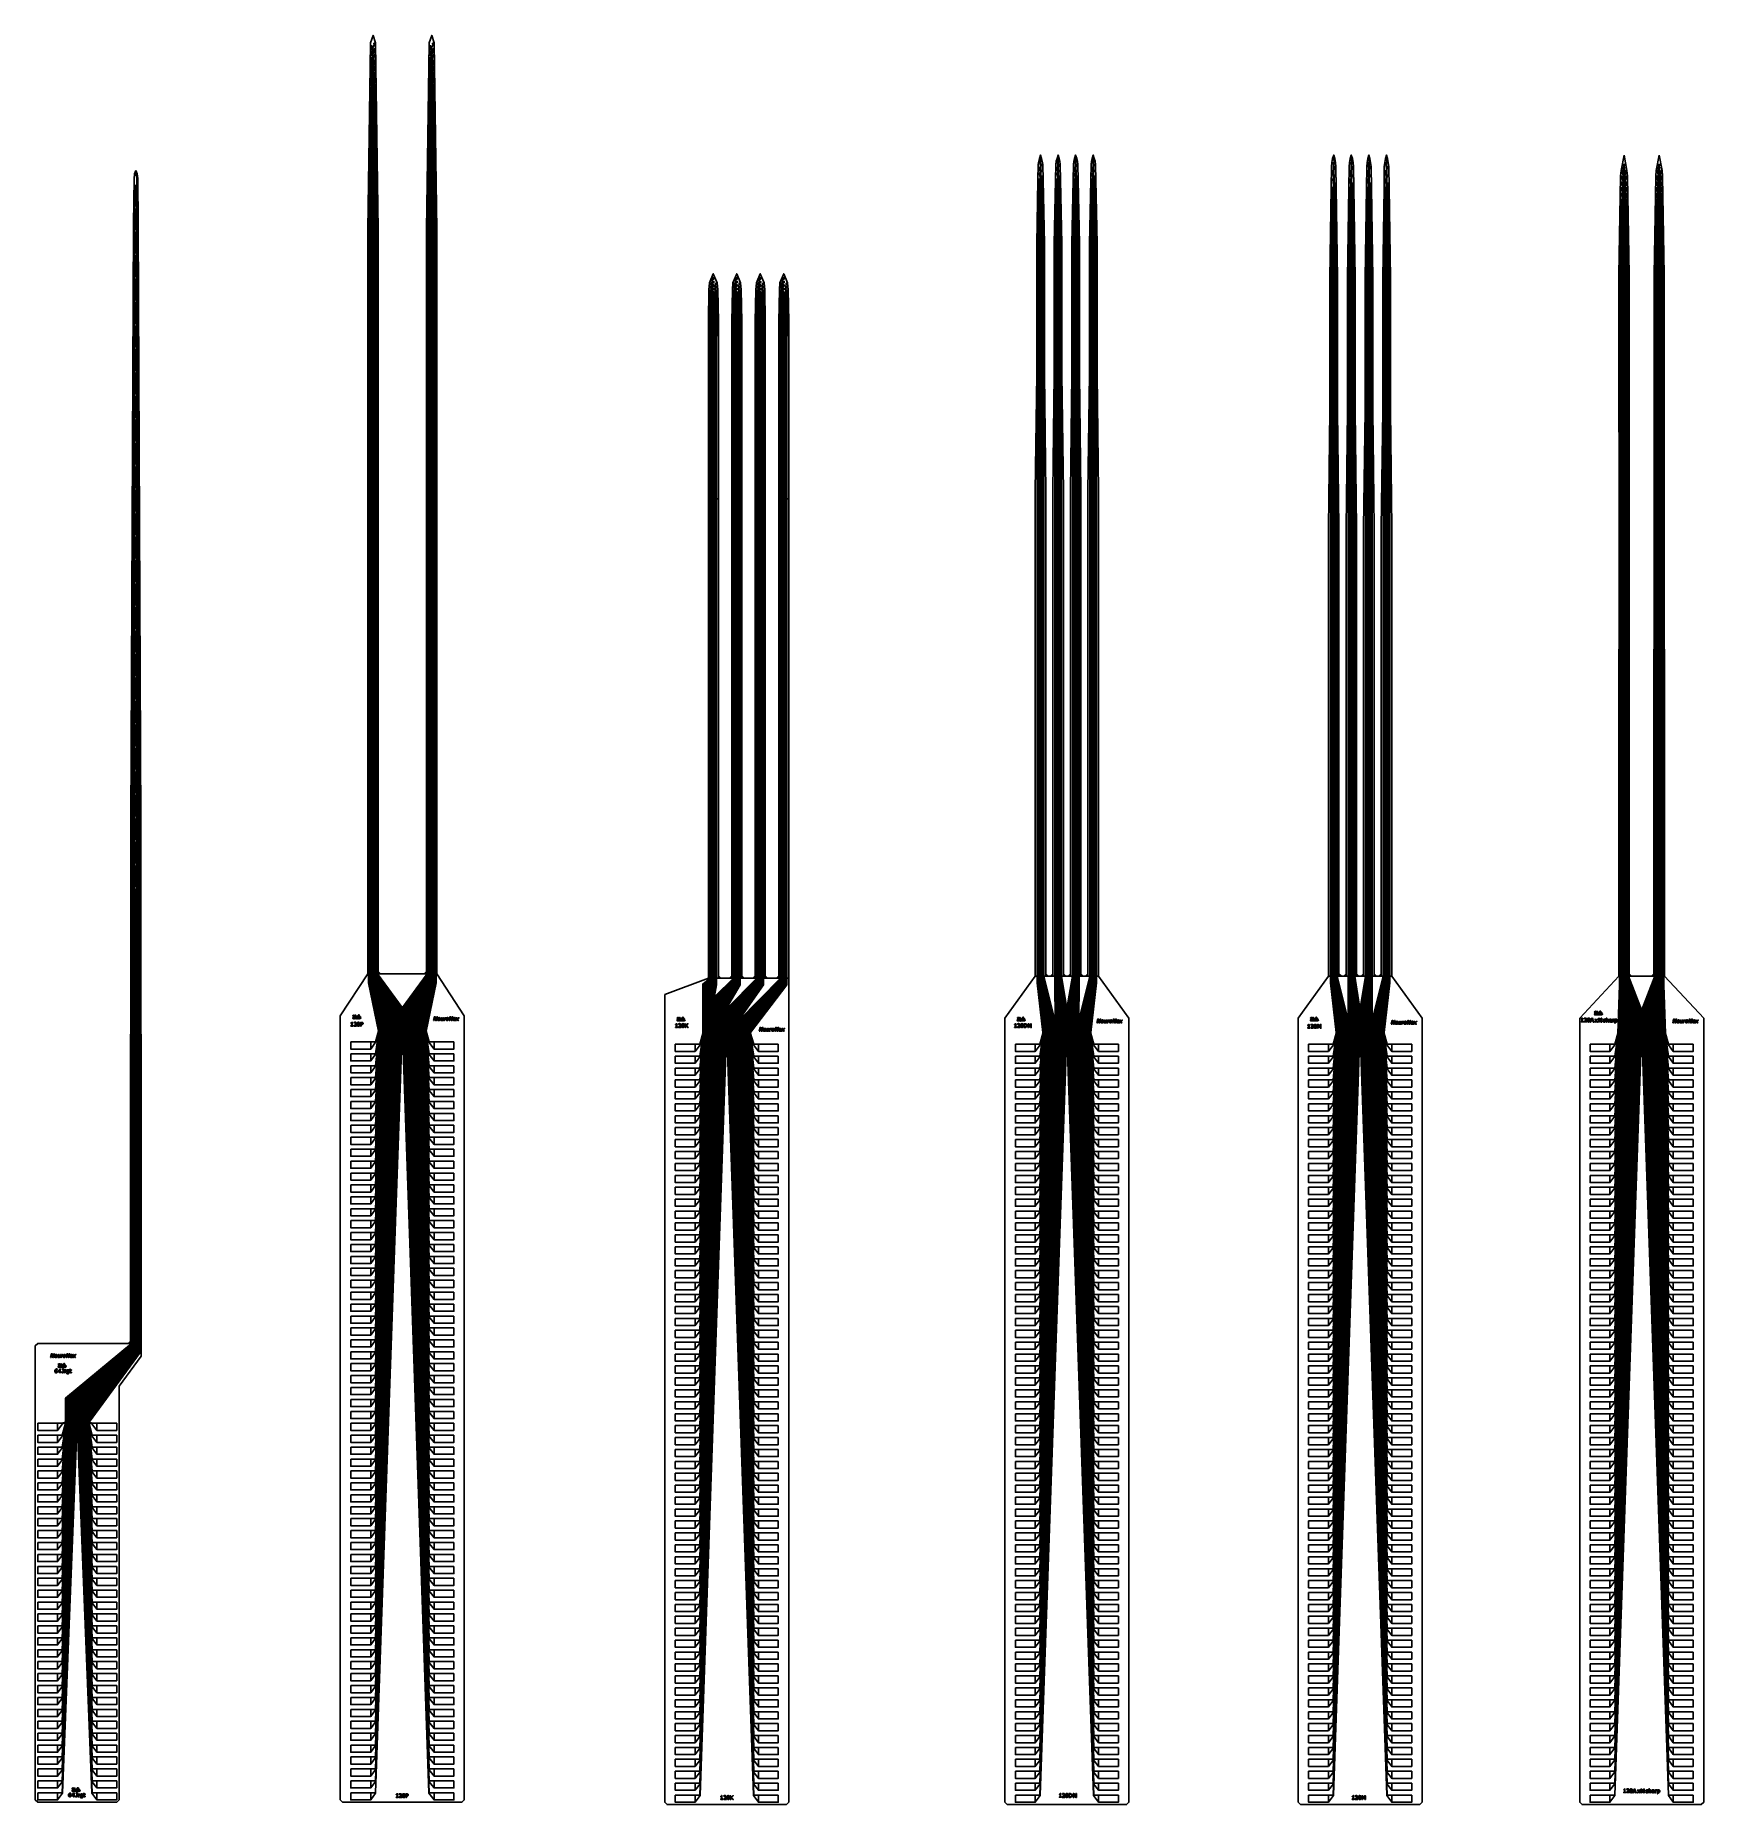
# Model space of a CAD drawing. Header units: inches. Extents: x 115980 to 170179, y 57000 to 74333.
# Drawn here: x 133414 to 147637, y 57100 to 72181 of the extents above; entities that cross this region are included whole.
import ezdxf

# ---------------------------------------------------------------- set-up
doc = ezdxf.new("R2010")
doc.units = ezdxf.units.IN
doc.header["$MEASUREMENT"] = 0
for name, color, linetype in [('metal', 221, 'Continuous'), ('nitride window', 40, 'Continuous'), ('profile', 140, 'Continuous')]:
    doc.layers.add(name, color=color, linetype=linetype)

msp = doc.modelspace()

# ---------------------------------------------------------------- linework, layer by layer
at = {"layer": 'metal'}
for points in [[(136275, 72091), (136285, 72091), (136285, 72081), (136275, 72081)], [(136293, 70411), (136299, 70530), (136299, 70542), (136287, 70554), (136287, 70569), (136299, 70580), (136299, 70592), (136287, 70604), (136287, 70619), (136299, 70630), (136299, 70642), (136287, 70654), (136287, 70669), (136299, 70680), (136299, 70692), (136287, 70704), (136287, 70719), (136299, 70730), (136299, 70742), (136287, 70754), (136287, 70769), (136299, 70780), (136299, 70792), (136287, 70804), (136287, 70819), (136299, 70830), (136299, 70842), (136287, 70854), (136287, 70869), (136299, 70880), (136299, 70892), (136287, 70904), (136287, 70919), (136299, 70930), (136299, 70942), (136287, 70954), (136287, 70969), (136299, 70980), (136299, 70992), (136287, 71004), (136287, 71019), (136299, 71030), (136299, 71042), (136287, 71054), (136287, 71069), (136299, 71080), (136299, 71092), (136287, 71104), (136287, 71119), (136299, 71130), (136299, 71142), (136287, 71154), (136287, 71169), (136299, 71180), (136299, 71192), (136287, 71204), (136287, 71219), (136299, 71230), (136299, 71242), (136287, 71254), (136287, 71269), (136299, 71280), (136299, 71292), (136287, 71304), (136287, 71319), (136299, 71330), (136299, 71342), (136287, 71354), (136287, 71369), (136299, 71380), (136299, 71392), (136287, 71404), (136287, 71419), (136299, 71430), (136299, 71442), (136287, 71454), (136287, 71469), (136299, 71480), (136299, 71492), (136287, 71504), (136287, 71519), (136299, 71530), (136299, 71542), (136287, 71554), (136287, 71569), (136299, 71580), (136299, 71592), (136287, 71604), (136287, 71619), (136299, 71630), (136299, 71642), (136287, 71654), (136287, 71669), (136299, 71680), (136299, 71692), (136287, 71704), (136287, 71719), (136299, 71730), (136299, 71742), (136287, 71754), (136287, 71769), (136299, 71780), (136299, 71792), (136287, 71804), (136287, 71819), (136299, 71830), (136299, 71842), (136287, 71854), (136287, 71869), (136299, 71880), (136299, 71892), (136287, 71904), (136287, 71919), (136299, 71930), (136299, 71942), (136287, 71954), (136287, 71969), (136299, 71980), (136299, 71992), (136287, 72004), (136287, 72019), (136299, 72030), (136299, 72042), (136287, 72054), (136287, 72069), (136305, 72104), (136305, 72105), (136306, 72105), (136306, 72104), (136288, 72069), (136288, 72054), (136299, 72043), (136299, 72030), (136288, 72019), (136288, 72004), (136299, 71993), (136299, 71980), (136288, 71969), (136288, 71954), (136299, 71943), (136299, 71930), (136288, 71919), (136288, 71904), (136299, 71893), (136299, 71880), (136288, 71869), (136288, 71854), (136299, 71843), (136299, 71830), (136288, 71819), (136288, 71804), (136299, 71793), (136299, 71780), (136288, 71769), (136288, 71754), (136299, 71743), (136299, 71730), (136288, 71719), (136288, 71704), (136299, 71693), (136299, 71680), (136288, 71669), (136288, 71654), (136299, 71643), (136299, 71630), (136288, 71619), (136288, 71604), (136299, 71593), (136299, 71580), (136288, 71569), (136288, 71554), (136299, 71543), (136299, 71530), (136288, 71519), (136288, 71504), (136299, 71493), (136299, 71480), (136288, 71469), (136288, 71454), (136299, 71443), (136299, 71430), (136288, 71419), (136288, 71404), (136299, 71393), (136299, 71380), (136288, 71369), (136288, 71354), (136299, 71343), (136299, 71330), (136288, 71319), (136288, 71304), (136299, 71293), (136299, 71280), (136288, 71269), (136288, 71254), (136299, 71243), (136299, 71230), (136288, 71219), (136288, 71204), (136299, 71193), (136299, 71180), (136288, 71169), (136288, 71154), (136299, 71143), (136299, 71130), (136288, 71119), (136288, 71104), (136299, 71093), (136299, 71080), (136288, 71069), (136288, 71054), (136299, 71043), (136299, 71030), (136288, 71019), (136288, 71004), (136299, 70993), (136299, 70980), (136288, 70969), (136288, 70954), (136299, 70943), (136299, 70930), (136288, 70919), (136288, 70904), (136299, 70893), (136299, 70880), (136288, 70869), (136288, 70854), (136299, 70843), (136299, 70830), (136288, 70819), (136288, 70804), (136299, 70793), (136299, 70780), (136288, 70769), (136288, 70754), (136299, 70743), (136299, 70730), (136288, 70719), (136288, 70704), (136299, 70693), (136299, 70680), (136288, 70669), (136288, 70654), (136299, 70643), (136299, 70630), (136288, 70619), (136288, 70604), (136299, 70593), (136299, 70580), (136288, 70569), (136288, 70554), (136299, 70543), (136299, 70530), (136294, 70411)], [(136300, 72116), (136310, 72116), (136310, 72106), (136300, 72106)], [(136300, 72106), (136310, 72106), (136306, 72105), (136305, 72105)], [(136775, 72091), (136785, 72091), (136785, 72081), (136775, 72081)], [(136793, 70411), (136799, 70530), (136799, 70542), (136787, 70554), (136787, 70569), (136799, 70580), (136799, 70592), (136787, 70604), (136787, 70619), (136799, 70630), (136799, 70642), (136787, 70654), (136787, 70669), (136799, 70680), (136799, 70692), (136787, 70704), (136787, 70719), (136799, 70730), (136799, 70742), (136787, 70754), (136787, 70769), (136799, 70780), (136799, 70792), (136787, 70804), (136787, 70819), (136799, 70830), (136799, 70842), (136787, 70854), (136787, 70869), (136799, 70880), (136799, 70892), (136787, 70904), (136787, 70919), (136799, 70930), (136799, 70942), (136787, 70954), (136787, 70969), (136799, 70980), (136799, 70992), (136787, 71004), (136787, 71019), (136799, 71030), (136799, 71042), (136787, 71054), (136787, 71069), (136799, 71080), (136799, 71092), (136787, 71104), (136787, 71119), (136799, 71130), (136799, 71142), (136787, 71154), (136787, 71169), (136799, 71180), (136799, 71192), (136787, 71204), (136787, 71219), (136799, 71230), (136799, 71242), (136787, 71254), (136787, 71269), (136799, 71280), (136799, 71292), (136787, 71304), (136787, 71319), (136799, 71330), (136799, 71342), (136787, 71354), (136787, 71369), (136799, 71380), (136799, 71392), (136787, 71404), (136787, 71419), (136799, 71430), (136799, 71442), (136787, 71454), (136787, 71469), (136799, 71480), (136799, 71492), (136787, 71504), (136787, 71519), (136799, 71530), (136799, 71542), (136787, 71554), (136787, 71569), (136799, 71580), (136799, 71592), (136787, 71604), (136787, 71619), (136799, 71630), (136799, 71642), (136787, 71654), (136787, 71669), (136799, 71680), (136799, 71692), (136787, 71704), (136787, 71719), (136799, 71730), (136799, 71742), (136787, 71754), (136787, 71769), (136799, 71780), (136799, 71792), (136787, 71804), (136787, 71819), (136799, 71830), (136799, 71842), (136787, 71854), (136787, 71869), (136799, 71880), (136799, 71892), (136787, 71904), (136787, 71919), (136799, 71930), (136799, 71942), (136787, 71954), (136787, 71969), (136799, 71980), (136799, 71992), (136787, 72004), (136787, 72019), (136799, 72030), (136799, 72042), (136787, 72054), (136787, 72069), (136805, 72104), (136805, 72105), (136806, 72105), (136806, 72104), (136788, 72069), (136788, 72054), (136799, 72043), (136799, 72030), (136788, 72019), (136788, 72004), (136799, 71993), (136799, 71980), (136788, 71969), (136788, 71954), (136799, 71943), (136799, 71930), (136788, 71919), (136788, 71904), (136799, 71893), (136799, 71880), (136788, 71869), (136788, 71854), (136799, 71843), (136799, 71830), (136788, 71819), (136788, 71804), (136799, 71793), (136799, 71780), (136788, 71769), (136788, 71754), (136799, 71743), (136799, 71730), (136788, 71719), (136788, 71704), (136799, 71693), (136799, 71680), (136788, 71669), (136788, 71654), (136799, 71643), (136799, 71630), (136788, 71619), (136788, 71604), (136799, 71593), (136799, 71580), (136788, 71569), (136788, 71554), (136799, 71543), (136799, 71530), (136788, 71519), (136788, 71504), (136799, 71493), (136799, 71480), (136788, 71469), (136788, 71454), (136799, 71443), (136799, 71430), (136788, 71419), (136788, 71404), (136799, 71393), (136799, 71380), (136788, 71369), (136788, 71354), (136799, 71343), (136799, 71330), (136788, 71319), (136788, 71304), (136799, 71293), (136799, 71280), (136788, 71269), (136788, 71254), (136799, 71243), (136799, 71230), (136788, 71219), (136788, 71204), (136799, 71193), (136799, 71180), (136788, 71169), (136788, 71154), (136799, 71143), (136799, 71130), (136788, 71119), (136788, 71104), (136799, 71093), (136799, 71080), (136788, 71069), (136788, 71054), (136799, 71043), (136799, 71030), (136788, 71019), (136788, 71004), (136799, 70993), (136799, 70980), (136788, 70969), (136788, 70954), (136799, 70943), (136799, 70930), (136788, 70919), (136788, 70904), (136799, 70893), (136799, 70880), (136788, 70869), (136788, 70854), (136799, 70843), (136799, 70830), (136788, 70819), (136788, 70804), (136799, 70793), (136799, 70780), (136788, 70769), (136788, 70754), (136799, 70743), (136799, 70730), (136788, 70719), (136788, 70704), (136799, 70693), (136799, 70680), (136788, 70669), (136788, 70654), (136799, 70643), (136799, 70630), (136788, 70619), (136788, 70604), (136799, 70593), (136799, 70580), (136788, 70569), (136788, 70554), (136799, 70543), (136799, 70530), (136794, 70411)], [(136800, 72116), (136810, 72116), (136810, 72106), (136800, 72106)], [(136800, 72106), (136810, 72106), (136806, 72105), (136805, 72105)], [(136275, 72081), (136285, 72081), (136281, 72080), (136280, 72080)], [(136275, 72041), (136285, 72041), (136285, 72031), (136275, 72031)], [(136275, 72031), (136285, 72031), (136276, 72030), (136275, 72030)], [(136291, 70411), (136297, 70531), (136297, 70541), (136285, 70553), (136285, 70570), (136297, 70581), (136297, 70591), (136285, 70603), (136285, 70620), (136297, 70631), (136297, 70641), (136285, 70653), (136285, 70670), (136297, 70681), (136297, 70691), (136285, 70703), (136285, 70720), (136297, 70731), (136297, 70741), (136285, 70753), (136285, 70770), (136297, 70781), (136297, 70791), (136285, 70803), (136285, 70820), (136297, 70831), (136297, 70841), (136285, 70853), (136285, 70870), (136297, 70881), (136297, 70891), (136285, 70903), (136285, 70920), (136297, 70931), (136297, 70941), (136285, 70953), (136285, 70970), (136297, 70981), (136297, 70991), (136285, 71003), (136285, 71020), (136297, 71031), (136297, 71041), (136285, 71053), (136285, 71070), (136297, 71081), (136297, 71091), (136285, 71103), (136285, 71120), (136297, 71131), (136297, 71141), (136285, 71153), (136285, 71170), (136297, 71181), (136297, 71191), (136285, 71203), (136285, 71220), (136297, 71231), (136297, 71241), (136285, 71253), (136285, 71270), (136297, 71281), (136297, 71291), (136285, 71303), (136285, 71320), (136297, 71331), (136297, 71341), (136285, 71353), (136285, 71370), (136297, 71381), (136297, 71391), (136285, 71403), (136285, 71420), (136297, 71431), (136297, 71441), (136285, 71453), (136285, 71470), (136297, 71481), (136297, 71491), (136285, 71503), (136285, 71520), (136297, 71531), (136297, 71541), (136285, 71553), (136285, 71570), (136297, 71581), (136297, 71591), (136285, 71603), (136285, 71620), (136297, 71631), (136297, 71641), (136285, 71653), (136285, 71670), (136297, 71681), (136297, 71691), (136285, 71703), (136285, 71720), (136297, 71731), (136297, 71741), (136285, 71753), (136285, 71770), (136297, 71781), (136297, 71791), (136285, 71803), (136285, 71820), (136297, 71831), (136297, 71841), (136285, 71853), (136285, 71870), (136297, 71881), (136297, 71891), (136285, 71903), (136285, 71920), (136297, 71931), (136297, 71941), (136285, 71953), (136285, 71970), (136297, 71981), (136297, 71991), (136285, 72003), (136275, 72029), (136275, 72030), (136276, 72030), (136276, 72029), (136286, 72003), (136297, 71992), (136297, 71981), (136286, 71970), (136286, 71953), (136297, 71942), (136297, 71931), (136286, 71920), (136286, 71903), (136297, 71892), (136297, 71881), (136286, 71870), (136286, 71853), (136297, 71842), (136297, 71831), (136286, 71820), (136286, 71803), (136297, 71792), (136297, 71781), (136286, 71770), (136286, 71753), (136297, 71742), (136297, 71731), (136286, 71720), (136286, 71703), (136297, 71692), (136297, 71681), (136286, 71670), (136286, 71653), (136297, 71642), (136297, 71631), (136286, 71620), (136286, 71603), (136297, 71592), (136297, 71581), (136286, 71570), (136286, 71553), (136297, 71542), (136297, 71531), (136286, 71520), (136286, 71503), (136297, 71492), (136297, 71481), (136286, 71470), (136286, 71453), (136297, 71442), (136297, 71431), (136286, 71420), (136286, 71403), (136297, 71392), (136297, 71381), (136286, 71370), (136286, 71353), (136297, 71342), (136297, 71331), (136286, 71320), (136286, 71303), (136297, 71292), (136297, 71281), (136286, 71270), (136286, 71253), (136297, 71242), (136297, 71231), (136286, 71220), (136286, 71203), (136297, 71192), (136297, 71181), (136286, 71170), (136286, 71153), (136297, 71142), (136297, 71131), (136286, 71120), (136286, 71103), (136297, 71092), (136297, 71081), (136286, 71070), (136286, 71053), (136297, 71042), (136297, 71031), (136286, 71020), (136286, 71003), (136297, 70992), (136297, 70981), (136286, 70970), (136286, 70953), (136297, 70942), (136297, 70931), (136286, 70920), (136286, 70903), (136297, 70892), (136297, 70881), (136286, 70870), (136286, 70853), (136297, 70842), (136297, 70831), (136286, 70820), (136286, 70803), (136297, 70792), (136297, 70781), (136286, 70770), (136286, 70753), (136297, 70742), (136297, 70731), (136286, 70720), (136286, 70703), (136297, 70692), (136297, 70681), (136286, 70670), (136286, 70653), (136297, 70642), (136297, 70631), (136286, 70620), (136286, 70603), (136297, 70592), (136297, 70581), (136286, 70570), (136286, 70553), (136297, 70542), (136297, 70531), (136291, 70411)], [(136275, 71991), (136285, 71991), (136285, 71981), (136275, 71981)], [(136275, 71981), (136285, 71981), (136276, 71980), (136275, 71980)], [(136289, 70411), (136296, 70532), (136296, 70541), (136284, 70552), (136284, 70570), (136296, 70582), (136296, 70591), (136284, 70602), (136284, 70620), (136296, 70632), (136296, 70641), (136284, 70652), (136284, 70670), (136296, 70682), (136296, 70691), (136284, 70702), (136284, 70720), (136296, 70732), (136296, 70741), (136284, 70752), (136284, 70770), (136296, 70782), (136296, 70791), (136284, 70802), (136284, 70820), (136296, 70832), (136296, 70841), (136284, 70852), (136284, 70870), (136296, 70882), (136296, 70891), (136284, 70902), (136284, 70920), (136296, 70932), (136296, 70941), (136284, 70952), (136284, 70970), (136296, 70982), (136296, 70991), (136284, 71002), (136284, 71020), (136296, 71032), (136296, 71041), (136284, 71052), (136284, 71070), (136296, 71082), (136296, 71091), (136284, 71102), (136284, 71120), (136296, 71132), (136296, 71141), (136284, 71152), (136284, 71170), (136296, 71182), (136296, 71191), (136284, 71202), (136284, 71220), (136296, 71232), (136296, 71241), (136284, 71252), (136284, 71270), (136296, 71282), (136296, 71291), (136284, 71302), (136284, 71320), (136296, 71332), (136296, 71341), (136284, 71352), (136284, 71370), (136296, 71382), (136296, 71391), (136284, 71402), (136284, 71420), (136296, 71432), (136296, 71441), (136284, 71452), (136284, 71470), (136296, 71482), (136296, 71491), (136284, 71502), (136284, 71520), (136296, 71532), (136296, 71541), (136284, 71552), (136284, 71570), (136296, 71582), (136296, 71591), (136284, 71602), (136284, 71620), (136296, 71632), (136296, 71641), (136284, 71652), (136284, 71670), (136296, 71682), (136296, 71691), (136284, 71702), (136284, 71720), (136296, 71732), (136296, 71741), (136284, 71752), (136284, 71770), (136296, 71782), (136296, 71791), (136284, 71802), (136284, 71820), (136296, 71832), (136296, 71841), (136284, 71852), (136284, 71870), (136296, 71882), (136296, 71891), (136284, 71902), (136284, 71920), (136296, 71932), (136296, 71941), (136284, 71952), (136275, 71979), (136275, 71980), (136276, 71980), (136276, 71979), (136285, 71953), (136296, 71941), (136296, 71932), (136285, 71920), (136285, 71903), (136296, 71891), (136296, 71882), (136285, 71870), (136285, 71853), (136296, 71841), (136296, 71832), (136285, 71820), (136285, 71803), (136296, 71791), (136296, 71782), (136285, 71770), (136285, 71753), (136296, 71741), (136296, 71732), (136285, 71720), (136285, 71703), (136296, 71691), (136296, 71682), (136285, 71670), (136285, 71653), (136296, 71641), (136296, 71632), (136285, 71620), (136285, 71603), (136296, 71591), (136296, 71582), (136285, 71570), (136285, 71553), (136296, 71541), (136296, 71532), (136285, 71520), (136285, 71503), (136296, 71491), (136296, 71482), (136285, 71470), (136285, 71453), (136296, 71441), (136296, 71432), (136285, 71420), (136285, 71403), (136296, 71391), (136296, 71382), (136285, 71370), (136285, 71353), (136296, 71341), (136296, 71332), (136285, 71320), (136285, 71303), (136296, 71291), (136296, 71282), (136285, 71270), (136285, 71253), (136296, 71241), (136296, 71232), (136285, 71220), (136285, 71203), (136296, 71191), (136296, 71182), (136285, 71170), (136285, 71153), (136296, 71141), (136296, 71132), (136285, 71120), (136285, 71103), (136296, 71091), (136296, 71082), (136285, 71070), (136285, 71053), (136296, 71041), (136296, 71032), (136285, 71020), (136285, 71003), (136296, 70991), (136296, 70982), (136285, 70970), (136285, 70953), (136296, 70941), (136296, 70932), (136285, 70920), (136285, 70903), (136296, 70891), (136296, 70882), (136285, 70870), (136285, 70853), (136296, 70841), (136296, 70832), (136285, 70820), (136285, 70803), (136296, 70791), (136296, 70782), (136285, 70770), (136285, 70753), (136296, 70741), (136296, 70732), (136285, 70720), (136285, 70703), (136296, 70691), (136296, 70682), (136285, 70670), (136285, 70653), (136296, 70641), (136296, 70632), (136285, 70620), (136285, 70603), (136296, 70591), (136296, 70582), (136285, 70570), (136285, 70553), (136296, 70541), (136296, 70532), (136290, 70411)], [(136275, 71941), (136285, 71941), (136285, 71931), (136275, 71931)], [(136292, 70411), (136298, 70531), (136298, 70542), (136286, 70553), (136286, 70569), (136298, 70581), (136298, 70592), (136286, 70603), (136286, 70619), (136298, 70631), (136298, 70642), (136286, 70653), (136286, 70669), (136298, 70681), (136298, 70692), (136286, 70703), (136286, 70719), (136298, 70731), (136298, 70742), (136286, 70753), (136286, 70769), (136298, 70781), (136298, 70792), (136286, 70803), (136286, 70819), (136298, 70831), (136298, 70842), (136286, 70853), (136286, 70869), (136298, 70881), (136298, 70892), (136286, 70903), (136286, 70919), (136298, 70931), (136298, 70942), (136286, 70953), (136286, 70969), (136298, 70981), (136298, 70992), (136286, 71003), (136286, 71019), (136298, 71031), (136298, 71042), (136286, 71053), (136286, 71069), (136298, 71081), (136298, 71092), (136286, 71103), (136286, 71119), (136298, 71131), (136298, 71142), (136286, 71153), (136286, 71169), (136298, 71181), (136298, 71192), (136286, 71203), (136286, 71219), (136298, 71231), (136298, 71242), (136286, 71253), (136286, 71269), (136298, 71281), (136298, 71292), (136286, 71303), (136286, 71319), (136298, 71331), (136298, 71342), (136286, 71353), (136286, 71369), (136298, 71381), (136298, 71392), (136286, 71403), (136286, 71419), (136298, 71431), (136298, 71442), (136286, 71453), (136286, 71469), (136298, 71481), (136298, 71492), (136286, 71503), (136286, 71519), (136298, 71531), (136298, 71542), (136286, 71553), (136286, 71569), (136298, 71581), (136298, 71592), (136286, 71603), (136286, 71619), (136298, 71631), (136298, 71642), (136286, 71653), (136286, 71669), (136298, 71681), (136298, 71692), (136286, 71703), (136286, 71719), (136298, 71731), (136298, 71742), (136286, 71753), (136286, 71769), (136298, 71781), (136298, 71792), (136286, 71803), (136286, 71819), (136298, 71831), (136298, 71842), (136286, 71853), (136286, 71869), (136298, 71881), (136298, 71892), (136286, 71903), (136286, 71919), (136298, 71931), (136298, 71942), (136286, 71953), (136286, 71969), (136298, 71981), (136298, 71992), (136286, 72003), (136286, 72019), (136298, 72031), (136298, 72042), (136286, 72053), (136280, 72079), (136280, 72080), (136281, 72080), (136281, 72079), (136287, 72054), (136298, 72042), (136298, 72031), (136287, 72019), (136287, 72004), (136298, 71992), (136298, 71981), (136287, 71969), (136287, 71954), (136298, 71942), (136298, 71931), (136287, 71919), (136287, 71904), (136298, 71892), (136298, 71881), (136287, 71869), (136287, 71854), (136298, 71842), (136298, 71831), (136287, 71819), (136287, 71804), (136298, 71792), (136298, 71781), (136287, 71769), (136287, 71754), (136298, 71742), (136298, 71731), (136287, 71719), (136287, 71704), (136298, 71692), (136298, 71681), (136287, 71669), (136287, 71654), (136298, 71642), (136298, 71631), (136287, 71619), (136287, 71604), (136298, 71592), (136298, 71581), (136287, 71569), (136287, 71554), (136298, 71542), (136298, 71531), (136287, 71519), (136287, 71504), (136298, 71492), (136298, 71481), (136287, 71469), (136287, 71454), (136298, 71442), (136298, 71431), (136287, 71419), (136287, 71404), (136298, 71392), (136298, 71381), (136287, 71369), (136287, 71354), (136298, 71342), (136298, 71331), (136287, 71319), (136287, 71304), (136298, 71292), (136298, 71281), (136287, 71269), (136287, 71254), (136298, 71242), (136298, 71231), (136287, 71219), (136287, 71204), (136298, 71192), (136298, 71181), (136287, 71169), (136287, 71154), (136298, 71142), (136298, 71131), (136287, 71119), (136287, 71104), (136298, 71092), (136298, 71081), (136287, 71069), (136287, 71054), (136298, 71042), (136298, 71031), (136287, 71019), (136287, 71004), (136298, 70992), (136298, 70981), (136287, 70969), (136287, 70954), (136298, 70942), (136298, 70931), (136287, 70919), (136287, 70904), (136298, 70892), (136298, 70881), (136287, 70869), (136287, 70854), (136298, 70842), (136298, 70831), (136287, 70819), (136287, 70804), (136298, 70792), (136298, 70781), (136287, 70769), (136287, 70754), (136298, 70742), (136298, 70731), (136287, 70719), (136287, 70704), (136298, 70692), (136298, 70681), (136287, 70669), (136287, 70654), (136298, 70642), (136298, 70631), (136287, 70619), (136287, 70604), (136298, 70592), (136298, 70581), (136287, 70569), (136287, 70554), (136298, 70542), (136298, 70531), (136292, 70411)], [(136294, 70411), (136300, 70530), (136300, 70543), (136288, 70554), (136288, 70568), (136300, 70580), (136300, 70593), (136288, 70604), (136288, 70618), (136300, 70630), (136300, 70643), (136288, 70654), (136288, 70668), (136300, 70680), (136300, 70693), (136288, 70704), (136288, 70718), (136300, 70730), (136300, 70743), (136288, 70754), (136288, 70768), (136300, 70780), (136300, 70793), (136288, 70804), (136288, 70818), (136300, 70830), (136300, 70843), (136288, 70854), (136288, 70868), (136300, 70880), (136300, 70893), (136288, 70904), (136288, 70918), (136300, 70930), (136300, 70943), (136288, 70954), (136288, 70968), (136300, 70980), (136300, 70993), (136288, 71004), (136288, 71018), (136300, 71030), (136300, 71043), (136288, 71054), (136288, 71068), (136300, 71080), (136300, 71093), (136288, 71104), (136288, 71118), (136300, 71130), (136300, 71143), (136288, 71154), (136288, 71168), (136300, 71180), (136300, 71193), (136288, 71204), (136288, 71218), (136300, 71230), (136300, 71243), (136288, 71254), (136288, 71268), (136300, 71280), (136300, 71293), (136288, 71304), (136288, 71318), (136300, 71330), (136300, 71343), (136288, 71354), (136288, 71368), (136300, 71380), (136300, 71393), (136288, 71404), (136288, 71418), (136300, 71430), (136300, 71443), (136288, 71454), (136288, 71468), (136300, 71480), (136300, 71493), (136288, 71504), (136288, 71518), (136300, 71530), (136300, 71543), (136288, 71554), (136288, 71568), (136300, 71580), (136300, 71593), (136288, 71604), (136288, 71618), (136300, 71630), (136300, 71643), (136288, 71654), (136288, 71668), (136300, 71680), (136300, 71693), (136288, 71704), (136288, 71718), (136300, 71730), (136300, 71743), (136288, 71754), (136288, 71768), (136300, 71780), (136300, 71793), (136288, 71804), (136288, 71818), (136300, 71830), (136300, 71843), (136288, 71854), (136288, 71868), (136300, 71880), (136300, 71893), (136288, 71904), (136288, 71918), (136300, 71930), (136300, 71943), (136288, 71954), (136288, 71968), (136300, 71980), (136300, 71993), (136288, 72004), (136288, 72018), (136300, 72030), (136300, 72043), (136305, 72054), (136305, 72055), (136306, 72055), (136306, 72054), (136300, 72043), (136300, 72030), (136289, 72018), (136289, 72005), (136300, 71993), (136300, 71980), (136289, 71968), (136289, 71955), (136300, 71943), (136300, 71930), (136289, 71918), (136289, 71905), (136300, 71893), (136300, 71880), (136289, 71868), (136289, 71855), (136300, 71843), (136300, 71830), (136289, 71818), (136289, 71805), (136300, 71793), (136300, 71780), (136289, 71768), (136289, 71755), (136300, 71743), (136300, 71730), (136289, 71718), (136289, 71705), (136300, 71693), (136300, 71680), (136289, 71668), (136289, 71655), (136300, 71643), (136300, 71630), (136289, 71618), (136289, 71605), (136300, 71593), (136300, 71580), (136289, 71568), (136289, 71555), (136300, 71543), (136300, 71530), (136289, 71518), (136289, 71505), (136300, 71493), (136300, 71480), (136289, 71468), (136289, 71455), (136300, 71443), (136300, 71430), (136289, 71418), (136289, 71405), (136300, 71393), (136300, 71380), (136289, 71368), (136289, 71355), (136300, 71343), (136300, 71330), (136289, 71318), (136289, 71305), (136300, 71293), (136300, 71280), (136289, 71268), (136289, 71255), (136300, 71243), (136300, 71230), (136289, 71218), (136289, 71205), (136300, 71193), (136300, 71180), (136289, 71168), (136289, 71155), (136300, 71143), (136300, 71130), (136289, 71118), (136289, 71105), (136300, 71093), (136300, 71080), (136289, 71068), (136289, 71055), (136300, 71043), (136300, 71030), (136289, 71018), (136289, 71005), (136300, 70993), (136300, 70980), (136289, 70968), (136289, 70955), (136300, 70943), (136300, 70930), (136289, 70918), (136289, 70905), (136300, 70893), (136300, 70880), (136289, 70868), (136289, 70855), (136300, 70843), (136300, 70830), (136289, 70818), (136289, 70805), (136300, 70793), (136300, 70780), (136289, 70768), (136289, 70755), (136300, 70743), (136300, 70730), (136289, 70718), (136289, 70705), (136300, 70693), (136300, 70680), (136289, 70668), (136289, 70655), (136300, 70643), (136300, 70630), (136289, 70618), (136289, 70605), (136300, 70593), (136300, 70580), (136289, 70568), (136289, 70555), (136300, 70543), (136300, 70530), (136295, 70411)], [(136295, 70411), (136301, 70529), (136301, 70543), (136289, 70555), (136289, 70568), (136301, 70579), (136301, 70593), (136289, 70605), (136289, 70618), (136301, 70629), (136301, 70643), (136289, 70655), (136289, 70668), (136301, 70679), (136301, 70693), (136289, 70705), (136289, 70718), (136301, 70729), (136301, 70743), (136289, 70755), (136289, 70768), (136301, 70779), (136301, 70793), (136289, 70805), (136289, 70818), (136301, 70829), (136301, 70843), (136289, 70855), (136289, 70868), (136301, 70879), (136301, 70893), (136289, 70905), (136289, 70918), (136301, 70929), (136301, 70943), (136289, 70955), (136289, 70968), (136301, 70979), (136301, 70993), (136289, 71005), (136289, 71018), (136301, 71029), (136301, 71043), (136289, 71055), (136289, 71068), (136301, 71079), (136301, 71093), (136289, 71105), (136289, 71118), (136301, 71129), (136301, 71143), (136289, 71155), (136289, 71168), (136301, 71179), (136301, 71193), (136289, 71205), (136289, 71218), (136301, 71229), (136301, 71243), (136289, 71255), (136289, 71268), (136301, 71279), (136301, 71293), (136289, 71305), (136289, 71318), (136301, 71329), (136301, 71343), (136289, 71355), (136289, 71368), (136301, 71379), (136301, 71393), (136289, 71405), (136289, 71418), (136301, 71429), (136301, 71443), (136289, 71455), (136289, 71468), (136301, 71479), (136301, 71493), (136289, 71505), (136289, 71518), (136301, 71529), (136301, 71543), (136289, 71555), (136289, 71568), (136301, 71579), (136301, 71593), (136289, 71605), (136289, 71618), (136301, 71629), (136301, 71643), (136289, 71655), (136289, 71668), (136301, 71679), (136301, 71693), (136289, 71705), (136289, 71718), (136301, 71729), (136301, 71743), (136289, 71755), (136289, 71768), (136301, 71779), (136301, 71793), (136289, 71805), (136289, 71818), (136301, 71829), (136301, 71843), (136289, 71855), (136289, 71868), (136301, 71879), (136301, 71893), (136289, 71905), (136289, 71918), (136301, 71929), (136301, 71943), (136289, 71955), (136289, 71968), (136301, 71979), (136301, 71993), (136309, 72004), (136309, 72005), (136310, 72005), (136310, 72004), (136301, 71993), (136301, 71979), (136290, 71968), (136290, 71955), (136301, 71944), (136301, 71929), (136290, 71918), (136290, 71905), (136301, 71894), (136301, 71879), (136290, 71868), (136290, 71855), (136301, 71844), (136301, 71829), (136290, 71818), (136290, 71805), (136301, 71794), (136301, 71779), (136290, 71768), (136290, 71755), (136301, 71744), (136301, 71729), (136290, 71718), (136290, 71705), (136301, 71694), (136301, 71679), (136290, 71668), (136290, 71655), (136301, 71644), (136301, 71629), (136290, 71618), (136290, 71605), (136301, 71594), (136301, 71579), (136290, 71568), (136290, 71555), (136301, 71544), (136301, 71529), (136290, 71518), (136290, 71505), (136301, 71494), (136301, 71479), (136290, 71468), (136290, 71455), (136301, 71444), (136301, 71429), (136290, 71418), (136290, 71405), (136301, 71394), (136301, 71379), (136290, 71368), (136290, 71355), (136301, 71344), (136301, 71329), (136290, 71318), (136290, 71305), (136301, 71294), (136301, 71279), (136290, 71268), (136290, 71255), (136301, 71244), (136301, 71229), (136290, 71218), (136290, 71205), (136301, 71194), (136301, 71179), (136290, 71168), (136290, 71155), (136301, 71144), (136301, 71129), (136290, 71118), (136290, 71105), (136301, 71094), (136301, 71079), (136290, 71068), (136290, 71055), (136301, 71044), (136301, 71029), (136290, 71018), (136290, 71005), (136301, 70994), (136301, 70979), (136290, 70968), (136290, 70955), (136301, 70944), (136301, 70929), (136290, 70918), (136290, 70905), (136301, 70894), (136301, 70879), (136290, 70868), (136290, 70855), (136301, 70844), (136301, 70829), (136290, 70818), (136290, 70805), (136301, 70794), (136301, 70779), (136290, 70768), (136290, 70755), (136301, 70744), (136301, 70729), (136290, 70718), (136290, 70705), (136301, 70694), (136301, 70679), (136290, 70668), (136290, 70655), (136301, 70644), (136301, 70629), (136290, 70618), (136290, 70605), (136301, 70594), (136301, 70579), (136290, 70568), (136290, 70555), (136301, 70544), (136301, 70529), (136296, 70411)], [(136297, 70411), (136302, 70529), (136302, 70544), (136290, 70555), (136290, 70567), (136302, 70579), (136302, 70594), (136290, 70605), (136290, 70617), (136302, 70629), (136302, 70644), (136290, 70655), (136290, 70667), (136302, 70679), (136302, 70694), (136290, 70705), (136290, 70717), (136302, 70729), (136302, 70744), (136290, 70755), (136290, 70767), (136302, 70779), (136302, 70794), (136290, 70805), (136290, 70817), (136302, 70829), (136302, 70844), (136290, 70855), (136290, 70867), (136302, 70879), (136302, 70894), (136290, 70905), (136290, 70917), (136302, 70929), (136302, 70944), (136290, 70955), (136290, 70967), (136302, 70979), (136302, 70994), (136290, 71005), (136290, 71017), (136302, 71029), (136302, 71044), (136290, 71055), (136290, 71067), (136302, 71079), (136302, 71094), (136290, 71105), (136290, 71117), (136302, 71129), (136302, 71144), (136290, 71155), (136290, 71167), (136302, 71179), (136302, 71194), (136290, 71205), (136290, 71217), (136302, 71229), (136302, 71244), (136290, 71255), (136290, 71267), (136302, 71279), (136302, 71294), (136290, 71305), (136290, 71317), (136302, 71329), (136302, 71344), (136290, 71355), (136290, 71367), (136302, 71379), (136302, 71394), (136290, 71405), (136290, 71417), (136302, 71429), (136302, 71444), (136290, 71455), (136290, 71467), (136302, 71479), (136302, 71494), (136290, 71505), (136290, 71517), (136302, 71529), (136302, 71544), (136290, 71555), (136290, 71567), (136302, 71579), (136302, 71594), (136290, 71605), (136290, 71617), (136302, 71629), (136302, 71644), (136290, 71655), (136290, 71667), (136302, 71679), (136302, 71694), (136290, 71705), (136290, 71717), (136302, 71729), (136302, 71744), (136290, 71755), (136290, 71767), (136302, 71779), (136302, 71794), (136290, 71805), (136290, 71817), (136302, 71829), (136302, 71844), (136290, 71855), (136290, 71867), (136302, 71879), (136302, 71894), (136290, 71905), (136290, 71917), (136302, 71929), (136302, 71944), (136309, 71954), (136309, 71955), (136310, 71955), (136310, 71954), (136302, 71944), (136302, 71929), (136291, 71917), (136291, 71906), (136302, 71894), (136302, 71879), (136291, 71867), (136291, 71856), (136302, 71844), (136302, 71829), (136291, 71817), (136291, 71806), (136302, 71794), (136302, 71779), (136291, 71767), (136291, 71756), (136302, 71744), (136302, 71729), (136291, 71717), (136291, 71706), (136302, 71694), (136302, 71679), (136291, 71667), (136291, 71656), (136302, 71644), (136302, 71629), (136291, 71617), (136291, 71606), (136302, 71594), (136302, 71579), (136291, 71567), (136291, 71556), (136302, 71544), (136302, 71529), (136291, 71517), (136291, 71506), (136302, 71494), (136302, 71479), (136291, 71467), (136291, 71456), (136302, 71444), (136302, 71429), (136291, 71417), (136291, 71406), (136302, 71394), (136302, 71379), (136291, 71367), (136291, 71356), (136302, 71344), (136302, 71329), (136291, 71317), (136291, 71306), (136302, 71294), (136302, 71279), (136291, 71267), (136291, 71256), (136302, 71244), (136302, 71229), (136291, 71217), (136291, 71206), (136302, 71194), (136302, 71179), (136291, 71167), (136291, 71156), (136302, 71144), (136302, 71129), (136291, 71117), (136291, 71106), (136302, 71094), (136302, 71079), (136291, 71067), (136291, 71056), (136302, 71044), (136302, 71029), (136291, 71017), (136291, 71006), (136302, 70994), (136302, 70979), (136291, 70967), (136291, 70956), (136302, 70944), (136302, 70929), (136291, 70917), (136291, 70906), (136302, 70894), (136302, 70879), (136291, 70867), (136291, 70856), (136302, 70844), (136302, 70829), (136291, 70817), (136291, 70806), (136302, 70794), (136302, 70779), (136291, 70767), (136291, 70756), (136302, 70744), (136302, 70729), (136291, 70717), (136291, 70706), (136302, 70694), (136302, 70679), (136291, 70667), (136291, 70656), (136302, 70644), (136302, 70629), (136291, 70617), (136291, 70606), (136302, 70594), (136302, 70579), (136291, 70567), (136291, 70556), (136302, 70544), (136302, 70529), (136297, 70411)], [(136300, 72066), (136310, 72066), (136310, 72056), (136300, 72056)], [(136300, 72056), (136310, 72056), (136306, 72055), (136305, 72055)], [(136300, 72016), (136310, 72016), (136310, 72006), (136300, 72006)], [(136310, 72006), (136300, 72006), (136309, 72005), (136310, 72005)], [(136300, 71966), (136310, 71966), (136310, 71956), (136300, 71956)], [(136310, 71956), (136300, 71956), (136309, 71955), (136310, 71955)], [(136775, 72081), (136785, 72081), (136781, 72080), (136780, 72080)], [(136775, 72041), (136785, 72041), (136785, 72031), (136775, 72031)], [(136775, 72031), (136785, 72031), (136776, 72030), (136775, 72030)], [(136791, 70411), (136797, 70531), (136797, 70541), (136785, 70553), (136785, 70570), (136797, 70581), (136797, 70591), (136785, 70603), (136785, 70620), (136797, 70631), (136797, 70641), (136785, 70653), (136785, 70670), (136797, 70681), (136797, 70691), (136785, 70703), (136785, 70720), (136797, 70731), (136797, 70741), (136785, 70753), (136785, 70770), (136797, 70781), (136797, 70791), (136785, 70803), (136785, 70820), (136797, 70831), (136797, 70841), (136785, 70853), (136785, 70870), (136797, 70881), (136797, 70891), (136785, 70903), (136785, 70920), (136797, 70931), (136797, 70941), (136785, 70953), (136785, 70970), (136797, 70981), (136797, 70991), (136785, 71003), (136785, 71020), (136797, 71031), (136797, 71041), (136785, 71053), (136785, 71070), (136797, 71081), (136797, 71091), (136785, 71103), (136785, 71120), (136797, 71131), (136797, 71141), (136785, 71153), (136785, 71170), (136797, 71181), (136797, 71191), (136785, 71203), (136785, 71220), (136797, 71231), (136797, 71241), (136785, 71253), (136785, 71270), (136797, 71281), (136797, 71291), (136785, 71303), (136785, 71320), (136797, 71331), (136797, 71341), (136785, 71353), (136785, 71370), (136797, 71381), (136797, 71391), (136785, 71403), (136785, 71420), (136797, 71431), (136797, 71441), (136785, 71453), (136785, 71470), (136797, 71481), (136797, 71491), (136785, 71503), (136785, 71520), (136797, 71531), (136797, 71541), (136785, 71553), (136785, 71570), (136797, 71581), (136797, 71591), (136785, 71603), (136785, 71620), (136797, 71631), (136797, 71641), (136785, 71653), (136785, 71670), (136797, 71681), (136797, 71691), (136785, 71703), (136785, 71720), (136797, 71731), (136797, 71741), (136785, 71753), (136785, 71770), (136797, 71781), (136797, 71791), (136785, 71803), (136785, 71820), (136797, 71831), (136797, 71841), (136785, 71853), (136785, 71870), (136797, 71881), (136797, 71891), (136785, 71903), (136785, 71920), (136797, 71931), (136797, 71941), (136785, 71953), (136785, 71970), (136797, 71981), (136797, 71991), (136785, 72003), (136775, 72029), (136775, 72030), (136776, 72030), (136776, 72029), (136786, 72003), (136797, 71992), (136797, 71981), (136786, 71970), (136786, 71953), (136797, 71942), (136797, 71931), (136786, 71920), (136786, 71903), (136797, 71892), (136797, 71881), (136786, 71870), (136786, 71853), (136797, 71842), (136797, 71831), (136786, 71820), (136786, 71803), (136797, 71792), (136797, 71781), (136786, 71770), (136786, 71753), (136797, 71742), (136797, 71731), (136786, 71720), (136786, 71703), (136797, 71692), (136797, 71681), (136786, 71670), (136786, 71653), (136797, 71642), (136797, 71631), (136786, 71620), (136786, 71603), (136797, 71592), (136797, 71581), (136786, 71570), (136786, 71553), (136797, 71542), (136797, 71531), (136786, 71520), (136786, 71503), (136797, 71492), (136797, 71481), (136786, 71470), (136786, 71453), (136797, 71442), (136797, 71431), (136786, 71420), (136786, 71403), (136797, 71392), (136797, 71381), (136786, 71370), (136786, 71353), (136797, 71342), (136797, 71331), (136786, 71320), (136786, 71303), (136797, 71292), (136797, 71281), (136786, 71270), (136786, 71253), (136797, 71242), (136797, 71231), (136786, 71220), (136786, 71203), (136797, 71192), (136797, 71181), (136786, 71170), (136786, 71153), (136797, 71142), (136797, 71131), (136786, 71120), (136786, 71103), (136797, 71092), (136797, 71081), (136786, 71070), (136786, 71053), (136797, 71042), (136797, 71031), (136786, 71020), (136786, 71003), (136797, 70992), (136797, 70981), (136786, 70970), (136786, 70953), (136797, 70942), (136797, 70931), (136786, 70920), (136786, 70903), (136797, 70892), (136797, 70881), (136786, 70870), (136786, 70853), (136797, 70842), (136797, 70831), (136786, 70820), (136786, 70803), (136797, 70792), (136797, 70781), (136786, 70770), (136786, 70753), (136797, 70742), (136797, 70731), (136786, 70720), (136786, 70703), (136797, 70692), (136797, 70681), (136786, 70670), (136786, 70653), (136797, 70642), (136797, 70631), (136786, 70620), (136786, 70603), (136797, 70592), (136797, 70581), (136786, 70570), (136786, 70553), (136797, 70542), (136797, 70531), (136791, 70411)], [(136775, 71991), (136785, 71991), (136785, 71981), (136775, 71981)], [(136775, 71981), (136785, 71981), (136776, 71980), (136775, 71980)], [(136789, 70411), (136796, 70532), (136796, 70541), (136784, 70552), (136784, 70570), (136796, 70582), (136796, 70591), (136784, 70602), (136784, 70620), (136796, 70632), (136796, 70641), (136784, 70652), (136784, 70670), (136796, 70682), (136796, 70691), (136784, 70702), (136784, 70720), (136796, 70732), (136796, 70741), (136784, 70752), (136784, 70770), (136796, 70782), (136796, 70791), (136784, 70802), (136784, 70820), (136796, 70832), (136796, 70841), (136784, 70852), (136784, 70870), (136796, 70882), (136796, 70891), (136784, 70902), (136784, 70920), (136796, 70932), (136796, 70941), (136784, 70952), (136784, 70970), (136796, 70982), (136796, 70991), (136784, 71002), (136784, 71020), (136796, 71032), (136796, 71041), (136784, 71052), (136784, 71070), (136796, 71082), (136796, 71091), (136784, 71102), (136784, 71120), (136796, 71132), (136796, 71141), (136784, 71152), (136784, 71170), (136796, 71182), (136796, 71191), (136784, 71202), (136784, 71220), (136796, 71232), (136796, 71241), (136784, 71252), (136784, 71270), (136796, 71282), (136796, 71291), (136784, 71302), (136784, 71320), (136796, 71332), (136796, 71341), (136784, 71352), (136784, 71370), (136796, 71382), (136796, 71391), (136784, 71402), (136784, 71420), (136796, 71432), (136796, 71441), (136784, 71452), (136784, 71470), (136796, 71482), (136796, 71491), (136784, 71502), (136784, 71520), (136796, 71532), (136796, 71541), (136784, 71552), (136784, 71570), (136796, 71582), (136796, 71591), (136784, 71602), (136784, 71620), (136796, 71632), (136796, 71641), (136784, 71652), (136784, 71670), (136796, 71682), (136796, 71691), (136784, 71702), (136784, 71720), (136796, 71732), (136796, 71741), (136784, 71752), (136784, 71770), (136796, 71782), (136796, 71791), (136784, 71802), (136784, 71820), (136796, 71832), (136796, 71841), (136784, 71852), (136784, 71870), (136796, 71882), (136796, 71891), (136784, 71902), (136784, 71920), (136796, 71932), (136796, 71941), (136784, 71952), (136775, 71979), (136775, 71980), (136776, 71980), (136776, 71979), (136785, 71953), (136796, 71941), (136796, 71932), (136785, 71920), (136785, 71903), (136796, 71891), (136796, 71882), (136785, 71870), (136785, 71853), (136796, 71841), (136796, 71832), (136785, 71820), (136785, 71803), (136796, 71791), (136796, 71782), (136785, 71770), (136785, 71753), (136796, 71741), (136796, 71732), (136785, 71720), (136785, 71703), (136796, 71691), (136796, 71682), (136785, 71670), (136785, 71653), (136796, 71641), (136796, 71632), (136785, 71620), (136785, 71603), (136796, 71591), (136796, 71582), (136785, 71570), (136785, 71553), (136796, 71541), (136796, 71532), (136785, 71520), (136785, 71503), (136796, 71491), (136796, 71482), (136785, 71470), (136785, 71453), (136796, 71441), (136796, 71432), (136785, 71420), (136785, 71403), (136796, 71391), (136796, 71382), (136785, 71370), (136785, 71353), (136796, 71341), (136796, 71332), (136785, 71320), (136785, 71303), (136796, 71291), (136796, 71282), (136785, 71270), (136785, 71253), (136796, 71241), (136796, 71232), (136785, 71220), (136785, 71203), (136796, 71191), (136796, 71182), (136785, 71170), (136785, 71153), (136796, 71141), (136796, 71132), (136785, 71120), (136785, 71103), (136796, 71091), (136796, 71082), (136785, 71070), (136785, 71053), (136796, 71041), (136796, 71032), (136785, 71020), (136785, 71003), (136796, 70991), (136796, 70982), (136785, 70970), (136785, 70953), (136796, 70941), (136796, 70932), (136785, 70920), (136785, 70903), (136796, 70891), (136796, 70882), (136785, 70870), (136785, 70853), (136796, 70841), (136796, 70832), (136785, 70820), (136785, 70803), (136796, 70791), (136796, 70782), (136785, 70770), (136785, 70753), (136796, 70741), (136796, 70732), (136785, 70720), (136785, 70703), (136796, 70691), (136796, 70682), (136785, 70670), (136785, 70653), (136796, 70641), (136796, 70632), (136785, 70620), (136785, 70603), (136796, 70591), (136796, 70582), (136785, 70570), (136785, 70553), (136796, 70541), (136796, 70532), (136790, 70411)], [(136775, 71941), (136785, 71941), (136785, 71931), (136775, 71931)], [(136792, 70411), (136798, 70531), (136798, 70542), (136786, 70553), (136786, 70569), (136798, 70581), (136798, 70592), (136786, 70603), (136786, 70619), (136798, 70631), (136798, 70642), (136786, 70653), (136786, 70669), (136798, 70681), (136798, 70692), (136786, 70703), (136786, 70719), (136798, 70731), (136798, 70742), (136786, 70753), (136786, 70769), (136798, 70781), (136798, 70792), (136786, 70803), (136786, 70819), (136798, 70831), (136798, 70842), (136786, 70853), (136786, 70869), (136798, 70881), (136798, 70892), (136786, 70903), (136786, 70919), (136798, 70931), (136798, 70942), (136786, 70953), (136786, 70969), (136798, 70981), (136798, 70992), (136786, 71003), (136786, 71019), (136798, 71031), (136798, 71042), (136786, 71053), (136786, 71069), (136798, 71081), (136798, 71092), (136786, 71103), (136786, 71119), (136798, 71131), (136798, 71142), (136786, 71153), (136786, 71169), (136798, 71181), (136798, 71192), (136786, 71203), (136786, 71219), (136798, 71231), (136798, 71242), (136786, 71253), (136786, 71269), (136798, 71281), (136798, 71292), (136786, 71303), (136786, 71319), (136798, 71331), (136798, 71342), (136786, 71353), (136786, 71369), (136798, 71381), (136798, 71392), (136786, 71403), (136786, 71419), (136798, 71431), (136798, 71442), (136786, 71453), (136786, 71469), (136798, 71481), (136798, 71492), (136786, 71503), (136786, 71519), (136798, 71531), (136798, 71542), (136786, 71553), (136786, 71569), (136798, 71581), (136798, 71592), (136786, 71603), (136786, 71619), (136798, 71631), (136798, 71642), (136786, 71653), (136786, 71669), (136798, 71681), (136798, 71692), (136786, 71703), (136786, 71719), (136798, 71731), (136798, 71742), (136786, 71753), (136786, 71769), (136798, 71781), (136798, 71792), (136786, 71803), (136786, 71819), (136798, 71831), (136798, 71842), (136786, 71853), (136786, 71869), (136798, 71881), (136798, 71892), (136786, 71903), (136786, 71919), (136798, 71931), (136798, 71942), (136786, 71953), (136786, 71969), (136798, 71981), (136798, 71992), (136786, 72003), (136786, 72019), (136798, 72031), (136798, 72042), (136786, 72053), (136780, 72079), (136780, 72080), (136781, 72080), (136781, 72079), (136787, 72054), (136798, 72042), (136798, 72031), (136787, 72019), (136787, 72004), (136798, 71992), (136798, 71981), (136787, 71969), (136787, 71954), (136798, 71942), (136798, 71931), (136787, 71919), (136787, 71904), (136798, 71892), (136798, 71881), (136787, 71869), (136787, 71854), (136798, 71842), (136798, 71831), (136787, 71819), (136787, 71804), (136798, 71792), (136798, 71781), (136787, 71769), (136787, 71754), (136798, 71742), (136798, 71731), (136787, 71719), (136787, 71704), (136798, 71692), (136798, 71681), (136787, 71669), (136787, 71654), (136798, 71642), (136798, 71631), (136787, 71619), (136787, 71604), (136798, 71592), (136798, 71581), (136787, 71569), (136787, 71554), (136798, 71542), (136798, 71531), (136787, 71519), (136787, 71504), (136798, 71492), (136798, 71481), (136787, 71469), (136787, 71454), (136798, 71442), (136798, 71431), (136787, 71419), (136787, 71404), (136798, 71392), (136798, 71381), (136787, 71369), (136787, 71354), (136798, 71342), (136798, 71331), (136787, 71319), (136787, 71304), (136798, 71292), (136798, 71281), (136787, 71269), (136787, 71254), (136798, 71242), (136798, 71231), (136787, 71219), (136787, 71204), (136798, 71192), (136798, 71181), (136787, 71169), (136787, 71154), (136798, 71142), (136798, 71131), (136787, 71119), (136787, 71104), (136798, 71092), (136798, 71081), (136787, 71069), (136787, 71054), (136798, 71042), (136798, 71031), (136787, 71019), (136787, 71004), (136798, 70992), (136798, 70981), (136787, 70969), (136787, 70954), (136798, 70942), (136798, 70931), (136787, 70919), (136787, 70904), (136798, 70892), (136798, 70881), (136787, 70869), (136787, 70854), (136798, 70842), (136798, 70831), (136787, 70819), (136787, 70804), (136798, 70792), (136798, 70781), (136787, 70769), (136787, 70754), (136798, 70742), (136798, 70731), (136787, 70719), (136787, 70704), (136798, 70692), (136798, 70681), (136787, 70669), (136787, 70654), (136798, 70642), (136798, 70631), (136787, 70619), (136787, 70604), (136798, 70592), (136798, 70581), (136787, 70569), (136787, 70554), (136798, 70542), (136798, 70531), (136792, 70411)], [(136794, 70411), (136800, 70530), (136800, 70543), (136788, 70554), (136788, 70568), (136800, 70580), (136800, 70593), (136788, 70604), (136788, 70618), (136800, 70630), (136800, 70643), (136788, 70654), (136788, 70668), (136800, 70680), (136800, 70693), (136788, 70704), (136788, 70718), (136800, 70730), (136800, 70743), (136788, 70754), (136788, 70768), (136800, 70780), (136800, 70793), (136788, 70804), (136788, 70818), (136800, 70830), (136800, 70843), (136788, 70854), (136788, 70868), (136800, 70880), (136800, 70893), (136788, 70904), (136788, 70918), (136800, 70930), (136800, 70943), (136788, 70954), (136788, 70968), (136800, 70980), (136800, 70993), (136788, 71004), (136788, 71018), (136800, 71030), (136800, 71043), (136788, 71054), (136788, 71068), (136800, 71080), (136800, 71093), (136788, 71104), (136788, 71118), (136800, 71130), (136800, 71143), (136788, 71154), (136788, 71168), (136800, 71180), (136800, 71193), (136788, 71204), (136788, 71218), (136800, 71230), (136800, 71243), (136788, 71254), (136788, 71268), (136800, 71280), (136800, 71293), (136788, 71304), (136788, 71318), (136800, 71330), (136800, 71343), (136788, 71354), (136788, 71368), (136800, 71380), (136800, 71393), (136788, 71404), (136788, 71418), (136800, 71430), (136800, 71443), (136788, 71454), (136788, 71468), (136800, 71480), (136800, 71493), (136788, 71504), (136788, 71518), (136800, 71530), (136800, 71543), (136788, 71554), (136788, 71568), (136800, 71580), (136800, 71593), (136788, 71604), (136788, 71618), (136800, 71630), (136800, 71643), (136788, 71654), (136788, 71668), (136800, 71680), (136800, 71693), (136788, 71704), (136788, 71718), (136800, 71730), (136800, 71743), (136788, 71754), (136788, 71768), (136800, 71780), (136800, 71793), (136788, 71804), (136788, 71818), (136800, 71830), (136800, 71843), (136788, 71854), (136788, 71868), (136800, 71880), (136800, 71893), (136788, 71904), (136788, 71918), (136800, 71930), (136800, 71943), (136788, 71954), (136788, 71968), (136800, 71980), (136800, 71993), (136788, 72004), (136788, 72018), (136800, 72030), (136800, 72043), (136805, 72054), (136805, 72055), (136806, 72055), (136806, 72054), (136800, 72043), (136800, 72030), (136789, 72018), (136789, 72005), (136800, 71993), (136800, 71980), (136789, 71968), (136789, 71955), (136800, 71943), (136800, 71930), (136789, 71918), (136789, 71905), (136800, 71893), (136800, 71880), (136789, 71868), (136789, 71855), (136800, 71843), (136800, 71830), (136789, 71818), (136789, 71805), (136800, 71793), (136800, 71780), (136789, 71768), (136789, 71755), (136800, 71743), (136800, 71730), (136789, 71718), (136789, 71705), (136800, 71693), (136800, 71680), (136789, 71668), (136789, 71655), (136800, 71643), (136800, 71630), (136789, 71618), (136789, 71605), (136800, 71593), (136800, 71580), (136789, 71568), (136789, 71555), (136800, 71543), (136800, 71530), (136789, 71518), (136789, 71505), (136800, 71493), (136800, 71480), (136789, 71468), (136789, 71455), (136800, 71443), (136800, 71430), (136789, 71418), (136789, 71405), (136800, 71393), (136800, 71380), (136789, 71368), (136789, 71355), (136800, 71343), (136800, 71330), (136789, 71318), (136789, 71305), (136800, 71293), (136800, 71280), (136789, 71268), (136789, 71255), (136800, 71243), (136800, 71230), (136789, 71218), (136789, 71205), (136800, 71193), (136800, 71180), (136789, 71168), (136789, 71155), (136800, 71143), (136800, 71130), (136789, 71118), (136789, 71105), (136800, 71093), (136800, 71080), (136789, 71068), (136789, 71055), (136800, 71043), (136800, 71030), (136789, 71018), (136789, 71005), (136800, 70993), (136800, 70980), (136789, 70968), (136789, 70955), (136800, 70943), (136800, 70930), (136789, 70918), (136789, 70905), (136800, 70893), (136800, 70880), (136789, 70868), (136789, 70855), (136800, 70843), (136800, 70830), (136789, 70818), (136789, 70805), (136800, 70793), (136800, 70780), (136789, 70768), (136789, 70755), (136800, 70743), (136800, 70730), (136789, 70718), (136789, 70705), (136800, 70693), (136800, 70680), (136789, 70668), (136789, 70655), (136800, 70643), (136800, 70630), (136789, 70618), (136789, 70605), (136800, 70593), (136800, 70580), (136789, 70568), (136789, 70555), (136800, 70543), (136800, 70530), (136795, 70411)], [(136795, 70411), (136801, 70529), (136801, 70543), (136789, 70555), (136789, 70568), (136801, 70579), (136801, 70593), (136789, 70605), (136789, 70618), (136801, 70629), (136801, 70643), (136789, 70655), (136789, 70668), (136801, 70679), (136801, 70693), (136789, 70705), (136789, 70718), (136801, 70729), (136801, 70743), (136789, 70755), (136789, 70768), (136801, 70779), (136801, 70793), (136789, 70805), (136789, 70818), (136801, 70829), (136801, 70843), (136789, 70855), (136789, 70868), (136801, 70879), (136801, 70893), (136789, 70905), (136789, 70918), (136801, 70929), (136801, 70943), (136789, 70955), (136789, 70968), (136801, 70979), (136801, 70993), (136789, 71005), (136789, 71018), (136801, 71029), (136801, 71043), (136789, 71055), (136789, 71068), (136801, 71079), (136801, 71093), (136789, 71105), (136789, 71118), (136801, 71129), (136801, 71143), (136789, 71155), (136789, 71168), (136801, 71179), (136801, 71193), (136789, 71205), (136789, 71218), (136801, 71229), (136801, 71243), (136789, 71255), (136789, 71268), (136801, 71279), (136801, 71293), (136789, 71305), (136789, 71318), (136801, 71329), (136801, 71343), (136789, 71355), (136789, 71368), (136801, 71379), (136801, 71393), (136789, 71405), (136789, 71418), (136801, 71429), (136801, 71443), (136789, 71455), (136789, 71468), (136801, 71479), (136801, 71493), (136789, 71505), (136789, 71518), (136801, 71529), (136801, 71543), (136789, 71555), (136789, 71568), (136801, 71579), (136801, 71593), (136789, 71605), (136789, 71618), (136801, 71629), (136801, 71643), (136789, 71655), (136789, 71668), (136801, 71679), (136801, 71693), (136789, 71705), (136789, 71718), (136801, 71729), (136801, 71743), (136789, 71755), (136789, 71768), (136801, 71779), (136801, 71793), (136789, 71805), (136789, 71818), (136801, 71829), (136801, 71843), (136789, 71855), (136789, 71868), (136801, 71879), (136801, 71893), (136789, 71905), (136789, 71918), (136801, 71929), (136801, 71943), (136789, 71955), (136789, 71968), (136801, 71979), (136801, 71993), (136809, 72004), (136809, 72005), (136810, 72005), (136810, 72004), (136801, 71993), (136801, 71979), (136790, 71968), (136790, 71955), (136801, 71944), (136801, 71929), (136790, 71918), (136790, 71905), (136801, 71894), (136801, 71879), (136790, 71868), (136790, 71855), (136801, 71844), (136801, 71829), (136790, 71818), (136790, 71805), (136801, 71794), (136801, 71779), (136790, 71768), (136790, 71755), (136801, 71744), (136801, 71729), (136790, 71718), (136790, 71705), (136801, 71694), (136801, 71679), (136790, 71668), (136790, 71655), (136801, 71644), (136801, 71629), (136790, 71618), (136790, 71605), (136801, 71594), (136801, 71579), (136790, 71568), (136790, 71555), (136801, 71544), (136801, 71529), (136790, 71518), (136790, 71505), (136801, 71494), (136801, 71479), (136790, 71468), (136790, 71455), (136801, 71444), (136801, 71429), (136790, 71418), (136790, 71405), (136801, 71394), (136801, 71379), (136790, 71368), (136790, 71355), (136801, 71344), (136801, 71329), (136790, 71318), (136790, 71305), (136801, 71294), (136801, 71279), (136790, 71268), (136790, 71255), (136801, 71244), (136801, 71229), (136790, 71218), (136790, 71205), (136801, 71194), (136801, 71179), (136790, 71168), (136790, 71155), (136801, 71144), (136801, 71129), (136790, 71118), (136790, 71105), (136801, 71094), (136801, 71079), (136790, 71068), (136790, 71055), (136801, 71044), (136801, 71029), (136790, 71018), (136790, 71005), (136801, 70994), (136801, 70979), (136790, 70968), (136790, 70955), (136801, 70944), (136801, 70929), (136790, 70918), (136790, 70905), (136801, 70894), (136801, 70879), (136790, 70868), (136790, 70855), (136801, 70844), (136801, 70829), (136790, 70818), (136790, 70805), (136801, 70794), (136801, 70779), (136790, 70768), (136790, 70755), (136801, 70744), (136801, 70729), (136790, 70718), (136790, 70705), (136801, 70694), (136801, 70679), (136790, 70668), (136790, 70655), (136801, 70644), (136801, 70629), (136790, 70618), (136790, 70605), (136801, 70594), (136801, 70579), (136790, 70568), (136790, 70555), (136801, 70544), (136801, 70529), (136796, 70411)], [(136797, 70411), (136802, 70529), (136802, 70544), (136790, 70555), (136790, 70567), (136802, 70579), (136802, 70594), (136790, 70605), (136790, 70617), (136802, 70629), (136802, 70644), (136790, 70655), (136790, 70667), (136802, 70679), (136802, 70694), (136790, 70705), (136790, 70717), (136802, 70729), (136802, 70744), (136790, 70755), (136790, 70767), (136802, 70779), (136802, 70794), (136790, 70805), (136790, 70817), (136802, 70829), (136802, 70844), (136790, 70855), (136790, 70867), (136802, 70879), (136802, 70894), (136790, 70905), (136790, 70917), (136802, 70929), (136802, 70944), (136790, 70955), (136790, 70967), (136802, 70979), (136802, 70994), (136790, 71005), (136790, 71017), (136802, 71029), (136802, 71044), (136790, 71055), (136790, 71067), (136802, 71079), (136802, 71094), (136790, 71105), (136790, 71117), (136802, 71129), (136802, 71144), (136790, 71155), (136790, 71167), (136802, 71179), (136802, 71194), (136790, 71205), (136790, 71217), (136802, 71229), (136802, 71244), (136790, 71255), (136790, 71267), (136802, 71279), (136802, 71294), (136790, 71305), (136790, 71317), (136802, 71329), (136802, 71344), (136790, 71355), (136790, 71367), (136802, 71379), (136802, 71394), (136790, 71405), (136790, 71417), (136802, 71429), (136802, 71444), (136790, 71455), (136790, 71467), (136802, 71479), (136802, 71494), (136790, 71505), (136790, 71517), (136802, 71529), (136802, 71544), (136790, 71555), (136790, 71567), (136802, 71579), (136802, 71594), (136790, 71605), (136790, 71617), (136802, 71629), (136802, 71644), (136790, 71655), (136790, 71667), (136802, 71679), (136802, 71694), (136790, 71705), (136790, 71717), (136802, 71729), (136802, 71744), (136790, 71755), (136790, 71767), (136802, 71779), (136802, 71794), (136790, 71805), (136790, 71817), (136802, 71829), (136802, 71844), (136790, 71855), (136790, 71867), (136802, 71879), (136802, 71894), (136790, 71905), (136790, 71917), (136802, 71929), (136802, 71944), (136809, 71954), (136809, 71955), (136810, 71955), (136810, 71954), (136802, 71944), (136802, 71929), (136791, 71917), (136791, 71906), (136802, 71894), (136802, 71879), (136791, 71867), (136791, 71856), (136802, 71844), (136802, 71829), (136791, 71817), (136791, 71806), (136802, 71794), (136802, 71779), (136791, 71767), (136791, 71756), (136802, 71744), (136802, 71729), (136791, 71717), (136791, 71706), (136802, 71694), (136802, 71679), (136791, 71667), (136791, 71656), (136802, 71644), (136802, 71629), (136791, 71617), (136791, 71606), (136802, 71594), (136802, 71579), (136791, 71567), (136791, 71556), (136802, 71544), (136802, 71529), (136791, 71517), (136791, 71506), (136802, 71494), (136802, 71479), (136791, 71467), (136791, 71456), (136802, 71444), (136802, 71429), (136791, 71417), (136791, 71406), (136802, 71394), (136802, 71379), (136791, 71367), (136791, 71356), (136802, 71344), (136802, 71329), (136791, 71317), (136791, 71306), (136802, 71294), (136802, 71279), (136791, 71267), (136791, 71256), (136802, 71244), (136802, 71229), (136791, 71217), (136791, 71206), (136802, 71194), (136802, 71179), (136791, 71167), (136791, 71156), (136802, 71144), (136802, 71129), (136791, 71117), (136791, 71106), (136802, 71094), (136802, 71079), (136791, 71067), (136791, 71056), (136802, 71044), (136802, 71029), (136791, 71017), (136791, 71006), (136802, 70994), (136802, 70979), (136791, 70967), (136791, 70956), (136802, 70944), (136802, 70929), (136791, 70917), (136791, 70906), (136802, 70894), (136802, 70879), (136791, 70867), (136791, 70856), (136802, 70844), (136802, 70829), (136791, 70817), (136791, 70806), (136802, 70794), (136802, 70779), (136791, 70767), (136791, 70756), (136802, 70744), (136802, 70729), (136791, 70717), (136791, 70706), (136802, 70694), (136802, 70679), (136791, 70667), (136791, 70656), (136802, 70644), (136802, 70629), (136791, 70617), (136791, 70606), (136802, 70594), (136802, 70579), (136791, 70567), (136791, 70556), (136802, 70544), (136802, 70529), (136797, 70411)], [(136800, 72066), (136810, 72066), (136810, 72056), (136800, 72056)], [(136800, 72056), (136810, 72056), (136806, 72055), (136805, 72055)], [(136800, 72016), (136810, 72016), (136810, 72006), (136800, 72006)], [(136810, 72006), (136800, 72006), (136809, 72005), (136810, 72005)], [(136800, 71966), (136810, 71966), (136810, 71956), (136800, 71956)], [(136810, 71956), (136800, 71956), (136809, 71955), (136810, 71955)], [(136275, 71931), (136285, 71931), (136276, 71930), (136275, 71930)], [(136288, 70411), (136295, 70532), (136295, 70540), (136283, 70552), (136283, 70571), (136295, 70582), (136295, 70590), (136283, 70602), (136283, 70621), (136295, 70632), (136295, 70640), (136283, 70652), (136283, 70671), (136295, 70682), (136295, 70690), (136283, 70702), (136283, 70721), (136295, 70732), (136295, 70740), (136283, 70752), (136283, 70771), (136295, 70782), (136295, 70790), (136283, 70802), (136283, 70821), (136295, 70832), (136295, 70840), (136283, 70852), (136283, 70871), (136295, 70882), (136295, 70890), (136283, 70902), (136283, 70921), (136295, 70932), (136295, 70940), (136283, 70952), (136283, 70971), (136295, 70982), (136295, 70990), (136283, 71002), (136283, 71021), (136295, 71032), (136295, 71040), (136283, 71052), (136283, 71071), (136295, 71082), (136295, 71090), (136283, 71102), (136283, 71121), (136295, 71132), (136295, 71140), (136283, 71152), (136283, 71171), (136295, 71182), (136295, 71190), (136283, 71202), (136283, 71221), (136295, 71232), (136295, 71240), (136283, 71252), (136283, 71271), (136295, 71282), (136295, 71290), (136283, 71302), (136283, 71321), (136295, 71332), (136295, 71340), (136283, 71352), (136283, 71371), (136295, 71382), (136295, 71390), (136283, 71402), (136283, 71421), (136295, 71432), (136295, 71440), (136283, 71452), (136283, 71471), (136295, 71482), (136295, 71490), (136283, 71502), (136283, 71521), (136295, 71532), (136295, 71540), (136283, 71552), (136283, 71571), (136295, 71582), (136295, 71590), (136283, 71602), (136283, 71621), (136295, 71632), (136295, 71640), (136283, 71652), (136283, 71671), (136295, 71682), (136295, 71690), (136283, 71702), (136283, 71721), (136295, 71732), (136295, 71740), (136283, 71752), (136283, 71771), (136295, 71782), (136295, 71790), (136283, 71802), (136283, 71821), (136295, 71832), (136295, 71840), (136283, 71852), (136283, 71871), (136295, 71882), (136295, 71890), (136283, 71902), (136275, 71929), (136275, 71930), (136276, 71930), (136276, 71929), (136284, 71902), (136295, 71891), (136295, 71882), (136284, 71871), (136284, 71852), (136295, 71841), (136295, 71832), (136284, 71821), (136284, 71802), (136295, 71791), (136295, 71782), (136284, 71771), (136284, 71752), (136295, 71741), (136295, 71732), (136284, 71721), (136284, 71702), (136295, 71691), (136295, 71682), (136284, 71671), (136284, 71652), (136295, 71641), (136295, 71632), (136284, 71621), (136284, 71602), (136295, 71591), (136295, 71582), (136284, 71571), (136284, 71552), (136295, 71541), (136295, 71532), (136284, 71521), (136284, 71502), (136295, 71491), (136295, 71482), (136284, 71471), (136284, 71452), (136295, 71441), (136295, 71432), (136284, 71421), (136284, 71402), (136295, 71391), (136295, 71382), (136284, 71371), (136284, 71352), (136295, 71341), (136295, 71332), (136284, 71321), (136284, 71302), (136295, 71291), (136295, 71282), (136284, 71271), (136284, 71252), (136295, 71241), (136295, 71232), (136284, 71221), (136284, 71202), (136295, 71191), (136295, 71182), (136284, 71171), (136284, 71152), (136295, 71141), (136295, 71132), (136284, 71121), (136284, 71102), (136295, 71091), (136295, 71082), (136284, 71071), (136284, 71052), (136295, 71041), (136295, 71032), (136284, 71021), (136284, 71002), (136295, 70991), (136295, 70982), (136284, 70971), (136284, 70952), (136295, 70941), (136295, 70932), (136284, 70921), (136284, 70902), (136295, 70891), (136295, 70882), (136284, 70871), (136284, 70852), (136295, 70841), (136295, 70832), (136284, 70821), (136284, 70802), (136295, 70791), (136295, 70782), (136284, 70771), (136284, 70752), (136295, 70741), (136295, 70732), (136284, 70721), (136284, 70702), (136295, 70691), (136295, 70682), (136284, 70671), (136284, 70652), (136295, 70641), (136295, 70632), (136284, 70621), (136284, 70602), (136295, 70591), (136295, 70582), (136284, 70571), (136284, 70552), (136295, 70541), (136295, 70532), (136289, 70411)], [(136275, 71891), (136285, 71891), (136285, 71881), (136275, 71881)], [(136275, 71881), (136285, 71881), (136276, 71880), (136275, 71880)], [(136287, 70411), (136294, 70533), (136294, 70540), (136282, 70551), (136282, 70571), (136294, 70583), (136294, 70590), (136282, 70601), (136282, 70621), (136294, 70633), (136294, 70640), (136282, 70651), (136282, 70671), (136294, 70683), (136294, 70690), (136282, 70701), (136282, 70721), (136294, 70733), (136294, 70740), (136282, 70751), (136282, 70771), (136294, 70783), (136294, 70790), (136282, 70801), (136282, 70821), (136294, 70833), (136294, 70840), (136282, 70851), (136282, 70871), (136294, 70883), (136294, 70890), (136282, 70901), (136282, 70921), (136294, 70933), (136294, 70940), (136282, 70951), (136282, 70971), (136294, 70983), (136294, 70990), (136282, 71001), (136282, 71021), (136294, 71033), (136294, 71040), (136282, 71051), (136282, 71071), (136294, 71083), (136294, 71090), (136282, 71101), (136282, 71121), (136294, 71133), (136294, 71140), (136282, 71151), (136282, 71171), (136294, 71183), (136294, 71190), (136282, 71201), (136282, 71221), (136294, 71233), (136294, 71240), (136282, 71251), (136282, 71271), (136294, 71283), (136294, 71290), (136282, 71301), (136282, 71321), (136294, 71333), (136294, 71340), (136282, 71351), (136282, 71371), (136294, 71383), (136294, 71390), (136282, 71401), (136282, 71421), (136294, 71433), (136294, 71440), (136282, 71451), (136282, 71471), (136294, 71483), (136294, 71490), (136282, 71501), (136282, 71521), (136294, 71533), (136294, 71540), (136282, 71551), (136282, 71571), (136294, 71583), (136294, 71590), (136282, 71601), (136282, 71621), (136294, 71633), (136294, 71640), (136282, 71651), (136282, 71671), (136294, 71683), (136294, 71690), (136282, 71701), (136282, 71721), (136294, 71733), (136294, 71740), (136282, 71751), (136282, 71771), (136294, 71783), (136294, 71790), (136282, 71801), (136282, 71821), (136294, 71833), (136294, 71840), (136282, 71851), (136275, 71879), (136275, 71880), (136276, 71880), (136276, 71879), (136283, 71852), (136294, 71840), (136294, 71833), (136283, 71821), (136283, 71802), (136294, 71790), (136294, 71783), (136283, 71771), (136283, 71752), (136294, 71740), (136294, 71733), (136283, 71721), (136283, 71702), (136294, 71690), (136294, 71683), (136283, 71671), (136283, 71652), (136294, 71640), (136294, 71633), (136283, 71621), (136283, 71602), (136294, 71590), (136294, 71583), (136283, 71571), (136283, 71552), (136294, 71540), (136294, 71533), (136283, 71521), (136283, 71502), (136294, 71490), (136294, 71483), (136283, 71471), (136283, 71452), (136294, 71440), (136294, 71433), (136283, 71421), (136283, 71402), (136294, 71390), (136294, 71383), (136283, 71371), (136283, 71352), (136294, 71340), (136294, 71333), (136283, 71321), (136283, 71302), (136294, 71290), (136294, 71283), (136283, 71271), (136283, 71252), (136294, 71240), (136294, 71233), (136283, 71221), (136283, 71202), (136294, 71190), (136294, 71183), (136283, 71171), (136283, 71152), (136294, 71140), (136294, 71133), (136283, 71121), (136283, 71102), (136294, 71090), (136294, 71083), (136283, 71071), (136283, 71052), (136294, 71040), (136294, 71033), (136283, 71021), (136283, 71002), (136294, 70990), (136294, 70983), (136283, 70971), (136283, 70952), (136294, 70940), (136294, 70933), (136283, 70921), (136283, 70902), (136294, 70890), (136294, 70883), (136283, 70871), (136283, 70852), (136294, 70840), (136294, 70833), (136283, 70821), (136283, 70802), (136294, 70790), (136294, 70783), (136283, 70771), (136283, 70752), (136294, 70740), (136294, 70733), (136283, 70721), (136283, 70702), (136294, 70690), (136294, 70683), (136283, 70671), (136283, 70652), (136294, 70640), (136294, 70633), (136283, 70621), (136283, 70602), (136294, 70590), (136294, 70583), (136283, 70571), (136283, 70552), (136294, 70540), (136294, 70533), (136288, 70411)], [(136275, 71841), (136285, 71841), (136285, 71831), (136275, 71831)], [(136275, 71831), (136285, 71831), (136276, 71830), (136275, 71830)], [(136286, 70411), (136293, 70533), (136293, 70539), (136281, 70551), (136281, 70572), (136293, 70583), (136293, 70589), (136281, 70601), (136281, 70622), (136293, 70633), (136293, 70639), (136281, 70651), (136281, 70672), (136293, 70683), (136293, 70689), (136281, 70701), (136281, 70722), (136293, 70733), (136293, 70739), (136281, 70751), (136281, 70772), (136293, 70783), (136293, 70789), (136281, 70801), (136281, 70822), (136293, 70833), (136293, 70839), (136281, 70851), (136281, 70872), (136293, 70883), (136293, 70889), (136281, 70901), (136281, 70922), (136293, 70933), (136293, 70939), (136281, 70951), (136281, 70972), (136293, 70983), (136293, 70989), (136281, 71001), (136281, 71022), (136293, 71033), (136293, 71039), (136281, 71051), (136281, 71072), (136293, 71083), (136293, 71089), (136281, 71101), (136281, 71122), (136293, 71133), (136293, 71139), (136281, 71151), (136281, 71172), (136293, 71183), (136293, 71189), (136281, 71201), (136281, 71222), (136293, 71233), (136293, 71239), (136281, 71251), (136281, 71272), (136293, 71283), (136293, 71289), (136281, 71301), (136281, 71322), (136293, 71333), (136293, 71339), (136281, 71351), (136281, 71372), (136293, 71383), (136293, 71389), (136281, 71401), (136281, 71422), (136293, 71433), (136293, 71439), (136281, 71451), (136281, 71472), (136293, 71483), (136293, 71489), (136281, 71501), (136281, 71522), (136293, 71533), (136293, 71539), (136281, 71551), (136281, 71572), (136293, 71583), (136293, 71589), (136281, 71601), (136281, 71622), (136293, 71633), (136293, 71639), (136281, 71651), (136281, 71672), (136293, 71683), (136293, 71689), (136281, 71701), (136281, 71722), (136293, 71733), (136293, 71739), (136281, 71751), (136281, 71772), (136293, 71783), (136293, 71789), (136281, 71801), (136275, 71829), (136275, 71830), (136276, 71830), (136276, 71829), (136282, 71801), (136293, 71790), (136293, 71783), (136282, 71772), (136282, 71751), (136293, 71740), (136293, 71733), (136282, 71722), (136282, 71701), (136293, 71690), (136293, 71683), (136282, 71672), (136282, 71651), (136293, 71640), (136293, 71633), (136282, 71622), (136282, 71601), (136293, 71590), (136293, 71583), (136282, 71572), (136282, 71551), (136293, 71540), (136293, 71533), (136282, 71522), (136282, 71501), (136293, 71490), (136293, 71483), (136282, 71472), (136282, 71451), (136293, 71440), (136293, 71433), (136282, 71422), (136282, 71401), (136293, 71390), (136293, 71383), (136282, 71372), (136282, 71351), (136293, 71340), (136293, 71333), (136282, 71322), (136282, 71301), (136293, 71290), (136293, 71283), (136282, 71272), (136282, 71251), (136293, 71240), (136293, 71233), (136282, 71222), (136282, 71201), (136293, 71190), (136293, 71183), (136282, 71172), (136282, 71151), (136293, 71140), (136293, 71133), (136282, 71122), (136282, 71101), (136293, 71090), (136293, 71083), (136282, 71072), (136282, 71051), (136293, 71040), (136293, 71033), (136282, 71022), (136282, 71001), (136293, 70990), (136293, 70983), (136282, 70972), (136282, 70951), (136293, 70940), (136293, 70933), (136282, 70922), (136282, 70901), (136293, 70890), (136293, 70883), (136282, 70872), (136282, 70851), (136293, 70840), (136293, 70833), (136282, 70822), (136282, 70801), (136293, 70790), (136293, 70783), (136282, 70772), (136282, 70751), (136293, 70740), (136293, 70733), (136282, 70722), (136282, 70701), (136293, 70690), (136293, 70683), (136282, 70672), (136282, 70651), (136293, 70640), (136293, 70633), (136282, 70622), (136282, 70601), (136293, 70590), (136293, 70583), (136282, 70572), (136282, 70551), (136293, 70540), (136293, 70533), (136286, 70411)], [(136275, 71791), (136285, 71791), (136285, 71781), (136275, 71781)], [(136298, 70411), (136303, 70528), (136303, 70544), (136291, 70556), (136291, 70567), (136303, 70578), (136303, 70594), (136291, 70606), (136291, 70617), (136303, 70628), (136303, 70644), (136291, 70656), (136291, 70667), (136303, 70678), (136303, 70694), (136291, 70706), (136291, 70717), (136303, 70728), (136303, 70744), (136291, 70756), (136291, 70767), (136303, 70778), (136303, 70794), (136291, 70806), (136291, 70817), (136303, 70828), (136303, 70844), (136291, 70856), (136291, 70867), (136303, 70878), (136303, 70894), (136291, 70906), (136291, 70917), (136303, 70928), (136303, 70944), (136291, 70956), (136291, 70967), (136303, 70978), (136303, 70994), (136291, 71006), (136291, 71017), (136303, 71028), (136303, 71044), (136291, 71056), (136291, 71067), (136303, 71078), (136303, 71094), (136291, 71106), (136291, 71117), (136303, 71128), (136303, 71144), (136291, 71156), (136291, 71167), (136303, 71178), (136303, 71194), (136291, 71206), (136291, 71217), (136303, 71228), (136303, 71244), (136291, 71256), (136291, 71267), (136303, 71278), (136303, 71294), (136291, 71306), (136291, 71317), (136303, 71328), (136303, 71344), (136291, 71356), (136291, 71367), (136303, 71378), (136303, 71394), (136291, 71406), (136291, 71417), (136303, 71428), (136303, 71444), (136291, 71456), (136291, 71467), (136303, 71478), (136303, 71494), (136291, 71506), (136291, 71517), (136303, 71528), (136303, 71544), (136291, 71556), (136291, 71567), (136303, 71578), (136303, 71594), (136291, 71606), (136291, 71617), (136303, 71628), (136303, 71644), (136291, 71656), (136291, 71667), (136303, 71678), (136303, 71694), (136291, 71706), (136291, 71717), (136303, 71728), (136303, 71744), (136291, 71756), (136291, 71767), (136303, 71778), (136303, 71794), (136291, 71806), (136291, 71817), (136303, 71828), (136303, 71844), (136291, 71856), (136291, 71867), (136303, 71878), (136303, 71894), (136309, 71904), (136309, 71905), (136310, 71905), (136310, 71904), (136303, 71894), (136303, 71878), (136292, 71867), (136292, 71856), (136303, 71845), (136303, 71828), (136292, 71817), (136292, 71806), (136303, 71795), (136303, 71778), (136292, 71767), (136292, 71756), (136303, 71745), (136303, 71728), (136292, 71717), (136292, 71706), (136303, 71695), (136303, 71678), (136292, 71667), (136292, 71656), (136303, 71645), (136303, 71628), (136292, 71617), (136292, 71606), (136303, 71595), (136303, 71578), (136292, 71567), (136292, 71556), (136303, 71545), (136303, 71528), (136292, 71517), (136292, 71506), (136303, 71495), (136303, 71478), (136292, 71467), (136292, 71456), (136303, 71445), (136303, 71428), (136292, 71417), (136292, 71406), (136303, 71395), (136303, 71378), (136292, 71367), (136292, 71356), (136303, 71345), (136303, 71328), (136292, 71317), (136292, 71306), (136303, 71295), (136303, 71278), (136292, 71267), (136292, 71256), (136303, 71245), (136303, 71228), (136292, 71217), (136292, 71206), (136303, 71195), (136303, 71178), (136292, 71167), (136292, 71156), (136303, 71145), (136303, 71128), (136292, 71117), (136292, 71106), (136303, 71095), (136303, 71078), (136292, 71067), (136292, 71056), (136303, 71045), (136303, 71028), (136292, 71017), (136292, 71006), (136303, 70995), (136303, 70978), (136292, 70967), (136292, 70956), (136303, 70945), (136303, 70928), (136292, 70917), (136292, 70906), (136303, 70895), (136303, 70878), (136292, 70867), (136292, 70856), (136303, 70845), (136303, 70828), (136292, 70817), (136292, 70806), (136303, 70795), (136303, 70778), (136292, 70767), (136292, 70756), (136303, 70745), (136303, 70728), (136292, 70717), (136292, 70706), (136303, 70695), (136303, 70678), (136292, 70667), (136292, 70656), (136303, 70645), (136303, 70628), (136292, 70617), (136292, 70606), (136303, 70595), (136303, 70578), (136292, 70567), (136292, 70556), (136303, 70545), (136303, 70528), (136298, 70411)], [(136299, 70411), (136304, 70528), (136304, 70545), (136292, 70556), (136292, 70566), (136304, 70578), (136304, 70595), (136292, 70606), (136292, 70616), (136304, 70628), (136304, 70645), (136292, 70656), (136292, 70666), (136304, 70678), (136304, 70695), (136292, 70706), (136292, 70716), (136304, 70728), (136304, 70745), (136292, 70756), (136292, 70766), (136304, 70778), (136304, 70795), (136292, 70806), (136292, 70816), (136304, 70828), (136304, 70845), (136292, 70856), (136292, 70866), (136304, 70878), (136304, 70895), (136292, 70906), (136292, 70916), (136304, 70928), (136304, 70945), (136292, 70956), (136292, 70966), (136304, 70978), (136304, 70995), (136292, 71006), (136292, 71016), (136304, 71028), (136304, 71045), (136292, 71056), (136292, 71066), (136304, 71078), (136304, 71095), (136292, 71106), (136292, 71116), (136304, 71128), (136304, 71145), (136292, 71156), (136292, 71166), (136304, 71178), (136304, 71195), (136292, 71206), (136292, 71216), (136304, 71228), (136304, 71245), (136292, 71256), (136292, 71266), (136304, 71278), (136304, 71295), (136292, 71306), (136292, 71316), (136304, 71328), (136304, 71345), (136292, 71356), (136292, 71366), (136304, 71378), (136304, 71395), (136292, 71406), (136292, 71416), (136304, 71428), (136304, 71445), (136292, 71456), (136292, 71466), (136304, 71478), (136304, 71495), (136292, 71506), (136292, 71516), (136304, 71528), (136304, 71545), (136292, 71556), (136292, 71566), (136304, 71578), (136304, 71595), (136292, 71606), (136292, 71616), (136304, 71628), (136304, 71645), (136292, 71656), (136292, 71666), (136304, 71678), (136304, 71695), (136292, 71706), (136292, 71716), (136304, 71728), (136304, 71745), (136292, 71756), (136292, 71766), (136304, 71778), (136304, 71795), (136292, 71806), (136292, 71816), (136304, 71828), (136304, 71845), (136309, 71854), (136309, 71855), (136310, 71855), (136310, 71854), (136304, 71845), (136304, 71828), (136293, 71816), (136293, 71807), (136304, 71795), (136304, 71778), (136293, 71766), (136293, 71757), (136304, 71745), (136304, 71728), (136293, 71716), (136293, 71707), (136304, 71695), (136304, 71678), (136293, 71666), (136293, 71657), (136304, 71645), (136304, 71628), (136293, 71616), (136293, 71607), (136304, 71595), (136304, 71578), (136293, 71566), (136293, 71557), (136304, 71545), (136304, 71528), (136293, 71516), (136293, 71507), (136304, 71495), (136304, 71478), (136293, 71466), (136293, 71457), (136304, 71445), (136304, 71428), (136293, 71416), (136293, 71407), (136304, 71395), (136304, 71378), (136293, 71366), (136293, 71357), (136304, 71345), (136304, 71328), (136293, 71316), (136293, 71307), (136304, 71295), (136304, 71278), (136293, 71266), (136293, 71257), (136304, 71245), (136304, 71228), (136293, 71216), (136293, 71207), (136304, 71195), (136304, 71178), (136293, 71166), (136293, 71157), (136304, 71145), (136304, 71128), (136293, 71116), (136293, 71107), (136304, 71095), (136304, 71078), (136293, 71066), (136293, 71057), (136304, 71045), (136304, 71028), (136293, 71016), (136293, 71007), (136304, 70995), (136304, 70978), (136293, 70966), (136293, 70957), (136304, 70945), (136304, 70928), (136293, 70916), (136293, 70907), (136304, 70895), (136304, 70878), (136293, 70866), (136293, 70857), (136304, 70845), (136304, 70828), (136293, 70816), (136293, 70807), (136304, 70795), (136304, 70778), (136293, 70766), (136293, 70757), (136304, 70745), (136304, 70728), (136293, 70716), (136293, 70707), (136304, 70695), (136304, 70678), (136293, 70666), (136293, 70657), (136304, 70645), (136304, 70628), (136293, 70616), (136293, 70607), (136304, 70595), (136304, 70578), (136293, 70566), (136293, 70557), (136304, 70545), (136304, 70528), (136300, 70411)], [(136300, 70411), (136305, 70527), (136305, 70545), (136293, 70557), (136293, 70566), (136305, 70577), (136305, 70595), (136293, 70607), (136293, 70616), (136305, 70627), (136305, 70645), (136293, 70657), (136293, 70666), (136305, 70677), (136305, 70695), (136293, 70707), (136293, 70716), (136305, 70727), (136305, 70745), (136293, 70757), (136293, 70766), (136305, 70777), (136305, 70795), (136293, 70807), (136293, 70816), (136305, 70827), (136305, 70845), (136293, 70857), (136293, 70866), (136305, 70877), (136305, 70895), (136293, 70907), (136293, 70916), (136305, 70927), (136305, 70945), (136293, 70957), (136293, 70966), (136305, 70977), (136305, 70995), (136293, 71007), (136293, 71016), (136305, 71027), (136305, 71045), (136293, 71057), (136293, 71066), (136305, 71077), (136305, 71095), (136293, 71107), (136293, 71116), (136305, 71127), (136305, 71145), (136293, 71157), (136293, 71166), (136305, 71177), (136305, 71195), (136293, 71207), (136293, 71216), (136305, 71227), (136305, 71245), (136293, 71257), (136293, 71266), (136305, 71277), (136305, 71295), (136293, 71307), (136293, 71316), (136305, 71327), (136305, 71345), (136293, 71357), (136293, 71366), (136305, 71377), (136305, 71395), (136293, 71407), (136293, 71416), (136305, 71427), (136305, 71445), (136293, 71457), (136293, 71466), (136305, 71477), (136305, 71495), (136293, 71507), (136293, 71516), (136305, 71527), (136305, 71545), (136293, 71557), (136293, 71566), (136305, 71577), (136305, 71595), (136293, 71607), (136293, 71616), (136305, 71627), (136305, 71645), (136293, 71657), (136293, 71666), (136305, 71677), (136305, 71695), (136293, 71707), (136293, 71716), (136305, 71727), (136305, 71745), (136293, 71757), (136293, 71766), (136305, 71777), (136305, 71795), (136309, 71804), (136309, 71805), (136310, 71805), (136310, 71804), (136305, 71795), (136305, 71777), (136294, 71766), (136294, 71757), (136305, 71746), (136305, 71727), (136294, 71716), (136294, 71707), (136305, 71696), (136305, 71677), (136294, 71666), (136294, 71657), (136305, 71646), (136305, 71627), (136294, 71616), (136294, 71607), (136305, 71596), (136305, 71577), (136294, 71566), (136294, 71557), (136305, 71546), (136305, 71527), (136294, 71516), (136294, 71507), (136305, 71496), (136305, 71477), (136294, 71466), (136294, 71457), (136305, 71446), (136305, 71427), (136294, 71416), (136294, 71407), (136305, 71396), (136305, 71377), (136294, 71366), (136294, 71357), (136305, 71346), (136305, 71327), (136294, 71316), (136294, 71307), (136305, 71296), (136305, 71277), (136294, 71266), (136294, 71257), (136305, 71246), (136305, 71227), (136294, 71216), (136294, 71207), (136305, 71196), (136305, 71177), (136294, 71166), (136294, 71157), (136305, 71146), (136305, 71127), (136294, 71116), (136294, 71107), (136305, 71096), (136305, 71077), (136294, 71066), (136294, 71057), (136305, 71046), (136305, 71027), (136294, 71016), (136294, 71007), (136305, 70996), (136305, 70977), (136294, 70966), (136294, 70957), (136305, 70946), (136305, 70927), (136294, 70916), (136294, 70907), (136305, 70896), (136305, 70877), (136294, 70866), (136294, 70857), (136305, 70846), (136305, 70827), (136294, 70816), (136294, 70807), (136305, 70796), (136305, 70777), (136294, 70766), (136294, 70757), (136305, 70746), (136305, 70727), (136294, 70716), (136294, 70707), (136305, 70696), (136305, 70677), (136294, 70666), (136294, 70657), (136305, 70646), (136305, 70627), (136294, 70616), (136294, 70607), (136305, 70596), (136305, 70577), (136294, 70566), (136294, 70557), (136305, 70546), (136305, 70527), (136301, 70411)], [(136300, 71916), (136310, 71916), (136310, 71906), (136300, 71906)], [(136310, 71906), (136300, 71906), (136309, 71905), (136310, 71905)], [(136300, 71866), (136310, 71866), (136310, 71856), (136300, 71856)], [(136310, 71856), (136300, 71856), (136309, 71855), (136310, 71855)], [(136300, 71816), (136310, 71816), (136310, 71806), (136300, 71806)], [(136310, 71806), (136300, 71806), (136309, 71805), (136310, 71805)], [(136775, 71931), (136785, 71931), (136776, 71930), (136775, 71930)], [(136788, 70411), (136795, 70532), (136795, 70540), (136783, 70552), (136783, 70571), (136795, 70582), (136795, 70590), (136783, 70602), (136783, 70621), (136795, 70632), (136795, 70640), (136783, 70652), (136783, 70671), (136795, 70682), (136795, 70690), (136783, 70702), (136783, 70721), (136795, 70732), (136795, 70740), (136783, 70752), (136783, 70771), (136795, 70782), (136795, 70790), (136783, 70802), (136783, 70821), (136795, 70832), (136795, 70840), (136783, 70852), (136783, 70871), (136795, 70882), (136795, 70890), (136783, 70902), (136783, 70921), (136795, 70932), (136795, 70940), (136783, 70952), (136783, 70971), (136795, 70982), (136795, 70990), (136783, 71002), (136783, 71021), (136795, 71032), (136795, 71040), (136783, 71052), (136783, 71071), (136795, 71082), (136795, 71090), (136783, 71102), (136783, 71121), (136795, 71132), (136795, 71140), (136783, 71152), (136783, 71171), (136795, 71182), (136795, 71190), (136783, 71202), (136783, 71221), (136795, 71232), (136795, 71240), (136783, 71252), (136783, 71271), (136795, 71282), (136795, 71290), (136783, 71302), (136783, 71321), (136795, 71332), (136795, 71340), (136783, 71352), (136783, 71371), (136795, 71382), (136795, 71390), (136783, 71402), (136783, 71421), (136795, 71432), (136795, 71440), (136783, 71452), (136783, 71471), (136795, 71482), (136795, 71490), (136783, 71502), (136783, 71521), (136795, 71532), (136795, 71540), (136783, 71552), (136783, 71571), (136795, 71582), (136795, 71590), (136783, 71602), (136783, 71621), (136795, 71632), (136795, 71640), (136783, 71652), (136783, 71671), (136795, 71682), (136795, 71690), (136783, 71702), (136783, 71721), (136795, 71732), (136795, 71740), (136783, 71752), (136783, 71771), (136795, 71782), (136795, 71790), (136783, 71802), (136783, 71821), (136795, 71832), (136795, 71840), (136783, 71852), (136783, 71871), (136795, 71882), (136795, 71890), (136783, 71902), (136775, 71929), (136775, 71930), (136776, 71930), (136776, 71929), (136784, 71902), (136795, 71891), (136795, 71882), (136784, 71871), (136784, 71852), (136795, 71841), (136795, 71832), (136784, 71821), (136784, 71802), (136795, 71791), (136795, 71782), (136784, 71771), (136784, 71752), (136795, 71741), (136795, 71732), (136784, 71721), (136784, 71702), (136795, 71691), (136795, 71682), (136784, 71671), (136784, 71652), (136795, 71641), (136795, 71632), (136784, 71621), (136784, 71602), (136795, 71591), (136795, 71582), (136784, 71571), (136784, 71552), (136795, 71541), (136795, 71532), (136784, 71521), (136784, 71502), (136795, 71491), (136795, 71482), (136784, 71471), (136784, 71452), (136795, 71441), (136795, 71432), (136784, 71421), (136784, 71402), (136795, 71391), (136795, 71382), (136784, 71371), (136784, 71352), (136795, 71341), (136795, 71332), (136784, 71321), (136784, 71302), (136795, 71291), (136795, 71282), (136784, 71271), (136784, 71252), (136795, 71241), (136795, 71232), (136784, 71221), (136784, 71202), (136795, 71191), (136795, 71182), (136784, 71171), (136784, 71152), (136795, 71141), (136795, 71132), (136784, 71121), (136784, 71102), (136795, 71091), (136795, 71082), (136784, 71071), (136784, 71052), (136795, 71041), (136795, 71032), (136784, 71021), (136784, 71002), (136795, 70991), (136795, 70982), (136784, 70971), (136784, 70952), (136795, 70941), (136795, 70932), (136784, 70921), (136784, 70902), (136795, 70891), (136795, 70882), (136784, 70871), (136784, 70852), (136795, 70841), (136795, 70832), (136784, 70821), (136784, 70802), (136795, 70791), (136795, 70782), (136784, 70771), (136784, 70752), (136795, 70741), (136795, 70732), (136784, 70721), (136784, 70702), (136795, 70691), (136795, 70682), (136784, 70671), (136784, 70652), (136795, 70641), (136795, 70632), (136784, 70621), (136784, 70602), (136795, 70591), (136795, 70582), (136784, 70571), (136784, 70552), (136795, 70541), (136795, 70532), (136789, 70411)], [(136775, 71891), (136785, 71891), (136785, 71881), (136775, 71881)], [(136775, 71881), (136785, 71881), (136776, 71880), (136775, 71880)], [(136787, 70411), (136794, 70533), (136794, 70540), (136782, 70551), (136782, 70571), (136794, 70583), (136794, 70590), (136782, 70601), (136782, 70621), (136794, 70633), (136794, 70640), (136782, 70651), (136782, 70671), (136794, 70683), (136794, 70690), (136782, 70701), (136782, 70721), (136794, 70733), (136794, 70740), (136782, 70751), (136782, 70771), (136794, 70783), (136794, 70790), (136782, 70801), (136782, 70821), (136794, 70833), (136794, 70840), (136782, 70851), (136782, 70871), (136794, 70883), (136794, 70890), (136782, 70901), (136782, 70921), (136794, 70933), (136794, 70940), (136782, 70951), (136782, 70971), (136794, 70983), (136794, 70990), (136782, 71001), (136782, 71021), (136794, 71033), (136794, 71040), (136782, 71051), (136782, 71071), (136794, 71083), (136794, 71090), (136782, 71101), (136782, 71121), (136794, 71133), (136794, 71140), (136782, 71151), (136782, 71171), (136794, 71183), (136794, 71190), (136782, 71201), (136782, 71221), (136794, 71233), (136794, 71240), (136782, 71251), (136782, 71271), (136794, 71283), (136794, 71290), (136782, 71301), (136782, 71321), (136794, 71333), (136794, 71340), (136782, 71351), (136782, 71371), (136794, 71383), (136794, 71390), (136782, 71401), (136782, 71421), (136794, 71433), (136794, 71440), (136782, 71451), (136782, 71471), (136794, 71483), (136794, 71490), (136782, 71501), (136782, 71521), (136794, 71533), (136794, 71540), (136782, 71551), (136782, 71571), (136794, 71583), (136794, 71590), (136782, 71601), (136782, 71621), (136794, 71633), (136794, 71640), (136782, 71651), (136782, 71671), (136794, 71683), (136794, 71690), (136782, 71701), (136782, 71721), (136794, 71733), (136794, 71740), (136782, 71751), (136782, 71771), (136794, 71783), (136794, 71790), (136782, 71801), (136782, 71821), (136794, 71833), (136794, 71840), (136782, 71851), (136775, 71879), (136775, 71880), (136776, 71880), (136776, 71879), (136783, 71852), (136794, 71840), (136794, 71833), (136783, 71821), (136783, 71802), (136794, 71790), (136794, 71783), (136783, 71771), (136783, 71752), (136794, 71740), (136794, 71733), (136783, 71721), (136783, 71702), (136794, 71690), (136794, 71683), (136783, 71671), (136783, 71652), (136794, 71640), (136794, 71633), (136783, 71621), (136783, 71602), (136794, 71590), (136794, 71583), (136783, 71571), (136783, 71552), (136794, 71540), (136794, 71533), (136783, 71521), (136783, 71502), (136794, 71490), (136794, 71483), (136783, 71471), (136783, 71452), (136794, 71440), (136794, 71433), (136783, 71421), (136783, 71402), (136794, 71390), (136794, 71383), (136783, 71371), (136783, 71352), (136794, 71340), (136794, 71333), (136783, 71321), (136783, 71302), (136794, 71290), (136794, 71283), (136783, 71271), (136783, 71252), (136794, 71240), (136794, 71233), (136783, 71221), (136783, 71202), (136794, 71190), (136794, 71183), (136783, 71171), (136783, 71152), (136794, 71140), (136794, 71133), (136783, 71121), (136783, 71102), (136794, 71090), (136794, 71083), (136783, 71071), (136783, 71052), (136794, 71040), (136794, 71033), (136783, 71021), (136783, 71002), (136794, 70990), (136794, 70983), (136783, 70971), (136783, 70952), (136794, 70940), (136794, 70933), (136783, 70921), (136783, 70902), (136794, 70890), (136794, 70883), (136783, 70871), (136783, 70852), (136794, 70840), (136794, 70833), (136783, 70821), (136783, 70802), (136794, 70790), (136794, 70783), (136783, 70771), (136783, 70752), (136794, 70740), (136794, 70733), (136783, 70721), (136783, 70702), (136794, 70690), (136794, 70683), (136783, 70671), (136783, 70652), (136794, 70640), (136794, 70633), (136783, 70621), (136783, 70602), (136794, 70590), (136794, 70583), (136783, 70571), (136783, 70552), (136794, 70540), (136794, 70533), (136788, 70411)], [(136775, 71841), (136785, 71841), (136785, 71831), (136775, 71831)], [(136775, 71831), (136785, 71831), (136776, 71830), (136775, 71830)], [(136786, 70411), (136793, 70533), (136793, 70539), (136781, 70551), (136781, 70572), (136793, 70583), (136793, 70589), (136781, 70601), (136781, 70622), (136793, 70633), (136793, 70639), (136781, 70651), (136781, 70672), (136793, 70683), (136793, 70689), (136781, 70701), (136781, 70722), (136793, 70733), (136793, 70739), (136781, 70751), (136781, 70772), (136793, 70783), (136793, 70789), (136781, 70801), (136781, 70822), (136793, 70833), (136793, 70839), (136781, 70851), (136781, 70872), (136793, 70883), (136793, 70889), (136781, 70901), (136781, 70922), (136793, 70933), (136793, 70939), (136781, 70951), (136781, 70972), (136793, 70983), (136793, 70989), (136781, 71001), (136781, 71022), (136793, 71033), (136793, 71039), (136781, 71051), (136781, 71072), (136793, 71083), (136793, 71089), (136781, 71101), (136781, 71122), (136793, 71133), (136793, 71139), (136781, 71151), (136781, 71172), (136793, 71183), (136793, 71189), (136781, 71201), (136781, 71222), (136793, 71233), (136793, 71239), (136781, 71251), (136781, 71272), (136793, 71283), (136793, 71289), (136781, 71301), (136781, 71322), (136793, 71333), (136793, 71339), (136781, 71351), (136781, 71372), (136793, 71383), (136793, 71389), (136781, 71401), (136781, 71422), (136793, 71433), (136793, 71439), (136781, 71451), (136781, 71472), (136793, 71483), (136793, 71489), (136781, 71501), (136781, 71522), (136793, 71533), (136793, 71539), (136781, 71551), (136781, 71572), (136793, 71583), (136793, 71589), (136781, 71601), (136781, 71622), (136793, 71633), (136793, 71639), (136781, 71651), (136781, 71672), (136793, 71683), (136793, 71689), (136781, 71701), (136781, 71722), (136793, 71733), (136793, 71739), (136781, 71751), (136781, 71772), (136793, 71783), (136793, 71789), (136781, 71801), (136775, 71829), (136775, 71830), (136776, 71830), (136776, 71829), (136782, 71801), (136793, 71790), (136793, 71783), (136782, 71772), (136782, 71751), (136793, 71740), (136793, 71733), (136782, 71722), (136782, 71701), (136793, 71690), (136793, 71683), (136782, 71672), (136782, 71651), (136793, 71640), (136793, 71633), (136782, 71622), (136782, 71601), (136793, 71590), (136793, 71583), (136782, 71572), (136782, 71551), (136793, 71540), (136793, 71533), (136782, 71522), (136782, 71501), (136793, 71490), (136793, 71483), (136782, 71472), (136782, 71451), (136793, 71440), (136793, 71433), (136782, 71422), (136782, 71401), (136793, 71390), (136793, 71383), (136782, 71372), (136782, 71351), (136793, 71340), (136793, 71333), (136782, 71322), (136782, 71301), (136793, 71290), (136793, 71283), (136782, 71272), (136782, 71251), (136793, 71240), (136793, 71233), (136782, 71222), (136782, 71201), (136793, 71190), (136793, 71183), (136782, 71172), (136782, 71151), (136793, 71140), (136793, 71133), (136782, 71122), (136782, 71101), (136793, 71090), (136793, 71083), (136782, 71072), (136782, 71051), (136793, 71040), (136793, 71033), (136782, 71022), (136782, 71001), (136793, 70990), (136793, 70983), (136782, 70972), (136782, 70951), (136793, 70940), (136793, 70933), (136782, 70922), (136782, 70901), (136793, 70890), (136793, 70883), (136782, 70872), (136782, 70851), (136793, 70840), (136793, 70833), (136782, 70822), (136782, 70801), (136793, 70790), (136793, 70783), (136782, 70772), (136782, 70751), (136793, 70740), (136793, 70733), (136782, 70722), (136782, 70701), (136793, 70690), (136793, 70683), (136782, 70672), (136782, 70651), (136793, 70640), (136793, 70633), (136782, 70622), (136782, 70601), (136793, 70590), (136793, 70583), (136782, 70572), (136782, 70551), (136793, 70540), (136793, 70533), (136786, 70411)], [(136775, 71791), (136785, 71791), (136785, 71781), (136775, 71781)], [(136798, 70411), (136803, 70528), (136803, 70544), (136791, 70556), (136791, 70567), (136803, 70578), (136803, 70594), (136791, 70606), (136791, 70617), (136803, 70628), (136803, 70644), (136791, 70656), (136791, 70667), (136803, 70678), (136803, 70694), (136791, 70706), (136791, 70717), (136803, 70728), (136803, 70744), (136791, 70756), (136791, 70767), (136803, 70778), (136803, 70794), (136791, 70806), (136791, 70817), (136803, 70828), (136803, 70844), (136791, 70856), (136791, 70867), (136803, 70878), (136803, 70894), (136791, 70906), (136791, 70917), (136803, 70928), (136803, 70944), (136791, 70956), (136791, 70967), (136803, 70978), (136803, 70994), (136791, 71006), (136791, 71017), (136803, 71028), (136803, 71044), (136791, 71056), (136791, 71067), (136803, 71078), (136803, 71094), (136791, 71106), (136791, 71117), (136803, 71128), (136803, 71144), (136791, 71156), (136791, 71167), (136803, 71178), (136803, 71194), (136791, 71206), (136791, 71217), (136803, 71228), (136803, 71244), (136791, 71256), (136791, 71267), (136803, 71278), (136803, 71294), (136791, 71306), (136791, 71317), (136803, 71328), (136803, 71344), (136791, 71356), (136791, 71367), (136803, 71378), (136803, 71394), (136791, 71406), (136791, 71417), (136803, 71428), (136803, 71444), (136791, 71456), (136791, 71467), (136803, 71478), (136803, 71494), (136791, 71506), (136791, 71517), (136803, 71528), (136803, 71544), (136791, 71556), (136791, 71567), (136803, 71578), (136803, 71594), (136791, 71606), (136791, 71617), (136803, 71628), (136803, 71644), (136791, 71656), (136791, 71667), (136803, 71678), (136803, 71694), (136791, 71706), (136791, 71717), (136803, 71728), (136803, 71744), (136791, 71756), (136791, 71767), (136803, 71778), (136803, 71794), (136791, 71806), (136791, 71817), (136803, 71828), (136803, 71844), (136791, 71856), (136791, 71867), (136803, 71878), (136803, 71894), (136809, 71904), (136809, 71905), (136810, 71905), (136810, 71904), (136803, 71894), (136803, 71878), (136792, 71867), (136792, 71856), (136803, 71845), (136803, 71828), (136792, 71817), (136792, 71806), (136803, 71795), (136803, 71778), (136792, 71767), (136792, 71756), (136803, 71745), (136803, 71728), (136792, 71717), (136792, 71706), (136803, 71695), (136803, 71678), (136792, 71667), (136792, 71656), (136803, 71645), (136803, 71628), (136792, 71617), (136792, 71606), (136803, 71595), (136803, 71578), (136792, 71567), (136792, 71556), (136803, 71545), (136803, 71528), (136792, 71517), (136792, 71506), (136803, 71495), (136803, 71478), (136792, 71467), (136792, 71456), (136803, 71445), (136803, 71428), (136792, 71417), (136792, 71406), (136803, 71395), (136803, 71378), (136792, 71367), (136792, 71356), (136803, 71345), (136803, 71328), (136792, 71317), (136792, 71306), (136803, 71295), (136803, 71278), (136792, 71267), (136792, 71256), (136803, 71245), (136803, 71228), (136792, 71217), (136792, 71206), (136803, 71195), (136803, 71178), (136792, 71167), (136792, 71156), (136803, 71145), (136803, 71128), (136792, 71117), (136792, 71106), (136803, 71095), (136803, 71078), (136792, 71067), (136792, 71056), (136803, 71045), (136803, 71028), (136792, 71017), (136792, 71006), (136803, 70995), (136803, 70978), (136792, 70967), (136792, 70956), (136803, 70945), (136803, 70928), (136792, 70917), (136792, 70906), (136803, 70895), (136803, 70878), (136792, 70867), (136792, 70856), (136803, 70845), (136803, 70828), (136792, 70817), (136792, 70806), (136803, 70795), (136803, 70778), (136792, 70767), (136792, 70756), (136803, 70745), (136803, 70728), (136792, 70717), (136792, 70706), (136803, 70695), (136803, 70678), (136792, 70667), (136792, 70656), (136803, 70645), (136803, 70628), (136792, 70617), (136792, 70606), (136803, 70595), (136803, 70578), (136792, 70567), (136792, 70556), (136803, 70545), (136803, 70528), (136798, 70411)], [(136799, 70411), (136804, 70528), (136804, 70545), (136792, 70556), (136792, 70566), (136804, 70578), (136804, 70595), (136792, 70606), (136792, 70616), (136804, 70628), (136804, 70645), (136792, 70656), (136792, 70666), (136804, 70678), (136804, 70695), (136792, 70706), (136792, 70716), (136804, 70728), (136804, 70745), (136792, 70756), (136792, 70766), (136804, 70778), (136804, 70795), (136792, 70806), (136792, 70816), (136804, 70828), (136804, 70845), (136792, 70856), (136792, 70866), (136804, 70878), (136804, 70895), (136792, 70906), (136792, 70916), (136804, 70928), (136804, 70945), (136792, 70956), (136792, 70966), (136804, 70978), (136804, 70995), (136792, 71006), (136792, 71016), (136804, 71028), (136804, 71045), (136792, 71056), (136792, 71066), (136804, 71078), (136804, 71095), (136792, 71106), (136792, 71116), (136804, 71128), (136804, 71145), (136792, 71156), (136792, 71166), (136804, 71178), (136804, 71195), (136792, 71206), (136792, 71216), (136804, 71228), (136804, 71245), (136792, 71256), (136792, 71266), (136804, 71278), (136804, 71295), (136792, 71306), (136792, 71316), (136804, 71328), (136804, 71345), (136792, 71356), (136792, 71366), (136804, 71378), (136804, 71395), (136792, 71406), (136792, 71416), (136804, 71428), (136804, 71445), (136792, 71456), (136792, 71466), (136804, 71478), (136804, 71495), (136792, 71506), (136792, 71516), (136804, 71528), (136804, 71545), (136792, 71556), (136792, 71566), (136804, 71578), (136804, 71595), (136792, 71606), (136792, 71616), (136804, 71628), (136804, 71645), (136792, 71656), (136792, 71666), (136804, 71678), (136804, 71695), (136792, 71706), (136792, 71716), (136804, 71728), (136804, 71745), (136792, 71756), (136792, 71766), (136804, 71778), (136804, 71795), (136792, 71806), (136792, 71816), (136804, 71828), (136804, 71845), (136809, 71854), (136809, 71855), (136810, 71855), (136810, 71854), (136804, 71845), (136804, 71828), (136793, 71816), (136793, 71807), (136804, 71795), (136804, 71778), (136793, 71766), (136793, 71757), (136804, 71745), (136804, 71728), (136793, 71716), (136793, 71707), (136804, 71695), (136804, 71678), (136793, 71666), (136793, 71657), (136804, 71645), (136804, 71628), (136793, 71616), (136793, 71607), (136804, 71595), (136804, 71578), (136793, 71566), (136793, 71557), (136804, 71545), (136804, 71528), (136793, 71516), (136793, 71507), (136804, 71495), (136804, 71478), (136793, 71466), (136793, 71457), (136804, 71445), (136804, 71428), (136793, 71416), (136793, 71407), (136804, 71395), (136804, 71378), (136793, 71366), (136793, 71357), (136804, 71345), (136804, 71328), (136793, 71316), (136793, 71307), (136804, 71295), (136804, 71278), (136793, 71266), (136793, 71257), (136804, 71245), (136804, 71228), (136793, 71216), (136793, 71207), (136804, 71195), (136804, 71178), (136793, 71166), (136793, 71157), (136804, 71145), (136804, 71128), (136793, 71116), (136793, 71107), (136804, 71095), (136804, 71078), (136793, 71066), (136793, 71057), (136804, 71045), (136804, 71028), (136793, 71016), (136793, 71007), (136804, 70995), (136804, 70978), (136793, 70966), (136793, 70957), (136804, 70945), (136804, 70928), (136793, 70916), (136793, 70907), (136804, 70895), (136804, 70878), (136793, 70866), (136793, 70857), (136804, 70845), (136804, 70828), (136793, 70816), (136793, 70807), (136804, 70795), (136804, 70778), (136793, 70766), (136793, 70757), (136804, 70745), (136804, 70728), (136793, 70716), (136793, 70707), (136804, 70695), (136804, 70678), (136793, 70666), (136793, 70657), (136804, 70645), (136804, 70628), (136793, 70616), (136793, 70607), (136804, 70595), (136804, 70578), (136793, 70566), (136793, 70557), (136804, 70545), (136804, 70528), (136800, 70411)], [(136800, 70411), (136805, 70527), (136805, 70545), (136793, 70557), (136793, 70566), (136805, 70577), (136805, 70595), (136793, 70607), (136793, 70616), (136805, 70627), (136805, 70645), (136793, 70657), (136793, 70666), (136805, 70677), (136805, 70695), (136793, 70707), (136793, 70716), (136805, 70727), (136805, 70745), (136793, 70757), (136793, 70766), (136805, 70777), (136805, 70795), (136793, 70807), (136793, 70816), (136805, 70827), (136805, 70845), (136793, 70857), (136793, 70866), (136805, 70877), (136805, 70895), (136793, 70907), (136793, 70916), (136805, 70927), (136805, 70945), (136793, 70957), (136793, 70966), (136805, 70977), (136805, 70995), (136793, 71007), (136793, 71016), (136805, 71027), (136805, 71045), (136793, 71057), (136793, 71066), (136805, 71077), (136805, 71095), (136793, 71107), (136793, 71116), (136805, 71127), (136805, 71145), (136793, 71157), (136793, 71166), (136805, 71177), (136805, 71195), (136793, 71207), (136793, 71216), (136805, 71227), (136805, 71245), (136793, 71257), (136793, 71266), (136805, 71277), (136805, 71295), (136793, 71307), (136793, 71316), (136805, 71327), (136805, 71345), (136793, 71357), (136793, 71366), (136805, 71377), (136805, 71395), (136793, 71407), (136793, 71416), (136805, 71427), (136805, 71445), (136793, 71457), (136793, 71466), (136805, 71477), (136805, 71495), (136793, 71507), (136793, 71516), (136805, 71527), (136805, 71545), (136793, 71557), (136793, 71566), (136805, 71577), (136805, 71595), (136793, 71607), (136793, 71616), (136805, 71627), (136805, 71645), (136793, 71657), (136793, 71666), (136805, 71677), (136805, 71695), (136793, 71707), (136793, 71716), (136805, 71727), (136805, 71745), (136793, 71757), (136793, 71766), (136805, 71777), (136805, 71795), (136809, 71804), (136809, 71805), (136810, 71805), (136810, 71804), (136805, 71795), (136805, 71777), (136794, 71766), (136794, 71757), (136805, 71746), (136805, 71727), (136794, 71716), (136794, 71707), (136805, 71696), (136805, 71677), (136794, 71666), (136794, 71657), (136805, 71646), (136805, 71627), (136794, 71616), (136794, 71607), (136805, 71596), (136805, 71577), (136794, 71566), (136794, 71557), (136805, 71546), (136805, 71527), (136794, 71516), (136794, 71507), (136805, 71496), (136805, 71477), (136794, 71466), (136794, 71457), (136805, 71446), (136805, 71427), (136794, 71416), (136794, 71407), (136805, 71396), (136805, 71377), (136794, 71366), (136794, 71357), (136805, 71346), (136805, 71327), (136794, 71316), (136794, 71307), (136805, 71296), (136805, 71277), (136794, 71266), (136794, 71257), (136805, 71246), (136805, 71227), (136794, 71216), (136794, 71207), (136805, 71196), (136805, 71177), (136794, 71166), (136794, 71157), (136805, 71146), (136805, 71127), (136794, 71116), (136794, 71107), (136805, 71096), (136805, 71077), (136794, 71066), (136794, 71057), (136805, 71046), (136805, 71027), (136794, 71016), (136794, 71007), (136805, 70996), (136805, 70977), (136794, 70966), (136794, 70957), (136805, 70946), (136805, 70927), (136794, 70916), (136794, 70907), (136805, 70896), (136805, 70877), (136794, 70866), (136794, 70857), (136805, 70846), (136805, 70827), (136794, 70816), (136794, 70807), (136805, 70796), (136805, 70777), (136794, 70766), (136794, 70757), (136805, 70746), (136805, 70727), (136794, 70716), (136794, 70707), (136805, 70696), (136805, 70677), (136794, 70666), (136794, 70657), (136805, 70646), (136805, 70627), (136794, 70616), (136794, 70607), (136805, 70596), (136805, 70577), (136794, 70566), (136794, 70557), (136805, 70546), (136805, 70527), (136801, 70411)], [(136800, 71916), (136810, 71916), (136810, 71906), (136800, 71906)], [(136810, 71906), (136800, 71906), (136809, 71905), (136810, 71905)], [(136800, 71866), (136810, 71866), (136810, 71856), (136800, 71856)], [(136810, 71856), (136800, 71856), (136809, 71855), (136810, 71855)], [(136800, 71816), (136810, 71816), (136810, 71806), (136800, 71806)], [(136810, 71806), (136800, 71806), (136809, 71805), (136810, 71805)], [(136272, 71636), (136273, 71661), (136275, 71679), (136276, 71679), (136273, 71661), (136273, 71636), (136272, 71611), (136272, 71586), (136271, 71561), (136271, 71536), (136270, 71511), (136270, 71486), (136269, 71461), (136269, 71436), (136268, 71411), (136268, 71386), (136267, 71361), (136267, 71336), (136266, 71311), (136266, 71286), (136265, 71261), (136265, 71236), (136264, 71211), (136264, 71186), (136263, 71161), (136263, 71136), (136262, 71111), (136262, 71086), (136261, 71061), (136261, 71036), (136260, 71011), (136260, 70986), (136259, 70961), (136259, 70936), (136258, 70911), (136258, 70886), (136257, 70861), (136257, 70836), (136256, 70811), (136256, 70786), (136255, 70761), (136255, 70736), (136254, 70711), (136254, 70686), (136253, 70661), (136253, 70636), (136252, 70611), (136252, 70586), (136251, 70561), (136252, 70528), (136255, 70411), (136255, 70411), (136251, 70528), (136251, 70561), (136251, 70586), (136252, 70611), (136252, 70636), (136253, 70661), (136253, 70686), (136254, 70711), (136254, 70736), (136255, 70761), (136255, 70786), (136256, 70811), (136256, 70836), (136257, 70861), (136257, 70886), (136258, 70911), (136258, 70936), (136259, 70961), (136259, 70986), (136260, 71011), (136260, 71036), (136261, 71061), (136261, 71086), (136262, 71111), (136262, 71136), (136263, 71161), (136263, 71186), (136264, 71211), (136264, 71236), (136265, 71261), (136265, 71286), (136266, 71311), (136266, 71336), (136267, 71361), (136267, 71386), (136268, 71411), (136268, 71436), (136269, 71461), (136269, 71486), (136270, 71511), (136270, 71536), (136271, 71561), (136271, 71586), (136272, 71611)], [(136275, 71781), (136285, 71781), (136276, 71780), (136275, 71780)], [(136285, 70411), (136292, 70534), (136292, 70539), (136280, 70550), (136280, 70572), (136292, 70584), (136292, 70589), (136280, 70600), (136280, 70622), (136292, 70634), (136292, 70639), (136280, 70650), (136280, 70672), (136292, 70684), (136292, 70689), (136280, 70700), (136280, 70722), (136292, 70734), (136292, 70739), (136280, 70750), (136280, 70772), (136292, 70784), (136292, 70789), (136280, 70800), (136280, 70822), (136292, 70834), (136292, 70839), (136280, 70850), (136280, 70872), (136292, 70884), (136292, 70889), (136280, 70900), (136280, 70922), (136292, 70934), (136292, 70939), (136280, 70950), (136280, 70972), (136292, 70984), (136292, 70989), (136280, 71000), (136280, 71022), (136292, 71034), (136292, 71039), (136280, 71050), (136280, 71072), (136292, 71084), (136292, 71089), (136280, 71100), (136280, 71122), (136292, 71134), (136292, 71139), (136280, 71150), (136280, 71172), (136292, 71184), (136292, 71189), (136280, 71200), (136280, 71222), (136292, 71234), (136292, 71239), (136280, 71250), (136280, 71272), (136292, 71284), (136292, 71289), (136280, 71300), (136280, 71322), (136292, 71334), (136292, 71339), (136280, 71350), (136280, 71372), (136292, 71384), (136292, 71389), (136280, 71400), (136280, 71422), (136292, 71434), (136292, 71439), (136280, 71450), (136280, 71472), (136292, 71484), (136292, 71489), (136280, 71500), (136280, 71522), (136292, 71534), (136292, 71539), (136280, 71550), (136280, 71572), (136292, 71584), (136292, 71589), (136280, 71600), (136280, 71622), (136292, 71634), (136292, 71639), (136280, 71650), (136280, 71672), (136292, 71684), (136292, 71689), (136280, 71700), (136280, 71722), (136292, 71734), (136292, 71739), (136280, 71750), (136275, 71779), (136275, 71780), (136276, 71780), (136276, 71779), (136281, 71751), (136292, 71739), (136292, 71734), (136281, 71722), (136281, 71701), (136292, 71689), (136292, 71684), (136281, 71672), (136281, 71651), (136292, 71639), (136292, 71634), (136281, 71622), (136281, 71601), (136292, 71589), (136292, 71584), (136281, 71572), (136281, 71551), (136292, 71539), (136292, 71534), (136281, 71522), (136281, 71501), (136292, 71489), (136292, 71484), (136281, 71472), (136281, 71451), (136292, 71439), (136292, 71434), (136281, 71422), (136281, 71401), (136292, 71389), (136292, 71384), (136281, 71372), (136281, 71351), (136292, 71339), (136292, 71334), (136281, 71322), (136281, 71301), (136292, 71289), (136292, 71284), (136281, 71272), (136281, 71251), (136292, 71239), (136292, 71234), (136281, 71222), (136281, 71201), (136292, 71189), (136292, 71184), (136281, 71172), (136281, 71151), (136292, 71139), (136292, 71134), (136281, 71122), (136281, 71101), (136292, 71089), (136292, 71084), (136281, 71072), (136281, 71051), (136292, 71039), (136292, 71034), (136281, 71022), (136281, 71001), (136292, 70989), (136292, 70984), (136281, 70972), (136281, 70951), (136292, 70939), (136292, 70934), (136281, 70922), (136281, 70901), (136292, 70889), (136292, 70884), (136281, 70872), (136281, 70851), (136292, 70839), (136292, 70834), (136281, 70822), (136281, 70801), (136292, 70789), (136292, 70784), (136281, 70772), (136281, 70751), (136292, 70739), (136292, 70734), (136281, 70722), (136281, 70701), (136292, 70689), (136292, 70684), (136281, 70672), (136281, 70651), (136292, 70639), (136292, 70634), (136281, 70622), (136281, 70601), (136292, 70589), (136292, 70584), (136281, 70572), (136281, 70551), (136292, 70539), (136292, 70534), (136285, 70411)], [(136275, 71741), (136285, 71741), (136285, 71731), (136275, 71731)], [(136275, 71731), (136285, 71731), (136276, 71730), (136275, 71730)], [(136283, 70411), (136291, 70534), (136291, 70538), (136279, 70550), (136279, 70573), (136291, 70584), (136291, 70588), (136279, 70600), (136279, 70623), (136291, 70634), (136291, 70638), (136279, 70650), (136279, 70673), (136291, 70684), (136291, 70688), (136279, 70700), (136279, 70723), (136291, 70734), (136291, 70738), (136279, 70750), (136279, 70773), (136291, 70784), (136291, 70788), (136279, 70800), (136279, 70823), (136291, 70834), (136291, 70838), (136279, 70850), (136279, 70873), (136291, 70884), (136291, 70888), (136279, 70900), (136279, 70923), (136291, 70934), (136291, 70938), (136279, 70950), (136279, 70973), (136291, 70984), (136291, 70988), (136279, 71000), (136279, 71023), (136291, 71034), (136291, 71038), (136279, 71050), (136279, 71073), (136291, 71084), (136291, 71088), (136279, 71100), (136279, 71123), (136291, 71134), (136291, 71138), (136279, 71150), (136279, 71173), (136291, 71184), (136291, 71188), (136279, 71200), (136279, 71223), (136291, 71234), (136291, 71238), (136279, 71250), (136279, 71273), (136291, 71284), (136291, 71288), (136279, 71300), (136279, 71323), (136291, 71334), (136291, 71338), (136279, 71350), (136279, 71373), (136291, 71384), (136291, 71388), (136279, 71400), (136279, 71423), (136291, 71434), (136291, 71438), (136279, 71450), (136279, 71473), (136291, 71484), (136291, 71488), (136279, 71500), (136279, 71523), (136291, 71534), (136291, 71538), (136279, 71550), (136279, 71573), (136291, 71584), (136291, 71588), (136279, 71600), (136279, 71623), (136291, 71634), (136291, 71638), (136279, 71650), (136279, 71673), (136291, 71684), (136291, 71688), (136279, 71700), (136275, 71729), (136275, 71730), (136276, 71730), (136276, 71729), (136280, 71700), (136291, 71689), (136291, 71684), (136280, 71673), (136280, 71650), (136291, 71639), (136291, 71634), (136280, 71623), (136280, 71600), (136291, 71589), (136291, 71584), (136280, 71573), (136280, 71550), (136291, 71539), (136291, 71534), (136280, 71523), (136280, 71500), (136291, 71489), (136291, 71484), (136280, 71473), (136280, 71450), (136291, 71439), (136291, 71434), (136280, 71423), (136280, 71400), (136291, 71389), (136291, 71384), (136280, 71373), (136280, 71350), (136291, 71339), (136291, 71334), (136280, 71323), (136280, 71300), (136291, 71289), (136291, 71284), (136280, 71273), (136280, 71250), (136291, 71239), (136291, 71234), (136280, 71223), (136280, 71200), (136291, 71189), (136291, 71184), (136280, 71173), (136280, 71150), (136291, 71139), (136291, 71134), (136280, 71123), (136280, 71100), (136291, 71089), (136291, 71084), (136280, 71073), (136280, 71050), (136291, 71039), (136291, 71034), (136280, 71023), (136280, 71000), (136291, 70989), (136291, 70984), (136280, 70973), (136280, 70950), (136291, 70939), (136291, 70934), (136280, 70923), (136280, 70900), (136291, 70889), (136291, 70884), (136280, 70873), (136280, 70850), (136291, 70839), (136291, 70834), (136280, 70823), (136280, 70800), (136291, 70789), (136291, 70784), (136280, 70773), (136280, 70750), (136291, 70739), (136291, 70734), (136280, 70723), (136280, 70700), (136291, 70689), (136291, 70684), (136280, 70673), (136280, 70650), (136291, 70639), (136291, 70634), (136280, 70623), (136280, 70600), (136291, 70589), (136291, 70584), (136280, 70573), (136280, 70550), (136291, 70539), (136291, 70534), (136284, 70411)], [(136275, 71691), (136285, 71691), (136285, 71681), (136275, 71681)], [(136275, 71679), (136276, 71679), (136285, 71681), (136275, 71681)], [(136275, 71641), (136285, 71641), (136285, 71631), (136275, 71631)], [(136301, 70411), (136306, 70527), (136306, 70546), (136294, 70557), (136294, 70565), (136306, 70577), (136306, 70596), (136294, 70607), (136294, 70615), (136306, 70627), (136306, 70646), (136294, 70657), (136294, 70665), (136306, 70677), (136306, 70696), (136294, 70707), (136294, 70715), (136306, 70727), (136306, 70746), (136294, 70757), (136294, 70765), (136306, 70777), (136306, 70796), (136294, 70807), (136294, 70815), (136306, 70827), (136306, 70846), (136294, 70857), (136294, 70865), (136306, 70877), (136306, 70896), (136294, 70907), (136294, 70915), (136306, 70927), (136306, 70946), (136294, 70957), (136294, 70965), (136306, 70977), (136306, 70996), (136294, 71007), (136294, 71015), (136306, 71027), (136306, 71046), (136294, 71057), (136294, 71065), (136306, 71077), (136306, 71096), (136294, 71107), (136294, 71115), (136306, 71127), (136306, 71146), (136294, 71157), (136294, 71165), (136306, 71177), (136306, 71196), (136294, 71207), (136294, 71215), (136306, 71227), (136306, 71246), (136294, 71257), (136294, 71265), (136306, 71277), (136306, 71296), (136294, 71307), (136294, 71315), (136306, 71327), (136306, 71346), (136294, 71357), (136294, 71365), (136306, 71377), (136306, 71396), (136294, 71407), (136294, 71415), (136306, 71427), (136306, 71446), (136294, 71457), (136294, 71465), (136306, 71477), (136306, 71496), (136294, 71507), (136294, 71515), (136306, 71527), (136306, 71546), (136294, 71557), (136294, 71565), (136306, 71577), (136306, 71596), (136294, 71607), (136294, 71615), (136306, 71627), (136306, 71646), (136294, 71657), (136294, 71665), (136306, 71677), (136306, 71696), (136294, 71707), (136294, 71715), (136306, 71727), (136306, 71746), (136309, 71754), (136309, 71755), (136310, 71755), (136310, 71754), (136306, 71746), (136306, 71727), (136295, 71715), (136295, 71708), (136306, 71696), (136306, 71677), (136295, 71665), (136295, 71658), (136306, 71646), (136306, 71627), (136295, 71615), (136295, 71608), (136306, 71596), (136306, 71577), (136295, 71565), (136295, 71558), (136306, 71546), (136306, 71527), (136295, 71515), (136295, 71508), (136306, 71496), (136306, 71477), (136295, 71465), (136295, 71458), (136306, 71446), (136306, 71427), (136295, 71415), (136295, 71408), (136306, 71396), (136306, 71377), (136295, 71365), (136295, 71358), (136306, 71346), (136306, 71327), (136295, 71315), (136295, 71308), (136306, 71296), (136306, 71277), (136295, 71265), (136295, 71258), (136306, 71246), (136306, 71227), (136295, 71215), (136295, 71208), (136306, 71196), (136306, 71177), (136295, 71165), (136295, 71158), (136306, 71146), (136306, 71127), (136295, 71115), (136295, 71108), (136306, 71096), (136306, 71077), (136295, 71065), (136295, 71058), (136306, 71046), (136306, 71027), (136295, 71015), (136295, 71008), (136306, 70996), (136306, 70977), (136295, 70965), (136295, 70958), (136306, 70946), (136306, 70927), (136295, 70915), (136295, 70908), (136306, 70896), (136306, 70877), (136295, 70865), (136295, 70858), (136306, 70846), (136306, 70827), (136295, 70815), (136295, 70808), (136306, 70796), (136306, 70777), (136295, 70765), (136295, 70758), (136306, 70746), (136306, 70727), (136295, 70715), (136295, 70708), (136306, 70696), (136306, 70677), (136295, 70665), (136295, 70658), (136306, 70646), (136306, 70627), (136295, 70615), (136295, 70608), (136306, 70596), (136306, 70577), (136295, 70565), (136295, 70558), (136306, 70546), (136306, 70527), (136302, 70411)], [(136303, 70411), (136307, 70526), (136307, 70547), (136296, 70558), (136296, 70565), (136307, 70576), (136307, 70597), (136296, 70608), (136296, 70615), (136307, 70626), (136307, 70647), (136296, 70658), (136296, 70665), (136307, 70676), (136307, 70697), (136296, 70708), (136296, 70715), (136307, 70726), (136307, 70747), (136296, 70758), (136296, 70765), (136307, 70776), (136307, 70797), (136296, 70808), (136296, 70815), (136307, 70826), (136307, 70847), (136296, 70858), (136296, 70865), (136307, 70876), (136307, 70897), (136296, 70908), (136296, 70915), (136307, 70926), (136307, 70947), (136296, 70958), (136296, 70965), (136307, 70976), (136307, 70997), (136296, 71008), (136296, 71015), (136307, 71026), (136307, 71047), (136296, 71058), (136296, 71065), (136307, 71076), (136307, 71097), (136296, 71108), (136296, 71115), (136307, 71126), (136307, 71147), (136296, 71158), (136296, 71165), (136307, 71176), (136307, 71197), (136296, 71208), (136296, 71215), (136307, 71226), (136307, 71247), (136296, 71258), (136296, 71265), (136307, 71276), (136307, 71297), (136296, 71308), (136296, 71315), (136307, 71326), (136307, 71347), (136296, 71358), (136296, 71365), (136307, 71376), (136307, 71397), (136296, 71408), (136296, 71415), (136307, 71426), (136307, 71447), (136296, 71458), (136296, 71465), (136307, 71476), (136307, 71497), (136296, 71508), (136296, 71515), (136307, 71526), (136307, 71547), (136296, 71558), (136296, 71565), (136307, 71576), (136307, 71597), (136296, 71608), (136296, 71615), (136307, 71626), (136307, 71647), (136296, 71658), (136296, 71665), (136307, 71676), (136307, 71696), (136310, 71704), (136310, 71705), (136309, 71705), (136309, 71704), (136307, 71696), (136307, 71676), (136295, 71665), (136295, 71658), (136307, 71646), (136307, 71626), (136295, 71615), (136295, 71608), (136307, 71596), (136307, 71576), (136295, 71565), (136295, 71558), (136307, 71546), (136307, 71526), (136295, 71515), (136295, 71508), (136307, 71496), (136307, 71476), (136295, 71465), (136295, 71458), (136307, 71446), (136307, 71426), (136295, 71415), (136295, 71408), (136307, 71396), (136307, 71376), (136295, 71365), (136295, 71358), (136307, 71346), (136307, 71326), (136295, 71315), (136295, 71308), (136307, 71296), (136307, 71276), (136295, 71265), (136295, 71258), (136307, 71246), (136307, 71226), (136295, 71215), (136295, 71208), (136307, 71196), (136307, 71176), (136295, 71165), (136295, 71158), (136307, 71146), (136307, 71126), (136295, 71115), (136295, 71108), (136307, 71096), (136307, 71076), (136295, 71065), (136295, 71058), (136307, 71046), (136307, 71026), (136295, 71015), (136295, 71008), (136307, 70996), (136307, 70976), (136295, 70965), (136295, 70958), (136307, 70946), (136307, 70926), (136295, 70915), (136295, 70908), (136307, 70896), (136307, 70876), (136295, 70865), (136295, 70858), (136307, 70846), (136307, 70826), (136295, 70815), (136295, 70808), (136307, 70796), (136307, 70776), (136295, 70765), (136295, 70758), (136307, 70746), (136307, 70726), (136295, 70715), (136295, 70708), (136307, 70696), (136307, 70676), (136295, 70665), (136295, 70658), (136307, 70646), (136307, 70626), (136295, 70615), (136295, 70608), (136307, 70596), (136307, 70576), (136295, 70565), (136295, 70558), (136307, 70546), (136307, 70526), (136303, 70411)], [(136300, 71766), (136310, 71766), (136310, 71756), (136300, 71756)], [(136310, 71756), (136300, 71756), (136309, 71755), (136310, 71755)], [(136300, 71716), (136310, 71716), (136310, 71706), (136300, 71706)], [(136310, 71706), (136300, 71706), (136309, 71705), (136310, 71705)], [(136300, 71666), (136310, 71666), (136310, 71656), (136300, 71656)], [(136310, 71654), (136309, 71654), (136300, 71656), (136310, 71656)], [(136314, 71586), (136314, 71561), (136315, 71536), (136315, 71511), (136316, 71486), (136316, 71461), (136317, 71436), (136317, 71411), (136318, 71386), (136318, 71361), (136319, 71336), (136319, 71311), (136320, 71286), (136320, 71261), (136321, 71236), (136321, 71211), (136322, 71186), (136322, 71161), (136323, 71136), (136323, 71111), (136324, 71086), (136324, 71061), (136325, 71036), (136325, 71011), (136326, 70986), (136326, 70961), (136327, 70936), (136327, 70911), (136328, 70886), (136328, 70861), (136329, 70836), (136329, 70811), (136330, 70786), (136330, 70761), (136331, 70736), (136331, 70711), (136332, 70686), (136332, 70661), (136333, 70636), (136333, 70611), (136334, 70586), (136334, 70561), (136335, 70528), (136331, 70411), (136330, 70411), (136334, 70528), (136334, 70561), (136333, 70586), (136333, 70611), (136332, 70636), (136332, 70661), (136331, 70686), (136331, 70711), (136330, 70736), (136330, 70761), (136329, 70786), (136329, 70811), (136328, 70836), (136328, 70861), (136327, 70886), (136327, 70911), (136326, 70936), (136326, 70961), (136325, 70986), (136325, 71011), (136324, 71036), (136324, 71061), (136323, 71086), (136323, 71111), (136322, 71136), (136322, 71161), (136321, 71186), (136321, 71211), (136320, 71236), (136320, 71261), (136319, 71286), (136319, 71311), (136318, 71336), (136318, 71361), (136317, 71386), (136317, 71411), (136316, 71436), (136316, 71461), (136315, 71486), (136315, 71511), (136314, 71536), (136314, 71561), (136313, 71586), (136313, 71611), (136312, 71636), (136309, 71654), (136310, 71654), (136313, 71636), (136313, 71611)], [(136772, 71636), (136773, 71661), (136775, 71679), (136776, 71679), (136773, 71661), (136773, 71636), (136772, 71611), (136772, 71586), (136771, 71561), (136771, 71536), (136770, 71511), (136770, 71486), (136769, 71461), (136769, 71436), (136768, 71411), (136768, 71386), (136767, 71361), (136767, 71336), (136766, 71311), (136766, 71286), (136765, 71261), (136765, 71236), (136764, 71211), (136764, 71186), (136763, 71161), (136763, 71136), (136762, 71111), (136762, 71086), (136761, 71061), (136761, 71036), (136760, 71011), (136760, 70986), (136759, 70961), (136759, 70936), (136758, 70911), (136758, 70886), (136757, 70861), (136757, 70836), (136756, 70811), (136756, 70786), (136755, 70761), (136755, 70736), (136754, 70711), (136754, 70686), (136753, 70661), (136753, 70636), (136752, 70611), (136752, 70586), (136751, 70561), (136752, 70528), (136755, 70411), (136755, 70411), (136751, 70528), (136751, 70561), (136751, 70586), (136752, 70611), (136752, 70636), (136753, 70661), (136753, 70686), (136754, 70711), (136754, 70736), (136755, 70761), (136755, 70786), (136756, 70811), (136756, 70836), (136757, 70861), (136757, 70886), (136758, 70911), (136758, 70936), (136759, 70961), (136759, 70986), (136760, 71011), (136760, 71036), (136761, 71061), (136761, 71086), (136762, 71111), (136762, 71136), (136763, 71161), (136763, 71186), (136764, 71211), (136764, 71236), (136765, 71261), (136765, 71286), (136766, 71311), (136766, 71336), (136767, 71361), (136767, 71386), (136768, 71411), (136768, 71436), (136769, 71461), (136769, 71486), (136770, 71511), (136770, 71536), (136771, 71561), (136771, 71586), (136772, 71611)], [(136775, 71781), (136785, 71781), (136776, 71780), (136775, 71780)], [(136785, 70411), (136792, 70534), (136792, 70539), (136780, 70550), (136780, 70572), (136792, 70584), (136792, 70589), (136780, 70600), (136780, 70622), (136792, 70634), (136792, 70639), (136780, 70650), (136780, 70672), (136792, 70684), (136792, 70689), (136780, 70700), (136780, 70722), (136792, 70734), (136792, 70739), (136780, 70750), (136780, 70772), (136792, 70784), (136792, 70789), (136780, 70800), (136780, 70822), (136792, 70834), (136792, 70839), (136780, 70850), (136780, 70872), (136792, 70884), (136792, 70889), (136780, 70900), (136780, 70922), (136792, 70934), (136792, 70939), (136780, 70950), (136780, 70972), (136792, 70984), (136792, 70989), (136780, 71000), (136780, 71022), (136792, 71034), (136792, 71039), (136780, 71050), (136780, 71072), (136792, 71084), (136792, 71089), (136780, 71100), (136780, 71122), (136792, 71134), (136792, 71139), (136780, 71150), (136780, 71172), (136792, 71184), (136792, 71189), (136780, 71200), (136780, 71222), (136792, 71234), (136792, 71239), (136780, 71250), (136780, 71272), (136792, 71284), (136792, 71289), (136780, 71300), (136780, 71322), (136792, 71334), (136792, 71339), (136780, 71350), (136780, 71372), (136792, 71384), (136792, 71389), (136780, 71400), (136780, 71422), (136792, 71434), (136792, 71439), (136780, 71450), (136780, 71472), (136792, 71484), (136792, 71489), (136780, 71500), (136780, 71522), (136792, 71534), (136792, 71539), (136780, 71550), (136780, 71572), (136792, 71584), (136792, 71589), (136780, 71600), (136780, 71622), (136792, 71634), (136792, 71639), (136780, 71650), (136780, 71672), (136792, 71684), (136792, 71689), (136780, 71700), (136780, 71722), (136792, 71734), (136792, 71739), (136780, 71750), (136775, 71779), (136775, 71780), (136776, 71780), (136776, 71779), (136781, 71751), (136792, 71739), (136792, 71734), (136781, 71722), (136781, 71701), (136792, 71689), (136792, 71684), (136781, 71672), (136781, 71651), (136792, 71639), (136792, 71634), (136781, 71622), (136781, 71601), (136792, 71589), (136792, 71584), (136781, 71572), (136781, 71551), (136792, 71539), (136792, 71534), (136781, 71522), (136781, 71501), (136792, 71489), (136792, 71484), (136781, 71472), (136781, 71451), (136792, 71439), (136792, 71434), (136781, 71422), (136781, 71401), (136792, 71389), (136792, 71384), (136781, 71372), (136781, 71351), (136792, 71339), (136792, 71334), (136781, 71322), (136781, 71301), (136792, 71289), (136792, 71284), (136781, 71272), (136781, 71251), (136792, 71239), (136792, 71234), (136781, 71222), (136781, 71201), (136792, 71189), (136792, 71184), (136781, 71172), (136781, 71151), (136792, 71139), (136792, 71134), (136781, 71122), (136781, 71101), (136792, 71089), (136792, 71084), (136781, 71072), (136781, 71051), (136792, 71039), (136792, 71034), (136781, 71022), (136781, 71001), (136792, 70989), (136792, 70984), (136781, 70972), (136781, 70951), (136792, 70939), (136792, 70934), (136781, 70922), (136781, 70901), (136792, 70889), (136792, 70884), (136781, 70872), (136781, 70851), (136792, 70839), (136792, 70834), (136781, 70822), (136781, 70801), (136792, 70789), (136792, 70784), (136781, 70772), (136781, 70751), (136792, 70739), (136792, 70734), (136781, 70722), (136781, 70701), (136792, 70689), (136792, 70684), (136781, 70672), (136781, 70651), (136792, 70639), (136792, 70634), (136781, 70622), (136781, 70601), (136792, 70589), (136792, 70584), (136781, 70572), (136781, 70551), (136792, 70539), (136792, 70534), (136785, 70411)], [(136775, 71741), (136785, 71741), (136785, 71731), (136775, 71731)], [(136775, 71731), (136785, 71731), (136776, 71730), (136775, 71730)], [(136783, 70411), (136791, 70534), (136791, 70538), (136779, 70550), (136779, 70573), (136791, 70584), (136791, 70588), (136779, 70600), (136779, 70623), (136791, 70634), (136791, 70638), (136779, 70650), (136779, 70673), (136791, 70684), (136791, 70688), (136779, 70700), (136779, 70723), (136791, 70734), (136791, 70738), (136779, 70750), (136779, 70773), (136791, 70784), (136791, 70788), (136779, 70800), (136779, 70823), (136791, 70834), (136791, 70838), (136779, 70850), (136779, 70873), (136791, 70884), (136791, 70888), (136779, 70900), (136779, 70923), (136791, 70934), (136791, 70938), (136779, 70950), (136779, 70973), (136791, 70984), (136791, 70988), (136779, 71000), (136779, 71023), (136791, 71034), (136791, 71038), (136779, 71050), (136779, 71073), (136791, 71084), (136791, 71088), (136779, 71100), (136779, 71123), (136791, 71134), (136791, 71138), (136779, 71150), (136779, 71173), (136791, 71184), (136791, 71188), (136779, 71200), (136779, 71223), (136791, 71234), (136791, 71238), (136779, 71250), (136779, 71273), (136791, 71284), (136791, 71288), (136779, 71300), (136779, 71323), (136791, 71334), (136791, 71338), (136779, 71350), (136779, 71373), (136791, 71384), (136791, 71388), (136779, 71400), (136779, 71423), (136791, 71434), (136791, 71438), (136779, 71450), (136779, 71473), (136791, 71484), (136791, 71488), (136779, 71500), (136779, 71523), (136791, 71534), (136791, 71538), (136779, 71550), (136779, 71573), (136791, 71584), (136791, 71588), (136779, 71600), (136779, 71623), (136791, 71634), (136791, 71638), (136779, 71650), (136779, 71673), (136791, 71684), (136791, 71688), (136779, 71700), (136775, 71729), (136775, 71730), (136776, 71730), (136776, 71729), (136780, 71700), (136791, 71689), (136791, 71684), (136780, 71673), (136780, 71650), (136791, 71639), (136791, 71634), (136780, 71623), (136780, 71600), (136791, 71589), (136791, 71584), (136780, 71573), (136780, 71550), (136791, 71539), (136791, 71534), (136780, 71523), (136780, 71500), (136791, 71489), (136791, 71484), (136780, 71473), (136780, 71450), (136791, 71439), (136791, 71434), (136780, 71423), (136780, 71400), (136791, 71389), (136791, 71384), (136780, 71373), (136780, 71350), (136791, 71339), (136791, 71334), (136780, 71323), (136780, 71300), (136791, 71289), (136791, 71284), (136780, 71273), (136780, 71250), (136791, 71239), (136791, 71234), (136780, 71223), (136780, 71200), (136791, 71189), (136791, 71184), (136780, 71173), (136780, 71150), (136791, 71139), (136791, 71134), (136780, 71123), (136780, 71100), (136791, 71089), (136791, 71084), (136780, 71073), (136780, 71050), (136791, 71039), (136791, 71034), (136780, 71023), (136780, 71000), (136791, 70989), (136791, 70984), (136780, 70973), (136780, 70950), (136791, 70939), (136791, 70934), (136780, 70923), (136780, 70900), (136791, 70889), (136791, 70884), (136780, 70873), (136780, 70850), (136791, 70839), (136791, 70834), (136780, 70823), (136780, 70800), (136791, 70789), (136791, 70784), (136780, 70773), (136780, 70750), (136791, 70739), (136791, 70734), (136780, 70723), (136780, 70700), (136791, 70689), (136791, 70684), (136780, 70673), (136780, 70650), (136791, 70639), (136791, 70634), (136780, 70623), (136780, 70600), (136791, 70589), (136791, 70584), (136780, 70573), (136780, 70550), (136791, 70539), (136791, 70534), (136784, 70411)], [(136775, 71691), (136785, 71691), (136785, 71681), (136775, 71681)], [(136775, 71679), (136776, 71679), (136785, 71681), (136775, 71681)], [(136775, 71641), (136785, 71641), (136785, 71631), (136775, 71631)], [(136801, 70411), (136806, 70527), (136806, 70546), (136794, 70557), (136794, 70565), (136806, 70577), (136806, 70596), (136794, 70607), (136794, 70615), (136806, 70627), (136806, 70646), (136794, 70657), (136794, 70665), (136806, 70677), (136806, 70696), (136794, 70707), (136794, 70715), (136806, 70727), (136806, 70746), (136794, 70757), (136794, 70765), (136806, 70777), (136806, 70796), (136794, 70807), (136794, 70815), (136806, 70827), (136806, 70846), (136794, 70857), (136794, 70865), (136806, 70877), (136806, 70896), (136794, 70907), (136794, 70915), (136806, 70927), (136806, 70946), (136794, 70957), (136794, 70965), (136806, 70977), (136806, 70996), (136794, 71007), (136794, 71015), (136806, 71027), (136806, 71046), (136794, 71057), (136794, 71065), (136806, 71077), (136806, 71096), (136794, 71107), (136794, 71115), (136806, 71127), (136806, 71146), (136794, 71157), (136794, 71165), (136806, 71177), (136806, 71196), (136794, 71207), (136794, 71215), (136806, 71227), (136806, 71246), (136794, 71257), (136794, 71265), (136806, 71277), (136806, 71296), (136794, 71307), (136794, 71315), (136806, 71327), (136806, 71346), (136794, 71357), (136794, 71365), (136806, 71377), (136806, 71396), (136794, 71407), (136794, 71415), (136806, 71427), (136806, 71446), (136794, 71457), (136794, 71465), (136806, 71477), (136806, 71496), (136794, 71507), (136794, 71515), (136806, 71527), (136806, 71546), (136794, 71557), (136794, 71565), (136806, 71577), (136806, 71596), (136794, 71607), (136794, 71615), (136806, 71627), (136806, 71646), (136794, 71657), (136794, 71665), (136806, 71677), (136806, 71696), (136794, 71707), (136794, 71715), (136806, 71727), (136806, 71746), (136809, 71754), (136809, 71755), (136810, 71755), (136810, 71754), (136806, 71746), (136806, 71727), (136795, 71715), (136795, 71708), (136806, 71696), (136806, 71677), (136795, 71665), (136795, 71658), (136806, 71646), (136806, 71627), (136795, 71615), (136795, 71608), (136806, 71596), (136806, 71577), (136795, 71565), (136795, 71558), (136806, 71546), (136806, 71527), (136795, 71515), (136795, 71508), (136806, 71496), (136806, 71477), (136795, 71465), (136795, 71458), (136806, 71446), (136806, 71427), (136795, 71415), (136795, 71408), (136806, 71396), (136806, 71377), (136795, 71365), (136795, 71358), (136806, 71346), (136806, 71327), (136795, 71315), (136795, 71308), (136806, 71296), (136806, 71277), (136795, 71265), (136795, 71258), (136806, 71246), (136806, 71227), (136795, 71215), (136795, 71208), (136806, 71196), (136806, 71177), (136795, 71165), (136795, 71158), (136806, 71146), (136806, 71127), (136795, 71115), (136795, 71108), (136806, 71096), (136806, 71077), (136795, 71065), (136795, 71058), (136806, 71046), (136806, 71027), (136795, 71015), (136795, 71008), (136806, 70996), (136806, 70977), (136795, 70965), (136795, 70958), (136806, 70946), (136806, 70927), (136795, 70915), (136795, 70908), (136806, 70896), (136806, 70877), (136795, 70865), (136795, 70858), (136806, 70846), (136806, 70827), (136795, 70815), (136795, 70808), (136806, 70796), (136806, 70777), (136795, 70765), (136795, 70758), (136806, 70746), (136806, 70727), (136795, 70715), (136795, 70708), (136806, 70696), (136806, 70677), (136795, 70665), (136795, 70658), (136806, 70646), (136806, 70627), (136795, 70615), (136795, 70608), (136806, 70596), (136806, 70577), (136795, 70565), (136795, 70558), (136806, 70546), (136806, 70527), (136802, 70411)], [(136803, 70411), (136807, 70526), (136807, 70547), (136796, 70558), (136796, 70565), (136807, 70576), (136807, 70597), (136796, 70608), (136796, 70615), (136807, 70626), (136807, 70647), (136796, 70658), (136796, 70665), (136807, 70676), (136807, 70697), (136796, 70708), (136796, 70715), (136807, 70726), (136807, 70747), (136796, 70758), (136796, 70765), (136807, 70776), (136807, 70797), (136796, 70808), (136796, 70815), (136807, 70826), (136807, 70847), (136796, 70858), (136796, 70865), (136807, 70876), (136807, 70897), (136796, 70908), (136796, 70915), (136807, 70926), (136807, 70947), (136796, 70958), (136796, 70965), (136807, 70976), (136807, 70997), (136796, 71008), (136796, 71015), (136807, 71026), (136807, 71047), (136796, 71058), (136796, 71065), (136807, 71076), (136807, 71097), (136796, 71108), (136796, 71115), (136807, 71126), (136807, 71147), (136796, 71158), (136796, 71165), (136807, 71176), (136807, 71197), (136796, 71208), (136796, 71215), (136807, 71226), (136807, 71247), (136796, 71258), (136796, 71265), (136807, 71276), (136807, 71297), (136796, 71308), (136796, 71315), (136807, 71326), (136807, 71347), (136796, 71358), (136796, 71365), (136807, 71376), (136807, 71397), (136796, 71408), (136796, 71415), (136807, 71426), (136807, 71447), (136796, 71458), (136796, 71465), (136807, 71476), (136807, 71497), (136796, 71508), (136796, 71515), (136807, 71526), (136807, 71547), (136796, 71558), (136796, 71565), (136807, 71576), (136807, 71597), (136796, 71608), (136796, 71615), (136807, 71626), (136807, 71647), (136796, 71658), (136796, 71665), (136807, 71676), (136807, 71696), (136810, 71704), (136810, 71705), (136809, 71705), (136809, 71704), (136807, 71696), (136807, 71676), (136795, 71665), (136795, 71658), (136807, 71646), (136807, 71626), (136795, 71615), (136795, 71608), (136807, 71596), (136807, 71576), (136795, 71565), (136795, 71558), (136807, 71546), (136807, 71526), (136795, 71515), (136795, 71508), (136807, 71496), (136807, 71476), (136795, 71465), (136795, 71458), (136807, 71446), (136807, 71426), (136795, 71415), (136795, 71408), (136807, 71396), (136807, 71376), (136795, 71365), (136795, 71358), (136807, 71346), (136807, 71326), (136795, 71315), (136795, 71308), (136807, 71296), (136807, 71276), (136795, 71265), (136795, 71258), (136807, 71246), (136807, 71226), (136795, 71215), (136795, 71208), (136807, 71196), (136807, 71176), (136795, 71165), (136795, 71158), (136807, 71146), (136807, 71126), (136795, 71115), (136795, 71108), (136807, 71096), (136807, 71076), (136795, 71065), (136795, 71058), (136807, 71046), (136807, 71026), (136795, 71015), (136795, 71008), (136807, 70996), (136807, 70976), (136795, 70965), (136795, 70958), (136807, 70946), (136807, 70926), (136795, 70915), (136795, 70908), (136807, 70896), (136807, 70876), (136795, 70865), (136795, 70858), (136807, 70846), (136807, 70826), (136795, 70815), (136795, 70808), (136807, 70796), (136807, 70776), (136795, 70765), (136795, 70758), (136807, 70746), (136807, 70726), (136795, 70715), (136795, 70708), (136807, 70696), (136807, 70676), (136795, 70665), (136795, 70658), (136807, 70646), (136807, 70626), (136795, 70615), (136795, 70608), (136807, 70596), (136807, 70576), (136795, 70565), (136795, 70558), (136807, 70546), (136807, 70526), (136803, 70411)], [(136800, 71766), (136810, 71766), (136810, 71756), (136800, 71756)], [(136810, 71756), (136800, 71756), (136809, 71755), (136810, 71755)], [(136800, 71716), (136810, 71716), (136810, 71706), (136800, 71706)], [(136810, 71706), (136800, 71706), (136809, 71705), (136810, 71705)], [(136800, 71666), (136810, 71666), (136810, 71656), (136800, 71656)], [(136810, 71654), (136809, 71654), (136800, 71656), (136810, 71656)], [(136814, 71586), (136814, 71561), (136815, 71536), (136815, 71511), (136816, 71486), (136816, 71461), (136817, 71436), (136817, 71411), (136818, 71386), (136818, 71361), (136819, 71336), (136819, 71311), (136820, 71286), (136820, 71261), (136821, 71236), (136821, 71211), (136822, 71186), (136822, 71161), (136823, 71136), (136823, 71111), (136824, 71086), (136824, 71061), (136825, 71036), (136825, 71011), (136826, 70986), (136826, 70961), (136827, 70936), (136827, 70911), (136828, 70886), (136828, 70861), (136829, 70836), (136829, 70811), (136830, 70786), (136830, 70761), (136831, 70736), (136831, 70711), (136832, 70686), (136832, 70661), (136833, 70636), (136833, 70611), (136834, 70586), (136834, 70561), (136835, 70528), (136831, 70411), (136830, 70411), (136834, 70528), (136834, 70561), (136833, 70586), (136833, 70611), (136832, 70636), (136832, 70661), (136831, 70686), (136831, 70711), (136830, 70736), (136830, 70761), (136829, 70786), (136829, 70811), (136828, 70836), (136828, 70861), (136827, 70886), (136827, 70911), (136826, 70936), (136826, 70961), (136825, 70986), (136825, 71011), (136824, 71036), (136824, 71061), (136823, 71086), (136823, 71111), (136822, 71136), (136822, 71161), (136821, 71186), (136821, 71211), (136820, 71236), (136820, 71261), (136819, 71286), (136819, 71311), (136818, 71336), (136818, 71361), (136817, 71386), (136817, 71411), (136816, 71436), (136816, 71461), (136815, 71486), (136815, 71511), (136814, 71536), (136814, 71561), (136813, 71586), (136813, 71611), (136812, 71636), (136809, 71654), (136810, 71654), (136813, 71636), (136813, 71611)], [(136272, 71586), (136273, 71611), (136275, 71629), (136276, 71629), (136273, 71611), (136273, 71586), (136272, 71561), (136272, 71536), (136271, 71511), (136271, 71486), (136270, 71461), (136270, 71436), (136269, 71411), (136269, 71386), (136268, 71361), (136268, 71336), (136267, 71311), (136267, 71286), (136266, 71261), (136266, 71236), (136265, 71211), (136265, 71186), (136264, 71161), (136264, 71136), (136263, 71111), (136263, 71086), (136262, 71061), (136262, 71036), (136261, 71011), (136261, 70986), (136260, 70961), (136260, 70936), (136259, 70911), (136259, 70886), (136258, 70861), (136258, 70836), (136257, 70811), (136257, 70786), (136256, 70761), (136256, 70736), (136255, 70711), (136255, 70686), (136254, 70661), (136254, 70636), (136253, 70611), (136253, 70586), (136252, 70561), (136253, 70528), (136256, 70411), (136256, 70411), (136252, 70528), (136252, 70561), (136252, 70586), (136253, 70611), (136253, 70636), (136254, 70661), (136254, 70686), (136255, 70711), (136255, 70736), (136256, 70761), (136256, 70786), (136257, 70811), (136257, 70836), (136258, 70861), (136258, 70886), (136259, 70911), (136259, 70936), (136260, 70961), (136260, 70986), (136261, 71011), (136261, 71036), (136262, 71061), (136262, 71086), (136263, 71111), (136263, 71136), (136264, 71161), (136264, 71186), (136265, 71211), (136265, 71236), (136266, 71261), (136266, 71286), (136267, 71311), (136267, 71336), (136268, 71361), (136268, 71386), (136269, 71411), (136269, 71436), (136270, 71461), (136270, 71486), (136271, 71511), (136271, 71536), (136272, 71561)], [(136272, 71536), (136273, 71561), (136275, 71579), (136276, 71579), (136273, 71561), (136273, 71536), (136272, 71511), (136272, 71486), (136271, 71461), (136271, 71436), (136270, 71411), (136270, 71386), (136269, 71361), (136269, 71336), (136268, 71311), (136268, 71286), (136267, 71261), (136267, 71236), (136266, 71211), (136266, 71186), (136265, 71161), (136265, 71136), (136264, 71111), (136264, 71086), (136263, 71061), (136263, 71036), (136262, 71011), (136262, 70986), (136261, 70961), (136261, 70936), (136260, 70911), (136260, 70886), (136259, 70861), (136259, 70836), (136258, 70811), (136258, 70786), (136257, 70761), (136257, 70736), (136256, 70711), (136256, 70686), (136255, 70661), (136255, 70636), (136254, 70611), (136254, 70586), (136253, 70561), (136254, 70528), (136258, 70411), (136257, 70411), (136253, 70528), (136253, 70561), (136253, 70586), (136254, 70611), (136254, 70636), (136255, 70661), (136255, 70686), (136256, 70711), (136256, 70736), (136257, 70761), (136257, 70786), (136258, 70811), (136258, 70836), (136259, 70861), (136259, 70886), (136260, 70911), (136260, 70936), (136261, 70961), (136261, 70986), (136262, 71011), (136262, 71036), (136263, 71061), (136263, 71086), (136264, 71111), (136264, 71136), (136265, 71161), (136265, 71186), (136266, 71211), (136266, 71236), (136267, 71261), (136267, 71286), (136268, 71311), (136268, 71336), (136269, 71361), (136269, 71386), (136270, 71411), (136270, 71436), (136271, 71461), (136271, 71486), (136272, 71511)], [(136272, 71486), (136273, 71511), (136275, 71529), (136276, 71529), (136273, 71511), (136273, 71486), (136272, 71461), (136272, 71436), (136271, 71411), (136271, 71386), (136270, 71361), (136270, 71336), (136269, 71311), (136269, 71286), (136268, 71261), (136268, 71236), (136267, 71211), (136267, 71186), (136266, 71161), (136266, 71136), (136265, 71111), (136265, 71086), (136264, 71061), (136264, 71036), (136263, 71011), (136263, 70986), (136262, 70961), (136262, 70936), (136261, 70911), (136261, 70886), (136260, 70861), (136260, 70836), (136259, 70811), (136259, 70786), (136258, 70761), (136258, 70736), (136257, 70711), (136257, 70686), (136256, 70661), (136256, 70636), (136255, 70611), (136255, 70586), (136254, 70561), (136255, 70528), (136259, 70411), (136258, 70411), (136254, 70528), (136254, 70561), (136254, 70586), (136255, 70611), (136255, 70636), (136256, 70661), (136256, 70686), (136257, 70711), (136257, 70736), (136258, 70761), (136258, 70786), (136259, 70811), (136259, 70836), (136260, 70861), (136260, 70886), (136261, 70911), (136261, 70936), (136262, 70961), (136262, 70986), (136263, 71011), (136263, 71036), (136264, 71061), (136264, 71086), (136265, 71111), (136265, 71136), (136266, 71161), (136266, 71186), (136267, 71211), (136267, 71236), (136268, 71261), (136268, 71286), (136269, 71311), (136269, 71336), (136270, 71361), (136270, 71386), (136271, 71411), (136271, 71436), (136272, 71461)], [(136275, 71629), (136276, 71629), (136285, 71631), (136275, 71631)], [(136275, 71591), (136285, 71591), (136285, 71581), (136275, 71581)], [(136275, 71579), (136276, 71579), (136285, 71581), (136275, 71581)], [(136275, 71541), (136285, 71541), (136285, 71531), (136275, 71531)], [(136275, 71529), (136276, 71529), (136285, 71531), (136275, 71531)], [(136275, 71491), (136285, 71491), (136285, 71481), (136275, 71481)], [(136300, 71616), (136310, 71616), (136310, 71606), (136300, 71606)], [(136310, 71604), (136309, 71604), (136300, 71606), (136310, 71606)], [(136300, 71566), (136310, 71566), (136310, 71556), (136300, 71556)], [(136310, 71554), (136309, 71554), (136300, 71556), (136310, 71556)], [(136300, 71516), (136310, 71516), (136310, 71506), (136300, 71506)], [(136310, 71504), (136309, 71504), (136300, 71506), (136310, 71506)], [(136313, 71561), (136313, 71586), (136310, 71604), (136309, 71604), (136312, 71586), (136313, 71561), (136313, 71536), (136314, 71511), (136314, 71486), (136315, 71461), (136315, 71436), (136316, 71411), (136316, 71386), (136317, 71361), (136317, 71336), (136318, 71311), (136318, 71286), (136319, 71261), (136319, 71236), (136320, 71211), (136320, 71186), (136321, 71161), (136321, 71136), (136322, 71111), (136322, 71086), (136323, 71061), (136323, 71036), (136324, 71011), (136324, 70986), (136325, 70961), (136325, 70936), (136326, 70911), (136326, 70886), (136327, 70861), (136327, 70836), (136328, 70811), (136328, 70786), (136329, 70761), (136329, 70736), (136330, 70711), (136330, 70686), (136331, 70661), (136331, 70636), (136332, 70611), (136332, 70586), (136333, 70561), (136333, 70528), (136329, 70411), (136330, 70411), (136334, 70528), (136333, 70561), (136333, 70586), (136332, 70611), (136332, 70636), (136331, 70661), (136331, 70686), (136330, 70711), (136330, 70736), (136329, 70761), (136329, 70786), (136328, 70811), (136328, 70836), (136327, 70861), (136327, 70886), (136326, 70911), (136326, 70936), (136325, 70961), (136325, 70986), (136324, 71011), (136324, 71036), (136323, 71061), (136323, 71086), (136322, 71111), (136322, 71136), (136321, 71161), (136321, 71186), (136320, 71211), (136320, 71236), (136319, 71261), (136319, 71286), (136318, 71311), (136318, 71336), (136317, 71361), (136317, 71386), (136316, 71411), (136316, 71436), (136315, 71461), (136315, 71486), (136314, 71511), (136314, 71536)], [(136313, 71511), (136313, 71536), (136310, 71554), (136309, 71554), (136312, 71536), (136313, 71511), (136313, 71486), (136314, 71461), (136314, 71436), (136315, 71411), (136315, 71386), (136316, 71361), (136316, 71336), (136317, 71311), (136317, 71286), (136318, 71261), (136318, 71236), (136319, 71211), (136319, 71186), (136320, 71161), (136320, 71136), (136321, 71111), (136321, 71086), (136322, 71061), (136322, 71036), (136323, 71011), (136323, 70986), (136324, 70961), (136324, 70936), (136325, 70911), (136325, 70886), (136326, 70861), (136326, 70836), (136327, 70811), (136327, 70786), (136328, 70761), (136328, 70736), (136329, 70711), (136329, 70686), (136330, 70661), (136330, 70636), (136331, 70611), (136331, 70586), (136332, 70561), (136332, 70528), (136328, 70411), (136328, 70411), (136333, 70528), (136332, 70561), (136332, 70586), (136331, 70611), (136331, 70636), (136330, 70661), (136330, 70686), (136329, 70711), (136329, 70736), (136328, 70761), (136328, 70786), (136327, 70811), (136327, 70836), (136326, 70861), (136326, 70886), (136325, 70911), (136325, 70936), (136324, 70961), (136324, 70986), (136323, 71011), (136323, 71036), (136322, 71061), (136322, 71086), (136321, 71111), (136321, 71136), (136320, 71161), (136320, 71186), (136319, 71211), (136319, 71236), (136318, 71261), (136318, 71286), (136317, 71311), (136317, 71336), (136316, 71361), (136316, 71386), (136315, 71411), (136315, 71436), (136314, 71461), (136314, 71486)], [(136313, 71461), (136313, 71486), (136310, 71504), (136309, 71504), (136312, 71486), (136313, 71461), (136313, 71436), (136314, 71411), (136314, 71386), (136315, 71361), (136315, 71336), (136316, 71311), (136316, 71286), (136317, 71261), (136317, 71236), (136318, 71211), (136318, 71186), (136319, 71161), (136319, 71136), (136320, 71111), (136320, 71086), (136321, 71061), (136321, 71036), (136322, 71011), (136322, 70986), (136323, 70961), (136323, 70936), (136324, 70911), (136324, 70886), (136325, 70861), (136325, 70836), (136326, 70811), (136326, 70786), (136327, 70761), (136327, 70736), (136328, 70711), (136328, 70686), (136329, 70661), (136329, 70636), (136330, 70611), (136330, 70586), (136331, 70561), (136331, 70528), (136327, 70411), (136327, 70411), (136332, 70528), (136331, 70561), (136331, 70586), (136330, 70611), (136330, 70636), (136329, 70661), (136329, 70686), (136328, 70711), (136328, 70736), (136327, 70761), (136327, 70786), (136326, 70811), (136326, 70836), (136325, 70861), (136325, 70886), (136324, 70911), (136324, 70936), (136323, 70961), (136323, 70986), (136322, 71011), (136322, 71036), (136321, 71061), (136321, 71086), (136320, 71111), (136320, 71136), (136319, 71161), (136319, 71186), (136318, 71211), (136318, 71236), (136317, 71261), (136317, 71286), (136316, 71311), (136316, 71336), (136315, 71361), (136315, 71386), (136314, 71411), (136314, 71436)], [(136772, 71586), (136773, 71611), (136775, 71629), (136776, 71629), (136773, 71611), (136773, 71586), (136772, 71561), (136772, 71536), (136771, 71511), (136771, 71486), (136770, 71461), (136770, 71436), (136769, 71411), (136769, 71386), (136768, 71361), (136768, 71336), (136767, 71311), (136767, 71286), (136766, 71261), (136766, 71236), (136765, 71211), (136765, 71186), (136764, 71161), (136764, 71136), (136763, 71111), (136763, 71086), (136762, 71061), (136762, 71036), (136761, 71011), (136761, 70986), (136760, 70961), (136760, 70936), (136759, 70911), (136759, 70886), (136758, 70861), (136758, 70836), (136757, 70811), (136757, 70786), (136756, 70761), (136756, 70736), (136755, 70711), (136755, 70686), (136754, 70661), (136754, 70636), (136753, 70611), (136753, 70586), (136752, 70561), (136753, 70528), (136756, 70411), (136756, 70411), (136752, 70528), (136752, 70561), (136752, 70586), (136753, 70611), (136753, 70636), (136754, 70661), (136754, 70686), (136755, 70711), (136755, 70736), (136756, 70761), (136756, 70786), (136757, 70811), (136757, 70836), (136758, 70861), (136758, 70886), (136759, 70911), (136759, 70936), (136760, 70961), (136760, 70986), (136761, 71011), (136761, 71036), (136762, 71061), (136762, 71086), (136763, 71111), (136763, 71136), (136764, 71161), (136764, 71186), (136765, 71211), (136765, 71236), (136766, 71261), (136766, 71286), (136767, 71311), (136767, 71336), (136768, 71361), (136768, 71386), (136769, 71411), (136769, 71436), (136770, 71461), (136770, 71486), (136771, 71511), (136771, 71536), (136772, 71561)], [(136772, 71536), (136773, 71561), (136775, 71579), (136776, 71579), (136773, 71561), (136773, 71536), (136772, 71511), (136772, 71486), (136771, 71461), (136771, 71436), (136770, 71411), (136770, 71386), (136769, 71361), (136769, 71336), (136768, 71311), (136768, 71286), (136767, 71261), (136767, 71236), (136766, 71211), (136766, 71186), (136765, 71161), (136765, 71136), (136764, 71111), (136764, 71086), (136763, 71061), (136763, 71036), (136762, 71011), (136762, 70986), (136761, 70961), (136761, 70936), (136760, 70911), (136760, 70886), (136759, 70861), (136759, 70836), (136758, 70811), (136758, 70786), (136757, 70761), (136757, 70736), (136756, 70711), (136756, 70686), (136755, 70661), (136755, 70636), (136754, 70611), (136754, 70586), (136753, 70561), (136754, 70528), (136758, 70411), (136757, 70411), (136753, 70528), (136753, 70561), (136753, 70586), (136754, 70611), (136754, 70636), (136755, 70661), (136755, 70686), (136756, 70711), (136756, 70736), (136757, 70761), (136757, 70786), (136758, 70811), (136758, 70836), (136759, 70861), (136759, 70886), (136760, 70911), (136760, 70936), (136761, 70961), (136761, 70986), (136762, 71011), (136762, 71036), (136763, 71061), (136763, 71086), (136764, 71111), (136764, 71136), (136765, 71161), (136765, 71186), (136766, 71211), (136766, 71236), (136767, 71261), (136767, 71286), (136768, 71311), (136768, 71336), (136769, 71361), (136769, 71386), (136770, 71411), (136770, 71436), (136771, 71461), (136771, 71486), (136772, 71511)], [(136772, 71486), (136773, 71511), (136775, 71529), (136776, 71529), (136773, 71511), (136773, 71486), (136772, 71461), (136772, 71436), (136771, 71411), (136771, 71386), (136770, 71361), (136770, 71336), (136769, 71311), (136769, 71286), (136768, 71261), (136768, 71236), (136767, 71211), (136767, 71186), (136766, 71161), (136766, 71136), (136765, 71111), (136765, 71086), (136764, 71061), (136764, 71036), (136763, 71011), (136763, 70986), (136762, 70961), (136762, 70936), (136761, 70911), (136761, 70886), (136760, 70861), (136760, 70836), (136759, 70811), (136759, 70786), (136758, 70761), (136758, 70736), (136757, 70711), (136757, 70686), (136756, 70661), (136756, 70636), (136755, 70611), (136755, 70586), (136754, 70561), (136755, 70528), (136759, 70411), (136758, 70411), (136754, 70528), (136754, 70561), (136754, 70586), (136755, 70611), (136755, 70636), (136756, 70661), (136756, 70686), (136757, 70711), (136757, 70736), (136758, 70761), (136758, 70786), (136759, 70811), (136759, 70836), (136760, 70861), (136760, 70886), (136761, 70911), (136761, 70936), (136762, 70961), (136762, 70986), (136763, 71011), (136763, 71036), (136764, 71061), (136764, 71086), (136765, 71111), (136765, 71136), (136766, 71161), (136766, 71186), (136767, 71211), (136767, 71236), (136768, 71261), (136768, 71286), (136769, 71311), (136769, 71336), (136770, 71361), (136770, 71386), (136771, 71411), (136771, 71436), (136772, 71461)], [(136775, 71629), (136776, 71629), (136785, 71631), (136775, 71631)], [(136775, 71591), (136785, 71591), (136785, 71581), (136775, 71581)], [(136775, 71579), (136776, 71579), (136785, 71581), (136775, 71581)], [(136775, 71541), (136785, 71541), (136785, 71531), (136775, 71531)], [(136775, 71529), (136776, 71529), (136785, 71531), (136775, 71531)], [(136775, 71491), (136785, 71491), (136785, 71481), (136775, 71481)], [(136800, 71616), (136810, 71616), (136810, 71606), (136800, 71606)], [(136810, 71604), (136809, 71604), (136800, 71606), (136810, 71606)], [(136800, 71566), (136810, 71566), (136810, 71556), (136800, 71556)], [(136810, 71554), (136809, 71554), (136800, 71556), (136810, 71556)], [(136800, 71516), (136810, 71516), (136810, 71506), (136800, 71506)], [(136810, 71504), (136809, 71504), (136800, 71506), (136810, 71506)], [(136813, 71561), (136813, 71586), (136810, 71604), (136809, 71604), (136812, 71586), (136813, 71561), (136813, 71536), (136814, 71511), (136814, 71486), (136815, 71461), (136815, 71436), (136816, 71411), (136816, 71386), (136817, 71361), (136817, 71336), (136818, 71311), (136818, 71286), (136819, 71261), (136819, 71236), (136820, 71211), (136820, 71186), (136821, 71161), (136821, 71136), (136822, 71111), (136822, 71086), (136823, 71061), (136823, 71036), (136824, 71011), (136824, 70986), (136825, 70961), (136825, 70936), (136826, 70911), (136826, 70886), (136827, 70861), (136827, 70836), (136828, 70811), (136828, 70786), (136829, 70761), (136829, 70736), (136830, 70711), (136830, 70686), (136831, 70661), (136831, 70636), (136832, 70611), (136832, 70586), (136833, 70561), (136833, 70528), (136829, 70411), (136830, 70411), (136834, 70528), (136833, 70561), (136833, 70586), (136832, 70611), (136832, 70636), (136831, 70661), (136831, 70686), (136830, 70711), (136830, 70736), (136829, 70761), (136829, 70786), (136828, 70811), (136828, 70836), (136827, 70861), (136827, 70886), (136826, 70911), (136826, 70936), (136825, 70961), (136825, 70986), (136824, 71011), (136824, 71036), (136823, 71061), (136823, 71086), (136822, 71111), (136822, 71136), (136821, 71161), (136821, 71186), (136820, 71211), (136820, 71236), (136819, 71261), (136819, 71286), (136818, 71311), (136818, 71336), (136817, 71361), (136817, 71386), (136816, 71411), (136816, 71436), (136815, 71461), (136815, 71486), (136814, 71511), (136814, 71536)], [(136813, 71511), (136813, 71536), (136810, 71554), (136809, 71554), (136812, 71536), (136813, 71511), (136813, 71486), (136814, 71461), (136814, 71436), (136815, 71411), (136815, 71386), (136816, 71361), (136816, 71336), (136817, 71311), (136817, 71286), (136818, 71261), (136818, 71236), (136819, 71211), (136819, 71186), (136820, 71161), (136820, 71136), (136821, 71111), (136821, 71086), (136822, 71061), (136822, 71036), (136823, 71011), (136823, 70986), (136824, 70961), (136824, 70936), (136825, 70911), (136825, 70886), (136826, 70861), (136826, 70836), (136827, 70811), (136827, 70786), (136828, 70761), (136828, 70736), (136829, 70711), (136829, 70686), (136830, 70661), (136830, 70636), (136831, 70611), (136831, 70586), (136832, 70561), (136832, 70528), (136828, 70411), (136828, 70411), (136833, 70528), (136832, 70561), (136832, 70586), (136831, 70611), (136831, 70636), (136830, 70661), (136830, 70686), (136829, 70711), (136829, 70736), (136828, 70761), (136828, 70786), (136827, 70811), (136827, 70836), (136826, 70861), (136826, 70886), (136825, 70911), (136825, 70936), (136824, 70961), (136824, 70986), (136823, 71011), (136823, 71036), (136822, 71061), (136822, 71086), (136821, 71111), (136821, 71136), (136820, 71161), (136820, 71186), (136819, 71211), (136819, 71236), (136818, 71261), (136818, 71286), (136817, 71311), (136817, 71336), (136816, 71361), (136816, 71386), (136815, 71411), (136815, 71436), (136814, 71461), (136814, 71486)], [(136813, 71461), (136813, 71486), (136810, 71504), (136809, 71504), (136812, 71486), (136813, 71461), (136813, 71436), (136814, 71411), (136814, 71386), (136815, 71361), (136815, 71336), (136816, 71311), (136816, 71286), (136817, 71261), (136817, 71236), (136818, 71211), (136818, 71186), (136819, 71161), (136819, 71136), (136820, 71111), (136820, 71086), (136821, 71061), (136821, 71036), (136822, 71011), (136822, 70986), (136823, 70961), (136823, 70936), (136824, 70911), (136824, 70886), (136825, 70861), (136825, 70836), (136826, 70811), (136826, 70786), (136827, 70761), (136827, 70736), (136828, 70711), (136828, 70686), (136829, 70661), (136829, 70636), (136830, 70611), (136830, 70586), (136831, 70561), (136831, 70528), (136827, 70411), (136827, 70411), (136832, 70528), (136831, 70561), (136831, 70586), (136830, 70611), (136830, 70636), (136829, 70661), (136829, 70686), (136828, 70711), (136828, 70736), (136827, 70761), (136827, 70786), (136826, 70811), (136826, 70836), (136825, 70861), (136825, 70886), (136824, 70911), (136824, 70936), (136823, 70961), (136823, 70986), (136822, 71011), (136822, 71036), (136821, 71061), (136821, 71086), (136820, 71111), (136820, 71136), (136819, 71161), (136819, 71186), (136818, 71211), (136818, 71236), (136817, 71261), (136817, 71286), (136816, 71311), (136816, 71336), (136815, 71361), (136815, 71386), (136814, 71411), (136814, 71436)], [(136272, 71436), (136273, 71461), (136275, 71479), (136276, 71479), (136273, 71461), (136273, 71436), (136272, 71411), (136272, 71386), (136271, 71361), (136271, 71336), (136270, 71311), (136270, 71286), (136269, 71261), (136269, 71236), (136268, 71211), (136268, 71186), (136267, 71161), (136267, 71136), (136266, 71111), (136266, 71086), (136265, 71061), (136265, 71036), (136264, 71011), (136264, 70986), (136263, 70961), (136263, 70936), (136262, 70911), (136262, 70886), (136261, 70861), (136261, 70836), (136260, 70811), (136260, 70786), (136259, 70761), (136259, 70736), (136258, 70711), (136258, 70686), (136257, 70661), (136257, 70636), (136256, 70611), (136256, 70586), (136255, 70561), (136256, 70528), (136260, 70411), (136259, 70411), (136255, 70528), (136255, 70561), (136255, 70586), (136256, 70611), (136256, 70636), (136257, 70661), (136257, 70686), (136258, 70711), (136258, 70736), (136259, 70761), (136259, 70786), (136260, 70811), (136260, 70836), (136261, 70861), (136261, 70886), (136262, 70911), (136262, 70936), (136263, 70961), (136263, 70986), (136264, 71011), (136264, 71036), (136265, 71061), (136265, 71086), (136266, 71111), (136266, 71136), (136267, 71161), (136267, 71186), (136268, 71211), (136268, 71236), (136269, 71261), (136269, 71286), (136270, 71311), (136270, 71336), (136271, 71361), (136271, 71386), (136272, 71411)], [(136272, 71386), (136273, 71411), (136275, 71429), (136276, 71429), (136273, 71411), (136273, 71386), (136272, 71361), (136272, 71336), (136271, 71311), (136271, 71286), (136270, 71261), (136270, 71236), (136269, 71211), (136269, 71186), (136268, 71161), (136268, 71136), (136267, 71111), (136267, 71086), (136266, 71061), (136266, 71036), (136265, 71011), (136265, 70986), (136264, 70961), (136264, 70936), (136263, 70911), (136263, 70886), (136262, 70861), (136262, 70836), (136261, 70811), (136261, 70786), (136260, 70761), (136260, 70736), (136259, 70711), (136259, 70686), (136258, 70661), (136258, 70636), (136257, 70611), (136257, 70586), (136256, 70561), (136257, 70528), (136261, 70411), (136261, 70411), (136256, 70528), (136256, 70561), (136256, 70586), (136257, 70611), (136257, 70636), (136258, 70661), (136258, 70686), (136259, 70711), (136259, 70736), (136260, 70761), (136260, 70786), (136261, 70811), (136261, 70836), (136262, 70861), (136262, 70886), (136263, 70911), (136263, 70936), (136264, 70961), (136264, 70986), (136265, 71011), (136265, 71036), (136266, 71061), (136266, 71086), (136267, 71111), (136267, 71136), (136268, 71161), (136268, 71186), (136269, 71211), (136269, 71236), (136270, 71261), (136270, 71286), (136271, 71311), (136271, 71336), (136272, 71361)], [(136272, 71336), (136273, 71361), (136275, 71379), (136276, 71379), (136273, 71361), (136273, 71336), (136272, 71311), (136272, 71286), (136271, 71261), (136271, 71236), (136270, 71211), (136270, 71186), (136269, 71161), (136269, 71136), (136268, 71111), (136268, 71086), (136267, 71061), (136267, 71036), (136266, 71011), (136266, 70986), (136265, 70961), (136265, 70936), (136264, 70911), (136264, 70886), (136263, 70861), (136263, 70836), (136262, 70811), (136262, 70786), (136261, 70761), (136261, 70736), (136260, 70711), (136260, 70686), (136259, 70661), (136259, 70636), (136258, 70611), (136258, 70586), (136257, 70561), (136258, 70528), (136262, 70411), (136262, 70411), (136257, 70528), (136257, 70561), (136257, 70586), (136258, 70611), (136258, 70636), (136259, 70661), (136259, 70686), (136260, 70711), (136260, 70736), (136261, 70761), (136261, 70786), (136262, 70811), (136262, 70836), (136263, 70861), (136263, 70886), (136264, 70911), (136264, 70936), (136265, 70961), (136265, 70986), (136266, 71011), (136266, 71036), (136267, 71061), (136267, 71086), (136268, 71111), (136268, 71136), (136269, 71161), (136269, 71186), (136270, 71211), (136270, 71236), (136271, 71261), (136271, 71286), (136272, 71311)], [(136275, 71479), (136276, 71479), (136285, 71481), (136275, 71481)], [(136275, 71441), (136285, 71441), (136285, 71431), (136275, 71431)], [(136275, 71429), (136276, 71429), (136285, 71431), (136275, 71431)], [(136275, 71391), (136285, 71391), (136285, 71381), (136275, 71381)], [(136275, 71379), (136276, 71379), (136285, 71381), (136275, 71381)], [(136275, 71341), (136285, 71341), (136285, 71331), (136275, 71331)], [(136300, 71466), (136310, 71466), (136310, 71456), (136300, 71456)], [(136310, 71454), (136309, 71454), (136300, 71456), (136310, 71456)], [(136300, 71416), (136310, 71416), (136310, 71406), (136300, 71406)], [(136310, 71404), (136309, 71404), (136300, 71406), (136310, 71406)], [(136300, 71366), (136310, 71366), (136310, 71356), (136300, 71356)], [(136310, 71354), (136309, 71354), (136300, 71356), (136310, 71356)], [(136313, 71411), (136313, 71436), (136310, 71454), (136309, 71454), (136312, 71436), (136313, 71411), (136313, 71386), (136314, 71361), (136314, 71336), (136315, 71311), (136315, 71286), (136316, 71261), (136316, 71236), (136317, 71211), (136317, 71186), (136318, 71161), (136318, 71136), (136319, 71111), (136319, 71086), (136320, 71061), (136320, 71036), (136321, 71011), (136321, 70986), (136322, 70961), (136322, 70936), (136323, 70911), (136323, 70886), (136324, 70861), (136324, 70836), (136325, 70811), (136325, 70786), (136326, 70761), (136326, 70736), (136327, 70711), (136327, 70686), (136328, 70661), (136328, 70636), (136329, 70611), (136329, 70586), (136330, 70561), (136330, 70528), (136325, 70411), (136326, 70411), (136331, 70528), (136330, 70561), (136330, 70586), (136329, 70611), (136329, 70636), (136328, 70661), (136328, 70686), (136327, 70711), (136327, 70736), (136326, 70761), (136326, 70786), (136325, 70811), (136325, 70836), (136324, 70861), (136324, 70886), (136323, 70911), (136323, 70936), (136322, 70961), (136322, 70986), (136321, 71011), (136321, 71036), (136320, 71061), (136320, 71086), (136319, 71111), (136319, 71136), (136318, 71161), (136318, 71186), (136317, 71211), (136317, 71236), (136316, 71261), (136316, 71286), (136315, 71311), (136315, 71336), (136314, 71361), (136314, 71386)], [(136313, 71361), (136313, 71386), (136310, 71404), (136309, 71404), (136312, 71386), (136313, 71361), (136313, 71336), (136314, 71311), (136314, 71286), (136315, 71261), (136315, 71236), (136316, 71211), (136316, 71186), (136317, 71161), (136317, 71136), (136318, 71111), (136318, 71086), (136319, 71061), (136319, 71036), (136320, 71011), (136320, 70986), (136321, 70961), (136321, 70936), (136322, 70911), (136322, 70886), (136323, 70861), (136323, 70836), (136324, 70811), (136324, 70786), (136325, 70761), (136325, 70736), (136326, 70711), (136326, 70686), (136327, 70661), (136327, 70636), (136328, 70611), (136328, 70586), (136329, 70561), (136329, 70528), (136324, 70411), (136325, 70411), (136330, 70528), (136329, 70561), (136329, 70586), (136328, 70611), (136328, 70636), (136327, 70661), (136327, 70686), (136326, 70711), (136326, 70736), (136325, 70761), (136325, 70786), (136324, 70811), (136324, 70836), (136323, 70861), (136323, 70886), (136322, 70911), (136322, 70936), (136321, 70961), (136321, 70986), (136320, 71011), (136320, 71036), (136319, 71061), (136319, 71086), (136318, 71111), (136318, 71136), (136317, 71161), (136317, 71186), (136316, 71211), (136316, 71236), (136315, 71261), (136315, 71286), (136314, 71311), (136314, 71336)], [(136313, 71311), (136313, 71336), (136310, 71354), (136309, 71354), (136312, 71336), (136313, 71311), (136313, 71286), (136314, 71261), (136314, 71236), (136315, 71211), (136315, 71186), (136316, 71161), (136316, 71136), (136317, 71111), (136317, 71086), (136318, 71061), (136318, 71036), (136319, 71011), (136319, 70986), (136320, 70961), (136320, 70936), (136321, 70911), (136321, 70886), (136322, 70861), (136322, 70836), (136323, 70811), (136323, 70786), (136324, 70761), (136324, 70736), (136325, 70711), (136325, 70686), (136326, 70661), (136326, 70636), (136327, 70611), (136327, 70586), (136328, 70561), (136328, 70528), (136323, 70411), (136324, 70411), (136329, 70528), (136328, 70561), (136328, 70586), (136327, 70611), (136327, 70636), (136326, 70661), (136326, 70686), (136325, 70711), (136325, 70736), (136324, 70761), (136324, 70786), (136323, 70811), (136323, 70836), (136322, 70861), (136322, 70886), (136321, 70911), (136321, 70936), (136320, 70961), (136320, 70986), (136319, 71011), (136319, 71036), (136318, 71061), (136318, 71086), (136317, 71111), (136317, 71136), (136316, 71161), (136316, 71186), (136315, 71211), (136315, 71236), (136314, 71261), (136314, 71286)], [(136772, 71436), (136773, 71461), (136775, 71479), (136776, 71479), (136773, 71461), (136773, 71436), (136772, 71411), (136772, 71386), (136771, 71361), (136771, 71336), (136770, 71311), (136770, 71286), (136769, 71261), (136769, 71236), (136768, 71211), (136768, 71186), (136767, 71161), (136767, 71136), (136766, 71111), (136766, 71086), (136765, 71061), (136765, 71036), (136764, 71011), (136764, 70986), (136763, 70961), (136763, 70936), (136762, 70911), (136762, 70886), (136761, 70861), (136761, 70836), (136760, 70811), (136760, 70786), (136759, 70761), (136759, 70736), (136758, 70711), (136758, 70686), (136757, 70661), (136757, 70636), (136756, 70611), (136756, 70586), (136755, 70561), (136756, 70528), (136760, 70411), (136759, 70411), (136755, 70528), (136755, 70561), (136755, 70586), (136756, 70611), (136756, 70636), (136757, 70661), (136757, 70686), (136758, 70711), (136758, 70736), (136759, 70761), (136759, 70786), (136760, 70811), (136760, 70836), (136761, 70861), (136761, 70886), (136762, 70911), (136762, 70936), (136763, 70961), (136763, 70986), (136764, 71011), (136764, 71036), (136765, 71061), (136765, 71086), (136766, 71111), (136766, 71136), (136767, 71161), (136767, 71186), (136768, 71211), (136768, 71236), (136769, 71261), (136769, 71286), (136770, 71311), (136770, 71336), (136771, 71361), (136771, 71386), (136772, 71411)], [(136772, 71386), (136773, 71411), (136775, 71429), (136776, 71429), (136773, 71411), (136773, 71386), (136772, 71361), (136772, 71336), (136771, 71311), (136771, 71286), (136770, 71261), (136770, 71236), (136769, 71211), (136769, 71186), (136768, 71161), (136768, 71136), (136767, 71111), (136767, 71086), (136766, 71061), (136766, 71036), (136765, 71011), (136765, 70986), (136764, 70961), (136764, 70936), (136763, 70911), (136763, 70886), (136762, 70861), (136762, 70836), (136761, 70811), (136761, 70786), (136760, 70761), (136760, 70736), (136759, 70711), (136759, 70686), (136758, 70661), (136758, 70636), (136757, 70611), (136757, 70586), (136756, 70561), (136757, 70528), (136761, 70411), (136761, 70411), (136756, 70528), (136756, 70561), (136756, 70586), (136757, 70611), (136757, 70636), (136758, 70661), (136758, 70686), (136759, 70711), (136759, 70736), (136760, 70761), (136760, 70786), (136761, 70811), (136761, 70836), (136762, 70861), (136762, 70886), (136763, 70911), (136763, 70936), (136764, 70961), (136764, 70986), (136765, 71011), (136765, 71036), (136766, 71061), (136766, 71086), (136767, 71111), (136767, 71136), (136768, 71161), (136768, 71186), (136769, 71211), (136769, 71236), (136770, 71261), (136770, 71286), (136771, 71311), (136771, 71336), (136772, 71361)], [(136772, 71336), (136773, 71361), (136775, 71379), (136776, 71379), (136773, 71361), (136773, 71336), (136772, 71311), (136772, 71286), (136771, 71261), (136771, 71236), (136770, 71211), (136770, 71186), (136769, 71161), (136769, 71136), (136768, 71111), (136768, 71086), (136767, 71061), (136767, 71036), (136766, 71011), (136766, 70986), (136765, 70961), (136765, 70936), (136764, 70911), (136764, 70886), (136763, 70861), (136763, 70836), (136762, 70811), (136762, 70786), (136761, 70761), (136761, 70736), (136760, 70711), (136760, 70686), (136759, 70661), (136759, 70636), (136758, 70611), (136758, 70586), (136757, 70561), (136758, 70528), (136762, 70411), (136762, 70411), (136757, 70528), (136757, 70561), (136757, 70586), (136758, 70611), (136758, 70636), (136759, 70661), (136759, 70686), (136760, 70711), (136760, 70736), (136761, 70761), (136761, 70786), (136762, 70811), (136762, 70836), (136763, 70861), (136763, 70886), (136764, 70911), (136764, 70936), (136765, 70961), (136765, 70986), (136766, 71011), (136766, 71036), (136767, 71061), (136767, 71086), (136768, 71111), (136768, 71136), (136769, 71161), (136769, 71186), (136770, 71211), (136770, 71236), (136771, 71261), (136771, 71286), (136772, 71311)], [(136775, 71479), (136776, 71479), (136785, 71481), (136775, 71481)], [(136775, 71441), (136785, 71441), (136785, 71431), (136775, 71431)], [(136775, 71429), (136776, 71429), (136785, 71431), (136775, 71431)], [(136775, 71391), (136785, 71391), (136785, 71381), (136775, 71381)], [(136775, 71379), (136776, 71379), (136785, 71381), (136775, 71381)], [(136775, 71341), (136785, 71341), (136785, 71331), (136775, 71331)], [(136800, 71466), (136810, 71466), (136810, 71456), (136800, 71456)], [(136810, 71454), (136809, 71454), (136800, 71456), (136810, 71456)], [(136800, 71416), (136810, 71416), (136810, 71406), (136800, 71406)], [(136810, 71404), (136809, 71404), (136800, 71406), (136810, 71406)], [(136800, 71366), (136810, 71366), (136810, 71356), (136800, 71356)], [(136810, 71354), (136809, 71354), (136800, 71356), (136810, 71356)], [(136813, 71411), (136813, 71436), (136810, 71454), (136809, 71454), (136812, 71436), (136813, 71411), (136813, 71386), (136814, 71361), (136814, 71336), (136815, 71311), (136815, 71286), (136816, 71261), (136816, 71236), (136817, 71211), (136817, 71186), (136818, 71161), (136818, 71136), (136819, 71111), (136819, 71086), (136820, 71061), (136820, 71036), (136821, 71011), (136821, 70986), (136822, 70961), (136822, 70936), (136823, 70911), (136823, 70886), (136824, 70861), (136824, 70836), (136825, 70811), (136825, 70786), (136826, 70761), (136826, 70736), (136827, 70711), (136827, 70686), (136828, 70661), (136828, 70636), (136829, 70611), (136829, 70586), (136830, 70561), (136830, 70528), (136825, 70411), (136826, 70411), (136831, 70528), (136830, 70561), (136830, 70586), (136829, 70611), (136829, 70636), (136828, 70661), (136828, 70686), (136827, 70711), (136827, 70736), (136826, 70761), (136826, 70786), (136825, 70811), (136825, 70836), (136824, 70861), (136824, 70886), (136823, 70911), (136823, 70936), (136822, 70961), (136822, 70986), (136821, 71011), (136821, 71036), (136820, 71061), (136820, 71086), (136819, 71111), (136819, 71136), (136818, 71161), (136818, 71186), (136817, 71211), (136817, 71236), (136816, 71261), (136816, 71286), (136815, 71311), (136815, 71336), (136814, 71361), (136814, 71386)], [(136813, 71361), (136813, 71386), (136810, 71404), (136809, 71404), (136812, 71386), (136813, 71361), (136813, 71336), (136814, 71311), (136814, 71286), (136815, 71261), (136815, 71236), (136816, 71211), (136816, 71186), (136817, 71161), (136817, 71136), (136818, 71111), (136818, 71086), (136819, 71061), (136819, 71036), (136820, 71011), (136820, 70986), (136821, 70961), (136821, 70936), (136822, 70911), (136822, 70886), (136823, 70861), (136823, 70836), (136824, 70811), (136824, 70786), (136825, 70761), (136825, 70736), (136826, 70711), (136826, 70686), (136827, 70661), (136827, 70636), (136828, 70611), (136828, 70586), (136829, 70561), (136829, 70528), (136824, 70411), (136825, 70411), (136830, 70528), (136829, 70561), (136829, 70586), (136828, 70611), (136828, 70636), (136827, 70661), (136827, 70686), (136826, 70711), (136826, 70736), (136825, 70761), (136825, 70786), (136824, 70811), (136824, 70836), (136823, 70861), (136823, 70886), (136822, 70911), (136822, 70936), (136821, 70961), (136821, 70986), (136820, 71011), (136820, 71036), (136819, 71061), (136819, 71086), (136818, 71111), (136818, 71136), (136817, 71161), (136817, 71186), (136816, 71211), (136816, 71236), (136815, 71261), (136815, 71286), (136814, 71311), (136814, 71336)], [(136813, 71311), (136813, 71336), (136810, 71354), (136809, 71354), (136812, 71336), (136813, 71311), (136813, 71286), (136814, 71261), (136814, 71236), (136815, 71211), (136815, 71186), (136816, 71161), (136816, 71136), (136817, 71111), (136817, 71086), (136818, 71061), (136818, 71036), (136819, 71011), (136819, 70986), (136820, 70961), (136820, 70936), (136821, 70911), (136821, 70886), (136822, 70861), (136822, 70836), (136823, 70811), (136823, 70786), (136824, 70761), (136824, 70736), (136825, 70711), (136825, 70686), (136826, 70661), (136826, 70636), (136827, 70611), (136827, 70586), (136828, 70561), (136828, 70528), (136823, 70411), (136824, 70411), (136829, 70528), (136828, 70561), (136828, 70586), (136827, 70611), (136827, 70636), (136826, 70661), (136826, 70686), (136825, 70711), (136825, 70736), (136824, 70761), (136824, 70786), (136823, 70811), (136823, 70836), (136822, 70861), (136822, 70886), (136821, 70911), (136821, 70936), (136820, 70961), (136820, 70986), (136819, 71011), (136819, 71036), (136818, 71061), (136818, 71086), (136817, 71111), (136817, 71136), (136816, 71161), (136816, 71186), (136815, 71211), (136815, 71236), (136814, 71261), (136814, 71286)], [(136272, 71286), (136273, 71311), (136275, 71329), (136276, 71329), (136273, 71311), (136273, 71286), (136272, 71261), (136272, 71236), (136271, 71211), (136271, 71186), (136270, 71161), (136270, 71136), (136269, 71111), (136269, 71086), (136268, 71061), (136268, 71036), (136267, 71011), (136267, 70986), (136266, 70961), (136266, 70936), (136265, 70911), (136265, 70886), (136264, 70861), (136264, 70836), (136263, 70811), (136263, 70786), (136262, 70761), (136262, 70736), (136261, 70711), (136261, 70686), (136260, 70661), (136260, 70636), (136259, 70611), (136259, 70586), (136258, 70561), (136259, 70528), (136264, 70411), (136263, 70411), (136258, 70528), (136258, 70561), (136258, 70586), (136259, 70611), (136259, 70636), (136260, 70661), (136260, 70686), (136261, 70711), (136261, 70736), (136262, 70761), (136262, 70786), (136263, 70811), (136263, 70836), (136264, 70861), (136264, 70886), (136265, 70911), (136265, 70936), (136266, 70961), (136266, 70986), (136267, 71011), (136267, 71036), (136268, 71061), (136268, 71086), (136269, 71111), (136269, 71136), (136270, 71161), (136270, 71186), (136271, 71211), (136271, 71236), (136272, 71261)], [(136272, 71236), (136273, 71261), (136275, 71279), (136276, 71279), (136273, 71261), (136273, 71236), (136272, 71211), (136272, 71186), (136271, 71161), (136271, 71136), (136270, 71111), (136270, 71086), (136269, 71061), (136269, 71036), (136268, 71011), (136268, 70986), (136267, 70961), (136267, 70936), (136266, 70911), (136266, 70886), (136265, 70861), (136265, 70836), (136264, 70811), (136264, 70786), (136263, 70761), (136263, 70736), (136262, 70711), (136262, 70686), (136261, 70661), (136261, 70636), (136260, 70611), (136260, 70586), (136259, 70561), (136260, 70528), (136265, 70411), (136264, 70411), (136259, 70528), (136259, 70561), (136259, 70586), (136260, 70611), (136260, 70636), (136261, 70661), (136261, 70686), (136262, 70711), (136262, 70736), (136263, 70761), (136263, 70786), (136264, 70811), (136264, 70836), (136265, 70861), (136265, 70886), (136266, 70911), (136266, 70936), (136267, 70961), (136267, 70986), (136268, 71011), (136268, 71036), (136269, 71061), (136269, 71086), (136270, 71111), (136270, 71136), (136271, 71161), (136271, 71186), (136272, 71211)], [(136272, 71186), (136273, 71211), (136275, 71229), (136276, 71229), (136273, 71211), (136273, 71186), (136272, 71161), (136272, 71136), (136271, 71111), (136271, 71086), (136270, 71061), (136270, 71036), (136269, 71011), (136269, 70986), (136268, 70961), (136268, 70936), (136267, 70911), (136267, 70886), (136266, 70861), (136266, 70836), (136265, 70811), (136265, 70786), (136264, 70761), (136264, 70736), (136263, 70711), (136263, 70686), (136262, 70661), (136262, 70636), (136261, 70611), (136261, 70586), (136260, 70561), (136261, 70528), (136266, 70411), (136265, 70411), (136260, 70528), (136260, 70561), (136260, 70586), (136261, 70611), (136261, 70636), (136262, 70661), (136262, 70686), (136263, 70711), (136263, 70736), (136264, 70761), (136264, 70786), (136265, 70811), (136265, 70836), (136266, 70861), (136266, 70886), (136267, 70911), (136267, 70936), (136268, 70961), (136268, 70986), (136269, 71011), (136269, 71036), (136270, 71061), (136270, 71086), (136271, 71111), (136271, 71136), (136272, 71161)], [(136275, 71329), (136276, 71329), (136285, 71331), (136275, 71331)], [(136275, 71291), (136285, 71291), (136285, 71281), (136275, 71281)], [(136275, 71279), (136276, 71279), (136285, 71281), (136275, 71281)], [(136275, 71241), (136285, 71241), (136285, 71231), (136275, 71231)], [(136275, 71229), (136276, 71229), (136285, 71231), (136275, 71231)], [(136275, 71191), (136285, 71191), (136285, 71181), (136275, 71181)], [(136300, 71316), (136310, 71316), (136310, 71306), (136300, 71306)], [(136310, 71304), (136309, 71304), (136300, 71306), (136310, 71306)], [(136300, 71266), (136310, 71266), (136310, 71256), (136300, 71256)], [(136310, 71254), (136309, 71254), (136300, 71256), (136310, 71256)], [(136300, 71216), (136310, 71216), (136310, 71206), (136300, 71206)], [(136310, 71204), (136309, 71204), (136300, 71206), (136310, 71206)], [(136313, 71261), (136313, 71286), (136310, 71304), (136309, 71304), (136312, 71286), (136313, 71261), (136313, 71236), (136314, 71211), (136314, 71186), (136315, 71161), (136315, 71136), (136316, 71111), (136316, 71086), (136317, 71061), (136317, 71036), (136318, 71011), (136318, 70986), (136319, 70961), (136319, 70936), (136320, 70911), (136320, 70886), (136321, 70861), (136321, 70836), (136322, 70811), (136322, 70786), (136323, 70761), (136323, 70736), (136324, 70711), (136324, 70686), (136325, 70661), (136325, 70636), (136326, 70611), (136326, 70586), (136327, 70561), (136327, 70528), (136322, 70411), (136322, 70411), (136328, 70528), (136327, 70561), (136327, 70586), (136326, 70611), (136326, 70636), (136325, 70661), (136325, 70686), (136324, 70711), (136324, 70736), (136323, 70761), (136323, 70786), (136322, 70811), (136322, 70836), (136321, 70861), (136321, 70886), (136320, 70911), (136320, 70936), (136319, 70961), (136319, 70986), (136318, 71011), (136318, 71036), (136317, 71061), (136317, 71086), (136316, 71111), (136316, 71136), (136315, 71161), (136315, 71186), (136314, 71211), (136314, 71236)], [(136313, 71211), (136313, 71236), (136310, 71254), (136309, 71254), (136312, 71236), (136313, 71211), (136313, 71186), (136314, 71161), (136314, 71136), (136315, 71111), (136315, 71086), (136316, 71061), (136316, 71036), (136317, 71011), (136317, 70986), (136318, 70961), (136318, 70936), (136319, 70911), (136319, 70886), (136320, 70861), (136320, 70836), (136321, 70811), (136321, 70786), (136322, 70761), (136322, 70736), (136323, 70711), (136323, 70686), (136324, 70661), (136324, 70636), (136325, 70611), (136325, 70586), (136326, 70561), (136326, 70528), (136321, 70411), (136321, 70411), (136327, 70528), (136326, 70561), (136326, 70586), (136325, 70611), (136325, 70636), (136324, 70661), (136324, 70686), (136323, 70711), (136323, 70736), (136322, 70761), (136322, 70786), (136321, 70811), (136321, 70836), (136320, 70861), (136320, 70886), (136319, 70911), (136319, 70936), (136318, 70961), (136318, 70986), (136317, 71011), (136317, 71036), (136316, 71061), (136316, 71086), (136315, 71111), (136315, 71136), (136314, 71161), (136314, 71186)], [(136313, 71161), (136313, 71186), (136310, 71204), (136309, 71204), (136312, 71186), (136313, 71161), (136313, 71136), (136314, 71111), (136314, 71086), (136315, 71061), (136315, 71036), (136316, 71011), (136316, 70986), (136317, 70961), (136317, 70936), (136318, 70911), (136318, 70886), (136319, 70861), (136319, 70836), (136320, 70811), (136320, 70786), (136321, 70761), (136321, 70736), (136322, 70711), (136322, 70686), (136323, 70661), (136323, 70636), (136324, 70611), (136324, 70586), (136325, 70561), (136325, 70528), (136319, 70411), (136320, 70411), (136326, 70528), (136325, 70561), (136325, 70586), (136324, 70611), (136324, 70636), (136323, 70661), (136323, 70686), (136322, 70711), (136322, 70736), (136321, 70761), (136321, 70786), (136320, 70811), (136320, 70836), (136319, 70861), (136319, 70886), (136318, 70911), (136318, 70936), (136317, 70961), (136317, 70986), (136316, 71011), (136316, 71036), (136315, 71061), (136315, 71086), (136314, 71111), (136314, 71136)], [(136772, 71286), (136773, 71311), (136775, 71329), (136776, 71329), (136773, 71311), (136773, 71286), (136772, 71261), (136772, 71236), (136771, 71211), (136771, 71186), (136770, 71161), (136770, 71136), (136769, 71111), (136769, 71086), (136768, 71061), (136768, 71036), (136767, 71011), (136767, 70986), (136766, 70961), (136766, 70936), (136765, 70911), (136765, 70886), (136764, 70861), (136764, 70836), (136763, 70811), (136763, 70786), (136762, 70761), (136762, 70736), (136761, 70711), (136761, 70686), (136760, 70661), (136760, 70636), (136759, 70611), (136759, 70586), (136758, 70561), (136759, 70528), (136764, 70411), (136763, 70411), (136758, 70528), (136758, 70561), (136758, 70586), (136759, 70611), (136759, 70636), (136760, 70661), (136760, 70686), (136761, 70711), (136761, 70736), (136762, 70761), (136762, 70786), (136763, 70811), (136763, 70836), (136764, 70861), (136764, 70886), (136765, 70911), (136765, 70936), (136766, 70961), (136766, 70986), (136767, 71011), (136767, 71036), (136768, 71061), (136768, 71086), (136769, 71111), (136769, 71136), (136770, 71161), (136770, 71186), (136771, 71211), (136771, 71236), (136772, 71261)], [(136772, 71236), (136773, 71261), (136775, 71279), (136776, 71279), (136773, 71261), (136773, 71236), (136772, 71211), (136772, 71186), (136771, 71161), (136771, 71136), (136770, 71111), (136770, 71086), (136769, 71061), (136769, 71036), (136768, 71011), (136768, 70986), (136767, 70961), (136767, 70936), (136766, 70911), (136766, 70886), (136765, 70861), (136765, 70836), (136764, 70811), (136764, 70786), (136763, 70761), (136763, 70736), (136762, 70711), (136762, 70686), (136761, 70661), (136761, 70636), (136760, 70611), (136760, 70586), (136759, 70561), (136760, 70528), (136765, 70411), (136764, 70411), (136759, 70528), (136759, 70561), (136759, 70586), (136760, 70611), (136760, 70636), (136761, 70661), (136761, 70686), (136762, 70711), (136762, 70736), (136763, 70761), (136763, 70786), (136764, 70811), (136764, 70836), (136765, 70861), (136765, 70886), (136766, 70911), (136766, 70936), (136767, 70961), (136767, 70986), (136768, 71011), (136768, 71036), (136769, 71061), (136769, 71086), (136770, 71111), (136770, 71136), (136771, 71161), (136771, 71186), (136772, 71211)], [(136772, 71186), (136773, 71211), (136775, 71229), (136776, 71229), (136773, 71211), (136773, 71186), (136772, 71161), (136772, 71136), (136771, 71111), (136771, 71086), (136770, 71061), (136770, 71036), (136769, 71011), (136769, 70986), (136768, 70961), (136768, 70936), (136767, 70911), (136767, 70886), (136766, 70861), (136766, 70836), (136765, 70811), (136765, 70786), (136764, 70761), (136764, 70736), (136763, 70711), (136763, 70686), (136762, 70661), (136762, 70636), (136761, 70611), (136761, 70586), (136760, 70561), (136761, 70528), (136766, 70411), (136765, 70411), (136760, 70528), (136760, 70561), (136760, 70586), (136761, 70611), (136761, 70636), (136762, 70661), (136762, 70686), (136763, 70711), (136763, 70736), (136764, 70761), (136764, 70786), (136765, 70811), (136765, 70836), (136766, 70861), (136766, 70886), (136767, 70911), (136767, 70936), (136768, 70961), (136768, 70986), (136769, 71011), (136769, 71036), (136770, 71061), (136770, 71086), (136771, 71111), (136771, 71136), (136772, 71161)], [(136775, 71329), (136776, 71329), (136785, 71331), (136775, 71331)], [(136775, 71291), (136785, 71291), (136785, 71281), (136775, 71281)], [(136775, 71279), (136776, 71279), (136785, 71281), (136775, 71281)], [(136775, 71241), (136785, 71241), (136785, 71231), (136775, 71231)], [(136775, 71229), (136776, 71229), (136785, 71231), (136775, 71231)], [(136775, 71191), (136785, 71191), (136785, 71181), (136775, 71181)], [(136800, 71316), (136810, 71316), (136810, 71306), (136800, 71306)], [(136810, 71304), (136809, 71304), (136800, 71306), (136810, 71306)], [(136800, 71266), (136810, 71266), (136810, 71256), (136800, 71256)], [(136810, 71254), (136809, 71254), (136800, 71256), (136810, 71256)], [(136800, 71216), (136810, 71216), (136810, 71206), (136800, 71206)], [(136810, 71204), (136809, 71204), (136800, 71206), (136810, 71206)], [(136813, 71261), (136813, 71286), (136810, 71304), (136809, 71304), (136812, 71286), (136813, 71261), (136813, 71236), (136814, 71211), (136814, 71186), (136815, 71161), (136815, 71136), (136816, 71111), (136816, 71086), (136817, 71061), (136817, 71036), (136818, 71011), (136818, 70986), (136819, 70961), (136819, 70936), (136820, 70911), (136820, 70886), (136821, 70861), (136821, 70836), (136822, 70811), (136822, 70786), (136823, 70761), (136823, 70736), (136824, 70711), (136824, 70686), (136825, 70661), (136825, 70636), (136826, 70611), (136826, 70586), (136827, 70561), (136827, 70528), (136822, 70411), (136822, 70411), (136828, 70528), (136827, 70561), (136827, 70586), (136826, 70611), (136826, 70636), (136825, 70661), (136825, 70686), (136824, 70711), (136824, 70736), (136823, 70761), (136823, 70786), (136822, 70811), (136822, 70836), (136821, 70861), (136821, 70886), (136820, 70911), (136820, 70936), (136819, 70961), (136819, 70986), (136818, 71011), (136818, 71036), (136817, 71061), (136817, 71086), (136816, 71111), (136816, 71136), (136815, 71161), (136815, 71186), (136814, 71211), (136814, 71236)], [(136813, 71211), (136813, 71236), (136810, 71254), (136809, 71254), (136812, 71236), (136813, 71211), (136813, 71186), (136814, 71161), (136814, 71136), (136815, 71111), (136815, 71086), (136816, 71061), (136816, 71036), (136817, 71011), (136817, 70986), (136818, 70961), (136818, 70936), (136819, 70911), (136819, 70886), (136820, 70861), (136820, 70836), (136821, 70811), (136821, 70786), (136822, 70761), (136822, 70736), (136823, 70711), (136823, 70686), (136824, 70661), (136824, 70636), (136825, 70611), (136825, 70586), (136826, 70561), (136826, 70528), (136821, 70411), (136821, 70411), (136827, 70528), (136826, 70561), (136826, 70586), (136825, 70611), (136825, 70636), (136824, 70661), (136824, 70686), (136823, 70711), (136823, 70736), (136822, 70761), (136822, 70786), (136821, 70811), (136821, 70836), (136820, 70861), (136820, 70886), (136819, 70911), (136819, 70936), (136818, 70961), (136818, 70986), (136817, 71011), (136817, 71036), (136816, 71061), (136816, 71086), (136815, 71111), (136815, 71136), (136814, 71161), (136814, 71186)], [(136813, 71161), (136813, 71186), (136810, 71204), (136809, 71204), (136812, 71186), (136813, 71161), (136813, 71136), (136814, 71111), (136814, 71086), (136815, 71061), (136815, 71036), (136816, 71011), (136816, 70986), (136817, 70961), (136817, 70936), (136818, 70911), (136818, 70886), (136819, 70861), (136819, 70836), (136820, 70811), (136820, 70786), (136821, 70761), (136821, 70736), (136822, 70711), (136822, 70686), (136823, 70661), (136823, 70636), (136824, 70611), (136824, 70586), (136825, 70561), (136825, 70528), (136819, 70411), (136820, 70411), (136826, 70528), (136825, 70561), (136825, 70586), (136824, 70611), (136824, 70636), (136823, 70661), (136823, 70686), (136822, 70711), (136822, 70736), (136821, 70761), (136821, 70786), (136820, 70811), (136820, 70836), (136819, 70861), (136819, 70886), (136818, 70911), (136818, 70936), (136817, 70961), (136817, 70986), (136816, 71011), (136816, 71036), (136815, 71061), (136815, 71086), (136814, 71111), (136814, 71136)], [(136272, 71136), (136273, 71161), (136275, 71179), (136276, 71179), (136273, 71161), (136273, 71136), (136272, 71111), (136272, 71086), (136271, 71061), (136271, 71036), (136270, 71011), (136270, 70986), (136269, 70961), (136269, 70936), (136268, 70911), (136268, 70886), (136267, 70861), (136267, 70836), (136266, 70811), (136266, 70786), (136265, 70761), (136265, 70736), (136264, 70711), (136264, 70686), (136263, 70661), (136263, 70636), (136262, 70611), (136262, 70586), (136261, 70561), (136262, 70528), (136267, 70411), (136267, 70411), (136261, 70528), (136261, 70561), (136261, 70586), (136262, 70611), (136262, 70636), (136263, 70661), (136263, 70686), (136264, 70711), (136264, 70736), (136265, 70761), (136265, 70786), (136266, 70811), (136266, 70836), (136267, 70861), (136267, 70886), (136268, 70911), (136268, 70936), (136269, 70961), (136269, 70986), (136270, 71011), (136270, 71036), (136271, 71061), (136271, 71086), (136272, 71111)], [(136272, 71086), (136273, 71111), (136275, 71129), (136276, 71129), (136273, 71111), (136273, 71086), (136272, 71061), (136272, 71036), (136271, 71011), (136271, 70986), (136270, 70961), (136270, 70936), (136269, 70911), (136269, 70886), (136268, 70861), (136268, 70836), (136267, 70811), (136267, 70786), (136266, 70761), (136266, 70736), (136265, 70711), (136265, 70686), (136264, 70661), (136264, 70636), (136263, 70611), (136263, 70586), (136262, 70561), (136263, 70528), (136268, 70411), (136268, 70411), (136262, 70528), (136262, 70561), (136262, 70586), (136263, 70611), (136263, 70636), (136264, 70661), (136264, 70686), (136265, 70711), (136265, 70736), (136266, 70761), (136266, 70786), (136267, 70811), (136267, 70836), (136268, 70861), (136268, 70886), (136269, 70911), (136269, 70936), (136270, 70961), (136270, 70986), (136271, 71011), (136271, 71036), (136272, 71061)], [(136272, 71036), (136273, 71061), (136275, 71079), (136276, 71079), (136273, 71061), (136273, 71036), (136272, 71011), (136272, 70986), (136271, 70961), (136271, 70936), (136270, 70911), (136270, 70886), (136269, 70861), (136269, 70836), (136268, 70811), (136268, 70786), (136267, 70761), (136267, 70736), (136266, 70711), (136266, 70686), (136265, 70661), (136265, 70636), (136264, 70611), (136264, 70586), (136263, 70561), (136264, 70528), (136270, 70411), (136269, 70411), (136263, 70528), (136263, 70561), (136263, 70586), (136264, 70611), (136264, 70636), (136265, 70661), (136265, 70686), (136266, 70711), (136266, 70736), (136267, 70761), (136267, 70786), (136268, 70811), (136268, 70836), (136269, 70861), (136269, 70886), (136270, 70911), (136270, 70936), (136271, 70961), (136271, 70986), (136272, 71011)], [(136275, 71179), (136276, 71179), (136285, 71181), (136275, 71181)], [(136275, 71141), (136285, 71141), (136285, 71131), (136275, 71131)], [(136275, 71129), (136276, 71129), (136285, 71131), (136275, 71131)], [(136275, 71091), (136285, 71091), (136285, 71081), (136275, 71081)], [(136275, 71079), (136276, 71079), (136285, 71081), (136275, 71081)], [(136275, 71041), (136285, 71041), (136285, 71031), (136275, 71031)], [(136300, 71166), (136310, 71166), (136310, 71156), (136300, 71156)], [(136310, 71154), (136309, 71154), (136300, 71156), (136310, 71156)], [(136300, 71116), (136310, 71116), (136310, 71106), (136300, 71106)], [(136310, 71104), (136309, 71104), (136300, 71106), (136310, 71106)], [(136300, 71066), (136310, 71066), (136310, 71056), (136300, 71056)], [(136310, 71054), (136309, 71054), (136300, 71056), (136310, 71056)], [(136313, 71111), (136313, 71136), (136310, 71154), (136309, 71154), (136312, 71136), (136313, 71111), (136313, 71086), (136314, 71061), (136314, 71036), (136315, 71011), (136315, 70986), (136316, 70961), (136316, 70936), (136317, 70911), (136317, 70886), (136318, 70861), (136318, 70836), (136319, 70811), (136319, 70786), (136320, 70761), (136320, 70736), (136321, 70711), (136321, 70686), (136322, 70661), (136322, 70636), (136323, 70611), (136323, 70586), (136324, 70561), (136324, 70528), (136318, 70411), (136319, 70411), (136325, 70528), (136324, 70561), (136324, 70586), (136323, 70611), (136323, 70636), (136322, 70661), (136322, 70686), (136321, 70711), (136321, 70736), (136320, 70761), (136320, 70786), (136319, 70811), (136319, 70836), (136318, 70861), (136318, 70886), (136317, 70911), (136317, 70936), (136316, 70961), (136316, 70986), (136315, 71011), (136315, 71036), (136314, 71061), (136314, 71086)], [(136313, 71061), (136313, 71086), (136310, 71104), (136309, 71104), (136312, 71086), (136313, 71061), (136313, 71036), (136314, 71011), (136314, 70986), (136315, 70961), (136315, 70936), (136316, 70911), (136316, 70886), (136317, 70861), (136317, 70836), (136318, 70811), (136318, 70786), (136319, 70761), (136319, 70736), (136320, 70711), (136320, 70686), (136321, 70661), (136321, 70636), (136322, 70611), (136322, 70586), (136323, 70561), (136323, 70528), (136317, 70411), (136318, 70411), (136324, 70528), (136323, 70561), (136323, 70586), (136322, 70611), (136322, 70636), (136321, 70661), (136321, 70686), (136320, 70711), (136320, 70736), (136319, 70761), (136319, 70786), (136318, 70811), (136318, 70836), (136317, 70861), (136317, 70886), (136316, 70911), (136316, 70936), (136315, 70961), (136315, 70986), (136314, 71011), (136314, 71036)], [(136313, 71011), (136313, 71036), (136310, 71054), (136309, 71054), (136312, 71036), (136313, 71011), (136313, 70986), (136314, 70961), (136314, 70936), (136315, 70911), (136315, 70886), (136316, 70861), (136316, 70836), (136317, 70811), (136317, 70786), (136318, 70761), (136318, 70736), (136319, 70711), (136319, 70686), (136320, 70661), (136320, 70636), (136321, 70611), (136321, 70586), (136322, 70561), (136322, 70528), (136316, 70411), (136316, 70411), (136323, 70528), (136322, 70561), (136322, 70586), (136321, 70611), (136321, 70636), (136320, 70661), (136320, 70686), (136319, 70711), (136319, 70736), (136318, 70761), (136318, 70786), (136317, 70811), (136317, 70836), (136316, 70861), (136316, 70886), (136315, 70911), (136315, 70936), (136314, 70961), (136314, 70986)], [(136772, 71136), (136773, 71161), (136775, 71179), (136776, 71179), (136773, 71161), (136773, 71136), (136772, 71111), (136772, 71086), (136771, 71061), (136771, 71036), (136770, 71011), (136770, 70986), (136769, 70961), (136769, 70936), (136768, 70911), (136768, 70886), (136767, 70861), (136767, 70836), (136766, 70811), (136766, 70786), (136765, 70761), (136765, 70736), (136764, 70711), (136764, 70686), (136763, 70661), (136763, 70636), (136762, 70611), (136762, 70586), (136761, 70561), (136762, 70528), (136767, 70411), (136767, 70411), (136761, 70528), (136761, 70561), (136761, 70586), (136762, 70611), (136762, 70636), (136763, 70661), (136763, 70686), (136764, 70711), (136764, 70736), (136765, 70761), (136765, 70786), (136766, 70811), (136766, 70836), (136767, 70861), (136767, 70886), (136768, 70911), (136768, 70936), (136769, 70961), (136769, 70986), (136770, 71011), (136770, 71036), (136771, 71061), (136771, 71086), (136772, 71111)], [(136772, 71086), (136773, 71111), (136775, 71129), (136776, 71129), (136773, 71111), (136773, 71086), (136772, 71061), (136772, 71036), (136771, 71011), (136771, 70986), (136770, 70961), (136770, 70936), (136769, 70911), (136769, 70886), (136768, 70861), (136768, 70836), (136767, 70811), (136767, 70786), (136766, 70761), (136766, 70736), (136765, 70711), (136765, 70686), (136764, 70661), (136764, 70636), (136763, 70611), (136763, 70586), (136762, 70561), (136763, 70528), (136768, 70411), (136768, 70411), (136762, 70528), (136762, 70561), (136762, 70586), (136763, 70611), (136763, 70636), (136764, 70661), (136764, 70686), (136765, 70711), (136765, 70736), (136766, 70761), (136766, 70786), (136767, 70811), (136767, 70836), (136768, 70861), (136768, 70886), (136769, 70911), (136769, 70936), (136770, 70961), (136770, 70986), (136771, 71011), (136771, 71036), (136772, 71061)], [(136772, 71036), (136773, 71061), (136775, 71079), (136776, 71079), (136773, 71061), (136773, 71036), (136772, 71011), (136772, 70986), (136771, 70961), (136771, 70936), (136770, 70911), (136770, 70886), (136769, 70861), (136769, 70836), (136768, 70811), (136768, 70786), (136767, 70761), (136767, 70736), (136766, 70711), (136766, 70686), (136765, 70661), (136765, 70636), (136764, 70611), (136764, 70586), (136763, 70561), (136764, 70528), (136770, 70411), (136769, 70411), (136763, 70528), (136763, 70561), (136763, 70586), (136764, 70611), (136764, 70636), (136765, 70661), (136765, 70686), (136766, 70711), (136766, 70736), (136767, 70761), (136767, 70786), (136768, 70811), (136768, 70836), (136769, 70861), (136769, 70886), (136770, 70911), (136770, 70936), (136771, 70961), (136771, 70986), (136772, 71011)], [(136775, 71179), (136776, 71179), (136785, 71181), (136775, 71181)], [(136775, 71141), (136785, 71141), (136785, 71131), (136775, 71131)], [(136775, 71129), (136776, 71129), (136785, 71131), (136775, 71131)], [(136775, 71091), (136785, 71091), (136785, 71081), (136775, 71081)], [(136775, 71079), (136776, 71079), (136785, 71081), (136775, 71081)], [(136775, 71041), (136785, 71041), (136785, 71031), (136775, 71031)], [(136800, 71166), (136810, 71166), (136810, 71156), (136800, 71156)], [(136810, 71154), (136809, 71154), (136800, 71156), (136810, 71156)], [(136800, 71116), (136810, 71116), (136810, 71106), (136800, 71106)], [(136810, 71104), (136809, 71104), (136800, 71106), (136810, 71106)], [(136800, 71066), (136810, 71066), (136810, 71056), (136800, 71056)], [(136810, 71054), (136809, 71054), (136800, 71056), (136810, 71056)], [(136813, 71111), (136813, 71136), (136810, 71154), (136809, 71154), (136812, 71136), (136813, 71111), (136813, 71086), (136814, 71061), (136814, 71036), (136815, 71011), (136815, 70986), (136816, 70961), (136816, 70936), (136817, 70911), (136817, 70886), (136818, 70861), (136818, 70836), (136819, 70811), (136819, 70786), (136820, 70761), (136820, 70736), (136821, 70711), (136821, 70686), (136822, 70661), (136822, 70636), (136823, 70611), (136823, 70586), (136824, 70561), (136824, 70528), (136818, 70411), (136819, 70411), (136825, 70528), (136824, 70561), (136824, 70586), (136823, 70611), (136823, 70636), (136822, 70661), (136822, 70686), (136821, 70711), (136821, 70736), (136820, 70761), (136820, 70786), (136819, 70811), (136819, 70836), (136818, 70861), (136818, 70886), (136817, 70911), (136817, 70936), (136816, 70961), (136816, 70986), (136815, 71011), (136815, 71036), (136814, 71061), (136814, 71086)], [(136813, 71061), (136813, 71086), (136810, 71104), (136809, 71104), (136812, 71086), (136813, 71061), (136813, 71036), (136814, 71011), (136814, 70986), (136815, 70961), (136815, 70936), (136816, 70911), (136816, 70886), (136817, 70861), (136817, 70836), (136818, 70811), (136818, 70786), (136819, 70761), (136819, 70736), (136820, 70711), (136820, 70686), (136821, 70661), (136821, 70636), (136822, 70611), (136822, 70586), (136823, 70561), (136823, 70528), (136817, 70411), (136818, 70411), (136824, 70528), (136823, 70561), (136823, 70586), (136822, 70611), (136822, 70636), (136821, 70661), (136821, 70686), (136820, 70711), (136820, 70736), (136819, 70761), (136819, 70786), (136818, 70811), (136818, 70836), (136817, 70861), (136817, 70886), (136816, 70911), (136816, 70936), (136815, 70961), (136815, 70986), (136814, 71011), (136814, 71036)], [(136813, 71011), (136813, 71036), (136810, 71054), (136809, 71054), (136812, 71036), (136813, 71011), (136813, 70986), (136814, 70961), (136814, 70936), (136815, 70911), (136815, 70886), (136816, 70861), (136816, 70836), (136817, 70811), (136817, 70786), (136818, 70761), (136818, 70736), (136819, 70711), (136819, 70686), (136820, 70661), (136820, 70636), (136821, 70611), (136821, 70586), (136822, 70561), (136822, 70528), (136816, 70411), (136816, 70411), (136823, 70528), (136822, 70561), (136822, 70586), (136821, 70611), (136821, 70636), (136820, 70661), (136820, 70686), (136819, 70711), (136819, 70736), (136818, 70761), (136818, 70786), (136817, 70811), (136817, 70836), (136816, 70861), (136816, 70886), (136815, 70911), (136815, 70936), (136814, 70961), (136814, 70986)], [(141978, 71056), (141978, 71046), (141968, 71046), (141968, 71056)], [(141977, 71044), (141968, 71046), (141978, 71046), (141978, 71044)], [(141972, 71096), (141972, 71106), (141982, 71106), (141982, 71096)], [(141981, 71095), (141972, 71096), (141982, 71096), (141982, 71095)], [(141980, 70294), (141981, 70324), (141981, 70958), (141981, 71008), (141977, 71044), (141978, 71044), (141982, 71008), (141982, 70958), (141982, 70324), (141981, 70294)], [(141978, 71121), (141978, 71131), (141988, 71131), (141988, 71121)], [(141986, 71119), (141978, 71121), (141988, 71121), (141987, 71119)], [(141982, 70294), (141982, 70324), (141982, 70958), (141982, 71008), (141982, 71058), (141981, 71095), (141982, 71095), (141983, 71058), (141983, 71008), (141983, 70958), (141983, 70324), (141983, 70294)], [(141985, 70294), (141984, 70324), (141984, 70958), (141984, 71008), (141984, 71058), (141984, 71088), (141987, 71119), (141986, 71119), (141984, 71088), (141984, 71058), (141984, 71008), (141984, 70958), (141984, 70324), (141984, 70294)], [(141986, 70294), (141985, 70324), (141985, 70958), (141985, 71008), (141985, 71058), (141989, 71069), (141988, 71069), (141985, 71058), (141985, 71008), (141985, 70958), (141985, 70324), (141985, 70294)], [(141988, 71071), (141988, 71081), (141998, 71081), (141998, 71071)], [(141989, 71069), (141998, 71071), (141988, 71071), (141988, 71069)], [(142128, 71056), (142128, 71046), (142118, 71046), (142118, 71056)], [(142127, 71044), (142118, 71046), (142128, 71046), (142128, 71044)], [(142122, 71096), (142122, 71106), (142132, 71106), (142132, 71096)], [(142131, 71095), (142122, 71096), (142132, 71096), (142132, 71095)], [(142130, 70294), (142131, 70324), (142131, 70958), (142131, 71008), (142127, 71044), (142128, 71044), (142132, 71008), (142132, 70958), (142132, 70324), (142131, 70294)], [(142128, 71121), (142128, 71131), (142138, 71131), (142138, 71121)], [(142136, 71119), (142128, 71121), (142138, 71121), (142137, 71119)], [(142132, 70294), (142132, 70324), (142132, 70958), (142132, 71008), (142132, 71058), (142131, 71095), (142132, 71095), (142133, 71058), (142133, 71008), (142133, 70958), (142133, 70324), (142133, 70294)], [(142135, 70294), (142134, 70324), (142134, 70958), (142134, 71008), (142134, 71058), (142134, 71088), (142137, 71119), (142136, 71119), (142134, 71088), (142134, 71058), (142134, 71008), (142134, 70958), (142134, 70324), (142134, 70294)], [(142136, 70294), (142135, 70324), (142135, 70958), (142135, 71008), (142135, 71058), (142139, 71069), (142138, 71069), (142135, 71058), (142135, 71008), (142135, 70958), (142135, 70324), (142135, 70294)], [(142138, 71071), (142138, 71081), (142148, 71081), (142148, 71071)], [(142139, 71069), (142148, 71071), (142138, 71071), (142138, 71069)], [(142278, 71056), (142278, 71046), (142268, 71046), (142268, 71056)], [(142277, 71044), (142268, 71046), (142278, 71046), (142278, 71044)], [(142272, 71096), (142272, 71106), (142282, 71106), (142282, 71096)], [(142281, 71095), (142272, 71096), (142282, 71096), (142282, 71095)], [(142280, 70294), (142281, 70324), (142281, 70958), (142281, 71008), (142277, 71044), (142278, 71044), (142282, 71008), (142282, 70958), (142282, 70324), (142281, 70294)], [(142278, 71121), (142278, 71131), (142288, 71131), (142288, 71121)], [(142286, 71119), (142278, 71121), (142288, 71121), (142287, 71119)], [(142282, 70294), (142282, 70324), (142282, 70958), (142282, 71008), (142282, 71058), (142281, 71095), (142282, 71095), (142283, 71058), (142283, 71008), (142283, 70958), (142283, 70324), (142283, 70294)], [(142285, 70294), (142284, 70324), (142284, 70958), (142284, 71008), (142284, 71058), (142284, 71088), (142287, 71119), (142286, 71119), (142284, 71088), (142284, 71058), (142284, 71008), (142284, 70958), (142284, 70324), (142284, 70294)], [(142286, 70294), (142285, 70324), (142285, 70958), (142285, 71008), (142285, 71058), (142289, 71069), (142288, 71069), (142285, 71058), (142285, 71008), (142285, 70958), (142285, 70324), (142285, 70294)], [(142288, 71071), (142288, 71081), (142298, 71081), (142298, 71071)], [(142289, 71069), (142298, 71071), (142288, 71071), (142288, 71069)], [(142428, 71056), (142428, 71046), (142418, 71046), (142418, 71056)], [(142427, 71044), (142418, 71046), (142428, 71046), (142428, 71044)], [(142422, 71096), (142422, 71106), (142432, 71106), (142432, 71096)], [(142431, 71095), (142422, 71096), (142432, 71096), (142432, 71095)], [(142430, 70294), (142431, 70324), (142431, 70958), (142431, 71008), (142427, 71044), (142428, 71044), (142432, 71008), (142432, 70958), (142432, 70324), (142431, 70294)], [(142428, 71121), (142428, 71131), (142438, 71131), (142438, 71121)], [(142436, 71119), (142428, 71121), (142438, 71121), (142437, 71119)], [(142432, 70294), (142432, 70324), (142432, 70958), (142432, 71008), (142432, 71058), (142431, 71095), (142432, 71095), (142433, 71058), (142433, 71008), (142433, 70958), (142433, 70324), (142433, 70294)], [(142435, 70294), (142434, 70324), (142434, 70958), (142434, 71008), (142434, 71058), (142434, 71088), (142437, 71119), (142436, 71119), (142434, 71088), (142434, 71058), (142434, 71008), (142434, 70958), (142434, 70324), (142434, 70294)], [(142436, 70294), (142435, 70324), (142435, 70958), (142435, 71008), (142435, 71058), (142439, 71069), (142438, 71069), (142435, 71058), (142435, 71008), (142435, 70958), (142435, 70324), (142435, 70294)], [(142438, 71071), (142438, 71081), (142448, 71081), (142448, 71071)], [(142439, 71069), (142448, 71071), (142438, 71071), (142438, 71069)], [(144472, 71086), (144472, 71096), (144482, 71096), (144482, 71086)], [(144481, 71085), (144472, 71086), (144482, 71086), (144482, 71085)], [(144478, 71121), (144478, 71131), (144488, 71131), (144488, 71121)], [(144486, 71119), (144478, 71121), (144488, 71121), (144487, 71119)], [(144482, 69984), (144482, 70014), (144482, 70888), (144482, 70958), (144482, 71028), (144481, 71085), (144482, 71085), (144483, 71028), (144483, 70958), (144483, 70888), (144483, 70014), (144483, 69984)], [(144485, 69984), (144484, 70014), (144484, 70888), (144484, 70958), (144484, 71028), (144484, 71068), (144487, 71119), (144486, 71119), (144484, 71068), (144484, 71028), (144484, 70958), (144484, 70888), (144484, 70014), (144484, 69984)], [(144486, 69984), (144485, 70014), (144485, 70888), (144485, 70958), (144485, 71028), (144489, 71049), (144488, 71049), (144485, 71028), (144485, 70958), (144485, 70888), (144485, 70014), (144485, 69984)], [(144488, 71051), (144488, 71061), (144498, 71061), (144498, 71051)], [(144489, 71049), (144498, 71051), (144488, 71051), (144488, 71049)], [(144622, 71086), (144622, 71096), (144632, 71096), (144632, 71086)], [(144631, 71085), (144622, 71086), (144632, 71086), (144632, 71085)], [(144628, 71121), (144628, 71131), (144638, 71131), (144638, 71121)], [(144636, 71119), (144628, 71121), (144638, 71121), (144637, 71119)], [(144632, 69984), (144632, 70014), (144632, 70888), (144632, 70958), (144632, 71028), (144631, 71085), (144632, 71085), (144633, 71028), (144633, 70958), (144633, 70888), (144633, 70014), (144633, 69984)], [(144635, 69984), (144634, 70014), (144634, 70888), (144634, 70958), (144634, 71028), (144634, 71068), (144637, 71119), (144636, 71119), (144634, 71068), (144634, 71028), (144634, 70958), (144634, 70888), (144634, 70014), (144634, 69984)], [(144636, 69984), (144635, 70014), (144635, 70888), (144635, 70958), (144635, 71028), (144639, 71049), (144638, 71049), (144635, 71028), (144635, 70958), (144635, 70888), (144635, 70014), (144635, 69984)], [(144638, 71051), (144638, 71061), (144648, 71061), (144648, 71051)], [(144639, 71049), (144648, 71051), (144638, 71051), (144638, 71049)], [(144772, 71086), (144772, 71096), (144782, 71096), (144782, 71086)], [(144781, 71085), (144772, 71086), (144782, 71086), (144782, 71085)], [(144778, 71121), (144778, 71131), (144788, 71131), (144788, 71121)], [(144786, 71119), (144778, 71121), (144788, 71121), (144787, 71119)], [(144782, 69984), (144782, 70014), (144782, 70888), (144782, 70958), (144782, 71028), (144781, 71085), (144782, 71085), (144783, 71028), (144783, 70958), (144783, 70888), (144783, 70014), (144783, 69984)], [(144785, 69984), (144784, 70014), (144784, 70888), (144784, 70958), (144784, 71028), (144784, 71068), (144787, 71119), (144786, 71119), (144784, 71068), (144784, 71028), (144784, 70958), (144784, 70888), (144784, 70014), (144784, 69984)], [(144786, 69984), (144785, 70014), (144785, 70888), (144785, 70958), (144785, 71028), (144789, 71049), (144788, 71049), (144785, 71028), (144785, 70958), (144785, 70888), (144785, 70014), (144785, 69984)], [(144788, 71051), (144788, 71061), (144798, 71061), (144798, 71051)], [(144789, 71049), (144798, 71051), (144788, 71051), (144788, 71049)], [(144922, 71086), (144922, 71096), (144932, 71096), (144932, 71086)], [(144931, 71085), (144922, 71086), (144932, 71086), (144932, 71085)], [(144928, 71121), (144928, 71131), (144938, 71131), (144938, 71121)], [(144936, 71119), (144928, 71121), (144938, 71121), (144937, 71119)], [(144932, 69984), (144932, 70014), (144932, 70888), (144932, 70958), (144932, 71028), (144931, 71085), (144932, 71085), (144933, 71028), (144933, 70958), (144933, 70888), (144933, 70014), (144933, 69984)], [(144935, 69984), (144934, 70014), (144934, 70888), (144934, 70958), (144934, 71028), (144934, 71068), (144937, 71119), (144936, 71119), (144934, 71068), (144934, 71028), (144934, 70958), (144934, 70888), (144934, 70014), (144934, 69984)], [(144936, 69984), (144935, 70014), (144935, 70888), (144935, 70958), (144935, 71028), (144939, 71049), (144938, 71049), (144935, 71028), (144935, 70958), (144935, 70888), (144935, 70014), (144935, 69984)], [(144938, 71051), (144938, 71061), (144948, 71061), (144948, 71051)], [(144939, 71049), (144948, 71051), (144938, 71051), (144938, 71049)], [(146958, 71066), (146959, 71066), (146951, 71057), (146951, 71045), (146957, 71036), (146957, 71016), (146951, 71007), (146951, 70995), (146956, 70988), (146956, 70965), (146950, 70958), (146950, 70945), (146956, 70938), (146956, 70915), (146950, 70908), (146950, 70895), (146954, 70887), (146954, 70866), (146949, 70859), (146948, 70844), (146955, 70837), (146955, 70815), (146949, 70809), (146948, 70794), (146954, 70787), (146954, 70766), (146948, 70759), (146948, 70744), (146954, 70737), (146954, 70716), (146948, 70709), (146948, 70694), (146953, 70686), (146953, 70666), (146947, 70660), (146946, 70643), (146953, 70636), (146953, 70616), (146947, 70610), (146947, 70593), (146953, 70586), (146953, 70567), (146946, 70560), (146946, 70543), (146952, 70536), (146952, 70517), (146946, 70510), (146946, 70493), (146952, 70486), (146952, 70467), (146945, 70461), (146945, 70442), (146952, 70436), (146952, 70417), (146945, 70411), (146945, 70392), (146952, 70386), (146952, 70367), (146946, 70360), (146946, 70343), (146952, 70336), (146952, 70317), (146946, 70310), (146946, 70293), (146952, 70286), (146952, 70267), (146945, 70261), (146945, 70242), (146951, 70235), (146951, 70217), (146945, 70211), (146945, 70192), (146951, 70185), (146951, 70168), (146944, 70161), (146944, 70142), (146950, 70135), (146950, 70118), (146944, 70111), (146944, 70092), (146950, 70085), (146950, 70068), (146943, 70061), (146943, 70041), (146950, 70035), (146950, 70035), (146943, 70041), (146943, 70062), (146950, 70068), (146950, 70085), (146944, 70092), (146944, 70111), (146950, 70118), (146950, 70135), (146944, 70142), (146944, 70161), (146950, 70168), (146950, 70185), (146944, 70192), (146944, 70211), (146951, 70218), (146951, 70235), (146944, 70242), (146944, 70261), (146951, 70267), (146951, 70285), (146945, 70292), (146945, 70310), (146952, 70317), (146952, 70336), (146945, 70342), (146945, 70360), (146951, 70367), (146951, 70385), (146945, 70392), (146945, 70411), (146951, 70417), (146951, 70435), (146945, 70442), (146945, 70461), (146951, 70467), (146951, 70485), (146946, 70493), (146946, 70510), (146952, 70517), (146952, 70536), (146946, 70543), (146946, 70560), (146952, 70567), (146952, 70586), (146947, 70593), (146947, 70610), (146953, 70617), (146953, 70636), (146946, 70643), (146946, 70660), (146952, 70667), (146952, 70686), (146947, 70693), (146947, 70710), (146953, 70716), (146953, 70736), (146947, 70743), (146947, 70760), (146954, 70766), (146954, 70787), (146948, 70794), (146948, 70809), (146954, 70816), (146954, 70837), (146948, 70844), (146948, 70859), (146954, 70866), (146954, 70887), (146949, 70894), (146949, 70909), (146956, 70915), (146956, 70938), (146949, 70944), (146949, 70959), (146955, 70965), (146955, 70987), (146950, 70995), (146951, 71008), (146956, 71017), (146956, 71036), (146950, 71045), (146951, 71058), (146955, 71063)], [(146953, 71081), (146963, 71081), (146963, 71071), (146953, 71071)], [(146963, 71071), (146953, 71071), (146958, 71068), (146959, 71068), (146963, 71071)], [(146953, 71056), (146963, 71056), (146963, 71046), (146953, 71046)], [(146963, 71046), (146953, 71046), (146958, 71043), (146959, 71043), (146963, 71046)], [(146958, 71068), (146959, 71068), (146959, 71066), (146958, 71066)], [(146959, 71043), (146958, 71043), (146959, 71037), (146959, 71016), (146965, 71007), (146965, 70995), (146960, 70988), (146960, 70965), (146965, 70957), (146965, 70945), (146961, 70938), (146961, 70915), (146967, 70908), (146967, 70895), (146961, 70888), (146961, 70865), (146967, 70858), (146967, 70845), (146962, 70837), (146962, 70816), (146968, 70809), (146968, 70794), (146962, 70787), (146962, 70766), (146968, 70759), (146968, 70744), (146962, 70737), (146962, 70716), (146969, 70709), (146969, 70694), (146963, 70687), (146963, 70666), (146969, 70659), (146969, 70644), (146963, 70637), (146963, 70616), (146969, 70609), (146969, 70593), (146963, 70587), (146963, 70566), (146969, 70559), (146969, 70543), (146964, 70536), (146964, 70517), (146970, 70510), (146970, 70493), (146964, 70486), (146964, 70467), (146970, 70460), (146970, 70443), (146964, 70436), (146964, 70417), (146972, 70411), (146972, 70392), (146965, 70386), (146965, 70367), (146970, 70360), (146970, 70343), (146964, 70336), (146964, 70317), (146971, 70310), (146971, 70293), (146964, 70286), (146964, 70267), (146971, 70260), (146971, 70243), (146965, 70235), (146965, 70217), (146972, 70211), (146972, 70192), (146965, 70185), (146965, 70167), (146972, 70161), (146972, 70142), (146965, 70135), (146965, 70117), (146972, 70111), (146972, 70092), (146966, 70085), (146966, 70068), (146972, 70061), (146972, 70042), (146967, 70035), (146967, 70034), (146973, 70042), (146973, 70061), (146966, 70068), (146966, 70085), (146973, 70092), (146973, 70111), (146966, 70118), (146966, 70135), (146972, 70142), (146972, 70161), (146966, 70168), (146966, 70185), (146972, 70192), (146972, 70211), (146966, 70218), (146966, 70235), (146971, 70242), (146971, 70260), (146965, 70267), (146965, 70286), (146971, 70292), (146971, 70310), (146964, 70317), (146964, 70336), (146970, 70343), (146970, 70360), (146966, 70368), (146966, 70385), (146972, 70392), (146972, 70411), (146965, 70417), (146965, 70436), (146971, 70443), (146971, 70460), (146964, 70467), (146964, 70486), (146971, 70493), (146971, 70510), (146964, 70517), (146964, 70536), (146970, 70543), (146970, 70560), (146964, 70567), (146964, 70586), (146970, 70593), (146970, 70610), (146963, 70616), (146963, 70637), (146969, 70643), (146969, 70660), (146963, 70667), (146964, 70686), (146969, 70693), (146969, 70710), (146963, 70716), (146963, 70737), (146968, 70744), (146968, 70759), (146962, 70766), (146962, 70787), (146969, 70794), (146969, 70809), (146963, 70816), (146963, 70837), (146967, 70844), (146967, 70858), (146961, 70866), (146962, 70887), (146967, 70894), (146967, 70908), (146961, 70916), (146962, 70937), (146966, 70945), (146966, 70958), (146961, 70965), (146961, 70988), (146966, 70995), (146966, 71008), (146960, 71017), (146959, 71037), (146959, 71043)], [(147258, 71066), (147259, 71066), (147251, 71057), (147251, 71045), (147257, 71036), (147257, 71016), (147251, 71007), (147251, 70995), (147256, 70988), (147256, 70965), (147250, 70958), (147250, 70945), (147256, 70938), (147256, 70915), (147250, 70908), (147250, 70895), (147254, 70887), (147254, 70866), (147249, 70859), (147248, 70844), (147255, 70837), (147255, 70815), (147249, 70809), (147248, 70794), (147254, 70787), (147254, 70766), (147248, 70759), (147248, 70744), (147254, 70737), (147254, 70716), (147248, 70709), (147248, 70694), (147253, 70686), (147253, 70666), (147247, 70660), (147246, 70643), (147253, 70636), (147253, 70616), (147247, 70610), (147247, 70593), (147253, 70586), (147253, 70567), (147246, 70560), (147246, 70543), (147252, 70536), (147252, 70517), (147246, 70510), (147246, 70493), (147252, 70486), (147252, 70467), (147245, 70461), (147245, 70442), (147252, 70436), (147252, 70417), (147245, 70411), (147245, 70392), (147252, 70386), (147252, 70367), (147246, 70360), (147246, 70343), (147252, 70336), (147252, 70317), (147246, 70310), (147246, 70293), (147252, 70286), (147252, 70267), (147245, 70261), (147245, 70242), (147251, 70235), (147251, 70217), (147245, 70211), (147245, 70192), (147251, 70185), (147251, 70168), (147244, 70161), (147244, 70142), (147250, 70135), (147250, 70118), (147244, 70111), (147244, 70092), (147250, 70085), (147250, 70068), (147243, 70061), (147243, 70041), (147250, 70035), (147250, 70035), (147243, 70041), (147243, 70062), (147250, 70068), (147250, 70085), (147244, 70092), (147244, 70111), (147250, 70118), (147250, 70135), (147244, 70142), (147244, 70161), (147250, 70168), (147250, 70185), (147244, 70192), (147244, 70211), (147251, 70218), (147251, 70235), (147244, 70242), (147244, 70261), (147251, 70267), (147251, 70285), (147245, 70292), (147245, 70310), (147252, 70317), (147252, 70336), (147245, 70342), (147245, 70360), (147251, 70367), (147251, 70385), (147245, 70392), (147245, 70411), (147251, 70417), (147251, 70435), (147245, 70442), (147245, 70461), (147251, 70467), (147251, 70485), (147246, 70493), (147246, 70510), (147252, 70517), (147252, 70536), (147246, 70543), (147246, 70560), (147252, 70567), (147252, 70586), (147247, 70593), (147247, 70610), (147253, 70617), (147253, 70636), (147246, 70643), (147246, 70660), (147252, 70667), (147252, 70686), (147247, 70693), (147247, 70710), (147253, 70716), (147253, 70736), (147247, 70743), (147247, 70760), (147254, 70766), (147254, 70787), (147248, 70794), (147248, 70809), (147254, 70816), (147254, 70837), (147248, 70844), (147248, 70859), (147254, 70866), (147254, 70887), (147249, 70894), (147249, 70909), (147256, 70915), (147256, 70938), (147249, 70944), (147249, 70959), (147255, 70965), (147255, 70987), (147250, 70995), (147251, 71008), (147256, 71017), (147256, 71036), (147250, 71045), (147251, 71058), (147255, 71063)], [(147253, 71081), (147263, 71081), (147263, 71071), (147253, 71071)], [(147263, 71071), (147253, 71071), (147258, 71068), (147259, 71068), (147263, 71071)], [(147253, 71056), (147263, 71056), (147263, 71046), (147253, 71046)], [(147263, 71046), (147253, 71046), (147258, 71043), (147259, 71043), (147263, 71046)], [(147258, 71068), (147259, 71068), (147259, 71066), (147258, 71066)], [(147259, 71043), (147258, 71043), (147259, 71037), (147259, 71016), (147265, 71007), (147265, 70995), (147260, 70988), (147260, 70965), (147265, 70957), (147265, 70945), (147261, 70938), (147261, 70915), (147267, 70908), (147267, 70895), (147261, 70888), (147261, 70865), (147267, 70858), (147267, 70845), (147262, 70837), (147262, 70816), (147268, 70809), (147268, 70794), (147262, 70787), (147262, 70766), (147268, 70759), (147268, 70744), (147262, 70737), (147262, 70716), (147269, 70709), (147269, 70694), (147263, 70687), (147263, 70666), (147269, 70659), (147269, 70644), (147263, 70637), (147263, 70616), (147269, 70609), (147269, 70593), (147263, 70587), (147263, 70566), (147269, 70559), (147269, 70543), (147264, 70536), (147264, 70517), (147270, 70510), (147270, 70493), (147264, 70486), (147264, 70467), (147270, 70460), (147270, 70443), (147264, 70436), (147264, 70417), (147272, 70411), (147272, 70392), (147265, 70386), (147265, 70367), (147270, 70360), (147270, 70343), (147264, 70336), (147264, 70317), (147271, 70310), (147271, 70293), (147264, 70286), (147264, 70267), (147271, 70260), (147271, 70243), (147265, 70235), (147265, 70217), (147272, 70211), (147272, 70192), (147265, 70185), (147265, 70167), (147272, 70161), (147272, 70142), (147265, 70135), (147265, 70117), (147272, 70111), (147272, 70092), (147266, 70085), (147266, 70068), (147272, 70061), (147272, 70042), (147267, 70035), (147267, 70034), (147273, 70042), (147273, 70061), (147266, 70068), (147266, 70085), (147273, 70092), (147273, 70111), (147266, 70118), (147266, 70135), (147272, 70142), (147272, 70161), (147266, 70168), (147266, 70185), (147272, 70192), (147272, 70211), (147266, 70218), (147266, 70235), (147271, 70242), (147271, 70260), (147265, 70267), (147265, 70286), (147271, 70292), (147271, 70310), (147264, 70317), (147264, 70336), (147270, 70343), (147270, 70360), (147266, 70368), (147266, 70385), (147272, 70392), (147272, 70411), (147265, 70417), (147265, 70436), (147271, 70443), (147271, 70460), (147264, 70467), (147264, 70486), (147271, 70493), (147271, 70510), (147264, 70517), (147264, 70536), (147270, 70543), (147270, 70560), (147264, 70567), (147264, 70586), (147270, 70593), (147270, 70610), (147263, 70616), (147263, 70637), (147269, 70643), (147269, 70660), (147263, 70667), (147264, 70686), (147269, 70693), (147269, 70710), (147263, 70716), (147263, 70737), (147268, 70744), (147268, 70759), (147262, 70766), (147262, 70787), (147269, 70794), (147269, 70809), (147263, 70816), (147263, 70837), (147267, 70844), (147267, 70858), (147261, 70866), (147262, 70887), (147267, 70894), (147267, 70908), (147261, 70916), (147262, 70937), (147266, 70945), (147266, 70958), (147261, 70965), (147261, 70988), (147266, 70995), (147266, 71008), (147260, 71017), (147259, 71037), (147259, 71043)], [(134261, 70271), (134262, 70371), (134262, 70471), (134263, 70571), (134263, 70671), (134264, 70771), (134264, 70871), (134267, 70889), (134266, 70889), (134264, 70871), (134263, 70771), (134263, 70671), (134262, 70571), (134262, 70471), (134261, 70371), (134261, 70271), (134260, 70171), (134260, 70071), (134259, 69971), (134259, 69871), (134258, 69771), (134258, 69671), (134257, 69571), (134257, 69471), (134256, 69371), (134256, 69271), (134255, 69171), (134255, 69071), (134254, 68971), (134254, 68871), (134253, 68771), (134253, 68671), (134252, 68571), (134252, 68471), (134251, 68371), (134251, 68271), (134250, 68171), (134250, 68071), (134249, 67971), (134249, 67871), (134248, 67771), (134248, 67671), (134247, 67571), (134247, 67471), (134246, 67371), (134246, 67271), (134245, 67171), (134245, 67071), (134244, 66971), (134244, 66871), (134243, 66771), (134243, 66671), (134242, 66571), (134242, 66471), (134241, 66371), (134241, 66271), (134240, 66171), (134240, 66071), (134239, 65971), (134239, 65871), (134238, 65771), (134238, 65671), (134237, 65571), (134237, 65471), (134236, 65371), (134236, 65271), (134235, 65171), (134235, 65071), (134234, 64971), (134234, 64871), (134233, 64688), (134233, 64671), (134234, 64671), (134234, 64688), (134234, 64871), (134235, 64971), (134235, 65071), (134236, 65171), (134236, 65271), (134237, 65371), (134237, 65471), (134238, 65571), (134238, 65671), (134239, 65771), (134239, 65871), (134240, 65971), (134240, 66071), (134241, 66171), (134241, 66271), (134242, 66371), (134242, 66471), (134243, 66571), (134243, 66671), (134244, 66771), (134244, 66871), (134245, 66971), (134245, 67071), (134246, 67171), (134246, 67271), (134247, 67371), (134247, 67471), (134248, 67571), (134248, 67671), (134249, 67771), (134249, 67871), (134250, 67971), (134250, 68071), (134251, 68171), (134251, 68271), (134252, 68371), (134252, 68471), (134253, 68571), (134253, 68671), (134254, 68771), (134254, 68871), (134255, 68971), (134255, 69071), (134256, 69171), (134256, 69271), (134257, 69371), (134257, 69471), (134258, 69571), (134258, 69671), (134259, 69771), (134259, 69871), (134260, 69971), (134260, 70071), (134261, 70171)], [(134266, 71001), (134276, 71001), (134276, 70991), (134266, 70991)], [(134276, 70989), (134275, 70989), (134266, 70991), (134276, 70991)], [(134266, 70901), (134276, 70901), (134276, 70891), (134266, 70891)], [(134266, 70889), (134267, 70889), (134276, 70891), (134266, 70891)], [(134309, 64671), (134309, 64671), (134309, 64688), (134309, 64871), (134308, 64971), (134308, 65071), (134307, 65171), (134307, 65271), (134306, 65371), (134306, 65471), (134305, 65571), (134305, 65671), (134304, 65771), (134304, 65871), (134303, 65971), (134303, 66071), (134302, 66171), (134302, 66271), (134301, 66371), (134301, 66471), (134300, 66571), (134300, 66671), (134299, 66771), (134299, 66871), (134298, 66971), (134298, 67071), (134297, 67171), (134297, 67271), (134296, 67371), (134296, 67471), (134295, 67571), (134295, 67671), (134294, 67771), (134294, 67871), (134293, 67971), (134293, 68071), (134292, 68171), (134292, 68271), (134291, 68371), (134291, 68471), (134290, 68571), (134290, 68671), (134289, 68771), (134289, 68871), (134288, 68971), (134288, 69071), (134287, 69171), (134287, 69271), (134286, 69371), (134286, 69471), (134285, 69571), (134285, 69671), (134284, 69771), (134284, 69871), (134283, 69971), (134283, 70071), (134282, 70171), (134282, 70271), (134281, 70371), (134281, 70471), (134280, 70571), (134280, 70671), (134279, 70771), (134279, 70871), (134278, 70971), (134275, 70989), (134276, 70989), (134279, 70971), (134279, 70871), (134280, 70771), (134280, 70671), (134281, 70571), (134281, 70471), (134282, 70371), (134282, 70271), (134283, 70171), (134283, 70071), (134284, 69971), (134284, 69871), (134285, 69771), (134285, 69671), (134286, 69571), (134286, 69471), (134287, 69371), (134287, 69271), (134288, 69171), (134288, 69071), (134289, 68971), (134289, 68871), (134290, 68771), (134290, 68671), (134291, 68571), (134291, 68471), (134292, 68371), (134292, 68271), (134293, 68171), (134293, 68071), (134294, 67971), (134294, 67871), (134295, 67771), (134295, 67671), (134296, 67571), (134296, 67471), (134297, 67371), (134297, 67271), (134298, 67171), (134298, 67071), (134299, 66971), (134299, 66871), (134300, 66771), (134300, 66671), (134301, 66571), (134301, 66471), (134302, 66371), (134302, 66271), (134303, 66171), (134303, 66071), (134304, 65971), (134304, 65871), (134305, 65771), (134305, 65671), (134306, 65571), (134306, 65471), (134307, 65371), (134307, 65271), (134308, 65171), (134308, 65071), (134309, 64971), (134309, 64871), (134310, 64688), (134309, 64671)], [(136272, 70986), (136273, 71011), (136275, 71029), (136276, 71029), (136273, 71011), (136273, 70986), (136272, 70961), (136272, 70936), (136271, 70911), (136271, 70886), (136270, 70861), (136270, 70836), (136269, 70811), (136269, 70786), (136268, 70761), (136268, 70736), (136267, 70711), (136267, 70686), (136266, 70661), (136266, 70636), (136265, 70611), (136265, 70586), (136264, 70561), (136265, 70528), (136271, 70411), (136270, 70411), (136264, 70528), (136264, 70561), (136264, 70586), (136265, 70611), (136265, 70636), (136266, 70661), (136266, 70686), (136267, 70711), (136267, 70736), (136268, 70761), (136268, 70786), (136269, 70811), (136269, 70836), (136270, 70861), (136270, 70886), (136271, 70911), (136271, 70936), (136272, 70961)], [(136272, 70936), (136273, 70961), (136275, 70979), (136276, 70979), (136273, 70961), (136273, 70936), (136272, 70911), (136272, 70886), (136271, 70861), (136271, 70836), (136270, 70811), (136270, 70786), (136269, 70761), (136269, 70736), (136268, 70711), (136268, 70686), (136267, 70661), (136267, 70636), (136266, 70611), (136266, 70586), (136265, 70561), (136266, 70528), (136272, 70411), (136271, 70411), (136265, 70528), (136265, 70561), (136265, 70586), (136266, 70611), (136266, 70636), (136267, 70661), (136267, 70686), (136268, 70711), (136268, 70736), (136269, 70761), (136269, 70786), (136270, 70811), (136270, 70836), (136271, 70861), (136271, 70886), (136272, 70911)], [(136272, 70886), (136273, 70911), (136275, 70929), (136276, 70929), (136273, 70911), (136273, 70886), (136272, 70861), (136272, 70836), (136271, 70811), (136271, 70786), (136270, 70761), (136270, 70736), (136269, 70711), (136269, 70686), (136268, 70661), (136268, 70636), (136267, 70611), (136267, 70586), (136266, 70561), (136267, 70528), (136273, 70411), (136273, 70411), (136266, 70528), (136266, 70561), (136266, 70586), (136267, 70611), (136267, 70636), (136268, 70661), (136268, 70686), (136269, 70711), (136269, 70736), (136270, 70761), (136270, 70786), (136271, 70811), (136271, 70836), (136272, 70861)], [(136275, 71029), (136276, 71029), (136285, 71031), (136275, 71031)], [(136275, 70991), (136285, 70991), (136285, 70981), (136275, 70981)], [(136275, 70979), (136276, 70979), (136285, 70981), (136275, 70981)], [(136275, 70941), (136285, 70941), (136285, 70931), (136275, 70931)], [(136275, 70929), (136276, 70929), (136285, 70931), (136275, 70931)], [(136275, 70891), (136285, 70891), (136285, 70881), (136275, 70881)], [(136300, 71016), (136310, 71016), (136310, 71006), (136300, 71006)], [(136310, 71004), (136309, 71004), (136300, 71006), (136310, 71006)], [(136300, 70966), (136310, 70966), (136310, 70956), (136300, 70956)], [(136310, 70954), (136309, 70954), (136300, 70956), (136310, 70956)], [(136300, 70916), (136310, 70916), (136310, 70906), (136300, 70906)], [(136310, 70904), (136309, 70904), (136300, 70906), (136310, 70906)], [(136313, 70961), (136313, 70986), (136310, 71004), (136309, 71004), (136312, 70986), (136313, 70961), (136313, 70936), (136314, 70911), (136314, 70886), (136315, 70861), (136315, 70836), (136316, 70811), (136316, 70786), (136317, 70761), (136317, 70736), (136318, 70711), (136318, 70686), (136319, 70661), (136319, 70636), (136320, 70611), (136320, 70586), (136321, 70561), (136321, 70528), (136315, 70411), (136315, 70411), (136322, 70528), (136321, 70561), (136321, 70586), (136320, 70611), (136320, 70636), (136319, 70661), (136319, 70686), (136318, 70711), (136318, 70736), (136317, 70761), (136317, 70786), (136316, 70811), (136316, 70836), (136315, 70861), (136315, 70886), (136314, 70911), (136314, 70936)], [(136313, 70911), (136313, 70936), (136310, 70954), (136309, 70954), (136312, 70936), (136313, 70911), (136313, 70886), (136314, 70861), (136314, 70836), (136315, 70811), (136315, 70786), (136316, 70761), (136316, 70736), (136317, 70711), (136317, 70686), (136318, 70661), (136318, 70636), (136319, 70611), (136319, 70586), (136320, 70561), (136320, 70528), (136313, 70411), (136314, 70411), (136321, 70528), (136320, 70561), (136320, 70586), (136319, 70611), (136319, 70636), (136318, 70661), (136318, 70686), (136317, 70711), (136317, 70736), (136316, 70761), (136316, 70786), (136315, 70811), (136315, 70836), (136314, 70861), (136314, 70886)], [(136313, 70861), (136313, 70886), (136310, 70904), (136309, 70904), (136312, 70886), (136313, 70861), (136313, 70836), (136314, 70811), (136314, 70786), (136315, 70761), (136315, 70736), (136316, 70711), (136316, 70686), (136317, 70661), (136317, 70636), (136318, 70611), (136318, 70586), (136319, 70561), (136319, 70528), (136312, 70411), (136313, 70411), (136320, 70528), (136319, 70561), (136319, 70586), (136318, 70611), (136318, 70636), (136317, 70661), (136317, 70686), (136316, 70711), (136316, 70736), (136315, 70761), (136315, 70786), (136314, 70811), (136314, 70836)], [(136772, 70986), (136773, 71011), (136775, 71029), (136776, 71029), (136773, 71011), (136773, 70986), (136772, 70961), (136772, 70936), (136771, 70911), (136771, 70886), (136770, 70861), (136770, 70836), (136769, 70811), (136769, 70786), (136768, 70761), (136768, 70736), (136767, 70711), (136767, 70686), (136766, 70661), (136766, 70636), (136765, 70611), (136765, 70586), (136764, 70561), (136765, 70528), (136771, 70411), (136770, 70411), (136764, 70528), (136764, 70561), (136764, 70586), (136765, 70611), (136765, 70636), (136766, 70661), (136766, 70686), (136767, 70711), (136767, 70736), (136768, 70761), (136768, 70786), (136769, 70811), (136769, 70836), (136770, 70861), (136770, 70886), (136771, 70911), (136771, 70936), (136772, 70961)], [(136772, 70936), (136773, 70961), (136775, 70979), (136776, 70979), (136773, 70961), (136773, 70936), (136772, 70911), (136772, 70886), (136771, 70861), (136771, 70836), (136770, 70811), (136770, 70786), (136769, 70761), (136769, 70736), (136768, 70711), (136768, 70686), (136767, 70661), (136767, 70636), (136766, 70611), (136766, 70586), (136765, 70561), (136766, 70528), (136772, 70411), (136771, 70411), (136765, 70528), (136765, 70561), (136765, 70586), (136766, 70611), (136766, 70636), (136767, 70661), (136767, 70686), (136768, 70711), (136768, 70736), (136769, 70761), (136769, 70786), (136770, 70811), (136770, 70836), (136771, 70861), (136771, 70886), (136772, 70911)], [(136772, 70886), (136773, 70911), (136775, 70929), (136776, 70929), (136773, 70911), (136773, 70886), (136772, 70861), (136772, 70836), (136771, 70811), (136771, 70786), (136770, 70761), (136770, 70736), (136769, 70711), (136769, 70686), (136768, 70661), (136768, 70636), (136767, 70611), (136767, 70586), (136766, 70561), (136767, 70528), (136773, 70411), (136773, 70411), (136766, 70528), (136766, 70561), (136766, 70586), (136767, 70611), (136767, 70636), (136768, 70661), (136768, 70686), (136769, 70711), (136769, 70736), (136770, 70761), (136770, 70786), (136771, 70811), (136771, 70836), (136772, 70861)], [(136775, 71029), (136776, 71029), (136785, 71031), (136775, 71031)], [(136775, 70991), (136785, 70991), (136785, 70981), (136775, 70981)], [(136775, 70979), (136776, 70979), (136785, 70981), (136775, 70981)], [(136775, 70941), (136785, 70941), (136785, 70931), (136775, 70931)], [(136775, 70929), (136776, 70929), (136785, 70931), (136775, 70931)], [(136775, 70891), (136785, 70891), (136785, 70881), (136775, 70881)], [(136800, 71016), (136810, 71016), (136810, 71006), (136800, 71006)], [(136810, 71004), (136809, 71004), (136800, 71006), (136810, 71006)], [(136800, 70966), (136810, 70966), (136810, 70956), (136800, 70956)], [(136810, 70954), (136809, 70954), (136800, 70956), (136810, 70956)], [(136800, 70916), (136810, 70916), (136810, 70906), (136800, 70906)], [(136810, 70904), (136809, 70904), (136800, 70906), (136810, 70906)], [(136813, 70961), (136813, 70986), (136810, 71004), (136809, 71004), (136812, 70986), (136813, 70961), (136813, 70936), (136814, 70911), (136814, 70886), (136815, 70861), (136815, 70836), (136816, 70811), (136816, 70786), (136817, 70761), (136817, 70736), (136818, 70711), (136818, 70686), (136819, 70661), (136819, 70636), (136820, 70611), (136820, 70586), (136821, 70561), (136821, 70528), (136815, 70411), (136815, 70411), (136822, 70528), (136821, 70561), (136821, 70586), (136820, 70611), (136820, 70636), (136819, 70661), (136819, 70686), (136818, 70711), (136818, 70736), (136817, 70761), (136817, 70786), (136816, 70811), (136816, 70836), (136815, 70861), (136815, 70886), (136814, 70911), (136814, 70936)], [(136813, 70911), (136813, 70936), (136810, 70954), (136809, 70954), (136812, 70936), (136813, 70911), (136813, 70886), (136814, 70861), (136814, 70836), (136815, 70811), (136815, 70786), (136816, 70761), (136816, 70736), (136817, 70711), (136817, 70686), (136818, 70661), (136818, 70636), (136819, 70611), (136819, 70586), (136820, 70561), (136820, 70528), (136813, 70411), (136814, 70411), (136821, 70528), (136820, 70561), (136820, 70586), (136819, 70611), (136819, 70636), (136818, 70661), (136818, 70686), (136817, 70711), (136817, 70736), (136816, 70761), (136816, 70786), (136815, 70811), (136815, 70836), (136814, 70861), (136814, 70886)], [(136813, 70861), (136813, 70886), (136810, 70904), (136809, 70904), (136812, 70886), (136813, 70861), (136813, 70836), (136814, 70811), (136814, 70786), (136815, 70761), (136815, 70736), (136816, 70711), (136816, 70686), (136817, 70661), (136817, 70636), (136818, 70611), (136818, 70586), (136819, 70561), (136819, 70528), (136812, 70411), (136813, 70411), (136820, 70528), (136819, 70561), (136819, 70586), (136818, 70611), (136818, 70636), (136817, 70661), (136817, 70686), (136816, 70711), (136816, 70736), (136815, 70761), (136815, 70786), (136814, 70811), (136814, 70836)], [(141956, 70294), (141955, 70321), (141955, 70376), (141956, 70426), (141957, 70476), (141958, 70526), (141959, 70576), (141960, 70626), (141961, 70676), (141962, 70726), (141963, 70776), (141964, 70826), (141965, 70876), (141966, 70926), (141969, 70944), (141968, 70944), (141966, 70926), (141965, 70876), (141964, 70826), (141963, 70776), (141962, 70726), (141961, 70676), (141960, 70626), (141959, 70576), (141958, 70526), (141957, 70476), (141956, 70426), (141955, 70376), (141955, 70321), (141955, 70294)], [(141957, 70294), (141956, 70321), (141956, 70376), (141957, 70426), (141958, 70476), (141959, 70526), (141960, 70576), (141961, 70626), (141962, 70676), (141963, 70726), (141964, 70776), (141965, 70826), (141966, 70876), (141968, 70894), (141969, 70894), (141966, 70876), (141965, 70826), (141964, 70776), (141963, 70726), (141962, 70676), (141961, 70626), (141960, 70576), (141959, 70526), (141958, 70476), (141957, 70426), (141956, 70376), (141956, 70321), (141958, 70294)], [(141968, 70996), (141968, 71006), (141978, 71006), (141978, 70996)], [(141977, 70994), (141968, 70996), (141978, 70996), (141978, 70994)], [(141968, 70946), (141968, 70956), (141978, 70956), (141978, 70946)], [(141969, 70944), (141978, 70946), (141968, 70946), (141968, 70944)], [(141968, 70896), (141968, 70906), (141978, 70906), (141978, 70896)], [(141969, 70894), (141978, 70896), (141968, 70896), (141968, 70894)], [(141979, 70294), (141981, 70324), (141981, 70958), (141978, 70994), (141977, 70994), (141980, 70958), (141980, 70324), (141978, 70294)], [(141988, 70294), (141986, 70324), (141986, 70958), (141986, 71008), (141989, 71019), (141988, 71019), (141986, 71008), (141986, 70958), (141986, 70324), (141987, 70294)], [(141988, 71021), (141988, 71031), (141998, 71031), (141998, 71021)], [(141989, 71019), (141998, 71021), (141988, 71021), (141988, 71019)], [(141988, 70971), (141988, 70981), (141998, 70981), (141998, 70971)], [(141997, 70969), (141988, 70971), (141998, 70971), (141998, 70969)], [(141988, 70921), (141988, 70931), (141998, 70931), (141998, 70921)], [(141997, 70919), (141988, 70921), (141998, 70921), (141998, 70919)], [(142011, 70294), (142011, 70321), (142011, 70369), (142011, 70401), (142010, 70451), (142009, 70501), (142008, 70551), (142007, 70601), (142006, 70651), (142005, 70701), (142004, 70751), (142003, 70801), (142002, 70851), (142001, 70901), (142000, 70951), (141997, 70969), (141998, 70969), (142001, 70951), (142002, 70901), (142003, 70851), (142004, 70801), (142005, 70751), (142006, 70701), (142007, 70651), (142008, 70601), (142009, 70551), (142010, 70501), (142011, 70451), (142012, 70401), (142012, 70369), (142012, 70321), (142012, 70294)], [(142009, 70294), (142010, 70321), (142010, 70369), (142010, 70401), (142009, 70451), (142008, 70501), (142007, 70551), (142006, 70601), (142005, 70651), (142004, 70701), (142003, 70751), (142002, 70801), (142001, 70851), (142000, 70901), (141997, 70919), (141998, 70919), (142001, 70901), (142002, 70851), (142003, 70801), (142004, 70751), (142005, 70701), (142006, 70651), (142007, 70601), (142008, 70551), (142009, 70501), (142010, 70451), (142011, 70401), (142011, 70369), (142011, 70321), (142010, 70294)], [(142106, 70294), (142105, 70321), (142105, 70376), (142106, 70426), (142107, 70476), (142108, 70526), (142109, 70576), (142110, 70626), (142111, 70676), (142112, 70726), (142113, 70776), (142114, 70826), (142115, 70876), (142116, 70926), (142119, 70944), (142118, 70944), (142116, 70926), (142115, 70876), (142114, 70826), (142113, 70776), (142112, 70726), (142111, 70676), (142110, 70626), (142109, 70576), (142108, 70526), (142107, 70476), (142106, 70426), (142105, 70376), (142105, 70321), (142105, 70294)], [(142107, 70294), (142106, 70321), (142106, 70376), (142107, 70426), (142108, 70476), (142109, 70526), (142110, 70576), (142111, 70626), (142112, 70676), (142113, 70726), (142114, 70776), (142115, 70826), (142116, 70876), (142118, 70894), (142119, 70894), (142116, 70876), (142115, 70826), (142114, 70776), (142113, 70726), (142112, 70676), (142111, 70626), (142110, 70576), (142109, 70526), (142108, 70476), (142107, 70426), (142106, 70376), (142106, 70321), (142108, 70294)], [(142118, 70996), (142118, 71006), (142128, 71006), (142128, 70996)], [(142127, 70994), (142118, 70996), (142128, 70996), (142128, 70994)], [(142118, 70946), (142118, 70956), (142128, 70956), (142128, 70946)], [(142119, 70944), (142128, 70946), (142118, 70946), (142118, 70944)], [(142118, 70896), (142118, 70906), (142128, 70906), (142128, 70896)], [(142119, 70894), (142128, 70896), (142118, 70896), (142118, 70894)], [(142129, 70294), (142131, 70324), (142131, 70958), (142128, 70994), (142127, 70994), (142130, 70958), (142130, 70324), (142128, 70294)], [(142138, 70294), (142136, 70324), (142136, 70958), (142136, 71008), (142139, 71019), (142138, 71019), (142136, 71008), (142136, 70958), (142136, 70324), (142137, 70294)], [(142138, 71021), (142138, 71031), (142148, 71031), (142148, 71021)], [(142139, 71019), (142148, 71021), (142138, 71021), (142138, 71019)], [(142138, 70971), (142138, 70981), (142148, 70981), (142148, 70971)], [(142147, 70969), (142138, 70971), (142148, 70971), (142148, 70969)], [(142138, 70921), (142138, 70931), (142148, 70931), (142148, 70921)], [(142147, 70919), (142138, 70921), (142148, 70921), (142148, 70919)], [(142161, 70294), (142161, 70321), (142161, 70369), (142161, 70401), (142160, 70451), (142159, 70501), (142158, 70551), (142157, 70601), (142156, 70651), (142155, 70701), (142154, 70751), (142153, 70801), (142152, 70851), (142151, 70901), (142150, 70951), (142147, 70969), (142148, 70969), (142151, 70951), (142152, 70901), (142153, 70851), (142154, 70801), (142155, 70751), (142156, 70701), (142157, 70651), (142158, 70601), (142159, 70551), (142160, 70501), (142161, 70451), (142162, 70401), (142162, 70369), (142162, 70321), (142162, 70294)], [(142159, 70294), (142160, 70321), (142160, 70369), (142160, 70401), (142159, 70451), (142158, 70501), (142157, 70551), (142156, 70601), (142155, 70651), (142154, 70701), (142153, 70751), (142152, 70801), (142151, 70851), (142150, 70901), (142147, 70919), (142148, 70919), (142151, 70901), (142152, 70851), (142153, 70801), (142154, 70751), (142155, 70701), (142156, 70651), (142157, 70601), (142158, 70551), (142159, 70501), (142160, 70451), (142161, 70401), (142161, 70369), (142161, 70321), (142160, 70294)], [(142256, 70294), (142255, 70321), (142255, 70376), (142256, 70426), (142257, 70476), (142258, 70526), (142259, 70576), (142260, 70626), (142261, 70676), (142262, 70726), (142263, 70776), (142264, 70826), (142265, 70876), (142266, 70926), (142269, 70944), (142268, 70944), (142266, 70926), (142265, 70876), (142264, 70826), (142263, 70776), (142262, 70726), (142261, 70676), (142260, 70626), (142259, 70576), (142258, 70526), (142257, 70476), (142256, 70426), (142255, 70376), (142255, 70321), (142255, 70294)], [(142257, 70294), (142256, 70321), (142256, 70376), (142257, 70426), (142258, 70476), (142259, 70526), (142260, 70576), (142261, 70626), (142262, 70676), (142263, 70726), (142264, 70776), (142265, 70826), (142266, 70876), (142268, 70894), (142269, 70894), (142266, 70876), (142265, 70826), (142264, 70776), (142263, 70726), (142262, 70676), (142261, 70626), (142260, 70576), (142259, 70526), (142258, 70476), (142257, 70426), (142256, 70376), (142256, 70321), (142258, 70294)], [(142268, 70996), (142268, 71006), (142278, 71006), (142278, 70996)], [(142277, 70994), (142268, 70996), (142278, 70996), (142278, 70994)], [(142268, 70946), (142268, 70956), (142278, 70956), (142278, 70946)], [(142269, 70944), (142278, 70946), (142268, 70946), (142268, 70944)], [(142268, 70896), (142268, 70906), (142278, 70906), (142278, 70896)], [(142269, 70894), (142278, 70896), (142268, 70896), (142268, 70894)], [(142279, 70294), (142281, 70324), (142281, 70958), (142278, 70994), (142277, 70994), (142280, 70958), (142280, 70324), (142278, 70294)], [(142288, 70294), (142286, 70324), (142286, 70958), (142286, 71008), (142289, 71019), (142288, 71019), (142286, 71008), (142286, 70958), (142286, 70324), (142287, 70294)], [(142288, 71021), (142288, 71031), (142298, 71031), (142298, 71021)], [(142289, 71019), (142298, 71021), (142288, 71021), (142288, 71019)], [(142288, 70971), (142288, 70981), (142298, 70981), (142298, 70971)], [(142297, 70969), (142288, 70971), (142298, 70971), (142298, 70969)], [(142288, 70921), (142288, 70931), (142298, 70931), (142298, 70921)], [(142297, 70919), (142288, 70921), (142298, 70921), (142298, 70919)], [(142311, 70294), (142311, 70321), (142311, 70369), (142311, 70401), (142310, 70451), (142309, 70501), (142308, 70551), (142307, 70601), (142306, 70651), (142305, 70701), (142304, 70751), (142303, 70801), (142302, 70851), (142301, 70901), (142300, 70951), (142297, 70969), (142298, 70969), (142301, 70951), (142302, 70901), (142303, 70851), (142304, 70801), (142305, 70751), (142306, 70701), (142307, 70651), (142308, 70601), (142309, 70551), (142310, 70501), (142311, 70451), (142312, 70401), (142312, 70369), (142312, 70321), (142312, 70294)], [(142309, 70294), (142310, 70321), (142310, 70369), (142310, 70401), (142309, 70451), (142308, 70501), (142307, 70551), (142306, 70601), (142305, 70651), (142304, 70701), (142303, 70751), (142302, 70801), (142301, 70851), (142300, 70901), (142297, 70919), (142298, 70919), (142301, 70901), (142302, 70851), (142303, 70801), (142304, 70751), (142305, 70701), (142306, 70651), (142307, 70601), (142308, 70551), (142309, 70501), (142310, 70451), (142311, 70401), (142311, 70369), (142311, 70321), (142310, 70294)], [(142406, 70294), (142405, 70321), (142405, 70376), (142406, 70426), (142407, 70476), (142408, 70526), (142409, 70576), (142410, 70626), (142411, 70676), (142412, 70726), (142413, 70776), (142414, 70826), (142415, 70876), (142416, 70926), (142419, 70944), (142418, 70944), (142416, 70926), (142415, 70876), (142414, 70826), (142413, 70776), (142412, 70726), (142411, 70676), (142410, 70626), (142409, 70576), (142408, 70526), (142407, 70476), (142406, 70426), (142405, 70376), (142405, 70321), (142405, 70294)], [(142407, 70294), (142406, 70321), (142406, 70376), (142407, 70426), (142408, 70476), (142409, 70526), (142410, 70576), (142411, 70626), (142412, 70676), (142413, 70726), (142414, 70776), (142415, 70826), (142416, 70876), (142418, 70894), (142419, 70894), (142416, 70876), (142415, 70826), (142414, 70776), (142413, 70726), (142412, 70676), (142411, 70626), (142410, 70576), (142409, 70526), (142408, 70476), (142407, 70426), (142406, 70376), (142406, 70321), (142408, 70294)], [(142418, 70996), (142418, 71006), (142428, 71006), (142428, 70996)], [(142427, 70994), (142418, 70996), (142428, 70996), (142428, 70994)], [(142418, 70946), (142418, 70956), (142428, 70956), (142428, 70946)], [(142419, 70944), (142428, 70946), (142418, 70946), (142418, 70944)], [(142418, 70896), (142418, 70906), (142428, 70906), (142428, 70896)], [(142419, 70894), (142428, 70896), (142418, 70896), (142418, 70894)], [(142429, 70294), (142431, 70324), (142431, 70958), (142428, 70994), (142427, 70994), (142430, 70958), (142430, 70324), (142428, 70294)], [(142438, 70294), (142436, 70324), (142436, 70958), (142436, 71008), (142439, 71019), (142438, 71019), (142436, 71008), (142436, 70958), (142436, 70324), (142437, 70294)], [(142438, 71021), (142438, 71031), (142448, 71031), (142448, 71021)], [(142439, 71019), (142448, 71021), (142438, 71021), (142438, 71019)], [(142438, 70971), (142438, 70981), (142448, 70981), (142448, 70971)], [(142447, 70969), (142438, 70971), (142448, 70971), (142448, 70969)], [(142438, 70921), (142438, 70931), (142448, 70931), (142448, 70921)], [(142447, 70919), (142438, 70921), (142448, 70921), (142448, 70919)], [(142461, 70294), (142461, 70321), (142461, 70369), (142461, 70401), (142460, 70451), (142459, 70501), (142458, 70551), (142457, 70601), (142456, 70651), (142455, 70701), (142454, 70751), (142453, 70801), (142452, 70851), (142451, 70901), (142450, 70951), (142447, 70969), (142448, 70969), (142451, 70951), (142452, 70901), (142453, 70851), (142454, 70801), (142455, 70751), (142456, 70701), (142457, 70651), (142458, 70601), (142459, 70551), (142460, 70501), (142461, 70451), (142462, 70401), (142462, 70369), (142462, 70321), (142462, 70294)], [(142459, 70294), (142460, 70321), (142460, 70369), (142460, 70401), (142459, 70451), (142458, 70501), (142457, 70551), (142456, 70601), (142455, 70651), (142454, 70701), (142453, 70751), (142452, 70801), (142451, 70851), (142450, 70901), (142447, 70919), (142448, 70919), (142451, 70901), (142452, 70851), (142453, 70801), (142454, 70751), (142455, 70701), (142456, 70651), (142457, 70601), (142458, 70551), (142459, 70501), (142460, 70451), (142461, 70401), (142461, 70369), (142461, 70321), (142460, 70294)], [(144478, 71026), (144478, 71016), (144468, 71016), (144468, 71026)], [(144477, 71014), (144468, 71016), (144478, 71016), (144478, 71014)], [(144468, 70946), (144468, 70956), (144478, 70956), (144478, 70946)], [(144477, 70944), (144468, 70946), (144478, 70946), (144478, 70944)], [(144468, 70876), (144468, 70886), (144478, 70886), (144478, 70876)], [(144480, 69984), (144481, 70014), (144481, 70888), (144481, 70958), (144477, 71014), (144478, 71014), (144482, 70958), (144482, 70888), (144482, 70014), (144481, 69984)], [(144479, 69984), (144481, 70014), (144481, 70888), (144478, 70944), (144477, 70944), (144480, 70888), (144480, 70014), (144478, 69984)], [(144488, 69984), (144486, 70014), (144486, 70888), (144486, 70958), (144489, 70979), (144488, 70979), (144486, 70958), (144486, 70888), (144486, 70014), (144487, 69984)], [(144488, 70981), (144488, 70991), (144498, 70991), (144498, 70981)], [(144489, 70979), (144498, 70981), (144488, 70981), (144488, 70979)], [(144488, 70911), (144488, 70921), (144498, 70921), (144498, 70911)], [(144497, 70909), (144488, 70911), (144498, 70911), (144498, 70909)], [(144511, 69984), (144511, 70011), (144511, 70069), (144511, 70111), (144510, 70181), (144509, 70251), (144508, 70321), (144507, 70391), (144506, 70461), (144505, 70531), (144504, 70601), (144503, 70671), (144502, 70741), (144501, 70811), (144500, 70881), (144497, 70909), (144498, 70909), (144501, 70881), (144502, 70811), (144503, 70741), (144504, 70671), (144505, 70601), (144506, 70531), (144507, 70461), (144508, 70391), (144509, 70321), (144510, 70251), (144511, 70181), (144512, 70111), (144512, 70069), (144512, 70011), (144512, 69984)], [(144628, 71026), (144628, 71016), (144618, 71016), (144618, 71026)], [(144627, 71014), (144618, 71016), (144628, 71016), (144628, 71014)], [(144618, 70946), (144618, 70956), (144628, 70956), (144628, 70946)], [(144627, 70944), (144618, 70946), (144628, 70946), (144628, 70944)], [(144618, 70876), (144618, 70886), (144628, 70886), (144628, 70876)], [(144630, 69984), (144631, 70014), (144631, 70888), (144631, 70958), (144627, 71014), (144628, 71014), (144632, 70958), (144632, 70888), (144632, 70014), (144631, 69984)], [(144629, 69984), (144631, 70014), (144631, 70888), (144628, 70944), (144627, 70944), (144630, 70888), (144630, 70014), (144628, 69984)], [(144638, 69984), (144636, 70014), (144636, 70888), (144636, 70958), (144639, 70979), (144638, 70979), (144636, 70958), (144636, 70888), (144636, 70014), (144637, 69984)], [(144638, 70981), (144638, 70991), (144648, 70991), (144648, 70981)], [(144639, 70979), (144648, 70981), (144638, 70981), (144638, 70979)], [(144638, 70911), (144638, 70921), (144648, 70921), (144648, 70911)], [(144647, 70909), (144638, 70911), (144648, 70911), (144648, 70909)], [(144661, 69984), (144661, 70011), (144661, 70069), (144661, 70111), (144660, 70181), (144659, 70251), (144658, 70321), (144657, 70391), (144656, 70461), (144655, 70531), (144654, 70601), (144653, 70671), (144652, 70741), (144651, 70811), (144650, 70881), (144647, 70909), (144648, 70909), (144651, 70881), (144652, 70811), (144653, 70741), (144654, 70671), (144655, 70601), (144656, 70531), (144657, 70461), (144658, 70391), (144659, 70321), (144660, 70251), (144661, 70181), (144662, 70111), (144662, 70069), (144662, 70011), (144662, 69984)], [(144778, 71026), (144778, 71016), (144768, 71016), (144768, 71026)], [(144777, 71014), (144768, 71016), (144778, 71016), (144778, 71014)], [(144768, 70946), (144768, 70956), (144778, 70956), (144778, 70946)], [(144777, 70944), (144768, 70946), (144778, 70946), (144778, 70944)], [(144768, 70876), (144768, 70886), (144778, 70886), (144778, 70876)], [(144780, 69984), (144781, 70014), (144781, 70888), (144781, 70958), (144777, 71014), (144778, 71014), (144782, 70958), (144782, 70888), (144782, 70014), (144781, 69984)], [(144779, 69984), (144781, 70014), (144781, 70888), (144778, 70944), (144777, 70944), (144780, 70888), (144780, 70014), (144778, 69984)], [(144788, 69984), (144786, 70014), (144786, 70888), (144786, 70958), (144789, 70979), (144788, 70979), (144786, 70958), (144786, 70888), (144786, 70014), (144787, 69984)], [(144788, 70981), (144788, 70991), (144798, 70991), (144798, 70981)], [(144789, 70979), (144798, 70981), (144788, 70981), (144788, 70979)], [(144788, 70911), (144788, 70921), (144798, 70921), (144798, 70911)], [(144797, 70909), (144788, 70911), (144798, 70911), (144798, 70909)], [(144811, 69984), (144811, 70011), (144811, 70069), (144811, 70111), (144810, 70181), (144809, 70251), (144808, 70321), (144807, 70391), (144806, 70461), (144805, 70531), (144804, 70601), (144803, 70671), (144802, 70741), (144801, 70811), (144800, 70881), (144797, 70909), (144798, 70909), (144801, 70881), (144802, 70811), (144803, 70741), (144804, 70671), (144805, 70601), (144806, 70531), (144807, 70461), (144808, 70391), (144809, 70321), (144810, 70251), (144811, 70181), (144812, 70111), (144812, 70069), (144812, 70011), (144812, 69984)], [(144928, 71026), (144928, 71016), (144918, 71016), (144918, 71026)], [(144927, 71014), (144918, 71016), (144928, 71016), (144928, 71014)], [(144918, 70946), (144918, 70956), (144928, 70956), (144928, 70946)], [(144927, 70944), (144918, 70946), (144928, 70946), (144928, 70944)], [(144918, 70876), (144918, 70886), (144928, 70886), (144928, 70876)], [(144930, 69984), (144931, 70014), (144931, 70888), (144931, 70958), (144927, 71014), (144928, 71014), (144932, 70958), (144932, 70888), (144932, 70014), (144931, 69984)], [(144929, 69984), (144931, 70014), (144931, 70888), (144928, 70944), (144927, 70944), (144930, 70888), (144930, 70014), (144928, 69984)], [(144938, 69984), (144936, 70014), (144936, 70888), (144936, 70958), (144939, 70979), (144938, 70979), (144936, 70958), (144936, 70888), (144936, 70014), (144937, 69984)], [(144938, 70981), (144938, 70991), (144948, 70991), (144948, 70981)], [(144939, 70979), (144948, 70981), (144938, 70981), (144938, 70979)], [(144938, 70911), (144938, 70921), (144948, 70921), (144948, 70911)], [(144947, 70909), (144938, 70911), (144948, 70911), (144948, 70909)], [(144961, 69984), (144961, 70011), (144961, 70069), (144961, 70111), (144960, 70181), (144959, 70251), (144958, 70321), (144957, 70391), (144956, 70461), (144955, 70531), (144954, 70601), (144953, 70671), (144952, 70741), (144951, 70811), (144950, 70881), (144947, 70909), (144948, 70909), (144951, 70881), (144952, 70811), (144953, 70741), (144954, 70671), (144955, 70601), (144956, 70531), (144957, 70461), (144958, 70391), (144959, 70321), (144960, 70251), (144961, 70181), (144962, 70111), (144962, 70069), (144962, 70011), (144962, 69984)], [(146933, 70981), (146943, 70981), (146943, 70971), (146933, 70971)], [(146943, 70971), (146933, 70971), (146938, 70968), (146939, 70968), (146943, 70971)], [(146933, 70931), (146943, 70931), (146943, 70921), (146933, 70921)], [(146943, 70921), (146933, 70921), (146938, 70918), (146939, 70918), (146943, 70921)], [(146937, 71031), (146947, 71031), (146947, 71021), (146937, 71021)], [(146947, 71021), (146937, 71021), (146942, 71018), (146943, 71018), (146947, 71021)], [(146938, 70968), (146939, 70968), (146946, 70943), (146954, 70937), (146954, 70916), (146947, 70910), (146947, 70893), (146952, 70886), (146952, 70867), (146946, 70860), (146946, 70843), (146952, 70836), (146952, 70817), (146946, 70810), (146946, 70793), (146952, 70786), (146952, 70767), (146945, 70761), (146945, 70742), (146951, 70735), (146951, 70717), (146945, 70711), (146945, 70692), (146951, 70685), (146951, 70668), (146944, 70661), (146944, 70642), (146951, 70635), (146951, 70617), (146945, 70611), (146945, 70592), (146951, 70585), (146951, 70568), (146944, 70561), (146944, 70542), (146950, 70535), (146950, 70518), (146944, 70511), (146944, 70492), (146950, 70485), (146950, 70468), (146943, 70462), (146943, 70441), (146950, 70435), (146950, 70418), (146943, 70412), (146943, 70391), (146950, 70385), (146950, 70368), (146944, 70361), (146944, 70342), (146950, 70335), (146950, 70318), (146944, 70311), (146944, 70292), (146950, 70285), (146950, 70268), (146943, 70261), (146943, 70241), (146950, 70235), (146950, 70218), (146943, 70211), (146943, 70191), (146949, 70184), (146949, 70168), (146942, 70162), (146942, 70141), (146949, 70134), (146949, 70119), (146942, 70112), (146942, 70091), (146949, 70084), (146949, 70069), (146942, 70062), (146942, 70041), (146949, 70034), (146948, 70034), (146941, 70040), (146941, 70062), (146948, 70069), (146948, 70084), (146942, 70091), (146942, 70112), (146948, 70119), (146948, 70134), (146942, 70141), (146942, 70162), (146949, 70169), (146949, 70184), (146943, 70191), (146943, 70212), (146949, 70218), (146949, 70234), (146943, 70241), (146943, 70262), (146950, 70268), (146950, 70285), (146944, 70292), (146944, 70311), (146950, 70318), (146950, 70335), (146944, 70342), (146944, 70361), (146949, 70368), (146949, 70384), (146943, 70391), (146943, 70412), (146949, 70418), (146949, 70434), (146943, 70441), (146943, 70462), (146949, 70468), (146949, 70484), (146944, 70492), (146944, 70511), (146950, 70518), (146950, 70535), (146944, 70542), (146944, 70561), (146950, 70568), (146950, 70585), (146945, 70592), (146945, 70611), (146951, 70618), (146951, 70635), (146943, 70642), (146944, 70661), (146950, 70668), (146950, 70685), (146945, 70692), (146945, 70711), (146951, 70718), (146951, 70735), (146945, 70742), (146945, 70761), (146951, 70767), (146951, 70785), (146945, 70792), (146945, 70811), (146952, 70817), (146952, 70836), (146945, 70842), (146945, 70861), (146951, 70868), (146951, 70885), (146946, 70893), (146946, 70910), (146953, 70916), (146953, 70936), (146946, 70943), (146938, 70968)], [(146938, 70918), (146939, 70918), (146946, 70893), (146950, 70885), (146950, 70868), (146944, 70861), (146944, 70842), (146951, 70835), (146951, 70818), (146944, 70811), (146944, 70792), (146951, 70785), (146951, 70768), (146944, 70761), (146944, 70742), (146950, 70735), (146950, 70718), (146944, 70711), (146944, 70692), (146949, 70685), (146949, 70668), (146943, 70662), (146943, 70641), (146950, 70635), (146950, 70618), (146944, 70611), (146944, 70592), (146950, 70585), (146950, 70568), (146943, 70562), (146943, 70541), (146949, 70534), (146949, 70518), (146943, 70512), (146943, 70491), (146949, 70484), (146949, 70469), (146942, 70462), (146942, 70441), (146949, 70434), (146949, 70419), (146942, 70412), (146942, 70391), (146949, 70384), (146949, 70369), (146943, 70361), (146943, 70341), (146950, 70335), (146950, 70318), (146943, 70311), (146943, 70291), (146949, 70284), (146949, 70268), (146942, 70262), (146942, 70241), (146949, 70234), (146949, 70219), (146942, 70212), (146942, 70191), (146948, 70184), (146948, 70169), (146942, 70162), (146942, 70141), (146948, 70134), (146948, 70119), (146942, 70112), (146942, 70091), (146948, 70084), (146948, 70069), (146941, 70063), (146941, 70040), (146948, 70034), (146948, 70034), (146940, 70040), (146940, 70063), (146948, 70069), (146948, 70084), (146941, 70090), (146941, 70112), (146948, 70119), (146948, 70134), (146941, 70140), (146941, 70162), (146948, 70169), (146948, 70184), (146942, 70191), (146942, 70212), (146948, 70219), (146948, 70234), (146942, 70241), (146942, 70262), (146949, 70269), (146949, 70284), (146943, 70291), (146943, 70312), (146949, 70318), (146949, 70334), (146943, 70341), (146943, 70362), (146948, 70369), (146948, 70384), (146942, 70391), (146942, 70412), (146948, 70419), (146948, 70434), (146942, 70441), (146942, 70462), (146948, 70469), (146948, 70484), (146943, 70491), (146943, 70512), (146949, 70519), (146949, 70534), (146943, 70541), (146943, 70562), (146949, 70568), (146949, 70584), (146944, 70592), (146944, 70611), (146950, 70618), (146950, 70635), (146942, 70641), (146942, 70662), (146949, 70669), (146949, 70684), (146943, 70692), (146944, 70711), (146949, 70718), (146949, 70735), (146943, 70742), (146944, 70761), (146950, 70768), (146950, 70785), (146944, 70792), (146944, 70811), (146950, 70818), (146950, 70835), (146944, 70842), (146944, 70861), (146949, 70868), (146949, 70885), (146945, 70892), (146938, 70918)], [(146942, 71018), (146943, 71018), (146950, 70995), (146954, 70987), (146954, 70966), (146948, 70959), (146948, 70944), (146955, 70937), (146955, 70915), (146949, 70909), (146948, 70894), (146953, 70886), (146953, 70866), (146947, 70860), (146947, 70843), (146954, 70837), (146954, 70816), (146947, 70810), (146947, 70793), (146953, 70786), (146953, 70766), (146947, 70760), (146946, 70743), (146952, 70736), (146952, 70717), (146947, 70710), (146946, 70693), (146952, 70686), (146952, 70667), (146945, 70661), (146945, 70642), (146952, 70636), (146952, 70617), (146946, 70610), (146946, 70593), (146952, 70586), (146952, 70567), (146945, 70561), (146945, 70542), (146951, 70535), (146951, 70517), (146945, 70511), (146945, 70492), (146951, 70485), (146951, 70468), (146944, 70461), (146944, 70442), (146951, 70435), (146951, 70418), (146944, 70411), (146944, 70392), (146951, 70385), (146951, 70368), (146945, 70361), (146945, 70342), (146951, 70335), (146951, 70317), (146945, 70311), (146945, 70292), (146951, 70285), (146951, 70268), (146944, 70261), (146944, 70242), (146950, 70235), (146950, 70218), (146944, 70211), (146944, 70192), (146950, 70185), (146950, 70168), (146943, 70161), (146943, 70141), (146950, 70135), (146950, 70118), (146943, 70111), (146943, 70091), (146950, 70085), (146950, 70068), (146942, 70062), (146942, 70041), (146950, 70035), (146949, 70034), (146942, 70041), (146942, 70062), (146949, 70068), (146949, 70084), (146943, 70091), (146943, 70112), (146949, 70118), (146949, 70134), (146943, 70141), (146943, 70162), (146950, 70168), (146950, 70185), (146944, 70192), (146944, 70211), (146950, 70218), (146950, 70235), (146944, 70242), (146944, 70261), (146950, 70268), (146950, 70285), (146944, 70292), (146944, 70311), (146951, 70318), (146951, 70335), (146944, 70342), (146944, 70361), (146950, 70368), (146950, 70385), (146944, 70392), (146944, 70411), (146950, 70418), (146950, 70435), (146944, 70442), (146944, 70461), (146950, 70468), (146950, 70485), (146945, 70492), (146945, 70511), (146951, 70518), (146951, 70535), (146945, 70542), (146945, 70561), (146951, 70567), (146951, 70585), (146946, 70593), (146946, 70610), (146952, 70617), (146952, 70636), (146945, 70642), (146945, 70661), (146951, 70667), (146951, 70685), (146946, 70693), (146946, 70710), (146952, 70717), (146952, 70736), (146946, 70743), (146946, 70760), (146952, 70767), (146952, 70786), (146946, 70793), (146946, 70810), (146953, 70816), (146953, 70836), (146946, 70843), (146946, 70860), (146952, 70867), (146952, 70886), (146948, 70894), (146948, 70909), (146954, 70916), (146954, 70937), (146947, 70943), (146947, 70960), (146953, 70966), (146953, 70986), (146949, 70994), (146942, 71018)], [(146958, 70993), (146959, 70993), (146958, 70989), (146957, 70964), (146951, 70957), (146951, 70945), (146958, 70939), (146958, 70914), (146951, 70907), (146951, 70895), (146956, 70888), (146956, 70865), (146950, 70858), (146950, 70845), (146956, 70838), (146956, 70815), (146950, 70808), (146950, 70795), (146955, 70788), (146955, 70765), (146949, 70759), (146949, 70744), (146955, 70737), (146955, 70715), (146949, 70709), (146949, 70694), (146954, 70687), (146954, 70666), (146948, 70659), (146948, 70644), (146954, 70637), (146954, 70616), (146948, 70609), (146948, 70594), (146954, 70587), (146954, 70566), (146947, 70560), (146947, 70543), (146953, 70536), (146953, 70516), (146947, 70510), (146947, 70493), (146953, 70486), (146953, 70467), (146946, 70460), (146946, 70443), (146953, 70436), (146953, 70417), (146946, 70410), (146946, 70393), (146953, 70386), (146953, 70367), (146946, 70360), (146946, 70343), (146953, 70336), (146953, 70317), (146946, 70310), (146946, 70293), (146952, 70286), (146952, 70267), (146946, 70260), (146946, 70243), (146952, 70236), (146952, 70217), (146946, 70210), (146946, 70193), (146952, 70186), (146952, 70167), (146945, 70161), (146945, 70142), (146951, 70135), (146951, 70117), (146945, 70111), (146945, 70092), (146951, 70085), (146951, 70067), (146944, 70061), (146944, 70042), (146951, 70035), (146951, 70035), (146944, 70042), (146944, 70061), (146951, 70068), (146951, 70085), (146944, 70092), (146944, 70111), (146951, 70118), (146951, 70135), (146944, 70142), (146944, 70161), (146951, 70167), (146951, 70185), (146945, 70192), (146945, 70210), (146952, 70217), (146952, 70236), (146945, 70242), (146945, 70260), (146952, 70267), (146952, 70286), (146946, 70293), (146946, 70310), (146952, 70317), (146952, 70336), (146946, 70343), (146946, 70360), (146952, 70367), (146952, 70386), (146946, 70393), (146946, 70410), (146952, 70417), (146952, 70436), (146946, 70443), (146946, 70460), (146952, 70467), (146952, 70486), (146947, 70493), (146947, 70510), (146953, 70517), (146953, 70536), (146947, 70543), (146947, 70560), (146953, 70566), (146953, 70586), (146948, 70594), (146948, 70609), (146954, 70616), (146954, 70637), (146947, 70643), (146947, 70660), (146954, 70666), (146954, 70687), (146948, 70694), (146948, 70709), (146954, 70716), (146954, 70737), (146948, 70744), (146948, 70759), (146955, 70765), (146955, 70787), (146949, 70794), (146949, 70809), (146956, 70815), (146956, 70838), (146949, 70844), (146949, 70859), (146955, 70865), (146955, 70887), (146951, 70895), (146951, 70908), (146957, 70914), (146957, 70938), (146950, 70945), (146951, 70958), (146956, 70965), (146957, 70988), (146958, 70993)], [(146958, 70893), (146959, 70893), (146958, 70889), (146957, 70864), (146951, 70857), (146951, 70845), (146958, 70839), (146958, 70814), (146951, 70807), (146951, 70795), (146957, 70788), (146957, 70765), (146950, 70758), (146950, 70745), (146956, 70738), (146956, 70715), (146950, 70708), (146950, 70695), (146955, 70688), (146955, 70665), (146949, 70659), (146949, 70644), (146955, 70637), (146955, 70615), (146949, 70608), (146949, 70594), (146955, 70587), (146955, 70565), (146948, 70559), (146948, 70544), (146954, 70537), (146954, 70516), (146948, 70509), (146948, 70494), (146954, 70487), (146954, 70466), (146947, 70460), (146947, 70443), (146954, 70437), (146954, 70416), (146947, 70410), (146947, 70393), (146954, 70387), (146954, 70366), (146947, 70359), (146947, 70343), (146954, 70337), (146954, 70316), (146947, 70309), (146947, 70293), (146953, 70286), (146953, 70266), (146946, 70260), (146946, 70243), (146953, 70236), (146953, 70217), (146946, 70210), (146946, 70193), (146952, 70186), (146952, 70167), (146946, 70160), (146946, 70143), (146952, 70136), (146952, 70117), (146946, 70110), (146946, 70093), (146952, 70086), (146952, 70067), (146945, 70061), (146945, 70042), (146952, 70036), (146952, 70036), (146944, 70042), (146944, 70061), (146952, 70067), (146952, 70086), (146945, 70092), (146945, 70110), (146952, 70117), (146952, 70136), (146945, 70142), (146945, 70160), (146952, 70167), (146952, 70186), (146946, 70193), (146946, 70210), (146952, 70217), (146952, 70236), (146946, 70243), (146946, 70260), (146953, 70267), (146953, 70286), (146947, 70293), (146947, 70310), (146953, 70316), (146953, 70336), (146947, 70343), (146947, 70360), (146953, 70366), (146953, 70386), (146947, 70393), (146947, 70410), (146953, 70416), (146953, 70436), (146947, 70443), (146947, 70460), (146953, 70466), (146953, 70486), (146948, 70494), (146948, 70509), (146954, 70516), (146954, 70537), (146948, 70544), (146948, 70559), (146954, 70566), (146954, 70587), (146949, 70594), (146949, 70609), (146955, 70615), (146955, 70637), (146948, 70644), (146948, 70659), (146955, 70665), (146955, 70687), (146949, 70695), (146950, 70708), (146955, 70715), (146955, 70738), (146949, 70745), (146950, 70758), (146956, 70765), (146956, 70788), (146951, 70795), (146951, 70808), (146957, 70814), (146957, 70838), (146951, 70845), (146951, 70858), (146956, 70865), (146957, 70888), (146958, 70893)], [(146953, 71006), (146963, 71006), (146963, 70996), (146953, 70996)], [(146963, 70996), (146953, 70996), (146958, 70993), (146959, 70993), (146963, 70996)], [(146953, 70956), (146963, 70956), (146963, 70946), (146953, 70946)], [(146963, 70946), (146953, 70946), (146958, 70943), (146959, 70943), (146963, 70946)], [(146953, 70906), (146963, 70906), (146963, 70896), (146953, 70896)], [(146963, 70896), (146953, 70896), (146958, 70893), (146959, 70893), (146963, 70896)], [(146959, 70943), (146958, 70943), (146959, 70939), (146959, 70914), (146965, 70907), (146965, 70895), (146959, 70889), (146959, 70864), (146965, 70857), (146965, 70845), (146961, 70838), (146961, 70815), (146967, 70808), (146967, 70795), (146961, 70788), (146960, 70765), (146966, 70758), (146966, 70745), (146961, 70738), (146961, 70715), (146968, 70709), (146968, 70694), (146962, 70687), (146962, 70666), (146968, 70659), (146968, 70644), (146962, 70637), (146962, 70616), (146968, 70609), (146968, 70594), (146962, 70587), (146962, 70566), (146968, 70559), (146968, 70544), (146963, 70537), (146963, 70516), (146969, 70509), (146969, 70493), (146963, 70487), (146963, 70466), (146969, 70459), (146969, 70443), (146963, 70437), (146963, 70416), (146971, 70410), (146971, 70393), (146964, 70386), (146964, 70367), (146969, 70359), (146969, 70343), (146963, 70336), (146963, 70316), (146970, 70310), (146970, 70293), (146964, 70286), (146964, 70267), (146970, 70260), (146970, 70243), (146964, 70236), (146964, 70217), (146971, 70210), (146971, 70193), (146964, 70186), (146964, 70167), (146971, 70160), (146971, 70143), (146964, 70136), (146964, 70117), (146972, 70111), (146972, 70092), (146965, 70085), (146965, 70067), (146972, 70061), (146972, 70042), (146966, 70035), (146966, 70035), (146972, 70042), (146972, 70061), (146966, 70068), (146966, 70085), (146972, 70092), (146972, 70111), (146965, 70117), (146965, 70136), (146971, 70142), (146971, 70160), (146965, 70167), (146965, 70186), (146971, 70192), (146971, 70210), (146965, 70217), (146965, 70236), (146970, 70243), (146970, 70260), (146964, 70267), (146964, 70286), (146970, 70293), (146970, 70310), (146964, 70317), (146964, 70336), (146970, 70343), (146970, 70360), (146965, 70367), (146965, 70386), (146971, 70392), (146971, 70410), (146964, 70417), (146964, 70436), (146970, 70443), (146970, 70460), (146963, 70466), (146963, 70487), (146970, 70493), (146970, 70510), (146963, 70516), (146963, 70537), (146969, 70544), (146969, 70559), (146963, 70566), (146963, 70587), (146969, 70594), (146969, 70609), (146962, 70616), (146962, 70637), (146968, 70644), (146968, 70659), (146962, 70666), (146962, 70687), (146968, 70694), (146968, 70709), (146962, 70716), (146962, 70737), (146967, 70744), (146967, 70758), (146961, 70765), (146961, 70788), (146967, 70794), (146967, 70808), (146961, 70816), (146962, 70837), (146966, 70845), (146966, 70858), (146960, 70865), (146960, 70888), (146966, 70895), (146966, 70908), (146960, 70915), (146960, 70938), (146959, 70943)], [(146975, 71018), (146974, 71018), (146967, 70995), (146962, 70987), (146962, 70966), (146967, 70958), (146967, 70945), (146962, 70937), (146962, 70916), (146968, 70909), (146968, 70894), (146962, 70887), (146962, 70866), (146968, 70859), (146968, 70844), (146964, 70836), (146964, 70817), (146969, 70810), (146969, 70793), (146963, 70787), (146963, 70766), (146969, 70759), (146969, 70744), (146964, 70736), (146963, 70717), (146970, 70710), (146970, 70693), (146964, 70686), (146964, 70667), (146970, 70660), (146970, 70643), (146964, 70636), (146964, 70617), (146970, 70610), (146970, 70593), (146964, 70586), (146964, 70567), (146970, 70560), (146970, 70543), (146965, 70536), (146965, 70517), (146971, 70510), (146971, 70492), (146965, 70486), (146965, 70467), (146971, 70460), (146971, 70442), (146965, 70436), (146965, 70417), (146973, 70411), (146973, 70392), (146966, 70385), (146966, 70368), (146971, 70360), (146971, 70343), (146965, 70336), (146965, 70317), (146972, 70311), (146972, 70292), (146965, 70285), (146965, 70267), (146972, 70261), (146972, 70242), (146966, 70235), (146966, 70218), (146972, 70211), (146972, 70192), (146966, 70185), (146966, 70168), (146972, 70161), (146972, 70142), (146966, 70135), (146966, 70118), (146973, 70111), (146973, 70091), (146967, 70085), (146967, 70068), (146973, 70061), (146973, 70041), (146968, 70034), (146968, 70034), (146974, 70041), (146974, 70062), (146967, 70068), (146967, 70084), (146974, 70091), (146974, 70112), (146966, 70118), (146966, 70135), (146973, 70142), (146973, 70161), (146966, 70168), (146966, 70185), (146973, 70192), (146973, 70211), (146966, 70218), (146966, 70235), (146972, 70242), (146972, 70261), (146966, 70268), (146966, 70285), (146972, 70292), (146972, 70311), (146965, 70317), (146965, 70335), (146971, 70342), (146971, 70360), (146967, 70368), (146967, 70385), (146973, 70391), (146973, 70411), (146966, 70418), (146966, 70435), (146972, 70442), (146972, 70461), (146965, 70467), (146965, 70486), (146972, 70492), (146972, 70511), (146965, 70517), (146965, 70536), (146971, 70543), (146971, 70560), (146965, 70567), (146965, 70586), (146971, 70593), (146971, 70610), (146964, 70617), (146964, 70636), (146971, 70643), (146971, 70660), (146965, 70667), (146965, 70686), (146971, 70693), (146971, 70710), (146964, 70717), (146964, 70736), (146969, 70743), (146969, 70760), (146963, 70767), (146964, 70786), (146970, 70793), (146970, 70810), (146964, 70817), (146964, 70836), (146969, 70844), (146969, 70859), (146963, 70866), (146963, 70887), (146969, 70894), (146969, 70909), (146963, 70916), (146963, 70937), (146968, 70944), (146968, 70959), (146962, 70966), (146963, 70987), (146968, 70994), (146975, 71018)], [(146979, 70968), (146978, 70968), (146968, 70944), (146964, 70936), (146964, 70917), (146969, 70910), (146969, 70893), (146964, 70886), (146964, 70867), (146969, 70860), (146969, 70843), (146965, 70836), (146965, 70817), (146971, 70810), (146971, 70793), (146964, 70786), (146964, 70767), (146970, 70760), (146970, 70743), (146965, 70736), (146965, 70717), (146971, 70710), (146971, 70692), (146965, 70686), (146965, 70667), (146971, 70660), (146971, 70642), (146965, 70636), (146965, 70617), (146971, 70610), (146971, 70592), (146965, 70586), (146965, 70567), (146971, 70560), (146971, 70542), (146966, 70535), (146966, 70518), (146972, 70511), (146972, 70492), (146966, 70485), (146966, 70468), (146972, 70461), (146972, 70442), (146966, 70435), (146966, 70418), (146974, 70412), (146974, 70391), (146967, 70385), (146967, 70368), (146972, 70361), (146972, 70342), (146966, 70335), (146966, 70318), (146972, 70311), (146972, 70292), (146966, 70285), (146966, 70268), (146972, 70261), (146972, 70242), (146967, 70235), (146967, 70218), (146973, 70211), (146973, 70191), (146967, 70185), (146967, 70168), (146973, 70161), (146973, 70141), (146967, 70135), (146967, 70118), (146974, 70112), (146974, 70091), (146968, 70084), (146968, 70069), (146974, 70062), (146974, 70041), (146968, 70034), (146969, 70034), (146974, 70041), (146974, 70062), (146968, 70069), (146968, 70084), (146974, 70091), (146974, 70112), (146967, 70118), (146967, 70134), (146974, 70141), (146974, 70162), (146967, 70168), (146967, 70184), (146974, 70191), (146974, 70212), (146967, 70218), (146967, 70234), (146973, 70242), (146973, 70261), (146966, 70268), (146966, 70285), (146973, 70292), (146973, 70311), (146966, 70318), (146966, 70335), (146972, 70342), (146972, 70361), (146968, 70369), (146968, 70384), (146974, 70391), (146974, 70412), (146967, 70418), (146967, 70435), (146973, 70442), (146973, 70461), (146966, 70468), (146966, 70485), (146973, 70492), (146973, 70511), (146966, 70518), (146966, 70535), (146972, 70542), (146972, 70561), (146966, 70568), (146966, 70585), (146972, 70592), (146972, 70611), (146965, 70617), (146965, 70636), (146972, 70642), (146972, 70661), (146966, 70668), (146966, 70685), (146972, 70692), (146972, 70711), (146965, 70717), (146965, 70736), (146971, 70743), (146971, 70760), (146965, 70767), (146965, 70786), (146972, 70792), (146972, 70811), (146966, 70818), (146966, 70835), (146970, 70843), (146970, 70860), (146964, 70867), (146964, 70886), (146970, 70893), (146970, 70910), (146964, 70917), (146964, 70936), (146969, 70943), (146979, 70968)], [(146979, 70918), (146978, 70918), (146971, 70893), (146965, 70886), (146965, 70867), (146971, 70860), (146971, 70843), (146966, 70835), (146966, 70818), (146972, 70811), (146972, 70792), (146965, 70786), (146965, 70767), (146971, 70760), (146971, 70742), (146966, 70735), (146966, 70718), (146972, 70711), (146972, 70692), (146967, 70685), (146966, 70668), (146972, 70661), (146972, 70642), (146966, 70635), (146966, 70618), (146972, 70611), (146972, 70592), (146966, 70585), (146966, 70568), (146972, 70561), (146972, 70542), (146967, 70535), (146967, 70518), (146973, 70511), (146973, 70491), (146967, 70485), (146967, 70468), (146973, 70461), (146973, 70441), (146967, 70435), (146967, 70418), (146975, 70412), (146975, 70390), (146968, 70384), (146968, 70369), (146972, 70361), (146972, 70342), (146966, 70335), (146966, 70318), (146973, 70311), (146973, 70291), (146967, 70285), (146967, 70268), (146973, 70261), (146973, 70241), (146968, 70234), (146968, 70219), (146974, 70212), (146974, 70191), (146968, 70184), (146968, 70169), (146974, 70162), (146974, 70141), (146968, 70134), (146968, 70119), (146975, 70112), (146975, 70091), (146968, 70084), (146968, 70069), (146975, 70062), (146975, 70041), (146969, 70033), (146970, 70033), (146975, 70040), (146975, 70062), (146969, 70069), (146969, 70084), (146975, 70090), (146975, 70112), (146968, 70119), (146968, 70134), (146974, 70141), (146974, 70162), (146968, 70169), (146968, 70184), (146974, 70191), (146974, 70212), (146968, 70219), (146968, 70234), (146974, 70241), (146974, 70262), (146967, 70268), (146967, 70284), (146974, 70291), (146974, 70312), (146967, 70318), (146967, 70335), (146973, 70342), (146973, 70361), (146969, 70369), (146969, 70384), (146975, 70390), (146975, 70412), (146968, 70419), (146968, 70434), (146974, 70441), (146974, 70462), (146967, 70468), (146967, 70485), (146974, 70491), (146974, 70512), (146967, 70518), (146967, 70535), (146973, 70542), (146973, 70561), (146967, 70568), (146967, 70585), (146973, 70592), (146973, 70611), (146966, 70618), (146966, 70635), (146973, 70641), (146973, 70661), (146967, 70668), (146967, 70685), (146973, 70691), (146973, 70711), (146966, 70718), (146967, 70735), (146972, 70742), (146972, 70761), (146966, 70768), (146966, 70785), (146973, 70791), (146973, 70811), (146967, 70818), (146967, 70835), (146972, 70842), (146972, 70861), (146966, 70868), (146966, 70885), (146972, 70892), (146979, 70918)], [(146969, 71031), (146979, 71031), (146979, 71021), (146969, 71021)], [(146979, 71021), (146969, 71021), (146974, 71018), (146975, 71018), (146979, 71021)], [(146973, 70981), (146983, 70981), (146983, 70971), (146973, 70971)], [(146983, 70971), (146973, 70971), (146978, 70968), (146979, 70968), (146983, 70971)], [(146973, 70931), (146983, 70931), (146983, 70921), (146973, 70921)], [(146983, 70921), (146973, 70921), (146978, 70918), (146979, 70918), (146983, 70921)], [(147233, 70981), (147243, 70981), (147243, 70971), (147233, 70971)], [(147243, 70971), (147233, 70971), (147238, 70968), (147239, 70968), (147243, 70971)], [(147233, 70931), (147243, 70931), (147243, 70921), (147233, 70921)], [(147243, 70921), (147233, 70921), (147238, 70918), (147239, 70918), (147243, 70921)], [(147237, 71031), (147247, 71031), (147247, 71021), (147237, 71021)], [(147247, 71021), (147237, 71021), (147242, 71018), (147243, 71018), (147247, 71021)], [(147238, 70968), (147239, 70968), (147246, 70943), (147254, 70937), (147254, 70916), (147247, 70910), (147247, 70893), (147252, 70886), (147252, 70867), (147246, 70860), (147246, 70843), (147252, 70836), (147252, 70817), (147246, 70810), (147246, 70793), (147252, 70786), (147252, 70767), (147245, 70761), (147245, 70742), (147251, 70735), (147251, 70717), (147245, 70711), (147245, 70692), (147251, 70685), (147251, 70668), (147244, 70661), (147244, 70642), (147251, 70635), (147251, 70617), (147245, 70611), (147245, 70592), (147251, 70585), (147251, 70568), (147244, 70561), (147244, 70542), (147250, 70535), (147250, 70518), (147244, 70511), (147244, 70492), (147250, 70485), (147250, 70468), (147243, 70462), (147243, 70441), (147250, 70435), (147250, 70418), (147243, 70412), (147243, 70391), (147250, 70385), (147250, 70368), (147244, 70361), (147244, 70342), (147250, 70335), (147250, 70318), (147244, 70311), (147244, 70292), (147250, 70285), (147250, 70268), (147243, 70261), (147243, 70241), (147250, 70235), (147250, 70218), (147243, 70211), (147243, 70191), (147249, 70184), (147249, 70168), (147242, 70162), (147242, 70141), (147249, 70134), (147249, 70119), (147242, 70112), (147242, 70091), (147249, 70084), (147249, 70069), (147242, 70062), (147242, 70041), (147249, 70034), (147248, 70034), (147241, 70040), (147241, 70062), (147248, 70069), (147248, 70084), (147242, 70091), (147242, 70112), (147248, 70119), (147248, 70134), (147242, 70141), (147242, 70162), (147249, 70169), (147249, 70184), (147243, 70191), (147243, 70212), (147249, 70218), (147249, 70234), (147243, 70241), (147243, 70262), (147250, 70268), (147250, 70285), (147244, 70292), (147244, 70311), (147250, 70318), (147250, 70335), (147244, 70342), (147244, 70361), (147249, 70368), (147249, 70384), (147243, 70391), (147243, 70412), (147249, 70418), (147249, 70434), (147243, 70441), (147243, 70462), (147249, 70468), (147249, 70484), (147244, 70492), (147244, 70511), (147250, 70518), (147250, 70535), (147244, 70542), (147244, 70561), (147250, 70568), (147250, 70585), (147245, 70592), (147245, 70611), (147251, 70618), (147251, 70635), (147243, 70642), (147244, 70661), (147250, 70668), (147250, 70685), (147245, 70692), (147245, 70711), (147251, 70718), (147251, 70735), (147245, 70742), (147245, 70761), (147251, 70767), (147251, 70785), (147245, 70792), (147245, 70811), (147252, 70817), (147252, 70836), (147245, 70842), (147245, 70861), (147251, 70868), (147251, 70885), (147246, 70893), (147246, 70910), (147253, 70916), (147253, 70936), (147246, 70943), (147238, 70968)], [(147238, 70918), (147239, 70918), (147246, 70893), (147250, 70885), (147250, 70868), (147244, 70861), (147244, 70842), (147251, 70835), (147251, 70818), (147244, 70811), (147244, 70792), (147251, 70785), (147251, 70768), (147244, 70761), (147244, 70742), (147250, 70735), (147250, 70718), (147244, 70711), (147244, 70692), (147249, 70685), (147249, 70668), (147243, 70662), (147243, 70641), (147250, 70635), (147250, 70618), (147244, 70611), (147244, 70592), (147250, 70585), (147250, 70568), (147243, 70562), (147243, 70541), (147249, 70534), (147249, 70518), (147243, 70512), (147243, 70491), (147249, 70484), (147249, 70469), (147242, 70462), (147242, 70441), (147249, 70434), (147249, 70419), (147242, 70412), (147242, 70391), (147249, 70384), (147249, 70369), (147243, 70361), (147243, 70341), (147250, 70335), (147250, 70318), (147243, 70311), (147243, 70291), (147249, 70284), (147249, 70268), (147242, 70262), (147242, 70241), (147249, 70234), (147249, 70219), (147242, 70212), (147242, 70191), (147248, 70184), (147248, 70169), (147242, 70162), (147242, 70141), (147248, 70134), (147248, 70119), (147242, 70112), (147242, 70091), (147248, 70084), (147248, 70069), (147241, 70063), (147241, 70040), (147248, 70034), (147248, 70034), (147240, 70040), (147240, 70063), (147248, 70069), (147248, 70084), (147241, 70090), (147241, 70112), (147248, 70119), (147248, 70134), (147241, 70140), (147241, 70162), (147248, 70169), (147248, 70184), (147242, 70191), (147242, 70212), (147248, 70219), (147248, 70234), (147242, 70241), (147242, 70262), (147249, 70269), (147249, 70284), (147243, 70291), (147243, 70312), (147249, 70318), (147249, 70334), (147243, 70341), (147243, 70362), (147248, 70369), (147248, 70384), (147242, 70391), (147242, 70412), (147248, 70419), (147248, 70434), (147242, 70441), (147242, 70462), (147248, 70469), (147248, 70484), (147243, 70491), (147243, 70512), (147249, 70519), (147249, 70534), (147243, 70541), (147243, 70562), (147249, 70568), (147249, 70584), (147244, 70592), (147244, 70611), (147250, 70618), (147250, 70635), (147242, 70641), (147242, 70662), (147249, 70669), (147249, 70684), (147243, 70692), (147244, 70711), (147249, 70718), (147249, 70735), (147243, 70742), (147244, 70761), (147250, 70768), (147250, 70785), (147244, 70792), (147244, 70811), (147250, 70818), (147250, 70835), (147244, 70842), (147244, 70861), (147249, 70868), (147249, 70885), (147245, 70892), (147238, 70918)], [(147242, 71018), (147243, 71018), (147250, 70995), (147254, 70987), (147254, 70966), (147248, 70959), (147248, 70944), (147255, 70937), (147255, 70915), (147249, 70909), (147248, 70894), (147253, 70886), (147253, 70866), (147247, 70860), (147247, 70843), (147254, 70837), (147254, 70816), (147247, 70810), (147247, 70793), (147253, 70786), (147253, 70766), (147247, 70760), (147246, 70743), (147252, 70736), (147252, 70717), (147247, 70710), (147246, 70693), (147252, 70686), (147252, 70667), (147245, 70661), (147245, 70642), (147252, 70636), (147252, 70617), (147246, 70610), (147246, 70593), (147252, 70586), (147252, 70567), (147245, 70561), (147245, 70542), (147251, 70535), (147251, 70517), (147245, 70511), (147245, 70492), (147251, 70485), (147251, 70468), (147244, 70461), (147244, 70442), (147251, 70435), (147251, 70418), (147244, 70411), (147244, 70392), (147251, 70385), (147251, 70368), (147245, 70361), (147245, 70342), (147251, 70335), (147251, 70317), (147245, 70311), (147245, 70292), (147251, 70285), (147251, 70268), (147244, 70261), (147244, 70242), (147250, 70235), (147250, 70218), (147244, 70211), (147244, 70192), (147250, 70185), (147250, 70168), (147243, 70161), (147243, 70141), (147250, 70135), (147250, 70118), (147243, 70111), (147243, 70091), (147250, 70085), (147250, 70068), (147242, 70062), (147242, 70041), (147250, 70035), (147249, 70034), (147242, 70041), (147242, 70062), (147249, 70068), (147249, 70084), (147243, 70091), (147243, 70112), (147249, 70118), (147249, 70134), (147243, 70141), (147243, 70162), (147250, 70168), (147250, 70185), (147244, 70192), (147244, 70211), (147250, 70218), (147250, 70235), (147244, 70242), (147244, 70261), (147250, 70268), (147250, 70285), (147244, 70292), (147244, 70311), (147251, 70318), (147251, 70335), (147244, 70342), (147244, 70361), (147250, 70368), (147250, 70385), (147244, 70392), (147244, 70411), (147250, 70418), (147250, 70435), (147244, 70442), (147244, 70461), (147250, 70468), (147250, 70485), (147245, 70492), (147245, 70511), (147251, 70518), (147251, 70535), (147245, 70542), (147245, 70561), (147251, 70567), (147251, 70585), (147246, 70593), (147246, 70610), (147252, 70617), (147252, 70636), (147245, 70642), (147245, 70661), (147251, 70667), (147251, 70685), (147246, 70693), (147246, 70710), (147252, 70717), (147252, 70736), (147246, 70743), (147246, 70760), (147252, 70767), (147252, 70786), (147246, 70793), (147246, 70810), (147253, 70816), (147253, 70836), (147246, 70843), (147246, 70860), (147252, 70867), (147252, 70886), (147248, 70894), (147248, 70909), (147254, 70916), (147254, 70937), (147247, 70943), (147247, 70960), (147253, 70966), (147253, 70986), (147249, 70994), (147242, 71018)], [(147258, 70993), (147259, 70993), (147258, 70989), (147257, 70964), (147251, 70957), (147251, 70945), (147258, 70939), (147258, 70914), (147251, 70907), (147251, 70895), (147256, 70888), (147256, 70865), (147250, 70858), (147250, 70845), (147256, 70838), (147256, 70815), (147250, 70808), (147250, 70795), (147255, 70788), (147255, 70765), (147249, 70759), (147249, 70744), (147255, 70737), (147255, 70715), (147249, 70709), (147249, 70694), (147254, 70687), (147254, 70666), (147248, 70659), (147248, 70644), (147254, 70637), (147254, 70616), (147248, 70609), (147248, 70594), (147254, 70587), (147254, 70566), (147247, 70560), (147247, 70543), (147253, 70536), (147253, 70516), (147247, 70510), (147247, 70493), (147253, 70486), (147253, 70467), (147246, 70460), (147246, 70443), (147253, 70436), (147253, 70417), (147246, 70410), (147246, 70393), (147253, 70386), (147253, 70367), (147246, 70360), (147246, 70343), (147253, 70336), (147253, 70317), (147246, 70310), (147246, 70293), (147252, 70286), (147252, 70267), (147246, 70260), (147246, 70243), (147252, 70236), (147252, 70217), (147246, 70210), (147246, 70193), (147252, 70186), (147252, 70167), (147245, 70161), (147245, 70142), (147251, 70135), (147251, 70117), (147245, 70111), (147245, 70092), (147251, 70085), (147251, 70067), (147244, 70061), (147244, 70042), (147251, 70035), (147251, 70035), (147244, 70042), (147244, 70061), (147251, 70068), (147251, 70085), (147244, 70092), (147244, 70111), (147251, 70118), (147251, 70135), (147244, 70142), (147244, 70161), (147251, 70167), (147251, 70185), (147245, 70192), (147245, 70210), (147252, 70217), (147252, 70236), (147245, 70242), (147245, 70260), (147252, 70267), (147252, 70286), (147246, 70293), (147246, 70310), (147252, 70317), (147252, 70336), (147246, 70343), (147246, 70360), (147252, 70367), (147252, 70386), (147246, 70393), (147246, 70410), (147252, 70417), (147252, 70436), (147246, 70443), (147246, 70460), (147252, 70467), (147252, 70486), (147247, 70493), (147247, 70510), (147253, 70517), (147253, 70536), (147247, 70543), (147247, 70560), (147253, 70566), (147253, 70586), (147248, 70594), (147248, 70609), (147254, 70616), (147254, 70637), (147247, 70643), (147247, 70660), (147254, 70666), (147254, 70687), (147248, 70694), (147248, 70709), (147254, 70716), (147254, 70737), (147248, 70744), (147248, 70759), (147255, 70765), (147255, 70787), (147249, 70794), (147249, 70809), (147256, 70815), (147256, 70838), (147249, 70844), (147249, 70859), (147255, 70865), (147255, 70887), (147251, 70895), (147251, 70908), (147257, 70914), (147257, 70938), (147250, 70945), (147251, 70958), (147256, 70965), (147257, 70988), (147258, 70993)], [(147258, 70893), (147259, 70893), (147258, 70889), (147257, 70864), (147251, 70857), (147251, 70845), (147258, 70839), (147258, 70814), (147251, 70807), (147251, 70795), (147257, 70788), (147257, 70765), (147250, 70758), (147250, 70745), (147256, 70738), (147256, 70715), (147250, 70708), (147250, 70695), (147255, 70688), (147255, 70665), (147249, 70659), (147249, 70644), (147255, 70637), (147255, 70615), (147249, 70608), (147249, 70594), (147255, 70587), (147255, 70565), (147248, 70559), (147248, 70544), (147254, 70537), (147254, 70516), (147248, 70509), (147248, 70494), (147254, 70487), (147254, 70466), (147247, 70460), (147247, 70443), (147254, 70437), (147254, 70416), (147247, 70410), (147247, 70393), (147254, 70387), (147254, 70366), (147247, 70359), (147247, 70343), (147254, 70337), (147254, 70316), (147247, 70309), (147247, 70293), (147253, 70286), (147253, 70266), (147246, 70260), (147246, 70243), (147253, 70236), (147253, 70217), (147246, 70210), (147246, 70193), (147252, 70186), (147252, 70167), (147246, 70160), (147246, 70143), (147252, 70136), (147252, 70117), (147246, 70110), (147246, 70093), (147252, 70086), (147252, 70067), (147245, 70061), (147245, 70042), (147252, 70036), (147252, 70036), (147244, 70042), (147244, 70061), (147252, 70067), (147252, 70086), (147245, 70092), (147245, 70110), (147252, 70117), (147252, 70136), (147245, 70142), (147245, 70160), (147252, 70167), (147252, 70186), (147246, 70193), (147246, 70210), (147252, 70217), (147252, 70236), (147246, 70243), (147246, 70260), (147253, 70267), (147253, 70286), (147247, 70293), (147247, 70310), (147253, 70316), (147253, 70336), (147247, 70343), (147247, 70360), (147253, 70366), (147253, 70386), (147247, 70393), (147247, 70410), (147253, 70416), (147253, 70436), (147247, 70443), (147247, 70460), (147253, 70466), (147253, 70486), (147248, 70494), (147248, 70509), (147254, 70516), (147254, 70537), (147248, 70544), (147248, 70559), (147254, 70566), (147254, 70587), (147249, 70594), (147249, 70609), (147255, 70615), (147255, 70637), (147248, 70644), (147248, 70659), (147255, 70665), (147255, 70687), (147249, 70695), (147250, 70708), (147255, 70715), (147255, 70738), (147249, 70745), (147250, 70758), (147256, 70765), (147256, 70788), (147251, 70795), (147251, 70808), (147257, 70814), (147257, 70838), (147251, 70845), (147251, 70858), (147256, 70865), (147257, 70888), (147258, 70893)], [(147253, 71006), (147263, 71006), (147263, 70996), (147253, 70996)], [(147263, 70996), (147253, 70996), (147258, 70993), (147259, 70993), (147263, 70996)], [(147253, 70956), (147263, 70956), (147263, 70946), (147253, 70946)], [(147263, 70946), (147253, 70946), (147258, 70943), (147259, 70943), (147263, 70946)], [(147253, 70906), (147263, 70906), (147263, 70896), (147253, 70896)], [(147263, 70896), (147253, 70896), (147258, 70893), (147259, 70893), (147263, 70896)], [(147259, 70943), (147258, 70943), (147259, 70939), (147259, 70914), (147265, 70907), (147265, 70895), (147259, 70889), (147259, 70864), (147265, 70857), (147265, 70845), (147261, 70838), (147261, 70815), (147267, 70808), (147267, 70795), (147261, 70788), (147260, 70765), (147266, 70758), (147266, 70745), (147261, 70738), (147261, 70715), (147268, 70709), (147268, 70694), (147262, 70687), (147262, 70666), (147268, 70659), (147268, 70644), (147262, 70637), (147262, 70616), (147268, 70609), (147268, 70594), (147262, 70587), (147262, 70566), (147268, 70559), (147268, 70544), (147263, 70537), (147263, 70516), (147269, 70509), (147269, 70493), (147263, 70487), (147263, 70466), (147269, 70459), (147269, 70443), (147263, 70437), (147263, 70416), (147271, 70410), (147271, 70393), (147264, 70386), (147264, 70367), (147269, 70359), (147269, 70343), (147263, 70336), (147263, 70316), (147270, 70310), (147270, 70293), (147264, 70286), (147264, 70267), (147270, 70260), (147270, 70243), (147264, 70236), (147264, 70217), (147271, 70210), (147271, 70193), (147264, 70186), (147264, 70167), (147271, 70160), (147271, 70143), (147264, 70136), (147264, 70117), (147272, 70111), (147272, 70092), (147265, 70085), (147265, 70067), (147272, 70061), (147272, 70042), (147266, 70035), (147266, 70035), (147272, 70042), (147272, 70061), (147266, 70068), (147266, 70085), (147272, 70092), (147272, 70111), (147265, 70117), (147265, 70136), (147271, 70142), (147271, 70160), (147265, 70167), (147265, 70186), (147271, 70192), (147271, 70210), (147265, 70217), (147265, 70236), (147270, 70243), (147270, 70260), (147264, 70267), (147264, 70286), (147270, 70293), (147270, 70310), (147264, 70317), (147264, 70336), (147270, 70343), (147270, 70360), (147265, 70367), (147265, 70386), (147271, 70392), (147271, 70410), (147264, 70417), (147264, 70436), (147270, 70443), (147270, 70460), (147263, 70466), (147263, 70487), (147270, 70493), (147270, 70510), (147263, 70516), (147263, 70537), (147269, 70544), (147269, 70559), (147263, 70566), (147263, 70587), (147269, 70594), (147269, 70609), (147262, 70616), (147262, 70637), (147268, 70644), (147268, 70659), (147262, 70666), (147262, 70687), (147268, 70694), (147268, 70709), (147262, 70716), (147262, 70737), (147267, 70744), (147267, 70758), (147261, 70765), (147261, 70788), (147267, 70794), (147267, 70808), (147261, 70816), (147262, 70837), (147266, 70845), (147266, 70858), (147260, 70865), (147260, 70888), (147266, 70895), (147266, 70908), (147260, 70915), (147260, 70938), (147259, 70943)], [(147275, 71018), (147274, 71018), (147267, 70995), (147262, 70987), (147262, 70966), (147267, 70958), (147267, 70945), (147262, 70937), (147262, 70916), (147268, 70909), (147268, 70894), (147262, 70887), (147262, 70866), (147268, 70859), (147268, 70844), (147264, 70836), (147264, 70817), (147269, 70810), (147269, 70793), (147263, 70787), (147263, 70766), (147269, 70759), (147269, 70744), (147264, 70736), (147263, 70717), (147270, 70710), (147270, 70693), (147264, 70686), (147264, 70667), (147270, 70660), (147270, 70643), (147264, 70636), (147264, 70617), (147270, 70610), (147270, 70593), (147264, 70586), (147264, 70567), (147270, 70560), (147270, 70543), (147265, 70536), (147265, 70517), (147271, 70510), (147271, 70492), (147265, 70486), (147265, 70467), (147271, 70460), (147271, 70442), (147265, 70436), (147265, 70417), (147273, 70411), (147273, 70392), (147266, 70385), (147266, 70368), (147271, 70360), (147271, 70343), (147265, 70336), (147265, 70317), (147272, 70311), (147272, 70292), (147265, 70285), (147265, 70267), (147272, 70261), (147272, 70242), (147266, 70235), (147266, 70218), (147272, 70211), (147272, 70192), (147266, 70185), (147266, 70168), (147272, 70161), (147272, 70142), (147266, 70135), (147266, 70118), (147273, 70111), (147273, 70091), (147267, 70085), (147267, 70068), (147273, 70061), (147273, 70041), (147268, 70034), (147268, 70034), (147274, 70041), (147274, 70062), (147267, 70068), (147267, 70084), (147274, 70091), (147274, 70112), (147266, 70118), (147266, 70135), (147273, 70142), (147273, 70161), (147266, 70168), (147266, 70185), (147273, 70192), (147273, 70211), (147266, 70218), (147266, 70235), (147272, 70242), (147272, 70261), (147266, 70268), (147266, 70285), (147272, 70292), (147272, 70311), (147265, 70317), (147265, 70335), (147271, 70342), (147271, 70360), (147267, 70368), (147267, 70385), (147273, 70391), (147273, 70411), (147266, 70418), (147266, 70435), (147272, 70442), (147272, 70461), (147265, 70467), (147265, 70486), (147272, 70492), (147272, 70511), (147265, 70517), (147265, 70536), (147271, 70543), (147271, 70560), (147265, 70567), (147265, 70586), (147271, 70593), (147271, 70610), (147264, 70617), (147264, 70636), (147271, 70643), (147271, 70660), (147265, 70667), (147265, 70686), (147271, 70693), (147271, 70710), (147264, 70717), (147264, 70736), (147269, 70743), (147269, 70760), (147263, 70767), (147264, 70786), (147270, 70793), (147270, 70810), (147264, 70817), (147264, 70836), (147269, 70844), (147269, 70859), (147263, 70866), (147263, 70887), (147269, 70894), (147269, 70909), (147263, 70916), (147263, 70937), (147268, 70944), (147268, 70959), (147262, 70966), (147263, 70987), (147268, 70994), (147275, 71018)], [(147279, 70968), (147278, 70968), (147268, 70944), (147264, 70936), (147264, 70917), (147269, 70910), (147269, 70893), (147264, 70886), (147264, 70867), (147269, 70860), (147269, 70843), (147265, 70836), (147265, 70817), (147271, 70810), (147271, 70793), (147264, 70786), (147264, 70767), (147270, 70760), (147270, 70743), (147265, 70736), (147265, 70717), (147271, 70710), (147271, 70692), (147265, 70686), (147265, 70667), (147271, 70660), (147271, 70642), (147265, 70636), (147265, 70617), (147271, 70610), (147271, 70592), (147265, 70586), (147265, 70567), (147271, 70560), (147271, 70542), (147266, 70535), (147266, 70518), (147272, 70511), (147272, 70492), (147266, 70485), (147266, 70468), (147272, 70461), (147272, 70442), (147266, 70435), (147266, 70418), (147274, 70412), (147274, 70391), (147267, 70385), (147267, 70368), (147272, 70361), (147272, 70342), (147266, 70335), (147266, 70318), (147272, 70311), (147272, 70292), (147266, 70285), (147266, 70268), (147272, 70261), (147272, 70242), (147267, 70235), (147267, 70218), (147273, 70211), (147273, 70191), (147267, 70185), (147267, 70168), (147273, 70161), (147273, 70141), (147267, 70135), (147267, 70118), (147274, 70112), (147274, 70091), (147268, 70084), (147268, 70069), (147274, 70062), (147274, 70041), (147268, 70034), (147269, 70034), (147274, 70041), (147274, 70062), (147268, 70069), (147268, 70084), (147274, 70091), (147274, 70112), (147267, 70118), (147267, 70134), (147274, 70141), (147274, 70162), (147267, 70168), (147267, 70184), (147274, 70191), (147274, 70212), (147267, 70218), (147267, 70234), (147273, 70242), (147273, 70261), (147266, 70268), (147266, 70285), (147273, 70292), (147273, 70311), (147266, 70318), (147266, 70335), (147272, 70342), (147272, 70361), (147268, 70369), (147268, 70384), (147274, 70391), (147274, 70412), (147267, 70418), (147267, 70435), (147273, 70442), (147273, 70461), (147266, 70468), (147266, 70485), (147273, 70492), (147273, 70511), (147266, 70518), (147266, 70535), (147272, 70542), (147272, 70561), (147266, 70568), (147266, 70585), (147272, 70592), (147272, 70611), (147265, 70617), (147265, 70636), (147272, 70642), (147272, 70661), (147266, 70668), (147266, 70685), (147272, 70692), (147272, 70711), (147265, 70717), (147265, 70736), (147271, 70743), (147271, 70760), (147265, 70767), (147265, 70786), (147272, 70792), (147272, 70811), (147266, 70818), (147266, 70835), (147270, 70843), (147270, 70860), (147264, 70867), (147264, 70886), (147270, 70893), (147270, 70910), (147264, 70917), (147264, 70936), (147269, 70943), (147279, 70968)], [(147279, 70918), (147278, 70918), (147271, 70893), (147265, 70886), (147265, 70867), (147271, 70860), (147271, 70843), (147266, 70835), (147266, 70818), (147272, 70811), (147272, 70792), (147265, 70786), (147265, 70767), (147271, 70760), (147271, 70742), (147266, 70735), (147266, 70718), (147272, 70711), (147272, 70692), (147267, 70685), (147266, 70668), (147272, 70661), (147272, 70642), (147266, 70635), (147266, 70618), (147272, 70611), (147272, 70592), (147266, 70585), (147266, 70568), (147272, 70561), (147272, 70542), (147267, 70535), (147267, 70518), (147273, 70511), (147273, 70491), (147267, 70485), (147267, 70468), (147273, 70461), (147273, 70441), (147267, 70435), (147267, 70418), (147275, 70412), (147275, 70390), (147268, 70384), (147268, 70369), (147272, 70361), (147272, 70342), (147266, 70335), (147266, 70318), (147273, 70311), (147273, 70291), (147267, 70285), (147267, 70268), (147273, 70261), (147273, 70241), (147268, 70234), (147268, 70219), (147274, 70212), (147274, 70191), (147268, 70184), (147268, 70169), (147274, 70162), (147274, 70141), (147268, 70134), (147268, 70119), (147275, 70112), (147275, 70091), (147268, 70084), (147268, 70069), (147275, 70062), (147275, 70041), (147269, 70033), (147270, 70033), (147275, 70040), (147275, 70062), (147269, 70069), (147269, 70084), (147275, 70090), (147275, 70112), (147268, 70119), (147268, 70134), (147274, 70141), (147274, 70162), (147268, 70169), (147268, 70184), (147274, 70191), (147274, 70212), (147268, 70219), (147268, 70234), (147274, 70241), (147274, 70262), (147267, 70268), (147267, 70284), (147274, 70291), (147274, 70312), (147267, 70318), (147267, 70335), (147273, 70342), (147273, 70361), (147269, 70369), (147269, 70384), (147275, 70390), (147275, 70412), (147268, 70419), (147268, 70434), (147274, 70441), (147274, 70462), (147267, 70468), (147267, 70485), (147274, 70491), (147274, 70512), (147267, 70518), (147267, 70535), (147273, 70542), (147273, 70561), (147267, 70568), (147267, 70585), (147273, 70592), (147273, 70611), (147266, 70618), (147266, 70635), (147273, 70641), (147273, 70661), (147267, 70668), (147267, 70685), (147273, 70691), (147273, 70711), (147266, 70718), (147267, 70735), (147272, 70742), (147272, 70761), (147266, 70768), (147266, 70785), (147273, 70791), (147273, 70811), (147267, 70818), (147267, 70835), (147272, 70842), (147272, 70861), (147266, 70868), (147266, 70885), (147272, 70892), (147279, 70918)], [(147269, 71031), (147279, 71031), (147279, 71021), (147269, 71021)], [(147279, 71021), (147269, 71021), (147274, 71018), (147275, 71018), (147279, 71021)], [(147273, 70981), (147283, 70981), (147283, 70971), (147273, 70971)], [(147283, 70971), (147273, 70971), (147278, 70968), (147279, 70968), (147283, 70971)], [(147273, 70931), (147283, 70931), (147283, 70921), (147273, 70921)], [(147283, 70921), (147273, 70921), (147278, 70918), (147279, 70918), (147283, 70921)], [(134266, 70801), (134276, 70801), (134276, 70791), (134266, 70791)], [(134266, 70791), (134275, 70789), (134276, 70789), (134276, 70791)], [(134276, 70789), (134279, 70771), (134279, 70671), (134280, 70571), (134280, 70471), (134281, 70371), (134281, 70271), (134282, 70171), (134282, 70071), (134283, 69971), (134283, 69871), (134284, 69771), (134284, 69671), (134285, 69571), (134285, 69471), (134286, 69371), (134286, 69271), (134287, 69171), (134287, 69071), (134288, 68971), (134288, 68871), (134289, 68771), (134289, 68671), (134290, 68571), (134290, 68471), (134291, 68371), (134291, 68271), (134292, 68171), (134292, 68071), (134293, 67971), (134293, 67871), (134294, 67771), (134294, 67671), (134295, 67571), (134295, 67471), (134296, 67371), (134296, 67271), (134297, 67171), (134297, 67071), (134298, 66971), (134298, 66871), (134299, 66771), (134299, 66671), (134300, 66571), (134300, 66471), (134301, 66371), (134301, 66271), (134302, 66171), (134302, 66071), (134303, 65971), (134303, 65871), (134304, 65771), (134304, 65671), (134305, 65571), (134305, 65471), (134306, 65371), (134306, 65271), (134307, 65171), (134307, 65071), (134308, 64971), (134308, 64871), (134309, 64688), (134308, 64671), (134308, 64671), (134308, 64688), (134308, 64871), (134307, 64971), (134307, 65071), (134306, 65171), (134306, 65271), (134305, 65371), (134305, 65471), (134304, 65571), (134304, 65671), (134303, 65771), (134303, 65871), (134302, 65971), (134302, 66071), (134301, 66171), (134301, 66271), (134300, 66371), (134300, 66471), (134299, 66571), (134299, 66671), (134298, 66771), (134298, 66871), (134297, 66971), (134297, 67071), (134296, 67171), (134296, 67271), (134295, 67371), (134295, 67471), (134294, 67571), (134294, 67671), (134293, 67771), (134293, 67871), (134292, 67971), (134292, 68071), (134291, 68171), (134291, 68271), (134290, 68371), (134290, 68471), (134289, 68571), (134289, 68671), (134288, 68771), (134288, 68871), (134287, 68971), (134287, 69071), (134286, 69171), (134286, 69271), (134285, 69371), (134285, 69471), (134284, 69571), (134284, 69671), (134283, 69771), (134283, 69871), (134282, 69971), (134282, 70071), (134281, 70171), (134281, 70271), (134280, 70371), (134280, 70471), (134279, 70571), (134279, 70671), (134278, 70771), (134275, 70789)], [(136272, 70836), (136273, 70861), (136275, 70879), (136276, 70879), (136273, 70861), (136273, 70836), (136272, 70811), (136272, 70786), (136271, 70761), (136271, 70736), (136270, 70711), (136270, 70686), (136269, 70661), (136269, 70636), (136268, 70611), (136268, 70586), (136267, 70561), (136268, 70528), (136274, 70411), (136274, 70411), (136267, 70528), (136267, 70561), (136267, 70586), (136268, 70611), (136268, 70636), (136269, 70661), (136269, 70686), (136270, 70711), (136270, 70736), (136271, 70761), (136271, 70786), (136272, 70811)], [(136272, 70786), (136273, 70811), (136275, 70829), (136276, 70829), (136273, 70811), (136273, 70786), (136272, 70761), (136272, 70736), (136271, 70711), (136271, 70686), (136270, 70661), (136270, 70636), (136269, 70611), (136269, 70586), (136268, 70561), (136269, 70528), (136276, 70411), (136275, 70411), (136268, 70528), (136268, 70561), (136268, 70586), (136269, 70611), (136269, 70636), (136270, 70661), (136270, 70686), (136271, 70711), (136271, 70736), (136272, 70761)], [(136272, 70736), (136273, 70761), (136275, 70779), (136276, 70779), (136273, 70761), (136273, 70736), (136272, 70711), (136272, 70686), (136271, 70661), (136271, 70636), (136270, 70611), (136270, 70586), (136269, 70561), (136270, 70528), (136277, 70411), (136276, 70411), (136269, 70528), (136269, 70561), (136269, 70586), (136270, 70611), (136270, 70636), (136271, 70661), (136271, 70686), (136272, 70711)], [(136275, 70879), (136276, 70879), (136285, 70881), (136275, 70881)], [(136275, 70841), (136285, 70841), (136285, 70831), (136275, 70831)], [(136275, 70829), (136276, 70829), (136285, 70831), (136275, 70831)], [(136275, 70791), (136285, 70791), (136285, 70781), (136275, 70781)], [(136275, 70779), (136276, 70779), (136285, 70781), (136275, 70781)], [(136275, 70741), (136285, 70741), (136285, 70731), (136275, 70731)], [(136300, 70866), (136310, 70866), (136310, 70856), (136300, 70856)], [(136310, 70854), (136309, 70854), (136300, 70856), (136310, 70856)], [(136300, 70816), (136310, 70816), (136310, 70806), (136300, 70806)], [(136310, 70804), (136309, 70804), (136300, 70806), (136310, 70806)], [(136300, 70766), (136310, 70766), (136310, 70756), (136300, 70756)], [(136310, 70754), (136309, 70754), (136300, 70756), (136310, 70756)], [(136313, 70811), (136313, 70836), (136310, 70854), (136309, 70854), (136312, 70836), (136313, 70811), (136313, 70786), (136314, 70761), (136314, 70736), (136315, 70711), (136315, 70686), (136316, 70661), (136316, 70636), (136317, 70611), (136317, 70586), (136318, 70561), (136318, 70528), (136311, 70411), (136312, 70411), (136319, 70528), (136318, 70561), (136318, 70586), (136317, 70611), (136317, 70636), (136316, 70661), (136316, 70686), (136315, 70711), (136315, 70736), (136314, 70761), (136314, 70786)], [(136313, 70761), (136313, 70786), (136310, 70804), (136309, 70804), (136312, 70786), (136313, 70761), (136313, 70736), (136314, 70711), (136314, 70686), (136315, 70661), (136315, 70636), (136316, 70611), (136316, 70586), (136317, 70561), (136317, 70528), (136310, 70411), (136310, 70411), (136318, 70528), (136317, 70561), (136317, 70586), (136316, 70611), (136316, 70636), (136315, 70661), (136315, 70686), (136314, 70711), (136314, 70736)], [(136313, 70711), (136313, 70736), (136310, 70754), (136309, 70754), (136312, 70736), (136313, 70711), (136313, 70686), (136314, 70661), (136314, 70636), (136315, 70611), (136315, 70586), (136316, 70561), (136316, 70528), (136309, 70411), (136309, 70411), (136317, 70528), (136316, 70561), (136316, 70586), (136315, 70611), (136315, 70636), (136314, 70661), (136314, 70686)], [(136772, 70836), (136773, 70861), (136775, 70879), (136776, 70879), (136773, 70861), (136773, 70836), (136772, 70811), (136772, 70786), (136771, 70761), (136771, 70736), (136770, 70711), (136770, 70686), (136769, 70661), (136769, 70636), (136768, 70611), (136768, 70586), (136767, 70561), (136768, 70528), (136774, 70411), (136774, 70411), (136767, 70528), (136767, 70561), (136767, 70586), (136768, 70611), (136768, 70636), (136769, 70661), (136769, 70686), (136770, 70711), (136770, 70736), (136771, 70761), (136771, 70786), (136772, 70811)], [(136772, 70786), (136773, 70811), (136775, 70829), (136776, 70829), (136773, 70811), (136773, 70786), (136772, 70761), (136772, 70736), (136771, 70711), (136771, 70686), (136770, 70661), (136770, 70636), (136769, 70611), (136769, 70586), (136768, 70561), (136769, 70528), (136776, 70411), (136775, 70411), (136768, 70528), (136768, 70561), (136768, 70586), (136769, 70611), (136769, 70636), (136770, 70661), (136770, 70686), (136771, 70711), (136771, 70736), (136772, 70761)], [(136772, 70736), (136773, 70761), (136775, 70779), (136776, 70779), (136773, 70761), (136773, 70736), (136772, 70711), (136772, 70686), (136771, 70661), (136771, 70636), (136770, 70611), (136770, 70586), (136769, 70561), (136770, 70528), (136777, 70411), (136776, 70411), (136769, 70528), (136769, 70561), (136769, 70586), (136770, 70611), (136770, 70636), (136771, 70661), (136771, 70686), (136772, 70711)], [(136775, 70879), (136776, 70879), (136785, 70881), (136775, 70881)], [(136775, 70841), (136785, 70841), (136785, 70831), (136775, 70831)], [(136775, 70829), (136776, 70829), (136785, 70831), (136775, 70831)], [(136775, 70791), (136785, 70791), (136785, 70781), (136775, 70781)], [(136775, 70779), (136776, 70779), (136785, 70781), (136775, 70781)], [(136775, 70741), (136785, 70741), (136785, 70731), (136775, 70731)], [(136800, 70866), (136810, 70866), (136810, 70856), (136800, 70856)], [(136810, 70854), (136809, 70854), (136800, 70856), (136810, 70856)], [(136800, 70816), (136810, 70816), (136810, 70806), (136800, 70806)], [(136810, 70804), (136809, 70804), (136800, 70806), (136810, 70806)], [(136800, 70766), (136810, 70766), (136810, 70756), (136800, 70756)], [(136810, 70754), (136809, 70754), (136800, 70756), (136810, 70756)], [(136813, 70811), (136813, 70836), (136810, 70854), (136809, 70854), (136812, 70836), (136813, 70811), (136813, 70786), (136814, 70761), (136814, 70736), (136815, 70711), (136815, 70686), (136816, 70661), (136816, 70636), (136817, 70611), (136817, 70586), (136818, 70561), (136818, 70528), (136811, 70411), (136812, 70411), (136819, 70528), (136818, 70561), (136818, 70586), (136817, 70611), (136817, 70636), (136816, 70661), (136816, 70686), (136815, 70711), (136815, 70736), (136814, 70761), (136814, 70786)], [(136813, 70761), (136813, 70786), (136810, 70804), (136809, 70804), (136812, 70786), (136813, 70761), (136813, 70736), (136814, 70711), (136814, 70686), (136815, 70661), (136815, 70636), (136816, 70611), (136816, 70586), (136817, 70561), (136817, 70528), (136810, 70411), (136810, 70411), (136818, 70528), (136817, 70561), (136817, 70586), (136816, 70611), (136816, 70636), (136815, 70661), (136815, 70686), (136814, 70711), (136814, 70736)], [(136813, 70711), (136813, 70736), (136810, 70754), (136809, 70754), (136812, 70736), (136813, 70711), (136813, 70686), (136814, 70661), (136814, 70636), (136815, 70611), (136815, 70586), (136816, 70561), (136816, 70528), (136809, 70411), (136809, 70411), (136817, 70528), (136816, 70561), (136816, 70586), (136815, 70611), (136815, 70636), (136814, 70661), (136814, 70686)], [(141958, 70294), (141957, 70322), (141957, 70376), (141958, 70426), (141959, 70476), (141960, 70526), (141961, 70576), (141962, 70626), (141963, 70676), (141964, 70726), (141965, 70776), (141966, 70826), (141968, 70844), (141969, 70844), (141966, 70826), (141965, 70776), (141964, 70726), (141963, 70676), (141962, 70626), (141961, 70576), (141960, 70526), (141959, 70476), (141958, 70426), (141957, 70376), (141957, 70322), (141959, 70294)], [(141960, 70294), (141958, 70322), (141958, 70376), (141959, 70426), (141960, 70476), (141961, 70526), (141962, 70576), (141963, 70626), (141964, 70676), (141965, 70726), (141966, 70776), (141968, 70794), (141969, 70794), (141966, 70776), (141965, 70726), (141964, 70676), (141963, 70626), (141962, 70576), (141961, 70526), (141960, 70476), (141959, 70426), (141958, 70376), (141958, 70322), (141961, 70294)], [(141963, 70294), (141959, 70322), (141959, 70376), (141960, 70426), (141961, 70476), (141962, 70526), (141963, 70576), (141964, 70626), (141965, 70676), (141966, 70726), (141969, 70744), (141968, 70744), (141966, 70726), (141965, 70676), (141964, 70626), (141963, 70576), (141962, 70526), (141961, 70476), (141960, 70426), (141959, 70376), (141959, 70322), (141962, 70294)], [(141968, 70846), (141968, 70856), (141978, 70856), (141978, 70846)], [(141969, 70844), (141978, 70846), (141968, 70846), (141968, 70844)], [(141968, 70796), (141968, 70806), (141978, 70806), (141978, 70796)], [(141969, 70794), (141978, 70796), (141968, 70796), (141968, 70794)], [(141968, 70746), (141968, 70756), (141978, 70756), (141978, 70746)], [(141969, 70744), (141978, 70746), (141968, 70746), (141968, 70744)], [(141988, 70871), (141988, 70881), (141998, 70881), (141998, 70871)], [(141997, 70869), (141988, 70871), (141998, 70871), (141998, 70869)], [(141988, 70821), (141988, 70831), (141998, 70831), (141998, 70821)], [(141997, 70819), (141988, 70821), (141998, 70821), (141998, 70819)], [(141988, 70771), (141988, 70781), (141998, 70781), (141998, 70771)], [(141997, 70769), (141988, 70771), (141998, 70771), (141998, 70769)], [(142008, 70294), (142010, 70321), (142010, 70369), (142010, 70401), (142009, 70451), (142008, 70501), (142007, 70551), (142006, 70601), (142005, 70651), (142004, 70701), (142003, 70751), (142002, 70801), (142001, 70851), (141998, 70869), (141997, 70869), (142000, 70851), (142001, 70801), (142002, 70751), (142003, 70701), (142004, 70651), (142005, 70601), (142006, 70551), (142007, 70501), (142008, 70451), (142009, 70401), (142009, 70369), (142009, 70322), (142007, 70294)], [(142005, 70294), (142008, 70322), (142008, 70369), (142008, 70401), (142007, 70451), (142006, 70501), (142005, 70551), (142004, 70601), (142003, 70651), (142002, 70701), (142001, 70751), (142000, 70801), (141997, 70819), (141998, 70819), (142001, 70801), (142002, 70751), (142003, 70701), (142004, 70651), (142005, 70601), (142006, 70551), (142007, 70501), (142008, 70451), (142009, 70401), (142009, 70369), (142009, 70322), (142006, 70294)], [(142003, 70294), (142007, 70322), (142007, 70369), (142007, 70401), (142006, 70451), (142005, 70501), (142004, 70551), (142003, 70601), (142002, 70651), (142001, 70701), (142000, 70751), (141997, 70769), (141998, 70769), (142001, 70751), (142002, 70701), (142003, 70651), (142004, 70601), (142005, 70551), (142006, 70501), (142007, 70451), (142008, 70401), (142008, 70369), (142008, 70322), (142004, 70294)], [(142108, 70294), (142107, 70322), (142107, 70376), (142108, 70426), (142109, 70476), (142110, 70526), (142111, 70576), (142112, 70626), (142113, 70676), (142114, 70726), (142115, 70776), (142116, 70826), (142118, 70844), (142119, 70844), (142116, 70826), (142115, 70776), (142114, 70726), (142113, 70676), (142112, 70626), (142111, 70576), (142110, 70526), (142109, 70476), (142108, 70426), (142107, 70376), (142107, 70322), (142109, 70294)], [(142110, 70294), (142108, 70322), (142108, 70376), (142109, 70426), (142110, 70476), (142111, 70526), (142112, 70576), (142113, 70626), (142114, 70676), (142115, 70726), (142116, 70776), (142118, 70794), (142119, 70794), (142116, 70776), (142115, 70726), (142114, 70676), (142113, 70626), (142112, 70576), (142111, 70526), (142110, 70476), (142109, 70426), (142108, 70376), (142108, 70322), (142111, 70294)], [(142113, 70294), (142109, 70322), (142109, 70376), (142110, 70426), (142111, 70476), (142112, 70526), (142113, 70576), (142114, 70626), (142115, 70676), (142116, 70726), (142119, 70744), (142118, 70744), (142116, 70726), (142115, 70676), (142114, 70626), (142113, 70576), (142112, 70526), (142111, 70476), (142110, 70426), (142109, 70376), (142109, 70322), (142112, 70294)], [(142118, 70846), (142118, 70856), (142128, 70856), (142128, 70846)], [(142119, 70844), (142128, 70846), (142118, 70846), (142118, 70844)], [(142118, 70796), (142118, 70806), (142128, 70806), (142128, 70796)], [(142119, 70794), (142128, 70796), (142118, 70796), (142118, 70794)], [(142118, 70746), (142118, 70756), (142128, 70756), (142128, 70746)], [(142119, 70744), (142128, 70746), (142118, 70746), (142118, 70744)], [(142138, 70871), (142138, 70881), (142148, 70881), (142148, 70871)], [(142147, 70869), (142138, 70871), (142148, 70871), (142148, 70869)], [(142138, 70821), (142138, 70831), (142148, 70831), (142148, 70821)], [(142147, 70819), (142138, 70821), (142148, 70821), (142148, 70819)], [(142138, 70771), (142138, 70781), (142148, 70781), (142148, 70771)], [(142147, 70769), (142138, 70771), (142148, 70771), (142148, 70769)], [(142158, 70294), (142160, 70321), (142160, 70369), (142160, 70401), (142159, 70451), (142158, 70501), (142157, 70551), (142156, 70601), (142155, 70651), (142154, 70701), (142153, 70751), (142152, 70801), (142151, 70851), (142148, 70869), (142147, 70869), (142150, 70851), (142151, 70801), (142152, 70751), (142153, 70701), (142154, 70651), (142155, 70601), (142156, 70551), (142157, 70501), (142158, 70451), (142159, 70401), (142159, 70369), (142159, 70322), (142157, 70294)], [(142155, 70294), (142158, 70322), (142158, 70369), (142158, 70401), (142157, 70451), (142156, 70501), (142155, 70551), (142154, 70601), (142153, 70651), (142152, 70701), (142151, 70751), (142150, 70801), (142147, 70819), (142148, 70819), (142151, 70801), (142152, 70751), (142153, 70701), (142154, 70651), (142155, 70601), (142156, 70551), (142157, 70501), (142158, 70451), (142159, 70401), (142159, 70369), (142159, 70322), (142156, 70294)], [(142153, 70294), (142157, 70322), (142157, 70369), (142157, 70401), (142156, 70451), (142155, 70501), (142154, 70551), (142153, 70601), (142152, 70651), (142151, 70701), (142150, 70751), (142147, 70769), (142148, 70769), (142151, 70751), (142152, 70701), (142153, 70651), (142154, 70601), (142155, 70551), (142156, 70501), (142157, 70451), (142158, 70401), (142158, 70369), (142158, 70322), (142154, 70294)], [(142258, 70294), (142257, 70322), (142257, 70376), (142258, 70426), (142259, 70476), (142260, 70526), (142261, 70576), (142262, 70626), (142263, 70676), (142264, 70726), (142265, 70776), (142266, 70826), (142268, 70844), (142269, 70844), (142266, 70826), (142265, 70776), (142264, 70726), (142263, 70676), (142262, 70626), (142261, 70576), (142260, 70526), (142259, 70476), (142258, 70426), (142257, 70376), (142257, 70322), (142259, 70294)], [(142260, 70294), (142258, 70322), (142258, 70376), (142259, 70426), (142260, 70476), (142261, 70526), (142262, 70576), (142263, 70626), (142264, 70676), (142265, 70726), (142266, 70776), (142268, 70794), (142269, 70794), (142266, 70776), (142265, 70726), (142264, 70676), (142263, 70626), (142262, 70576), (142261, 70526), (142260, 70476), (142259, 70426), (142258, 70376), (142258, 70322), (142261, 70294)], [(142263, 70294), (142259, 70322), (142259, 70376), (142260, 70426), (142261, 70476), (142262, 70526), (142263, 70576), (142264, 70626), (142265, 70676), (142266, 70726), (142269, 70744), (142268, 70744), (142266, 70726), (142265, 70676), (142264, 70626), (142263, 70576), (142262, 70526), (142261, 70476), (142260, 70426), (142259, 70376), (142259, 70322), (142262, 70294)], [(142268, 70846), (142268, 70856), (142278, 70856), (142278, 70846)], [(142269, 70844), (142278, 70846), (142268, 70846), (142268, 70844)], [(142268, 70796), (142268, 70806), (142278, 70806), (142278, 70796)], [(142269, 70794), (142278, 70796), (142268, 70796), (142268, 70794)], [(142268, 70746), (142268, 70756), (142278, 70756), (142278, 70746)], [(142269, 70744), (142278, 70746), (142268, 70746), (142268, 70744)], [(142288, 70871), (142288, 70881), (142298, 70881), (142298, 70871)], [(142297, 70869), (142288, 70871), (142298, 70871), (142298, 70869)], [(142288, 70821), (142288, 70831), (142298, 70831), (142298, 70821)], [(142297, 70819), (142288, 70821), (142298, 70821), (142298, 70819)], [(142288, 70771), (142288, 70781), (142298, 70781), (142298, 70771)], [(142297, 70769), (142288, 70771), (142298, 70771), (142298, 70769)], [(142308, 70294), (142310, 70321), (142310, 70369), (142310, 70401), (142309, 70451), (142308, 70501), (142307, 70551), (142306, 70601), (142305, 70651), (142304, 70701), (142303, 70751), (142302, 70801), (142301, 70851), (142298, 70869), (142297, 70869), (142300, 70851), (142301, 70801), (142302, 70751), (142303, 70701), (142304, 70651), (142305, 70601), (142306, 70551), (142307, 70501), (142308, 70451), (142309, 70401), (142309, 70369), (142309, 70322), (142307, 70294)], [(142305, 70294), (142308, 70322), (142308, 70369), (142308, 70401), (142307, 70451), (142306, 70501), (142305, 70551), (142304, 70601), (142303, 70651), (142302, 70701), (142301, 70751), (142300, 70801), (142297, 70819), (142298, 70819), (142301, 70801), (142302, 70751), (142303, 70701), (142304, 70651), (142305, 70601), (142306, 70551), (142307, 70501), (142308, 70451), (142309, 70401), (142309, 70369), (142309, 70322), (142306, 70294)], [(142303, 70294), (142307, 70322), (142307, 70369), (142307, 70401), (142306, 70451), (142305, 70501), (142304, 70551), (142303, 70601), (142302, 70651), (142301, 70701), (142300, 70751), (142297, 70769), (142298, 70769), (142301, 70751), (142302, 70701), (142303, 70651), (142304, 70601), (142305, 70551), (142306, 70501), (142307, 70451), (142308, 70401), (142308, 70369), (142308, 70322), (142304, 70294)], [(142408, 70294), (142407, 70322), (142407, 70376), (142408, 70426), (142409, 70476), (142410, 70526), (142411, 70576), (142412, 70626), (142413, 70676), (142414, 70726), (142415, 70776), (142416, 70826), (142418, 70844), (142419, 70844), (142416, 70826), (142415, 70776), (142414, 70726), (142413, 70676), (142412, 70626), (142411, 70576), (142410, 70526), (142409, 70476), (142408, 70426), (142407, 70376), (142407, 70322), (142409, 70294)], [(142410, 70294), (142408, 70322), (142408, 70376), (142409, 70426), (142410, 70476), (142411, 70526), (142412, 70576), (142413, 70626), (142414, 70676), (142415, 70726), (142416, 70776), (142418, 70794), (142419, 70794), (142416, 70776), (142415, 70726), (142414, 70676), (142413, 70626), (142412, 70576), (142411, 70526), (142410, 70476), (142409, 70426), (142408, 70376), (142408, 70322), (142411, 70294)], [(142413, 70294), (142409, 70322), (142409, 70376), (142410, 70426), (142411, 70476), (142412, 70526), (142413, 70576), (142414, 70626), (142415, 70676), (142416, 70726), (142419, 70744), (142418, 70744), (142416, 70726), (142415, 70676), (142414, 70626), (142413, 70576), (142412, 70526), (142411, 70476), (142410, 70426), (142409, 70376), (142409, 70322), (142412, 70294)], [(142418, 70846), (142418, 70856), (142428, 70856), (142428, 70846)], [(142419, 70844), (142428, 70846), (142418, 70846), (142418, 70844)], [(142418, 70796), (142418, 70806), (142428, 70806), (142428, 70796)], [(142419, 70794), (142428, 70796), (142418, 70796), (142418, 70794)], [(142418, 70746), (142418, 70756), (142428, 70756), (142428, 70746)], [(142419, 70744), (142428, 70746), (142418, 70746), (142418, 70744)], [(142438, 70871), (142438, 70881), (142448, 70881), (142448, 70871)], [(142447, 70869), (142438, 70871), (142448, 70871), (142448, 70869)], [(142438, 70821), (142438, 70831), (142448, 70831), (142448, 70821)], [(142447, 70819), (142438, 70821), (142448, 70821), (142448, 70819)], [(142438, 70771), (142438, 70781), (142448, 70781), (142448, 70771)], [(142447, 70769), (142438, 70771), (142448, 70771), (142448, 70769)], [(142458, 70294), (142460, 70321), (142460, 70369), (142460, 70401), (142459, 70451), (142458, 70501), (142457, 70551), (142456, 70601), (142455, 70651), (142454, 70701), (142453, 70751), (142452, 70801), (142451, 70851), (142448, 70869), (142447, 70869), (142450, 70851), (142451, 70801), (142452, 70751), (142453, 70701), (142454, 70651), (142455, 70601), (142456, 70551), (142457, 70501), (142458, 70451), (142459, 70401), (142459, 70369), (142459, 70322), (142457, 70294)], [(142455, 70294), (142458, 70322), (142458, 70369), (142458, 70401), (142457, 70451), (142456, 70501), (142455, 70551), (142454, 70601), (142453, 70651), (142452, 70701), (142451, 70751), (142450, 70801), (142447, 70819), (142448, 70819), (142451, 70801), (142452, 70751), (142453, 70701), (142454, 70651), (142455, 70601), (142456, 70551), (142457, 70501), (142458, 70451), (142459, 70401), (142459, 70369), (142459, 70322), (142456, 70294)], [(142453, 70294), (142457, 70322), (142457, 70369), (142457, 70401), (142456, 70451), (142455, 70501), (142454, 70551), (142453, 70601), (142452, 70651), (142451, 70701), (142450, 70751), (142447, 70769), (142448, 70769), (142451, 70751), (142452, 70701), (142453, 70651), (142454, 70601), (142455, 70551), (142456, 70501), (142457, 70451), (142458, 70401), (142458, 70369), (142458, 70322), (142454, 70294)], [(144456, 69984), (144455, 70011), (144455, 70076), (144456, 70146), (144457, 70216), (144458, 70286), (144459, 70356), (144460, 70426), (144461, 70496), (144462, 70566), (144463, 70636), (144464, 70706), (144465, 70776), (144466, 70846), (144469, 70874), (144468, 70874), (144466, 70846), (144465, 70776), (144464, 70706), (144463, 70636), (144462, 70566), (144461, 70496), (144460, 70426), (144459, 70356), (144458, 70286), (144457, 70216), (144456, 70146), (144455, 70076), (144455, 70011), (144455, 69984)], [(144457, 69984), (144456, 70011), (144456, 70076), (144457, 70146), (144458, 70216), (144459, 70286), (144460, 70356), (144461, 70426), (144462, 70496), (144463, 70566), (144464, 70636), (144465, 70706), (144466, 70776), (144468, 70804), (144469, 70804), (144466, 70776), (144465, 70706), (144464, 70636), (144463, 70566), (144462, 70496), (144461, 70426), (144460, 70356), (144459, 70286), (144458, 70216), (144457, 70146), (144456, 70076), (144456, 70011), (144458, 69984)], [(144458, 69984), (144457, 70012), (144457, 70076), (144458, 70146), (144459, 70216), (144460, 70286), (144461, 70356), (144462, 70426), (144463, 70496), (144464, 70566), (144465, 70636), (144466, 70706), (144468, 70734), (144469, 70734), (144466, 70706), (144465, 70636), (144464, 70566), (144463, 70496), (144462, 70426), (144461, 70356), (144460, 70286), (144459, 70216), (144458, 70146), (144457, 70076), (144457, 70012), (144459, 69984)], [(144469, 70874), (144478, 70876), (144468, 70876), (144468, 70874)], [(144468, 70806), (144468, 70816), (144478, 70816), (144478, 70806)], [(144469, 70804), (144478, 70806), (144468, 70806), (144468, 70804)], [(144468, 70736), (144468, 70746), (144478, 70746), (144478, 70736)], [(144469, 70734), (144478, 70736), (144468, 70736), (144468, 70734)], [(144488, 70841), (144488, 70851), (144498, 70851), (144498, 70841)], [(144497, 70839), (144488, 70841), (144498, 70841), (144498, 70839)], [(144488, 70771), (144488, 70781), (144498, 70781), (144498, 70771)], [(144497, 70769), (144488, 70771), (144498, 70771), (144498, 70769)], [(144509, 69984), (144510, 70011), (144510, 70069), (144510, 70111), (144509, 70181), (144508, 70251), (144507, 70321), (144506, 70391), (144505, 70461), (144504, 70531), (144503, 70601), (144502, 70671), (144501, 70741), (144500, 70811), (144497, 70839), (144498, 70839), (144501, 70811), (144502, 70741), (144503, 70671), (144504, 70601), (144505, 70531), (144506, 70461), (144507, 70391), (144508, 70321), (144509, 70251), (144510, 70181), (144511, 70111), (144511, 70069), (144511, 70011), (144510, 69984)], [(144508, 69984), (144510, 70011), (144510, 70069), (144510, 70111), (144509, 70181), (144508, 70251), (144507, 70321), (144506, 70391), (144505, 70461), (144504, 70531), (144503, 70601), (144502, 70671), (144501, 70741), (144498, 70769), (144497, 70769), (144500, 70741), (144501, 70671), (144502, 70601), (144503, 70531), (144504, 70461), (144505, 70391), (144506, 70321), (144507, 70251), (144508, 70181), (144509, 70111), (144509, 70069), (144509, 70012), (144507, 69984)], [(144606, 69984), (144605, 70011), (144605, 70076), (144606, 70146), (144607, 70216), (144608, 70286), (144609, 70356), (144610, 70426), (144611, 70496), (144612, 70566), (144613, 70636), (144614, 70706), (144615, 70776), (144616, 70846), (144619, 70874), (144618, 70874), (144616, 70846), (144615, 70776), (144614, 70706), (144613, 70636), (144612, 70566), (144611, 70496), (144610, 70426), (144609, 70356), (144608, 70286), (144607, 70216), (144606, 70146), (144605, 70076), (144605, 70011), (144605, 69984)], [(144607, 69984), (144606, 70011), (144606, 70076), (144607, 70146), (144608, 70216), (144609, 70286), (144610, 70356), (144611, 70426), (144612, 70496), (144613, 70566), (144614, 70636), (144615, 70706), (144616, 70776), (144618, 70804), (144619, 70804), (144616, 70776), (144615, 70706), (144614, 70636), (144613, 70566), (144612, 70496), (144611, 70426), (144610, 70356), (144609, 70286), (144608, 70216), (144607, 70146), (144606, 70076), (144606, 70011), (144608, 69984)], [(144608, 69984), (144607, 70012), (144607, 70076), (144608, 70146), (144609, 70216), (144610, 70286), (144611, 70356), (144612, 70426), (144613, 70496), (144614, 70566), (144615, 70636), (144616, 70706), (144618, 70734), (144619, 70734), (144616, 70706), (144615, 70636), (144614, 70566), (144613, 70496), (144612, 70426), (144611, 70356), (144610, 70286), (144609, 70216), (144608, 70146), (144607, 70076), (144607, 70012), (144609, 69984)], [(144619, 70874), (144628, 70876), (144618, 70876), (144618, 70874)], [(144618, 70806), (144618, 70816), (144628, 70816), (144628, 70806)], [(144619, 70804), (144628, 70806), (144618, 70806), (144618, 70804)], [(144618, 70736), (144618, 70746), (144628, 70746), (144628, 70736)], [(144619, 70734), (144628, 70736), (144618, 70736), (144618, 70734)], [(144638, 70841), (144638, 70851), (144648, 70851), (144648, 70841)], [(144647, 70839), (144638, 70841), (144648, 70841), (144648, 70839)], [(144638, 70771), (144638, 70781), (144648, 70781), (144648, 70771)], [(144647, 70769), (144638, 70771), (144648, 70771), (144648, 70769)], [(144659, 69984), (144660, 70011), (144660, 70069), (144660, 70111), (144659, 70181), (144658, 70251), (144657, 70321), (144656, 70391), (144655, 70461), (144654, 70531), (144653, 70601), (144652, 70671), (144651, 70741), (144650, 70811), (144647, 70839), (144648, 70839), (144651, 70811), (144652, 70741), (144653, 70671), (144654, 70601), (144655, 70531), (144656, 70461), (144657, 70391), (144658, 70321), (144659, 70251), (144660, 70181), (144661, 70111), (144661, 70069), (144661, 70011), (144660, 69984)], [(144658, 69984), (144660, 70011), (144660, 70069), (144660, 70111), (144659, 70181), (144658, 70251), (144657, 70321), (144656, 70391), (144655, 70461), (144654, 70531), (144653, 70601), (144652, 70671), (144651, 70741), (144648, 70769), (144647, 70769), (144650, 70741), (144651, 70671), (144652, 70601), (144653, 70531), (144654, 70461), (144655, 70391), (144656, 70321), (144657, 70251), (144658, 70181), (144659, 70111), (144659, 70069), (144659, 70012), (144657, 69984)], [(144756, 69984), (144755, 70011), (144755, 70076), (144756, 70146), (144757, 70216), (144758, 70286), (144759, 70356), (144760, 70426), (144761, 70496), (144762, 70566), (144763, 70636), (144764, 70706), (144765, 70776), (144766, 70846), (144769, 70874), (144768, 70874), (144766, 70846), (144765, 70776), (144764, 70706), (144763, 70636), (144762, 70566), (144761, 70496), (144760, 70426), (144759, 70356), (144758, 70286), (144757, 70216), (144756, 70146), (144755, 70076), (144755, 70011), (144755, 69984)], [(144757, 69984), (144756, 70011), (144756, 70076), (144757, 70146), (144758, 70216), (144759, 70286), (144760, 70356), (144761, 70426), (144762, 70496), (144763, 70566), (144764, 70636), (144765, 70706), (144766, 70776), (144768, 70804), (144769, 70804), (144766, 70776), (144765, 70706), (144764, 70636), (144763, 70566), (144762, 70496), (144761, 70426), (144760, 70356), (144759, 70286), (144758, 70216), (144757, 70146), (144756, 70076), (144756, 70011), (144758, 69984)], [(144758, 69984), (144757, 70012), (144757, 70076), (144758, 70146), (144759, 70216), (144760, 70286), (144761, 70356), (144762, 70426), (144763, 70496), (144764, 70566), (144765, 70636), (144766, 70706), (144768, 70734), (144769, 70734), (144766, 70706), (144765, 70636), (144764, 70566), (144763, 70496), (144762, 70426), (144761, 70356), (144760, 70286), (144759, 70216), (144758, 70146), (144757, 70076), (144757, 70012), (144759, 69984)], [(144769, 70874), (144778, 70876), (144768, 70876), (144768, 70874)], [(144768, 70806), (144768, 70816), (144778, 70816), (144778, 70806)], [(144769, 70804), (144778, 70806), (144768, 70806), (144768, 70804)], [(144768, 70736), (144768, 70746), (144778, 70746), (144778, 70736)], [(144769, 70734), (144778, 70736), (144768, 70736), (144768, 70734)], [(144788, 70841), (144788, 70851), (144798, 70851), (144798, 70841)], [(144797, 70839), (144788, 70841), (144798, 70841), (144798, 70839)], [(144788, 70771), (144788, 70781), (144798, 70781), (144798, 70771)], [(144797, 70769), (144788, 70771), (144798, 70771), (144798, 70769)], [(144809, 69984), (144810, 70011), (144810, 70069), (144810, 70111), (144809, 70181), (144808, 70251), (144807, 70321), (144806, 70391), (144805, 70461), (144804, 70531), (144803, 70601), (144802, 70671), (144801, 70741), (144800, 70811), (144797, 70839), (144798, 70839), (144801, 70811), (144802, 70741), (144803, 70671), (144804, 70601), (144805, 70531), (144806, 70461), (144807, 70391), (144808, 70321), (144809, 70251), (144810, 70181), (144811, 70111), (144811, 70069), (144811, 70011), (144810, 69984)], [(144808, 69984), (144810, 70011), (144810, 70069), (144810, 70111), (144809, 70181), (144808, 70251), (144807, 70321), (144806, 70391), (144805, 70461), (144804, 70531), (144803, 70601), (144802, 70671), (144801, 70741), (144798, 70769), (144797, 70769), (144800, 70741), (144801, 70671), (144802, 70601), (144803, 70531), (144804, 70461), (144805, 70391), (144806, 70321), (144807, 70251), (144808, 70181), (144809, 70111), (144809, 70069), (144809, 70012), (144807, 69984)], [(144906, 69984), (144905, 70011), (144905, 70076), (144906, 70146), (144907, 70216), (144908, 70286), (144909, 70356), (144910, 70426), (144911, 70496), (144912, 70566), (144913, 70636), (144914, 70706), (144915, 70776), (144916, 70846), (144919, 70874), (144918, 70874), (144916, 70846), (144915, 70776), (144914, 70706), (144913, 70636), (144912, 70566), (144911, 70496), (144910, 70426), (144909, 70356), (144908, 70286), (144907, 70216), (144906, 70146), (144905, 70076), (144905, 70011), (144905, 69984)], [(144907, 69984), (144906, 70011), (144906, 70076), (144907, 70146), (144908, 70216), (144909, 70286), (144910, 70356), (144911, 70426), (144912, 70496), (144913, 70566), (144914, 70636), (144915, 70706), (144916, 70776), (144918, 70804), (144919, 70804), (144916, 70776), (144915, 70706), (144914, 70636), (144913, 70566), (144912, 70496), (144911, 70426), (144910, 70356), (144909, 70286), (144908, 70216), (144907, 70146), (144906, 70076), (144906, 70011), (144908, 69984)], [(144908, 69984), (144907, 70012), (144907, 70076), (144908, 70146), (144909, 70216), (144910, 70286), (144911, 70356), (144912, 70426), (144913, 70496), (144914, 70566), (144915, 70636), (144916, 70706), (144918, 70734), (144919, 70734), (144916, 70706), (144915, 70636), (144914, 70566), (144913, 70496), (144912, 70426), (144911, 70356), (144910, 70286), (144909, 70216), (144908, 70146), (144907, 70076), (144907, 70012), (144909, 69984)], [(144919, 70874), (144928, 70876), (144918, 70876), (144918, 70874)], [(144918, 70806), (144918, 70816), (144928, 70816), (144928, 70806)], [(144919, 70804), (144928, 70806), (144918, 70806), (144918, 70804)], [(144918, 70736), (144918, 70746), (144928, 70746), (144928, 70736)], [(144919, 70734), (144928, 70736), (144918, 70736), (144918, 70734)], [(144938, 70841), (144938, 70851), (144948, 70851), (144948, 70841)], [(144947, 70839), (144938, 70841), (144948, 70841), (144948, 70839)], [(144938, 70771), (144938, 70781), (144948, 70781), (144948, 70771)], [(144947, 70769), (144938, 70771), (144948, 70771), (144948, 70769)], [(144959, 69984), (144960, 70011), (144960, 70069), (144960, 70111), (144959, 70181), (144958, 70251), (144957, 70321), (144956, 70391), (144955, 70461), (144954, 70531), (144953, 70601), (144952, 70671), (144951, 70741), (144950, 70811), (144947, 70839), (144948, 70839), (144951, 70811), (144952, 70741), (144953, 70671), (144954, 70601), (144955, 70531), (144956, 70461), (144957, 70391), (144958, 70321), (144959, 70251), (144960, 70181), (144961, 70111), (144961, 70069), (144961, 70011), (144960, 69984)], [(144958, 69984), (144960, 70011), (144960, 70069), (144960, 70111), (144959, 70181), (144958, 70251), (144957, 70321), (144956, 70391), (144955, 70461), (144954, 70531), (144953, 70601), (144952, 70671), (144951, 70741), (144948, 70769), (144947, 70769), (144950, 70741), (144951, 70671), (144952, 70601), (144953, 70531), (144954, 70461), (144955, 70391), (144956, 70321), (144957, 70251), (144958, 70181), (144959, 70111), (144959, 70069), (144959, 70012), (144957, 69984)], [(146933, 70881), (146943, 70881), (146943, 70871), (146933, 70871)], [(146943, 70871), (146933, 70871), (146938, 70868), (146939, 70868), (146943, 70871)], [(146933, 70831), (146943, 70831), (146943, 70821), (146933, 70821)], [(146943, 70821), (146933, 70821), (146938, 70818), (146939, 70818), (146943, 70821)], [(146933, 70781), (146943, 70781), (146943, 70771), (146933, 70771)], [(146943, 70771), (146933, 70771), (146938, 70768), (146939, 70768), (146943, 70771)], [(146938, 70868), (146939, 70868), (146943, 70841), (146949, 70835), (146949, 70818), (146943, 70812), (146943, 70791), (146949, 70785), (146949, 70768), (146943, 70762), (146943, 70741), (146949, 70734), (146949, 70719), (146943, 70712), (146943, 70691), (146948, 70684), (146948, 70669), (146942, 70662), (146942, 70641), (146949, 70634), (146949, 70618), (146943, 70612), (146943, 70591), (146949, 70584), (146949, 70569), (146942, 70562), (146942, 70541), (146948, 70534), (146948, 70519), (146942, 70512), (146942, 70491), (146948, 70484), (146948, 70469), (146941, 70463), (146941, 70440), (146948, 70434), (146948, 70419), (146941, 70413), (146941, 70390), (146948, 70384), (146948, 70369), (146942, 70362), (146942, 70341), (146949, 70334), (146949, 70319), (146942, 70312), (146942, 70291), (146948, 70284), (146948, 70269), (146942, 70262), (146942, 70241), (146948, 70234), (146948, 70219), (146942, 70212), (146942, 70191), (146948, 70184), (146948, 70169), (146941, 70163), (146941, 70140), (146947, 70133), (146947, 70119), (146941, 70113), (146941, 70090), (146947, 70083), (146947, 70069), (146940, 70063), (146940, 70040), (146947, 70033), (146947, 70033), (146940, 70040), (146940, 70063), (146947, 70070), (146947, 70083), (146940, 70090), (146940, 70113), (146947, 70120), (146947, 70133), (146940, 70140), (146940, 70163), (146947, 70169), (146947, 70183), (146941, 70190), (146941, 70212), (146948, 70219), (146948, 70234), (146941, 70240), (146941, 70262), (146948, 70269), (146948, 70284), (146942, 70291), (146942, 70312), (146948, 70319), (146948, 70334), (146942, 70341), (146942, 70362), (146947, 70369), (146947, 70383), (146941, 70390), (146941, 70413), (146947, 70419), (146947, 70433), (146941, 70440), (146941, 70463), (146947, 70469), (146947, 70483), (146942, 70491), (146942, 70512), (146948, 70519), (146948, 70534), (146942, 70541), (146942, 70562), (146948, 70569), (146948, 70584), (146943, 70591), (146943, 70612), (146949, 70619), (146949, 70634), (146941, 70640), (146941, 70663), (146948, 70669), (146948, 70684), (146942, 70691), (146942, 70712), (146948, 70719), (146948, 70734), (146942, 70741), (146942, 70762), (146949, 70769), (146949, 70784), (146942, 70791), (146942, 70812), (146949, 70819), (146949, 70834), (146942, 70841), (146938, 70868)], [(146938, 70818), (146939, 70818), (146941, 70791), (146948, 70784), (146948, 70769), (146942, 70762), (146942, 70741), (146948, 70734), (146948, 70719), (146942, 70712), (146942, 70691), (146947, 70683), (146947, 70669), (146941, 70663), (146940, 70640), (146948, 70634), (146948, 70619), (146942, 70612), (146942, 70591), (146948, 70584), (146948, 70569), (146941, 70563), (146941, 70540), (146947, 70533), (146947, 70519), (146941, 70513), (146941, 70490), (146947, 70483), (146947, 70470), (146940, 70463), (146940, 70440), (146947, 70433), (146947, 70420), (146940, 70413), (146940, 70390), (146947, 70383), (146947, 70370), (146942, 70362), (146942, 70341), (146948, 70334), (146948, 70319), (146942, 70312), (146942, 70291), (146948, 70284), (146948, 70269), (146941, 70263), (146941, 70240), (146947, 70233), (146947, 70219), (146941, 70213), (146941, 70190), (146947, 70183), (146947, 70170), (146940, 70163), (146940, 70140), (146946, 70133), (146946, 70120), (146940, 70113), (146940, 70090), (146946, 70083), (146946, 70070), (146939, 70063), (146939, 70039), (146946, 70033), (146946, 70033), (146939, 70039), (146939, 70064), (146946, 70070), (146946, 70083), (146940, 70090), (146940, 70113), (146946, 70120), (146946, 70133), (146940, 70140), (146940, 70163), (146946, 70170), (146946, 70183), (146940, 70190), (146940, 70213), (146947, 70220), (146947, 70233), (146940, 70240), (146940, 70263), (146947, 70269), (146947, 70283), (146941, 70290), (146941, 70312), (146948, 70319), (146948, 70334), (146941, 70340), (146941, 70362), (146946, 70370), (146946, 70383), (146940, 70390), (146940, 70413), (146946, 70420), (146946, 70433), (146940, 70440), (146940, 70463), (146946, 70470), (146946, 70483), (146941, 70490), (146941, 70513), (146947, 70520), (146947, 70533), (146941, 70540), (146941, 70563), (146947, 70569), (146947, 70583), (146942, 70591), (146942, 70612), (146948, 70619), (146948, 70634), (146940, 70640), (146940, 70663), (146946, 70670), (146946, 70683), (146941, 70690), (146941, 70713), (146947, 70719), (146947, 70733), (146941, 70740), (146941, 70763), (146948, 70769), (146948, 70784), (146941, 70790), (146938, 70818)], [(146938, 70768), (146939, 70768), (146940, 70740), (146946, 70733), (146946, 70720), (146941, 70713), (146940, 70690), (146946, 70683), (146946, 70670), (146939, 70664), (146939, 70639), (146947, 70633), (146947, 70619), (146941, 70613), (146941, 70590), (146947, 70583), (146947, 70570), (146940, 70563), (146940, 70540), (146946, 70533), (146946, 70520), (146940, 70513), (146940, 70490), (146946, 70483), (146946, 70470), (146939, 70464), (146939, 70439), (146946, 70433), (146946, 70420), (146939, 70414), (146939, 70389), (146946, 70383), (146946, 70370), (146941, 70363), (146941, 70340), (146947, 70333), (146947, 70319), (146941, 70313), (146941, 70290), (146947, 70283), (146947, 70270), (146940, 70263), (146940, 70240), (146946, 70233), (146946, 70220), (146940, 70213), (146940, 70190), (146946, 70183), (146946, 70170), (146939, 70163), (146939, 70139), (146946, 70133), (146946, 70120), (146939, 70113), (146939, 70089), (146946, 70083), (146946, 70070), (146938, 70064), (146938, 70039), (146946, 70033), (146945, 70032), (146938, 70039), (146938, 70064), (146945, 70070), (146945, 70082), (146939, 70089), (146939, 70114), (146945, 70120), (146945, 70132), (146939, 70139), (146939, 70164), (146946, 70170), (146946, 70183), (146940, 70190), (146940, 70213), (146946, 70220), (146946, 70233), (146940, 70240), (146940, 70263), (146946, 70270), (146946, 70283), (146940, 70290), (146940, 70313), (146947, 70320), (146947, 70333), (146940, 70340), (146940, 70363), (146945, 70370), (146945, 70382), (146939, 70389), (146939, 70414), (146945, 70420), (146945, 70432), (146939, 70439), (146939, 70464), (146945, 70470), (146945, 70482), (146940, 70490), (146940, 70513), (146946, 70520), (146946, 70533), (146940, 70540), (146940, 70563), (146946, 70570), (146946, 70583), (146941, 70590), (146941, 70613), (146947, 70620), (146947, 70633), (146939, 70639), (146939, 70664), (146945, 70670), (146945, 70682), (146940, 70690), (146940, 70713), (146946, 70720), (146946, 70733), (146940, 70740), (146938, 70768)], [(146958, 70793), (146959, 70793), (146958, 70789), (146958, 70764), (146951, 70757), (146951, 70745), (146957, 70738), (146957, 70714), (146951, 70707), (146951, 70695), (146957, 70688), (146957, 70665), (146950, 70658), (146950, 70645), (146956, 70638), (146956, 70615), (146950, 70608), (146950, 70595), (146956, 70588), (146956, 70565), (146949, 70558), (146949, 70544), (146955, 70537), (146955, 70515), (146949, 70508), (146949, 70494), (146955, 70487), (146955, 70465), (146948, 70459), (146948, 70444), (146955, 70437), (146955, 70415), (146948, 70409), (146948, 70394), (146955, 70387), (146955, 70365), (146948, 70359), (146948, 70344), (146954, 70337), (146954, 70316), (146948, 70309), (146948, 70294), (146954, 70287), (146954, 70266), (146947, 70259), (146947, 70243), (146954, 70237), (146954, 70216), (146947, 70209), (146947, 70193), (146953, 70186), (146953, 70166), (146946, 70160), (146946, 70143), (146953, 70136), (146953, 70117), (146946, 70110), (146946, 70093), (146953, 70086), (146953, 70067), (146946, 70060), (146946, 70043), (146953, 70036), (146952, 70036), (146945, 70042), (146945, 70060), (146952, 70067), (146952, 70086), (146946, 70093), (146946, 70110), (146952, 70117), (146952, 70136), (146946, 70143), (146946, 70160), (146953, 70167), (146953, 70186), (146947, 70193), (146947, 70210), (146953, 70216), (146953, 70236), (146947, 70243), (146947, 70260), (146954, 70266), (146954, 70287), (146948, 70294), (146948, 70309), (146954, 70316), (146954, 70337), (146948, 70344), (146948, 70359), (146954, 70366), (146954, 70387), (146948, 70394), (146948, 70409), (146954, 70416), (146954, 70437), (146948, 70444), (146948, 70459), (146954, 70466), (146954, 70487), (146949, 70494), (146949, 70509), (146955, 70515), (146955, 70537), (146949, 70544), (146949, 70559), (146955, 70565), (146955, 70587), (146950, 70595), (146950, 70608), (146956, 70615), (146956, 70638), (146949, 70645), (146950, 70658), (146956, 70665), (146956, 70688), (146951, 70695), (146951, 70708), (146957, 70715), (146957, 70738), (146951, 70745), (146951, 70758), (146957, 70764), (146958, 70789), (146958, 70793)], [(146953, 70856), (146963, 70856), (146963, 70846), (146953, 70846)], [(146963, 70846), (146953, 70846), (146958, 70843), (146959, 70843), (146963, 70846)], [(146953, 70806), (146963, 70806), (146963, 70796), (146953, 70796)], [(146963, 70796), (146953, 70796), (146958, 70793), (146959, 70793), (146963, 70796)], [(146953, 70756), (146963, 70756), (146963, 70746), (146953, 70746)], [(146963, 70746), (146953, 70746), (146958, 70743), (146959, 70743), (146963, 70746)], [(146959, 70843), (146958, 70843), (146959, 70839), (146959, 70814), (146965, 70807), (146965, 70795), (146959, 70789), (146959, 70764), (146965, 70757), (146965, 70745), (146960, 70738), (146960, 70715), (146966, 70708), (146966, 70695), (146961, 70688), (146960, 70665), (146966, 70658), (146966, 70645), (146961, 70638), (146961, 70615), (146967, 70608), (146967, 70594), (146961, 70588), (146961, 70565), (146967, 70558), (146967, 70544), (146962, 70537), (146962, 70516), (146968, 70509), (146968, 70494), (146962, 70487), (146962, 70466), (146968, 70459), (146968, 70444), (146962, 70437), (146962, 70416), (146970, 70410), (146970, 70393), (146963, 70387), (146963, 70366), (146968, 70359), (146968, 70344), (146962, 70337), (146962, 70316), (146969, 70309), (146969, 70293), (146963, 70287), (146963, 70266), (146969, 70259), (146969, 70243), (146964, 70236), (146964, 70217), (146970, 70210), (146970, 70193), (146964, 70186), (146964, 70167), (146970, 70160), (146970, 70143), (146964, 70136), (146964, 70117), (146971, 70110), (146971, 70093), (146964, 70086), (146964, 70067), (146971, 70060), (146971, 70043), (146965, 70035), (146966, 70035), (146971, 70042), (146971, 70060), (146965, 70067), (146965, 70086), (146971, 70092), (146971, 70110), (146964, 70117), (146964, 70136), (146970, 70143), (146970, 70160), (146964, 70167), (146964, 70186), (146970, 70193), (146970, 70210), (146964, 70217), (146964, 70236), (146970, 70243), (146970, 70260), (146963, 70266), (146963, 70286), (146970, 70293), (146970, 70310), (146963, 70316), (146963, 70337), (146969, 70344), (146969, 70359), (146964, 70367), (146964, 70386), (146970, 70393), (146970, 70410), (146963, 70416), (146963, 70437), (146969, 70444), (146969, 70459), (146962, 70466), (146962, 70487), (146969, 70494), (146969, 70509), (146962, 70516), (146962, 70537), (146968, 70544), (146968, 70559), (146962, 70566), (146962, 70587), (146968, 70594), (146968, 70609), (146961, 70615), (146961, 70638), (146967, 70644), (146967, 70658), (146961, 70665), (146961, 70688), (146967, 70694), (146967, 70708), (146960, 70715), (146961, 70738), (146966, 70745), (146966, 70758), (146960, 70765), (146960, 70788), (146966, 70795), (146966, 70808), (146960, 70815), (146959, 70839), (146959, 70843)], [(146959, 70743), (146958, 70743), (146958, 70739), (146959, 70714), (146965, 70707), (146965, 70695), (146959, 70689), (146959, 70664), (146965, 70657), (146965, 70645), (146960, 70638), (146960, 70615), (146966, 70608), (146966, 70595), (146960, 70588), (146960, 70565), (146966, 70558), (146966, 70545), (146961, 70538), (146961, 70515), (146967, 70508), (146967, 70494), (146961, 70488), (146961, 70465), (146967, 70458), (146967, 70444), (146961, 70438), (146961, 70415), (146969, 70409), (146969, 70394), (146962, 70387), (146962, 70366), (146968, 70359), (146968, 70344), (146962, 70337), (146962, 70316), (146968, 70309), (146968, 70294), (146962, 70287), (146962, 70266), (146968, 70259), (146968, 70244), (146963, 70237), (146963, 70216), (146969, 70209), (146969, 70193), (146963, 70187), (146963, 70166), (146969, 70159), (146969, 70143), (146963, 70137), (146963, 70116), (146970, 70110), (146970, 70093), (146964, 70086), (146964, 70067), (146970, 70060), (146970, 70043), (146964, 70036), (146965, 70036), (146970, 70043), (146970, 70060), (146964, 70067), (146964, 70086), (146970, 70093), (146970, 70110), (146963, 70116), (146963, 70136), (146970, 70143), (146970, 70160), (146963, 70166), (146963, 70186), (146970, 70193), (146970, 70210), (146963, 70216), (146963, 70236), (146969, 70244), (146969, 70259), (146962, 70266), (146962, 70287), (146969, 70294), (146969, 70309), (146962, 70316), (146962, 70337), (146968, 70344), (146968, 70359), (146963, 70366), (146963, 70387), (146969, 70393), (146969, 70409), (146962, 70416), (146962, 70437), (146968, 70444), (146968, 70459), (146961, 70465), (146961, 70488), (146968, 70494), (146968, 70509), (146961, 70515), (146961, 70538), (146967, 70545), (146967, 70558), (146961, 70565), (146961, 70588), (146967, 70595), (146967, 70608), (146960, 70615), (146960, 70638), (146966, 70645), (146966, 70658), (146960, 70665), (146960, 70688), (146966, 70695), (146966, 70708), (146959, 70714), (146959, 70739), (146959, 70743)], [(146979, 70868), (146978, 70868), (146972, 70842), (146968, 70834), (146968, 70819), (146974, 70812), (146974, 70791), (146967, 70785), (146966, 70768), (146972, 70761), (146972, 70742), (146967, 70735), (146967, 70718), (146974, 70712), (146974, 70691), (146968, 70684), (146968, 70669), (146974, 70662), (146974, 70641), (146967, 70635), (146967, 70618), (146973, 70611), (146973, 70591), (146967, 70585), (146967, 70568), (146973, 70561), (146973, 70541), (146968, 70534), (146968, 70519), (146974, 70512), (146974, 70491), (146968, 70484), (146968, 70469), (146974, 70462), (146974, 70441), (146968, 70434), (146968, 70419), (146976, 70413), (146976, 70390), (146969, 70383), (146969, 70369), (146973, 70361), (146973, 70341), (146967, 70334), (146967, 70318), (146974, 70312), (146974, 70291), (146968, 70284), (146968, 70269), (146974, 70262), (146974, 70241), (146968, 70234), (146968, 70219), (146975, 70212), (146975, 70191), (146968, 70184), (146968, 70169), (146975, 70162), (146975, 70141), (146968, 70134), (146968, 70119), (146976, 70113), (146976, 70090), (146969, 70083), (146969, 70069), (146976, 70063), (146976, 70040), (146970, 70033), (146970, 70033), (146976, 70040), (146976, 70063), (146970, 70070), (146970, 70083), (146976, 70090), (146976, 70113), (146969, 70119), (146969, 70134), (146975, 70140), (146975, 70162), (146969, 70169), (146969, 70184), (146975, 70190), (146975, 70212), (146969, 70219), (146969, 70234), (146974, 70241), (146974, 70262), (146968, 70269), (146968, 70284), (146974, 70291), (146974, 70312), (146968, 70319), (146968, 70334), (146974, 70341), (146974, 70362), (146970, 70370), (146970, 70383), (146976, 70390), (146976, 70413), (146969, 70419), (146969, 70434), (146975, 70440), (146975, 70462), (146968, 70469), (146968, 70484), (146975, 70490), (146975, 70512), (146968, 70519), (146968, 70534), (146974, 70541), (146974, 70562), (146968, 70569), (146968, 70584), (146974, 70591), (146974, 70612), (146967, 70618), (146967, 70635), (146974, 70641), (146974, 70662), (146968, 70669), (146968, 70684), (146974, 70691), (146974, 70712), (146968, 70719), (146968, 70734), (146973, 70741), (146973, 70761), (146967, 70768), (146967, 70785), (146974, 70791), (146974, 70812), (146968, 70819), (146969, 70834), (146973, 70841), (146979, 70868)], [(146979, 70818), (146978, 70818), (146975, 70790), (146968, 70784), (146968, 70769), (146974, 70762), (146974, 70741), (146968, 70734), (146968, 70719), (146975, 70712), (146975, 70690), (146969, 70684), (146969, 70669), (146975, 70662), (146975, 70640), (146968, 70634), (146968, 70619), (146974, 70612), (146974, 70591), (146968, 70584), (146968, 70569), (146974, 70562), (146974, 70541), (146969, 70534), (146969, 70519), (146975, 70512), (146975, 70490), (146969, 70484), (146969, 70469), (146975, 70462), (146975, 70440), (146969, 70433), (146969, 70419), (146977, 70413), (146977, 70389), (146970, 70383), (146970, 70370), (146974, 70362), (146974, 70341), (146968, 70334), (146968, 70319), (146975, 70312), (146975, 70291), (146968, 70284), (146968, 70269), (146975, 70262), (146975, 70241), (146969, 70233), (146969, 70219), (146976, 70213), (146976, 70190), (146969, 70183), (146969, 70169), (146976, 70163), (146976, 70140), (146969, 70133), (146969, 70119), (146976, 70113), (146976, 70090), (146970, 70083), (146970, 70070), (146976, 70063), (146976, 70040), (146971, 70033), (146971, 70032), (146977, 70040), (146977, 70063), (146970, 70070), (146970, 70083), (146977, 70090), (146977, 70113), (146970, 70120), (146970, 70133), (146976, 70140), (146976, 70163), (146970, 70170), (146970, 70183), (146976, 70190), (146976, 70213), (146970, 70220), (146970, 70233), (146975, 70240), (146975, 70262), (146969, 70269), (146969, 70284), (146975, 70290), (146975, 70312), (146968, 70319), (146968, 70334), (146974, 70341), (146974, 70362), (146971, 70370), (146971, 70383), (146977, 70389), (146977, 70413), (146970, 70420), (146970, 70433), (146976, 70440), (146976, 70463), (146969, 70469), (146969, 70483), (146976, 70490), (146976, 70513), (146969, 70519), (146969, 70533), (146975, 70540), (146975, 70562), (146969, 70569), (146969, 70584), (146975, 70590), (146975, 70612), (146968, 70619), (146968, 70634), (146975, 70640), (146975, 70663), (146969, 70670), (146970, 70683), (146975, 70690), (146975, 70713), (146969, 70719), (146969, 70734), (146974, 70741), (146974, 70762), (146968, 70769), (146968, 70784), (146976, 70790), (146979, 70818)], [(146973, 70881), (146983, 70881), (146983, 70871), (146973, 70871)], [(146983, 70871), (146973, 70871), (146978, 70868), (146979, 70868), (146983, 70871)], [(146973, 70831), (146983, 70831), (146983, 70821), (146973, 70821)], [(146983, 70821), (146973, 70821), (146978, 70818), (146979, 70818), (146983, 70821)], [(146973, 70781), (146983, 70781), (146983, 70771), (146973, 70771)], [(146973, 70771), (146983, 70771), (146982, 70768), (146981, 70768), (146973, 70771)], [(146982, 70768), (146981, 70768), (146985, 70732), (146985, 70720), (146986, 70683), (146986, 70670), (146988, 70634), (146988, 70619), (146989, 70584), (146989, 70569), (146989, 70535), (146989, 70518), (146989, 70484), (146989, 70468), (146990, 70435), (146990, 70418), (146991, 70385), (146991, 70368), (146992, 70336), (146992, 70317), (146992, 70286), (146992, 70267), (146993, 70236), (146993, 70216), (146995, 70187), (146995, 70166), (146995, 70137), (146995, 70116), (146996, 70088), (146996, 70065), (146996, 70038), (146996, 70015), (146996, 69971), (146996, 69971), (146997, 70015), (146997, 70038), (146996, 70065), (146996, 70088), (146995, 70115), (146995, 70137), (146995, 70165), (146995, 70187), (146994, 70216), (146994, 70237), (146993, 70267), (146993, 70286), (146992, 70317), (146992, 70336), (146991, 70367), (146991, 70385), (146990, 70418), (146990, 70435), (146990, 70468), (146990, 70485), (146990, 70518), (146990, 70535), (146989, 70568), (146989, 70585), (146988, 70619), (146988, 70634), (146987, 70670), (146987, 70683), (146986, 70720), (146986, 70733), (146982, 70768)], [(147233, 70881), (147243, 70881), (147243, 70871), (147233, 70871)], [(147243, 70871), (147233, 70871), (147238, 70868), (147239, 70868), (147243, 70871)], [(147233, 70831), (147243, 70831), (147243, 70821), (147233, 70821)], [(147243, 70821), (147233, 70821), (147238, 70818), (147239, 70818), (147243, 70821)], [(147233, 70781), (147243, 70781), (147243, 70771), (147233, 70771)], [(147243, 70771), (147233, 70771), (147238, 70768), (147239, 70768), (147243, 70771)], [(147238, 70868), (147239, 70868), (147243, 70841), (147249, 70835), (147249, 70818), (147243, 70812), (147243, 70791), (147249, 70785), (147249, 70768), (147243, 70762), (147243, 70741), (147249, 70734), (147249, 70719), (147243, 70712), (147243, 70691), (147248, 70684), (147248, 70669), (147242, 70662), (147242, 70641), (147249, 70634), (147249, 70618), (147243, 70612), (147243, 70591), (147249, 70584), (147249, 70569), (147242, 70562), (147242, 70541), (147248, 70534), (147248, 70519), (147242, 70512), (147242, 70491), (147248, 70484), (147248, 70469), (147241, 70463), (147241, 70440), (147248, 70434), (147248, 70419), (147241, 70413), (147241, 70390), (147248, 70384), (147248, 70369), (147242, 70362), (147242, 70341), (147249, 70334), (147249, 70319), (147242, 70312), (147242, 70291), (147248, 70284), (147248, 70269), (147242, 70262), (147242, 70241), (147248, 70234), (147248, 70219), (147242, 70212), (147242, 70191), (147248, 70184), (147248, 70169), (147241, 70163), (147241, 70140), (147247, 70133), (147247, 70119), (147241, 70113), (147241, 70090), (147247, 70083), (147247, 70069), (147240, 70063), (147240, 70040), (147247, 70033), (147247, 70033), (147240, 70040), (147240, 70063), (147247, 70070), (147247, 70083), (147240, 70090), (147240, 70113), (147247, 70120), (147247, 70133), (147240, 70140), (147240, 70163), (147247, 70169), (147247, 70183), (147241, 70190), (147241, 70212), (147248, 70219), (147248, 70234), (147241, 70240), (147241, 70262), (147248, 70269), (147248, 70284), (147242, 70291), (147242, 70312), (147248, 70319), (147248, 70334), (147242, 70341), (147242, 70362), (147247, 70369), (147247, 70383), (147241, 70390), (147241, 70413), (147247, 70419), (147247, 70433), (147241, 70440), (147241, 70463), (147247, 70469), (147247, 70483), (147242, 70491), (147242, 70512), (147248, 70519), (147248, 70534), (147242, 70541), (147242, 70562), (147248, 70569), (147248, 70584), (147243, 70591), (147243, 70612), (147249, 70619), (147249, 70634), (147241, 70640), (147241, 70663), (147248, 70669), (147248, 70684), (147242, 70691), (147242, 70712), (147248, 70719), (147248, 70734), (147242, 70741), (147242, 70762), (147249, 70769), (147249, 70784), (147242, 70791), (147242, 70812), (147249, 70819), (147249, 70834), (147242, 70841), (147238, 70868)], [(147238, 70818), (147239, 70818), (147241, 70791), (147248, 70784), (147248, 70769), (147242, 70762), (147242, 70741), (147248, 70734), (147248, 70719), (147242, 70712), (147242, 70691), (147247, 70683), (147247, 70669), (147241, 70663), (147240, 70640), (147248, 70634), (147248, 70619), (147242, 70612), (147242, 70591), (147248, 70584), (147248, 70569), (147241, 70563), (147241, 70540), (147247, 70533), (147247, 70519), (147241, 70513), (147241, 70490), (147247, 70483), (147247, 70470), (147240, 70463), (147240, 70440), (147247, 70433), (147247, 70420), (147240, 70413), (147240, 70390), (147247, 70383), (147247, 70370), (147242, 70362), (147242, 70341), (147248, 70334), (147248, 70319), (147242, 70312), (147242, 70291), (147248, 70284), (147248, 70269), (147241, 70263), (147241, 70240), (147247, 70233), (147247, 70219), (147241, 70213), (147241, 70190), (147247, 70183), (147247, 70170), (147240, 70163), (147240, 70140), (147246, 70133), (147246, 70120), (147240, 70113), (147240, 70090), (147246, 70083), (147246, 70070), (147239, 70063), (147239, 70039), (147246, 70033), (147246, 70033), (147239, 70039), (147239, 70064), (147246, 70070), (147246, 70083), (147240, 70090), (147240, 70113), (147246, 70120), (147246, 70133), (147240, 70140), (147240, 70163), (147246, 70170), (147246, 70183), (147240, 70190), (147240, 70213), (147247, 70220), (147247, 70233), (147240, 70240), (147240, 70263), (147247, 70269), (147247, 70283), (147241, 70290), (147241, 70312), (147248, 70319), (147248, 70334), (147241, 70340), (147241, 70362), (147246, 70370), (147246, 70383), (147240, 70390), (147240, 70413), (147246, 70420), (147246, 70433), (147240, 70440), (147240, 70463), (147246, 70470), (147246, 70483), (147241, 70490), (147241, 70513), (147247, 70520), (147247, 70533), (147241, 70540), (147241, 70563), (147247, 70569), (147247, 70583), (147242, 70591), (147242, 70612), (147248, 70619), (147248, 70634), (147240, 70640), (147240, 70663), (147246, 70670), (147246, 70683), (147241, 70690), (147241, 70713), (147247, 70719), (147247, 70733), (147241, 70740), (147241, 70763), (147248, 70769), (147248, 70784), (147241, 70790), (147238, 70818)], [(147238, 70768), (147239, 70768), (147240, 70740), (147246, 70733), (147246, 70720), (147241, 70713), (147240, 70690), (147246, 70683), (147246, 70670), (147239, 70664), (147239, 70639), (147247, 70633), (147247, 70619), (147241, 70613), (147241, 70590), (147247, 70583), (147247, 70570), (147240, 70563), (147240, 70540), (147246, 70533), (147246, 70520), (147240, 70513), (147240, 70490), (147246, 70483), (147246, 70470), (147239, 70464), (147239, 70439), (147246, 70433), (147246, 70420), (147239, 70414), (147239, 70389), (147246, 70383), (147246, 70370), (147241, 70363), (147241, 70340), (147247, 70333), (147247, 70319), (147241, 70313), (147241, 70290), (147247, 70283), (147247, 70270), (147240, 70263), (147240, 70240), (147246, 70233), (147246, 70220), (147240, 70213), (147240, 70190), (147246, 70183), (147246, 70170), (147239, 70163), (147239, 70139), (147246, 70133), (147246, 70120), (147239, 70113), (147239, 70089), (147246, 70083), (147246, 70070), (147238, 70064), (147238, 70039), (147246, 70033), (147245, 70032), (147238, 70039), (147238, 70064), (147245, 70070), (147245, 70082), (147239, 70089), (147239, 70114), (147245, 70120), (147245, 70132), (147239, 70139), (147239, 70164), (147246, 70170), (147246, 70183), (147240, 70190), (147240, 70213), (147246, 70220), (147246, 70233), (147240, 70240), (147240, 70263), (147246, 70270), (147246, 70283), (147240, 70290), (147240, 70313), (147247, 70320), (147247, 70333), (147240, 70340), (147240, 70363), (147245, 70370), (147245, 70382), (147239, 70389), (147239, 70414), (147245, 70420), (147245, 70432), (147239, 70439), (147239, 70464), (147245, 70470), (147245, 70482), (147240, 70490), (147240, 70513), (147246, 70520), (147246, 70533), (147240, 70540), (147240, 70563), (147246, 70570), (147246, 70583), (147241, 70590), (147241, 70613), (147247, 70620), (147247, 70633), (147239, 70639), (147239, 70664), (147245, 70670), (147245, 70682), (147240, 70690), (147240, 70713), (147246, 70720), (147246, 70733), (147240, 70740), (147238, 70768)], [(147258, 70793), (147259, 70793), (147258, 70789), (147258, 70764), (147251, 70757), (147251, 70745), (147257, 70738), (147257, 70714), (147251, 70707), (147251, 70695), (147257, 70688), (147257, 70665), (147250, 70658), (147250, 70645), (147256, 70638), (147256, 70615), (147250, 70608), (147250, 70595), (147256, 70588), (147256, 70565), (147249, 70558), (147249, 70544), (147255, 70537), (147255, 70515), (147249, 70508), (147249, 70494), (147255, 70487), (147255, 70465), (147248, 70459), (147248, 70444), (147255, 70437), (147255, 70415), (147248, 70409), (147248, 70394), (147255, 70387), (147255, 70365), (147248, 70359), (147248, 70344), (147254, 70337), (147254, 70316), (147248, 70309), (147248, 70294), (147254, 70287), (147254, 70266), (147247, 70259), (147247, 70243), (147254, 70237), (147254, 70216), (147247, 70209), (147247, 70193), (147253, 70186), (147253, 70166), (147246, 70160), (147246, 70143), (147253, 70136), (147253, 70117), (147246, 70110), (147246, 70093), (147253, 70086), (147253, 70067), (147246, 70060), (147246, 70043), (147253, 70036), (147252, 70036), (147245, 70042), (147245, 70060), (147252, 70067), (147252, 70086), (147246, 70093), (147246, 70110), (147252, 70117), (147252, 70136), (147246, 70143), (147246, 70160), (147253, 70167), (147253, 70186), (147247, 70193), (147247, 70210), (147253, 70216), (147253, 70236), (147247, 70243), (147247, 70260), (147254, 70266), (147254, 70287), (147248, 70294), (147248, 70309), (147254, 70316), (147254, 70337), (147248, 70344), (147248, 70359), (147254, 70366), (147254, 70387), (147248, 70394), (147248, 70409), (147254, 70416), (147254, 70437), (147248, 70444), (147248, 70459), (147254, 70466), (147254, 70487), (147249, 70494), (147249, 70509), (147255, 70515), (147255, 70537), (147249, 70544), (147249, 70559), (147255, 70565), (147255, 70587), (147250, 70595), (147250, 70608), (147256, 70615), (147256, 70638), (147249, 70645), (147250, 70658), (147256, 70665), (147256, 70688), (147251, 70695), (147251, 70708), (147257, 70715), (147257, 70738), (147251, 70745), (147251, 70758), (147257, 70764), (147258, 70789), (147258, 70793)], [(147253, 70856), (147263, 70856), (147263, 70846), (147253, 70846)], [(147263, 70846), (147253, 70846), (147258, 70843), (147259, 70843), (147263, 70846)], [(147253, 70806), (147263, 70806), (147263, 70796), (147253, 70796)], [(147263, 70796), (147253, 70796), (147258, 70793), (147259, 70793), (147263, 70796)], [(147253, 70756), (147263, 70756), (147263, 70746), (147253, 70746)], [(147263, 70746), (147253, 70746), (147258, 70743), (147259, 70743), (147263, 70746)], [(147259, 70843), (147258, 70843), (147259, 70839), (147259, 70814), (147265, 70807), (147265, 70795), (147259, 70789), (147259, 70764), (147265, 70757), (147265, 70745), (147260, 70738), (147260, 70715), (147266, 70708), (147266, 70695), (147261, 70688), (147260, 70665), (147266, 70658), (147266, 70645), (147261, 70638), (147261, 70615), (147267, 70608), (147267, 70594), (147261, 70588), (147261, 70565), (147267, 70558), (147267, 70544), (147262, 70537), (147262, 70516), (147268, 70509), (147268, 70494), (147262, 70487), (147262, 70466), (147268, 70459), (147268, 70444), (147262, 70437), (147262, 70416), (147270, 70410), (147270, 70393), (147263, 70387), (147263, 70366), (147268, 70359), (147268, 70344), (147262, 70337), (147262, 70316), (147269, 70309), (147269, 70293), (147263, 70287), (147263, 70266), (147269, 70259), (147269, 70243), (147264, 70236), (147264, 70217), (147270, 70210), (147270, 70193), (147264, 70186), (147264, 70167), (147270, 70160), (147270, 70143), (147264, 70136), (147264, 70117), (147271, 70110), (147271, 70093), (147264, 70086), (147264, 70067), (147271, 70060), (147271, 70043), (147265, 70035), (147266, 70035), (147271, 70042), (147271, 70060), (147265, 70067), (147265, 70086), (147271, 70092), (147271, 70110), (147264, 70117), (147264, 70136), (147270, 70143), (147270, 70160), (147264, 70167), (147264, 70186), (147270, 70193), (147270, 70210), (147264, 70217), (147264, 70236), (147270, 70243), (147270, 70260), (147263, 70266), (147263, 70286), (147270, 70293), (147270, 70310), (147263, 70316), (147263, 70337), (147269, 70344), (147269, 70359), (147264, 70367), (147264, 70386), (147270, 70393), (147270, 70410), (147263, 70416), (147263, 70437), (147269, 70444), (147269, 70459), (147262, 70466), (147262, 70487), (147269, 70494), (147269, 70509), (147262, 70516), (147262, 70537), (147268, 70544), (147268, 70559), (147262, 70566), (147262, 70587), (147268, 70594), (147268, 70609), (147261, 70615), (147261, 70638), (147267, 70644), (147267, 70658), (147261, 70665), (147261, 70688), (147267, 70694), (147267, 70708), (147260, 70715), (147261, 70738), (147266, 70745), (147266, 70758), (147260, 70765), (147260, 70788), (147266, 70795), (147266, 70808), (147260, 70815), (147259, 70839), (147259, 70843)], [(147259, 70743), (147258, 70743), (147258, 70739), (147259, 70714), (147265, 70707), (147265, 70695), (147259, 70689), (147259, 70664), (147265, 70657), (147265, 70645), (147260, 70638), (147260, 70615), (147266, 70608), (147266, 70595), (147260, 70588), (147260, 70565), (147266, 70558), (147266, 70545), (147261, 70538), (147261, 70515), (147267, 70508), (147267, 70494), (147261, 70488), (147261, 70465), (147267, 70458), (147267, 70444), (147261, 70438), (147261, 70415), (147269, 70409), (147269, 70394), (147262, 70387), (147262, 70366), (147268, 70359), (147268, 70344), (147262, 70337), (147262, 70316), (147268, 70309), (147268, 70294), (147262, 70287), (147262, 70266), (147268, 70259), (147268, 70244), (147263, 70237), (147263, 70216), (147269, 70209), (147269, 70193), (147263, 70187), (147263, 70166), (147269, 70159), (147269, 70143), (147263, 70137), (147263, 70116), (147270, 70110), (147270, 70093), (147264, 70086), (147264, 70067), (147270, 70060), (147270, 70043), (147264, 70036), (147265, 70036), (147270, 70043), (147270, 70060), (147264, 70067), (147264, 70086), (147270, 70093), (147270, 70110), (147263, 70116), (147263, 70136), (147270, 70143), (147270, 70160), (147263, 70166), (147263, 70186), (147270, 70193), (147270, 70210), (147263, 70216), (147263, 70236), (147269, 70244), (147269, 70259), (147262, 70266), (147262, 70287), (147269, 70294), (147269, 70309), (147262, 70316), (147262, 70337), (147268, 70344), (147268, 70359), (147263, 70366), (147263, 70387), (147269, 70393), (147269, 70409), (147262, 70416), (147262, 70437), (147268, 70444), (147268, 70459), (147261, 70465), (147261, 70488), (147268, 70494), (147268, 70509), (147261, 70515), (147261, 70538), (147267, 70545), (147267, 70558), (147261, 70565), (147261, 70588), (147267, 70595), (147267, 70608), (147260, 70615), (147260, 70638), (147266, 70645), (147266, 70658), (147260, 70665), (147260, 70688), (147266, 70695), (147266, 70708), (147259, 70714), (147259, 70739), (147259, 70743)], [(147279, 70868), (147278, 70868), (147272, 70842), (147268, 70834), (147268, 70819), (147274, 70812), (147274, 70791), (147267, 70785), (147266, 70768), (147272, 70761), (147272, 70742), (147267, 70735), (147267, 70718), (147274, 70712), (147274, 70691), (147268, 70684), (147268, 70669), (147274, 70662), (147274, 70641), (147267, 70635), (147267, 70618), (147273, 70611), (147273, 70591), (147267, 70585), (147267, 70568), (147273, 70561), (147273, 70541), (147268, 70534), (147268, 70519), (147274, 70512), (147274, 70491), (147268, 70484), (147268, 70469), (147274, 70462), (147274, 70441), (147268, 70434), (147268, 70419), (147276, 70413), (147276, 70390), (147269, 70383), (147269, 70369), (147273, 70361), (147273, 70341), (147267, 70334), (147267, 70318), (147274, 70312), (147274, 70291), (147268, 70284), (147268, 70269), (147274, 70262), (147274, 70241), (147268, 70234), (147268, 70219), (147275, 70212), (147275, 70191), (147268, 70184), (147268, 70169), (147275, 70162), (147275, 70141), (147268, 70134), (147268, 70119), (147276, 70113), (147276, 70090), (147269, 70083), (147269, 70069), (147276, 70063), (147276, 70040), (147270, 70033), (147270, 70033), (147276, 70040), (147276, 70063), (147270, 70070), (147270, 70083), (147276, 70090), (147276, 70113), (147269, 70119), (147269, 70134), (147275, 70140), (147275, 70162), (147269, 70169), (147269, 70184), (147275, 70190), (147275, 70212), (147269, 70219), (147269, 70234), (147274, 70241), (147274, 70262), (147268, 70269), (147268, 70284), (147274, 70291), (147274, 70312), (147268, 70319), (147268, 70334), (147274, 70341), (147274, 70362), (147270, 70370), (147270, 70383), (147276, 70390), (147276, 70413), (147269, 70419), (147269, 70434), (147275, 70440), (147275, 70462), (147268, 70469), (147268, 70484), (147275, 70490), (147275, 70512), (147268, 70519), (147268, 70534), (147274, 70541), (147274, 70562), (147268, 70569), (147268, 70584), (147274, 70591), (147274, 70612), (147267, 70618), (147267, 70635), (147274, 70641), (147274, 70662), (147268, 70669), (147268, 70684), (147274, 70691), (147274, 70712), (147268, 70719), (147268, 70734), (147273, 70741), (147273, 70761), (147267, 70768), (147267, 70785), (147274, 70791), (147274, 70812), (147268, 70819), (147269, 70834), (147273, 70841), (147279, 70868)], [(147279, 70818), (147278, 70818), (147275, 70790), (147268, 70784), (147268, 70769), (147274, 70762), (147274, 70741), (147268, 70734), (147268, 70719), (147275, 70712), (147275, 70690), (147269, 70684), (147269, 70669), (147275, 70662), (147275, 70640), (147268, 70634), (147268, 70619), (147274, 70612), (147274, 70591), (147268, 70584), (147268, 70569), (147274, 70562), (147274, 70541), (147269, 70534), (147269, 70519), (147275, 70512), (147275, 70490), (147269, 70484), (147269, 70469), (147275, 70462), (147275, 70440), (147269, 70433), (147269, 70419), (147277, 70413), (147277, 70389), (147270, 70383), (147270, 70370), (147274, 70362), (147274, 70341), (147268, 70334), (147268, 70319), (147275, 70312), (147275, 70291), (147268, 70284), (147268, 70269), (147275, 70262), (147275, 70241), (147269, 70233), (147269, 70219), (147276, 70213), (147276, 70190), (147269, 70183), (147269, 70169), (147276, 70163), (147276, 70140), (147269, 70133), (147269, 70119), (147276, 70113), (147276, 70090), (147270, 70083), (147270, 70070), (147276, 70063), (147276, 70040), (147271, 70033), (147271, 70032), (147277, 70040), (147277, 70063), (147270, 70070), (147270, 70083), (147277, 70090), (147277, 70113), (147270, 70120), (147270, 70133), (147276, 70140), (147276, 70163), (147270, 70170), (147270, 70183), (147276, 70190), (147276, 70213), (147270, 70220), (147270, 70233), (147275, 70240), (147275, 70262), (147269, 70269), (147269, 70284), (147275, 70290), (147275, 70312), (147268, 70319), (147268, 70334), (147274, 70341), (147274, 70362), (147271, 70370), (147271, 70383), (147277, 70389), (147277, 70413), (147270, 70420), (147270, 70433), (147276, 70440), (147276, 70463), (147269, 70469), (147269, 70483), (147276, 70490), (147276, 70513), (147269, 70519), (147269, 70533), (147275, 70540), (147275, 70562), (147269, 70569), (147269, 70584), (147275, 70590), (147275, 70612), (147268, 70619), (147268, 70634), (147275, 70640), (147275, 70663), (147269, 70670), (147270, 70683), (147275, 70690), (147275, 70713), (147269, 70719), (147269, 70734), (147274, 70741), (147274, 70762), (147268, 70769), (147268, 70784), (147276, 70790), (147279, 70818)], [(147273, 70881), (147283, 70881), (147283, 70871), (147273, 70871)], [(147283, 70871), (147273, 70871), (147278, 70868), (147279, 70868), (147283, 70871)], [(147273, 70831), (147283, 70831), (147283, 70821), (147273, 70821)], [(147283, 70821), (147273, 70821), (147278, 70818), (147279, 70818), (147283, 70821)], [(147273, 70781), (147283, 70781), (147283, 70771), (147273, 70771)], [(147273, 70771), (147283, 70771), (147282, 70768), (147281, 70768), (147273, 70771)], [(147282, 70768), (147281, 70768), (147285, 70732), (147285, 70720), (147286, 70683), (147286, 70670), (147288, 70634), (147288, 70619), (147289, 70584), (147289, 70569), (147289, 70535), (147289, 70518), (147289, 70484), (147289, 70468), (147290, 70435), (147290, 70418), (147291, 70385), (147291, 70368), (147292, 70336), (147292, 70317), (147292, 70286), (147292, 70267), (147293, 70236), (147293, 70216), (147295, 70187), (147295, 70166), (147295, 70137), (147295, 70116), (147296, 70088), (147296, 70065), (147296, 70038), (147296, 70015), (147296, 69971), (147296, 69971), (147297, 70015), (147297, 70038), (147296, 70065), (147296, 70088), (147295, 70115), (147295, 70137), (147295, 70165), (147295, 70187), (147294, 70216), (147294, 70237), (147293, 70267), (147293, 70286), (147292, 70317), (147292, 70336), (147291, 70367), (147291, 70385), (147290, 70418), (147290, 70435), (147290, 70468), (147290, 70485), (147290, 70518), (147290, 70535), (147289, 70568), (147289, 70585), (147288, 70619), (147288, 70634), (147287, 70670), (147287, 70683), (147286, 70720), (147286, 70733), (147282, 70768)], [(134262, 70271), (134263, 70371), (134263, 70471), (134264, 70571), (134264, 70671), (134267, 70689), (134266, 70689), (134264, 70671), (134263, 70571), (134263, 70471), (134262, 70371), (134262, 70271), (134261, 70171), (134261, 70071), (134260, 69971), (134260, 69871), (134259, 69771), (134259, 69671), (134258, 69571), (134258, 69471), (134257, 69371), (134257, 69271), (134256, 69171), (134256, 69071), (134255, 68971), (134255, 68871), (134254, 68771), (134254, 68671), (134253, 68571), (134253, 68471), (134252, 68371), (134252, 68271), (134251, 68171), (134251, 68071), (134250, 67971), (134250, 67871), (134249, 67771), (134249, 67671), (134248, 67571), (134248, 67471), (134247, 67371), (134247, 67271), (134246, 67171), (134246, 67071), (134245, 66971), (134245, 66871), (134244, 66771), (134244, 66671), (134243, 66571), (134243, 66471), (134242, 66371), (134242, 66271), (134241, 66171), (134241, 66071), (134240, 65971), (134240, 65871), (134239, 65771), (134239, 65671), (134238, 65571), (134238, 65471), (134237, 65371), (134237, 65271), (134236, 65171), (134236, 65071), (134235, 64971), (134235, 64871), (134234, 64688), (134234, 64671), (134235, 64671), (134235, 64688), (134235, 64871), (134236, 64971), (134236, 65071), (134237, 65171), (134237, 65271), (134238, 65371), (134238, 65471), (134239, 65571), (134239, 65671), (134240, 65771), (134240, 65871), (134241, 65971), (134241, 66071), (134242, 66171), (134242, 66271), (134243, 66371), (134243, 66471), (134244, 66571), (134244, 66671), (134245, 66771), (134245, 66871), (134246, 66971), (134246, 67071), (134247, 67171), (134247, 67271), (134248, 67371), (134248, 67471), (134249, 67571), (134249, 67671), (134250, 67771), (134250, 67871), (134251, 67971), (134251, 68071), (134252, 68171), (134252, 68271), (134253, 68371), (134253, 68471), (134254, 68571), (134254, 68671), (134255, 68771), (134255, 68871), (134256, 68971), (134256, 69071), (134257, 69171), (134257, 69271), (134258, 69371), (134258, 69471), (134259, 69571), (134259, 69671), (134260, 69771), (134260, 69871), (134261, 69971), (134261, 70071), (134262, 70171)], [(134266, 70701), (134276, 70701), (134276, 70691), (134266, 70691)], [(134276, 70691), (134267, 70689), (134266, 70689), (134266, 70691)], [(134266, 70601), (134276, 70601), (134276, 70591), (134266, 70591)], [(134276, 70589), (134275, 70589), (134266, 70591), (134276, 70591)], [(134279, 70471), (134280, 70371), (134280, 70271), (134281, 70171), (134281, 70071), (134282, 69971), (134282, 69871), (134283, 69771), (134283, 69671), (134284, 69571), (134284, 69471), (134285, 69371), (134285, 69271), (134286, 69171), (134286, 69071), (134287, 68971), (134287, 68871), (134288, 68771), (134288, 68671), (134289, 68571), (134289, 68471), (134290, 68371), (134290, 68271), (134291, 68171), (134291, 68071), (134292, 67971), (134292, 67871), (134293, 67771), (134293, 67671), (134294, 67571), (134294, 67471), (134295, 67371), (134295, 67271), (134296, 67171), (134296, 67071), (134297, 66971), (134297, 66871), (134298, 66771), (134298, 66671), (134299, 66571), (134299, 66471), (134300, 66371), (134300, 66271), (134301, 66171), (134301, 66071), (134302, 65971), (134302, 65871), (134303, 65771), (134303, 65671), (134304, 65571), (134304, 65471), (134305, 65371), (134305, 65271), (134306, 65171), (134306, 65071), (134307, 64971), (134307, 64871), (134308, 64688), (134307, 64671), (134306, 64671), (134307, 64688), (134307, 64871), (134306, 64971), (134306, 65071), (134305, 65171), (134305, 65271), (134304, 65371), (134304, 65471), (134303, 65571), (134303, 65671), (134302, 65771), (134302, 65871), (134301, 65971), (134301, 66071), (134300, 66171), (134300, 66271), (134299, 66371), (134299, 66471), (134298, 66571), (134298, 66671), (134297, 66771), (134297, 66871), (134296, 66971), (134296, 67071), (134295, 67171), (134295, 67271), (134294, 67371), (134294, 67471), (134293, 67571), (134293, 67671), (134292, 67771), (134292, 67871), (134291, 67971), (134291, 68071), (134290, 68171), (134290, 68271), (134289, 68371), (134289, 68471), (134288, 68571), (134288, 68671), (134287, 68771), (134287, 68871), (134286, 68971), (134286, 69071), (134285, 69171), (134285, 69271), (134284, 69371), (134284, 69471), (134283, 69571), (134283, 69671), (134282, 69771), (134282, 69871), (134281, 69971), (134281, 70071), (134280, 70171), (134280, 70271), (134279, 70371), (134279, 70471), (134278, 70571), (134275, 70589), (134276, 70589), (134279, 70571), (134279, 70471)], [(136272, 70686), (136273, 70711), (136275, 70729), (136276, 70729), (136273, 70711), (136273, 70686), (136272, 70661), (136272, 70636), (136271, 70611), (136271, 70586), (136270, 70561), (136271, 70528), (136278, 70411), (136277, 70411), (136270, 70528), (136270, 70561), (136270, 70586), (136271, 70611), (136271, 70636), (136272, 70661)], [(136272, 70636), (136273, 70661), (136275, 70679), (136276, 70679), (136273, 70661), (136273, 70636), (136272, 70611), (136272, 70586), (136271, 70561), (136272, 70528), (136279, 70411), (136279, 70411), (136271, 70528), (136271, 70561), (136271, 70586), (136272, 70611)], [(136272, 70586), (136273, 70611), (136275, 70629), (136276, 70629), (136273, 70611), (136273, 70586), (136272, 70561), (136273, 70528), (136280, 70411), (136280, 70411), (136272, 70528), (136272, 70561)], [(136275, 70729), (136276, 70729), (136285, 70731), (136275, 70731)], [(136275, 70691), (136285, 70691), (136285, 70681), (136275, 70681)], [(136285, 70681), (136275, 70681), (136275, 70679), (136276, 70679)], [(136275, 70641), (136285, 70641), (136285, 70631), (136275, 70631)], [(136275, 70629), (136276, 70629), (136285, 70631), (136275, 70631)], [(136275, 70591), (136285, 70591), (136285, 70581), (136275, 70581)], [(136275, 70579), (136276, 70579), (136285, 70581), (136275, 70581)], [(136300, 70716), (136310, 70716), (136310, 70706), (136300, 70706)], [(136310, 70704), (136309, 70704), (136300, 70706), (136310, 70706)], [(136300, 70666), (136310, 70666), (136310, 70656), (136300, 70656)], [(136310, 70654), (136309, 70654), (136300, 70656), (136310, 70656)], [(136300, 70616), (136310, 70616), (136310, 70606), (136300, 70606)], [(136310, 70604), (136309, 70604), (136300, 70606), (136310, 70606)], [(136313, 70561), (136313, 70586), (136310, 70604), (136309, 70604), (136312, 70586), (136313, 70561), (136313, 70528), (136305, 70411), (136306, 70411), (136314, 70528)], [(136313, 70611), (136313, 70636), (136310, 70654), (136309, 70654), (136312, 70636), (136313, 70611), (136313, 70586), (136314, 70561), (136314, 70528), (136306, 70411), (136307, 70411), (136315, 70528), (136314, 70561), (136314, 70586)], [(136313, 70661), (136313, 70686), (136310, 70704), (136309, 70704), (136312, 70686), (136313, 70661), (136313, 70636), (136314, 70611), (136314, 70586), (136315, 70561), (136315, 70528), (136307, 70411), (136308, 70411), (136316, 70528), (136315, 70561), (136315, 70586), (136314, 70611), (136314, 70636)], [(136772, 70686), (136773, 70711), (136775, 70729), (136776, 70729), (136773, 70711), (136773, 70686), (136772, 70661), (136772, 70636), (136771, 70611), (136771, 70586), (136770, 70561), (136771, 70528), (136778, 70411), (136777, 70411), (136770, 70528), (136770, 70561), (136770, 70586), (136771, 70611), (136771, 70636), (136772, 70661)], [(136772, 70636), (136773, 70661), (136775, 70679), (136776, 70679), (136773, 70661), (136773, 70636), (136772, 70611), (136772, 70586), (136771, 70561), (136772, 70528), (136779, 70411), (136779, 70411), (136771, 70528), (136771, 70561), (136771, 70586), (136772, 70611)], [(136772, 70586), (136773, 70611), (136775, 70629), (136776, 70629), (136773, 70611), (136773, 70586), (136772, 70561), (136773, 70528), (136780, 70411), (136780, 70411), (136772, 70528), (136772, 70561)], [(136775, 70729), (136776, 70729), (136785, 70731), (136775, 70731)], [(136775, 70691), (136785, 70691), (136785, 70681), (136775, 70681)], [(136785, 70681), (136775, 70681), (136775, 70679), (136776, 70679)], [(136775, 70641), (136785, 70641), (136785, 70631), (136775, 70631)], [(136775, 70629), (136776, 70629), (136785, 70631), (136775, 70631)], [(136775, 70591), (136785, 70591), (136785, 70581), (136775, 70581)], [(136775, 70579), (136776, 70579), (136785, 70581), (136775, 70581)], [(136800, 70716), (136810, 70716), (136810, 70706), (136800, 70706)], [(136810, 70704), (136809, 70704), (136800, 70706), (136810, 70706)], [(136800, 70666), (136810, 70666), (136810, 70656), (136800, 70656)], [(136810, 70654), (136809, 70654), (136800, 70656), (136810, 70656)], [(136800, 70616), (136810, 70616), (136810, 70606), (136800, 70606)], [(136810, 70604), (136809, 70604), (136800, 70606), (136810, 70606)], [(136813, 70561), (136813, 70586), (136810, 70604), (136809, 70604), (136812, 70586), (136813, 70561), (136813, 70528), (136805, 70411), (136806, 70411), (136814, 70528)], [(136813, 70611), (136813, 70636), (136810, 70654), (136809, 70654), (136812, 70636), (136813, 70611), (136813, 70586), (136814, 70561), (136814, 70528), (136806, 70411), (136807, 70411), (136815, 70528), (136814, 70561), (136814, 70586)], [(136813, 70661), (136813, 70686), (136810, 70704), (136809, 70704), (136812, 70686), (136813, 70661), (136813, 70636), (136814, 70611), (136814, 70586), (136815, 70561), (136815, 70528), (136807, 70411), (136808, 70411), (136816, 70528), (136815, 70561), (136815, 70586), (136814, 70611), (136814, 70636)], [(141964, 70294), (141960, 70322), (141960, 70376), (141961, 70426), (141962, 70476), (141963, 70526), (141964, 70576), (141965, 70626), (141966, 70676), (141968, 70694), (141969, 70694), (141966, 70676), (141965, 70626), (141964, 70576), (141963, 70526), (141962, 70476), (141961, 70426), (141960, 70376), (141960, 70323), (141965, 70294)], [(141967, 70294), (141961, 70323), (141961, 70376), (141962, 70426), (141963, 70476), (141964, 70526), (141965, 70576), (141966, 70626), (141969, 70644), (141968, 70644), (141966, 70626), (141965, 70576), (141964, 70526), (141963, 70476), (141962, 70426), (141961, 70376), (141961, 70323), (141966, 70294)], [(141967, 70294), (141962, 70323), (141962, 70376), (141963, 70426), (141964, 70476), (141965, 70526), (141966, 70576), (141968, 70594), (141969, 70594), (141966, 70576), (141965, 70526), (141964, 70476), (141963, 70426), (141962, 70376), (141962, 70323), (141968, 70294)], [(141968, 70696), (141968, 70706), (141978, 70706), (141978, 70696)], [(141969, 70694), (141978, 70696), (141968, 70696), (141968, 70694)], [(141968, 70646), (141968, 70656), (141978, 70656), (141978, 70646)], [(141969, 70644), (141978, 70646), (141968, 70646), (141968, 70644)], [(141968, 70596), (141968, 70606), (141978, 70606), (141978, 70596)], [(141969, 70594), (141978, 70596), (141968, 70596), (141968, 70594)], [(141988, 70721), (141988, 70731), (141998, 70731), (141998, 70721)], [(141997, 70719), (141988, 70721), (141998, 70721), (141998, 70719)], [(141988, 70671), (141988, 70681), (141998, 70681), (141998, 70671)], [(141997, 70669), (141988, 70671), (141998, 70671), (141998, 70669)], [(141988, 70621), (141988, 70631), (141998, 70631), (141998, 70621)], [(141997, 70619), (141988, 70621), (141998, 70621), (141998, 70619)], [(141988, 70571), (141988, 70581), (141998, 70581), (141998, 70571)], [(142002, 70294), (142006, 70323), (142006, 70369), (142006, 70401), (142005, 70451), (142004, 70501), (142003, 70551), (142002, 70601), (142001, 70651), (142000, 70701), (141997, 70719), (141998, 70719), (142001, 70701), (142002, 70651), (142003, 70601), (142004, 70551), (142005, 70501), (142006, 70451), (142007, 70401), (142007, 70369), (142007, 70322), (142003, 70294)], [(142000, 70294), (142005, 70323), (142005, 70369), (142005, 70401), (142004, 70451), (142003, 70501), (142002, 70551), (142001, 70601), (142000, 70651), (141997, 70669), (141998, 70669), (142001, 70651), (142002, 70601), (142003, 70551), (142004, 70501), (142005, 70451), (142006, 70401), (142006, 70369), (142006, 70323), (142001, 70294)], [(141998, 70294), (142004, 70323), (142004, 70369), (142004, 70401), (142003, 70451), (142002, 70501), (142001, 70551), (142000, 70601), (141997, 70619), (141998, 70619), (142001, 70601), (142002, 70551), (142003, 70501), (142004, 70451), (142005, 70401), (142005, 70369), (142005, 70323), (141999, 70294)], [(142114, 70294), (142110, 70322), (142110, 70376), (142111, 70426), (142112, 70476), (142113, 70526), (142114, 70576), (142115, 70626), (142116, 70676), (142118, 70694), (142119, 70694), (142116, 70676), (142115, 70626), (142114, 70576), (142113, 70526), (142112, 70476), (142111, 70426), (142110, 70376), (142110, 70323), (142115, 70294)], [(142117, 70294), (142111, 70323), (142111, 70376), (142112, 70426), (142113, 70476), (142114, 70526), (142115, 70576), (142116, 70626), (142119, 70644), (142118, 70644), (142116, 70626), (142115, 70576), (142114, 70526), (142113, 70476), (142112, 70426), (142111, 70376), (142111, 70323), (142116, 70294)], [(142117, 70294), (142112, 70323), (142112, 70376), (142113, 70426), (142114, 70476), (142115, 70526), (142116, 70576), (142118, 70594), (142119, 70594), (142116, 70576), (142115, 70526), (142114, 70476), (142113, 70426), (142112, 70376), (142112, 70323), (142118, 70294)], [(142118, 70696), (142118, 70706), (142128, 70706), (142128, 70696)], [(142119, 70694), (142128, 70696), (142118, 70696), (142118, 70694)], [(142118, 70646), (142118, 70656), (142128, 70656), (142128, 70646)], [(142119, 70644), (142128, 70646), (142118, 70646), (142118, 70644)], [(142118, 70596), (142118, 70606), (142128, 70606), (142128, 70596)], [(142119, 70594), (142128, 70596), (142118, 70596), (142118, 70594)], [(142138, 70721), (142138, 70731), (142148, 70731), (142148, 70721)], [(142147, 70719), (142138, 70721), (142148, 70721), (142148, 70719)], [(142138, 70671), (142138, 70681), (142148, 70681), (142148, 70671)], [(142147, 70669), (142138, 70671), (142148, 70671), (142148, 70669)], [(142138, 70621), (142138, 70631), (142148, 70631), (142148, 70621)], [(142147, 70619), (142138, 70621), (142148, 70621), (142148, 70619)], [(142138, 70571), (142138, 70581), (142148, 70581), (142148, 70571)], [(142152, 70294), (142156, 70323), (142156, 70369), (142156, 70401), (142155, 70451), (142154, 70501), (142153, 70551), (142152, 70601), (142151, 70651), (142150, 70701), (142147, 70719), (142148, 70719), (142151, 70701), (142152, 70651), (142153, 70601), (142154, 70551), (142155, 70501), (142156, 70451), (142157, 70401), (142157, 70369), (142157, 70322), (142153, 70294)], [(142150, 70294), (142155, 70323), (142155, 70369), (142155, 70401), (142154, 70451), (142153, 70501), (142152, 70551), (142151, 70601), (142150, 70651), (142147, 70669), (142148, 70669), (142151, 70651), (142152, 70601), (142153, 70551), (142154, 70501), (142155, 70451), (142156, 70401), (142156, 70369), (142156, 70323), (142151, 70294)], [(142148, 70294), (142154, 70323), (142154, 70369), (142154, 70401), (142153, 70451), (142152, 70501), (142151, 70551), (142150, 70601), (142147, 70619), (142148, 70619), (142151, 70601), (142152, 70551), (142153, 70501), (142154, 70451), (142155, 70401), (142155, 70369), (142155, 70323), (142149, 70294)], [(142264, 70294), (142260, 70322), (142260, 70376), (142261, 70426), (142262, 70476), (142263, 70526), (142264, 70576), (142265, 70626), (142266, 70676), (142268, 70694), (142269, 70694), (142266, 70676), (142265, 70626), (142264, 70576), (142263, 70526), (142262, 70476), (142261, 70426), (142260, 70376), (142260, 70323), (142265, 70294)], [(142267, 70294), (142261, 70323), (142261, 70376), (142262, 70426), (142263, 70476), (142264, 70526), (142265, 70576), (142266, 70626), (142269, 70644), (142268, 70644), (142266, 70626), (142265, 70576), (142264, 70526), (142263, 70476), (142262, 70426), (142261, 70376), (142261, 70323), (142266, 70294)], [(142267, 70294), (142262, 70323), (142262, 70376), (142263, 70426), (142264, 70476), (142265, 70526), (142266, 70576), (142268, 70594), (142269, 70594), (142266, 70576), (142265, 70526), (142264, 70476), (142263, 70426), (142262, 70376), (142262, 70323), (142268, 70294)], [(142268, 70696), (142268, 70706), (142278, 70706), (142278, 70696)], [(142269, 70694), (142278, 70696), (142268, 70696), (142268, 70694)], [(142268, 70646), (142268, 70656), (142278, 70656), (142278, 70646)], [(142269, 70644), (142278, 70646), (142268, 70646), (142268, 70644)], [(142268, 70596), (142268, 70606), (142278, 70606), (142278, 70596)], [(142269, 70594), (142278, 70596), (142268, 70596), (142268, 70594)], [(142288, 70721), (142288, 70731), (142298, 70731), (142298, 70721)], [(142297, 70719), (142288, 70721), (142298, 70721), (142298, 70719)], [(142288, 70671), (142288, 70681), (142298, 70681), (142298, 70671)], [(142297, 70669), (142288, 70671), (142298, 70671), (142298, 70669)], [(142288, 70621), (142288, 70631), (142298, 70631), (142298, 70621)], [(142297, 70619), (142288, 70621), (142298, 70621), (142298, 70619)], [(142288, 70571), (142288, 70581), (142298, 70581), (142298, 70571)], [(142302, 70294), (142306, 70323), (142306, 70369), (142306, 70401), (142305, 70451), (142304, 70501), (142303, 70551), (142302, 70601), (142301, 70651), (142300, 70701), (142297, 70719), (142298, 70719), (142301, 70701), (142302, 70651), (142303, 70601), (142304, 70551), (142305, 70501), (142306, 70451), (142307, 70401), (142307, 70369), (142307, 70322), (142303, 70294)], [(142300, 70294), (142305, 70323), (142305, 70369), (142305, 70401), (142304, 70451), (142303, 70501), (142302, 70551), (142301, 70601), (142300, 70651), (142297, 70669), (142298, 70669), (142301, 70651), (142302, 70601), (142303, 70551), (142304, 70501), (142305, 70451), (142306, 70401), (142306, 70369), (142306, 70323), (142301, 70294)], [(142298, 70294), (142304, 70323), (142304, 70369), (142304, 70401), (142303, 70451), (142302, 70501), (142301, 70551), (142300, 70601), (142297, 70619), (142298, 70619), (142301, 70601), (142302, 70551), (142303, 70501), (142304, 70451), (142305, 70401), (142305, 70369), (142305, 70323), (142299, 70294)], [(142414, 70294), (142410, 70322), (142410, 70376), (142411, 70426), (142412, 70476), (142413, 70526), (142414, 70576), (142415, 70626), (142416, 70676), (142418, 70694), (142419, 70694), (142416, 70676), (142415, 70626), (142414, 70576), (142413, 70526), (142412, 70476), (142411, 70426), (142410, 70376), (142410, 70323), (142415, 70294)], [(142417, 70294), (142411, 70323), (142411, 70376), (142412, 70426), (142413, 70476), (142414, 70526), (142415, 70576), (142416, 70626), (142419, 70644), (142418, 70644), (142416, 70626), (142415, 70576), (142414, 70526), (142413, 70476), (142412, 70426), (142411, 70376), (142411, 70323), (142416, 70294)], [(142417, 70294), (142412, 70323), (142412, 70376), (142413, 70426), (142414, 70476), (142415, 70526), (142416, 70576), (142418, 70594), (142419, 70594), (142416, 70576), (142415, 70526), (142414, 70476), (142413, 70426), (142412, 70376), (142412, 70323), (142418, 70294)], [(142418, 70696), (142418, 70706), (142428, 70706), (142428, 70696)], [(142419, 70694), (142428, 70696), (142418, 70696), (142418, 70694)], [(142418, 70646), (142418, 70656), (142428, 70656), (142428, 70646)], [(142419, 70644), (142428, 70646), (142418, 70646), (142418, 70644)], [(142418, 70596), (142418, 70606), (142428, 70606), (142428, 70596)], [(142419, 70594), (142428, 70596), (142418, 70596), (142418, 70594)], [(142438, 70721), (142438, 70731), (142448, 70731), (142448, 70721)], [(142447, 70719), (142438, 70721), (142448, 70721), (142448, 70719)], [(142438, 70671), (142438, 70681), (142448, 70681), (142448, 70671)], [(142447, 70669), (142438, 70671), (142448, 70671), (142448, 70669)], [(142438, 70621), (142438, 70631), (142448, 70631), (142448, 70621)], [(142447, 70619), (142438, 70621), (142448, 70621), (142448, 70619)], [(142438, 70571), (142438, 70581), (142448, 70581), (142448, 70571)], [(142452, 70294), (142456, 70323), (142456, 70369), (142456, 70401), (142455, 70451), (142454, 70501), (142453, 70551), (142452, 70601), (142451, 70651), (142450, 70701), (142447, 70719), (142448, 70719), (142451, 70701), (142452, 70651), (142453, 70601), (142454, 70551), (142455, 70501), (142456, 70451), (142457, 70401), (142457, 70369), (142457, 70322), (142453, 70294)], [(142450, 70294), (142455, 70323), (142455, 70369), (142455, 70401), (142454, 70451), (142453, 70501), (142452, 70551), (142451, 70601), (142450, 70651), (142447, 70669), (142448, 70669), (142451, 70651), (142452, 70601), (142453, 70551), (142454, 70501), (142455, 70451), (142456, 70401), (142456, 70369), (142456, 70323), (142451, 70294)], [(142448, 70294), (142454, 70323), (142454, 70369), (142454, 70401), (142453, 70451), (142452, 70501), (142451, 70551), (142450, 70601), (142447, 70619), (142448, 70619), (142451, 70601), (142452, 70551), (142453, 70501), (142454, 70451), (142455, 70401), (142455, 70369), (142455, 70323), (142449, 70294)], [(144460, 69984), (144458, 70012), (144458, 70076), (144459, 70146), (144460, 70216), (144461, 70286), (144462, 70356), (144463, 70426), (144464, 70496), (144465, 70566), (144466, 70636), (144468, 70664), (144469, 70664), (144466, 70636), (144465, 70566), (144464, 70496), (144463, 70426), (144462, 70356), (144461, 70286), (144460, 70216), (144459, 70146), (144458, 70076), (144458, 70012), (144461, 69984)], [(144463, 69984), (144459, 70012), (144459, 70076), (144460, 70146), (144461, 70216), (144462, 70286), (144463, 70356), (144464, 70426), (144465, 70496), (144466, 70566), (144469, 70594), (144468, 70594), (144466, 70566), (144465, 70496), (144464, 70426), (144463, 70356), (144462, 70286), (144461, 70216), (144460, 70146), (144459, 70076), (144459, 70012), (144462, 69984)], [(144468, 70666), (144468, 70676), (144478, 70676), (144478, 70666)], [(144469, 70664), (144478, 70666), (144468, 70666), (144468, 70664)], [(144468, 70596), (144468, 70606), (144478, 70606), (144478, 70596)], [(144469, 70594), (144478, 70596), (144468, 70596), (144468, 70594)], [(144488, 70701), (144488, 70711), (144498, 70711), (144498, 70701)], [(144497, 70699), (144488, 70701), (144498, 70701), (144498, 70699)], [(144488, 70631), (144488, 70641), (144498, 70641), (144498, 70631)], [(144497, 70629), (144488, 70631), (144498, 70631), (144498, 70629)], [(144505, 69984), (144508, 70012), (144508, 70069), (144508, 70111), (144507, 70181), (144506, 70251), (144505, 70321), (144504, 70391), (144503, 70461), (144502, 70531), (144501, 70601), (144500, 70671), (144497, 70699), (144498, 70699), (144501, 70671), (144502, 70601), (144503, 70531), (144504, 70461), (144505, 70391), (144506, 70321), (144507, 70251), (144508, 70181), (144509, 70111), (144509, 70069), (144509, 70012), (144506, 69984)], [(144503, 69984), (144507, 70012), (144507, 70069), (144507, 70111), (144506, 70181), (144505, 70251), (144504, 70321), (144503, 70391), (144502, 70461), (144501, 70531), (144500, 70601), (144497, 70629), (144498, 70629), (144501, 70601), (144502, 70531), (144503, 70461), (144504, 70391), (144505, 70321), (144506, 70251), (144507, 70181), (144508, 70111), (144508, 70069), (144508, 70012), (144504, 69984)], [(144610, 69984), (144608, 70012), (144608, 70076), (144609, 70146), (144610, 70216), (144611, 70286), (144612, 70356), (144613, 70426), (144614, 70496), (144615, 70566), (144616, 70636), (144618, 70664), (144619, 70664), (144616, 70636), (144615, 70566), (144614, 70496), (144613, 70426), (144612, 70356), (144611, 70286), (144610, 70216), (144609, 70146), (144608, 70076), (144608, 70012), (144611, 69984)], [(144613, 69984), (144609, 70012), (144609, 70076), (144610, 70146), (144611, 70216), (144612, 70286), (144613, 70356), (144614, 70426), (144615, 70496), (144616, 70566), (144619, 70594), (144618, 70594), (144616, 70566), (144615, 70496), (144614, 70426), (144613, 70356), (144612, 70286), (144611, 70216), (144610, 70146), (144609, 70076), (144609, 70012), (144612, 69984)], [(144618, 70666), (144618, 70676), (144628, 70676), (144628, 70666)], [(144619, 70664), (144628, 70666), (144618, 70666), (144618, 70664)], [(144618, 70596), (144618, 70606), (144628, 70606), (144628, 70596)], [(144619, 70594), (144628, 70596), (144618, 70596), (144618, 70594)], [(144638, 70701), (144638, 70711), (144648, 70711), (144648, 70701)], [(144647, 70699), (144638, 70701), (144648, 70701), (144648, 70699)], [(144638, 70631), (144638, 70641), (144648, 70641), (144648, 70631)], [(144647, 70629), (144638, 70631), (144648, 70631), (144648, 70629)], [(144655, 69984), (144658, 70012), (144658, 70069), (144658, 70111), (144657, 70181), (144656, 70251), (144655, 70321), (144654, 70391), (144653, 70461), (144652, 70531), (144651, 70601), (144650, 70671), (144647, 70699), (144648, 70699), (144651, 70671), (144652, 70601), (144653, 70531), (144654, 70461), (144655, 70391), (144656, 70321), (144657, 70251), (144658, 70181), (144659, 70111), (144659, 70069), (144659, 70012), (144656, 69984)], [(144653, 69984), (144657, 70012), (144657, 70069), (144657, 70111), (144656, 70181), (144655, 70251), (144654, 70321), (144653, 70391), (144652, 70461), (144651, 70531), (144650, 70601), (144647, 70629), (144648, 70629), (144651, 70601), (144652, 70531), (144653, 70461), (144654, 70391), (144655, 70321), (144656, 70251), (144657, 70181), (144658, 70111), (144658, 70069), (144658, 70012), (144654, 69984)], [(144760, 69984), (144758, 70012), (144758, 70076), (144759, 70146), (144760, 70216), (144761, 70286), (144762, 70356), (144763, 70426), (144764, 70496), (144765, 70566), (144766, 70636), (144768, 70664), (144769, 70664), (144766, 70636), (144765, 70566), (144764, 70496), (144763, 70426), (144762, 70356), (144761, 70286), (144760, 70216), (144759, 70146), (144758, 70076), (144758, 70012), (144761, 69984)], [(144763, 69984), (144759, 70012), (144759, 70076), (144760, 70146), (144761, 70216), (144762, 70286), (144763, 70356), (144764, 70426), (144765, 70496), (144766, 70566), (144769, 70594), (144768, 70594), (144766, 70566), (144765, 70496), (144764, 70426), (144763, 70356), (144762, 70286), (144761, 70216), (144760, 70146), (144759, 70076), (144759, 70012), (144762, 69984)], [(144768, 70666), (144768, 70676), (144778, 70676), (144778, 70666)], [(144769, 70664), (144778, 70666), (144768, 70666), (144768, 70664)], [(144768, 70596), (144768, 70606), (144778, 70606), (144778, 70596)], [(144769, 70594), (144778, 70596), (144768, 70596), (144768, 70594)], [(144788, 70701), (144788, 70711), (144798, 70711), (144798, 70701)], [(144797, 70699), (144788, 70701), (144798, 70701), (144798, 70699)], [(144788, 70631), (144788, 70641), (144798, 70641), (144798, 70631)], [(144797, 70629), (144788, 70631), (144798, 70631), (144798, 70629)], [(144805, 69984), (144808, 70012), (144808, 70069), (144808, 70111), (144807, 70181), (144806, 70251), (144805, 70321), (144804, 70391), (144803, 70461), (144802, 70531), (144801, 70601), (144800, 70671), (144797, 70699), (144798, 70699), (144801, 70671), (144802, 70601), (144803, 70531), (144804, 70461), (144805, 70391), (144806, 70321), (144807, 70251), (144808, 70181), (144809, 70111), (144809, 70069), (144809, 70012), (144806, 69984)], [(144803, 69984), (144807, 70012), (144807, 70069), (144807, 70111), (144806, 70181), (144805, 70251), (144804, 70321), (144803, 70391), (144802, 70461), (144801, 70531), (144800, 70601), (144797, 70629), (144798, 70629), (144801, 70601), (144802, 70531), (144803, 70461), (144804, 70391), (144805, 70321), (144806, 70251), (144807, 70181), (144808, 70111), (144808, 70069), (144808, 70012), (144804, 69984)], [(144910, 69984), (144908, 70012), (144908, 70076), (144909, 70146), (144910, 70216), (144911, 70286), (144912, 70356), (144913, 70426), (144914, 70496), (144915, 70566), (144916, 70636), (144918, 70664), (144919, 70664), (144916, 70636), (144915, 70566), (144914, 70496), (144913, 70426), (144912, 70356), (144911, 70286), (144910, 70216), (144909, 70146), (144908, 70076), (144908, 70012), (144911, 69984)], [(144913, 69984), (144909, 70012), (144909, 70076), (144910, 70146), (144911, 70216), (144912, 70286), (144913, 70356), (144914, 70426), (144915, 70496), (144916, 70566), (144919, 70594), (144918, 70594), (144916, 70566), (144915, 70496), (144914, 70426), (144913, 70356), (144912, 70286), (144911, 70216), (144910, 70146), (144909, 70076), (144909, 70012), (144912, 69984)], [(144918, 70666), (144918, 70676), (144928, 70676), (144928, 70666)], [(144919, 70664), (144928, 70666), (144918, 70666), (144918, 70664)], [(144918, 70596), (144918, 70606), (144928, 70606), (144928, 70596)], [(144919, 70594), (144928, 70596), (144918, 70596), (144918, 70594)], [(144938, 70701), (144938, 70711), (144948, 70711), (144948, 70701)], [(144947, 70699), (144938, 70701), (144948, 70701), (144948, 70699)], [(144938, 70631), (144938, 70641), (144948, 70641), (144948, 70631)], [(144947, 70629), (144938, 70631), (144948, 70631), (144948, 70629)], [(144955, 69984), (144958, 70012), (144958, 70069), (144958, 70111), (144957, 70181), (144956, 70251), (144955, 70321), (144954, 70391), (144953, 70461), (144952, 70531), (144951, 70601), (144950, 70671), (144947, 70699), (144948, 70699), (144951, 70671), (144952, 70601), (144953, 70531), (144954, 70461), (144955, 70391), (144956, 70321), (144957, 70251), (144958, 70181), (144959, 70111), (144959, 70069), (144959, 70012), (144956, 69984)], [(144953, 69984), (144957, 70012), (144957, 70069), (144957, 70111), (144956, 70181), (144955, 70251), (144954, 70321), (144953, 70391), (144952, 70461), (144951, 70531), (144950, 70601), (144947, 70629), (144948, 70629), (144951, 70601), (144952, 70531), (144953, 70461), (144954, 70391), (144955, 70321), (144956, 70251), (144957, 70181), (144958, 70111), (144958, 70069), (144958, 70012), (144954, 69984)], [(146935, 70718), (146936, 70718), (146931, 70682), (146931, 70670), (146930, 70633), (146930, 70620), (146929, 70584), (146929, 70569), (146928, 70534), (146928, 70519), (146927, 70485), (146927, 70468), (146927, 70434), (146927, 70418), (146926, 70385), (146926, 70368), (146926, 70335), (146926, 70318), (146925, 70286), (146925, 70267), (146924, 70236), (146924, 70217), (146922, 70187), (146922, 70166), (146922, 70137), (146922, 70116), (146922, 70087), (146922, 70066), (146921, 70038), (146921, 70015), (146921, 69971), (146920, 69971), (146920, 70015), (146920, 70038), (146921, 70065), (146921, 70087), (146922, 70116), (146922, 70137), (146922, 70166), (146922, 70187), (146924, 70217), (146924, 70236), (146924, 70267), (146924, 70286), (146925, 70317), (146925, 70335), (146926, 70368), (146926, 70385), (146927, 70418), (146927, 70435), (146927, 70468), (146927, 70485), (146928, 70519), (146928, 70534), (146928, 70569), (146928, 70584), (146929, 70620), (146930, 70633), (146931, 70670), (146931, 70683), (146935, 70718)], [(146935, 70668), (146936, 70668), (146931, 70632), (146931, 70620), (146930, 70583), (146930, 70570), (146929, 70533), (146929, 70519), (146928, 70484), (146928, 70469), (146928, 70434), (146928, 70419), (146927, 70384), (146927, 70368), (146926, 70335), (146926, 70318), (146926, 70285), (146926, 70268), (146925, 70236), (146925, 70217), (146923, 70186), (146923, 70166), (146923, 70136), (146923, 70116), (146922, 70087), (146922, 70066), (146922, 70037), (146922, 70016), (146922, 69971), (146921, 69971), (146921, 70015), (146921, 70037), (146922, 70066), (146922, 70087), (146923, 70116), (146923, 70137), (146923, 70166), (146923, 70187), (146924, 70217), (146924, 70236), (146925, 70267), (146925, 70285), (146926, 70318), (146926, 70335), (146927, 70368), (146927, 70385), (146928, 70419), (146928, 70434), (146928, 70469), (146928, 70484), (146929, 70519), (146929, 70534), (146929, 70570), (146930, 70583), (146931, 70620), (146931, 70633), (146935, 70668)], [(146935, 70618), (146936, 70618), (146931, 70582), (146931, 70570), (146930, 70533), (146930, 70520), (146929, 70483), (146929, 70469), (146929, 70434), (146929, 70419), (146928, 70384), (146928, 70369), (146927, 70334), (146927, 70318), (146926, 70285), (146926, 70268), (146926, 70235), (146926, 70218), (146924, 70186), (146924, 70167), (146924, 70136), (146924, 70117), (146923, 70086), (146923, 70066), (146922, 70037), (146922, 70016), (146923, 69971), (146923, 69971), (146922, 70016), (146922, 70037), (146923, 70066), (146923, 70087), (146924, 70117), (146924, 70136), (146924, 70167), (146924, 70186), (146925, 70217), (146925, 70235), (146926, 70268), (146926, 70285), (146927, 70318), (146927, 70335), (146928, 70369), (146928, 70384), (146928, 70419), (146928, 70434), (146929, 70469), (146929, 70484), (146930, 70520), (146930, 70533), (146931, 70570), (146931, 70583), (146935, 70618)], [(146933, 70731), (146943, 70731), (146943, 70721), (146933, 70721)], [(146943, 70721), (146933, 70721), (146935, 70718), (146936, 70718), (146943, 70721)], [(146933, 70681), (146943, 70681), (146943, 70671), (146933, 70671)], [(146943, 70671), (146933, 70671), (146935, 70668), (146936, 70668), (146943, 70671)], [(146933, 70631), (146943, 70631), (146943, 70621), (146933, 70621)], [(146943, 70621), (146933, 70621), (146935, 70618), (146936, 70618), (146943, 70621)], [(146933, 70581), (146943, 70581), (146943, 70571), (146933, 70571)], [(146958, 70693), (146959, 70693), (146958, 70689), (146958, 70664), (146951, 70657), (146951, 70645), (146957, 70638), (146957, 70614), (146951, 70607), (146951, 70595), (146957, 70588), (146957, 70564), (146950, 70558), (146950, 70545), (146956, 70538), (146956, 70515), (146950, 70508), (146950, 70495), (146956, 70488), (146956, 70465), (146949, 70458), (146949, 70444), (146956, 70438), (146956, 70415), (146949, 70408), (146949, 70394), (146956, 70388), (146956, 70365), (146949, 70359), (146949, 70344), (146955, 70337), (146955, 70315), (146949, 70309), (146949, 70294), (146955, 70287), (146955, 70266), (146948, 70259), (146948, 70244), (146954, 70237), (146954, 70216), (146948, 70209), (146948, 70194), (146954, 70187), (146954, 70166), (146947, 70159), (146947, 70143), (146954, 70137), (146954, 70116), (146947, 70109), (146947, 70093), (146954, 70087), (146954, 70066), (146946, 70060), (146946, 70043), (146954, 70037), (146953, 70036), (146946, 70043), (146946, 70060), (146953, 70066), (146953, 70086), (146947, 70093), (146947, 70110), (146953, 70116), (146953, 70136), (146947, 70143), (146947, 70160), (146954, 70166), (146954, 70187), (146948, 70194), (146948, 70209), (146954, 70216), (146954, 70237), (146948, 70244), (146948, 70259), (146954, 70266), (146954, 70287), (146948, 70294), (146948, 70309), (146955, 70316), (146955, 70337), (146948, 70344), (146948, 70359), (146955, 70365), (146955, 70387), (146949, 70394), (146949, 70409), (146955, 70415), (146955, 70437), (146949, 70444), (146949, 70459), (146955, 70465), (146955, 70487), (146950, 70495), (146950, 70508), (146956, 70515), (146956, 70538), (146950, 70545), (146950, 70558), (146956, 70565), (146956, 70588), (146951, 70595), (146951, 70608), (146957, 70614), (146957, 70638), (146951, 70645), (146951, 70658), (146957, 70664), (146958, 70689), (146958, 70693)], [(146958, 70593), (146959, 70593), (146958, 70589), (146958, 70564), (146951, 70557), (146951, 70545), (146957, 70538), (146957, 70514), (146951, 70507), (146951, 70495), (146957, 70488), (146957, 70464), (146950, 70458), (146950, 70445), (146957, 70438), (146957, 70414), (146950, 70408), (146950, 70395), (146957, 70388), (146957, 70364), (146950, 70358), (146950, 70345), (146956, 70338), (146956, 70315), (146950, 70308), (146950, 70295), (146956, 70288), (146956, 70265), (146949, 70259), (146949, 70244), (146955, 70237), (146955, 70215), (146949, 70209), (146949, 70194), (146955, 70187), (146955, 70166), (146948, 70159), (146948, 70144), (146954, 70137), (146954, 70116), (146948, 70109), (146948, 70094), (146954, 70087), (146954, 70066), (146947, 70059), (146947, 70043), (146954, 70037), (146954, 70037), (146947, 70043), (146947, 70060), (146954, 70066), (146954, 70087), (146948, 70094), (146948, 70109), (146954, 70116), (146954, 70137), (146948, 70144), (146948, 70159), (146954, 70166), (146954, 70187), (146948, 70194), (146948, 70209), (146955, 70216), (146955, 70237), (146948, 70244), (146948, 70259), (146955, 70265), (146955, 70287), (146949, 70294), (146949, 70308), (146956, 70315), (146956, 70338), (146949, 70344), (146949, 70358), (146956, 70365), (146956, 70388), (146950, 70395), (146950, 70408), (146956, 70415), (146956, 70438), (146950, 70445), (146950, 70458), (146956, 70465), (146956, 70488), (146951, 70495), (146951, 70508), (146957, 70514), (146957, 70538), (146951, 70545), (146951, 70558), (146957, 70564), (146958, 70589), (146958, 70593)], [(146953, 70706), (146963, 70706), (146963, 70696), (146953, 70696)], [(146963, 70696), (146953, 70696), (146958, 70693), (146959, 70693), (146963, 70696)], [(146953, 70656), (146963, 70656), (146963, 70646), (146953, 70646)], [(146963, 70646), (146953, 70646), (146958, 70643), (146959, 70643), (146963, 70646)], [(146953, 70606), (146963, 70606), (146963, 70596), (146953, 70596)], [(146963, 70596), (146953, 70596), (146958, 70593), (146959, 70593), (146963, 70596)], [(146959, 70643), (146958, 70643), (146958, 70639), (146959, 70614), (146965, 70607), (146965, 70595), (146959, 70589), (146959, 70564), (146965, 70557), (146965, 70545), (146960, 70538), (146960, 70515), (146966, 70508), (146966, 70495), (146960, 70488), (146960, 70465), (146966, 70458), (146966, 70445), (146960, 70438), (146960, 70415), (146968, 70409), (146968, 70394), (146961, 70388), (146961, 70365), (146967, 70358), (146967, 70345), (146961, 70338), (146961, 70315), (146968, 70309), (146968, 70294), (146961, 70287), (146961, 70265), (146968, 70259), (146968, 70244), (146962, 70237), (146962, 70216), (146968, 70209), (146968, 70194), (146962, 70187), (146962, 70166), (146968, 70159), (146968, 70144), (146962, 70137), (146962, 70116), (146969, 70109), (146969, 70093), (146963, 70087), (146963, 70066), (146969, 70059), (146969, 70043), (146964, 70036), (146964, 70036), (146970, 70043), (146970, 70060), (146963, 70066), (146963, 70086), (146970, 70093), (146970, 70110), (146962, 70116), (146962, 70137), (146969, 70144), (146969, 70159), (146962, 70166), (146962, 70187), (146969, 70194), (146969, 70209), (146962, 70216), (146962, 70237), (146968, 70244), (146968, 70259), (146962, 70266), (146962, 70287), (146968, 70294), (146968, 70309), (146961, 70315), (146961, 70337), (146967, 70344), (146967, 70358), (146962, 70366), (146962, 70387), (146968, 70394), (146968, 70409), (146961, 70415), (146961, 70438), (146967, 70445), (146967, 70458), (146960, 70465), (146960, 70488), (146967, 70495), (146967, 70508), (146960, 70515), (146960, 70538), (146966, 70545), (146966, 70558), (146960, 70565), (146960, 70588), (146966, 70595), (146966, 70608), (146959, 70614), (146959, 70639), (146959, 70643)], [(146973, 70731), (146983, 70731), (146983, 70721), (146973, 70721)], [(146973, 70721), (146983, 70721), (146982, 70718), (146981, 70718), (146973, 70721)], [(146973, 70681), (146983, 70681), (146983, 70671), (146973, 70671)], [(146973, 70671), (146983, 70671), (146982, 70668), (146981, 70668), (146973, 70671)], [(146973, 70631), (146983, 70631), (146983, 70621), (146973, 70621)], [(146973, 70621), (146983, 70621), (146982, 70618), (146981, 70618), (146973, 70621)], [(146973, 70581), (146983, 70581), (146983, 70571), (146973, 70571)], [(146982, 70718), (146981, 70718), (146985, 70682), (146985, 70670), (146986, 70633), (146986, 70620), (146988, 70584), (146988, 70569), (146988, 70534), (146988, 70519), (146988, 70484), (146988, 70469), (146989, 70434), (146989, 70418), (146990, 70385), (146990, 70368), (146991, 70335), (146991, 70318), (146992, 70286), (146992, 70267), (146992, 70236), (146992, 70217), (146994, 70187), (146994, 70166), (146994, 70137), (146994, 70116), (146995, 70087), (146995, 70066), (146996, 70038), (146996, 70015), (146995, 69971), (146995, 69971), (146996, 70015), (146996, 70038), (146995, 70065), (146995, 70087), (146994, 70116), (146994, 70137), (146994, 70166), (146994, 70187), (146993, 70217), (146993, 70236), (146992, 70267), (146992, 70286), (146991, 70317), (146991, 70335), (146990, 70368), (146990, 70385), (146990, 70418), (146990, 70435), (146989, 70469), (146989, 70484), (146989, 70519), (146989, 70534), (146988, 70569), (146988, 70584), (146987, 70620), (146987, 70633), (146986, 70670), (146986, 70683), (146982, 70718)], [(146982, 70668), (146981, 70668), (146985, 70632), (146985, 70620), (146986, 70583), (146986, 70570), (146987, 70533), (146987, 70519), (146988, 70484), (146988, 70469), (146988, 70434), (146988, 70419), (146989, 70384), (146989, 70368), (146990, 70335), (146990, 70318), (146991, 70285), (146991, 70268), (146992, 70236), (146992, 70217), (146993, 70186), (146993, 70166), (146993, 70136), (146993, 70116), (146994, 70087), (146994, 70066), (146995, 70037), (146995, 70016), (146993, 69971), (146994, 69971), (146995, 70015), (146995, 70037), (146994, 70066), (146994, 70087), (146994, 70116), (146994, 70137), (146994, 70166), (146994, 70187), (146992, 70217), (146992, 70236), (146991, 70267), (146991, 70285), (146990, 70318), (146990, 70335), (146990, 70368), (146990, 70385), (146989, 70419), (146989, 70434), (146988, 70469), (146988, 70484), (146988, 70519), (146988, 70534), (146987, 70570), (146987, 70583), (146986, 70620), (146986, 70633), (146982, 70668)], [(146982, 70618), (146981, 70618), (146985, 70582), (146985, 70570), (146986, 70533), (146986, 70520), (146987, 70483), (146987, 70470), (146988, 70434), (146988, 70419), (146988, 70384), (146988, 70369), (146989, 70334), (146989, 70318), (146990, 70285), (146990, 70268), (146991, 70235), (146991, 70218), (146992, 70186), (146992, 70167), (146992, 70136), (146992, 70117), (146993, 70086), (146993, 70066), (146994, 70037), (146994, 70016), (146992, 69971), (146993, 69971), (146994, 70016), (146994, 70037), (146994, 70066), (146994, 70087), (146993, 70117), (146993, 70136), (146993, 70167), (146993, 70186), (146991, 70217), (146991, 70235), (146990, 70268), (146990, 70285), (146990, 70318), (146990, 70335), (146989, 70369), (146989, 70384), (146988, 70419), (146988, 70434), (146987, 70469), (146987, 70483), (146987, 70520), (146987, 70533), (146986, 70570), (146986, 70583), (146982, 70618)], [(147235, 70718), (147236, 70718), (147231, 70682), (147231, 70670), (147230, 70633), (147230, 70620), (147229, 70584), (147229, 70569), (147228, 70534), (147228, 70519), (147227, 70485), (147227, 70468), (147227, 70434), (147227, 70418), (147226, 70385), (147226, 70368), (147226, 70335), (147226, 70318), (147225, 70286), (147225, 70267), (147224, 70236), (147224, 70217), (147222, 70187), (147222, 70166), (147222, 70137), (147222, 70116), (147222, 70087), (147222, 70066), (147221, 70038), (147221, 70015), (147221, 69971), (147220, 69971), (147220, 70015), (147220, 70038), (147221, 70065), (147221, 70087), (147222, 70116), (147222, 70137), (147222, 70166), (147222, 70187), (147224, 70217), (147224, 70236), (147224, 70267), (147224, 70286), (147225, 70317), (147225, 70335), (147226, 70368), (147226, 70385), (147227, 70418), (147227, 70435), (147227, 70468), (147227, 70485), (147228, 70519), (147228, 70534), (147228, 70569), (147228, 70584), (147229, 70620), (147230, 70633), (147231, 70670), (147231, 70683), (147235, 70718)], [(147235, 70668), (147236, 70668), (147231, 70632), (147231, 70620), (147230, 70583), (147230, 70570), (147229, 70533), (147229, 70519), (147228, 70484), (147228, 70469), (147228, 70434), (147228, 70419), (147227, 70384), (147227, 70368), (147226, 70335), (147226, 70318), (147226, 70285), (147226, 70268), (147225, 70236), (147225, 70217), (147223, 70186), (147223, 70166), (147223, 70136), (147223, 70116), (147222, 70087), (147222, 70066), (147222, 70037), (147222, 70016), (147222, 69971), (147221, 69971), (147221, 70015), (147221, 70037), (147222, 70066), (147222, 70087), (147223, 70116), (147223, 70137), (147223, 70166), (147223, 70187), (147224, 70217), (147224, 70236), (147225, 70267), (147225, 70285), (147226, 70318), (147226, 70335), (147227, 70368), (147227, 70385), (147228, 70419), (147228, 70434), (147228, 70469), (147228, 70484), (147229, 70519), (147229, 70534), (147229, 70570), (147230, 70583), (147231, 70620), (147231, 70633), (147235, 70668)], [(147235, 70618), (147236, 70618), (147231, 70582), (147231, 70570), (147230, 70533), (147230, 70520), (147229, 70483), (147229, 70469), (147229, 70434), (147229, 70419), (147228, 70384), (147228, 70369), (147227, 70334), (147227, 70318), (147226, 70285), (147226, 70268), (147226, 70235), (147226, 70218), (147224, 70186), (147224, 70167), (147224, 70136), (147224, 70117), (147223, 70086), (147223, 70066), (147222, 70037), (147222, 70016), (147223, 69971), (147223, 69971), (147222, 70016), (147222, 70037), (147223, 70066), (147223, 70087), (147224, 70117), (147224, 70136), (147224, 70167), (147224, 70186), (147225, 70217), (147225, 70235), (147226, 70268), (147226, 70285), (147227, 70318), (147227, 70335), (147228, 70369), (147228, 70384), (147228, 70419), (147228, 70434), (147229, 70469), (147229, 70484), (147230, 70520), (147230, 70533), (147231, 70570), (147231, 70583), (147235, 70618)], [(147233, 70731), (147243, 70731), (147243, 70721), (147233, 70721)], [(147243, 70721), (147233, 70721), (147235, 70718), (147236, 70718), (147243, 70721)], [(147233, 70681), (147243, 70681), (147243, 70671), (147233, 70671)], [(147243, 70671), (147233, 70671), (147235, 70668), (147236, 70668), (147243, 70671)], [(147233, 70631), (147243, 70631), (147243, 70621), (147233, 70621)], [(147243, 70621), (147233, 70621), (147235, 70618), (147236, 70618), (147243, 70621)], [(147233, 70581), (147243, 70581), (147243, 70571), (147233, 70571)], [(147258, 70693), (147259, 70693), (147258, 70689), (147258, 70664), (147251, 70657), (147251, 70645), (147257, 70638), (147257, 70614), (147251, 70607), (147251, 70595), (147257, 70588), (147257, 70564), (147250, 70558), (147250, 70545), (147256, 70538), (147256, 70515), (147250, 70508), (147250, 70495), (147256, 70488), (147256, 70465), (147249, 70458), (147249, 70444), (147256, 70438), (147256, 70415), (147249, 70408), (147249, 70394), (147256, 70388), (147256, 70365), (147249, 70359), (147249, 70344), (147255, 70337), (147255, 70315), (147249, 70309), (147249, 70294), (147255, 70287), (147255, 70266), (147248, 70259), (147248, 70244), (147254, 70237), (147254, 70216), (147248, 70209), (147248, 70194), (147254, 70187), (147254, 70166), (147247, 70159), (147247, 70143), (147254, 70137), (147254, 70116), (147247, 70109), (147247, 70093), (147254, 70087), (147254, 70066), (147246, 70060), (147246, 70043), (147254, 70037), (147253, 70036), (147246, 70043), (147246, 70060), (147253, 70066), (147253, 70086), (147247, 70093), (147247, 70110), (147253, 70116), (147253, 70136), (147247, 70143), (147247, 70160), (147254, 70166), (147254, 70187), (147248, 70194), (147248, 70209), (147254, 70216), (147254, 70237), (147248, 70244), (147248, 70259), (147254, 70266), (147254, 70287), (147248, 70294), (147248, 70309), (147255, 70316), (147255, 70337), (147248, 70344), (147248, 70359), (147255, 70365), (147255, 70387), (147249, 70394), (147249, 70409), (147255, 70415), (147255, 70437), (147249, 70444), (147249, 70459), (147255, 70465), (147255, 70487), (147250, 70495), (147250, 70508), (147256, 70515), (147256, 70538), (147250, 70545), (147250, 70558), (147256, 70565), (147256, 70588), (147251, 70595), (147251, 70608), (147257, 70614), (147257, 70638), (147251, 70645), (147251, 70658), (147257, 70664), (147258, 70689), (147258, 70693)], [(147258, 70593), (147259, 70593), (147258, 70589), (147258, 70564), (147251, 70557), (147251, 70545), (147257, 70538), (147257, 70514), (147251, 70507), (147251, 70495), (147257, 70488), (147257, 70464), (147250, 70458), (147250, 70445), (147257, 70438), (147257, 70414), (147250, 70408), (147250, 70395), (147257, 70388), (147257, 70364), (147250, 70358), (147250, 70345), (147256, 70338), (147256, 70315), (147250, 70308), (147250, 70295), (147256, 70288), (147256, 70265), (147249, 70259), (147249, 70244), (147255, 70237), (147255, 70215), (147249, 70209), (147249, 70194), (147255, 70187), (147255, 70166), (147248, 70159), (147248, 70144), (147254, 70137), (147254, 70116), (147248, 70109), (147248, 70094), (147254, 70087), (147254, 70066), (147247, 70059), (147247, 70043), (147254, 70037), (147254, 70037), (147247, 70043), (147247, 70060), (147254, 70066), (147254, 70087), (147248, 70094), (147248, 70109), (147254, 70116), (147254, 70137), (147248, 70144), (147248, 70159), (147254, 70166), (147254, 70187), (147248, 70194), (147248, 70209), (147255, 70216), (147255, 70237), (147248, 70244), (147248, 70259), (147255, 70265), (147255, 70287), (147249, 70294), (147249, 70308), (147256, 70315), (147256, 70338), (147249, 70344), (147249, 70358), (147256, 70365), (147256, 70388), (147250, 70395), (147250, 70408), (147256, 70415), (147256, 70438), (147250, 70445), (147250, 70458), (147256, 70465), (147256, 70488), (147251, 70495), (147251, 70508), (147257, 70514), (147257, 70538), (147251, 70545), (147251, 70558), (147257, 70564), (147258, 70589), (147258, 70593)], [(147253, 70706), (147263, 70706), (147263, 70696), (147253, 70696)], [(147263, 70696), (147253, 70696), (147258, 70693), (147259, 70693), (147263, 70696)], [(147253, 70656), (147263, 70656), (147263, 70646), (147253, 70646)], [(147263, 70646), (147253, 70646), (147258, 70643), (147259, 70643), (147263, 70646)], [(147253, 70606), (147263, 70606), (147263, 70596), (147253, 70596)], [(147263, 70596), (147253, 70596), (147258, 70593), (147259, 70593), (147263, 70596)], [(147259, 70643), (147258, 70643), (147258, 70639), (147259, 70614), (147265, 70607), (147265, 70595), (147259, 70589), (147259, 70564), (147265, 70557), (147265, 70545), (147260, 70538), (147260, 70515), (147266, 70508), (147266, 70495), (147260, 70488), (147260, 70465), (147266, 70458), (147266, 70445), (147260, 70438), (147260, 70415), (147268, 70409), (147268, 70394), (147261, 70388), (147261, 70365), (147267, 70358), (147267, 70345), (147261, 70338), (147261, 70315), (147268, 70309), (147268, 70294), (147261, 70287), (147261, 70265), (147268, 70259), (147268, 70244), (147262, 70237), (147262, 70216), (147268, 70209), (147268, 70194), (147262, 70187), (147262, 70166), (147268, 70159), (147268, 70144), (147262, 70137), (147262, 70116), (147269, 70109), (147269, 70093), (147263, 70087), (147263, 70066), (147269, 70059), (147269, 70043), (147264, 70036), (147264, 70036), (147270, 70043), (147270, 70060), (147263, 70066), (147263, 70086), (147270, 70093), (147270, 70110), (147262, 70116), (147262, 70137), (147269, 70144), (147269, 70159), (147262, 70166), (147262, 70187), (147269, 70194), (147269, 70209), (147262, 70216), (147262, 70237), (147268, 70244), (147268, 70259), (147262, 70266), (147262, 70287), (147268, 70294), (147268, 70309), (147261, 70315), (147261, 70337), (147267, 70344), (147267, 70358), (147262, 70366), (147262, 70387), (147268, 70394), (147268, 70409), (147261, 70415), (147261, 70438), (147267, 70445), (147267, 70458), (147260, 70465), (147260, 70488), (147267, 70495), (147267, 70508), (147260, 70515), (147260, 70538), (147266, 70545), (147266, 70558), (147260, 70565), (147260, 70588), (147266, 70595), (147266, 70608), (147259, 70614), (147259, 70639), (147259, 70643)], [(147273, 70731), (147283, 70731), (147283, 70721), (147273, 70721)], [(147273, 70721), (147283, 70721), (147282, 70718), (147281, 70718), (147273, 70721)], [(147273, 70681), (147283, 70681), (147283, 70671), (147273, 70671)], [(147273, 70671), (147283, 70671), (147282, 70668), (147281, 70668), (147273, 70671)], [(147273, 70631), (147283, 70631), (147283, 70621), (147273, 70621)], [(147273, 70621), (147283, 70621), (147282, 70618), (147281, 70618), (147273, 70621)], [(147273, 70581), (147283, 70581), (147283, 70571), (147273, 70571)], [(147282, 70718), (147281, 70718), (147285, 70682), (147285, 70670), (147286, 70633), (147286, 70620), (147288, 70584), (147288, 70569), (147288, 70534), (147288, 70519), (147288, 70484), (147288, 70469), (147289, 70434), (147289, 70418), (147290, 70385), (147290, 70368), (147291, 70335), (147291, 70318), (147292, 70286), (147292, 70267), (147292, 70236), (147292, 70217), (147294, 70187), (147294, 70166), (147294, 70137), (147294, 70116), (147295, 70087), (147295, 70066), (147296, 70038), (147296, 70015), (147295, 69971), (147295, 69971), (147296, 70015), (147296, 70038), (147295, 70065), (147295, 70087), (147294, 70116), (147294, 70137), (147294, 70166), (147294, 70187), (147293, 70217), (147293, 70236), (147292, 70267), (147292, 70286), (147291, 70317), (147291, 70335), (147290, 70368), (147290, 70385), (147290, 70418), (147290, 70435), (147289, 70469), (147289, 70484), (147289, 70519), (147289, 70534), (147288, 70569), (147288, 70584), (147287, 70620), (147287, 70633), (147286, 70670), (147286, 70683), (147282, 70718)], [(147282, 70668), (147281, 70668), (147285, 70632), (147285, 70620), (147286, 70583), (147286, 70570), (147287, 70533), (147287, 70519), (147288, 70484), (147288, 70469), (147288, 70434), (147288, 70419), (147289, 70384), (147289, 70368), (147290, 70335), (147290, 70318), (147291, 70285), (147291, 70268), (147292, 70236), (147292, 70217), (147293, 70186), (147293, 70166), (147293, 70136), (147293, 70116), (147294, 70087), (147294, 70066), (147295, 70037), (147295, 70016), (147293, 69971), (147294, 69971), (147295, 70015), (147295, 70037), (147294, 70066), (147294, 70087), (147294, 70116), (147294, 70137), (147294, 70166), (147294, 70187), (147292, 70217), (147292, 70236), (147291, 70267), (147291, 70285), (147290, 70318), (147290, 70335), (147290, 70368), (147290, 70385), (147289, 70419), (147289, 70434), (147288, 70469), (147288, 70484), (147288, 70519), (147288, 70534), (147287, 70570), (147287, 70583), (147286, 70620), (147286, 70633), (147282, 70668)], [(147282, 70618), (147281, 70618), (147285, 70582), (147285, 70570), (147286, 70533), (147286, 70520), (147287, 70483), (147287, 70470), (147288, 70434), (147288, 70419), (147288, 70384), (147288, 70369), (147289, 70334), (147289, 70318), (147290, 70285), (147290, 70268), (147291, 70235), (147291, 70218), (147292, 70186), (147292, 70167), (147292, 70136), (147292, 70117), (147293, 70086), (147293, 70066), (147294, 70037), (147294, 70016), (147292, 69971), (147293, 69971), (147294, 70016), (147294, 70037), (147294, 70066), (147294, 70087), (147293, 70117), (147293, 70136), (147293, 70167), (147293, 70186), (147291, 70217), (147291, 70235), (147290, 70268), (147290, 70285), (147290, 70318), (147290, 70335), (147289, 70369), (147289, 70384), (147288, 70419), (147288, 70434), (147287, 70469), (147287, 70483), (147287, 70520), (147287, 70533), (147286, 70570), (147286, 70583), (147282, 70618)], [(134263, 70171), (134263, 70271), (134264, 70371), (134264, 70471), (134267, 70489), (134266, 70489), (134264, 70471), (134263, 70371), (134263, 70271), (134262, 70171), (134262, 70071), (134261, 69971), (134261, 69871), (134260, 69771), (134260, 69671), (134259, 69571), (134259, 69471), (134258, 69371), (134258, 69271), (134257, 69171), (134257, 69071), (134256, 68971), (134256, 68871), (134255, 68771), (134255, 68671), (134254, 68571), (134254, 68471), (134253, 68371), (134253, 68271), (134252, 68171), (134252, 68071), (134251, 67971), (134251, 67871), (134250, 67771), (134250, 67671), (134249, 67571), (134249, 67471), (134248, 67371), (134248, 67271), (134247, 67171), (134247, 67071), (134246, 66971), (134246, 66871), (134245, 66771), (134245, 66671), (134244, 66571), (134244, 66471), (134243, 66371), (134243, 66271), (134242, 66171), (134242, 66071), (134241, 65971), (134241, 65871), (134240, 65771), (134240, 65671), (134239, 65571), (134239, 65471), (134238, 65371), (134238, 65271), (134237, 65171), (134237, 65071), (134236, 64971), (134236, 64871), (134235, 64688), (134236, 64671), (134236, 64671), (134236, 64688), (134236, 64871), (134237, 64971), (134237, 65071), (134238, 65171), (134238, 65271), (134239, 65371), (134239, 65471), (134240, 65571), (134240, 65671), (134241, 65771), (134241, 65871), (134242, 65971), (134242, 66071), (134243, 66171), (134243, 66271), (134244, 66371), (134244, 66471), (134245, 66571), (134245, 66671), (134246, 66771), (134246, 66871), (134247, 66971), (134247, 67071), (134248, 67171), (134248, 67271), (134249, 67371), (134249, 67471), (134250, 67571), (134250, 67671), (134251, 67771), (134251, 67871), (134252, 67971), (134252, 68071), (134253, 68171), (134253, 68271), (134254, 68371), (134254, 68471), (134255, 68571), (134255, 68671), (134256, 68771), (134256, 68871), (134257, 68971), (134257, 69071), (134258, 69171), (134258, 69271), (134259, 69371), (134259, 69471), (134260, 69571), (134260, 69671), (134261, 69771), (134261, 69871), (134262, 69971), (134262, 70071), (134263, 70171)], [(134266, 70501), (134276, 70501), (134276, 70491), (134266, 70491)], [(134266, 70489), (134267, 70489), (134276, 70491), (134266, 70491)], [(136273, 70561), (136275, 70579), (136276, 70579), (136273, 70561), (136274, 70528), (136282, 70411), (136281, 70411), (136273, 70528)], [(136275, 70541), (136285, 70541), (136285, 70531), (136275, 70531)], [(136275, 70529), (136276, 70529), (136285, 70531), (136275, 70531)], [(136282, 70411), (136275, 70529), (136276, 70529), (136283, 70411)], [(136300, 70566), (136310, 70566), (136310, 70556), (136300, 70556)], [(136310, 70554), (136309, 70554), (136300, 70556), (136310, 70556)], [(136309, 70554), (136310, 70554), (136310, 70528), (136304, 70411), (136304, 70411), (136309, 70528)], [(136773, 70561), (136775, 70579), (136776, 70579), (136773, 70561), (136774, 70528), (136782, 70411), (136781, 70411), (136773, 70528)], [(136775, 70541), (136785, 70541), (136785, 70531), (136775, 70531)], [(136775, 70529), (136776, 70529), (136785, 70531), (136775, 70531)], [(136782, 70411), (136775, 70529), (136776, 70529), (136783, 70411)], [(136800, 70566), (136810, 70566), (136810, 70556), (136800, 70556)], [(136810, 70554), (136809, 70554), (136800, 70556), (136810, 70556)], [(136809, 70554), (136810, 70554), (136810, 70528), (136804, 70411), (136804, 70411), (136809, 70528)], [(141970, 70294), (141963, 70323), (141963, 70376), (141964, 70426), (141965, 70476), (141966, 70526), (141969, 70544), (141968, 70544), (141966, 70526), (141965, 70476), (141964, 70426), (141963, 70376), (141963, 70323), (141969, 70294)], [(141971, 70294), (141964, 70324), (141964, 70376), (141965, 70426), (141966, 70476), (141968, 70494), (141969, 70494), (141966, 70476), (141965, 70426), (141964, 70376), (141964, 70324), (141972, 70294)], [(141974, 70294), (141965, 70324), (141965, 70376), (141966, 70426), (141969, 70444), (141968, 70444), (141966, 70426), (141965, 70376), (141965, 70324), (141973, 70294)], [(141968, 70546), (141968, 70556), (141978, 70556), (141978, 70546)], [(141969, 70544), (141978, 70546), (141968, 70546), (141968, 70544)], [(141968, 70496), (141968, 70506), (141978, 70506), (141978, 70496)], [(141969, 70494), (141978, 70496), (141968, 70496), (141968, 70494)], [(141968, 70446), (141968, 70456), (141978, 70456), (141978, 70446)], [(141969, 70444), (141978, 70446), (141968, 70446), (141968, 70444)], [(141997, 70569), (141988, 70571), (141998, 70571), (141998, 70569)], [(141988, 70521), (141988, 70531), (141998, 70531), (141998, 70521)], [(141997, 70519), (141988, 70521), (141998, 70521), (141998, 70519)], [(141988, 70471), (141988, 70481), (141998, 70481), (141998, 70471)], [(141997, 70469), (141988, 70471), (141998, 70471), (141998, 70469)], [(141988, 70421), (141988, 70431), (141998, 70431), (141998, 70421)], [(141993, 70294), (142001, 70324), (142001, 70369), (142001, 70401), (142000, 70451), (141997, 70469), (141998, 70469), (142001, 70451), (142002, 70401), (142002, 70369), (142002, 70324), (141994, 70294)], [(141994, 70294), (142002, 70324), (142002, 70369), (142002, 70401), (142001, 70451), (142000, 70501), (141997, 70519), (141998, 70519), (142001, 70501), (142002, 70451), (142003, 70401), (142003, 70369), (142003, 70324), (141995, 70294)], [(141996, 70294), (142003, 70323), (142003, 70369), (142003, 70401), (142002, 70451), (142001, 70501), (142000, 70551), (141997, 70569), (141998, 70569), (142001, 70551), (142002, 70501), (142003, 70451), (142004, 70401), (142004, 70369), (142004, 70323), (141997, 70294)], [(142120, 70294), (142113, 70323), (142113, 70376), (142114, 70426), (142115, 70476), (142116, 70526), (142119, 70544), (142118, 70544), (142116, 70526), (142115, 70476), (142114, 70426), (142113, 70376), (142113, 70323), (142119, 70294)], [(142121, 70294), (142114, 70324), (142114, 70376), (142115, 70426), (142116, 70476), (142118, 70494), (142119, 70494), (142116, 70476), (142115, 70426), (142114, 70376), (142114, 70324), (142122, 70294)], [(142124, 70294), (142115, 70324), (142115, 70376), (142116, 70426), (142119, 70444), (142118, 70444), (142116, 70426), (142115, 70376), (142115, 70324), (142123, 70294)], [(142118, 70546), (142118, 70556), (142128, 70556), (142128, 70546)], [(142119, 70544), (142128, 70546), (142118, 70546), (142118, 70544)], [(142118, 70496), (142118, 70506), (142128, 70506), (142128, 70496)], [(142119, 70494), (142128, 70496), (142118, 70496), (142118, 70494)], [(142118, 70446), (142118, 70456), (142128, 70456), (142128, 70446)], [(142119, 70444), (142128, 70446), (142118, 70446), (142118, 70444)], [(142147, 70569), (142138, 70571), (142148, 70571), (142148, 70569)], [(142138, 70521), (142138, 70531), (142148, 70531), (142148, 70521)], [(142147, 70519), (142138, 70521), (142148, 70521), (142148, 70519)], [(142138, 70471), (142138, 70481), (142148, 70481), (142148, 70471)], [(142147, 70469), (142138, 70471), (142148, 70471), (142148, 70469)], [(142138, 70421), (142138, 70431), (142148, 70431), (142148, 70421)], [(142143, 70294), (142151, 70324), (142151, 70369), (142151, 70401), (142150, 70451), (142147, 70469), (142148, 70469), (142151, 70451), (142152, 70401), (142152, 70369), (142152, 70324), (142144, 70294)], [(142144, 70294), (142152, 70324), (142152, 70369), (142152, 70401), (142151, 70451), (142150, 70501), (142147, 70519), (142148, 70519), (142151, 70501), (142152, 70451), (142153, 70401), (142153, 70369), (142153, 70324), (142145, 70294)], [(142146, 70294), (142153, 70323), (142153, 70369), (142153, 70401), (142152, 70451), (142151, 70501), (142150, 70551), (142147, 70569), (142148, 70569), (142151, 70551), (142152, 70501), (142153, 70451), (142154, 70401), (142154, 70369), (142154, 70323), (142147, 70294)], [(142270, 70294), (142263, 70323), (142263, 70376), (142264, 70426), (142265, 70476), (142266, 70526), (142269, 70544), (142268, 70544), (142266, 70526), (142265, 70476), (142264, 70426), (142263, 70376), (142263, 70323), (142269, 70294)], [(142271, 70294), (142264, 70324), (142264, 70376), (142265, 70426), (142266, 70476), (142268, 70494), (142269, 70494), (142266, 70476), (142265, 70426), (142264, 70376), (142264, 70324), (142272, 70294)], [(142274, 70294), (142265, 70324), (142265, 70376), (142266, 70426), (142269, 70444), (142268, 70444), (142266, 70426), (142265, 70376), (142265, 70324), (142273, 70294)], [(142268, 70546), (142268, 70556), (142278, 70556), (142278, 70546)], [(142269, 70544), (142278, 70546), (142268, 70546), (142268, 70544)], [(142268, 70496), (142268, 70506), (142278, 70506), (142278, 70496)], [(142269, 70494), (142278, 70496), (142268, 70496), (142268, 70494)], [(142268, 70446), (142268, 70456), (142278, 70456), (142278, 70446)], [(142269, 70444), (142278, 70446), (142268, 70446), (142268, 70444)], [(142297, 70569), (142288, 70571), (142298, 70571), (142298, 70569)], [(142288, 70521), (142288, 70531), (142298, 70531), (142298, 70521)], [(142297, 70519), (142288, 70521), (142298, 70521), (142298, 70519)], [(142288, 70471), (142288, 70481), (142298, 70481), (142298, 70471)], [(142297, 70469), (142288, 70471), (142298, 70471), (142298, 70469)], [(142288, 70421), (142288, 70431), (142298, 70431), (142298, 70421)], [(142293, 70294), (142301, 70324), (142301, 70369), (142301, 70401), (142300, 70451), (142297, 70469), (142298, 70469), (142301, 70451), (142302, 70401), (142302, 70369), (142302, 70324), (142294, 70294)], [(142294, 70294), (142302, 70324), (142302, 70369), (142302, 70401), (142301, 70451), (142300, 70501), (142297, 70519), (142298, 70519), (142301, 70501), (142302, 70451), (142303, 70401), (142303, 70369), (142303, 70324), (142295, 70294)], [(142296, 70294), (142303, 70323), (142303, 70369), (142303, 70401), (142302, 70451), (142301, 70501), (142300, 70551), (142297, 70569), (142298, 70569), (142301, 70551), (142302, 70501), (142303, 70451), (142304, 70401), (142304, 70369), (142304, 70323), (142297, 70294)], [(142420, 70294), (142413, 70323), (142413, 70376), (142414, 70426), (142415, 70476), (142416, 70526), (142419, 70544), (142418, 70544), (142416, 70526), (142415, 70476), (142414, 70426), (142413, 70376), (142413, 70323), (142419, 70294)], [(142421, 70294), (142414, 70324), (142414, 70376), (142415, 70426), (142416, 70476), (142418, 70494), (142419, 70494), (142416, 70476), (142415, 70426), (142414, 70376), (142414, 70324), (142422, 70294)], [(142424, 70294), (142415, 70324), (142415, 70376), (142416, 70426), (142419, 70444), (142418, 70444), (142416, 70426), (142415, 70376), (142415, 70324), (142423, 70294)], [(142418, 70546), (142418, 70556), (142428, 70556), (142428, 70546)], [(142419, 70544), (142428, 70546), (142418, 70546), (142418, 70544)], [(142418, 70496), (142418, 70506), (142428, 70506), (142428, 70496)], [(142419, 70494), (142428, 70496), (142418, 70496), (142418, 70494)], [(142418, 70446), (142418, 70456), (142428, 70456), (142428, 70446)], [(142419, 70444), (142428, 70446), (142418, 70446), (142418, 70444)], [(142447, 70569), (142438, 70571), (142448, 70571), (142448, 70569)], [(142438, 70521), (142438, 70531), (142448, 70531), (142448, 70521)], [(142447, 70519), (142438, 70521), (142448, 70521), (142448, 70519)], [(142438, 70471), (142438, 70481), (142448, 70481), (142448, 70471)], [(142447, 70469), (142438, 70471), (142448, 70471), (142448, 70469)], [(142438, 70421), (142438, 70431), (142448, 70431), (142448, 70421)], [(142443, 70294), (142451, 70324), (142451, 70369), (142451, 70401), (142450, 70451), (142447, 70469), (142448, 70469), (142451, 70451), (142452, 70401), (142452, 70369), (142452, 70324), (142444, 70294)], [(142444, 70294), (142452, 70324), (142452, 70369), (142452, 70401), (142451, 70451), (142450, 70501), (142447, 70519), (142448, 70519), (142451, 70501), (142452, 70451), (142453, 70401), (142453, 70369), (142453, 70324), (142445, 70294)], [(142446, 70294), (142453, 70323), (142453, 70369), (142453, 70401), (142452, 70451), (142451, 70501), (142450, 70551), (142447, 70569), (142448, 70569), (142451, 70551), (142452, 70501), (142453, 70451), (142454, 70401), (142454, 70369), (142454, 70323), (142447, 70294)], [(144464, 69984), (144460, 70012), (144460, 70076), (144461, 70146), (144462, 70216), (144463, 70286), (144464, 70356), (144465, 70426), (144466, 70496), (144468, 70524), (144469, 70524), (144466, 70496), (144465, 70426), (144464, 70356), (144463, 70286), (144462, 70216), (144461, 70146), (144460, 70076), (144460, 70013), (144465, 69984)], [(144467, 69984), (144461, 70013), (144461, 70076), (144462, 70146), (144463, 70216), (144464, 70286), (144465, 70356), (144466, 70426), (144469, 70454), (144468, 70454), (144466, 70426), (144465, 70356), (144464, 70286), (144463, 70216), (144462, 70146), (144461, 70076), (144461, 70013), (144466, 69984)], [(144468, 70526), (144468, 70536), (144478, 70536), (144478, 70526)], [(144469, 70524), (144478, 70526), (144468, 70526), (144468, 70524)], [(144468, 70456), (144468, 70466), (144478, 70466), (144478, 70456)], [(144469, 70454), (144478, 70456), (144468, 70456), (144468, 70454)], [(144488, 70561), (144488, 70571), (144498, 70571), (144498, 70561)], [(144497, 70559), (144488, 70561), (144498, 70561), (144498, 70559)], [(144488, 70491), (144488, 70501), (144498, 70501), (144498, 70491)], [(144497, 70489), (144488, 70491), (144498, 70491), (144498, 70489)], [(144488, 70421), (144488, 70431), (144498, 70431), (144498, 70421)], [(144502, 69984), (144506, 70013), (144506, 70069), (144506, 70111), (144505, 70181), (144504, 70251), (144503, 70321), (144502, 70391), (144501, 70461), (144500, 70531), (144497, 70559), (144498, 70559), (144501, 70531), (144502, 70461), (144503, 70391), (144504, 70321), (144505, 70251), (144506, 70181), (144507, 70111), (144507, 70069), (144507, 70012), (144503, 69984)], [(144500, 69984), (144505, 70013), (144505, 70069), (144505, 70111), (144504, 70181), (144503, 70251), (144502, 70321), (144501, 70391), (144500, 70461), (144497, 70489), (144498, 70489), (144501, 70461), (144502, 70391), (144503, 70321), (144504, 70251), (144505, 70181), (144506, 70111), (144506, 70069), (144506, 70013), (144501, 69984)], [(144614, 69984), (144610, 70012), (144610, 70076), (144611, 70146), (144612, 70216), (144613, 70286), (144614, 70356), (144615, 70426), (144616, 70496), (144618, 70524), (144619, 70524), (144616, 70496), (144615, 70426), (144614, 70356), (144613, 70286), (144612, 70216), (144611, 70146), (144610, 70076), (144610, 70013), (144615, 69984)], [(144617, 69984), (144611, 70013), (144611, 70076), (144612, 70146), (144613, 70216), (144614, 70286), (144615, 70356), (144616, 70426), (144619, 70454), (144618, 70454), (144616, 70426), (144615, 70356), (144614, 70286), (144613, 70216), (144612, 70146), (144611, 70076), (144611, 70013), (144616, 69984)], [(144618, 70526), (144618, 70536), (144628, 70536), (144628, 70526)], [(144619, 70524), (144628, 70526), (144618, 70526), (144618, 70524)], [(144618, 70456), (144618, 70466), (144628, 70466), (144628, 70456)], [(144619, 70454), (144628, 70456), (144618, 70456), (144618, 70454)], [(144638, 70561), (144638, 70571), (144648, 70571), (144648, 70561)], [(144647, 70559), (144638, 70561), (144648, 70561), (144648, 70559)], [(144638, 70491), (144638, 70501), (144648, 70501), (144648, 70491)], [(144647, 70489), (144638, 70491), (144648, 70491), (144648, 70489)], [(144638, 70421), (144638, 70431), (144648, 70431), (144648, 70421)], [(144652, 69984), (144656, 70013), (144656, 70069), (144656, 70111), (144655, 70181), (144654, 70251), (144653, 70321), (144652, 70391), (144651, 70461), (144650, 70531), (144647, 70559), (144648, 70559), (144651, 70531), (144652, 70461), (144653, 70391), (144654, 70321), (144655, 70251), (144656, 70181), (144657, 70111), (144657, 70069), (144657, 70012), (144653, 69984)], [(144650, 69984), (144655, 70013), (144655, 70069), (144655, 70111), (144654, 70181), (144653, 70251), (144652, 70321), (144651, 70391), (144650, 70461), (144647, 70489), (144648, 70489), (144651, 70461), (144652, 70391), (144653, 70321), (144654, 70251), (144655, 70181), (144656, 70111), (144656, 70069), (144656, 70013), (144651, 69984)], [(144764, 69984), (144760, 70012), (144760, 70076), (144761, 70146), (144762, 70216), (144763, 70286), (144764, 70356), (144765, 70426), (144766, 70496), (144768, 70524), (144769, 70524), (144766, 70496), (144765, 70426), (144764, 70356), (144763, 70286), (144762, 70216), (144761, 70146), (144760, 70076), (144760, 70013), (144765, 69984)], [(144767, 69984), (144761, 70013), (144761, 70076), (144762, 70146), (144763, 70216), (144764, 70286), (144765, 70356), (144766, 70426), (144769, 70454), (144768, 70454), (144766, 70426), (144765, 70356), (144764, 70286), (144763, 70216), (144762, 70146), (144761, 70076), (144761, 70013), (144766, 69984)], [(144768, 70526), (144768, 70536), (144778, 70536), (144778, 70526)], [(144769, 70524), (144778, 70526), (144768, 70526), (144768, 70524)], [(144768, 70456), (144768, 70466), (144778, 70466), (144778, 70456)], [(144769, 70454), (144778, 70456), (144768, 70456), (144768, 70454)], [(144788, 70561), (144788, 70571), (144798, 70571), (144798, 70561)], [(144797, 70559), (144788, 70561), (144798, 70561), (144798, 70559)], [(144788, 70491), (144788, 70501), (144798, 70501), (144798, 70491)], [(144797, 70489), (144788, 70491), (144798, 70491), (144798, 70489)], [(144788, 70421), (144788, 70431), (144798, 70431), (144798, 70421)], [(144802, 69984), (144806, 70013), (144806, 70069), (144806, 70111), (144805, 70181), (144804, 70251), (144803, 70321), (144802, 70391), (144801, 70461), (144800, 70531), (144797, 70559), (144798, 70559), (144801, 70531), (144802, 70461), (144803, 70391), (144804, 70321), (144805, 70251), (144806, 70181), (144807, 70111), (144807, 70069), (144807, 70012), (144803, 69984)], [(144800, 69984), (144805, 70013), (144805, 70069), (144805, 70111), (144804, 70181), (144803, 70251), (144802, 70321), (144801, 70391), (144800, 70461), (144797, 70489), (144798, 70489), (144801, 70461), (144802, 70391), (144803, 70321), (144804, 70251), (144805, 70181), (144806, 70111), (144806, 70069), (144806, 70013), (144801, 69984)], [(144914, 69984), (144910, 70012), (144910, 70076), (144911, 70146), (144912, 70216), (144913, 70286), (144914, 70356), (144915, 70426), (144916, 70496), (144918, 70524), (144919, 70524), (144916, 70496), (144915, 70426), (144914, 70356), (144913, 70286), (144912, 70216), (144911, 70146), (144910, 70076), (144910, 70013), (144915, 69984)], [(144917, 69984), (144911, 70013), (144911, 70076), (144912, 70146), (144913, 70216), (144914, 70286), (144915, 70356), (144916, 70426), (144919, 70454), (144918, 70454), (144916, 70426), (144915, 70356), (144914, 70286), (144913, 70216), (144912, 70146), (144911, 70076), (144911, 70013), (144916, 69984)], [(144918, 70526), (144918, 70536), (144928, 70536), (144928, 70526)], [(144919, 70524), (144928, 70526), (144918, 70526), (144918, 70524)], [(144918, 70456), (144918, 70466), (144928, 70466), (144928, 70456)], [(144919, 70454), (144928, 70456), (144918, 70456), (144918, 70454)], [(144938, 70561), (144938, 70571), (144948, 70571), (144948, 70561)], [(144947, 70559), (144938, 70561), (144948, 70561), (144948, 70559)], [(144938, 70491), (144938, 70501), (144948, 70501), (144948, 70491)], [(144947, 70489), (144938, 70491), (144948, 70491), (144948, 70489)], [(144938, 70421), (144938, 70431), (144948, 70431), (144948, 70421)], [(144952, 69984), (144956, 70013), (144956, 70069), (144956, 70111), (144955, 70181), (144954, 70251), (144953, 70321), (144952, 70391), (144951, 70461), (144950, 70531), (144947, 70559), (144948, 70559), (144951, 70531), (144952, 70461), (144953, 70391), (144954, 70321), (144955, 70251), (144956, 70181), (144957, 70111), (144957, 70069), (144957, 70012), (144953, 69984)], [(144950, 69984), (144955, 70013), (144955, 70069), (144955, 70111), (144954, 70181), (144953, 70251), (144952, 70321), (144951, 70391), (144950, 70461), (144947, 70489), (144948, 70489), (144951, 70461), (144952, 70391), (144953, 70321), (144954, 70251), (144955, 70181), (144956, 70111), (144956, 70069), (144956, 70013), (144951, 69984)], [(146935, 70568), (146936, 70568), (146931, 70532), (146931, 70520), (146930, 70483), (146930, 70470), (146930, 70433), (146930, 70420), (146929, 70384), (146929, 70369), (146928, 70334), (146928, 70319), (146927, 70284), (146927, 70268), (146926, 70235), (146926, 70218), (146925, 70186), (146925, 70167), (146925, 70136), (146925, 70117), (146924, 70086), (146924, 70067), (146923, 70036), (146923, 70016), (146924, 69971), (146924, 69971), (146923, 70016), (146923, 70037), (146924, 70067), (146924, 70086), (146924, 70117), (146924, 70136), (146924, 70167), (146924, 70186), (146926, 70218), (146926, 70235), (146927, 70268), (146927, 70285), (146928, 70319), (146928, 70334), (146928, 70369), (146928, 70384), (146929, 70419), (146929, 70433), (146930, 70470), (146930, 70483), (146931, 70520), (146931, 70533), (146935, 70568)], [(146935, 70518), (146936, 70518), (146931, 70482), (146931, 70470), (146930, 70433), (146930, 70420), (146930, 70383), (146930, 70370), (146929, 70334), (146929, 70319), (146928, 70284), (146928, 70269), (146927, 70234), (146927, 70218), (146926, 70185), (146926, 70168), (146926, 70135), (146926, 70118), (146925, 70086), (146925, 70067), (146924, 70036), (146924, 70017), (146926, 69971), (146925, 69971), (146924, 70017), (146924, 70036), (146924, 70067), (146924, 70086), (146925, 70117), (146925, 70135), (146925, 70167), (146925, 70185), (146927, 70218), (146927, 70235), (146928, 70269), (146928, 70284), (146928, 70319), (146928, 70334), (146929, 70369), (146929, 70383), (146930, 70420), (146930, 70433), (146931, 70470), (146931, 70483), (146935, 70518)], [(146935, 70468), (146936, 70468), (146931, 70432), (146931, 70420), (146930, 70383), (146930, 70370), (146930, 70333), (146930, 70320), (146929, 70284), (146929, 70269), (146928, 70234), (146928, 70219), (146926, 70185), (146926, 70168), (146926, 70135), (146926, 70118), (146926, 70085), (146926, 70068), (146925, 70036), (146925, 70017), (146927, 69971), (146926, 69971), (146924, 70017), (146924, 70036), (146925, 70067), (146925, 70085), (146926, 70118), (146926, 70135), (146926, 70168), (146926, 70185), (146928, 70219), (146928, 70234), (146928, 70269), (146928, 70284), (146929, 70319), (146929, 70333), (146930, 70370), (146930, 70383), (146931, 70420), (146931, 70433), (146935, 70468)], [(146943, 70571), (146933, 70571), (146935, 70568), (146936, 70568), (146943, 70571)], [(146933, 70531), (146943, 70531), (146943, 70521), (146933, 70521)], [(146943, 70521), (146933, 70521), (146935, 70518), (146936, 70518), (146943, 70521)], [(146933, 70481), (146943, 70481), (146943, 70471), (146933, 70471)], [(146943, 70471), (146933, 70471), (146935, 70468), (146936, 70468), (146943, 70471)], [(146933, 70431), (146943, 70431), (146943, 70421), (146933, 70421)], [(146958, 70493), (146959, 70493), (146958, 70489), (146958, 70464), (146951, 70457), (146951, 70445), (146958, 70439), (146958, 70414), (146951, 70407), (146951, 70395), (146958, 70389), (146958, 70364), (146950, 70358), (146950, 70345), (146957, 70338), (146957, 70315), (146950, 70308), (146950, 70295), (146956, 70288), (146956, 70265), (146950, 70258), (146950, 70245), (146956, 70238), (146956, 70215), (146950, 70208), (146950, 70195), (146956, 70188), (146956, 70165), (146949, 70159), (146949, 70144), (146955, 70137), (146955, 70115), (146949, 70109), (146949, 70094), (146955, 70087), (146955, 70065), (146948, 70059), (146948, 70044), (146955, 70037), (146955, 70037), (146948, 70044), (146948, 70059), (146955, 70066), (146955, 70087), (146948, 70094), (146948, 70109), (146955, 70116), (146955, 70137), (146948, 70144), (146948, 70159), (146955, 70165), (146955, 70187), (146949, 70194), (146949, 70208), (146956, 70215), (146956, 70238), (146949, 70244), (146949, 70258), (146956, 70265), (146956, 70288), (146950, 70295), (146950, 70308), (146956, 70315), (146956, 70338), (146950, 70345), (146950, 70358), (146957, 70364), (146957, 70388), (146951, 70395), (146951, 70408), (146957, 70414), (146957, 70438), (146951, 70445), (146951, 70458), (146957, 70464), (146957, 70488), (146958, 70493)], [(146953, 70556), (146963, 70556), (146963, 70546), (146953, 70546)], [(146963, 70546), (146953, 70546), (146958, 70543), (146959, 70543), (146963, 70546)], [(146953, 70506), (146963, 70506), (146963, 70496), (146953, 70496)], [(146963, 70496), (146953, 70496), (146958, 70493), (146959, 70493), (146963, 70496)], [(146953, 70456), (146963, 70456), (146963, 70446), (146953, 70446)], [(146963, 70446), (146953, 70446), (146958, 70443), (146959, 70443), (146963, 70446)], [(146959, 70543), (146958, 70543), (146958, 70539), (146959, 70514), (146965, 70507), (146965, 70495), (146959, 70489), (146959, 70464), (146965, 70457), (146965, 70445), (146959, 70439), (146959, 70414), (146967, 70408), (146967, 70395), (146960, 70388), (146960, 70365), (146966, 70358), (146966, 70345), (146960, 70338), (146960, 70315), (146967, 70308), (146967, 70295), (146960, 70288), (146960, 70265), (146967, 70258), (146967, 70245), (146961, 70237), (146961, 70215), (146968, 70209), (146968, 70194), (146961, 70187), (146961, 70165), (146968, 70159), (146968, 70144), (146961, 70137), (146961, 70115), (146968, 70109), (146968, 70094), (146962, 70087), (146962, 70066), (146968, 70059), (146968, 70044), (146963, 70037), (146963, 70036), (146969, 70044), (146969, 70059), (146962, 70066), (146962, 70087), (146969, 70094), (146969, 70109), (146962, 70116), (146962, 70137), (146968, 70144), (146968, 70159), (146962, 70166), (146962, 70187), (146968, 70194), (146968, 70209), (146962, 70216), (146962, 70237), (146967, 70244), (146967, 70258), (146961, 70265), (146961, 70288), (146967, 70294), (146967, 70308), (146960, 70315), (146960, 70338), (146966, 70345), (146966, 70358), (146961, 70365), (146961, 70388), (146967, 70394), (146967, 70408), (146960, 70415), (146960, 70438), (146966, 70445), (146966, 70458), (146959, 70464), (146959, 70489), (146966, 70495), (146966, 70508), (146959, 70514), (146959, 70539), (146959, 70543)], [(146959, 70443), (146958, 70443), (146958, 70439), (146958, 70414), (146966, 70408), (146966, 70395), (146959, 70389), (146959, 70364), (146965, 70357), (146965, 70345), (146959, 70338), (146959, 70314), (146966, 70308), (146966, 70295), (146960, 70288), (146960, 70265), (146966, 70258), (146966, 70245), (146960, 70238), (146960, 70215), (146967, 70208), (146967, 70195), (146960, 70188), (146960, 70165), (146967, 70158), (146967, 70145), (146960, 70138), (146960, 70115), (146968, 70109), (146968, 70094), (146961, 70087), (146961, 70065), (146968, 70059), (146968, 70044), (146962, 70037), (146962, 70037), (146968, 70044), (146968, 70059), (146962, 70066), (146962, 70087), (146968, 70094), (146968, 70109), (146961, 70115), (146961, 70138), (146967, 70144), (146967, 70158), (146961, 70165), (146961, 70188), (146967, 70194), (146967, 70208), (146961, 70215), (146961, 70238), (146966, 70245), (146966, 70258), (146960, 70265), (146960, 70288), (146966, 70295), (146966, 70308), (146960, 70315), (146960, 70338), (146966, 70345), (146966, 70358), (146960, 70365), (146960, 70388), (146966, 70395), (146966, 70408), (146959, 70414), (146959, 70439), (146959, 70443)], [(146973, 70571), (146983, 70571), (146982, 70568), (146981, 70568), (146973, 70571)], [(146973, 70531), (146983, 70531), (146983, 70521), (146973, 70521)], [(146973, 70521), (146983, 70521), (146982, 70518), (146981, 70518), (146973, 70521)], [(146973, 70481), (146983, 70481), (146983, 70471), (146973, 70471)], [(146973, 70471), (146983, 70471), (146982, 70468), (146981, 70468), (146973, 70471)], [(146973, 70431), (146983, 70431), (146983, 70421), (146973, 70421)], [(146982, 70568), (146981, 70568), (146985, 70532), (146985, 70520), (146986, 70483), (146986, 70470), (146987, 70433), (146987, 70420), (146988, 70384), (146988, 70369), (146988, 70334), (146988, 70319), (146989, 70284), (146989, 70268), (146990, 70235), (146990, 70218), (146992, 70186), (146992, 70167), (146992, 70136), (146992, 70117), (146992, 70086), (146992, 70067), (146993, 70036), (146993, 70016), (146991, 69971), (146992, 69971), (146994, 70016), (146994, 70037), (146993, 70067), (146993, 70086), (146992, 70117), (146992, 70136), (146992, 70167), (146992, 70186), (146990, 70218), (146990, 70235), (146990, 70268), (146990, 70285), (146989, 70319), (146989, 70334), (146988, 70369), (146988, 70384), (146987, 70419), (146987, 70433), (146986, 70470), (146986, 70483), (146986, 70520), (146986, 70533), (146982, 70568)], [(146982, 70518), (146981, 70518), (146985, 70482), (146985, 70470), (146986, 70433), (146986, 70420), (146987, 70383), (146987, 70370), (146988, 70334), (146988, 70319), (146988, 70284), (146988, 70269), (146989, 70234), (146989, 70218), (146991, 70185), (146991, 70168), (146991, 70135), (146991, 70118), (146992, 70086), (146992, 70067), (146992, 70036), (146992, 70017), (146990, 69971), (146990, 69971), (146993, 70017), (146993, 70036), (146992, 70067), (146992, 70086), (146991, 70117), (146991, 70135), (146991, 70167), (146991, 70185), (146990, 70218), (146990, 70235), (146989, 70269), (146989, 70284), (146988, 70319), (146988, 70334), (146987, 70369), (146987, 70383), (146986, 70420), (146986, 70433), (146986, 70470), (146986, 70483), (146982, 70518)], [(146982, 70468), (146981, 70468), (146985, 70432), (146985, 70420), (146986, 70383), (146986, 70370), (146987, 70333), (146987, 70320), (146988, 70284), (146988, 70269), (146988, 70234), (146988, 70219), (146990, 70185), (146990, 70168), (146990, 70135), (146990, 70118), (146991, 70085), (146991, 70068), (146992, 70036), (146992, 70017), (146989, 69971), (146989, 69971), (146992, 70017), (146992, 70036), (146991, 70067), (146991, 70085), (146990, 70118), (146990, 70135), (146990, 70168), (146990, 70185), (146989, 70219), (146989, 70234), (146988, 70269), (146988, 70284), (146987, 70319), (146987, 70333), (146986, 70370), (146986, 70383), (146986, 70420), (146986, 70433), (146982, 70468)], [(147235, 70568), (147236, 70568), (147231, 70532), (147231, 70520), (147230, 70483), (147230, 70470), (147230, 70433), (147230, 70420), (147229, 70384), (147229, 70369), (147228, 70334), (147228, 70319), (147227, 70284), (147227, 70268), (147226, 70235), (147226, 70218), (147225, 70186), (147225, 70167), (147225, 70136), (147225, 70117), (147224, 70086), (147224, 70067), (147223, 70036), (147223, 70016), (147224, 69971), (147224, 69971), (147223, 70016), (147223, 70037), (147224, 70067), (147224, 70086), (147224, 70117), (147224, 70136), (147224, 70167), (147224, 70186), (147226, 70218), (147226, 70235), (147227, 70268), (147227, 70285), (147228, 70319), (147228, 70334), (147228, 70369), (147228, 70384), (147229, 70419), (147229, 70433), (147230, 70470), (147230, 70483), (147231, 70520), (147231, 70533), (147235, 70568)], [(147235, 70518), (147236, 70518), (147231, 70482), (147231, 70470), (147230, 70433), (147230, 70420), (147230, 70383), (147230, 70370), (147229, 70334), (147229, 70319), (147228, 70284), (147228, 70269), (147227, 70234), (147227, 70218), (147226, 70185), (147226, 70168), (147226, 70135), (147226, 70118), (147225, 70086), (147225, 70067), (147224, 70036), (147224, 70017), (147226, 69971), (147225, 69971), (147224, 70017), (147224, 70036), (147224, 70067), (147224, 70086), (147225, 70117), (147225, 70135), (147225, 70167), (147225, 70185), (147227, 70218), (147227, 70235), (147228, 70269), (147228, 70284), (147228, 70319), (147228, 70334), (147229, 70369), (147229, 70383), (147230, 70420), (147230, 70433), (147231, 70470), (147231, 70483), (147235, 70518)], [(147235, 70468), (147236, 70468), (147231, 70432), (147231, 70420), (147230, 70383), (147230, 70370), (147230, 70333), (147230, 70320), (147229, 70284), (147229, 70269), (147228, 70234), (147228, 70219), (147226, 70185), (147226, 70168), (147226, 70135), (147226, 70118), (147226, 70085), (147226, 70068), (147225, 70036), (147225, 70017), (147227, 69971), (147226, 69971), (147224, 70017), (147224, 70036), (147225, 70067), (147225, 70085), (147226, 70118), (147226, 70135), (147226, 70168), (147226, 70185), (147228, 70219), (147228, 70234), (147228, 70269), (147228, 70284), (147229, 70319), (147229, 70333), (147230, 70370), (147230, 70383), (147231, 70420), (147231, 70433), (147235, 70468)], [(147243, 70571), (147233, 70571), (147235, 70568), (147236, 70568), (147243, 70571)], [(147233, 70531), (147243, 70531), (147243, 70521), (147233, 70521)], [(147243, 70521), (147233, 70521), (147235, 70518), (147236, 70518), (147243, 70521)], [(147233, 70481), (147243, 70481), (147243, 70471), (147233, 70471)], [(147243, 70471), (147233, 70471), (147235, 70468), (147236, 70468), (147243, 70471)], [(147233, 70431), (147243, 70431), (147243, 70421), (147233, 70421)], [(147258, 70493), (147259, 70493), (147258, 70489), (147258, 70464), (147251, 70457), (147251, 70445), (147258, 70439), (147258, 70414), (147251, 70407), (147251, 70395), (147258, 70389), (147258, 70364), (147250, 70358), (147250, 70345), (147257, 70338), (147257, 70315), (147250, 70308), (147250, 70295), (147256, 70288), (147256, 70265), (147250, 70258), (147250, 70245), (147256, 70238), (147256, 70215), (147250, 70208), (147250, 70195), (147256, 70188), (147256, 70165), (147249, 70159), (147249, 70144), (147255, 70137), (147255, 70115), (147249, 70109), (147249, 70094), (147255, 70087), (147255, 70065), (147248, 70059), (147248, 70044), (147255, 70037), (147255, 70037), (147248, 70044), (147248, 70059), (147255, 70066), (147255, 70087), (147248, 70094), (147248, 70109), (147255, 70116), (147255, 70137), (147248, 70144), (147248, 70159), (147255, 70165), (147255, 70187), (147249, 70194), (147249, 70208), (147256, 70215), (147256, 70238), (147249, 70244), (147249, 70258), (147256, 70265), (147256, 70288), (147250, 70295), (147250, 70308), (147256, 70315), (147256, 70338), (147250, 70345), (147250, 70358), (147257, 70364), (147257, 70388), (147251, 70395), (147251, 70408), (147257, 70414), (147257, 70438), (147251, 70445), (147251, 70458), (147257, 70464), (147257, 70488), (147258, 70493)], [(147253, 70556), (147263, 70556), (147263, 70546), (147253, 70546)], [(147263, 70546), (147253, 70546), (147258, 70543), (147259, 70543), (147263, 70546)], [(147253, 70506), (147263, 70506), (147263, 70496), (147253, 70496)], [(147263, 70496), (147253, 70496), (147258, 70493), (147259, 70493), (147263, 70496)], [(147253, 70456), (147263, 70456), (147263, 70446), (147253, 70446)], [(147263, 70446), (147253, 70446), (147258, 70443), (147259, 70443), (147263, 70446)], [(147259, 70543), (147258, 70543), (147258, 70539), (147259, 70514), (147265, 70507), (147265, 70495), (147259, 70489), (147259, 70464), (147265, 70457), (147265, 70445), (147259, 70439), (147259, 70414), (147267, 70408), (147267, 70395), (147260, 70388), (147260, 70365), (147266, 70358), (147266, 70345), (147260, 70338), (147260, 70315), (147267, 70308), (147267, 70295), (147260, 70288), (147260, 70265), (147267, 70258), (147267, 70245), (147261, 70237), (147261, 70215), (147268, 70209), (147268, 70194), (147261, 70187), (147261, 70165), (147268, 70159), (147268, 70144), (147261, 70137), (147261, 70115), (147268, 70109), (147268, 70094), (147262, 70087), (147262, 70066), (147268, 70059), (147268, 70044), (147263, 70037), (147263, 70036), (147269, 70044), (147269, 70059), (147262, 70066), (147262, 70087), (147269, 70094), (147269, 70109), (147262, 70116), (147262, 70137), (147268, 70144), (147268, 70159), (147262, 70166), (147262, 70187), (147268, 70194), (147268, 70209), (147262, 70216), (147262, 70237), (147267, 70244), (147267, 70258), (147261, 70265), (147261, 70288), (147267, 70294), (147267, 70308), (147260, 70315), (147260, 70338), (147266, 70345), (147266, 70358), (147261, 70365), (147261, 70388), (147267, 70394), (147267, 70408), (147260, 70415), (147260, 70438), (147266, 70445), (147266, 70458), (147259, 70464), (147259, 70489), (147266, 70495), (147266, 70508), (147259, 70514), (147259, 70539), (147259, 70543)], [(147259, 70443), (147258, 70443), (147258, 70439), (147258, 70414), (147266, 70408), (147266, 70395), (147259, 70389), (147259, 70364), (147265, 70357), (147265, 70345), (147259, 70338), (147259, 70314), (147266, 70308), (147266, 70295), (147260, 70288), (147260, 70265), (147266, 70258), (147266, 70245), (147260, 70238), (147260, 70215), (147267, 70208), (147267, 70195), (147260, 70188), (147260, 70165), (147267, 70158), (147267, 70145), (147260, 70138), (147260, 70115), (147268, 70109), (147268, 70094), (147261, 70087), (147261, 70065), (147268, 70059), (147268, 70044), (147262, 70037), (147262, 70037), (147268, 70044), (147268, 70059), (147262, 70066), (147262, 70087), (147268, 70094), (147268, 70109), (147261, 70115), (147261, 70138), (147267, 70144), (147267, 70158), (147261, 70165), (147261, 70188), (147267, 70194), (147267, 70208), (147261, 70215), (147261, 70238), (147266, 70245), (147266, 70258), (147260, 70265), (147260, 70288), (147266, 70295), (147266, 70308), (147260, 70315), (147260, 70338), (147266, 70345), (147266, 70358), (147260, 70365), (147260, 70388), (147266, 70395), (147266, 70408), (147259, 70414), (147259, 70439), (147259, 70443)], [(147273, 70571), (147283, 70571), (147282, 70568), (147281, 70568), (147273, 70571)], [(147273, 70531), (147283, 70531), (147283, 70521), (147273, 70521)], [(147273, 70521), (147283, 70521), (147282, 70518), (147281, 70518), (147273, 70521)], [(147273, 70481), (147283, 70481), (147283, 70471), (147273, 70471)], [(147273, 70471), (147283, 70471), (147282, 70468), (147281, 70468), (147273, 70471)], [(147273, 70431), (147283, 70431), (147283, 70421), (147273, 70421)], [(147282, 70568), (147281, 70568), (147285, 70532), (147285, 70520), (147286, 70483), (147286, 70470), (147287, 70433), (147287, 70420), (147288, 70384), (147288, 70369), (147288, 70334), (147288, 70319), (147289, 70284), (147289, 70268), (147290, 70235), (147290, 70218), (147292, 70186), (147292, 70167), (147292, 70136), (147292, 70117), (147292, 70086), (147292, 70067), (147293, 70036), (147293, 70016), (147291, 69971), (147292, 69971), (147294, 70016), (147294, 70037), (147293, 70067), (147293, 70086), (147292, 70117), (147292, 70136), (147292, 70167), (147292, 70186), (147290, 70218), (147290, 70235), (147290, 70268), (147290, 70285), (147289, 70319), (147289, 70334), (147288, 70369), (147288, 70384), (147287, 70419), (147287, 70433), (147286, 70470), (147286, 70483), (147286, 70520), (147286, 70533), (147282, 70568)], [(147282, 70518), (147281, 70518), (147285, 70482), (147285, 70470), (147286, 70433), (147286, 70420), (147287, 70383), (147287, 70370), (147288, 70334), (147288, 70319), (147288, 70284), (147288, 70269), (147289, 70234), (147289, 70218), (147291, 70185), (147291, 70168), (147291, 70135), (147291, 70118), (147292, 70086), (147292, 70067), (147292, 70036), (147292, 70017), (147290, 69971), (147290, 69971), (147293, 70017), (147293, 70036), (147292, 70067), (147292, 70086), (147291, 70117), (147291, 70135), (147291, 70167), (147291, 70185), (147290, 70218), (147290, 70235), (147289, 70269), (147289, 70284), (147288, 70319), (147288, 70334), (147287, 70369), (147287, 70383), (147286, 70420), (147286, 70433), (147286, 70470), (147286, 70483), (147282, 70518)], [(147282, 70468), (147281, 70468), (147285, 70432), (147285, 70420), (147286, 70383), (147286, 70370), (147287, 70333), (147287, 70320), (147288, 70284), (147288, 70269), (147288, 70234), (147288, 70219), (147290, 70185), (147290, 70168), (147290, 70135), (147290, 70118), (147291, 70085), (147291, 70068), (147292, 70036), (147292, 70017), (147289, 69971), (147289, 69971), (147292, 70017), (147292, 70036), (147291, 70067), (147291, 70085), (147290, 70118), (147290, 70135), (147290, 70168), (147290, 70185), (147289, 70219), (147289, 70234), (147288, 70269), (147288, 70284), (147287, 70319), (147287, 70333), (147286, 70370), (147286, 70383), (147286, 70420), (147286, 70433), (147282, 70468)], [(134264, 70171), (134263, 70071), (134263, 69971), (134262, 69871), (134262, 69771), (134261, 69671), (134261, 69571), (134260, 69471), (134260, 69371), (134259, 69271), (134259, 69171), (134258, 69071), (134258, 68971), (134257, 68871), (134257, 68771), (134256, 68671), (134256, 68571), (134255, 68471), (134255, 68371), (134254, 68271), (134254, 68171), (134253, 68071), (134253, 67971), (134252, 67871), (134252, 67771), (134251, 67671), (134251, 67571), (134250, 67471), (134250, 67371), (134249, 67271), (134249, 67171), (134248, 67071), (134248, 66971), (134247, 66871), (134247, 66771), (134246, 66671), (134246, 66571), (134245, 66471), (134245, 66371), (134244, 66271), (134244, 66171), (134243, 66071), (134243, 65971), (134242, 65871), (134242, 65771), (134241, 65671), (134241, 65571), (134240, 65471), (134240, 65371), (134239, 65271), (134239, 65171), (134238, 65071), (134238, 64971), (134237, 64871), (134237, 64688), (134237, 64671), (134237, 64671), (134236, 64688), (134237, 64871), (134237, 64971), (134238, 65071), (134238, 65171), (134239, 65271), (134239, 65371), (134240, 65471), (134240, 65571), (134241, 65671), (134241, 65771), (134242, 65871), (134242, 65971), (134243, 66071), (134243, 66171), (134244, 66271), (134244, 66371), (134245, 66471), (134245, 66571), (134246, 66671), (134246, 66771), (134247, 66871), (134247, 66971), (134248, 67071), (134248, 67171), (134249, 67271), (134249, 67371), (134250, 67471), (134250, 67571), (134251, 67671), (134251, 67771), (134252, 67871), (134252, 67971), (134253, 68071), (134253, 68171), (134254, 68271), (134254, 68371), (134255, 68471), (134255, 68571), (134256, 68671), (134256, 68771), (134257, 68871), (134257, 68971), (134258, 69071), (134258, 69171), (134259, 69271), (134259, 69371), (134260, 69471), (134260, 69571), (134261, 69671), (134261, 69771), (134262, 69871), (134262, 69971), (134263, 70071), (134263, 70171), (134264, 70271), (134266, 70289), (134267, 70289), (134264, 70271), (134264, 70171)], [(134266, 70401), (134276, 70401), (134276, 70391), (134266, 70391)], [(134276, 70389), (134275, 70389), (134266, 70391), (134276, 70391)], [(134266, 70301), (134276, 70301), (134276, 70291), (134266, 70291)], [(134266, 70289), (134267, 70289), (134276, 70291), (134266, 70291)], [(134279, 70271), (134280, 70171), (134280, 70071), (134281, 69971), (134281, 69871), (134282, 69771), (134282, 69671), (134283, 69571), (134283, 69471), (134284, 69371), (134284, 69271), (134285, 69171), (134285, 69071), (134286, 68971), (134286, 68871), (134287, 68771), (134287, 68671), (134288, 68571), (134288, 68471), (134289, 68371), (134289, 68271), (134290, 68171), (134290, 68071), (134291, 67971), (134291, 67871), (134292, 67771), (134292, 67671), (134293, 67571), (134293, 67471), (134294, 67371), (134294, 67271), (134295, 67171), (134295, 67071), (134296, 66971), (134296, 66871), (134297, 66771), (134297, 66671), (134298, 66571), (134298, 66471), (134299, 66371), (134299, 66271), (134300, 66171), (134300, 66071), (134301, 65971), (134301, 65871), (134302, 65771), (134302, 65671), (134303, 65571), (134303, 65471), (134304, 65371), (134304, 65271), (134305, 65171), (134305, 65071), (134306, 64971), (134306, 64871), (134307, 64688), (134306, 64671), (134305, 64671), (134306, 64688), (134306, 64871), (134305, 64971), (134305, 65071), (134304, 65171), (134304, 65271), (134303, 65371), (134303, 65471), (134302, 65571), (134302, 65671), (134301, 65771), (134301, 65871), (134300, 65971), (134300, 66071), (134299, 66171), (134299, 66271), (134298, 66371), (134298, 66471), (134297, 66571), (134297, 66671), (134296, 66771), (134296, 66871), (134295, 66971), (134295, 67071), (134294, 67171), (134294, 67271), (134293, 67371), (134293, 67471), (134292, 67571), (134292, 67671), (134291, 67771), (134291, 67871), (134290, 67971), (134290, 68071), (134289, 68171), (134289, 68271), (134288, 68371), (134288, 68471), (134287, 68571), (134287, 68671), (134286, 68771), (134286, 68871), (134285, 68971), (134285, 69071), (134284, 69171), (134284, 69271), (134283, 69371), (134283, 69471), (134282, 69571), (134282, 69671), (134281, 69771), (134281, 69871), (134280, 69971), (134280, 70071), (134279, 70171), (134279, 70271), (134278, 70371), (134275, 70389), (134276, 70389), (134279, 70371), (134279, 70271)], [(136255, 64181), (136255, 70411), (136255, 70411), (136255, 64181)], [(136256, 64181), (136256, 70411), (136256, 70411), (136256, 64181)], [(136257, 64181), (136257, 70411), (136258, 70411), (136258, 64181)], [(136258, 64181), (136258, 70411), (136259, 70411), (136259, 64181)], [(136259, 64181), (136259, 70411), (136260, 70411), (136260, 64181)], [(136261, 64181), (136261, 70411), (136261, 70411), (136261, 64181)], [(136262, 64181), (136262, 70411), (136262, 70411), (136262, 64181)], [(136263, 64181), (136263, 70411), (136264, 70411), (136264, 64181)], [(136264, 64181), (136264, 70411), (136265, 70411), (136265, 64181)], [(136265, 64181), (136265, 70411), (136266, 70411), (136266, 64181)], [(136267, 64181), (136267, 70411), (136267, 70411), (136267, 64181)], [(136268, 64181), (136268, 70411), (136268, 70411), (136268, 64181)], [(136269, 64181), (136269, 70411), (136270, 70411), (136270, 64181)], [(136270, 64181), (136270, 70411), (136271, 70411), (136271, 64181)], [(136271, 64181), (136271, 70411), (136272, 70411), (136272, 64181)], [(136273, 64181), (136273, 70411), (136273, 70411), (136273, 64181)], [(136274, 64181), (136274, 70411), (136274, 70411), (136274, 64181)], [(136275, 64181), (136275, 70411), (136276, 70411), (136276, 64181)], [(136276, 64181), (136276, 70411), (136277, 70411), (136277, 64181)], [(136277, 64181), (136277, 70411), (136278, 70411), (136278, 64181)], [(136279, 64181), (136279, 70411), (136279, 70411), (136279, 64181)], [(136280, 64181), (136280, 70411), (136280, 70411), (136280, 64181)], [(136281, 64181), (136281, 70411), (136282, 70411), (136282, 64181)], [(136282, 64181), (136282, 70411), (136283, 70411), (136283, 64181)], [(136283, 64181), (136283, 70411), (136284, 70411), (136284, 64181)], [(136285, 64181), (136285, 70411), (136285, 70411), (136285, 64181)], [(136286, 64181), (136286, 70411), (136286, 70411), (136286, 64181)], [(136287, 64181), (136287, 70411), (136288, 70411), (136288, 64181)], [(136288, 64181), (136288, 70411), (136289, 70411), (136289, 64181)], [(136289, 64181), (136289, 70411), (136290, 70411), (136290, 64181)], [(136291, 64181), (136291, 70411), (136291, 70411), (136291, 64181)], [(136292, 64181), (136292, 70411), (136292, 70411), (136292, 64181)], [(136293, 64181), (136293, 70411), (136294, 70411), (136294, 64181)], [(136294, 64181), (136294, 70411), (136295, 70411), (136295, 64181)], [(136295, 64181), (136295, 70411), (136296, 70411), (136296, 64181)], [(136297, 64181), (136297, 70411), (136297, 70411), (136297, 64181)], [(136298, 64181), (136298, 70411), (136298, 70411), (136298, 64181)], [(136299, 64181), (136299, 70411), (136300, 70411), (136300, 64181)], [(136300, 64181), (136300, 70411), (136301, 70411), (136301, 64181)], [(136301, 64181), (136301, 70411), (136302, 70411), (136302, 64181)], [(136303, 64181), (136303, 70411), (136303, 70411), (136303, 64181)], [(136304, 64181), (136304, 70411), (136304, 70411), (136304, 64181)], [(136305, 64181), (136305, 70411), (136306, 70411), (136306, 64181)], [(136306, 64181), (136306, 70411), (136307, 70411), (136307, 64181)], [(136307, 64181), (136307, 70411), (136308, 70411), (136308, 64181)], [(136309, 64181), (136309, 70411), (136309, 70411), (136309, 64181)], [(136310, 64181), (136310, 70411), (136310, 70411), (136310, 64181)], [(136311, 64181), (136311, 70411), (136312, 70411), (136312, 64181)], [(136312, 64181), (136312, 70411), (136313, 70411), (136313, 64181)], [(136313, 64181), (136313, 70411), (136314, 70411), (136314, 64181)], [(136315, 64181), (136315, 70411), (136315, 70411), (136315, 64181)], [(136316, 64181), (136316, 70411), (136316, 70411), (136316, 64181)], [(136317, 64181), (136317, 70411), (136318, 70411), (136318, 64181)], [(136318, 64181), (136318, 70411), (136319, 70411), (136319, 64181)], [(136319, 64181), (136319, 70411), (136320, 70411), (136320, 64181)], [(136321, 64181), (136321, 70411), (136321, 70411), (136321, 64181)], [(136322, 64181), (136322, 70411), (136322, 70411), (136322, 64181)], [(136323, 64181), (136323, 70411), (136324, 70411), (136324, 64181)], [(136324, 64181), (136324, 70411), (136325, 70411), (136325, 64181)], [(136325, 64181), (136325, 70411), (136326, 70411), (136326, 64181)], [(136327, 64181), (136327, 70411), (136327, 70411), (136327, 64181)], [(136328, 64181), (136328, 70411), (136328, 70411), (136328, 64181)], [(136329, 64181), (136329, 70411), (136330, 70411), (136330, 64181)], [(136330, 64181), (136330, 70411), (136331, 70411), (136331, 64181)], [(136755, 64181), (136755, 70411), (136755, 70411), (136755, 64181)], [(136756, 64181), (136756, 70411), (136756, 70411), (136756, 64181)], [(136757, 64181), (136757, 70411), (136758, 70411), (136758, 64181)], [(136758, 64181), (136758, 70411), (136759, 70411), (136759, 64181)], [(136759, 64181), (136759, 70411), (136760, 70411), (136760, 64181)], [(136761, 64181), (136761, 70411), (136761, 70411), (136761, 64181)], [(136762, 64181), (136762, 70411), (136762, 70411), (136762, 64181)], [(136763, 64181), (136763, 70411), (136764, 70411), (136764, 64181)], [(136764, 64181), (136764, 70411), (136765, 70411), (136765, 64181)], [(136765, 64181), (136765, 70411), (136766, 70411), (136766, 64181)], [(136767, 64181), (136767, 70411), (136767, 70411), (136767, 64181)], [(136768, 64181), (136768, 70411), (136768, 70411), (136768, 64181)], [(136769, 64181), (136769, 70411), (136770, 70411), (136770, 64181)], [(136770, 64181), (136770, 70411), (136771, 70411), (136771, 64181)], [(136771, 64181), (136771, 70411), (136772, 70411), (136772, 64181)], [(136773, 64181), (136773, 70411), (136773, 70411), (136773, 64181)], [(136774, 64181), (136774, 70411), (136774, 70411), (136774, 64181)], [(136775, 64181), (136775, 70411), (136776, 70411), (136776, 64181)], [(136776, 64181), (136776, 70411), (136777, 70411), (136777, 64181)], [(136777, 64181), (136777, 70411), (136778, 70411), (136778, 64181)], [(136779, 64181), (136779, 70411), (136779, 70411), (136779, 64181)], [(136780, 64181), (136780, 70411), (136780, 70411), (136780, 64181)], [(136781, 64181), (136781, 70411), (136782, 70411), (136782, 64181)], [(136782, 64181), (136782, 70411), (136783, 70411), (136783, 64181)], [(136783, 64181), (136783, 70411), (136784, 70411), (136784, 64181)], [(136785, 64181), (136785, 70411), (136785, 70411), (136785, 64181)], [(136786, 64181), (136786, 70411), (136786, 70411), (136786, 64181)], [(136787, 64181), (136787, 70411), (136788, 70411), (136788, 64181)], [(136788, 64181), (136788, 70411), (136789, 70411), (136789, 64181)], [(136789, 64181), (136789, 70411), (136790, 70411), (136790, 64181)], [(136791, 64181), (136791, 70411), (136791, 70411), (136791, 64181)], [(136792, 64181), (136792, 70411), (136792, 70411), (136792, 64181)], [(136793, 64181), (136793, 70411), (136794, 70411), (136794, 64181)], [(136794, 64181), (136794, 70411), (136795, 70411), (136795, 64181)], [(136795, 64181), (136795, 70411), (136796, 70411), (136796, 64181)], [(136797, 64181), (136797, 70411), (136797, 70411), (136797, 64181)], [(136798, 64181), (136798, 70411), (136798, 70411), (136798, 64181)], [(136799, 64181), (136799, 70411), (136800, 70411), (136800, 64181)], [(136800, 64181), (136800, 70411), (136801, 70411), (136801, 64181)], [(136801, 64181), (136801, 70411), (136802, 70411), (136802, 64181)], [(136803, 64181), (136803, 70411), (136803, 70411), (136803, 64181)], [(136804, 64181), (136804, 70411), (136804, 70411), (136804, 64181)], [(136805, 64181), (136805, 70411), (136806, 70411), (136806, 64181)], [(136806, 64181), (136806, 70411), (136807, 70411), (136807, 64181)], [(136807, 64181), (136807, 70411), (136808, 70411), (136808, 64181)], [(136809, 64181), (136809, 70411), (136809, 70411), (136809, 64181)], [(136810, 64181), (136810, 70411), (136810, 70411), (136810, 64181)], [(136811, 64181), (136811, 70411), (136812, 70411), (136812, 64181)], [(136812, 64181), (136812, 70411), (136813, 70411), (136813, 64181)], [(136813, 64181), (136813, 70411), (136814, 70411), (136814, 64181)], [(136815, 64181), (136815, 70411), (136815, 70411), (136815, 64181)], [(136816, 64181), (136816, 70411), (136816, 70411), (136816, 64181)], [(136817, 64181), (136817, 70411), (136818, 70411), (136818, 64181)], [(136818, 64181), (136818, 70411), (136819, 70411), (136819, 64181)], [(136819, 64181), (136819, 70411), (136820, 70411), (136820, 64181)], [(136821, 64181), (136821, 70411), (136821, 70411), (136821, 64181)], [(136822, 64181), (136822, 70411), (136822, 70411), (136822, 64181)], [(136823, 64181), (136823, 70411), (136824, 70411), (136824, 64181)], [(136824, 64181), (136824, 70411), (136825, 70411), (136825, 64181)], [(136825, 64181), (136825, 70411), (136826, 70411), (136826, 64181)], [(136827, 64181), (136827, 70411), (136827, 70411), (136827, 64181)], [(136828, 64181), (136828, 70411), (136828, 70411), (136828, 64181)], [(136829, 64181), (136829, 70411), (136830, 70411), (136830, 64181)], [(136830, 64181), (136830, 70411), (136831, 70411), (136831, 64181)], [(141955, 70294), (141956, 70294), (141956, 64161), (141955, 64161)], [(141957, 70294), (141958, 70294), (141958, 64161), (141957, 64161)], [(141958, 70294), (141959, 70294), (141959, 64161), (141958, 64161)], [(141960, 70294), (141961, 70294), (141961, 64161), (141960, 64161)], [(141962, 70294), (141963, 70294), (141963, 64161), (141962, 64161)], [(141964, 70294), (141965, 70294), (141965, 64161), (141964, 64161)], [(141975, 70294), (141966, 70324), (141966, 70376), (141968, 70394), (141969, 70394), (141966, 70376), (141966, 70324), (141976, 70294)], [(141966, 70294), (141967, 70294), (141967, 64161), (141966, 64161)], [(141967, 70294), (141968, 70294), (141968, 64161), (141967, 64161)], [(141978, 70406), (141978, 70396), (141968, 70396), (141968, 70406)], [(141969, 70394), (141978, 70396), (141968, 70396), (141968, 70394)], [(141968, 70346), (141968, 70356), (141978, 70356), (141978, 70346)], [(141977, 70344), (141968, 70346), (141978, 70346), (141978, 70344)], [(141969, 70294), (141970, 70294), (141970, 64161), (141969, 64161)], [(141971, 70294), (141972, 70294), (141972, 64161), (141971, 64161)], [(141973, 70294), (141974, 70294), (141974, 64161), (141973, 64161)], [(141975, 70294), (141976, 70294), (141976, 64161), (141975, 64161)], [(141977, 70294), (141980, 70324), (141978, 70344), (141977, 70344), (141979, 70324), (141976, 70294)], [(141976, 70294), (141977, 70294), (141977, 64161), (141976, 64161)], [(141978, 70294), (141979, 70294), (141979, 64161), (141978, 64161)], [(141980, 70294), (141981, 70294), (141981, 64161), (141980, 64161)], [(141982, 70294), (141983, 70294), (141983, 64161), (141982, 64161)], [(141984, 70294), (141985, 70294), (141985, 64161), (141984, 64161)], [(141985, 70294), (141986, 70294), (141986, 64161), (141985, 64161)], [(141990, 70294), (141987, 70324), (141987, 70344), (141989, 70369), (141988, 70369), (141987, 70344), (141987, 70324), (141989, 70294)], [(141987, 70294), (141988, 70294), (141988, 64161), (141987, 64161)], [(141997, 70419), (141988, 70421), (141998, 70421), (141998, 70419)], [(141988, 70371), (141988, 70381), (141998, 70381), (141998, 70371)], [(141989, 70369), (141998, 70371), (141988, 70371), (141988, 70369)], [(141989, 70294), (141990, 70294), (141990, 64161), (141989, 64161)], [(141991, 70294), (142000, 70324), (142000, 70369), (142000, 70401), (141997, 70419), (141998, 70419), (142001, 70401), (142001, 70369), (142001, 70324), (141992, 70294)], [(141991, 70294), (141992, 70294), (141992, 64161), (141991, 64161)], [(141993, 70294), (141994, 70294), (141994, 64161), (141993, 64161)], [(141994, 70294), (141995, 70294), (141995, 64161), (141994, 64161)], [(141996, 70294), (141997, 70294), (141997, 64161), (141996, 64161)], [(141998, 70294), (141999, 70294), (141999, 64161), (141998, 64161)], [(142000, 70294), (142001, 70294), (142001, 64161), (142000, 64161)], [(142002, 70294), (142003, 70294), (142003, 64161), (142002, 64161)], [(142003, 70294), (142004, 70294), (142004, 64161), (142003, 64161)], [(142005, 70294), (142006, 70294), (142006, 64161), (142005, 64161)], [(142007, 70294), (142008, 70294), (142008, 64161), (142007, 64161)], [(142009, 70294), (142010, 70294), (142010, 64161), (142009, 64161)], [(142011, 70294), (142012, 70294), (142012, 64161), (142011, 64161)], [(142105, 70294), (142106, 70294), (142106, 64161), (142105, 64161)], [(142107, 70294), (142108, 70294), (142108, 64161), (142107, 64161)], [(142108, 70294), (142109, 70294), (142109, 64161), (142108, 64161)], [(142110, 70294), (142111, 70294), (142111, 64161), (142110, 64161)], [(142112, 70294), (142113, 70294), (142113, 64161), (142112, 64161)], [(142114, 70294), (142115, 70294), (142115, 64161), (142114, 64161)], [(142125, 70294), (142116, 70324), (142116, 70376), (142118, 70394), (142119, 70394), (142116, 70376), (142116, 70324), (142126, 70294)], [(142116, 70294), (142117, 70294), (142117, 64161), (142116, 64161)], [(142117, 70294), (142118, 70294), (142118, 64161), (142117, 64161)], [(142128, 70406), (142128, 70396), (142118, 70396), (142118, 70406)], [(142119, 70394), (142128, 70396), (142118, 70396), (142118, 70394)], [(142118, 70346), (142118, 70356), (142128, 70356), (142128, 70346)], [(142127, 70344), (142118, 70346), (142128, 70346), (142128, 70344)], [(142119, 70294), (142120, 70294), (142120, 64161), (142119, 64161)], [(142121, 70294), (142122, 70294), (142122, 64161), (142121, 64161)], [(142123, 70294), (142124, 70294), (142124, 64161), (142123, 64161)], [(142125, 70294), (142126, 70294), (142126, 64161), (142125, 64161)], [(142127, 70294), (142130, 70324), (142128, 70344), (142127, 70344), (142129, 70324), (142126, 70294)], [(142126, 70294), (142127, 70294), (142127, 64161), (142126, 64161)], [(142128, 70294), (142129, 70294), (142129, 64161), (142128, 64161)], [(142130, 70294), (142131, 70294), (142131, 64161), (142130, 64161)], [(142132, 70294), (142133, 70294), (142133, 64161), (142132, 64161)], [(142134, 70294), (142135, 70294), (142135, 64161), (142134, 64161)], [(142135, 70294), (142136, 70294), (142136, 64161), (142135, 64161)], [(142140, 70294), (142137, 70324), (142137, 70344), (142139, 70369), (142138, 70369), (142137, 70344), (142137, 70324), (142139, 70294)], [(142137, 70294), (142138, 70294), (142138, 64161), (142137, 64161)], [(142147, 70419), (142138, 70421), (142148, 70421), (142148, 70419)], [(142138, 70371), (142138, 70381), (142148, 70381), (142148, 70371)], [(142139, 70369), (142148, 70371), (142138, 70371), (142138, 70369)], [(142139, 70294), (142140, 70294), (142140, 64161), (142139, 64161)], [(142141, 70294), (142150, 70324), (142150, 70369), (142150, 70401), (142147, 70419), (142148, 70419), (142151, 70401), (142151, 70369), (142151, 70324), (142142, 70294)], [(142141, 70294), (142142, 70294), (142142, 64161), (142141, 64161)], [(142143, 70294), (142144, 70294), (142144, 64161), (142143, 64161)], [(142144, 70294), (142145, 70294), (142145, 64161), (142144, 64161)], [(142146, 70294), (142147, 70294), (142147, 64161), (142146, 64161)], [(142148, 70294), (142149, 70294), (142149, 64161), (142148, 64161)], [(142150, 70294), (142151, 70294), (142151, 64161), (142150, 64161)], [(142152, 70294), (142153, 70294), (142153, 64161), (142152, 64161)], [(142153, 70294), (142154, 70294), (142154, 64161), (142153, 64161)], [(142155, 70294), (142156, 70294), (142156, 64161), (142155, 64161)], [(142157, 70294), (142158, 70294), (142158, 64161), (142157, 64161)], [(142159, 70294), (142160, 70294), (142160, 64161), (142159, 64161)], [(142161, 70294), (142162, 70294), (142162, 64161), (142161, 64161)], [(142255, 70294), (142256, 70294), (142256, 64161), (142255, 64161)], [(142257, 70294), (142258, 70294), (142258, 64161), (142257, 64161)], [(142258, 70294), (142259, 70294), (142259, 64161), (142258, 64161)], [(142260, 70294), (142261, 70294), (142261, 64161), (142260, 64161)], [(142262, 70294), (142263, 70294), (142263, 64161), (142262, 64161)], [(142264, 70294), (142265, 70294), (142265, 64161), (142264, 64161)], [(142275, 70294), (142266, 70324), (142266, 70376), (142268, 70394), (142269, 70394), (142266, 70376), (142266, 70324), (142276, 70294)], [(142266, 70294), (142267, 70294), (142267, 64161), (142266, 64161)], [(142267, 70294), (142268, 70294), (142268, 64161), (142267, 64161)], [(142278, 70406), (142278, 70396), (142268, 70396), (142268, 70406)], [(142269, 70394), (142278, 70396), (142268, 70396), (142268, 70394)], [(142268, 70346), (142268, 70356), (142278, 70356), (142278, 70346)], [(142277, 70344), (142268, 70346), (142278, 70346), (142278, 70344)], [(142269, 70294), (142270, 70294), (142270, 64161), (142269, 64161)], [(142271, 70294), (142272, 70294), (142272, 64161), (142271, 64161)], [(142273, 70294), (142274, 70294), (142274, 64161), (142273, 64161)], [(142275, 70294), (142276, 70294), (142276, 64161), (142275, 64161)], [(142277, 70294), (142280, 70324), (142278, 70344), (142277, 70344), (142279, 70324), (142276, 70294)], [(142276, 70294), (142277, 70294), (142277, 64161), (142276, 64161)], [(142278, 70294), (142279, 70294), (142279, 64161), (142278, 64161)], [(142280, 70294), (142281, 70294), (142281, 64161), (142280, 64161)], [(142282, 70294), (142283, 70294), (142283, 64161), (142282, 64161)], [(142284, 70294), (142285, 70294), (142285, 64161), (142284, 64161)], [(142285, 70294), (142286, 70294), (142286, 64161), (142285, 64161)], [(142290, 70294), (142287, 70324), (142287, 70344), (142289, 70369), (142288, 70369), (142287, 70344), (142287, 70324), (142289, 70294)], [(142287, 70294), (142288, 70294), (142288, 64161), (142287, 64161)], [(142297, 70419), (142288, 70421), (142298, 70421), (142298, 70419)], [(142288, 70371), (142288, 70381), (142298, 70381), (142298, 70371)], [(142289, 70369), (142298, 70371), (142288, 70371), (142288, 70369)], [(142289, 70294), (142290, 70294), (142290, 64161), (142289, 64161)], [(142291, 70294), (142300, 70324), (142300, 70369), (142300, 70401), (142297, 70419), (142298, 70419), (142301, 70401), (142301, 70369), (142301, 70324), (142292, 70294)], [(142291, 70294), (142292, 70294), (142292, 64161), (142291, 64161)], [(142293, 70294), (142294, 70294), (142294, 64161), (142293, 64161)], [(142294, 70294), (142295, 70294), (142295, 64161), (142294, 64161)], [(142296, 70294), (142297, 70294), (142297, 64161), (142296, 64161)], [(142298, 70294), (142299, 70294), (142299, 64161), (142298, 64161)], [(142300, 70294), (142301, 70294), (142301, 64161), (142300, 64161)], [(142302, 70294), (142303, 70294), (142303, 64161), (142302, 64161)], [(142303, 70294), (142304, 70294), (142304, 64161), (142303, 64161)], [(142305, 70294), (142306, 70294), (142306, 64161), (142305, 64161)], [(142307, 70294), (142308, 70294), (142308, 64161), (142307, 64161)], [(142309, 70294), (142310, 70294), (142310, 64161), (142309, 64161)], [(142311, 70294), (142312, 70294), (142312, 64161), (142311, 64161)], [(142405, 70294), (142406, 70294), (142406, 64161), (142405, 64161)], [(142407, 70294), (142408, 70294), (142408, 64161), (142407, 64161)], [(142408, 70294), (142409, 70294), (142409, 64161), (142408, 64161)], [(142410, 70294), (142411, 70294), (142411, 64161), (142410, 64161)], [(142412, 70294), (142413, 70294), (142413, 64161), (142412, 64161)], [(142414, 70294), (142415, 70294), (142415, 64161), (142414, 64161)], [(142425, 70294), (142416, 70324), (142416, 70376), (142418, 70394), (142419, 70394), (142416, 70376), (142416, 70324), (142426, 70294)], [(142416, 70294), (142417, 70294), (142417, 64161), (142416, 64161)], [(142417, 70294), (142418, 70294), (142418, 64161), (142417, 64161)], [(142428, 70406), (142428, 70396), (142418, 70396), (142418, 70406)], [(142419, 70394), (142428, 70396), (142418, 70396), (142418, 70394)], [(142418, 70346), (142418, 70356), (142428, 70356), (142428, 70346)], [(142427, 70344), (142418, 70346), (142428, 70346), (142428, 70344)], [(142419, 70294), (142420, 70294), (142420, 64161), (142419, 64161)], [(142421, 70294), (142422, 70294), (142422, 64161), (142421, 64161)], [(142423, 70294), (142424, 70294), (142424, 64161), (142423, 64161)], [(142425, 70294), (142426, 70294), (142426, 64161), (142425, 64161)], [(142427, 70294), (142430, 70324), (142428, 70344), (142427, 70344), (142429, 70324), (142426, 70294)], [(142426, 70294), (142427, 70294), (142427, 64161), (142426, 64161)], [(142428, 70294), (142429, 70294), (142429, 64161), (142428, 64161)], [(142430, 70294), (142431, 70294), (142431, 64161), (142430, 64161)], [(142432, 70294), (142433, 70294), (142433, 64161), (142432, 64161)], [(142434, 70294), (142435, 70294), (142435, 64161), (142434, 64161)], [(142435, 70294), (142436, 70294), (142436, 64161), (142435, 64161)], [(142440, 70294), (142437, 70324), (142437, 70344), (142439, 70369), (142438, 70369), (142437, 70344), (142437, 70324), (142439, 70294)], [(142437, 70294), (142438, 70294), (142438, 64161), (142437, 64161)], [(142447, 70419), (142438, 70421), (142448, 70421), (142448, 70419)], [(142438, 70371), (142438, 70381), (142448, 70381), (142448, 70371)], [(142439, 70369), (142448, 70371), (142438, 70371), (142438, 70369)], [(142439, 70294), (142440, 70294), (142440, 64161), (142439, 64161)], [(142441, 70294), (142450, 70324), (142450, 70369), (142450, 70401), (142447, 70419), (142448, 70419), (142451, 70401), (142451, 70369), (142451, 70324), (142442, 70294)], [(142441, 70294), (142442, 70294), (142442, 64161), (142441, 64161)], [(142443, 70294), (142444, 70294), (142444, 64161), (142443, 64161)], [(142444, 70294), (142445, 70294), (142445, 64161), (142444, 64161)], [(142446, 70294), (142447, 70294), (142447, 64161), (142446, 64161)], [(142448, 70294), (142449, 70294), (142449, 64161), (142448, 64161)], [(142450, 70294), (142451, 70294), (142451, 64161), (142450, 64161)], [(142452, 70294), (142453, 70294), (142453, 64161), (142452, 64161)], [(142453, 70294), (142454, 70294), (142454, 64161), (142453, 64161)], [(142455, 70294), (142456, 70294), (142456, 64161), (142455, 64161)], [(142457, 70294), (142458, 70294), (142458, 64161), (142457, 64161)], [(142459, 70294), (142460, 70294), (142460, 64161), (142459, 64161)], [(142461, 70294), (142462, 70294), (142462, 64161), (142461, 64161)], [(144467, 69984), (144462, 70013), (144462, 70076), (144463, 70146), (144464, 70216), (144465, 70286), (144466, 70356), (144468, 70384), (144469, 70384), (144466, 70356), (144465, 70286), (144464, 70216), (144463, 70146), (144462, 70076), (144462, 70013), (144468, 69984)], [(144470, 69984), (144463, 70013), (144463, 70076), (144464, 70146), (144465, 70216), (144466, 70286), (144469, 70314), (144468, 70314), (144466, 70286), (144465, 70216), (144464, 70146), (144463, 70076), (144463, 70013), (144469, 69984)], [(144468, 70386), (144468, 70396), (144478, 70396), (144478, 70386)], [(144469, 70384), (144478, 70386), (144468, 70386), (144468, 70384)], [(144468, 70316), (144468, 70326), (144478, 70326), (144478, 70316)], [(144469, 70314), (144478, 70316), (144468, 70316), (144468, 70314)], [(144497, 70419), (144488, 70421), (144498, 70421), (144498, 70419)], [(144488, 70351), (144488, 70361), (144498, 70361), (144498, 70351)], [(144497, 70349), (144488, 70351), (144498, 70351), (144498, 70349)], [(144488, 70281), (144488, 70291), (144498, 70291), (144498, 70281)], [(144497, 70279), (144488, 70281), (144498, 70281), (144498, 70279)], [(144494, 69984), (144502, 70014), (144502, 70069), (144502, 70111), (144501, 70181), (144500, 70251), (144497, 70279), (144498, 70279), (144501, 70251), (144502, 70181), (144503, 70111), (144503, 70069), (144503, 70014), (144495, 69984)], [(144496, 69984), (144503, 70013), (144503, 70069), (144503, 70111), (144502, 70181), (144501, 70251), (144500, 70321), (144497, 70349), (144498, 70349), (144501, 70321), (144502, 70251), (144503, 70181), (144504, 70111), (144504, 70069), (144504, 70013), (144497, 69984)], [(144498, 69984), (144504, 70013), (144504, 70069), (144504, 70111), (144503, 70181), (144502, 70251), (144501, 70321), (144500, 70391), (144497, 70419), (144498, 70419), (144501, 70391), (144502, 70321), (144503, 70251), (144504, 70181), (144505, 70111), (144505, 70069), (144505, 70013), (144499, 69984)], [(144617, 69984), (144612, 70013), (144612, 70076), (144613, 70146), (144614, 70216), (144615, 70286), (144616, 70356), (144618, 70384), (144619, 70384), (144616, 70356), (144615, 70286), (144614, 70216), (144613, 70146), (144612, 70076), (144612, 70013), (144618, 69984)], [(144620, 69984), (144613, 70013), (144613, 70076), (144614, 70146), (144615, 70216), (144616, 70286), (144619, 70314), (144618, 70314), (144616, 70286), (144615, 70216), (144614, 70146), (144613, 70076), (144613, 70013), (144619, 69984)], [(144618, 70386), (144618, 70396), (144628, 70396), (144628, 70386)], [(144619, 70384), (144628, 70386), (144618, 70386), (144618, 70384)], [(144618, 70316), (144618, 70326), (144628, 70326), (144628, 70316)], [(144619, 70314), (144628, 70316), (144618, 70316), (144618, 70314)], [(144647, 70419), (144638, 70421), (144648, 70421), (144648, 70419)], [(144638, 70351), (144638, 70361), (144648, 70361), (144648, 70351)], [(144647, 70349), (144638, 70351), (144648, 70351), (144648, 70349)], [(144638, 70281), (144638, 70291), (144648, 70291), (144648, 70281)], [(144647, 70279), (144638, 70281), (144648, 70281), (144648, 70279)], [(144644, 69984), (144652, 70014), (144652, 70069), (144652, 70111), (144651, 70181), (144650, 70251), (144647, 70279), (144648, 70279), (144651, 70251), (144652, 70181), (144653, 70111), (144653, 70069), (144653, 70014), (144645, 69984)], [(144646, 69984), (144653, 70013), (144653, 70069), (144653, 70111), (144652, 70181), (144651, 70251), (144650, 70321), (144647, 70349), (144648, 70349), (144651, 70321), (144652, 70251), (144653, 70181), (144654, 70111), (144654, 70069), (144654, 70013), (144647, 69984)], [(144648, 69984), (144654, 70013), (144654, 70069), (144654, 70111), (144653, 70181), (144652, 70251), (144651, 70321), (144650, 70391), (144647, 70419), (144648, 70419), (144651, 70391), (144652, 70321), (144653, 70251), (144654, 70181), (144655, 70111), (144655, 70069), (144655, 70013), (144649, 69984)], [(144767, 69984), (144762, 70013), (144762, 70076), (144763, 70146), (144764, 70216), (144765, 70286), (144766, 70356), (144768, 70384), (144769, 70384), (144766, 70356), (144765, 70286), (144764, 70216), (144763, 70146), (144762, 70076), (144762, 70013), (144768, 69984)], [(144770, 69984), (144763, 70013), (144763, 70076), (144764, 70146), (144765, 70216), (144766, 70286), (144769, 70314), (144768, 70314), (144766, 70286), (144765, 70216), (144764, 70146), (144763, 70076), (144763, 70013), (144769, 69984)], [(144768, 70386), (144768, 70396), (144778, 70396), (144778, 70386)], [(144769, 70384), (144778, 70386), (144768, 70386), (144768, 70384)], [(144768, 70316), (144768, 70326), (144778, 70326), (144778, 70316)], [(144769, 70314), (144778, 70316), (144768, 70316), (144768, 70314)], [(144797, 70419), (144788, 70421), (144798, 70421), (144798, 70419)], [(144788, 70351), (144788, 70361), (144798, 70361), (144798, 70351)], [(144797, 70349), (144788, 70351), (144798, 70351), (144798, 70349)], [(144788, 70281), (144788, 70291), (144798, 70291), (144798, 70281)], [(144797, 70279), (144788, 70281), (144798, 70281), (144798, 70279)], [(144794, 69984), (144802, 70014), (144802, 70069), (144802, 70111), (144801, 70181), (144800, 70251), (144797, 70279), (144798, 70279), (144801, 70251), (144802, 70181), (144803, 70111), (144803, 70069), (144803, 70014), (144795, 69984)], [(144796, 69984), (144803, 70013), (144803, 70069), (144803, 70111), (144802, 70181), (144801, 70251), (144800, 70321), (144797, 70349), (144798, 70349), (144801, 70321), (144802, 70251), (144803, 70181), (144804, 70111), (144804, 70069), (144804, 70013), (144797, 69984)], [(144798, 69984), (144804, 70013), (144804, 70069), (144804, 70111), (144803, 70181), (144802, 70251), (144801, 70321), (144800, 70391), (144797, 70419), (144798, 70419), (144801, 70391), (144802, 70321), (144803, 70251), (144804, 70181), (144805, 70111), (144805, 70069), (144805, 70013), (144799, 69984)], [(144917, 69984), (144912, 70013), (144912, 70076), (144913, 70146), (144914, 70216), (144915, 70286), (144916, 70356), (144918, 70384), (144919, 70384), (144916, 70356), (144915, 70286), (144914, 70216), (144913, 70146), (144912, 70076), (144912, 70013), (144918, 69984)], [(144920, 69984), (144913, 70013), (144913, 70076), (144914, 70146), (144915, 70216), (144916, 70286), (144919, 70314), (144918, 70314), (144916, 70286), (144915, 70216), (144914, 70146), (144913, 70076), (144913, 70013), (144919, 69984)], [(144918, 70386), (144918, 70396), (144928, 70396), (144928, 70386)], [(144919, 70384), (144928, 70386), (144918, 70386), (144918, 70384)], [(144918, 70316), (144918, 70326), (144928, 70326), (144928, 70316)], [(144919, 70314), (144928, 70316), (144918, 70316), (144918, 70314)], [(144947, 70419), (144938, 70421), (144948, 70421), (144948, 70419)], [(144938, 70351), (144938, 70361), (144948, 70361), (144948, 70351)], [(144947, 70349), (144938, 70351), (144948, 70351), (144948, 70349)], [(144938, 70281), (144938, 70291), (144948, 70291), (144948, 70281)], [(144947, 70279), (144938, 70281), (144948, 70281), (144948, 70279)], [(144944, 69984), (144952, 70014), (144952, 70069), (144952, 70111), (144951, 70181), (144950, 70251), (144947, 70279), (144948, 70279), (144951, 70251), (144952, 70181), (144953, 70111), (144953, 70069), (144953, 70014), (144945, 69984)], [(144946, 69984), (144953, 70013), (144953, 70069), (144953, 70111), (144952, 70181), (144951, 70251), (144950, 70321), (144947, 70349), (144948, 70349), (144951, 70321), (144952, 70251), (144953, 70181), (144954, 70111), (144954, 70069), (144954, 70013), (144947, 69984)], [(144948, 69984), (144954, 70013), (144954, 70069), (144954, 70111), (144953, 70181), (144952, 70251), (144951, 70321), (144950, 70391), (144947, 70419), (144948, 70419), (144951, 70391), (144952, 70321), (144953, 70251), (144954, 70181), (144955, 70111), (144955, 70069), (144955, 70013), (144949, 69984)], [(146935, 70418), (146936, 70418), (146931, 70382), (146931, 70370), (146930, 70333), (146930, 70320), (146930, 70283), (146930, 70270), (146929, 70234), (146929, 70219), (146927, 70184), (146927, 70168), (146927, 70134), (146927, 70118), (146926, 70085), (146926, 70068), (146926, 70035), (146926, 70018), (146928, 69971), (146927, 69971), (146925, 70017), (146925, 70035), (146926, 70068), (146926, 70085), (146927, 70118), (146927, 70135), (146927, 70168), (146927, 70185), (146928, 70219), (146928, 70234), (146929, 70269), (146929, 70283), (146930, 70320), (146930, 70333), (146931, 70370), (146931, 70383), (146935, 70418)], [(146935, 70368), (146936, 70368), (146931, 70332), (146931, 70320), (146930, 70283), (146930, 70270), (146930, 70233), (146930, 70220), (146928, 70184), (146928, 70169), (146928, 70134), (146928, 70119), (146927, 70084), (146927, 70068), (146926, 70035), (146926, 70018), (146929, 69971), (146929, 69971), (146926, 70018), (146926, 70035), (146927, 70068), (146927, 70085), (146928, 70119), (146928, 70134), (146928, 70169), (146928, 70184), (146929, 70219), (146929, 70233), (146930, 70270), (146930, 70283), (146931, 70320), (146931, 70333), (146935, 70368)], [(146935, 70318), (146936, 70318), (146931, 70282), (146931, 70270), (146930, 70233), (146930, 70220), (146929, 70184), (146929, 70169), (146929, 70134), (146929, 70119), (146928, 70084), (146928, 70069), (146927, 70034), (146927, 70018), (146930, 69971), (146930, 69971), (146927, 70018), (146927, 70035), (146928, 70069), (146928, 70084), (146928, 70119), (146928, 70134), (146928, 70169), (146928, 70184), (146930, 70220), (146930, 70233), (146931, 70270), (146931, 70283), (146935, 70318)], [(146943, 70421), (146933, 70421), (146935, 70418), (146936, 70418), (146943, 70421)], [(146933, 70381), (146943, 70381), (146943, 70371), (146933, 70371)], [(146943, 70371), (146933, 70371), (146935, 70368), (146936, 70368), (146943, 70371)], [(146933, 70331), (146943, 70331), (146943, 70321), (146933, 70321)], [(146943, 70321), (146933, 70321), (146935, 70318), (146936, 70318), (146943, 70321)], [(146933, 70281), (146943, 70281), (146943, 70271), (146933, 70271)], [(146958, 70393), (146959, 70393), (146959, 70389), (146959, 70363), (146951, 70357), (146951, 70345), (146958, 70339), (146958, 70314), (146951, 70307), (146951, 70295), (146957, 70288), (146957, 70264), (146950, 70258), (146950, 70245), (146957, 70238), (146957, 70215), (146950, 70208), (146950, 70195), (146956, 70188), (146956, 70165), (146950, 70158), (146950, 70145), (146956, 70138), (146956, 70115), (146950, 70108), (146950, 70095), (146956, 70088), (146956, 70065), (146949, 70059), (146949, 70044), (146956, 70038), (146956, 70038), (146948, 70044), (146948, 70059), (146956, 70065), (146956, 70088), (146949, 70094), (146949, 70108), (146956, 70115), (146956, 70138), (146949, 70144), (146949, 70158), (146956, 70165), (146956, 70188), (146950, 70195), (146950, 70208), (146956, 70215), (146956, 70238), (146950, 70245), (146950, 70258), (146957, 70265), (146957, 70288), (146951, 70295), (146951, 70308), (146957, 70314), (146957, 70338), (146951, 70345), (146951, 70358), (146958, 70364), (146958, 70389), (146958, 70393)], [(146958, 70293), (146959, 70293), (146958, 70289), (146958, 70264), (146951, 70257), (146951, 70245), (146958, 70239), (146958, 70214), (146951, 70207), (146951, 70195), (146957, 70188), (146957, 70164), (146950, 70158), (146950, 70145), (146957, 70138), (146957, 70115), (146950, 70108), (146950, 70095), (146957, 70088), (146957, 70065), (146950, 70058), (146950, 70045), (146957, 70038), (146956, 70038), (146949, 70044), (146949, 70058), (146956, 70065), (146956, 70088), (146950, 70095), (146950, 70108), (146956, 70115), (146956, 70138), (146950, 70145), (146950, 70158), (146957, 70165), (146957, 70188), (146951, 70195), (146951, 70208), (146957, 70214), (146957, 70238), (146951, 70245), (146951, 70258), (146958, 70264), (146958, 70289), (146958, 70293)], [(146953, 70406), (146963, 70406), (146963, 70396), (146953, 70396)], [(146963, 70396), (146953, 70396), (146958, 70393), (146959, 70393), (146963, 70396)], [(146953, 70356), (146963, 70356), (146963, 70346), (146953, 70346)], [(146963, 70346), (146953, 70346), (146958, 70343), (146959, 70343), (146963, 70346)], [(146953, 70306), (146963, 70306), (146963, 70296), (146953, 70296)], [(146963, 70296), (146953, 70296), (146958, 70293), (146959, 70293), (146963, 70296)], [(146959, 70343), (146958, 70343), (146958, 70339), (146958, 70314), (146965, 70307), (146965, 70295), (146959, 70289), (146959, 70264), (146965, 70257), (146965, 70245), (146960, 70238), (146960, 70215), (146966, 70208), (146966, 70195), (146960, 70188), (146960, 70165), (146966, 70158), (146966, 70145), (146960, 70138), (146960, 70115), (146967, 70108), (146967, 70095), (146960, 70088), (146960, 70065), (146967, 70058), (146967, 70045), (146961, 70037), (146962, 70037), (146967, 70044), (146967, 70058), (146961, 70065), (146961, 70088), (146967, 70094), (146967, 70108), (146960, 70115), (146960, 70138), (146966, 70145), (146966, 70158), (146960, 70165), (146960, 70188), (146966, 70195), (146966, 70208), (146960, 70215), (146960, 70238), (146966, 70245), (146966, 70258), (146959, 70264), (146959, 70288), (146966, 70295), (146966, 70308), (146959, 70314), (146959, 70339), (146959, 70343)], [(146973, 70421), (146983, 70421), (146982, 70418), (146981, 70418), (146973, 70421)], [(146973, 70381), (146983, 70381), (146983, 70371), (146973, 70371)], [(146973, 70371), (146983, 70371), (146982, 70368), (146981, 70368), (146973, 70371)], [(146973, 70331), (146983, 70331), (146983, 70321), (146973, 70321)], [(146973, 70321), (146983, 70321), (146982, 70318), (146981, 70318), (146973, 70321)], [(146973, 70281), (146983, 70281), (146983, 70271), (146973, 70271)], [(146982, 70418), (146981, 70418), (146985, 70382), (146985, 70370), (146986, 70333), (146986, 70320), (146987, 70283), (146987, 70270), (146988, 70234), (146988, 70219), (146989, 70184), (146989, 70168), (146989, 70134), (146989, 70118), (146990, 70085), (146990, 70068), (146991, 70035), (146991, 70018), (146987, 69971), (146988, 69971), (146991, 70017), (146991, 70035), (146990, 70068), (146990, 70085), (146990, 70118), (146990, 70135), (146990, 70168), (146990, 70185), (146988, 70219), (146988, 70234), (146987, 70269), (146987, 70283), (146986, 70320), (146986, 70333), (146986, 70370), (146986, 70383), (146982, 70418)], [(146982, 70368), (146981, 70368), (146985, 70332), (146985, 70320), (146986, 70283), (146986, 70270), (146987, 70233), (146987, 70220), (146988, 70184), (146988, 70169), (146988, 70134), (146988, 70119), (146989, 70084), (146989, 70068), (146990, 70035), (146990, 70018), (146986, 69971), (146987, 69971), (146990, 70018), (146990, 70035), (146990, 70068), (146990, 70085), (146989, 70119), (146989, 70134), (146989, 70169), (146989, 70184), (146987, 70219), (146987, 70233), (146986, 70270), (146986, 70283), (146986, 70320), (146986, 70333), (146982, 70368)], [(146982, 70318), (146981, 70318), (146985, 70282), (146985, 70270), (146986, 70233), (146986, 70220), (146988, 70184), (146988, 70169), (146988, 70134), (146988, 70119), (146988, 70084), (146988, 70069), (146989, 70034), (146989, 70018), (146985, 69971), (146986, 69971), (146990, 70018), (146990, 70035), (146989, 70069), (146989, 70084), (146988, 70119), (146988, 70134), (146988, 70169), (146988, 70184), (146986, 70220), (146986, 70233), (146986, 70270), (146986, 70283), (146982, 70318)], [(147235, 70418), (147236, 70418), (147231, 70382), (147231, 70370), (147230, 70333), (147230, 70320), (147230, 70283), (147230, 70270), (147229, 70234), (147229, 70219), (147227, 70184), (147227, 70168), (147227, 70134), (147227, 70118), (147226, 70085), (147226, 70068), (147226, 70035), (147226, 70018), (147228, 69971), (147227, 69971), (147225, 70017), (147225, 70035), (147226, 70068), (147226, 70085), (147227, 70118), (147227, 70135), (147227, 70168), (147227, 70185), (147228, 70219), (147228, 70234), (147229, 70269), (147229, 70283), (147230, 70320), (147230, 70333), (147231, 70370), (147231, 70383), (147235, 70418)], [(147235, 70368), (147236, 70368), (147231, 70332), (147231, 70320), (147230, 70283), (147230, 70270), (147230, 70233), (147230, 70220), (147228, 70184), (147228, 70169), (147228, 70134), (147228, 70119), (147227, 70084), (147227, 70068), (147226, 70035), (147226, 70018), (147229, 69971), (147229, 69971), (147226, 70018), (147226, 70035), (147227, 70068), (147227, 70085), (147228, 70119), (147228, 70134), (147228, 70169), (147228, 70184), (147229, 70219), (147229, 70233), (147230, 70270), (147230, 70283), (147231, 70320), (147231, 70333), (147235, 70368)], [(147235, 70318), (147236, 70318), (147231, 70282), (147231, 70270), (147230, 70233), (147230, 70220), (147229, 70184), (147229, 70169), (147229, 70134), (147229, 70119), (147228, 70084), (147228, 70069), (147227, 70034), (147227, 70018), (147230, 69971), (147230, 69971), (147227, 70018), (147227, 70035), (147228, 70069), (147228, 70084), (147228, 70119), (147228, 70134), (147228, 70169), (147228, 70184), (147230, 70220), (147230, 70233), (147231, 70270), (147231, 70283), (147235, 70318)], [(147243, 70421), (147233, 70421), (147235, 70418), (147236, 70418), (147243, 70421)], [(147233, 70381), (147243, 70381), (147243, 70371), (147233, 70371)], [(147243, 70371), (147233, 70371), (147235, 70368), (147236, 70368), (147243, 70371)], [(147233, 70331), (147243, 70331), (147243, 70321), (147233, 70321)], [(147243, 70321), (147233, 70321), (147235, 70318), (147236, 70318), (147243, 70321)], [(147233, 70281), (147243, 70281), (147243, 70271), (147233, 70271)], [(147258, 70393), (147259, 70393), (147259, 70389), (147259, 70363), (147251, 70357), (147251, 70345), (147258, 70339), (147258, 70314), (147251, 70307), (147251, 70295), (147257, 70288), (147257, 70264), (147250, 70258), (147250, 70245), (147257, 70238), (147257, 70215), (147250, 70208), (147250, 70195), (147256, 70188), (147256, 70165), (147250, 70158), (147250, 70145), (147256, 70138), (147256, 70115), (147250, 70108), (147250, 70095), (147256, 70088), (147256, 70065), (147249, 70059), (147249, 70044), (147256, 70038), (147256, 70038), (147248, 70044), (147248, 70059), (147256, 70065), (147256, 70088), (147249, 70094), (147249, 70108), (147256, 70115), (147256, 70138), (147249, 70144), (147249, 70158), (147256, 70165), (147256, 70188), (147250, 70195), (147250, 70208), (147256, 70215), (147256, 70238), (147250, 70245), (147250, 70258), (147257, 70265), (147257, 70288), (147251, 70295), (147251, 70308), (147257, 70314), (147257, 70338), (147251, 70345), (147251, 70358), (147258, 70364), (147258, 70389), (147258, 70393)], [(147258, 70293), (147259, 70293), (147258, 70289), (147258, 70264), (147251, 70257), (147251, 70245), (147258, 70239), (147258, 70214), (147251, 70207), (147251, 70195), (147257, 70188), (147257, 70164), (147250, 70158), (147250, 70145), (147257, 70138), (147257, 70115), (147250, 70108), (147250, 70095), (147257, 70088), (147257, 70065), (147250, 70058), (147250, 70045), (147257, 70038), (147256, 70038), (147249, 70044), (147249, 70058), (147256, 70065), (147256, 70088), (147250, 70095), (147250, 70108), (147256, 70115), (147256, 70138), (147250, 70145), (147250, 70158), (147257, 70165), (147257, 70188), (147251, 70195), (147251, 70208), (147257, 70214), (147257, 70238), (147251, 70245), (147251, 70258), (147258, 70264), (147258, 70289), (147258, 70293)], [(147253, 70406), (147263, 70406), (147263, 70396), (147253, 70396)], [(147263, 70396), (147253, 70396), (147258, 70393), (147259, 70393), (147263, 70396)], [(147253, 70356), (147263, 70356), (147263, 70346), (147253, 70346)], [(147263, 70346), (147253, 70346), (147258, 70343), (147259, 70343), (147263, 70346)], [(147253, 70306), (147263, 70306), (147263, 70296), (147253, 70296)], [(147263, 70296), (147253, 70296), (147258, 70293), (147259, 70293), (147263, 70296)], [(147259, 70343), (147258, 70343), (147258, 70339), (147258, 70314), (147265, 70307), (147265, 70295), (147259, 70289), (147259, 70264), (147265, 70257), (147265, 70245), (147260, 70238), (147260, 70215), (147266, 70208), (147266, 70195), (147260, 70188), (147260, 70165), (147266, 70158), (147266, 70145), (147260, 70138), (147260, 70115), (147267, 70108), (147267, 70095), (147260, 70088), (147260, 70065), (147267, 70058), (147267, 70045), (147261, 70037), (147262, 70037), (147267, 70044), (147267, 70058), (147261, 70065), (147261, 70088), (147267, 70094), (147267, 70108), (147260, 70115), (147260, 70138), (147266, 70145), (147266, 70158), (147260, 70165), (147260, 70188), (147266, 70195), (147266, 70208), (147260, 70215), (147260, 70238), (147266, 70245), (147266, 70258), (147259, 70264), (147259, 70288), (147266, 70295), (147266, 70308), (147259, 70314), (147259, 70339), (147259, 70343)], [(147273, 70421), (147283, 70421), (147282, 70418), (147281, 70418), (147273, 70421)], [(147273, 70381), (147283, 70381), (147283, 70371), (147273, 70371)], [(147273, 70371), (147283, 70371), (147282, 70368), (147281, 70368), (147273, 70371)], [(147273, 70331), (147283, 70331), (147283, 70321), (147273, 70321)], [(147273, 70321), (147283, 70321), (147282, 70318), (147281, 70318), (147273, 70321)], [(147273, 70281), (147283, 70281), (147283, 70271), (147273, 70271)], [(147282, 70418), (147281, 70418), (147285, 70382), (147285, 70370), (147286, 70333), (147286, 70320), (147287, 70283), (147287, 70270), (147288, 70234), (147288, 70219), (147289, 70184), (147289, 70168), (147289, 70134), (147289, 70118), (147290, 70085), (147290, 70068), (147291, 70035), (147291, 70018), (147287, 69971), (147288, 69971), (147291, 70017), (147291, 70035), (147290, 70068), (147290, 70085), (147290, 70118), (147290, 70135), (147290, 70168), (147290, 70185), (147288, 70219), (147288, 70234), (147287, 70269), (147287, 70283), (147286, 70320), (147286, 70333), (147286, 70370), (147286, 70383), (147282, 70418)], [(147282, 70368), (147281, 70368), (147285, 70332), (147285, 70320), (147286, 70283), (147286, 70270), (147287, 70233), (147287, 70220), (147288, 70184), (147288, 70169), (147288, 70134), (147288, 70119), (147289, 70084), (147289, 70068), (147290, 70035), (147290, 70018), (147286, 69971), (147287, 69971), (147290, 70018), (147290, 70035), (147290, 70068), (147290, 70085), (147289, 70119), (147289, 70134), (147289, 70169), (147289, 70184), (147287, 70219), (147287, 70233), (147286, 70270), (147286, 70283), (147286, 70320), (147286, 70333), (147282, 70368)], [(147282, 70318), (147281, 70318), (147285, 70282), (147285, 70270), (147286, 70233), (147286, 70220), (147288, 70184), (147288, 70169), (147288, 70134), (147288, 70119), (147288, 70084), (147288, 70069), (147289, 70034), (147289, 70018), (147285, 69971), (147286, 69971), (147290, 70018), (147290, 70035), (147289, 70069), (147289, 70084), (147288, 70119), (147288, 70134), (147288, 70169), (147288, 70184), (147286, 70220), (147286, 70233), (147286, 70270), (147286, 70283), (147282, 70318)], [(134266, 70201), (134276, 70201), (134276, 70191), (134266, 70191)], [(134276, 70189), (134275, 70189), (134266, 70191), (134276, 70191)], [(134279, 70071), (134280, 69971), (134280, 69871), (134281, 69771), (134281, 69671), (134282, 69571), (134282, 69471), (134283, 69371), (134283, 69271), (134284, 69171), (134284, 69071), (134285, 68971), (134285, 68871), (134286, 68771), (134286, 68671), (134287, 68571), (134287, 68471), (134288, 68371), (134288, 68271), (134289, 68171), (134289, 68071), (134290, 67971), (134290, 67871), (134291, 67771), (134291, 67671), (134292, 67571), (134292, 67471), (134293, 67371), (134293, 67271), (134294, 67171), (134294, 67071), (134295, 66971), (134295, 66871), (134296, 66771), (134296, 66671), (134297, 66571), (134297, 66471), (134298, 66371), (134298, 66271), (134299, 66171), (134299, 66071), (134300, 65971), (134300, 65871), (134301, 65771), (134301, 65671), (134302, 65571), (134302, 65471), (134303, 65371), (134303, 65271), (134304, 65171), (134304, 65071), (134305, 64971), (134305, 64871), (134306, 64688), (134305, 64671), (134304, 64671), (134305, 64688), (134305, 64871), (134304, 64971), (134304, 65071), (134303, 65171), (134303, 65271), (134302, 65371), (134302, 65471), (134301, 65571), (134301, 65671), (134300, 65771), (134300, 65871), (134299, 65971), (134299, 66071), (134298, 66171), (134298, 66271), (134297, 66371), (134297, 66471), (134296, 66571), (134296, 66671), (134295, 66771), (134295, 66871), (134294, 66971), (134294, 67071), (134293, 67171), (134293, 67271), (134292, 67371), (134292, 67471), (134291, 67571), (134291, 67671), (134290, 67771), (134290, 67871), (134289, 67971), (134289, 68071), (134288, 68171), (134288, 68271), (134287, 68371), (134287, 68471), (134286, 68571), (134286, 68671), (134285, 68771), (134285, 68871), (134284, 68971), (134284, 69071), (134283, 69171), (134283, 69271), (134282, 69371), (134282, 69471), (134281, 69571), (134281, 69671), (134280, 69771), (134280, 69871), (134279, 69971), (134279, 70071), (134278, 70171), (134275, 70189), (134276, 70189), (134279, 70171), (134279, 70071)], [(144471, 69984), (144464, 70014), (144464, 70076), (144465, 70146), (144466, 70216), (144468, 70244), (144469, 70244), (144466, 70216), (144465, 70146), (144464, 70076), (144464, 70014), (144472, 69984)], [(144474, 69984), (144465, 70014), (144465, 70076), (144466, 70146), (144469, 70174), (144468, 70174), (144466, 70146), (144465, 70076), (144465, 70014), (144473, 69984)], [(144468, 70246), (144468, 70256), (144478, 70256), (144478, 70246)], [(144469, 70244), (144478, 70246), (144468, 70246), (144468, 70244)], [(144468, 70176), (144468, 70186), (144478, 70186), (144478, 70176)], [(144469, 70174), (144478, 70176), (144468, 70176), (144468, 70174)], [(144488, 70211), (144488, 70221), (144498, 70221), (144498, 70211)], [(144497, 70209), (144488, 70211), (144498, 70211), (144498, 70209)], [(144488, 70141), (144488, 70151), (144498, 70151), (144498, 70141)], [(144497, 70139), (144488, 70141), (144498, 70141), (144498, 70139)], [(144491, 69984), (144500, 70014), (144500, 70069), (144500, 70111), (144497, 70139), (144498, 70139), (144501, 70111), (144501, 70069), (144501, 70014), (144492, 69984)], [(144493, 69984), (144501, 70014), (144501, 70069), (144501, 70111), (144500, 70181), (144497, 70209), (144498, 70209), (144501, 70181), (144502, 70111), (144502, 70069), (144502, 70014), (144494, 69984)], [(144621, 69984), (144614, 70014), (144614, 70076), (144615, 70146), (144616, 70216), (144618, 70244), (144619, 70244), (144616, 70216), (144615, 70146), (144614, 70076), (144614, 70014), (144622, 69984)], [(144624, 69984), (144615, 70014), (144615, 70076), (144616, 70146), (144619, 70174), (144618, 70174), (144616, 70146), (144615, 70076), (144615, 70014), (144623, 69984)], [(144618, 70246), (144618, 70256), (144628, 70256), (144628, 70246)], [(144619, 70244), (144628, 70246), (144618, 70246), (144618, 70244)], [(144618, 70176), (144618, 70186), (144628, 70186), (144628, 70176)], [(144619, 70174), (144628, 70176), (144618, 70176), (144618, 70174)], [(144638, 70211), (144638, 70221), (144648, 70221), (144648, 70211)], [(144647, 70209), (144638, 70211), (144648, 70211), (144648, 70209)], [(144638, 70141), (144638, 70151), (144648, 70151), (144648, 70141)], [(144647, 70139), (144638, 70141), (144648, 70141), (144648, 70139)], [(144641, 69984), (144650, 70014), (144650, 70069), (144650, 70111), (144647, 70139), (144648, 70139), (144651, 70111), (144651, 70069), (144651, 70014), (144642, 69984)], [(144643, 69984), (144651, 70014), (144651, 70069), (144651, 70111), (144650, 70181), (144647, 70209), (144648, 70209), (144651, 70181), (144652, 70111), (144652, 70069), (144652, 70014), (144644, 69984)], [(144771, 69984), (144764, 70014), (144764, 70076), (144765, 70146), (144766, 70216), (144768, 70244), (144769, 70244), (144766, 70216), (144765, 70146), (144764, 70076), (144764, 70014), (144772, 69984)], [(144774, 69984), (144765, 70014), (144765, 70076), (144766, 70146), (144769, 70174), (144768, 70174), (144766, 70146), (144765, 70076), (144765, 70014), (144773, 69984)], [(144768, 70246), (144768, 70256), (144778, 70256), (144778, 70246)], [(144769, 70244), (144778, 70246), (144768, 70246), (144768, 70244)], [(144768, 70176), (144768, 70186), (144778, 70186), (144778, 70176)], [(144769, 70174), (144778, 70176), (144768, 70176), (144768, 70174)], [(144788, 70211), (144788, 70221), (144798, 70221), (144798, 70211)], [(144797, 70209), (144788, 70211), (144798, 70211), (144798, 70209)], [(144788, 70141), (144788, 70151), (144798, 70151), (144798, 70141)], [(144797, 70139), (144788, 70141), (144798, 70141), (144798, 70139)], [(144791, 69984), (144800, 70014), (144800, 70069), (144800, 70111), (144797, 70139), (144798, 70139), (144801, 70111), (144801, 70069), (144801, 70014), (144792, 69984)], [(144793, 69984), (144801, 70014), (144801, 70069), (144801, 70111), (144800, 70181), (144797, 70209), (144798, 70209), (144801, 70181), (144802, 70111), (144802, 70069), (144802, 70014), (144794, 69984)], [(144921, 69984), (144914, 70014), (144914, 70076), (144915, 70146), (144916, 70216), (144918, 70244), (144919, 70244), (144916, 70216), (144915, 70146), (144914, 70076), (144914, 70014), (144922, 69984)], [(144924, 69984), (144915, 70014), (144915, 70076), (144916, 70146), (144919, 70174), (144918, 70174), (144916, 70146), (144915, 70076), (144915, 70014), (144923, 69984)], [(144918, 70246), (144918, 70256), (144928, 70256), (144928, 70246)], [(144919, 70244), (144928, 70246), (144918, 70246), (144918, 70244)], [(144918, 70176), (144918, 70186), (144928, 70186), (144928, 70176)], [(144919, 70174), (144928, 70176), (144918, 70176), (144918, 70174)], [(144938, 70211), (144938, 70221), (144948, 70221), (144948, 70211)], [(144947, 70209), (144938, 70211), (144948, 70211), (144948, 70209)], [(144938, 70141), (144938, 70151), (144948, 70151), (144948, 70141)], [(144947, 70139), (144938, 70141), (144948, 70141), (144948, 70139)], [(144941, 69984), (144950, 70014), (144950, 70069), (144950, 70111), (144947, 70139), (144948, 70139), (144951, 70111), (144951, 70069), (144951, 70014), (144942, 69984)], [(144943, 69984), (144951, 70014), (144951, 70069), (144951, 70111), (144950, 70181), (144947, 70209), (144948, 70209), (144951, 70181), (144952, 70111), (144952, 70069), (144952, 70014), (144944, 69984)], [(146935, 70268), (146936, 70268), (146931, 70232), (146931, 70220), (146930, 70183), (146930, 70170), (146930, 70133), (146930, 70120), (146929, 70084), (146929, 70069), (146928, 70034), (146928, 70019), (146932, 69971), (146931, 69971), (146928, 70019), (146928, 70034), (146928, 70069), (146928, 70084), (146929, 70119), (146929, 70133), (146929, 70169), (146929, 70183), (146931, 70220), (146931, 70233), (146935, 70268)], [(146935, 70218), (146936, 70218), (146931, 70182), (146931, 70170), (146930, 70133), (146930, 70120), (146930, 70083), (146930, 70070), (146929, 70034), (146929, 70019), (146933, 69971), (146932, 69971), (146928, 70019), (146928, 70034), (146929, 70069), (146929, 70083), (146930, 70120), (146930, 70133), (146930, 70170), (146930, 70183), (146935, 70218)], [(146935, 70168), (146936, 70168), (146931, 70132), (146931, 70120), (146930, 70083), (146930, 70070), (146930, 70033), (146930, 70020), (146934, 69971), (146933, 69971), (146929, 70019), (146929, 70033), (146930, 70070), (146930, 70083), (146931, 70120), (146931, 70133), (146935, 70168)], [(146943, 70271), (146933, 70271), (146935, 70268), (146936, 70268), (146943, 70271)], [(146933, 70231), (146943, 70231), (146943, 70221), (146933, 70221)], [(146943, 70221), (146933, 70221), (146935, 70218), (146936, 70218), (146943, 70221)], [(146933, 70181), (146943, 70181), (146943, 70171), (146933, 70171)], [(146943, 70171), (146933, 70171), (146935, 70168), (146936, 70168), (146943, 70171)], [(146933, 70131), (146943, 70131), (146943, 70121), (146933, 70121)], [(146958, 70193), (146959, 70193), (146958, 70189), (146958, 70164), (146951, 70157), (146951, 70145), (146958, 70139), (146958, 70114), (146951, 70107), (146951, 70095), (146958, 70089), (146958, 70064), (146950, 70058), (146950, 70045), (146958, 70039), (146957, 70038), (146950, 70045), (146950, 70058), (146957, 70064), (146957, 70088), (146951, 70095), (146951, 70108), (146957, 70114), (146957, 70138), (146951, 70145), (146951, 70158), (146958, 70164), (146958, 70189), (146958, 70193)], [(146953, 70256), (146963, 70256), (146963, 70246), (146953, 70246)], [(146963, 70246), (146953, 70246), (146958, 70243), (146959, 70243), (146963, 70246)], [(146953, 70206), (146963, 70206), (146963, 70196), (146953, 70196)], [(146963, 70196), (146953, 70196), (146958, 70193), (146959, 70193), (146963, 70196)], [(146953, 70156), (146963, 70156), (146963, 70146), (146953, 70146)], [(146963, 70146), (146953, 70146), (146958, 70143), (146959, 70143), (146963, 70146)], [(146959, 70243), (146958, 70243), (146959, 70239), (146959, 70214), (146965, 70207), (146965, 70195), (146959, 70189), (146959, 70164), (146965, 70157), (146965, 70145), (146959, 70139), (146959, 70114), (146966, 70108), (146966, 70095), (146960, 70088), (146960, 70065), (146966, 70058), (146966, 70045), (146960, 70038), (146961, 70038), (146966, 70045), (146966, 70058), (146960, 70065), (146960, 70088), (146966, 70095), (146966, 70108), (146959, 70114), (146959, 70138), (146966, 70145), (146966, 70158), (146959, 70164), (146959, 70188), (146966, 70195), (146966, 70208), (146959, 70214), (146959, 70238), (146959, 70243)], [(146959, 70143), (146958, 70143), (146958, 70139), (146958, 70114), (146965, 70107), (146965, 70095), (146959, 70089), (146959, 70064), (146965, 70057), (146965, 70045), (146960, 70038), (146960, 70038), (146966, 70045), (146966, 70058), (146959, 70064), (146959, 70088), (146966, 70095), (146966, 70108), (146958, 70114), (146958, 70139), (146959, 70143)], [(146973, 70271), (146983, 70271), (146982, 70268), (146981, 70268), (146973, 70271)], [(146973, 70231), (146983, 70231), (146983, 70221), (146973, 70221)], [(146973, 70221), (146983, 70221), (146982, 70218), (146981, 70218), (146973, 70221)], [(146973, 70181), (146983, 70181), (146983, 70171), (146973, 70171)], [(146973, 70171), (146983, 70171), (146982, 70168), (146981, 70168), (146973, 70171)], [(146973, 70131), (146983, 70131), (146983, 70121), (146973, 70121)], [(146982, 70268), (146981, 70268), (146985, 70232), (146985, 70220), (146987, 70183), (146987, 70170), (146987, 70133), (146987, 70120), (146988, 70084), (146988, 70069), (146988, 70034), (146988, 70019), (146984, 69971), (146984, 69971), (146989, 70019), (146989, 70034), (146988, 70069), (146988, 70084), (146987, 70119), (146987, 70133), (146987, 70169), (146987, 70183), (146986, 70220), (146986, 70233), (146982, 70268)], [(146982, 70218), (146981, 70218), (146985, 70182), (146985, 70170), (146986, 70133), (146986, 70120), (146987, 70083), (146987, 70070), (146988, 70034), (146988, 70019), (146983, 69971), (146983, 69971), (146988, 70019), (146988, 70034), (146987, 70069), (146987, 70083), (146986, 70120), (146986, 70133), (146986, 70170), (146986, 70183), (146982, 70218)], [(146982, 70168), (146981, 70168), (146985, 70132), (146985, 70120), (146986, 70083), (146986, 70070), (146987, 70033), (146987, 70020), (146981, 69971), (146982, 69971), (146987, 70019), (146987, 70033), (146986, 70070), (146986, 70083), (146986, 70120), (146986, 70133), (146982, 70168)], [(147235, 70268), (147236, 70268), (147231, 70232), (147231, 70220), (147230, 70183), (147230, 70170), (147230, 70133), (147230, 70120), (147229, 70084), (147229, 70069), (147228, 70034), (147228, 70019), (147232, 69971), (147231, 69971), (147228, 70019), (147228, 70034), (147228, 70069), (147228, 70084), (147229, 70119), (147229, 70133), (147229, 70169), (147229, 70183), (147231, 70220), (147231, 70233), (147235, 70268)], [(147235, 70218), (147236, 70218), (147231, 70182), (147231, 70170), (147230, 70133), (147230, 70120), (147230, 70083), (147230, 70070), (147229, 70034), (147229, 70019), (147233, 69971), (147232, 69971), (147228, 70019), (147228, 70034), (147229, 70069), (147229, 70083), (147230, 70120), (147230, 70133), (147230, 70170), (147230, 70183), (147235, 70218)], [(147235, 70168), (147236, 70168), (147231, 70132), (147231, 70120), (147230, 70083), (147230, 70070), (147230, 70033), (147230, 70020), (147234, 69971), (147233, 69971), (147229, 70019), (147229, 70033), (147230, 70070), (147230, 70083), (147231, 70120), (147231, 70133), (147235, 70168)], [(147243, 70271), (147233, 70271), (147235, 70268), (147236, 70268), (147243, 70271)], [(147233, 70231), (147243, 70231), (147243, 70221), (147233, 70221)], [(147243, 70221), (147233, 70221), (147235, 70218), (147236, 70218), (147243, 70221)], [(147233, 70181), (147243, 70181), (147243, 70171), (147233, 70171)], [(147243, 70171), (147233, 70171), (147235, 70168), (147236, 70168), (147243, 70171)], [(147233, 70131), (147243, 70131), (147243, 70121), (147233, 70121)], [(147258, 70193), (147259, 70193), (147258, 70189), (147258, 70164), (147251, 70157), (147251, 70145), (147258, 70139), (147258, 70114), (147251, 70107), (147251, 70095), (147258, 70089), (147258, 70064), (147250, 70058), (147250, 70045), (147258, 70039), (147257, 70038), (147250, 70045), (147250, 70058), (147257, 70064), (147257, 70088), (147251, 70095), (147251, 70108), (147257, 70114), (147257, 70138), (147251, 70145), (147251, 70158), (147258, 70164), (147258, 70189), (147258, 70193)], [(147253, 70256), (147263, 70256), (147263, 70246), (147253, 70246)], [(147263, 70246), (147253, 70246), (147258, 70243), (147259, 70243), (147263, 70246)], [(147253, 70206), (147263, 70206), (147263, 70196), (147253, 70196)], [(147263, 70196), (147253, 70196), (147258, 70193), (147259, 70193), (147263, 70196)], [(147253, 70156), (147263, 70156), (147263, 70146), (147253, 70146)], [(147263, 70146), (147253, 70146), (147258, 70143), (147259, 70143), (147263, 70146)], [(147259, 70243), (147258, 70243), (147259, 70239), (147259, 70214), (147265, 70207), (147265, 70195), (147259, 70189), (147259, 70164), (147265, 70157), (147265, 70145), (147259, 70139), (147259, 70114), (147266, 70108), (147266, 70095), (147260, 70088), (147260, 70065), (147266, 70058), (147266, 70045), (147260, 70038), (147261, 70038), (147266, 70045), (147266, 70058), (147260, 70065), (147260, 70088), (147266, 70095), (147266, 70108), (147259, 70114), (147259, 70138), (147266, 70145), (147266, 70158), (147259, 70164), (147259, 70188), (147266, 70195), (147266, 70208), (147259, 70214), (147259, 70238), (147259, 70243)], [(147259, 70143), (147258, 70143), (147258, 70139), (147258, 70114), (147265, 70107), (147265, 70095), (147259, 70089), (147259, 70064), (147265, 70057), (147265, 70045), (147260, 70038), (147260, 70038), (147266, 70045), (147266, 70058), (147259, 70064), (147259, 70088), (147266, 70095), (147266, 70108), (147258, 70114), (147258, 70139), (147259, 70143)], [(147273, 70271), (147283, 70271), (147282, 70268), (147281, 70268), (147273, 70271)], [(147273, 70231), (147283, 70231), (147283, 70221), (147273, 70221)], [(147273, 70221), (147283, 70221), (147282, 70218), (147281, 70218), (147273, 70221)], [(147273, 70181), (147283, 70181), (147283, 70171), (147273, 70171)], [(147273, 70171), (147283, 70171), (147282, 70168), (147281, 70168), (147273, 70171)], [(147273, 70131), (147283, 70131), (147283, 70121), (147273, 70121)], [(147282, 70268), (147281, 70268), (147285, 70232), (147285, 70220), (147287, 70183), (147287, 70170), (147287, 70133), (147287, 70120), (147288, 70084), (147288, 70069), (147288, 70034), (147288, 70019), (147284, 69971), (147284, 69971), (147289, 70019), (147289, 70034), (147288, 70069), (147288, 70084), (147287, 70119), (147287, 70133), (147287, 70169), (147287, 70183), (147286, 70220), (147286, 70233), (147282, 70268)], [(147282, 70218), (147281, 70218), (147285, 70182), (147285, 70170), (147286, 70133), (147286, 70120), (147287, 70083), (147287, 70070), (147288, 70034), (147288, 70019), (147283, 69971), (147283, 69971), (147288, 70019), (147288, 70034), (147287, 70069), (147287, 70083), (147286, 70120), (147286, 70133), (147286, 70170), (147286, 70183), (147282, 70218)], [(147282, 70168), (147281, 70168), (147285, 70132), (147285, 70120), (147286, 70083), (147286, 70070), (147287, 70033), (147287, 70020), (147281, 69971), (147282, 69971), (147287, 70019), (147287, 70033), (147286, 70070), (147286, 70083), (147286, 70120), (147286, 70133), (147282, 70168)], [(134263, 69971), (134264, 70071), (134266, 70089), (134267, 70089), (134264, 70071), (134264, 69971), (134263, 69871), (134263, 69771), (134262, 69671), (134262, 69571), (134261, 69471), (134261, 69371), (134260, 69271), (134260, 69171), (134259, 69071), (134259, 68971), (134258, 68871), (134258, 68771), (134257, 68671), (134257, 68571), (134256, 68471), (134256, 68371), (134255, 68271), (134255, 68171), (134254, 68071), (134254, 67971), (134253, 67871), (134253, 67771), (134252, 67671), (134252, 67571), (134251, 67471), (134251, 67371), (134250, 67271), (134250, 67171), (134249, 67071), (134249, 66971), (134248, 66871), (134248, 66771), (134247, 66671), (134247, 66571), (134246, 66471), (134246, 66371), (134245, 66271), (134245, 66171), (134244, 66071), (134244, 65971), (134243, 65871), (134243, 65771), (134242, 65671), (134242, 65571), (134241, 65471), (134241, 65371), (134240, 65271), (134240, 65171), (134239, 65071), (134239, 64971), (134238, 64871), (134238, 64688), (134239, 64671), (134238, 64671), (134237, 64688), (134238, 64871), (134238, 64971), (134239, 65071), (134239, 65171), (134240, 65271), (134240, 65371), (134241, 65471), (134241, 65571), (134242, 65671), (134242, 65771), (134243, 65871), (134243, 65971), (134244, 66071), (134244, 66171), (134245, 66271), (134245, 66371), (134246, 66471), (134246, 66571), (134247, 66671), (134247, 66771), (134248, 66871), (134248, 66971), (134249, 67071), (134249, 67171), (134250, 67271), (134250, 67371), (134251, 67471), (134251, 67571), (134252, 67671), (134252, 67771), (134253, 67871), (134253, 67971), (134254, 68071), (134254, 68171), (134255, 68271), (134255, 68371), (134256, 68471), (134256, 68571), (134257, 68671), (134257, 68771), (134258, 68871), (134258, 68971), (134259, 69071), (134259, 69171), (134260, 69271), (134260, 69371), (134261, 69471), (134261, 69571), (134262, 69671), (134262, 69771), (134263, 69871), (134263, 69971)], [(134266, 70101), (134276, 70101), (134276, 70091), (134266, 70091)], [(134266, 70089), (134267, 70089), (134276, 70091), (134266, 70091)], [(134266, 70001), (134276, 70001), (134276, 69991), (134266, 69991)], [(134276, 69989), (134275, 69989), (134266, 69991), (134276, 69991)], [(134279, 69871), (134280, 69771), (134280, 69671), (134281, 69571), (134281, 69471), (134282, 69371), (134282, 69271), (134283, 69171), (134283, 69071), (134284, 68971), (134284, 68871), (134285, 68771), (134285, 68671), (134286, 68571), (134286, 68471), (134287, 68371), (134287, 68271), (134288, 68171), (134288, 68071), (134289, 67971), (134289, 67871), (134290, 67771), (134290, 67671), (134291, 67571), (134291, 67471), (134292, 67371), (134292, 67271), (134293, 67171), (134293, 67071), (134294, 66971), (134294, 66871), (134295, 66771), (134295, 66671), (134296, 66571), (134296, 66471), (134297, 66371), (134297, 66271), (134298, 66171), (134298, 66071), (134299, 65971), (134299, 65871), (134300, 65771), (134300, 65671), (134301, 65571), (134301, 65471), (134302, 65371), (134302, 65271), (134303, 65171), (134303, 65071), (134304, 64971), (134304, 64871), (134305, 64688), (134303, 64671), (134303, 64671), (134304, 64688), (134304, 64871), (134303, 64971), (134303, 65071), (134302, 65171), (134302, 65271), (134301, 65371), (134301, 65471), (134300, 65571), (134300, 65671), (134299, 65771), (134299, 65871), (134298, 65971), (134298, 66071), (134297, 66171), (134297, 66271), (134296, 66371), (134296, 66471), (134295, 66571), (134295, 66671), (134294, 66771), (134294, 66871), (134293, 66971), (134293, 67071), (134292, 67171), (134292, 67271), (134291, 67371), (134291, 67471), (134290, 67571), (134290, 67671), (134289, 67771), (134289, 67871), (134288, 67971), (134288, 68071), (134287, 68171), (134287, 68271), (134286, 68371), (134286, 68471), (134285, 68571), (134285, 68671), (134284, 68771), (134284, 68871), (134283, 68971), (134283, 69071), (134282, 69171), (134282, 69271), (134281, 69371), (134281, 69471), (134280, 69571), (134280, 69671), (134279, 69771), (134279, 69871), (134278, 69971), (134275, 69989), (134276, 69989), (134279, 69971), (134279, 69871)], [(139166, 69614), (139156, 69642), (139156, 69813), (139157, 69843), (139158, 69873), (139159, 69903), (139160, 69933), (139161, 69962), (139162, 69987), (139164, 69997), (139165, 69997), (139162, 69987), (139161, 69962), (139160, 69933), (139159, 69903), (139158, 69873), (139157, 69843), (139156, 69813), (139156, 69643), (139167, 69614)], [(139174, 70069), (139174, 70059), (139164, 70059), (139164, 70069)], [(139173, 70057), (139164, 70059), (139174, 70059), (139174, 70057)], [(139164, 70029), (139164, 70039), (139174, 70039), (139174, 70029)], [(139173, 70027), (139164, 70029), (139174, 70029), (139174, 70027)], [(139164, 69999), (139164, 70009), (139174, 70009), (139174, 69999)], [(139165, 69997), (139174, 69999), (139164, 69999), (139164, 69997)], [(139164, 69969), (139164, 69979), (139174, 69979), (139174, 69969)], [(139182, 69614), (139177, 69644), (139177, 70018), (139177, 70045), (139173, 70057), (139174, 70057), (139178, 70045), (139178, 70018), (139178, 69644), (139183, 69614)], [(139181, 69614), (139177, 69644), (139177, 70014), (139174, 70027), (139173, 70027), (139176, 70014), (139176, 69644), (139180, 69614)], [(139190, 70102), (139185, 70092), (139183, 70073), (139182, 70073), (139184, 70093), (139189, 70102)], [(139184, 69614), (139183, 69644), (139183, 69986), (139183, 69991), (139183, 70023), (139182, 70073), (139183, 70073), (139184, 70023), (139184, 69991), (139184, 69986), (139184, 69644), (139185, 69614)], [(139186, 69614), (139185, 69644), (139185, 69986), (139185, 69991), (139185, 70023), (139185, 70057), (139190, 70072), (139189, 70072), (139185, 70057), (139185, 70023), (139185, 69991), (139185, 69986), (139185, 69644), (139185, 69614)], [(139188, 69614), (139186, 69644), (139186, 69986), (139186, 69991), (139186, 70031), (139190, 70042), (139189, 70042), (139186, 70031), (139186, 69991), (139186, 69986), (139186, 69644), (139187, 69614)], [(139190, 69614), (139187, 69644), (139187, 69986), (139187, 70004), (139190, 70012), (139189, 70012), (139187, 70004), (139187, 69986), (139187, 69644), (139189, 69614)], [(139189, 70104), (139189, 70114), (139199, 70114), (139199, 70104)], [(139190, 70102), (139199, 70104), (139189, 70104), (139189, 70102)], [(139189, 70074), (139189, 70084), (139199, 70084), (139199, 70074)], [(139190, 70072), (139199, 70074), (139189, 70074), (139189, 70072)], [(139189, 70044), (139189, 70054), (139199, 70054), (139199, 70044)], [(139190, 70042), (139199, 70044), (139189, 70044), (139189, 70042)], [(139189, 70014), (139189, 70024), (139199, 70024), (139199, 70014)], [(139190, 70012), (139199, 70014), (139189, 70014), (139189, 70012)], [(139189, 69984), (139189, 69994), (139199, 69994), (139199, 69984)], [(139198, 69982), (139189, 69984), (139199, 69984), (139199, 69982)], [(139203, 69614), (139207, 69643), (139207, 69774), (139207, 69798), (139206, 69828), (139205, 69859), (139204, 69889), (139203, 69913), (139202, 69948), (139201, 69972), (139198, 69982), (139199, 69982), (139202, 69972), (139203, 69948), (139204, 69913), (139205, 69889), (139206, 69859), (139207, 69828), (139208, 69798), (139208, 69774), (139208, 69642), (139204, 69614)], [(139206, 69614), (139211, 69644), (139211, 70018), (139211, 70045), (139215, 70057), (139214, 70057), (139211, 70045), (139211, 70018), (139211, 69644), (139205, 69614)], [(139207, 69614), (139212, 69644), (139212, 70014), (139214, 70027), (139215, 70027), (139212, 70014), (139212, 69644), (139208, 69614)], [(139214, 70069), (139214, 70059), (139224, 70059), (139224, 70069)], [(139215, 70057), (139224, 70059), (139214, 70059), (139214, 70057)], [(139224, 70029), (139224, 70039), (139214, 70039), (139214, 70029)], [(139215, 70027), (139224, 70029), (139214, 70029), (139214, 70027)], [(139224, 69999), (139224, 70009), (139214, 70009), (139214, 69999)], [(139223, 69997), (139214, 69999), (139224, 69999), (139224, 69997)], [(139224, 69969), (139224, 69979), (139214, 69979), (139214, 69969)], [(139222, 69614), (139233, 69642), (139233, 69813), (139232, 69843), (139231, 69873), (139230, 69903), (139229, 69933), (139228, 69962), (139227, 69987), (139224, 69997), (139223, 69997), (139226, 69987), (139227, 69962), (139228, 69933), (139229, 69903), (139230, 69873), (139231, 69843), (139232, 69813), (139232, 69643), (139221, 69614)], [(139366, 69614), (139356, 69642), (139356, 69813), (139357, 69843), (139358, 69873), (139359, 69903), (139360, 69933), (139361, 69962), (139362, 69987), (139364, 69997), (139365, 69997), (139362, 69987), (139361, 69962), (139360, 69933), (139359, 69903), (139358, 69873), (139357, 69843), (139356, 69813), (139356, 69643), (139367, 69614)], [(139374, 70069), (139374, 70059), (139364, 70059), (139364, 70069)], [(139373, 70057), (139364, 70059), (139374, 70059), (139374, 70057)], [(139364, 70029), (139364, 70039), (139374, 70039), (139374, 70029)], [(139373, 70027), (139364, 70029), (139374, 70029), (139374, 70027)], [(139364, 69999), (139364, 70009), (139374, 70009), (139374, 69999)], [(139365, 69997), (139374, 69999), (139364, 69999), (139364, 69997)], [(139364, 69969), (139364, 69979), (139374, 69979), (139374, 69969)], [(139382, 69614), (139377, 69644), (139377, 70018), (139377, 70045), (139373, 70057), (139374, 70057), (139378, 70045), (139378, 70018), (139378, 69644), (139383, 69614)], [(139381, 69614), (139377, 69644), (139377, 70014), (139374, 70027), (139373, 70027), (139376, 70014), (139376, 69644), (139380, 69614)], [(139390, 70102), (139385, 70092), (139383, 70073), (139382, 70073), (139384, 70093), (139389, 70102)], [(139384, 69614), (139383, 69644), (139383, 69986), (139383, 69991), (139383, 70023), (139382, 70073), (139383, 70073), (139384, 70023), (139384, 69991), (139384, 69986), (139384, 69644), (139385, 69614)], [(139386, 69614), (139385, 69644), (139385, 69986), (139385, 69991), (139385, 70023), (139385, 70057), (139390, 70072), (139389, 70072), (139385, 70057), (139385, 70023), (139385, 69991), (139385, 69986), (139385, 69644), (139385, 69614)], [(139388, 69614), (139386, 69644), (139386, 69986), (139386, 69991), (139386, 70031), (139390, 70042), (139389, 70042), (139386, 70031), (139386, 69991), (139386, 69986), (139386, 69644), (139387, 69614)], [(139390, 69614), (139387, 69644), (139387, 69986), (139387, 70004), (139390, 70012), (139389, 70012), (139387, 70004), (139387, 69986), (139387, 69644), (139389, 69614)], [(139389, 70104), (139389, 70114), (139399, 70114), (139399, 70104)], [(139390, 70102), (139399, 70104), (139389, 70104), (139389, 70102)], [(139389, 70074), (139389, 70084), (139399, 70084), (139399, 70074)], [(139390, 70072), (139399, 70074), (139389, 70074), (139389, 70072)], [(139389, 70044), (139389, 70054), (139399, 70054), (139399, 70044)], [(139390, 70042), (139399, 70044), (139389, 70044), (139389, 70042)], [(139389, 70014), (139389, 70024), (139399, 70024), (139399, 70014)], [(139390, 70012), (139399, 70014), (139389, 70014), (139389, 70012)], [(139389, 69984), (139389, 69994), (139399, 69994), (139399, 69984)], [(139398, 69982), (139389, 69984), (139399, 69984), (139399, 69982)], [(139403, 69614), (139407, 69643), (139407, 69774), (139407, 69798), (139406, 69828), (139405, 69859), (139404, 69889), (139403, 69913), (139402, 69948), (139401, 69972), (139398, 69982), (139399, 69982), (139402, 69972), (139403, 69948), (139404, 69913), (139405, 69889), (139406, 69859), (139407, 69828), (139408, 69798), (139408, 69774), (139408, 69642), (139404, 69614)], [(139406, 69614), (139411, 69644), (139411, 70018), (139411, 70045), (139415, 70057), (139414, 70057), (139411, 70045), (139411, 70018), (139411, 69644), (139405, 69614)], [(139407, 69614), (139412, 69644), (139412, 70014), (139414, 70027), (139415, 70027), (139412, 70014), (139412, 69644), (139408, 69614)], [(139414, 70069), (139414, 70059), (139424, 70059), (139424, 70069)], [(139415, 70057), (139424, 70059), (139414, 70059), (139414, 70057)], [(139424, 70029), (139424, 70039), (139414, 70039), (139414, 70029)], [(139415, 70027), (139424, 70029), (139414, 70029), (139414, 70027)], [(139424, 69999), (139424, 70009), (139414, 70009), (139414, 69999)], [(139423, 69997), (139414, 69999), (139424, 69999), (139424, 69997)], [(139424, 69969), (139424, 69979), (139414, 69979), (139414, 69969)], [(139422, 69614), (139433, 69642), (139433, 69813), (139432, 69843), (139431, 69873), (139430, 69903), (139429, 69933), (139428, 69962), (139427, 69987), (139424, 69997), (139423, 69997), (139426, 69987), (139427, 69962), (139428, 69933), (139429, 69903), (139430, 69873), (139431, 69843), (139432, 69813), (139432, 69643), (139421, 69614)], [(139566, 69614), (139556, 69642), (139556, 69813), (139557, 69843), (139558, 69873), (139559, 69903), (139560, 69933), (139561, 69962), (139562, 69987), (139564, 69997), (139565, 69997), (139562, 69987), (139561, 69962), (139560, 69933), (139559, 69903), (139558, 69873), (139557, 69843), (139556, 69813), (139556, 69643), (139567, 69614)], [(139574, 70069), (139574, 70059), (139564, 70059), (139564, 70069)], [(139573, 70057), (139564, 70059), (139574, 70059), (139574, 70057)], [(139564, 70029), (139564, 70039), (139574, 70039), (139574, 70029)], [(139573, 70027), (139564, 70029), (139574, 70029), (139574, 70027)], [(139564, 69999), (139564, 70009), (139574, 70009), (139574, 69999)], [(139565, 69997), (139574, 69999), (139564, 69999), (139564, 69997)], [(139564, 69969), (139564, 69979), (139574, 69979), (139574, 69969)], [(139582, 69614), (139577, 69644), (139577, 70018), (139577, 70045), (139573, 70057), (139574, 70057), (139578, 70045), (139578, 70018), (139578, 69644), (139583, 69614)], [(139581, 69614), (139577, 69644), (139577, 70014), (139574, 70027), (139573, 70027), (139576, 70014), (139576, 69644), (139580, 69614)], [(139590, 70102), (139585, 70092), (139583, 70073), (139582, 70073), (139584, 70093), (139589, 70102)], [(139584, 69614), (139583, 69644), (139583, 69986), (139583, 69991), (139583, 70023), (139582, 70073), (139583, 70073), (139584, 70023), (139584, 69991), (139584, 69986), (139584, 69644), (139585, 69614)], [(139586, 69614), (139585, 69644), (139585, 69986), (139585, 69991), (139585, 70023), (139585, 70057), (139590, 70072), (139589, 70072), (139585, 70057), (139585, 70023), (139585, 69991), (139585, 69986), (139585, 69644), (139585, 69614)], [(139588, 69614), (139586, 69644), (139586, 69986), (139586, 69991), (139586, 70031), (139590, 70042), (139589, 70042), (139586, 70031), (139586, 69991), (139586, 69986), (139586, 69644), (139587, 69614)], [(139590, 69614), (139587, 69644), (139587, 69986), (139587, 70004), (139590, 70012), (139589, 70012), (139587, 70004), (139587, 69986), (139587, 69644), (139589, 69614)], [(139589, 70104), (139589, 70114), (139599, 70114), (139599, 70104)], [(139590, 70102), (139599, 70104), (139589, 70104), (139589, 70102)], [(139589, 70074), (139589, 70084), (139599, 70084), (139599, 70074)], [(139590, 70072), (139599, 70074), (139589, 70074), (139589, 70072)], [(139589, 70044), (139589, 70054), (139599, 70054), (139599, 70044)], [(139590, 70042), (139599, 70044), (139589, 70044), (139589, 70042)], [(139589, 70014), (139589, 70024), (139599, 70024), (139599, 70014)], [(139590, 70012), (139599, 70014), (139589, 70014), (139589, 70012)], [(139589, 69984), (139589, 69994), (139599, 69994), (139599, 69984)], [(139598, 69982), (139589, 69984), (139599, 69984), (139599, 69982)], [(139603, 69614), (139607, 69643), (139607, 69774), (139607, 69798), (139606, 69828), (139605, 69859), (139604, 69889), (139603, 69913), (139602, 69948), (139601, 69972), (139598, 69982), (139599, 69982), (139602, 69972), (139603, 69948), (139604, 69913), (139605, 69889), (139606, 69859), (139607, 69828), (139608, 69798), (139608, 69774), (139608, 69642), (139604, 69614)], [(139606, 69614), (139611, 69644), (139611, 70018), (139611, 70045), (139615, 70057), (139614, 70057), (139611, 70045), (139611, 70018), (139611, 69644), (139605, 69614)], [(139607, 69614), (139612, 69644), (139612, 70014), (139614, 70027), (139615, 70027), (139612, 70014), (139612, 69644), (139608, 69614)], [(139614, 70069), (139614, 70059), (139624, 70059), (139624, 70069)], [(139615, 70057), (139624, 70059), (139614, 70059), (139614, 70057)], [(139624, 70029), (139624, 70039), (139614, 70039), (139614, 70029)], [(139615, 70027), (139624, 70029), (139614, 70029), (139614, 70027)], [(139624, 69999), (139624, 70009), (139614, 70009), (139614, 69999)], [(139623, 69997), (139614, 69999), (139624, 69999), (139624, 69997)], [(139624, 69969), (139624, 69979), (139614, 69979), (139614, 69969)], [(139622, 69614), (139633, 69642), (139633, 69813), (139632, 69843), (139631, 69873), (139630, 69903), (139629, 69933), (139628, 69962), (139627, 69987), (139624, 69997), (139623, 69997), (139626, 69987), (139627, 69962), (139628, 69933), (139629, 69903), (139630, 69873), (139631, 69843), (139632, 69813), (139632, 69643), (139621, 69614)], [(139766, 69614), (139756, 69642), (139756, 69813), (139757, 69843), (139758, 69873), (139759, 69903), (139760, 69933), (139761, 69962), (139762, 69987), (139764, 69997), (139765, 69997), (139762, 69987), (139761, 69962), (139760, 69933), (139759, 69903), (139758, 69873), (139757, 69843), (139756, 69813), (139756, 69643), (139767, 69614)], [(139774, 70069), (139774, 70059), (139764, 70059), (139764, 70069)], [(139773, 70057), (139764, 70059), (139774, 70059), (139774, 70057)], [(139764, 70029), (139764, 70039), (139774, 70039), (139774, 70029)], [(139773, 70027), (139764, 70029), (139774, 70029), (139774, 70027)], [(139764, 69999), (139764, 70009), (139774, 70009), (139774, 69999)], [(139765, 69997), (139774, 69999), (139764, 69999), (139764, 69997)], [(139764, 69969), (139764, 69979), (139774, 69979), (139774, 69969)], [(139782, 69614), (139777, 69644), (139777, 70018), (139777, 70045), (139773, 70057), (139774, 70057), (139778, 70045), (139778, 70018), (139778, 69644), (139783, 69614)], [(139781, 69614), (139777, 69644), (139777, 70014), (139774, 70027), (139773, 70027), (139776, 70014), (139776, 69644), (139780, 69614)], [(139790, 70102), (139785, 70092), (139783, 70073), (139782, 70073), (139784, 70093), (139789, 70102)], [(139784, 69614), (139783, 69644), (139783, 69986), (139783, 69991), (139783, 70023), (139782, 70073), (139783, 70073), (139784, 70023), (139784, 69991), (139784, 69986), (139784, 69644), (139785, 69614)], [(139786, 69614), (139785, 69644), (139785, 69986), (139785, 69991), (139785, 70023), (139785, 70057), (139790, 70072), (139789, 70072), (139785, 70057), (139785, 70023), (139785, 69991), (139785, 69986), (139785, 69644), (139785, 69614)], [(139788, 69614), (139786, 69644), (139786, 69986), (139786, 69991), (139786, 70031), (139790, 70042), (139789, 70042), (139786, 70031), (139786, 69991), (139786, 69986), (139786, 69644), (139787, 69614)], [(139790, 69614), (139787, 69644), (139787, 69986), (139787, 70004), (139790, 70012), (139789, 70012), (139787, 70004), (139787, 69986), (139787, 69644), (139789, 69614)], [(139789, 70104), (139789, 70114), (139799, 70114), (139799, 70104)], [(139790, 70102), (139799, 70104), (139789, 70104), (139789, 70102)], [(139789, 70074), (139789, 70084), (139799, 70084), (139799, 70074)], [(139790, 70072), (139799, 70074), (139789, 70074), (139789, 70072)], [(139789, 70044), (139789, 70054), (139799, 70054), (139799, 70044)], [(139790, 70042), (139799, 70044), (139789, 70044), (139789, 70042)], [(139789, 70014), (139789, 70024), (139799, 70024), (139799, 70014)], [(139790, 70012), (139799, 70014), (139789, 70014), (139789, 70012)], [(139789, 69984), (139789, 69994), (139799, 69994), (139799, 69984)], [(139798, 69982), (139789, 69984), (139799, 69984), (139799, 69982)], [(139803, 69614), (139807, 69643), (139807, 69774), (139807, 69798), (139806, 69828), (139805, 69859), (139804, 69889), (139803, 69913), (139802, 69948), (139801, 69972), (139798, 69982), (139799, 69982), (139802, 69972), (139803, 69948), (139804, 69913), (139805, 69889), (139806, 69859), (139807, 69828), (139808, 69798), (139808, 69774), (139808, 69642), (139804, 69614)], [(139806, 69614), (139811, 69644), (139811, 70018), (139811, 70045), (139815, 70057), (139814, 70057), (139811, 70045), (139811, 70018), (139811, 69644), (139805, 69614)], [(139807, 69614), (139812, 69644), (139812, 70014), (139814, 70027), (139815, 70027), (139812, 70014), (139812, 69644), (139808, 69614)], [(139814, 70069), (139814, 70059), (139824, 70059), (139824, 70069)], [(139815, 70057), (139824, 70059), (139814, 70059), (139814, 70057)], [(139824, 70029), (139824, 70039), (139814, 70039), (139814, 70029)], [(139815, 70027), (139824, 70029), (139814, 70029), (139814, 70027)], [(139824, 69999), (139824, 70009), (139814, 70009), (139814, 69999)], [(139823, 69997), (139814, 69999), (139824, 69999), (139824, 69997)], [(139824, 69969), (139824, 69979), (139814, 69979), (139814, 69969)], [(139822, 69614), (139833, 69642), (139833, 69813), (139832, 69843), (139831, 69873), (139830, 69903), (139829, 69933), (139828, 69962), (139827, 69987), (139824, 69997), (139823, 69997), (139826, 69987), (139827, 69962), (139828, 69933), (139829, 69903), (139830, 69873), (139831, 69843), (139832, 69813), (139832, 69643), (139821, 69614)], [(144455, 69984), (144456, 69984), (144456, 64161), (144455, 64161)], [(144457, 69984), (144458, 69984), (144458, 64161), (144457, 64161)], [(144458, 69984), (144459, 69984), (144459, 64161), (144458, 64161)], [(144460, 69984), (144461, 69984), (144461, 64161), (144460, 64161)], [(144462, 69984), (144463, 69984), (144463, 64161), (144462, 64161)], [(144464, 69984), (144465, 69984), (144465, 64161), (144464, 64161)], [(144475, 69984), (144466, 70014), (144466, 70076), (144468, 70104), (144469, 70104), (144466, 70076), (144466, 70014), (144476, 69984)], [(144466, 69984), (144467, 69984), (144467, 64161), (144466, 64161)], [(144467, 69984), (144468, 69984), (144468, 64161), (144467, 64161)], [(144478, 70116), (144478, 70106), (144468, 70106), (144468, 70116)], [(144469, 70104), (144478, 70106), (144468, 70106), (144468, 70104)], [(144468, 70036), (144468, 70046), (144478, 70046), (144478, 70036)], [(144477, 70034), (144468, 70036), (144478, 70036), (144478, 70034)], [(144469, 69984), (144470, 69984), (144470, 64161), (144469, 64161)], [(144471, 69984), (144472, 69984), (144472, 64161), (144471, 64161)], [(144473, 69984), (144474, 69984), (144474, 64161), (144473, 64161)], [(144475, 69984), (144476, 69984), (144476, 64161), (144475, 64161)], [(144477, 69984), (144480, 70014), (144478, 70034), (144477, 70034), (144479, 70014), (144476, 69984)], [(144476, 69984), (144477, 69984), (144477, 64161), (144476, 64161)], [(144478, 69984), (144479, 69984), (144479, 64161), (144478, 64161)], [(144480, 69984), (144481, 69984), (144481, 64161), (144480, 64161)], [(144482, 69984), (144483, 69984), (144483, 64161), (144482, 64161)], [(144484, 69984), (144485, 69984), (144485, 64161), (144484, 64161)], [(144485, 69984), (144486, 69984), (144486, 64161), (144485, 64161)], [(144490, 69984), (144487, 70014), (144487, 70034), (144489, 70069), (144488, 70069), (144487, 70034), (144487, 70014), (144489, 69984)], [(144487, 69984), (144488, 69984), (144488, 64161), (144487, 64161)], [(144488, 70071), (144488, 70081), (144498, 70081), (144498, 70071)], [(144489, 70069), (144498, 70071), (144488, 70071), (144488, 70069)], [(144489, 69984), (144490, 69984), (144490, 64161), (144489, 64161)], [(144491, 69984), (144492, 69984), (144492, 64161), (144491, 64161)], [(144493, 69984), (144494, 69984), (144494, 64161), (144493, 64161)], [(144494, 69984), (144495, 69984), (144495, 64161), (144494, 64161)], [(144496, 69984), (144497, 69984), (144497, 64161), (144496, 64161)], [(144498, 69984), (144499, 69984), (144499, 64161), (144498, 64161)], [(144500, 69984), (144501, 69984), (144501, 64161), (144500, 64161)], [(144502, 69984), (144503, 69984), (144503, 64161), (144502, 64161)], [(144503, 69984), (144504, 69984), (144504, 64161), (144503, 64161)], [(144505, 69984), (144506, 69984), (144506, 64161), (144505, 64161)], [(144507, 69984), (144508, 69984), (144508, 64161), (144507, 64161)], [(144509, 69984), (144510, 69984), (144510, 64161), (144509, 64161)], [(144511, 69984), (144512, 69984), (144512, 64161), (144511, 64161)], [(144605, 69984), (144606, 69984), (144606, 64161), (144605, 64161)], [(144607, 69984), (144608, 69984), (144608, 64161), (144607, 64161)], [(144608, 69984), (144609, 69984), (144609, 64161), (144608, 64161)], [(144610, 69984), (144611, 69984), (144611, 64161), (144610, 64161)], [(144612, 69984), (144613, 69984), (144613, 64161), (144612, 64161)], [(144614, 69984), (144615, 69984), (144615, 64161), (144614, 64161)], [(144625, 69984), (144616, 70014), (144616, 70076), (144618, 70104), (144619, 70104), (144616, 70076), (144616, 70014), (144626, 69984)], [(144616, 69984), (144617, 69984), (144617, 64161), (144616, 64161)], [(144617, 69984), (144618, 69984), (144618, 64161), (144617, 64161)], [(144628, 70116), (144628, 70106), (144618, 70106), (144618, 70116)], [(144619, 70104), (144628, 70106), (144618, 70106), (144618, 70104)], [(144618, 70036), (144618, 70046), (144628, 70046), (144628, 70036)], [(144627, 70034), (144618, 70036), (144628, 70036), (144628, 70034)], [(144619, 69984), (144620, 69984), (144620, 64161), (144619, 64161)], [(144621, 69984), (144622, 69984), (144622, 64161), (144621, 64161)], [(144623, 69984), (144624, 69984), (144624, 64161), (144623, 64161)], [(144625, 69984), (144626, 69984), (144626, 64161), (144625, 64161)], [(144627, 69984), (144630, 70014), (144628, 70034), (144627, 70034), (144629, 70014), (144626, 69984)], [(144626, 69984), (144627, 69984), (144627, 64161), (144626, 64161)], [(144628, 69984), (144629, 69984), (144629, 64161), (144628, 64161)], [(144630, 69984), (144631, 69984), (144631, 64161), (144630, 64161)], [(144632, 69984), (144633, 69984), (144633, 64161), (144632, 64161)], [(144634, 69984), (144635, 69984), (144635, 64161), (144634, 64161)], [(144635, 69984), (144636, 69984), (144636, 64161), (144635, 64161)], [(144640, 69984), (144637, 70014), (144637, 70034), (144639, 70069), (144638, 70069), (144637, 70034), (144637, 70014), (144639, 69984)], [(144637, 69984), (144638, 69984), (144638, 64161), (144637, 64161)], [(144638, 70071), (144638, 70081), (144648, 70081), (144648, 70071)], [(144639, 70069), (144648, 70071), (144638, 70071), (144638, 70069)], [(144639, 69984), (144640, 69984), (144640, 64161), (144639, 64161)], [(144641, 69984), (144642, 69984), (144642, 64161), (144641, 64161)], [(144643, 69984), (144644, 69984), (144644, 64161), (144643, 64161)], [(144644, 69984), (144645, 69984), (144645, 64161), (144644, 64161)], [(144646, 69984), (144647, 69984), (144647, 64161), (144646, 64161)], [(144648, 69984), (144649, 69984), (144649, 64161), (144648, 64161)], [(144650, 69984), (144651, 69984), (144651, 64161), (144650, 64161)], [(144652, 69984), (144653, 69984), (144653, 64161), (144652, 64161)], [(144653, 69984), (144654, 69984), (144654, 64161), (144653, 64161)], [(144655, 69984), (144656, 69984), (144656, 64161), (144655, 64161)], [(144657, 69984), (144658, 69984), (144658, 64161), (144657, 64161)], [(144659, 69984), (144660, 69984), (144660, 64161), (144659, 64161)], [(144661, 69984), (144662, 69984), (144662, 64161), (144661, 64161)], [(144755, 69984), (144756, 69984), (144756, 64161), (144755, 64161)], [(144757, 69984), (144758, 69984), (144758, 64161), (144757, 64161)], [(144758, 69984), (144759, 69984), (144759, 64161), (144758, 64161)], [(144760, 69984), (144761, 69984), (144761, 64161), (144760, 64161)], [(144762, 69984), (144763, 69984), (144763, 64161), (144762, 64161)], [(144764, 69984), (144765, 69984), (144765, 64161), (144764, 64161)], [(144775, 69984), (144766, 70014), (144766, 70076), (144768, 70104), (144769, 70104), (144766, 70076), (144766, 70014), (144776, 69984)], [(144766, 69984), (144767, 69984), (144767, 64161), (144766, 64161)], [(144767, 69984), (144768, 69984), (144768, 64161), (144767, 64161)], [(144778, 70116), (144778, 70106), (144768, 70106), (144768, 70116)], [(144769, 70104), (144778, 70106), (144768, 70106), (144768, 70104)], [(144768, 70036), (144768, 70046), (144778, 70046), (144778, 70036)], [(144777, 70034), (144768, 70036), (144778, 70036), (144778, 70034)], [(144769, 69984), (144770, 69984), (144770, 64161), (144769, 64161)], [(144771, 69984), (144772, 69984), (144772, 64161), (144771, 64161)], [(144773, 69984), (144774, 69984), (144774, 64161), (144773, 64161)], [(144775, 69984), (144776, 69984), (144776, 64161), (144775, 64161)], [(144777, 69984), (144780, 70014), (144778, 70034), (144777, 70034), (144779, 70014), (144776, 69984)], [(144776, 69984), (144777, 69984), (144777, 64161), (144776, 64161)], [(144778, 69984), (144779, 69984), (144779, 64161), (144778, 64161)], [(144780, 69984), (144781, 69984), (144781, 64161), (144780, 64161)], [(144782, 69984), (144783, 69984), (144783, 64161), (144782, 64161)], [(144784, 69984), (144785, 69984), (144785, 64161), (144784, 64161)], [(144785, 69984), (144786, 69984), (144786, 64161), (144785, 64161)], [(144790, 69984), (144787, 70014), (144787, 70034), (144789, 70069), (144788, 70069), (144787, 70034), (144787, 70014), (144789, 69984)], [(144787, 69984), (144788, 69984), (144788, 64161), (144787, 64161)], [(144788, 70071), (144788, 70081), (144798, 70081), (144798, 70071)], [(144789, 70069), (144798, 70071), (144788, 70071), (144788, 70069)], [(144789, 69984), (144790, 69984), (144790, 64161), (144789, 64161)], [(144791, 69984), (144792, 69984), (144792, 64161), (144791, 64161)], [(144793, 69984), (144794, 69984), (144794, 64161), (144793, 64161)], [(144794, 69984), (144795, 69984), (144795, 64161), (144794, 64161)], [(144796, 69984), (144797, 69984), (144797, 64161), (144796, 64161)], [(144798, 69984), (144799, 69984), (144799, 64161), (144798, 64161)], [(144800, 69984), (144801, 69984), (144801, 64161), (144800, 64161)], [(144802, 69984), (144803, 69984), (144803, 64161), (144802, 64161)], [(144803, 69984), (144804, 69984), (144804, 64161), (144803, 64161)], [(144805, 69984), (144806, 69984), (144806, 64161), (144805, 64161)], [(144807, 69984), (144808, 69984), (144808, 64161), (144807, 64161)], [(144809, 69984), (144810, 69984), (144810, 64161), (144809, 64161)], [(144811, 69984), (144812, 69984), (144812, 64161), (144811, 64161)], [(144905, 69984), (144906, 69984), (144906, 64161), (144905, 64161)], [(144907, 69984), (144908, 69984), (144908, 64161), (144907, 64161)], [(144908, 69984), (144909, 69984), (144909, 64161), (144908, 64161)], [(144910, 69984), (144911, 69984), (144911, 64161), (144910, 64161)], [(144912, 69984), (144913, 69984), (144913, 64161), (144912, 64161)], [(144914, 69984), (144915, 69984), (144915, 64161), (144914, 64161)], [(144925, 69984), (144916, 70014), (144916, 70076), (144918, 70104), (144919, 70104), (144916, 70076), (144916, 70014), (144926, 69984)], [(144916, 69984), (144917, 69984), (144917, 64161), (144916, 64161)], [(144917, 69984), (144918, 69984), (144918, 64161), (144917, 64161)], [(144928, 70116), (144928, 70106), (144918, 70106), (144918, 70116)], [(144919, 70104), (144928, 70106), (144918, 70106), (144918, 70104)], [(144918, 70036), (144918, 70046), (144928, 70046), (144928, 70036)], [(144927, 70034), (144918, 70036), (144928, 70036), (144928, 70034)], [(144919, 69984), (144920, 69984), (144920, 64161), (144919, 64161)], [(144921, 69984), (144922, 69984), (144922, 64161), (144921, 64161)], [(144923, 69984), (144924, 69984), (144924, 64161), (144923, 64161)], [(144925, 69984), (144926, 69984), (144926, 64161), (144925, 64161)], [(144927, 69984), (144930, 70014), (144928, 70034), (144927, 70034), (144929, 70014), (144926, 69984)], [(144926, 69984), (144927, 69984), (144927, 64161), (144926, 64161)], [(144928, 69984), (144929, 69984), (144929, 64161), (144928, 64161)], [(144930, 69984), (144931, 69984), (144931, 64161), (144930, 64161)], [(144932, 69984), (144933, 69984), (144933, 64161), (144932, 64161)], [(144934, 69984), (144935, 69984), (144935, 64161), (144934, 64161)], [(144935, 69984), (144936, 69984), (144936, 64161), (144935, 64161)], [(144940, 69984), (144937, 70014), (144937, 70034), (144939, 70069), (144938, 70069), (144937, 70034), (144937, 70014), (144939, 69984)], [(144937, 69984), (144938, 69984), (144938, 64161), (144937, 64161)], [(144938, 70071), (144938, 70081), (144948, 70081), (144948, 70071)], [(144939, 70069), (144948, 70071), (144938, 70071), (144938, 70069)], [(144939, 69984), (144940, 69984), (144940, 64161), (144939, 64161)], [(144941, 69984), (144942, 69984), (144942, 64161), (144941, 64161)], [(144943, 69984), (144944, 69984), (144944, 64161), (144943, 64161)], [(144944, 69984), (144945, 69984), (144945, 64161), (144944, 64161)], [(144946, 69984), (144947, 69984), (144947, 64161), (144946, 64161)], [(144948, 69984), (144949, 69984), (144949, 64161), (144948, 64161)], [(144950, 69984), (144951, 69984), (144951, 64161), (144950, 64161)], [(144952, 69984), (144953, 69984), (144953, 64161), (144952, 64161)], [(144953, 69984), (144954, 69984), (144954, 64161), (144953, 64161)], [(144955, 69984), (144956, 69984), (144956, 64161), (144955, 64161)], [(144957, 69984), (144958, 69984), (144958, 64161), (144957, 64161)], [(144959, 69984), (144960, 69984), (144960, 64161), (144959, 64161)], [(144961, 69984), (144962, 69984), (144962, 64161), (144961, 64161)], [(146935, 70118), (146936, 70118), (146931, 70082), (146931, 70070), (146930, 70033), (146930, 70020), (146935, 69971), (146935, 69971), (146930, 70020), (146930, 70033), (146931, 70070), (146931, 70083), (146935, 70118)], [(146935, 70068), (146936, 70068), (146931, 70032), (146931, 70020), (146936, 69971), (146936, 69971), (146931, 70020), (146931, 70033), (146935, 70068)], [(146943, 70121), (146933, 70121), (146935, 70118), (146936, 70118), (146943, 70121)], [(146933, 70081), (146943, 70081), (146943, 70071), (146933, 70071)], [(146943, 70071), (146933, 70071), (146935, 70068), (146936, 70068), (146943, 70071)], [(146933, 70031), (146943, 70031), (146943, 70021), (146933, 70021)], [(146943, 70021), (146933, 70021), (146941, 70018), (146942, 70018), (146943, 70021)], [(146942, 70018), (146941, 70018), (146937, 69971), (146938, 69971)], [(146945, 70007), (146946, 70007), (146939, 69971), (146938, 69971)], [(146946, 70007), (146946, 70007), (146940, 69971), (146939, 69971)], [(146947, 70007), (146947, 70006), (146941, 69971), (146941, 69971)], [(146948, 70006), (146948, 70006), (146942, 69971), (146942, 69971)], [(146948, 70006), (146949, 70006), (146944, 69971), (146943, 69971)], [(146949, 70005), (146950, 70005), (146945, 69971), (146944, 69971)], [(146945, 70032), (146946, 70033), (146946, 70007), (146945, 70007)], [(146950, 70005), (146950, 70005), (146946, 69971), (146945, 69971)], [(146946, 70033), (146946, 70033), (146946, 70007), (146946, 70007)], [(146947, 70033), (146947, 70033), (146947, 70006), (146947, 70007)], [(146951, 70005), (146951, 70004), (146947, 69971), (146947, 69971)], [(146948, 70034), (146948, 70034), (146948, 70006), (146948, 70006)], [(146948, 70034), (146949, 70034), (146949, 70006), (146948, 70006)], [(146952, 70004), (146952, 70004), (146948, 69971), (146948, 69971)], [(146949, 70034), (146950, 70035), (146950, 70005), (146949, 70005)], [(146952, 70004), (146953, 70004), (146950, 69971), (146949, 69971)], [(146950, 70035), (146950, 70035), (146950, 70005), (146950, 70005)], [(146953, 70003), (146954, 70003), (146951, 69971), (146950, 69971)], [(146958, 70093), (146959, 70093), (146958, 70089), (146958, 70064), (146951, 70057), (146951, 70045), (146958, 70039), (146958, 70039), (146951, 70045), (146951, 70058), (146958, 70064), (146958, 70089), (146958, 70093)], [(146951, 70035), (146951, 70035), (146951, 70004), (146951, 70005)], [(146954, 70003), (146954, 70003), (146952, 69971), (146951, 69971)], [(146952, 70036), (146952, 70036), (146952, 70004), (146952, 70004)], [(146952, 70036), (146953, 70036), (146953, 70004), (146952, 70004)], [(146953, 70106), (146963, 70106), (146963, 70096), (146953, 70096)], [(146963, 70096), (146953, 70096), (146958, 70093), (146959, 70093), (146963, 70096)], [(146953, 70056), (146963, 70056), (146963, 70046), (146953, 70046)], [(146963, 70046), (146953, 70046), (146958, 70043), (146959, 70043), (146963, 70046)], [(146953, 70036), (146954, 70037), (146954, 70003), (146953, 70003)], [(146953, 69971), (146953, 69971), (146955, 70003), (146955, 70002)], [(146954, 70037), (146954, 70037), (146954, 70003), (146954, 70003)], [(146956, 70002), (146956, 70002), (146954, 69971), (146954, 69971)], [(146955, 70037), (146955, 70037), (146955, 70002), (146955, 70003)], [(146955, 69971), (146956, 69971), (146957, 70002), (146956, 70002)], [(146956, 70038), (146956, 70038), (146956, 70002), (146956, 70002)], [(146956, 70038), (146957, 70038), (146957, 70002), (146956, 70002)], [(146957, 70001), (146958, 70001), (146957, 69971), (146956, 69971)], [(146957, 70038), (146958, 70039), (146958, 70001), (146957, 70001)], [(146958, 70001), (146958, 70001), (146958, 69971), (146957, 69971)], [(146958, 70043), (146959, 70043), (146959, 70039), (146959, 70039)], [(146958, 70039), (146958, 70039), (146958, 70001), (146958, 70001)], [(146959, 70039), (146959, 70039), (146959, 70000), (146959, 70001)], [(146959, 70001), (146959, 70000), (146959, 69971), (146959, 69971)], [(146960, 70038), (146960, 70038), (146960, 70000), (146960, 70000)], [(146960, 70038), (146961, 70038), (146961, 70001), (146960, 70000)], [(146960, 70000), (146961, 70001), (146962, 69971), (146961, 69971)], [(146960, 70000), (146960, 70000), (146960, 69971), (146960, 69971)], [(146961, 70037), (146962, 70037), (146962, 70001), (146961, 70001)], [(146962, 69971), (146963, 69971), (146962, 70001), (146961, 70001)], [(146962, 70037), (146962, 70037), (146962, 70001), (146962, 70001)], [(146962, 70001), (146962, 70001), (146963, 69971), (146964, 69971)], [(146963, 70037), (146963, 70036), (146963, 70002), (146963, 70002)], [(146963, 70002), (146963, 70002), (146965, 69971), (146965, 69971)], [(146964, 70036), (146964, 70036), (146964, 70002), (146964, 70002)], [(146964, 70036), (146965, 70036), (146965, 70003), (146964, 70002)], [(146965, 70003), (146964, 70002), (146967, 69971), (146968, 69971)], [(146964, 70002), (146964, 70002), (146966, 69971), (146966, 69971)], [(146965, 70035), (146966, 70035), (146966, 70003), (146965, 70003)], [(146966, 70003), (146965, 70003), (146968, 69971), (146969, 69971)], [(146966, 70035), (146966, 70035), (146966, 70003), (146966, 70003)], [(146966, 70003), (146966, 70003), (146969, 69971), (146970, 69971)], [(146967, 70035), (146967, 70034), (146967, 70004), (146967, 70004)], [(146967, 70004), (146967, 70004), (146971, 69971), (146971, 69971)], [(146968, 70034), (146968, 70034), (146968, 70004), (146968, 70004)], [(146968, 70034), (146969, 70034), (146969, 70005), (146968, 70004)], [(146969, 70005), (146968, 70004), (146973, 69971), (146974, 69971)], [(146968, 70004), (146968, 70004), (146972, 69971), (146972, 69971)], [(146969, 70033), (146970, 70033), (146970, 70005), (146969, 70005)], [(146970, 70005), (146969, 70005), (146974, 69971), (146975, 69971)], [(146970, 70033), (146970, 70033), (146970, 70005), (146970, 70005)], [(146970, 70005), (146970, 70005), (146975, 69971), (146976, 69971)], [(146971, 70033), (146971, 70032), (146971, 70006), (146971, 70006)], [(146971, 70006), (146971, 70006), (146977, 69971), (146977, 69971)], [(146973, 70121), (146983, 70121), (146982, 70118), (146981, 70118), (146973, 70121)], [(146973, 70081), (146983, 70081), (146983, 70071), (146973, 70071)], [(146973, 70071), (146983, 70071), (146982, 70068), (146981, 70068), (146973, 70071)], [(146973, 70031), (146983, 70031), (146983, 70021), (146973, 70021)], [(146973, 70021), (146983, 70021), (146976, 70018), (146975, 70018), (146973, 70021)], [(146975, 70018), (146976, 70018), (146978, 69971), (146978, 69971)], [(146982, 70068), (146981, 70068), (146985, 70032), (146985, 70020), (146979, 69971), (146980, 69971), (146986, 70020), (146986, 70033), (146982, 70068)], [(146982, 70118), (146981, 70118), (146985, 70082), (146985, 70070), (146986, 70033), (146986, 70020), (146980, 69971), (146981, 69971), (146986, 70020), (146986, 70033), (146986, 70070), (146986, 70083), (146982, 70118)], [(147235, 70118), (147236, 70118), (147231, 70082), (147231, 70070), (147230, 70033), (147230, 70020), (147235, 69971), (147235, 69971), (147230, 70020), (147230, 70033), (147231, 70070), (147231, 70083), (147235, 70118)], [(147235, 70068), (147236, 70068), (147231, 70032), (147231, 70020), (147236, 69971), (147236, 69971), (147231, 70020), (147231, 70033), (147235, 70068)], [(147243, 70121), (147233, 70121), (147235, 70118), (147236, 70118), (147243, 70121)], [(147233, 70081), (147243, 70081), (147243, 70071), (147233, 70071)], [(147243, 70071), (147233, 70071), (147235, 70068), (147236, 70068), (147243, 70071)], [(147233, 70031), (147243, 70031), (147243, 70021), (147233, 70021)], [(147243, 70021), (147233, 70021), (147241, 70018), (147242, 70018), (147243, 70021)], [(147242, 70018), (147241, 70018), (147237, 69971), (147238, 69971)], [(147245, 70007), (147246, 70007), (147239, 69971), (147238, 69971)], [(147246, 70007), (147246, 70007), (147240, 69971), (147239, 69971)], [(147247, 70007), (147247, 70006), (147241, 69971), (147241, 69971)], [(147248, 70006), (147248, 70006), (147242, 69971), (147242, 69971)], [(147248, 70006), (147249, 70006), (147244, 69971), (147243, 69971)], [(147249, 70005), (147250, 70005), (147245, 69971), (147244, 69971)], [(147245, 70032), (147246, 70033), (147246, 70007), (147245, 70007)], [(147250, 70005), (147250, 70005), (147246, 69971), (147245, 69971)], [(147246, 70033), (147246, 70033), (147246, 70007), (147246, 70007)], [(147247, 70033), (147247, 70033), (147247, 70006), (147247, 70007)], [(147251, 70005), (147251, 70004), (147247, 69971), (147247, 69971)], [(147248, 70034), (147248, 70034), (147248, 70006), (147248, 70006)], [(147248, 70034), (147249, 70034), (147249, 70006), (147248, 70006)], [(147252, 70004), (147252, 70004), (147248, 69971), (147248, 69971)], [(147249, 70034), (147250, 70035), (147250, 70005), (147249, 70005)], [(147252, 70004), (147253, 70004), (147250, 69971), (147249, 69971)], [(147250, 70035), (147250, 70035), (147250, 70005), (147250, 70005)], [(147253, 70003), (147254, 70003), (147251, 69971), (147250, 69971)], [(147258, 70093), (147259, 70093), (147258, 70089), (147258, 70064), (147251, 70057), (147251, 70045), (147258, 70039), (147258, 70039), (147251, 70045), (147251, 70058), (147258, 70064), (147258, 70089), (147258, 70093)], [(147251, 70035), (147251, 70035), (147251, 70004), (147251, 70005)], [(147254, 70003), (147254, 70003), (147252, 69971), (147251, 69971)], [(147252, 70036), (147252, 70036), (147252, 70004), (147252, 70004)], [(147252, 70036), (147253, 70036), (147253, 70004), (147252, 70004)], [(147253, 70106), (147263, 70106), (147263, 70096), (147253, 70096)], [(147263, 70096), (147253, 70096), (147258, 70093), (147259, 70093), (147263, 70096)], [(147253, 70056), (147263, 70056), (147263, 70046), (147253, 70046)], [(147263, 70046), (147253, 70046), (147258, 70043), (147259, 70043), (147263, 70046)], [(147253, 70036), (147254, 70037), (147254, 70003), (147253, 70003)], [(147253, 69971), (147253, 69971), (147255, 70003), (147255, 70002)], [(147254, 70037), (147254, 70037), (147254, 70003), (147254, 70003)], [(147256, 70002), (147256, 70002), (147254, 69971), (147254, 69971)], [(147255, 70037), (147255, 70037), (147255, 70002), (147255, 70003)], [(147255, 69971), (147256, 69971), (147257, 70002), (147256, 70002)], [(147256, 70038), (147256, 70038), (147256, 70002), (147256, 70002)], [(147256, 70038), (147257, 70038), (147257, 70002), (147256, 70002)], [(147257, 70001), (147258, 70001), (147257, 69971), (147256, 69971)], [(147257, 70038), (147258, 70039), (147258, 70001), (147257, 70001)], [(147258, 70001), (147258, 70001), (147258, 69971), (147257, 69971)], [(147258, 70043), (147259, 70043), (147259, 70039), (147259, 70039)], [(147258, 70039), (147258, 70039), (147258, 70001), (147258, 70001)], [(147259, 70039), (147259, 70039), (147259, 70000), (147259, 70001)], [(147259, 70001), (147259, 70000), (147259, 69971), (147259, 69971)], [(147260, 70038), (147260, 70038), (147260, 70000), (147260, 70000)], [(147260, 70038), (147261, 70038), (147261, 70001), (147260, 70000)], [(147260, 70000), (147261, 70001), (147262, 69971), (147261, 69971)], [(147260, 70000), (147260, 70000), (147260, 69971), (147260, 69971)], [(147261, 70037), (147262, 70037), (147262, 70001), (147261, 70001)], [(147262, 69971), (147263, 69971), (147262, 70001), (147261, 70001)], [(147262, 70037), (147262, 70037), (147262, 70001), (147262, 70001)], [(147262, 70001), (147262, 70001), (147263, 69971), (147264, 69971)], [(147263, 70037), (147263, 70036), (147263, 70002), (147263, 70002)], [(147263, 70002), (147263, 70002), (147265, 69971), (147265, 69971)], [(147264, 70036), (147264, 70036), (147264, 70002), (147264, 70002)], [(147264, 70036), (147265, 70036), (147265, 70003), (147264, 70002)], [(147265, 70003), (147264, 70002), (147267, 69971), (147268, 69971)], [(147264, 70002), (147264, 70002), (147266, 69971), (147266, 69971)], [(147265, 70035), (147266, 70035), (147266, 70003), (147265, 70003)], [(147266, 70003), (147265, 70003), (147268, 69971), (147269, 69971)], [(147266, 70035), (147266, 70035), (147266, 70003), (147266, 70003)], [(147266, 70003), (147266, 70003), (147269, 69971), (147270, 69971)], [(147267, 70035), (147267, 70034), (147267, 70004), (147267, 70004)], [(147267, 70004), (147267, 70004), (147271, 69971), (147271, 69971)], [(147268, 70034), (147268, 70034), (147268, 70004), (147268, 70004)], [(147268, 70034), (147269, 70034), (147269, 70005), (147268, 70004)], [(147269, 70005), (147268, 70004), (147273, 69971), (147274, 69971)], [(147268, 70004), (147268, 70004), (147272, 69971), (147272, 69971)], [(147269, 70033), (147270, 70033), (147270, 70005), (147269, 70005)], [(147270, 70005), (147269, 70005), (147274, 69971), (147275, 69971)], [(147270, 70033), (147270, 70033), (147270, 70005), (147270, 70005)], [(147270, 70005), (147270, 70005), (147275, 69971), (147276, 69971)], [(147271, 70033), (147271, 70032), (147271, 70006), (147271, 70006)], [(147271, 70006), (147271, 70006), (147277, 69971), (147277, 69971)], [(147273, 70121), (147283, 70121), (147282, 70118), (147281, 70118), (147273, 70121)], [(147273, 70081), (147283, 70081), (147283, 70071), (147273, 70071)], [(147273, 70071), (147283, 70071), (147282, 70068), (147281, 70068), (147273, 70071)], [(147273, 70031), (147283, 70031), (147283, 70021), (147273, 70021)], [(147273, 70021), (147283, 70021), (147276, 70018), (147275, 70018), (147273, 70021)], [(147275, 70018), (147276, 70018), (147278, 69971), (147278, 69971)], [(147282, 70068), (147281, 70068), (147285, 70032), (147285, 70020), (147279, 69971), (147280, 69971), (147286, 70020), (147286, 70033), (147282, 70068)], [(147282, 70118), (147281, 70118), (147285, 70082), (147285, 70070), (147286, 70033), (147286, 70020), (147280, 69971), (147281, 69971), (147286, 70020), (147286, 70033), (147286, 70070), (147286, 70083), (147282, 70118)], [(134263, 69771), (134264, 69871), (134266, 69889), (134267, 69889), (134264, 69871), (134264, 69771), (134263, 69671), (134263, 69571), (134262, 69471), (134262, 69371), (134261, 69271), (134261, 69171), (134260, 69071), (134260, 68971), (134259, 68871), (134259, 68771), (134258, 68671), (134258, 68571), (134257, 68471), (134257, 68371), (134256, 68271), (134256, 68171), (134255, 68071), (134255, 67971), (134254, 67871), (134254, 67771), (134253, 67671), (134253, 67571), (134252, 67471), (134252, 67371), (134251, 67271), (134251, 67171), (134250, 67071), (134250, 66971), (134249, 66871), (134249, 66771), (134248, 66671), (134248, 66571), (134247, 66471), (134247, 66371), (134246, 66271), (134246, 66171), (134245, 66071), (134245, 65971), (134244, 65871), (134244, 65771), (134243, 65671), (134243, 65571), (134242, 65471), (134242, 65371), (134241, 65271), (134241, 65171), (134240, 65071), (134240, 64971), (134239, 64871), (134239, 64688), (134240, 64671), (134239, 64671), (134238, 64688), (134239, 64871), (134239, 64971), (134240, 65071), (134240, 65171), (134241, 65271), (134241, 65371), (134242, 65471), (134242, 65571), (134243, 65671), (134243, 65771), (134244, 65871), (134244, 65971), (134245, 66071), (134245, 66171), (134246, 66271), (134246, 66371), (134247, 66471), (134247, 66571), (134248, 66671), (134248, 66771), (134249, 66871), (134249, 66971), (134250, 67071), (134250, 67171), (134251, 67271), (134251, 67371), (134252, 67471), (134252, 67571), (134253, 67671), (134253, 67771), (134254, 67871), (134254, 67971), (134255, 68071), (134255, 68171), (134256, 68271), (134256, 68371), (134257, 68471), (134257, 68571), (134258, 68671), (134258, 68771), (134259, 68871), (134259, 68971), (134260, 69071), (134260, 69171), (134261, 69271), (134261, 69371), (134262, 69471), (134262, 69571), (134263, 69671), (134263, 69771)], [(134266, 69901), (134276, 69901), (134276, 69891), (134266, 69891)], [(134266, 69889), (134267, 69889), (134276, 69891), (134266, 69891)], [(139168, 69614), (139157, 69643), (139157, 69813), (139158, 69843), (139159, 69873), (139160, 69903), (139161, 69933), (139162, 69957), (139165, 69967), (139164, 69967), (139162, 69957), (139161, 69933), (139160, 69903), (139159, 69873), (139158, 69843), (139157, 69813), (139157, 69643), (139167, 69614)], [(139169, 69614), (139158, 69643), (139158, 69813), (139159, 69843), (139160, 69873), (139161, 69903), (139162, 69928), (139164, 69937), (139165, 69937), (139162, 69928), (139161, 69903), (139160, 69873), (139159, 69843), (139158, 69813), (139158, 69643), (139170, 69614)], [(139172, 69614), (139159, 69644), (139159, 69813), (139160, 69843), (139161, 69873), (139162, 69898), (139165, 69907), (139164, 69907), (139162, 69898), (139161, 69873), (139160, 69843), (139159, 69813), (139159, 69643), (139171, 69614)], [(139173, 69614), (139160, 69644), (139160, 69813), (139161, 69843), (139162, 69868), (139164, 69877), (139165, 69877), (139162, 69868), (139161, 69843), (139160, 69813), (139160, 69644), (139174, 69614)], [(139176, 69614), (139161, 69644), (139161, 69813), (139162, 69838), (139165, 69847), (139164, 69847), (139162, 69838), (139161, 69813), (139161, 69644), (139175, 69614)], [(139165, 69967), (139174, 69969), (139164, 69969), (139164, 69967)], [(139164, 69939), (139164, 69949), (139174, 69949), (139174, 69939)], [(139165, 69937), (139174, 69939), (139164, 69939), (139164, 69937)], [(139164, 69909), (139164, 69919), (139174, 69919), (139174, 69909)], [(139165, 69907), (139174, 69909), (139164, 69909), (139164, 69907)], [(139164, 69879), (139164, 69889), (139174, 69889), (139174, 69879)], [(139165, 69877), (139174, 69879), (139164, 69879), (139164, 69877)], [(139164, 69849), (139164, 69859), (139174, 69859), (139174, 69849)], [(139165, 69847), (139174, 69849), (139164, 69849), (139164, 69847)], [(139174, 69829), (139174, 69819), (139164, 69819), (139164, 69829)], [(139189, 69954), (139189, 69964), (139199, 69964), (139199, 69954)], [(139198, 69952), (139189, 69954), (139199, 69954), (139199, 69952)], [(139189, 69924), (139189, 69934), (139199, 69934), (139199, 69924)], [(139198, 69922), (139189, 69924), (139199, 69924), (139199, 69922)], [(139189, 69894), (139189, 69904), (139199, 69904), (139199, 69894)], [(139198, 69892), (139189, 69894), (139199, 69894), (139199, 69892)], [(139189, 69864), (139189, 69874), (139199, 69874), (139199, 69864)], [(139198, 69862), (139189, 69864), (139199, 69864), (139199, 69862)], [(139189, 69834), (139189, 69844), (139199, 69844), (139199, 69834)], [(139198, 69832), (139189, 69834), (139199, 69834), (139199, 69832)], [(139194, 69614), (139202, 69644), (139202, 69774), (139202, 69798), (139201, 69823), (139198, 69832), (139199, 69832), (139202, 69823), (139203, 69798), (139203, 69774), (139203, 69644), (139195, 69614)], [(139196, 69614), (139203, 69644), (139203, 69774), (139203, 69798), (139202, 69828), (139201, 69853), (139198, 69862), (139199, 69862), (139202, 69853), (139203, 69828), (139204, 69798), (139204, 69774), (139204, 69644), (139197, 69614)], [(139202, 69614), (139206, 69643), (139206, 69774), (139206, 69798), (139205, 69828), (139204, 69859), (139203, 69889), (139202, 69913), (139201, 69941), (139198, 69952), (139199, 69952), (139202, 69941), (139203, 69913), (139204, 69889), (139205, 69859), (139206, 69828), (139207, 69798), (139207, 69774), (139207, 69643), (139203, 69614)], [(139200, 69614), (139205, 69643), (139205, 69774), (139205, 69798), (139204, 69828), (139203, 69859), (139202, 69889), (139201, 69913), (139198, 69922), (139199, 69922), (139202, 69913), (139203, 69889), (139204, 69859), (139205, 69828), (139206, 69798), (139206, 69774), (139206, 69643), (139201, 69614)], [(139198, 69614), (139204, 69644), (139204, 69774), (139204, 69798), (139203, 69828), (139202, 69859), (139201, 69883), (139198, 69892), (139199, 69892), (139202, 69883), (139203, 69859), (139204, 69828), (139205, 69798), (139205, 69774), (139205, 69643), (139199, 69614)], [(139212, 69614), (139227, 69644), (139227, 69813), (139226, 69838), (139223, 69847), (139224, 69847), (139227, 69838), (139228, 69813), (139228, 69644), (139213, 69614)], [(139223, 69967), (139214, 69969), (139224, 69969), (139224, 69967)], [(139224, 69939), (139224, 69949), (139214, 69949), (139214, 69939)], [(139223, 69937), (139214, 69939), (139224, 69939), (139224, 69937)], [(139224, 69909), (139224, 69919), (139214, 69919), (139214, 69909)], [(139223, 69907), (139214, 69909), (139224, 69909), (139224, 69907)], [(139224, 69879), (139224, 69889), (139214, 69889), (139214, 69879)], [(139223, 69877), (139214, 69879), (139224, 69879), (139224, 69877)], [(139215, 69614), (139229, 69644), (139229, 69813), (139228, 69843), (139227, 69868), (139224, 69877), (139223, 69877), (139226, 69868), (139227, 69843), (139228, 69813), (139228, 69644), (139214, 69614)], [(139224, 69849), (139224, 69859), (139214, 69859), (139214, 69849)], [(139223, 69847), (139214, 69849), (139224, 69849), (139224, 69847)], [(139214, 69829), (139214, 69819), (139224, 69819), (139224, 69829)], [(139216, 69614), (139229, 69644), (139229, 69813), (139228, 69843), (139227, 69873), (139226, 69898), (139223, 69907), (139224, 69907), (139227, 69898), (139228, 69873), (139229, 69843), (139230, 69813), (139230, 69643), (139217, 69614)], [(139219, 69614), (139231, 69643), (139231, 69813), (139230, 69843), (139229, 69873), (139228, 69903), (139227, 69928), (139224, 69937), (139223, 69937), (139226, 69928), (139227, 69903), (139228, 69873), (139229, 69843), (139230, 69813), (139230, 69643), (139218, 69614)], [(139220, 69614), (139231, 69643), (139231, 69813), (139230, 69843), (139229, 69873), (139228, 69903), (139227, 69933), (139226, 69957), (139223, 69967), (139224, 69967), (139227, 69957), (139228, 69933), (139229, 69903), (139230, 69873), (139231, 69843), (139232, 69813), (139232, 69643), (139221, 69614)], [(139368, 69614), (139357, 69643), (139357, 69813), (139358, 69843), (139359, 69873), (139360, 69903), (139361, 69933), (139362, 69957), (139365, 69967), (139364, 69967), (139362, 69957), (139361, 69933), (139360, 69903), (139359, 69873), (139358, 69843), (139357, 69813), (139357, 69643), (139367, 69614)], [(139369, 69614), (139358, 69643), (139358, 69813), (139359, 69843), (139360, 69873), (139361, 69903), (139362, 69928), (139364, 69937), (139365, 69937), (139362, 69928), (139361, 69903), (139360, 69873), (139359, 69843), (139358, 69813), (139358, 69643), (139370, 69614)], [(139372, 69614), (139359, 69644), (139359, 69813), (139360, 69843), (139361, 69873), (139362, 69898), (139365, 69907), (139364, 69907), (139362, 69898), (139361, 69873), (139360, 69843), (139359, 69813), (139359, 69643), (139371, 69614)], [(139373, 69614), (139360, 69644), (139360, 69813), (139361, 69843), (139362, 69868), (139364, 69877), (139365, 69877), (139362, 69868), (139361, 69843), (139360, 69813), (139360, 69644), (139374, 69614)], [(139376, 69614), (139361, 69644), (139361, 69813), (139362, 69838), (139365, 69847), (139364, 69847), (139362, 69838), (139361, 69813), (139361, 69644), (139375, 69614)], [(139365, 69967), (139374, 69969), (139364, 69969), (139364, 69967)], [(139364, 69939), (139364, 69949), (139374, 69949), (139374, 69939)], [(139365, 69937), (139374, 69939), (139364, 69939), (139364, 69937)], [(139364, 69909), (139364, 69919), (139374, 69919), (139374, 69909)], [(139365, 69907), (139374, 69909), (139364, 69909), (139364, 69907)], [(139364, 69879), (139364, 69889), (139374, 69889), (139374, 69879)], [(139365, 69877), (139374, 69879), (139364, 69879), (139364, 69877)], [(139364, 69849), (139364, 69859), (139374, 69859), (139374, 69849)], [(139365, 69847), (139374, 69849), (139364, 69849), (139364, 69847)], [(139374, 69829), (139374, 69819), (139364, 69819), (139364, 69829)], [(139389, 69954), (139389, 69964), (139399, 69964), (139399, 69954)], [(139398, 69952), (139389, 69954), (139399, 69954), (139399, 69952)], [(139389, 69924), (139389, 69934), (139399, 69934), (139399, 69924)], [(139398, 69922), (139389, 69924), (139399, 69924), (139399, 69922)], [(139389, 69894), (139389, 69904), (139399, 69904), (139399, 69894)], [(139398, 69892), (139389, 69894), (139399, 69894), (139399, 69892)], [(139389, 69864), (139389, 69874), (139399, 69874), (139399, 69864)], [(139398, 69862), (139389, 69864), (139399, 69864), (139399, 69862)], [(139389, 69834), (139389, 69844), (139399, 69844), (139399, 69834)], [(139398, 69832), (139389, 69834), (139399, 69834), (139399, 69832)], [(139394, 69614), (139402, 69644), (139402, 69774), (139402, 69798), (139401, 69823), (139398, 69832), (139399, 69832), (139402, 69823), (139403, 69798), (139403, 69774), (139403, 69644), (139395, 69614)], [(139396, 69614), (139403, 69644), (139403, 69774), (139403, 69798), (139402, 69828), (139401, 69853), (139398, 69862), (139399, 69862), (139402, 69853), (139403, 69828), (139404, 69798), (139404, 69774), (139404, 69644), (139397, 69614)], [(139402, 69614), (139406, 69643), (139406, 69774), (139406, 69798), (139405, 69828), (139404, 69859), (139403, 69889), (139402, 69913), (139401, 69941), (139398, 69952), (139399, 69952), (139402, 69941), (139403, 69913), (139404, 69889), (139405, 69859), (139406, 69828), (139407, 69798), (139407, 69774), (139407, 69643), (139403, 69614)], [(139400, 69614), (139405, 69643), (139405, 69774), (139405, 69798), (139404, 69828), (139403, 69859), (139402, 69889), (139401, 69913), (139398, 69922), (139399, 69922), (139402, 69913), (139403, 69889), (139404, 69859), (139405, 69828), (139406, 69798), (139406, 69774), (139406, 69643), (139401, 69614)], [(139398, 69614), (139404, 69644), (139404, 69774), (139404, 69798), (139403, 69828), (139402, 69859), (139401, 69883), (139398, 69892), (139399, 69892), (139402, 69883), (139403, 69859), (139404, 69828), (139405, 69798), (139405, 69774), (139405, 69643), (139399, 69614)], [(139412, 69614), (139427, 69644), (139427, 69813), (139426, 69838), (139423, 69847), (139424, 69847), (139427, 69838), (139428, 69813), (139428, 69644), (139413, 69614)], [(139423, 69967), (139414, 69969), (139424, 69969), (139424, 69967)], [(139424, 69939), (139424, 69949), (139414, 69949), (139414, 69939)], [(139423, 69937), (139414, 69939), (139424, 69939), (139424, 69937)], [(139424, 69909), (139424, 69919), (139414, 69919), (139414, 69909)], [(139423, 69907), (139414, 69909), (139424, 69909), (139424, 69907)], [(139424, 69879), (139424, 69889), (139414, 69889), (139414, 69879)], [(139423, 69877), (139414, 69879), (139424, 69879), (139424, 69877)], [(139415, 69614), (139429, 69644), (139429, 69813), (139428, 69843), (139427, 69868), (139424, 69877), (139423, 69877), (139426, 69868), (139427, 69843), (139428, 69813), (139428, 69644), (139414, 69614)], [(139424, 69849), (139424, 69859), (139414, 69859), (139414, 69849)], [(139423, 69847), (139414, 69849), (139424, 69849), (139424, 69847)], [(139414, 69829), (139414, 69819), (139424, 69819), (139424, 69829)], [(139416, 69614), (139429, 69644), (139429, 69813), (139428, 69843), (139427, 69873), (139426, 69898), (139423, 69907), (139424, 69907), (139427, 69898), (139428, 69873), (139429, 69843), (139430, 69813), (139430, 69643), (139417, 69614)], [(139419, 69614), (139431, 69643), (139431, 69813), (139430, 69843), (139429, 69873), (139428, 69903), (139427, 69928), (139424, 69937), (139423, 69937), (139426, 69928), (139427, 69903), (139428, 69873), (139429, 69843), (139430, 69813), (139430, 69643), (139418, 69614)], [(139420, 69614), (139431, 69643), (139431, 69813), (139430, 69843), (139429, 69873), (139428, 69903), (139427, 69933), (139426, 69957), (139423, 69967), (139424, 69967), (139427, 69957), (139428, 69933), (139429, 69903), (139430, 69873), (139431, 69843), (139432, 69813), (139432, 69643), (139421, 69614)], [(139568, 69614), (139557, 69643), (139557, 69813), (139558, 69843), (139559, 69873), (139560, 69903), (139561, 69933), (139562, 69957), (139565, 69967), (139564, 69967), (139562, 69957), (139561, 69933), (139560, 69903), (139559, 69873), (139558, 69843), (139557, 69813), (139557, 69643), (139567, 69614)], [(139569, 69614), (139558, 69643), (139558, 69813), (139559, 69843), (139560, 69873), (139561, 69903), (139562, 69928), (139564, 69937), (139565, 69937), (139562, 69928), (139561, 69903), (139560, 69873), (139559, 69843), (139558, 69813), (139558, 69643), (139570, 69614)], [(139572, 69614), (139559, 69644), (139559, 69813), (139560, 69843), (139561, 69873), (139562, 69898), (139565, 69907), (139564, 69907), (139562, 69898), (139561, 69873), (139560, 69843), (139559, 69813), (139559, 69643), (139571, 69614)], [(139573, 69614), (139560, 69644), (139560, 69813), (139561, 69843), (139562, 69868), (139564, 69877), (139565, 69877), (139562, 69868), (139561, 69843), (139560, 69813), (139560, 69644), (139574, 69614)], [(139576, 69614), (139561, 69644), (139561, 69813), (139562, 69838), (139565, 69847), (139564, 69847), (139562, 69838), (139561, 69813), (139561, 69644), (139575, 69614)], [(139565, 69967), (139574, 69969), (139564, 69969), (139564, 69967)], [(139564, 69939), (139564, 69949), (139574, 69949), (139574, 69939)], [(139565, 69937), (139574, 69939), (139564, 69939), (139564, 69937)], [(139564, 69909), (139564, 69919), (139574, 69919), (139574, 69909)], [(139565, 69907), (139574, 69909), (139564, 69909), (139564, 69907)], [(139564, 69879), (139564, 69889), (139574, 69889), (139574, 69879)], [(139565, 69877), (139574, 69879), (139564, 69879), (139564, 69877)], [(139564, 69849), (139564, 69859), (139574, 69859), (139574, 69849)], [(139565, 69847), (139574, 69849), (139564, 69849), (139564, 69847)], [(139574, 69829), (139574, 69819), (139564, 69819), (139564, 69829)], [(139589, 69954), (139589, 69964), (139599, 69964), (139599, 69954)], [(139598, 69952), (139589, 69954), (139599, 69954), (139599, 69952)], [(139589, 69924), (139589, 69934), (139599, 69934), (139599, 69924)], [(139598, 69922), (139589, 69924), (139599, 69924), (139599, 69922)], [(139589, 69894), (139589, 69904), (139599, 69904), (139599, 69894)], [(139598, 69892), (139589, 69894), (139599, 69894), (139599, 69892)], [(139589, 69864), (139589, 69874), (139599, 69874), (139599, 69864)], [(139598, 69862), (139589, 69864), (139599, 69864), (139599, 69862)], [(139589, 69834), (139589, 69844), (139599, 69844), (139599, 69834)], [(139598, 69832), (139589, 69834), (139599, 69834), (139599, 69832)], [(139594, 69614), (139602, 69644), (139602, 69774), (139602, 69798), (139601, 69823), (139598, 69832), (139599, 69832), (139602, 69823), (139603, 69798), (139603, 69774), (139603, 69644), (139595, 69614)], [(139596, 69614), (139603, 69644), (139603, 69774), (139603, 69798), (139602, 69828), (139601, 69853), (139598, 69862), (139599, 69862), (139602, 69853), (139603, 69828), (139604, 69798), (139604, 69774), (139604, 69644), (139597, 69614)], [(139602, 69614), (139606, 69643), (139606, 69774), (139606, 69798), (139605, 69828), (139604, 69859), (139603, 69889), (139602, 69913), (139601, 69941), (139598, 69952), (139599, 69952), (139602, 69941), (139603, 69913), (139604, 69889), (139605, 69859), (139606, 69828), (139607, 69798), (139607, 69774), (139607, 69643), (139603, 69614)], [(139600, 69614), (139605, 69643), (139605, 69774), (139605, 69798), (139604, 69828), (139603, 69859), (139602, 69889), (139601, 69913), (139598, 69922), (139599, 69922), (139602, 69913), (139603, 69889), (139604, 69859), (139605, 69828), (139606, 69798), (139606, 69774), (139606, 69643), (139601, 69614)], [(139598, 69614), (139604, 69644), (139604, 69774), (139604, 69798), (139603, 69828), (139602, 69859), (139601, 69883), (139598, 69892), (139599, 69892), (139602, 69883), (139603, 69859), (139604, 69828), (139605, 69798), (139605, 69774), (139605, 69643), (139599, 69614)], [(139612, 69614), (139627, 69644), (139627, 69813), (139626, 69838), (139623, 69847), (139624, 69847), (139627, 69838), (139628, 69813), (139628, 69644), (139613, 69614)], [(139623, 69967), (139614, 69969), (139624, 69969), (139624, 69967)], [(139624, 69939), (139624, 69949), (139614, 69949), (139614, 69939)], [(139623, 69937), (139614, 69939), (139624, 69939), (139624, 69937)], [(139624, 69909), (139624, 69919), (139614, 69919), (139614, 69909)], [(139623, 69907), (139614, 69909), (139624, 69909), (139624, 69907)], [(139624, 69879), (139624, 69889), (139614, 69889), (139614, 69879)], [(139623, 69877), (139614, 69879), (139624, 69879), (139624, 69877)], [(139615, 69614), (139629, 69644), (139629, 69813), (139628, 69843), (139627, 69868), (139624, 69877), (139623, 69877), (139626, 69868), (139627, 69843), (139628, 69813), (139628, 69644), (139614, 69614)], [(139624, 69849), (139624, 69859), (139614, 69859), (139614, 69849)], [(139623, 69847), (139614, 69849), (139624, 69849), (139624, 69847)], [(139614, 69829), (139614, 69819), (139624, 69819), (139624, 69829)], [(139616, 69614), (139629, 69644), (139629, 69813), (139628, 69843), (139627, 69873), (139626, 69898), (139623, 69907), (139624, 69907), (139627, 69898), (139628, 69873), (139629, 69843), (139630, 69813), (139630, 69643), (139617, 69614)], [(139619, 69614), (139631, 69643), (139631, 69813), (139630, 69843), (139629, 69873), (139628, 69903), (139627, 69928), (139624, 69937), (139623, 69937), (139626, 69928), (139627, 69903), (139628, 69873), (139629, 69843), (139630, 69813), (139630, 69643), (139618, 69614)], [(139620, 69614), (139631, 69643), (139631, 69813), (139630, 69843), (139629, 69873), (139628, 69903), (139627, 69933), (139626, 69957), (139623, 69967), (139624, 69967), (139627, 69957), (139628, 69933), (139629, 69903), (139630, 69873), (139631, 69843), (139632, 69813), (139632, 69643), (139621, 69614)], [(139768, 69614), (139757, 69643), (139757, 69813), (139758, 69843), (139759, 69873), (139760, 69903), (139761, 69933), (139762, 69957), (139765, 69967), (139764, 69967), (139762, 69957), (139761, 69933), (139760, 69903), (139759, 69873), (139758, 69843), (139757, 69813), (139757, 69643), (139767, 69614)], [(139769, 69614), (139758, 69643), (139758, 69813), (139759, 69843), (139760, 69873), (139761, 69903), (139762, 69928), (139764, 69937), (139765, 69937), (139762, 69928), (139761, 69903), (139760, 69873), (139759, 69843), (139758, 69813), (139758, 69643), (139770, 69614)], [(139772, 69614), (139759, 69644), (139759, 69813), (139760, 69843), (139761, 69873), (139762, 69898), (139765, 69907), (139764, 69907), (139762, 69898), (139761, 69873), (139760, 69843), (139759, 69813), (139759, 69643), (139771, 69614)], [(139773, 69614), (139760, 69644), (139760, 69813), (139761, 69843), (139762, 69868), (139764, 69877), (139765, 69877), (139762, 69868), (139761, 69843), (139760, 69813), (139760, 69644), (139774, 69614)], [(139776, 69614), (139761, 69644), (139761, 69813), (139762, 69838), (139765, 69847), (139764, 69847), (139762, 69838), (139761, 69813), (139761, 69644), (139775, 69614)], [(139765, 69967), (139774, 69969), (139764, 69969), (139764, 69967)], [(139764, 69939), (139764, 69949), (139774, 69949), (139774, 69939)], [(139765, 69937), (139774, 69939), (139764, 69939), (139764, 69937)], [(139764, 69909), (139764, 69919), (139774, 69919), (139774, 69909)], [(139765, 69907), (139774, 69909), (139764, 69909), (139764, 69907)], [(139764, 69879), (139764, 69889), (139774, 69889), (139774, 69879)], [(139765, 69877), (139774, 69879), (139764, 69879), (139764, 69877)], [(139764, 69849), (139764, 69859), (139774, 69859), (139774, 69849)], [(139765, 69847), (139774, 69849), (139764, 69849), (139764, 69847)], [(139774, 69829), (139774, 69819), (139764, 69819), (139764, 69829)], [(139789, 69954), (139789, 69964), (139799, 69964), (139799, 69954)], [(139798, 69952), (139789, 69954), (139799, 69954), (139799, 69952)], [(139789, 69924), (139789, 69934), (139799, 69934), (139799, 69924)], [(139798, 69922), (139789, 69924), (139799, 69924), (139799, 69922)], [(139789, 69894), (139789, 69904), (139799, 69904), (139799, 69894)], [(139798, 69892), (139789, 69894), (139799, 69894), (139799, 69892)], [(139789, 69864), (139789, 69874), (139799, 69874), (139799, 69864)], [(139798, 69862), (139789, 69864), (139799, 69864), (139799, 69862)], [(139789, 69834), (139789, 69844), (139799, 69844), (139799, 69834)], [(139798, 69832), (139789, 69834), (139799, 69834), (139799, 69832)], [(139794, 69614), (139802, 69644), (139802, 69774), (139802, 69798), (139801, 69823), (139798, 69832), (139799, 69832), (139802, 69823), (139803, 69798), (139803, 69774), (139803, 69644), (139795, 69614)], [(139796, 69614), (139803, 69644), (139803, 69774), (139803, 69798), (139802, 69828), (139801, 69853), (139798, 69862), (139799, 69862), (139802, 69853), (139803, 69828), (139804, 69798), (139804, 69774), (139804, 69644), (139797, 69614)], [(139802, 69614), (139806, 69643), (139806, 69774), (139806, 69798), (139805, 69828), (139804, 69859), (139803, 69889), (139802, 69913), (139801, 69941), (139798, 69952), (139799, 69952), (139802, 69941), (139803, 69913), (139804, 69889), (139805, 69859), (139806, 69828), (139807, 69798), (139807, 69774), (139807, 69643), (139803, 69614)], [(139800, 69614), (139805, 69643), (139805, 69774), (139805, 69798), (139804, 69828), (139803, 69859), (139802, 69889), (139801, 69913), (139798, 69922), (139799, 69922), (139802, 69913), (139803, 69889), (139804, 69859), (139805, 69828), (139806, 69798), (139806, 69774), (139806, 69643), (139801, 69614)], [(139798, 69614), (139804, 69644), (139804, 69774), (139804, 69798), (139803, 69828), (139802, 69859), (139801, 69883), (139798, 69892), (139799, 69892), (139802, 69883), (139803, 69859), (139804, 69828), (139805, 69798), (139805, 69774), (139805, 69643), (139799, 69614)], [(139812, 69614), (139827, 69644), (139827, 69813), (139826, 69838), (139823, 69847), (139824, 69847), (139827, 69838), (139828, 69813), (139828, 69644), (139813, 69614)], [(139823, 69967), (139814, 69969), (139824, 69969), (139824, 69967)], [(139824, 69939), (139824, 69949), (139814, 69949), (139814, 69939)], [(139823, 69937), (139814, 69939), (139824, 69939), (139824, 69937)], [(139824, 69909), (139824, 69919), (139814, 69919), (139814, 69909)], [(139823, 69907), (139814, 69909), (139824, 69909), (139824, 69907)], [(139824, 69879), (139824, 69889), (139814, 69889), (139814, 69879)], [(139823, 69877), (139814, 69879), (139824, 69879), (139824, 69877)], [(139815, 69614), (139829, 69644), (139829, 69813), (139828, 69843), (139827, 69868), (139824, 69877), (139823, 69877), (139826, 69868), (139827, 69843), (139828, 69813), (139828, 69644), (139814, 69614)], [(139824, 69849), (139824, 69859), (139814, 69859), (139814, 69849)], [(139823, 69847), (139814, 69849), (139824, 69849), (139824, 69847)], [(139814, 69829), (139814, 69819), (139824, 69819), (139824, 69829)], [(139816, 69614), (139829, 69644), (139829, 69813), (139828, 69843), (139827, 69873), (139826, 69898), (139823, 69907), (139824, 69907), (139827, 69898), (139828, 69873), (139829, 69843), (139830, 69813), (139830, 69643), (139817, 69614)], [(139819, 69614), (139831, 69643), (139831, 69813), (139830, 69843), (139829, 69873), (139828, 69903), (139827, 69928), (139824, 69937), (139823, 69937), (139826, 69928), (139827, 69903), (139828, 69873), (139829, 69843), (139830, 69813), (139830, 69643), (139818, 69614)], [(139820, 69614), (139831, 69643), (139831, 69813), (139830, 69843), (139829, 69873), (139828, 69903), (139827, 69933), (139826, 69957), (139823, 69967), (139824, 69967), (139827, 69957), (139828, 69933), (139829, 69903), (139830, 69873), (139831, 69843), (139832, 69813), (139832, 69643), (139821, 69614)], [(146920, 69971), (146921, 69971), (146921, 64161), (146920, 64161)], [(146921, 69971), (146922, 69971), (146922, 64161), (146921, 64161)], [(146923, 69971), (146923, 69971), (146923, 64161), (146923, 64161)], [(146924, 69971), (146924, 69971), (146924, 64161), (146924, 64161)], [(146925, 69971), (146926, 69971), (146926, 64161), (146925, 64161)], [(146926, 69971), (146927, 69971), (146927, 64161), (146926, 64161)], [(146927, 69971), (146928, 69971), (146928, 64161), (146927, 64161)], [(146929, 69971), (146929, 69971), (146929, 64161), (146929, 64161)], [(146930, 69971), (146930, 69971), (146930, 64161), (146930, 64161)], [(146931, 69971), (146932, 69971), (146932, 64161), (146931, 64161)], [(146932, 69971), (146933, 69971), (146933, 64161), (146932, 64161)], [(146933, 69971), (146934, 69971), (146934, 64161), (146933, 64161)], [(146935, 69971), (146935, 69971), (146935, 64161), (146935, 64161)], [(146936, 69971), (146936, 69971), (146936, 64161), (146936, 64161)], [(146937, 69971), (146938, 69971), (146938, 64161), (146937, 64161)], [(146938, 69971), (146939, 69971), (146939, 64161), (146938, 64161)], [(146939, 69971), (146940, 69971), (146940, 64161), (146939, 64161)], [(146941, 69971), (146941, 69971), (146941, 64161), (146941, 64161)], [(146942, 69971), (146942, 69971), (146942, 64161), (146942, 64161)], [(146943, 69971), (146944, 69971), (146944, 64161), (146943, 64161)], [(146944, 69971), (146945, 69971), (146945, 64161), (146944, 64161)], [(146945, 69971), (146946, 69971), (146946, 64161), (146945, 64161)], [(146947, 69971), (146947, 69971), (146947, 64161), (146947, 64161)], [(146948, 69971), (146948, 69971), (146948, 64161), (146948, 64161)], [(146949, 69971), (146950, 69971), (146950, 64161), (146949, 64161)], [(146950, 69971), (146951, 69971), (146951, 64161), (146950, 64161)], [(146951, 69971), (146952, 69971), (146952, 64161), (146951, 64161)], [(146953, 69971), (146953, 69971), (146953, 64161), (146953, 64161)], [(146954, 69971), (146954, 69971), (146954, 64161), (146954, 64161)], [(146955, 69971), (146956, 69971), (146956, 64161), (146955, 64161)], [(146956, 69971), (146957, 69971), (146957, 64161), (146956, 64161)], [(146957, 69971), (146958, 69971), (146958, 64161), (146957, 64161)], [(146959, 69971), (146959, 69971), (146959, 64161), (146959, 64161)], [(146960, 69971), (146960, 69971), (146960, 64161), (146960, 64161)], [(146961, 69971), (146962, 69971), (146962, 64161), (146961, 64161)], [(146962, 69971), (146963, 69971), (146963, 64161), (146962, 64161)], [(146963, 69971), (146964, 69971), (146964, 64161), (146963, 64161)], [(146965, 69971), (146965, 69971), (146965, 64161), (146965, 64161)], [(146966, 69971), (146966, 69971), (146966, 64161), (146966, 64161)], [(146967, 69971), (146968, 69971), (146968, 64161), (146967, 64161)], [(146968, 69971), (146969, 69971), (146969, 64161), (146968, 64161)], [(146969, 69971), (146970, 69971), (146970, 64161), (146969, 64161)], [(146971, 69971), (146971, 69971), (146971, 64161), (146971, 64161)], [(146972, 69971), (146972, 69971), (146972, 64161), (146972, 64161)], [(146973, 69971), (146974, 69971), (146974, 64161), (146973, 64161)], [(146974, 69971), (146975, 69971), (146975, 64161), (146974, 64161)], [(146975, 69971), (146976, 69971), (146976, 64161), (146975, 64161)], [(146977, 69971), (146977, 69971), (146977, 64161), (146977, 64161)], [(146978, 69971), (146978, 69971), (146978, 64161), (146978, 64161)], [(146979, 69971), (146980, 69971), (146980, 64161), (146979, 64161)], [(146980, 69971), (146981, 69971), (146981, 64161), (146980, 64161)], [(146981, 69971), (146982, 69971), (146982, 64161), (146981, 64161)], [(146983, 69971), (146983, 69971), (146983, 64161), (146983, 64161)], [(146984, 69971), (146984, 69971), (146984, 64161), (146984, 64161)], [(146985, 69971), (146986, 69971), (146986, 64161), (146985, 64161)], [(146986, 69971), (146987, 69971), (146987, 64161), (146986, 64161)], [(146987, 69971), (146988, 69971), (146988, 64161), (146987, 64161)], [(146989, 69971), (146989, 69971), (146989, 64161), (146989, 64161)], [(146990, 69971), (146990, 69971), (146990, 64161), (146990, 64161)], [(146991, 69971), (146992, 69971), (146992, 64161), (146991, 64161)], [(146992, 69971), (146993, 69971), (146993, 64161), (146992, 64161)], [(146993, 69971), (146994, 69971), (146994, 64161), (146993, 64161)], [(146995, 69971), (146995, 69971), (146995, 64161), (146995, 64161)], [(146996, 69971), (146996, 69971), (146996, 64161), (146996, 64161)], [(147220, 69971), (147221, 69971), (147221, 64161), (147220, 64161)], [(147221, 69971), (147222, 69971), (147222, 64161), (147221, 64161)], [(147223, 69971), (147223, 69971), (147223, 64161), (147223, 64161)], [(147224, 69971), (147224, 69971), (147224, 64161), (147224, 64161)], [(147225, 69971), (147226, 69971), (147226, 64161), (147225, 64161)], [(147226, 69971), (147227, 69971), (147227, 64161), (147226, 64161)], [(147227, 69971), (147228, 69971), (147228, 64161), (147227, 64161)], [(147229, 69971), (147229, 69971), (147229, 64161), (147229, 64161)], [(147230, 69971), (147230, 69971), (147230, 64161), (147230, 64161)], [(147231, 69971), (147232, 69971), (147232, 64161), (147231, 64161)], [(147232, 69971), (147233, 69971), (147233, 64161), (147232, 64161)], [(147233, 69971), (147234, 69971), (147234, 64161), (147233, 64161)], [(147235, 69971), (147235, 69971), (147235, 64161), (147235, 64161)], [(147236, 69971), (147236, 69971), (147236, 64161), (147236, 64161)], [(147237, 69971), (147238, 69971), (147238, 64161), (147237, 64161)], [(147238, 69971), (147239, 69971), (147239, 64161), (147238, 64161)], [(147239, 69971), (147240, 69971), (147240, 64161), (147239, 64161)], [(147241, 69971), (147241, 69971), (147241, 64161), (147241, 64161)], [(147242, 69971), (147242, 69971), (147242, 64161), (147242, 64161)], [(147243, 69971), (147244, 69971), (147244, 64161), (147243, 64161)], [(147244, 69971), (147245, 69971), (147245, 64161), (147244, 64161)], [(147245, 69971), (147246, 69971), (147246, 64161), (147245, 64161)], [(147247, 69971), (147247, 69971), (147247, 64161), (147247, 64161)], [(147248, 69971), (147248, 69971), (147248, 64161), (147248, 64161)], [(147249, 69971), (147250, 69971), (147250, 64161), (147249, 64161)], [(147250, 69971), (147251, 69971), (147251, 64161), (147250, 64161)], [(147251, 69971), (147252, 69971), (147252, 64161), (147251, 64161)], [(147253, 69971), (147253, 69971), (147253, 64161), (147253, 64161)], [(147254, 69971), (147254, 69971), (147254, 64161), (147254, 64161)], [(147255, 69971), (147256, 69971), (147256, 64161), (147255, 64161)], [(147256, 69971), (147257, 69971), (147257, 64161), (147256, 64161)], [(147257, 69971), (147258, 69971), (147258, 64161), (147257, 64161)], [(147259, 69971), (147259, 69971), (147259, 64161), (147259, 64161)], [(147260, 69971), (147260, 69971), (147260, 64161), (147260, 64161)], [(147261, 69971), (147262, 69971), (147262, 64161), (147261, 64161)], [(147262, 69971), (147263, 69971), (147263, 64161), (147262, 64161)], [(147263, 69971), (147264, 69971), (147264, 64161), (147263, 64161)], [(147265, 69971), (147265, 69971), (147265, 64161), (147265, 64161)], [(147266, 69971), (147266, 69971), (147266, 64161), (147266, 64161)], [(147267, 69971), (147268, 69971), (147268, 64161), (147267, 64161)], [(147268, 69971), (147269, 69971), (147269, 64161), (147268, 64161)], [(147269, 69971), (147270, 69971), (147270, 64161), (147269, 64161)], [(147271, 69971), (147271, 69971), (147271, 64161), (147271, 64161)], [(147272, 69971), (147272, 69971), (147272, 64161), (147272, 64161)], [(147273, 69971), (147274, 69971), (147274, 64161), (147273, 64161)], [(147274, 69971), (147275, 69971), (147275, 64161), (147274, 64161)], [(147275, 69971), (147276, 69971), (147276, 64161), (147275, 64161)], [(147277, 69971), (147277, 69971), (147277, 64161), (147277, 64161)], [(147278, 69971), (147278, 69971), (147278, 64161), (147278, 64161)], [(147279, 69971), (147280, 69971), (147280, 64161), (147279, 64161)], [(147280, 69971), (147281, 69971), (147281, 64161), (147280, 64161)], [(147281, 69971), (147282, 69971), (147282, 64161), (147281, 64161)], [(147283, 69971), (147283, 69971), (147283, 64161), (147283, 64161)], [(147284, 69971), (147284, 69971), (147284, 64161), (147284, 64161)], [(147285, 69971), (147286, 69971), (147286, 64161), (147285, 64161)], [(147286, 69971), (147287, 69971), (147287, 64161), (147286, 64161)], [(147287, 69971), (147288, 69971), (147288, 64161), (147287, 64161)], [(147289, 69971), (147289, 69971), (147289, 64161), (147289, 64161)], [(147290, 69971), (147290, 69971), (147290, 64161), (147290, 64161)], [(147291, 69971), (147292, 69971), (147292, 64161), (147291, 64161)], [(147292, 69971), (147293, 69971), (147293, 64161), (147292, 64161)], [(147293, 69971), (147294, 69971), (147294, 64161), (147293, 64161)], [(147295, 69971), (147295, 69971), (147295, 64161), (147295, 64161)], [(147296, 69971), (147296, 69971), (147296, 64161), (147296, 64161)], [(134263, 69571), (134264, 69671), (134266, 69689), (134267, 69689), (134264, 69671), (134264, 69571), (134263, 69471), (134263, 69371), (134262, 69271), (134262, 69171), (134261, 69071), (134261, 68971), (134260, 68871), (134260, 68771), (134259, 68671), (134259, 68571), (134258, 68471), (134258, 68371), (134257, 68271), (134257, 68171), (134256, 68071), (134256, 67971), (134255, 67871), (134255, 67771), (134254, 67671), (134254, 67571), (134253, 67471), (134253, 67371), (134252, 67271), (134252, 67171), (134251, 67071), (134251, 66971), (134250, 66871), (134250, 66771), (134249, 66671), (134249, 66571), (134248, 66471), (134248, 66371), (134247, 66271), (134247, 66171), (134246, 66071), (134246, 65971), (134245, 65871), (134245, 65771), (134244, 65671), (134244, 65571), (134243, 65471), (134243, 65371), (134242, 65271), (134242, 65171), (134241, 65071), (134241, 64971), (134240, 64871), (134240, 64688), (134241, 64671), (134240, 64671), (134239, 64688), (134240, 64871), (134240, 64971), (134241, 65071), (134241, 65171), (134242, 65271), (134242, 65371), (134243, 65471), (134243, 65571), (134244, 65671), (134244, 65771), (134245, 65871), (134245, 65971), (134246, 66071), (134246, 66171), (134247, 66271), (134247, 66371), (134248, 66471), (134248, 66571), (134249, 66671), (134249, 66771), (134250, 66871), (134250, 66971), (134251, 67071), (134251, 67171), (134252, 67271), (134252, 67371), (134253, 67471), (134253, 67571), (134254, 67671), (134254, 67771), (134255, 67871), (134255, 67971), (134256, 68071), (134256, 68171), (134257, 68271), (134257, 68371), (134258, 68471), (134258, 68571), (134259, 68671), (134259, 68771), (134260, 68871), (134260, 68971), (134261, 69071), (134261, 69171), (134262, 69271), (134262, 69371), (134263, 69471), (134263, 69571)], [(134266, 69801), (134276, 69801), (134276, 69791), (134266, 69791)], [(134276, 69789), (134275, 69789), (134266, 69791), (134276, 69791)], [(134266, 69701), (134276, 69701), (134276, 69691), (134266, 69691)], [(134266, 69689), (134267, 69689), (134276, 69691), (134266, 69691)], [(134279, 69671), (134280, 69571), (134280, 69471), (134281, 69371), (134281, 69271), (134282, 69171), (134282, 69071), (134283, 68971), (134283, 68871), (134284, 68771), (134284, 68671), (134285, 68571), (134285, 68471), (134286, 68371), (134286, 68271), (134287, 68171), (134287, 68071), (134288, 67971), (134288, 67871), (134289, 67771), (134289, 67671), (134290, 67571), (134290, 67471), (134291, 67371), (134291, 67271), (134292, 67171), (134292, 67071), (134293, 66971), (134293, 66871), (134294, 66771), (134294, 66671), (134295, 66571), (134295, 66471), (134296, 66371), (134296, 66271), (134297, 66171), (134297, 66071), (134298, 65971), (134298, 65871), (134299, 65771), (134299, 65671), (134300, 65571), (134300, 65471), (134301, 65371), (134301, 65271), (134302, 65171), (134302, 65071), (134303, 64971), (134303, 64871), (134304, 64688), (134302, 64671), (134302, 64671), (134303, 64688), (134303, 64871), (134302, 64971), (134302, 65071), (134301, 65171), (134301, 65271), (134300, 65371), (134300, 65471), (134299, 65571), (134299, 65671), (134298, 65771), (134298, 65871), (134297, 65971), (134297, 66071), (134296, 66171), (134296, 66271), (134295, 66371), (134295, 66471), (134294, 66571), (134294, 66671), (134293, 66771), (134293, 66871), (134292, 66971), (134292, 67071), (134291, 67171), (134291, 67271), (134290, 67371), (134290, 67471), (134289, 67571), (134289, 67671), (134288, 67771), (134288, 67871), (134287, 67971), (134287, 68071), (134286, 68171), (134286, 68271), (134285, 68371), (134285, 68471), (134284, 68571), (134284, 68671), (134283, 68771), (134283, 68871), (134282, 68971), (134282, 69071), (134281, 69171), (134281, 69271), (134280, 69371), (134280, 69471), (134279, 69571), (134279, 69671), (134278, 69771), (134275, 69789), (134276, 69789), (134279, 69771), (134279, 69671)], [(139176, 69614), (139162, 69644), (139162, 69808), (139164, 69817), (139165, 69817), (139162, 69808), (139162, 69644), (139177, 69614)], [(139165, 69817), (139174, 69819), (139164, 69819), (139164, 69817)], [(139164, 69789), (139164, 69799), (139174, 69799), (139174, 69789)], [(139173, 69787), (139164, 69789), (139174, 69789), (139174, 69787)], [(139179, 69614), (139176, 69644), (139174, 69787), (139173, 69787), (139175, 69644), (139178, 69614)], [(139192, 69614), (139188, 69644), (139188, 69754), (139190, 69772), (139189, 69772), (139188, 69755), (139188, 69644), (139191, 69614)], [(139189, 69804), (139189, 69814), (139199, 69814), (139199, 69804)], [(139198, 69802), (139189, 69804), (139199, 69804), (139199, 69802)], [(139189, 69774), (139189, 69784), (139199, 69784), (139199, 69774)], [(139190, 69772), (139199, 69774), (139189, 69774), (139189, 69772)], [(139193, 69614), (139201, 69644), (139201, 69774), (139201, 69793), (139198, 69802), (139199, 69802), (139202, 69793), (139202, 69774), (139202, 69644), (139194, 69614)], [(139209, 69614), (139213, 69644), (139214, 69787), (139215, 69787), (139213, 69644), (139210, 69614)], [(139212, 69614), (139227, 69644), (139227, 69808), (139224, 69817), (139223, 69817), (139226, 69808), (139226, 69644), (139211, 69614)], [(139223, 69817), (139214, 69819), (139224, 69819), (139224, 69817)], [(139224, 69789), (139224, 69799), (139214, 69799), (139214, 69789)], [(139215, 69787), (139224, 69789), (139214, 69789), (139214, 69787)], [(139376, 69614), (139362, 69644), (139362, 69808), (139364, 69817), (139365, 69817), (139362, 69808), (139362, 69644), (139377, 69614)], [(139365, 69817), (139374, 69819), (139364, 69819), (139364, 69817)], [(139364, 69789), (139364, 69799), (139374, 69799), (139374, 69789)], [(139373, 69787), (139364, 69789), (139374, 69789), (139374, 69787)], [(139379, 69614), (139376, 69644), (139374, 69787), (139373, 69787), (139375, 69644), (139378, 69614)], [(139392, 69614), (139388, 69644), (139388, 69754), (139390, 69772), (139389, 69772), (139388, 69755), (139388, 69644), (139391, 69614)], [(139389, 69804), (139389, 69814), (139399, 69814), (139399, 69804)], [(139398, 69802), (139389, 69804), (139399, 69804), (139399, 69802)], [(139389, 69774), (139389, 69784), (139399, 69784), (139399, 69774)], [(139390, 69772), (139399, 69774), (139389, 69774), (139389, 69772)], [(139393, 69614), (139401, 69644), (139401, 69774), (139401, 69793), (139398, 69802), (139399, 69802), (139402, 69793), (139402, 69774), (139402, 69644), (139394, 69614)], [(139409, 69614), (139413, 69644), (139414, 69787), (139415, 69787), (139413, 69644), (139410, 69614)], [(139412, 69614), (139427, 69644), (139427, 69808), (139424, 69817), (139423, 69817), (139426, 69808), (139426, 69644), (139411, 69614)], [(139423, 69817), (139414, 69819), (139424, 69819), (139424, 69817)], [(139424, 69789), (139424, 69799), (139414, 69799), (139414, 69789)], [(139415, 69787), (139424, 69789), (139414, 69789), (139414, 69787)], [(139576, 69614), (139562, 69644), (139562, 69808), (139564, 69817), (139565, 69817), (139562, 69808), (139562, 69644), (139577, 69614)], [(139565, 69817), (139574, 69819), (139564, 69819), (139564, 69817)], [(139564, 69789), (139564, 69799), (139574, 69799), (139574, 69789)], [(139573, 69787), (139564, 69789), (139574, 69789), (139574, 69787)], [(139579, 69614), (139576, 69644), (139574, 69787), (139573, 69787), (139575, 69644), (139578, 69614)], [(139592, 69614), (139588, 69644), (139588, 69754), (139590, 69772), (139589, 69772), (139588, 69755), (139588, 69644), (139591, 69614)], [(139589, 69804), (139589, 69814), (139599, 69814), (139599, 69804)], [(139598, 69802), (139589, 69804), (139599, 69804), (139599, 69802)], [(139589, 69774), (139589, 69784), (139599, 69784), (139599, 69774)], [(139590, 69772), (139599, 69774), (139589, 69774), (139589, 69772)], [(139593, 69614), (139601, 69644), (139601, 69774), (139601, 69793), (139598, 69802), (139599, 69802), (139602, 69793), (139602, 69774), (139602, 69644), (139594, 69614)], [(139609, 69614), (139613, 69644), (139614, 69787), (139615, 69787), (139613, 69644), (139610, 69614)], [(139612, 69614), (139627, 69644), (139627, 69808), (139624, 69817), (139623, 69817), (139626, 69808), (139626, 69644), (139611, 69614)], [(139623, 69817), (139614, 69819), (139624, 69819), (139624, 69817)], [(139624, 69789), (139624, 69799), (139614, 69799), (139614, 69789)], [(139615, 69787), (139624, 69789), (139614, 69789), (139614, 69787)], [(139776, 69614), (139762, 69644), (139762, 69808), (139764, 69817), (139765, 69817), (139762, 69808), (139762, 69644), (139777, 69614)], [(139765, 69817), (139774, 69819), (139764, 69819), (139764, 69817)], [(139764, 69789), (139764, 69799), (139774, 69799), (139774, 69789)], [(139773, 69787), (139764, 69789), (139774, 69789), (139774, 69787)], [(139779, 69614), (139776, 69644), (139774, 69787), (139773, 69787), (139775, 69644), (139778, 69614)], [(139792, 69614), (139788, 69644), (139788, 69754), (139790, 69772), (139789, 69772), (139788, 69755), (139788, 69644), (139791, 69614)], [(139789, 69804), (139789, 69814), (139799, 69814), (139799, 69804)], [(139798, 69802), (139789, 69804), (139799, 69804), (139799, 69802)], [(139789, 69774), (139789, 69784), (139799, 69784), (139799, 69774)], [(139790, 69772), (139799, 69774), (139789, 69774), (139789, 69772)], [(139793, 69614), (139801, 69644), (139801, 69774), (139801, 69793), (139798, 69802), (139799, 69802), (139802, 69793), (139802, 69774), (139802, 69644), (139794, 69614)], [(139809, 69614), (139813, 69644), (139814, 69787), (139815, 69787), (139813, 69644), (139810, 69614)], [(139812, 69614), (139827, 69644), (139827, 69808), (139824, 69817), (139823, 69817), (139826, 69808), (139826, 69644), (139811, 69614)], [(139823, 69817), (139814, 69819), (139824, 69819), (139824, 69817)], [(139824, 69789), (139824, 69799), (139814, 69799), (139814, 69789)], [(139815, 69787), (139824, 69789), (139814, 69789), (139814, 69787)], [(134266, 69601), (134276, 69601), (134276, 69591), (134266, 69591)], [(134276, 69589), (134275, 69589), (134266, 69591), (134276, 69591)], [(134279, 69471), (134280, 69371), (134280, 69271), (134281, 69171), (134281, 69071), (134282, 68971), (134282, 68871), (134283, 68771), (134283, 68671), (134284, 68571), (134284, 68471), (134285, 68371), (134285, 68271), (134286, 68171), (134286, 68071), (134287, 67971), (134287, 67871), (134288, 67771), (134288, 67671), (134289, 67571), (134289, 67471), (134290, 67371), (134290, 67271), (134291, 67171), (134291, 67071), (134292, 66971), (134292, 66871), (134293, 66771), (134293, 66671), (134294, 66571), (134294, 66471), (134295, 66371), (134295, 66271), (134296, 66171), (134296, 66071), (134297, 65971), (134297, 65871), (134298, 65771), (134298, 65671), (134299, 65571), (134299, 65471), (134300, 65371), (134300, 65271), (134301, 65171), (134301, 65071), (134302, 64971), (134302, 64871), (134303, 64688), (134301, 64671), (134300, 64671), (134302, 64688), (134302, 64871), (134301, 64971), (134301, 65071), (134300, 65171), (134300, 65271), (134299, 65371), (134299, 65471), (134298, 65571), (134298, 65671), (134297, 65771), (134297, 65871), (134296, 65971), (134296, 66071), (134295, 66171), (134295, 66271), (134294, 66371), (134294, 66471), (134293, 66571), (134293, 66671), (134292, 66771), (134292, 66871), (134291, 66971), (134291, 67071), (134290, 67171), (134290, 67271), (134289, 67371), (134289, 67471), (134288, 67571), (134288, 67671), (134287, 67771), (134287, 67871), (134286, 67971), (134286, 68071), (134285, 68171), (134285, 68271), (134284, 68371), (134284, 68471), (134283, 68571), (134283, 68671), (134282, 68771), (134282, 68871), (134281, 68971), (134281, 69071), (134280, 69171), (134280, 69271), (134279, 69371), (134279, 69471), (134278, 69571), (134275, 69589), (134276, 69589), (134279, 69571), (134279, 69471)], [(139166, 69614), (139167, 69614), (139167, 64145), (139166, 64145)], [(139167, 69614), (139168, 69614), (139168, 64145), (139167, 64145)], [(139169, 69614), (139170, 69614), (139170, 64145), (139169, 64145)], [(139171, 69614), (139172, 69614), (139172, 64145), (139171, 64145)], [(139173, 69614), (139174, 69614), (139174, 64145), (139173, 64145)], [(139175, 69614), (139176, 69614), (139176, 64145), (139175, 64145)], [(139176, 69614), (139177, 69614), (139177, 64145), (139176, 64145)], [(139178, 69614), (139179, 69614), (139179, 64145), (139178, 64145)], [(139180, 69614), (139181, 69614), (139181, 64145), (139180, 64145)], [(139182, 69614), (139183, 69614), (139183, 64145), (139182, 64145)], [(139184, 69614), (139185, 69614), (139185, 64145), (139184, 64145)], [(139185, 69614), (139186, 69614), (139186, 64145), (139185, 64145)], [(139187, 69614), (139188, 69614), (139188, 64145), (139187, 64145)], [(139189, 69614), (139190, 69614), (139190, 64145), (139189, 64145)], [(139191, 69614), (139192, 69614), (139192, 64145), (139191, 64145)], [(139193, 69614), (139194, 69614), (139194, 64145), (139193, 64145)], [(139194, 69614), (139195, 69614), (139195, 64145), (139194, 64145)], [(139196, 69614), (139197, 69614), (139197, 64145), (139196, 64145)], [(139198, 69614), (139199, 69614), (139199, 64145), (139198, 64145)], [(139200, 69614), (139201, 69614), (139201, 64145), (139200, 64145)], [(139202, 69614), (139203, 69614), (139203, 64145), (139202, 64145)], [(139203, 69614), (139204, 69614), (139204, 64145), (139203, 64145)], [(139205, 69614), (139206, 69614), (139206, 64145), (139205, 64145)], [(139207, 69614), (139208, 69614), (139208, 64145), (139207, 64145)], [(139209, 69614), (139210, 69614), (139210, 64145), (139209, 64145)], [(139211, 69614), (139212, 69614), (139212, 64145), (139211, 64145)], [(139212, 69614), (139213, 69614), (139213, 64145), (139212, 64145)], [(139214, 69614), (139215, 69614), (139215, 64145), (139214, 64145)], [(139216, 69614), (139217, 69614), (139217, 64145), (139216, 64145)], [(139218, 69614), (139219, 69614), (139219, 64145), (139218, 64145)], [(139220, 69614), (139221, 69614), (139221, 64145), (139220, 64145)], [(139221, 69614), (139222, 69614), (139222, 64145), (139221, 64145)], [(139366, 69614), (139367, 69614), (139367, 64145), (139366, 64145)], [(139367, 69614), (139368, 69614), (139368, 64145), (139367, 64145)], [(139369, 69614), (139370, 69614), (139370, 64145), (139369, 64145)], [(139371, 69614), (139372, 69614), (139372, 64145), (139371, 64145)], [(139373, 69614), (139374, 69614), (139374, 64145), (139373, 64145)], [(139375, 69614), (139376, 69614), (139376, 64145), (139375, 64145)], [(139376, 69614), (139377, 69614), (139377, 64145), (139376, 64145)], [(139378, 69614), (139379, 69614), (139379, 64145), (139378, 64145)], [(139380, 69614), (139381, 69614), (139381, 64145), (139380, 64145)], [(139382, 69614), (139383, 69614), (139383, 64145), (139382, 64145)], [(139384, 69614), (139385, 69614), (139385, 64145), (139384, 64145)], [(139385, 69614), (139386, 69614), (139386, 64145), (139385, 64145)], [(139387, 69614), (139388, 69614), (139388, 64145), (139387, 64145)], [(139389, 69614), (139390, 69614), (139390, 64145), (139389, 64145)], [(139391, 69614), (139392, 69614), (139392, 64145), (139391, 64145)], [(139393, 69614), (139394, 69614), (139394, 64145), (139393, 64145)], [(139394, 69614), (139395, 69614), (139395, 64145), (139394, 64145)], [(139396, 69614), (139397, 69614), (139397, 64145), (139396, 64145)], [(139398, 69614), (139399, 69614), (139399, 64145), (139398, 64145)], [(139400, 69614), (139401, 69614), (139401, 64145), (139400, 64145)], [(139402, 69614), (139403, 69614), (139403, 64145), (139402, 64145)], [(139403, 69614), (139404, 69614), (139404, 64145), (139403, 64145)], [(139405, 69614), (139406, 69614), (139406, 64145), (139405, 64145)], [(139407, 69614), (139408, 69614), (139408, 64145), (139407, 64145)], [(139409, 69614), (139410, 69614), (139410, 64145), (139409, 64145)], [(139411, 69614), (139412, 69614), (139412, 64145), (139411, 64145)], [(139412, 69614), (139413, 69614), (139413, 64145), (139412, 64145)], [(139414, 69614), (139415, 69614), (139415, 64145), (139414, 64145)], [(139416, 69614), (139417, 69614), (139417, 64145), (139416, 64145)], [(139418, 69614), (139419, 69614), (139419, 64145), (139418, 64145)], [(139420, 69614), (139421, 69614), (139421, 64145), (139420, 64145)], [(139421, 69614), (139422, 69614), (139422, 64145), (139421, 64145)], [(139566, 69614), (139567, 69614), (139567, 64145), (139566, 64145)], [(139567, 69614), (139568, 69614), (139568, 64145), (139567, 64145)], [(139569, 69614), (139570, 69614), (139570, 64145), (139569, 64145)], [(139571, 69614), (139572, 69614), (139572, 64145), (139571, 64145)], [(139573, 69614), (139574, 69614), (139574, 64145), (139573, 64145)], [(139575, 69614), (139576, 69614), (139576, 64145), (139575, 64145)], [(139576, 69614), (139577, 69614), (139577, 64145), (139576, 64145)], [(139578, 69614), (139579, 69614), (139579, 64145), (139578, 64145)], [(139580, 69614), (139581, 69614), (139581, 64145), (139580, 64145)], [(139582, 69614), (139583, 69614), (139583, 64145), (139582, 64145)], [(139584, 69614), (139585, 69614), (139585, 64145), (139584, 64145)], [(139585, 69614), (139586, 69614), (139586, 64145), (139585, 64145)], [(139587, 69614), (139588, 69614), (139588, 64145), (139587, 64145)], [(139589, 69614), (139590, 69614), (139590, 64145), (139589, 64145)], [(139591, 69614), (139592, 69614), (139592, 64145), (139591, 64145)], [(139593, 69614), (139594, 69614), (139594, 64145), (139593, 64145)], [(139594, 69614), (139595, 69614), (139595, 64145), (139594, 64145)], [(139596, 69614), (139597, 69614), (139597, 64145), (139596, 64145)], [(139598, 69614), (139599, 69614), (139599, 64145), (139598, 64145)], [(139600, 69614), (139601, 69614), (139601, 64145), (139600, 64145)], [(139602, 69614), (139603, 69614), (139603, 64145), (139602, 64145)], [(139603, 69614), (139604, 69614), (139604, 64145), (139603, 64145)], [(139605, 69614), (139606, 69614), (139606, 64145), (139605, 64145)], [(139607, 69614), (139608, 69614), (139608, 64145), (139607, 64145)], [(139609, 69614), (139610, 69614), (139610, 64145), (139609, 64145)], [(139611, 69614), (139612, 69614), (139612, 64145), (139611, 64145)], [(139612, 69614), (139613, 69614), (139613, 64145), (139612, 64145)], [(139614, 69614), (139615, 69614), (139615, 64145), (139614, 64145)], [(139616, 69614), (139617, 69614), (139617, 64145), (139616, 64145)], [(139618, 69614), (139619, 69614), (139619, 64145), (139618, 64145)], [(139620, 69614), (139621, 69614), (139621, 64145), (139620, 64145)], [(139621, 69614), (139622, 69614), (139622, 64145), (139621, 64145)], [(139766, 69614), (139767, 69614), (139767, 64145), (139766, 64145)], [(139767, 69614), (139768, 69614), (139768, 64145), (139767, 64145)], [(139769, 69614), (139770, 69614), (139770, 64145), (139769, 64145)], [(139771, 69614), (139772, 69614), (139772, 64145), (139771, 64145)], [(139773, 69614), (139774, 69614), (139774, 64145), (139773, 64145)], [(139775, 69614), (139776, 69614), (139776, 64145), (139775, 64145)], [(139776, 69614), (139777, 69614), (139777, 64145), (139776, 64145)], [(139778, 69614), (139779, 69614), (139779, 64145), (139778, 64145)], [(139780, 69614), (139781, 69614), (139781, 64145), (139780, 64145)], [(139782, 69614), (139783, 69614), (139783, 64145), (139782, 64145)], [(139784, 69614), (139785, 69614), (139785, 64145), (139784, 64145)], [(139785, 69614), (139786, 69614), (139786, 64145), (139785, 64145)], [(139787, 69614), (139788, 69614), (139788, 64145), (139787, 64145)], [(139789, 69614), (139790, 69614), (139790, 64145), (139789, 64145)], [(139791, 69614), (139792, 69614), (139792, 64145), (139791, 64145)], [(139793, 69614), (139794, 69614), (139794, 64145), (139793, 64145)], [(139794, 69614), (139795, 69614), (139795, 64145), (139794, 64145)], [(139796, 69614), (139797, 69614), (139797, 64145), (139796, 64145)], [(139798, 69614), (139799, 69614), (139799, 64145), (139798, 64145)], [(139800, 69614), (139801, 69614), (139801, 64145), (139800, 64145)], [(139802, 69614), (139803, 69614), (139803, 64145), (139802, 64145)], [(139803, 69614), (139804, 69614), (139804, 64145), (139803, 64145)], [(139805, 69614), (139806, 69614), (139806, 64145), (139805, 64145)], [(139807, 69614), (139808, 69614), (139808, 64145), (139807, 64145)], [(139809, 69614), (139810, 69614), (139810, 64145), (139809, 64145)], [(139811, 69614), (139812, 69614), (139812, 64145), (139811, 64145)], [(139812, 69614), (139813, 69614), (139813, 64145), (139812, 64145)], [(139814, 69614), (139815, 69614), (139815, 64145), (139814, 64145)], [(139816, 69614), (139817, 69614), (139817, 64145), (139816, 64145)], [(139818, 69614), (139819, 69614), (139819, 64145), (139818, 64145)], [(139820, 69614), (139821, 69614), (139821, 64145), (139820, 64145)], [(139821, 69614), (139822, 69614), (139822, 64145), (139821, 64145)], [(134263, 69371), (134264, 69471), (134266, 69489), (134267, 69489), (134264, 69471), (134264, 69371), (134263, 69271), (134263, 69171), (134262, 69071), (134262, 68971), (134261, 68871), (134261, 68771), (134260, 68671), (134260, 68571), (134259, 68471), (134259, 68371), (134258, 68271), (134258, 68171), (134257, 68071), (134257, 67971), (134256, 67871), (134256, 67771), (134255, 67671), (134255, 67571), (134254, 67471), (134254, 67371), (134253, 67271), (134253, 67171), (134252, 67071), (134252, 66971), (134251, 66871), (134251, 66771), (134250, 66671), (134250, 66571), (134249, 66471), (134249, 66371), (134248, 66271), (134248, 66171), (134247, 66071), (134247, 65971), (134246, 65871), (134246, 65771), (134245, 65671), (134245, 65571), (134244, 65471), (134244, 65371), (134243, 65271), (134243, 65171), (134242, 65071), (134242, 64971), (134241, 64871), (134241, 64688), (134242, 64671), (134242, 64671), (134240, 64688), (134241, 64871), (134241, 64971), (134242, 65071), (134242, 65171), (134243, 65271), (134243, 65371), (134244, 65471), (134244, 65571), (134245, 65671), (134245, 65771), (134246, 65871), (134246, 65971), (134247, 66071), (134247, 66171), (134248, 66271), (134248, 66371), (134249, 66471), (134249, 66571), (134250, 66671), (134250, 66771), (134251, 66871), (134251, 66971), (134252, 67071), (134252, 67171), (134253, 67271), (134253, 67371), (134254, 67471), (134254, 67571), (134255, 67671), (134255, 67771), (134256, 67871), (134256, 67971), (134257, 68071), (134257, 68171), (134258, 68271), (134258, 68371), (134259, 68471), (134259, 68571), (134260, 68671), (134260, 68771), (134261, 68871), (134261, 68971), (134262, 69071), (134262, 69171), (134263, 69271), (134263, 69371)], [(134266, 69501), (134276, 69501), (134276, 69491), (134266, 69491)], [(134266, 69489), (134267, 69489), (134276, 69491), (134266, 69491)], [(134266, 69401), (134276, 69401), (134276, 69391), (134266, 69391)], [(134276, 69389), (134275, 69389), (134266, 69391), (134276, 69391)], [(134279, 69271), (134279, 69371), (134276, 69389), (134275, 69389), (134278, 69371), (134279, 69271), (134279, 69171), (134280, 69071), (134280, 68971), (134281, 68871), (134281, 68771), (134282, 68671), (134282, 68571), (134283, 68471), (134283, 68371), (134284, 68271), (134284, 68171), (134285, 68071), (134285, 67971), (134286, 67871), (134286, 67771), (134287, 67671), (134287, 67571), (134288, 67471), (134288, 67371), (134289, 67271), (134289, 67171), (134290, 67071), (134290, 66971), (134291, 66871), (134291, 66771), (134292, 66671), (134292, 66571), (134293, 66471), (134293, 66371), (134294, 66271), (134294, 66171), (134295, 66071), (134295, 65971), (134296, 65871), (134296, 65771), (134297, 65671), (134297, 65571), (134298, 65471), (134298, 65371), (134299, 65271), (134299, 65171), (134300, 65071), (134300, 64971), (134301, 64871), (134301, 64688), (134299, 64671), (134300, 64671), (134302, 64688), (134301, 64871), (134301, 64971), (134300, 65071), (134300, 65171), (134299, 65271), (134299, 65371), (134298, 65471), (134298, 65571), (134297, 65671), (134297, 65771), (134296, 65871), (134296, 65971), (134295, 66071), (134295, 66171), (134294, 66271), (134294, 66371), (134293, 66471), (134293, 66571), (134292, 66671), (134292, 66771), (134291, 66871), (134291, 66971), (134290, 67071), (134290, 67171), (134289, 67271), (134289, 67371), (134288, 67471), (134288, 67571), (134287, 67671), (134287, 67771), (134286, 67871), (134286, 67971), (134285, 68071), (134285, 68171), (134284, 68271), (134284, 68371), (134283, 68471), (134283, 68571), (134282, 68671), (134282, 68771), (134281, 68871), (134281, 68971), (134280, 69071), (134280, 69171), (134279, 69271)], [(134263, 69171), (134264, 69271), (134266, 69289), (134267, 69289), (134264, 69271), (134264, 69171), (134263, 69071), (134263, 68971), (134262, 68871), (134262, 68771), (134261, 68671), (134261, 68571), (134260, 68471), (134260, 68371), (134259, 68271), (134259, 68171), (134258, 68071), (134258, 67971), (134257, 67871), (134257, 67771), (134256, 67671), (134256, 67571), (134255, 67471), (134255, 67371), (134254, 67271), (134254, 67171), (134253, 67071), (134253, 66971), (134252, 66871), (134252, 66771), (134251, 66671), (134251, 66571), (134250, 66471), (134250, 66371), (134249, 66271), (134249, 66171), (134248, 66071), (134248, 65971), (134247, 65871), (134247, 65771), (134246, 65671), (134246, 65571), (134245, 65471), (134245, 65371), (134244, 65271), (134244, 65171), (134243, 65071), (134243, 64971), (134242, 64871), (134242, 64688), (134243, 64671), (134243, 64671), (134241, 64688), (134242, 64871), (134242, 64971), (134243, 65071), (134243, 65171), (134244, 65271), (134244, 65371), (134245, 65471), (134245, 65571), (134246, 65671), (134246, 65771), (134247, 65871), (134247, 65971), (134248, 66071), (134248, 66171), (134249, 66271), (134249, 66371), (134250, 66471), (134250, 66571), (134251, 66671), (134251, 66771), (134252, 66871), (134252, 66971), (134253, 67071), (134253, 67171), (134254, 67271), (134254, 67371), (134255, 67471), (134255, 67571), (134256, 67671), (134256, 67771), (134257, 67871), (134257, 67971), (134258, 68071), (134258, 68171), (134259, 68271), (134259, 68371), (134260, 68471), (134260, 68571), (134261, 68671), (134261, 68771), (134262, 68871), (134262, 68971), (134263, 69071), (134263, 69171)], [(134266, 69301), (134276, 69301), (134276, 69291), (134266, 69291)], [(134266, 69289), (134267, 69289), (134276, 69291), (134266, 69291)], [(134263, 68971), (134264, 69071), (134266, 69089), (134267, 69089), (134264, 69071), (134264, 68971), (134263, 68871), (134263, 68771), (134262, 68671), (134262, 68571), (134261, 68471), (134261, 68371), (134260, 68271), (134260, 68171), (134259, 68071), (134259, 67971), (134258, 67871), (134258, 67771), (134257, 67671), (134257, 67571), (134256, 67471), (134256, 67371), (134255, 67271), (134255, 67171), (134254, 67071), (134254, 66971), (134253, 66871), (134253, 66771), (134252, 66671), (134252, 66571), (134251, 66471), (134251, 66371), (134250, 66271), (134250, 66171), (134249, 66071), (134249, 65971), (134248, 65871), (134248, 65771), (134247, 65671), (134247, 65571), (134246, 65471), (134246, 65371), (134245, 65271), (134245, 65171), (134244, 65071), (134244, 64971), (134243, 64871), (134243, 64688), (134245, 64671), (134244, 64671), (134242, 64688), (134243, 64871), (134243, 64971), (134244, 65071), (134244, 65171), (134245, 65271), (134245, 65371), (134246, 65471), (134246, 65571), (134247, 65671), (134247, 65771), (134248, 65871), (134248, 65971), (134249, 66071), (134249, 66171), (134250, 66271), (134250, 66371), (134251, 66471), (134251, 66571), (134252, 66671), (134252, 66771), (134253, 66871), (134253, 66971), (134254, 67071), (134254, 67171), (134255, 67271), (134255, 67371), (134256, 67471), (134256, 67571), (134257, 67671), (134257, 67771), (134258, 67871), (134258, 67971), (134259, 68071), (134259, 68171), (134260, 68271), (134260, 68371), (134261, 68471), (134261, 68571), (134262, 68671), (134262, 68771), (134263, 68871), (134263, 68971)], [(134266, 69201), (134276, 69201), (134276, 69191), (134266, 69191)], [(134276, 69189), (134275, 69189), (134266, 69191), (134276, 69191)], [(134266, 69101), (134276, 69101), (134276, 69091), (134266, 69091)], [(134266, 69089), (134267, 69089), (134276, 69091), (134266, 69091)], [(134279, 69071), (134280, 68971), (134280, 68871), (134281, 68771), (134281, 68671), (134282, 68571), (134282, 68471), (134283, 68371), (134283, 68271), (134284, 68171), (134284, 68071), (134285, 67971), (134285, 67871), (134286, 67771), (134286, 67671), (134287, 67571), (134287, 67471), (134288, 67371), (134288, 67271), (134289, 67171), (134289, 67071), (134290, 66971), (134290, 66871), (134291, 66771), (134291, 66671), (134292, 66571), (134292, 66471), (134293, 66371), (134293, 66271), (134294, 66171), (134294, 66071), (134295, 65971), (134295, 65871), (134296, 65771), (134296, 65671), (134297, 65571), (134297, 65471), (134298, 65371), (134298, 65271), (134299, 65171), (134299, 65071), (134300, 64971), (134300, 64871), (134301, 64688), (134299, 64671), (134298, 64671), (134300, 64688), (134300, 64871), (134299, 64971), (134299, 65071), (134298, 65171), (134298, 65271), (134297, 65371), (134297, 65471), (134296, 65571), (134296, 65671), (134295, 65771), (134295, 65871), (134294, 65971), (134294, 66071), (134293, 66171), (134293, 66271), (134292, 66371), (134292, 66471), (134291, 66571), (134291, 66671), (134290, 66771), (134290, 66871), (134289, 66971), (134289, 67071), (134288, 67171), (134288, 67271), (134287, 67371), (134287, 67471), (134286, 67571), (134286, 67671), (134285, 67771), (134285, 67871), (134284, 67971), (134284, 68071), (134283, 68171), (134283, 68271), (134282, 68371), (134282, 68471), (134281, 68571), (134281, 68671), (134280, 68771), (134280, 68871), (134279, 68971), (134279, 69071), (134278, 69171), (134275, 69189), (134276, 69189), (134279, 69171), (134279, 69071)], [(134266, 69001), (134276, 69001), (134276, 68991), (134266, 68991)], [(134276, 68989), (134275, 68989), (134266, 68991), (134276, 68991)], [(134279, 68871), (134279, 68971), (134276, 68989), (134275, 68989), (134278, 68971), (134279, 68871), (134279, 68771), (134280, 68671), (134280, 68571), (134281, 68471), (134281, 68371), (134282, 68271), (134282, 68171), (134283, 68071), (134283, 67971), (134284, 67871), (134284, 67771), (134285, 67671), (134285, 67571), (134286, 67471), (134286, 67371), (134287, 67271), (134287, 67171), (134288, 67071), (134288, 66971), (134289, 66871), (134289, 66771), (134290, 66671), (134290, 66571), (134291, 66471), (134291, 66371), (134292, 66271), (134292, 66171), (134293, 66071), (134293, 65971), (134294, 65871), (134294, 65771), (134295, 65671), (134295, 65571), (134296, 65471), (134296, 65371), (134297, 65271), (134297, 65171), (134298, 65071), (134298, 64971), (134299, 64871), (134299, 64688), (134297, 64671), (134297, 64671), (134300, 64688), (134299, 64871), (134299, 64971), (134298, 65071), (134298, 65171), (134297, 65271), (134297, 65371), (134296, 65471), (134296, 65571), (134295, 65671), (134295, 65771), (134294, 65871), (134294, 65971), (134293, 66071), (134293, 66171), (134292, 66271), (134292, 66371), (134291, 66471), (134291, 66571), (134290, 66671), (134290, 66771), (134289, 66871), (134289, 66971), (134288, 67071), (134288, 67171), (134287, 67271), (134287, 67371), (134286, 67471), (134286, 67571), (134285, 67671), (134285, 67771), (134284, 67871), (134284, 67971), (134283, 68071), (134283, 68171), (134282, 68271), (134282, 68371), (134281, 68471), (134281, 68571), (134280, 68671), (134280, 68771), (134279, 68871)], [(134263, 68771), (134264, 68871), (134266, 68889), (134267, 68889), (134264, 68871), (134264, 68771), (134263, 68671), (134263, 68571), (134262, 68471), (134262, 68371), (134261, 68271), (134261, 68171), (134260, 68071), (134260, 67971), (134259, 67871), (134259, 67771), (134258, 67671), (134258, 67571), (134257, 67471), (134257, 67371), (134256, 67271), (134256, 67171), (134255, 67071), (134255, 66971), (134254, 66871), (134254, 66771), (134253, 66671), (134253, 66571), (134252, 66471), (134252, 66371), (134251, 66271), (134251, 66171), (134250, 66071), (134250, 65971), (134249, 65871), (134249, 65771), (134248, 65671), (134248, 65571), (134247, 65471), (134247, 65371), (134246, 65271), (134246, 65171), (134245, 65071), (134245, 64971), (134244, 64871), (134244, 64688), (134246, 64671), (134245, 64671), (134243, 64688), (134244, 64871), (134244, 64971), (134245, 65071), (134245, 65171), (134246, 65271), (134246, 65371), (134247, 65471), (134247, 65571), (134248, 65671), (134248, 65771), (134249, 65871), (134249, 65971), (134250, 66071), (134250, 66171), (134251, 66271), (134251, 66371), (134252, 66471), (134252, 66571), (134253, 66671), (134253, 66771), (134254, 66871), (134254, 66971), (134255, 67071), (134255, 67171), (134256, 67271), (134256, 67371), (134257, 67471), (134257, 67571), (134258, 67671), (134258, 67771), (134259, 67871), (134259, 67971), (134260, 68071), (134260, 68171), (134261, 68271), (134261, 68371), (134262, 68471), (134262, 68571), (134263, 68671), (134263, 68771)], [(134266, 68901), (134276, 68901), (134276, 68891), (134266, 68891)], [(134266, 68889), (134267, 68889), (134276, 68891), (134266, 68891)], [(134266, 68801), (134276, 68801), (134276, 68791), (134266, 68791)], [(134276, 68789), (134275, 68789), (134266, 68791), (134276, 68791)], [(134279, 68671), (134279, 68771), (134276, 68789), (134275, 68789), (134278, 68771), (134279, 68671), (134279, 68571), (134280, 68471), (134280, 68371), (134281, 68271), (134281, 68171), (134282, 68071), (134282, 67971), (134283, 67871), (134283, 67771), (134284, 67671), (134284, 67571), (134285, 67471), (134285, 67371), (134286, 67271), (134286, 67171), (134287, 67071), (134287, 66971), (134288, 66871), (134288, 66771), (134289, 66671), (134289, 66571), (134290, 66471), (134290, 66371), (134291, 66271), (134291, 66171), (134292, 66071), (134292, 65971), (134293, 65871), (134293, 65771), (134294, 65671), (134294, 65571), (134295, 65471), (134295, 65371), (134296, 65271), (134296, 65171), (134297, 65071), (134297, 64971), (134298, 64871), (134298, 64688), (134296, 64671), (134296, 64671), (134299, 64688), (134298, 64871), (134298, 64971), (134297, 65071), (134297, 65171), (134296, 65271), (134296, 65371), (134295, 65471), (134295, 65571), (134294, 65671), (134294, 65771), (134293, 65871), (134293, 65971), (134292, 66071), (134292, 66171), (134291, 66271), (134291, 66371), (134290, 66471), (134290, 66571), (134289, 66671), (134289, 66771), (134288, 66871), (134288, 66971), (134287, 67071), (134287, 67171), (134286, 67271), (134286, 67371), (134285, 67471), (134285, 67571), (134284, 67671), (134284, 67771), (134283, 67871), (134283, 67971), (134282, 68071), (134282, 68171), (134281, 68271), (134281, 68371), (134280, 68471), (134280, 68571), (134279, 68671)], [(134263, 68571), (134264, 68671), (134266, 68689), (134267, 68689), (134264, 68671), (134264, 68571), (134263, 68471), (134263, 68371), (134262, 68271), (134262, 68171), (134261, 68071), (134261, 67971), (134260, 67871), (134260, 67771), (134259, 67671), (134259, 67571), (134258, 67471), (134258, 67371), (134257, 67271), (134257, 67171), (134256, 67071), (134256, 66971), (134255, 66871), (134255, 66771), (134254, 66671), (134254, 66571), (134253, 66471), (134253, 66371), (134252, 66271), (134252, 66171), (134251, 66071), (134251, 65971), (134250, 65871), (134250, 65771), (134249, 65671), (134249, 65571), (134248, 65471), (134248, 65371), (134247, 65271), (134247, 65171), (134246, 65071), (134246, 64971), (134245, 64871), (134245, 64688), (134247, 64671), (134246, 64671), (134244, 64688), (134245, 64871), (134245, 64971), (134246, 65071), (134246, 65171), (134247, 65271), (134247, 65371), (134248, 65471), (134248, 65571), (134249, 65671), (134249, 65771), (134250, 65871), (134250, 65971), (134251, 66071), (134251, 66171), (134252, 66271), (134252, 66371), (134253, 66471), (134253, 66571), (134254, 66671), (134254, 66771), (134255, 66871), (134255, 66971), (134256, 67071), (134256, 67171), (134257, 67271), (134257, 67371), (134258, 67471), (134258, 67571), (134259, 67671), (134259, 67771), (134260, 67871), (134260, 67971), (134261, 68071), (134261, 68171), (134262, 68271), (134262, 68371), (134263, 68471), (134263, 68571)], [(134266, 68701), (134276, 68701), (134276, 68691), (134266, 68691)], [(134266, 68689), (134267, 68689), (134276, 68691), (134266, 68691)], [(134263, 68371), (134264, 68471), (134266, 68489), (134267, 68489), (134264, 68471), (134264, 68371), (134263, 68271), (134263, 68171), (134262, 68071), (134262, 67971), (134261, 67871), (134261, 67771), (134260, 67671), (134260, 67571), (134259, 67471), (134259, 67371), (134258, 67271), (134258, 67171), (134257, 67071), (134257, 66971), (134256, 66871), (134256, 66771), (134255, 66671), (134255, 66571), (134254, 66471), (134254, 66371), (134253, 66271), (134253, 66171), (134252, 66071), (134252, 65971), (134251, 65871), (134251, 65771), (134250, 65671), (134250, 65571), (134249, 65471), (134249, 65371), (134248, 65271), (134248, 65171), (134247, 65071), (134247, 64971), (134246, 64871), (134246, 64688), (134248, 64671), (134248, 64671), (134245, 64688), (134246, 64871), (134246, 64971), (134247, 65071), (134247, 65171), (134248, 65271), (134248, 65371), (134249, 65471), (134249, 65571), (134250, 65671), (134250, 65771), (134251, 65871), (134251, 65971), (134252, 66071), (134252, 66171), (134253, 66271), (134253, 66371), (134254, 66471), (134254, 66571), (134255, 66671), (134255, 66771), (134256, 66871), (134256, 66971), (134257, 67071), (134257, 67171), (134258, 67271), (134258, 67371), (134259, 67471), (134259, 67571), (134260, 67671), (134260, 67771), (134261, 67871), (134261, 67971), (134262, 68071), (134262, 68171), (134263, 68271), (134263, 68371)], [(134266, 68601), (134276, 68601), (134276, 68591), (134266, 68591)], [(134276, 68589), (134275, 68589), (134266, 68591), (134276, 68591)], [(134266, 68501), (134276, 68501), (134276, 68491), (134266, 68491)], [(134266, 68489), (134267, 68489), (134276, 68491), (134266, 68491)], [(134279, 68471), (134279, 68571), (134276, 68589), (134275, 68589), (134278, 68571), (134279, 68471), (134279, 68371), (134280, 68271), (134280, 68171), (134281, 68071), (134281, 67971), (134282, 67871), (134282, 67771), (134283, 67671), (134283, 67571), (134284, 67471), (134284, 67371), (134285, 67271), (134285, 67171), (134286, 67071), (134286, 66971), (134287, 66871), (134287, 66771), (134288, 66671), (134288, 66571), (134289, 66471), (134289, 66371), (134290, 66271), (134290, 66171), (134291, 66071), (134291, 65971), (134292, 65871), (134292, 65771), (134293, 65671), (134293, 65571), (134294, 65471), (134294, 65371), (134295, 65271), (134295, 65171), (134296, 65071), (134296, 64971), (134297, 64871), (134297, 64688), (134294, 64671), (134295, 64671), (134298, 64688), (134297, 64871), (134297, 64971), (134296, 65071), (134296, 65171), (134295, 65271), (134295, 65371), (134294, 65471), (134294, 65571), (134293, 65671), (134293, 65771), (134292, 65871), (134292, 65971), (134291, 66071), (134291, 66171), (134290, 66271), (134290, 66371), (134289, 66471), (134289, 66571), (134288, 66671), (134288, 66771), (134287, 66871), (134287, 66971), (134286, 67071), (134286, 67171), (134285, 67271), (134285, 67371), (134284, 67471), (134284, 67571), (134283, 67671), (134283, 67771), (134282, 67871), (134282, 67971), (134281, 68071), (134281, 68171), (134280, 68271), (134280, 68371), (134279, 68471)], [(134266, 68401), (134276, 68401), (134276, 68391), (134266, 68391)], [(134276, 68389), (134275, 68389), (134266, 68391), (134276, 68391)], [(134279, 68271), (134279, 68371), (134276, 68389), (134275, 68389), (134278, 68371), (134279, 68271), (134279, 68171), (134280, 68071), (134280, 67971), (134281, 67871), (134281, 67771), (134282, 67671), (134282, 67571), (134283, 67471), (134283, 67371), (134284, 67271), (134284, 67171), (134285, 67071), (134285, 66971), (134286, 66871), (134286, 66771), (134287, 66671), (134287, 66571), (134288, 66471), (134288, 66371), (134289, 66271), (134289, 66171), (134290, 66071), (134290, 65971), (134291, 65871), (134291, 65771), (134292, 65671), (134292, 65571), (134293, 65471), (134293, 65371), (134294, 65271), (134294, 65171), (134295, 65071), (134295, 64971), (134296, 64871), (134296, 64688), (134293, 64671), (134294, 64671), (134297, 64688), (134296, 64871), (134296, 64971), (134295, 65071), (134295, 65171), (134294, 65271), (134294, 65371), (134293, 65471), (134293, 65571), (134292, 65671), (134292, 65771), (134291, 65871), (134291, 65971), (134290, 66071), (134290, 66171), (134289, 66271), (134289, 66371), (134288, 66471), (134288, 66571), (134287, 66671), (134287, 66771), (134286, 66871), (134286, 66971), (134285, 67071), (134285, 67171), (134284, 67271), (134284, 67371), (134283, 67471), (134283, 67571), (134282, 67671), (134282, 67771), (134281, 67871), (134281, 67971), (134280, 68071), (134280, 68171), (134279, 68271)], [(134263, 68171), (134264, 68271), (134266, 68289), (134267, 68289), (134264, 68271), (134264, 68171), (134263, 68071), (134263, 67971), (134262, 67871), (134262, 67771), (134261, 67671), (134261, 67571), (134260, 67471), (134260, 67371), (134259, 67271), (134259, 67171), (134258, 67071), (134258, 66971), (134257, 66871), (134257, 66771), (134256, 66671), (134256, 66571), (134255, 66471), (134255, 66371), (134254, 66271), (134254, 66171), (134253, 66071), (134253, 65971), (134252, 65871), (134252, 65771), (134251, 65671), (134251, 65571), (134250, 65471), (134250, 65371), (134249, 65271), (134249, 65171), (134248, 65071), (134248, 64971), (134247, 64871), (134247, 64688), (134249, 64671), (134249, 64671), (134246, 64688), (134247, 64871), (134247, 64971), (134248, 65071), (134248, 65171), (134249, 65271), (134249, 65371), (134250, 65471), (134250, 65571), (134251, 65671), (134251, 65771), (134252, 65871), (134252, 65971), (134253, 66071), (134253, 66171), (134254, 66271), (134254, 66371), (134255, 66471), (134255, 66571), (134256, 66671), (134256, 66771), (134257, 66871), (134257, 66971), (134258, 67071), (134258, 67171), (134259, 67271), (134259, 67371), (134260, 67471), (134260, 67571), (134261, 67671), (134261, 67771), (134262, 67871), (134262, 67971), (134263, 68071), (134263, 68171)], [(134266, 68301), (134276, 68301), (134276, 68291), (134266, 68291)], [(134266, 68289), (134267, 68289), (134276, 68291), (134266, 68291)], [(134266, 68201), (134276, 68201), (134276, 68191), (134266, 68191)], [(134276, 68189), (134275, 68189), (134266, 68191), (134276, 68191)], [(134279, 68071), (134279, 68171), (134276, 68189), (134275, 68189), (134278, 68171), (134279, 68071), (134279, 67971), (134280, 67871), (134280, 67771), (134281, 67671), (134281, 67571), (134282, 67471), (134282, 67371), (134283, 67271), (134283, 67171), (134284, 67071), (134284, 66971), (134285, 66871), (134285, 66771), (134286, 66671), (134286, 66571), (134287, 66471), (134287, 66371), (134288, 66271), (134288, 66171), (134289, 66071), (134289, 65971), (134290, 65871), (134290, 65771), (134291, 65671), (134291, 65571), (134292, 65471), (134292, 65371), (134293, 65271), (134293, 65171), (134294, 65071), (134294, 64971), (134295, 64871), (134295, 64688), (134292, 64671), (134293, 64671), (134296, 64688), (134295, 64871), (134295, 64971), (134294, 65071), (134294, 65171), (134293, 65271), (134293, 65371), (134292, 65471), (134292, 65571), (134291, 65671), (134291, 65771), (134290, 65871), (134290, 65971), (134289, 66071), (134289, 66171), (134288, 66271), (134288, 66371), (134287, 66471), (134287, 66571), (134286, 66671), (134286, 66771), (134285, 66871), (134285, 66971), (134284, 67071), (134284, 67171), (134283, 67271), (134283, 67371), (134282, 67471), (134282, 67571), (134281, 67671), (134281, 67771), (134280, 67871), (134280, 67971), (134279, 68071)], [(134263, 67971), (134264, 68071), (134266, 68089), (134267, 68089), (134264, 68071), (134264, 67971), (134263, 67871), (134263, 67771), (134262, 67671), (134262, 67571), (134261, 67471), (134261, 67371), (134260, 67271), (134260, 67171), (134259, 67071), (134259, 66971), (134258, 66871), (134258, 66771), (134257, 66671), (134257, 66571), (134256, 66471), (134256, 66371), (134255, 66271), (134255, 66171), (134254, 66071), (134254, 65971), (134253, 65871), (134253, 65771), (134252, 65671), (134252, 65571), (134251, 65471), (134251, 65371), (134250, 65271), (134250, 65171), (134249, 65071), (134249, 64971), (134248, 64871), (134248, 64688), (134251, 64671), (134250, 64671), (134247, 64688), (134248, 64871), (134248, 64971), (134249, 65071), (134249, 65171), (134250, 65271), (134250, 65371), (134251, 65471), (134251, 65571), (134252, 65671), (134252, 65771), (134253, 65871), (134253, 65971), (134254, 66071), (134254, 66171), (134255, 66271), (134255, 66371), (134256, 66471), (134256, 66571), (134257, 66671), (134257, 66771), (134258, 66871), (134258, 66971), (134259, 67071), (134259, 67171), (134260, 67271), (134260, 67371), (134261, 67471), (134261, 67571), (134262, 67671), (134262, 67771), (134263, 67871), (134263, 67971)], [(134266, 68101), (134276, 68101), (134276, 68091), (134266, 68091)], [(134266, 68089), (134267, 68089), (134276, 68091), (134266, 68091)], [(134263, 67771), (134264, 67871), (134266, 67889), (134267, 67889), (134264, 67871), (134264, 67771), (134263, 67671), (134263, 67571), (134262, 67471), (134262, 67371), (134261, 67271), (134261, 67171), (134260, 67071), (134260, 66971), (134259, 66871), (134259, 66771), (134258, 66671), (134258, 66571), (134257, 66471), (134257, 66371), (134256, 66271), (134256, 66171), (134255, 66071), (134255, 65971), (134254, 65871), (134254, 65771), (134253, 65671), (134253, 65571), (134252, 65471), (134252, 65371), (134251, 65271), (134251, 65171), (134250, 65071), (134250, 64971), (134249, 64871), (134249, 64688), (134252, 64671), (134251, 64671), (134248, 64688), (134249, 64871), (134249, 64971), (134250, 65071), (134250, 65171), (134251, 65271), (134251, 65371), (134252, 65471), (134252, 65571), (134253, 65671), (134253, 65771), (134254, 65871), (134254, 65971), (134255, 66071), (134255, 66171), (134256, 66271), (134256, 66371), (134257, 66471), (134257, 66571), (134258, 66671), (134258, 66771), (134259, 66871), (134259, 66971), (134260, 67071), (134260, 67171), (134261, 67271), (134261, 67371), (134262, 67471), (134262, 67571), (134263, 67671), (134263, 67771)], [(134266, 68001), (134276, 68001), (134276, 67991), (134266, 67991)], [(134276, 67989), (134275, 67989), (134266, 67991), (134276, 67991)], [(134266, 67901), (134276, 67901), (134276, 67891), (134266, 67891)], [(134266, 67889), (134267, 67889), (134276, 67891), (134266, 67891)], [(134279, 67871), (134279, 67971), (134276, 67989), (134275, 67989), (134278, 67971), (134279, 67871), (134279, 67771), (134280, 67671), (134280, 67571), (134281, 67471), (134281, 67371), (134282, 67271), (134282, 67171), (134283, 67071), (134283, 66971), (134284, 66871), (134284, 66771), (134285, 66671), (134285, 66571), (134286, 66471), (134286, 66371), (134287, 66271), (134287, 66171), (134288, 66071), (134288, 65971), (134289, 65871), (134289, 65771), (134290, 65671), (134290, 65571), (134291, 65471), (134291, 65371), (134292, 65271), (134292, 65171), (134293, 65071), (134293, 64971), (134294, 64871), (134294, 64688), (134291, 64671), (134291, 64671), (134295, 64688), (134294, 64871), (134294, 64971), (134293, 65071), (134293, 65171), (134292, 65271), (134292, 65371), (134291, 65471), (134291, 65571), (134290, 65671), (134290, 65771), (134289, 65871), (134289, 65971), (134288, 66071), (134288, 66171), (134287, 66271), (134287, 66371), (134286, 66471), (134286, 66571), (134285, 66671), (134285, 66771), (134284, 66871), (134284, 66971), (134283, 67071), (134283, 67171), (134282, 67271), (134282, 67371), (134281, 67471), (134281, 67571), (134280, 67671), (134280, 67771), (134279, 67871)], [(134266, 67801), (134276, 67801), (134276, 67791), (134266, 67791)], [(134276, 67789), (134275, 67789), (134266, 67791), (134276, 67791)], [(134279, 67671), (134279, 67771), (134276, 67789), (134275, 67789), (134278, 67771), (134279, 67671), (134279, 67571), (134280, 67471), (134280, 67371), (134281, 67271), (134281, 67171), (134282, 67071), (134282, 66971), (134283, 66871), (134283, 66771), (134284, 66671), (134284, 66571), (134285, 66471), (134285, 66371), (134286, 66271), (134286, 66171), (134287, 66071), (134287, 65971), (134288, 65871), (134288, 65771), (134289, 65671), (134289, 65571), (134290, 65471), (134290, 65371), (134291, 65271), (134291, 65171), (134292, 65071), (134292, 64971), (134293, 64871), (134293, 64688), (134290, 64671), (134290, 64671), (134294, 64688), (134293, 64871), (134293, 64971), (134292, 65071), (134292, 65171), (134291, 65271), (134291, 65371), (134290, 65471), (134290, 65571), (134289, 65671), (134289, 65771), (134288, 65871), (134288, 65971), (134287, 66071), (134287, 66171), (134286, 66271), (134286, 66371), (134285, 66471), (134285, 66571), (134284, 66671), (134284, 66771), (134283, 66871), (134283, 66971), (134282, 67071), (134282, 67171), (134281, 67271), (134281, 67371), (134280, 67471), (134280, 67571), (134279, 67671)], [(134263, 67571), (134264, 67671), (134266, 67689), (134267, 67689), (134264, 67671), (134264, 67571), (134263, 67471), (134263, 67371), (134262, 67271), (134262, 67171), (134261, 67071), (134261, 66971), (134260, 66871), (134260, 66771), (134259, 66671), (134259, 66571), (134258, 66471), (134258, 66371), (134257, 66271), (134257, 66171), (134256, 66071), (134256, 65971), (134255, 65871), (134255, 65771), (134254, 65671), (134254, 65571), (134253, 65471), (134253, 65371), (134252, 65271), (134252, 65171), (134251, 65071), (134251, 64971), (134250, 64871), (134250, 64688), (134253, 64671), (134252, 64671), (134249, 64688), (134250, 64871), (134250, 64971), (134251, 65071), (134251, 65171), (134252, 65271), (134252, 65371), (134253, 65471), (134253, 65571), (134254, 65671), (134254, 65771), (134255, 65871), (134255, 65971), (134256, 66071), (134256, 66171), (134257, 66271), (134257, 66371), (134258, 66471), (134258, 66571), (134259, 66671), (134259, 66771), (134260, 66871), (134260, 66971), (134261, 67071), (134261, 67171), (134262, 67271), (134262, 67371), (134263, 67471), (134263, 67571)], [(134266, 67701), (134276, 67701), (134276, 67691), (134266, 67691)], [(134266, 67689), (134267, 67689), (134276, 67691), (134266, 67691)], [(134266, 67601), (134276, 67601), (134276, 67591), (134266, 67591)], [(134276, 67589), (134275, 67589), (134266, 67591), (134276, 67591)], [(134279, 67471), (134279, 67571), (134276, 67589), (134275, 67589), (134278, 67571), (134279, 67471), (134279, 67371), (134280, 67271), (134280, 67171), (134281, 67071), (134281, 66971), (134282, 66871), (134282, 66771), (134283, 66671), (134283, 66571), (134284, 66471), (134284, 66371), (134285, 66271), (134285, 66171), (134286, 66071), (134286, 65971), (134287, 65871), (134287, 65771), (134288, 65671), (134288, 65571), (134289, 65471), (134289, 65371), (134290, 65271), (134290, 65171), (134291, 65071), (134291, 64971), (134292, 64871), (134292, 64688), (134288, 64671), (134289, 64671), (134293, 64688), (134292, 64871), (134292, 64971), (134291, 65071), (134291, 65171), (134290, 65271), (134290, 65371), (134289, 65471), (134289, 65571), (134288, 65671), (134288, 65771), (134287, 65871), (134287, 65971), (134286, 66071), (134286, 66171), (134285, 66271), (134285, 66371), (134284, 66471), (134284, 66571), (134283, 66671), (134283, 66771), (134282, 66871), (134282, 66971), (134281, 67071), (134281, 67171), (134280, 67271), (134280, 67371), (134279, 67471)], [(134263, 67371), (134264, 67471), (134266, 67489), (134267, 67489), (134264, 67471), (134264, 67371), (134263, 67271), (134263, 67171), (134262, 67071), (134262, 66971), (134261, 66871), (134261, 66771), (134260, 66671), (134260, 66571), (134259, 66471), (134259, 66371), (134258, 66271), (134258, 66171), (134257, 66071), (134257, 65971), (134256, 65871), (134256, 65771), (134255, 65671), (134255, 65571), (134254, 65471), (134254, 65371), (134253, 65271), (134253, 65171), (134252, 65071), (134252, 64971), (134251, 64871), (134251, 64688), (134254, 64671), (134254, 64671), (134250, 64688), (134251, 64871), (134251, 64971), (134252, 65071), (134252, 65171), (134253, 65271), (134253, 65371), (134254, 65471), (134254, 65571), (134255, 65671), (134255, 65771), (134256, 65871), (134256, 65971), (134257, 66071), (134257, 66171), (134258, 66271), (134258, 66371), (134259, 66471), (134259, 66571), (134260, 66671), (134260, 66771), (134261, 66871), (134261, 66971), (134262, 67071), (134262, 67171), (134263, 67271), (134263, 67371)], [(134266, 67501), (134276, 67501), (134276, 67491), (134266, 67491)], [(134266, 67489), (134267, 67489), (134276, 67491), (134266, 67491)], [(134263, 67171), (134264, 67271), (134266, 67289), (134267, 67289), (134264, 67271), (134264, 67171), (134263, 67071), (134263, 66971), (134262, 66871), (134262, 66771), (134261, 66671), (134261, 66571), (134260, 66471), (134260, 66371), (134259, 66271), (134259, 66171), (134258, 66071), (134258, 65971), (134257, 65871), (134257, 65771), (134256, 65671), (134256, 65571), (134255, 65471), (134255, 65371), (134254, 65271), (134254, 65171), (134253, 65071), (134253, 64971), (134252, 64871), (134252, 64688), (134255, 64671), (134255, 64671), (134251, 64688), (134252, 64871), (134252, 64971), (134253, 65071), (134253, 65171), (134254, 65271), (134254, 65371), (134255, 65471), (134255, 65571), (134256, 65671), (134256, 65771), (134257, 65871), (134257, 65971), (134258, 66071), (134258, 66171), (134259, 66271), (134259, 66371), (134260, 66471), (134260, 66571), (134261, 66671), (134261, 66771), (134262, 66871), (134262, 66971), (134263, 67071), (134263, 67171)], [(134266, 67401), (134276, 67401), (134276, 67391), (134266, 67391)], [(134276, 67389), (134275, 67389), (134266, 67391), (134276, 67391)], [(134266, 67301), (134276, 67301), (134276, 67291), (134266, 67291)], [(134266, 67289), (134267, 67289), (134276, 67291), (134266, 67291)], [(134279, 67271), (134279, 67371), (134276, 67389), (134275, 67389), (134278, 67371), (134279, 67271), (134279, 67171), (134280, 67071), (134280, 66971), (134281, 66871), (134281, 66771), (134282, 66671), (134282, 66571), (134283, 66471), (134283, 66371), (134284, 66271), (134284, 66171), (134285, 66071), (134285, 65971), (134286, 65871), (134286, 65771), (134287, 65671), (134287, 65571), (134288, 65471), (134288, 65371), (134289, 65271), (134289, 65171), (134290, 65071), (134290, 64971), (134291, 64871), (134291, 64688), (134287, 64671), (134288, 64671), (134292, 64688), (134291, 64871), (134291, 64971), (134290, 65071), (134290, 65171), (134289, 65271), (134289, 65371), (134288, 65471), (134288, 65571), (134287, 65671), (134287, 65771), (134286, 65871), (134286, 65971), (134285, 66071), (134285, 66171), (134284, 66271), (134284, 66371), (134283, 66471), (134283, 66571), (134282, 66671), (134282, 66771), (134281, 66871), (134281, 66971), (134280, 67071), (134280, 67171), (134279, 67271)], [(134266, 67201), (134276, 67201), (134276, 67191), (134266, 67191)], [(134276, 67189), (134275, 67189), (134266, 67191), (134276, 67191)], [(134279, 67071), (134279, 67171), (134276, 67189), (134275, 67189), (134278, 67171), (134279, 67071), (134279, 66971), (134280, 66871), (134280, 66771), (134281, 66671), (134281, 66571), (134282, 66471), (134282, 66371), (134283, 66271), (134283, 66171), (134284, 66071), (134284, 65971), (134285, 65871), (134285, 65771), (134286, 65671), (134286, 65571), (134287, 65471), (134287, 65371), (134288, 65271), (134288, 65171), (134289, 65071), (134289, 64971), (134290, 64871), (134290, 64688), (134286, 64671), (134287, 64671), (134291, 64688), (134290, 64871), (134290, 64971), (134289, 65071), (134289, 65171), (134288, 65271), (134288, 65371), (134287, 65471), (134287, 65571), (134286, 65671), (134286, 65771), (134285, 65871), (134285, 65971), (134284, 66071), (134284, 66171), (134283, 66271), (134283, 66371), (134282, 66471), (134282, 66571), (134281, 66671), (134281, 66771), (134280, 66871), (134280, 66971), (134279, 67071)], [(134263, 66971), (134264, 67071), (134266, 67089), (134267, 67089), (134264, 67071), (134264, 66971), (134263, 66871), (134263, 66771), (134262, 66671), (134262, 66571), (134261, 66471), (134261, 66371), (134260, 66271), (134260, 66171), (134259, 66071), (134259, 65971), (134258, 65871), (134258, 65771), (134257, 65671), (134257, 65571), (134256, 65471), (134256, 65371), (134255, 65271), (134255, 65171), (134254, 65071), (134254, 64971), (134253, 64871), (134253, 64688), (134257, 64671), (134256, 64671), (134252, 64688), (134253, 64871), (134253, 64971), (134254, 65071), (134254, 65171), (134255, 65271), (134255, 65371), (134256, 65471), (134256, 65571), (134257, 65671), (134257, 65771), (134258, 65871), (134258, 65971), (134259, 66071), (134259, 66171), (134260, 66271), (134260, 66371), (134261, 66471), (134261, 66571), (134262, 66671), (134262, 66771), (134263, 66871), (134263, 66971)], [(134266, 67101), (134276, 67101), (134276, 67091), (134266, 67091)], [(134266, 67089), (134267, 67089), (134276, 67091), (134266, 67091)], [(134266, 67001), (134276, 67001), (134276, 66991), (134266, 66991)], [(134276, 66989), (134275, 66989), (134266, 66991), (134276, 66991)], [(134279, 66871), (134279, 66971), (134276, 66989), (134275, 66989), (134278, 66971), (134279, 66871), (134279, 66771), (134280, 66671), (134280, 66571), (134281, 66471), (134281, 66371), (134282, 66271), (134282, 66171), (134283, 66071), (134283, 65971), (134284, 65871), (134284, 65771), (134285, 65671), (134285, 65571), (134286, 65471), (134286, 65371), (134287, 65271), (134287, 65171), (134288, 65071), (134288, 64971), (134289, 64871), (134289, 64688), (134285, 64671), (134285, 64671), (134290, 64688), (134289, 64871), (134289, 64971), (134288, 65071), (134288, 65171), (134287, 65271), (134287, 65371), (134286, 65471), (134286, 65571), (134285, 65671), (134285, 65771), (134284, 65871), (134284, 65971), (134283, 66071), (134283, 66171), (134282, 66271), (134282, 66371), (134281, 66471), (134281, 66571), (134280, 66671), (134280, 66771), (134279, 66871)], [(134263, 66771), (134264, 66871), (134266, 66889), (134267, 66889), (134264, 66871), (134264, 66771), (134263, 66671), (134263, 66571), (134262, 66471), (134262, 66371), (134261, 66271), (134261, 66171), (134260, 66071), (134260, 65971), (134259, 65871), (134259, 65771), (134258, 65671), (134258, 65571), (134257, 65471), (134257, 65371), (134256, 65271), (134256, 65171), (134255, 65071), (134255, 64971), (134254, 64871), (134254, 64688), (134258, 64671), (134257, 64671), (134253, 64688), (134254, 64871), (134254, 64971), (134255, 65071), (134255, 65171), (134256, 65271), (134256, 65371), (134257, 65471), (134257, 65571), (134258, 65671), (134258, 65771), (134259, 65871), (134259, 65971), (134260, 66071), (134260, 66171), (134261, 66271), (134261, 66371), (134262, 66471), (134262, 66571), (134263, 66671), (134263, 66771)], [(134266, 66901), (134276, 66901), (134276, 66891), (134266, 66891)], [(134266, 66889), (134267, 66889), (134276, 66891), (134266, 66891)], [(134263, 66571), (134264, 66671), (134266, 66689), (134267, 66689), (134264, 66671), (134264, 66571), (134263, 66471), (134263, 66371), (134262, 66271), (134262, 66171), (134261, 66071), (134261, 65971), (134260, 65871), (134260, 65771), (134259, 65671), (134259, 65571), (134258, 65471), (134258, 65371), (134257, 65271), (134257, 65171), (134256, 65071), (134256, 64971), (134255, 64871), (134255, 64688), (134259, 64671), (134258, 64671), (134254, 64688), (134255, 64871), (134255, 64971), (134256, 65071), (134256, 65171), (134257, 65271), (134257, 65371), (134258, 65471), (134258, 65571), (134259, 65671), (134259, 65771), (134260, 65871), (134260, 65971), (134261, 66071), (134261, 66171), (134262, 66271), (134262, 66371), (134263, 66471), (134263, 66571)], [(134266, 66801), (134276, 66801), (134276, 66791), (134266, 66791)], [(134276, 66789), (134275, 66789), (134266, 66791), (134276, 66791)], [(134266, 66701), (134276, 66701), (134276, 66691), (134266, 66691)], [(134266, 66689), (134267, 66689), (134276, 66691), (134266, 66691)], [(134279, 66671), (134279, 66771), (134276, 66789), (134275, 66789), (134278, 66771), (134279, 66671), (134279, 66571), (134280, 66471), (134280, 66371), (134281, 66271), (134281, 66171), (134282, 66071), (134282, 65971), (134283, 65871), (134283, 65771), (134284, 65671), (134284, 65571), (134285, 65471), (134285, 65371), (134286, 65271), (134286, 65171), (134287, 65071), (134287, 64971), (134288, 64871), (134288, 64688), (134284, 64671), (134284, 64671), (134289, 64688), (134288, 64871), (134288, 64971), (134287, 65071), (134287, 65171), (134286, 65271), (134286, 65371), (134285, 65471), (134285, 65571), (134284, 65671), (134284, 65771), (134283, 65871), (134283, 65971), (134282, 66071), (134282, 66171), (134281, 66271), (134281, 66371), (134280, 66471), (134280, 66571), (134279, 66671)], [(134266, 66601), (134276, 66601), (134276, 66591), (134266, 66591)], [(134276, 66589), (134275, 66589), (134266, 66591), (134276, 66591)], [(134279, 66471), (134279, 66571), (134276, 66589), (134275, 66589), (134278, 66571), (134279, 66471), (134279, 66371), (134280, 66271), (134280, 66171), (134281, 66071), (134281, 65971), (134282, 65871), (134282, 65771), (134283, 65671), (134283, 65571), (134284, 65471), (134284, 65371), (134285, 65271), (134285, 65171), (134286, 65071), (134286, 64971), (134287, 64871), (134287, 64688), (134282, 64671), (134283, 64671), (134288, 64688), (134287, 64871), (134287, 64971), (134286, 65071), (134286, 65171), (134285, 65271), (134285, 65371), (134284, 65471), (134284, 65571), (134283, 65671), (134283, 65771), (134282, 65871), (134282, 65971), (134281, 66071), (134281, 66171), (134280, 66271), (134280, 66371), (134279, 66471)], [(134263, 66371), (134264, 66471), (134266, 66489), (134267, 66489), (134264, 66471), (134264, 66371), (134263, 66271), (134263, 66171), (134262, 66071), (134262, 65971), (134261, 65871), (134261, 65771), (134260, 65671), (134260, 65571), (134259, 65471), (134259, 65371), (134258, 65271), (134258, 65171), (134257, 65071), (134257, 64971), (134256, 64871), (134256, 64688), (134260, 64671), (134260, 64671), (134255, 64688), (134256, 64871), (134256, 64971), (134257, 65071), (134257, 65171), (134258, 65271), (134258, 65371), (134259, 65471), (134259, 65571), (134260, 65671), (134260, 65771), (134261, 65871), (134261, 65971), (134262, 66071), (134262, 66171), (134263, 66271), (134263, 66371)], [(134266, 66501), (134276, 66501), (134276, 66491), (134266, 66491)], [(134266, 66489), (134267, 66489), (134276, 66491), (134266, 66491)], [(134266, 66401), (134276, 66401), (134276, 66391), (134266, 66391)], [(134276, 66389), (134275, 66389), (134266, 66391), (134276, 66391)], [(134279, 66271), (134279, 66371), (134276, 66389), (134275, 66389), (134278, 66371), (134279, 66271), (134279, 66171), (134280, 66071), (134280, 65971), (134281, 65871), (134281, 65771), (134282, 65671), (134282, 65571), (134283, 65471), (134283, 65371), (134284, 65271), (134284, 65171), (134285, 65071), (134285, 64971), (134286, 64871), (134286, 64688), (134281, 64671), (134282, 64671), (134287, 64688), (134286, 64871), (134286, 64971), (134285, 65071), (134285, 65171), (134284, 65271), (134284, 65371), (134283, 65471), (134283, 65571), (134282, 65671), (134282, 65771), (134281, 65871), (134281, 65971), (134280, 66071), (134280, 66171), (134279, 66271)], [(134263, 66171), (134264, 66271), (134266, 66289), (134267, 66289), (134264, 66271), (134264, 66171), (134263, 66071), (134263, 65971), (134262, 65871), (134262, 65771), (134261, 65671), (134261, 65571), (134260, 65471), (134260, 65371), (134259, 65271), (134259, 65171), (134258, 65071), (134258, 64971), (134257, 64871), (134257, 64688), (134261, 64671), (134261, 64671), (134256, 64688), (134257, 64871), (134257, 64971), (134258, 65071), (134258, 65171), (134259, 65271), (134259, 65371), (134260, 65471), (134260, 65571), (134261, 65671), (134261, 65771), (134262, 65871), (134262, 65971), (134263, 66071), (134263, 66171)], [(134266, 66301), (134276, 66301), (134276, 66291), (134266, 66291)], [(134266, 66289), (134267, 66289), (134276, 66291), (134266, 66291)], [(134263, 65971), (134264, 66071), (134266, 66089), (134267, 66089), (134264, 66071), (134264, 65971), (134263, 65871), (134263, 65771), (134262, 65671), (134262, 65571), (134261, 65471), (134261, 65371), (134260, 65271), (134260, 65171), (134259, 65071), (134259, 64971), (134258, 64871), (134258, 64688), (134263, 64671), (134262, 64671), (134257, 64688), (134258, 64871), (134258, 64971), (134259, 65071), (134259, 65171), (134260, 65271), (134260, 65371), (134261, 65471), (134261, 65571), (134262, 65671), (134262, 65771), (134263, 65871), (134263, 65971)], [(134266, 66201), (134276, 66201), (134276, 66191), (134266, 66191)], [(134276, 66189), (134275, 66189), (134266, 66191), (134276, 66191)], [(134266, 66101), (134276, 66101), (134276, 66091), (134266, 66091)], [(134266, 66089), (134267, 66089), (134276, 66091), (134266, 66091)], [(134279, 66071), (134279, 66171), (134276, 66189), (134275, 66189), (134278, 66171), (134279, 66071), (134279, 65971), (134280, 65871), (134280, 65771), (134281, 65671), (134281, 65571), (134282, 65471), (134282, 65371), (134283, 65271), (134283, 65171), (134284, 65071), (134284, 64971), (134285, 64871), (134285, 64688), (134280, 64671), (134281, 64671), (134286, 64688), (134285, 64871), (134285, 64971), (134284, 65071), (134284, 65171), (134283, 65271), (134283, 65371), (134282, 65471), (134282, 65571), (134281, 65671), (134281, 65771), (134280, 65871), (134280, 65971), (134279, 66071)], [(134266, 66001), (134276, 66001), (134276, 65991), (134266, 65991)], [(134276, 65989), (134275, 65989), (134266, 65991), (134276, 65991)], [(134279, 65871), (134279, 65971), (134276, 65989), (134275, 65989), (134278, 65971), (134279, 65871), (134279, 65771), (134280, 65671), (134280, 65571), (134281, 65471), (134281, 65371), (134282, 65271), (134282, 65171), (134283, 65071), (134283, 64971), (134284, 64871), (134284, 64688), (134279, 64671), (134279, 64671), (134285, 64688), (134284, 64871), (134284, 64971), (134283, 65071), (134283, 65171), (134282, 65271), (134282, 65371), (134281, 65471), (134281, 65571), (134280, 65671), (134280, 65771), (134279, 65871)], [(134263, 65771), (134264, 65871), (134266, 65889), (134267, 65889), (134264, 65871), (134264, 65771), (134263, 65671), (134263, 65571), (134262, 65471), (134262, 65371), (134261, 65271), (134261, 65171), (134260, 65071), (134260, 64971), (134259, 64871), (134259, 64688), (134264, 64671), (134263, 64671), (134258, 64688), (134259, 64871), (134259, 64971), (134260, 65071), (134260, 65171), (134261, 65271), (134261, 65371), (134262, 65471), (134262, 65571), (134263, 65671), (134263, 65771)], [(134266, 65901), (134276, 65901), (134276, 65891), (134266, 65891)], [(134266, 65889), (134267, 65889), (134276, 65891), (134266, 65891)], [(134266, 65801), (134276, 65801), (134276, 65791), (134266, 65791)], [(134276, 65789), (134275, 65789), (134266, 65791), (134276, 65791)], [(134279, 65671), (134279, 65771), (134276, 65789), (134275, 65789), (134278, 65771), (134279, 65671), (134279, 65571), (134280, 65471), (134280, 65371), (134281, 65271), (134281, 65171), (134282, 65071), (134282, 64971), (134283, 64871), (134283, 64688), (134278, 64671), (134278, 64671), (134284, 64688), (134283, 64871), (134283, 64971), (134282, 65071), (134282, 65171), (134281, 65271), (134281, 65371), (134280, 65471), (134280, 65571), (134279, 65671)], [(134263, 65571), (134264, 65671), (134266, 65689), (134267, 65689), (134264, 65671), (134264, 65571), (134263, 65471), (134263, 65371), (134262, 65271), (134262, 65171), (134261, 65071), (134261, 64971), (134260, 64871), (134260, 64688), (134265, 64671), (134264, 64671), (134259, 64688), (134260, 64871), (134260, 64971), (134261, 65071), (134261, 65171), (134262, 65271), (134262, 65371), (134263, 65471), (134263, 65571)], [(134266, 65701), (134276, 65701), (134276, 65691), (134266, 65691)], [(134266, 65689), (134267, 65689), (134276, 65691), (134266, 65691)], [(134263, 65371), (134264, 65471), (134266, 65489), (134267, 65489), (134264, 65471), (134264, 65371), (134263, 65271), (134263, 65171), (134262, 65071), (134262, 64971), (134261, 64871), (134261, 64688), (134266, 64671), (134266, 64671), (134260, 64688), (134261, 64871), (134261, 64971), (134262, 65071), (134262, 65171), (134263, 65271), (134263, 65371)], [(134266, 65601), (134276, 65601), (134276, 65591), (134266, 65591)], [(134276, 65589), (134275, 65589), (134266, 65591), (134276, 65591)], [(134266, 65501), (134276, 65501), (134276, 65491), (134266, 65491)], [(134266, 65489), (134267, 65489), (134276, 65491), (134266, 65491)], [(134279, 65471), (134279, 65571), (134276, 65589), (134275, 65589), (134278, 65571), (134279, 65471), (134279, 65371), (134280, 65271), (134280, 65171), (134281, 65071), (134281, 64971), (134282, 64871), (134282, 64688), (134276, 64671), (134277, 64671), (134283, 64688), (134282, 64871), (134282, 64971), (134281, 65071), (134281, 65171), (134280, 65271), (134280, 65371), (134279, 65471)], [(134266, 65401), (134276, 65401), (134276, 65391), (134266, 65391)], [(134276, 65389), (134275, 65389), (134266, 65391), (134276, 65391)], [(134279, 65271), (134279, 65371), (134276, 65389), (134275, 65389), (134278, 65371), (134279, 65271), (134279, 65171), (134280, 65071), (134280, 64971), (134281, 64871), (134281, 64688), (134275, 64671), (134276, 64671), (134282, 64688), (134281, 64871), (134281, 64971), (134280, 65071), (134280, 65171), (134279, 65271)], [(134263, 65171), (134264, 65271), (134266, 65289), (134267, 65289), (134264, 65271), (134264, 65171), (134263, 65071), (134263, 64971), (134262, 64871), (134262, 64688), (134267, 64671), (134267, 64671), (134261, 64688), (134262, 64871), (134262, 64971), (134263, 65071), (134263, 65171)], [(134266, 65301), (134276, 65301), (134276, 65291), (134266, 65291)], [(134276, 65291), (134266, 65291), (134266, 65289), (134267, 65289)], [(134266, 65201), (134276, 65201), (134276, 65191), (134266, 65191)], [(134276, 65189), (134275, 65189), (134266, 65191), (134276, 65191)], [(134279, 65071), (134279, 65171), (134276, 65189), (134275, 65189), (134278, 65171), (134279, 65071), (134279, 64971), (134280, 64871), (134280, 64688), (134274, 64671), (134275, 64671), (134281, 64688), (134280, 64871), (134280, 64971), (134279, 65071)], [(134263, 64971), (134264, 65071), (134266, 65089), (134267, 65089), (134264, 65071), (134264, 64971), (134263, 64871), (134263, 64688), (134269, 64671), (134268, 64671), (134262, 64688), (134263, 64871), (134263, 64971)], [(134266, 65101), (134276, 65101), (134276, 65091), (134266, 65091)], [(134266, 65089), (134267, 65089), (134276, 65091), (134266, 65091)], [(134263, 64688), (134264, 64871), (134266, 64889), (134267, 64889), (134264, 64871), (134264, 64688), (134270, 64671), (134269, 64671), (134263, 64688)], [(134266, 65001), (134276, 65001), (134276, 64991), (134266, 64991)], [(134276, 64989), (134275, 64989), (134266, 64991), (134276, 64991)], [(134266, 64901), (134276, 64901), (134276, 64891), (134266, 64891)], [(134266, 64889), (134267, 64889), (134276, 64891), (134266, 64891)], [(134279, 64871), (134279, 64971), (134276, 64989), (134275, 64989), (134278, 64971), (134279, 64871), (134279, 64688), (134273, 64671), (134273, 64671), (134280, 64688), (134279, 64871)], [(134266, 64801), (134276, 64801), (134276, 64791), (134266, 64791)], [(134276, 64789), (134275, 64789), (134266, 64791), (134276, 64791)], [(134266, 64701), (134276, 64701), (134276, 64691), (134266, 64691)], [(134275, 64789), (134276, 64789), (134279, 64753), (134279, 64688), (134272, 64671), (134272, 64671), (134278, 64689), (134278, 64753)], [(134233, 64671), (134234, 64671), (134234, 61031), (134233, 61031)], [(134234, 64671), (134235, 64671), (134235, 61031), (134234, 61031)], [(134236, 64671), (134236, 64671), (134236, 61031), (134236, 61031)], [(134237, 64671), (134237, 64671), (134237, 61031), (134237, 61031)], [(134238, 64671), (134239, 64671), (134239, 61031), (134238, 61031)], [(134239, 64671), (134240, 64671), (134240, 61031), (134239, 61031)], [(134240, 64671), (134241, 64671), (134241, 61031), (134240, 61031)], [(134242, 64671), (134242, 64671), (134242, 61031), (134242, 61031)], [(134243, 64671), (134243, 64671), (134243, 61031), (134243, 61031)], [(134244, 64671), (134245, 64671), (134245, 61031), (134244, 61031)], [(134245, 64671), (134246, 64671), (134246, 61031), (134245, 61031)], [(134246, 64671), (134247, 64671), (134247, 61031), (134246, 61031)], [(134248, 64671), (134248, 64671), (134248, 61031), (134248, 61031)], [(134249, 64671), (134249, 64671), (134249, 61031), (134249, 61031)], [(134250, 64671), (134251, 64671), (134251, 61031), (134250, 61031)], [(134251, 64671), (134252, 64671), (134252, 61031), (134251, 61031)], [(134252, 64671), (134253, 64671), (134253, 61031), (134252, 61031)], [(134254, 64671), (134254, 64671), (134254, 61031), (134254, 61031)], [(134255, 64671), (134255, 64671), (134255, 61031), (134255, 61031)], [(134256, 64671), (134257, 64671), (134257, 61031), (134256, 61031)], [(134257, 64671), (134258, 64671), (134258, 61031), (134257, 61031)], [(134258, 64671), (134259, 64671), (134259, 61031), (134258, 61031)], [(134260, 64671), (134260, 64671), (134260, 61031), (134260, 61031)], [(134261, 64671), (134261, 64671), (134261, 61031), (134261, 61031)], [(134262, 64671), (134263, 64671), (134263, 61031), (134262, 61031)], [(134263, 64671), (134264, 64671), (134264, 61031), (134263, 61031)], [(134264, 64671), (134265, 64671), (134265, 61031), (134264, 61031)], [(134266, 64689), (134267, 64689), (134276, 64691), (134266, 64691)], [(134270, 64671), (134266, 64689), (134267, 64689), (134271, 64671)], [(134266, 64671), (134266, 64671), (134266, 61031), (134266, 61031)], [(134267, 64671), (134267, 64671), (134267, 61031), (134267, 61031)], [(134268, 64671), (134269, 64671), (134269, 61031), (134268, 61031)], [(134269, 64671), (134270, 64671), (134270, 61031), (134269, 61031)], [(134270, 64671), (134271, 64671), (134271, 61031), (134270, 61031)], [(134272, 64671), (134272, 64671), (134272, 61031), (134272, 61031)], [(134273, 64671), (134273, 64671), (134273, 61031), (134273, 61031)], [(134274, 64671), (134275, 64671), (134275, 61031), (134274, 61031)], [(134275, 64671), (134276, 64671), (134276, 61031), (134275, 61031)], [(134276, 64671), (134277, 64671), (134277, 61031), (134276, 61031)], [(134278, 64671), (134278, 64671), (134278, 61031), (134278, 61031)], [(134279, 64671), (134279, 64671), (134279, 61031), (134279, 61031)], [(134280, 64671), (134281, 64671), (134281, 61031), (134280, 61031)], [(134281, 64671), (134282, 64671), (134282, 61031), (134281, 61031)], [(134282, 64671), (134283, 64671), (134283, 61031), (134282, 61031)], [(134284, 64671), (134284, 64671), (134284, 61031), (134284, 61031)], [(134285, 64671), (134285, 64671), (134285, 61031), (134285, 61031)], [(134286, 64671), (134287, 64671), (134287, 61031), (134286, 61031)], [(134287, 64671), (134288, 64671), (134288, 61031), (134287, 61031)], [(134288, 64671), (134289, 64671), (134289, 61031), (134288, 61031)], [(134290, 64671), (134290, 64671), (134290, 61031), (134290, 61031)], [(134291, 64671), (134291, 64671), (134291, 61031), (134291, 61031)], [(134292, 64671), (134293, 64671), (134293, 61031), (134292, 61031)], [(134293, 64671), (134294, 64671), (134294, 61031), (134293, 61031)], [(134294, 64671), (134295, 64671), (134295, 61031), (134294, 61031)], [(134296, 64671), (134296, 64671), (134296, 61031), (134296, 61031)], [(134297, 64671), (134297, 64671), (134297, 61031), (134297, 61031)], [(134298, 64671), (134299, 64671), (134299, 61031), (134298, 61031)], [(134299, 64671), (134300, 64671), (134300, 61031), (134299, 61031)], [(134300, 64671), (134301, 64671), (134301, 61031), (134300, 61031)], [(134302, 64671), (134302, 64671), (134302, 61031), (134302, 61031)], [(134303, 64671), (134303, 64671), (134303, 61031), (134303, 61031)], [(134304, 64671), (134305, 64671), (134305, 61031), (134304, 61031)], [(134305, 64671), (134306, 64671), (134306, 61031), (134305, 61031)], [(134306, 64671), (134307, 64671), (134307, 61031), (134306, 61031)], [(134308, 64671), (134308, 64671), (134308, 61031), (134308, 61031)], [(134309, 64671), (134309, 64671), (134309, 61031), (134309, 61031)], [(136339, 63692), (136340, 63692), (136340, 63693), (136255, 64106), (136255, 64181), (136255, 64181), (136255, 64105), (136339, 63692)], [(136343, 63692), (136342, 63692), (136342, 63695), (136256, 64106), (136256, 64181), (136256, 64181), (136256, 64107), (136343, 63696), (136343, 63692)], [(136257, 64181), (136258, 64181), (136258, 64108), (136347, 63700), (136347, 63692), (136345, 63692), (136345, 63698), (136257, 64108), (136257, 64181)], [(136350, 63692), (136348, 63692), (136348, 63701), (136258, 64109), (136258, 64181), (136259, 64181), (136259, 64109), (136350, 63703), (136350, 63692)], [(136351, 63692), (136353, 63692), (136353, 63706), (136260, 64111), (136260, 64181), (136259, 64181), (136259, 64110), (136351, 63704)], [(136355, 63692), (136356, 63692), (136356, 63709), (136261, 64112), (136261, 64181), (136261, 64181), (136261, 64111), (136355, 63708)], [(136358, 63692), (136359, 63692), (136359, 63712), (136262, 64113), (136262, 64181), (136262, 64181), (136262, 64112), (136358, 63711)], [(136263, 64181), (136264, 64181), (136264, 64114), (136363, 63716), (136363, 63692), (136361, 63692), (136361, 63714), (136263, 64114), (136263, 64181)], [(136264, 64181), (136265, 64181), (136265, 64115), (136366, 63719), (136366, 63692), (136364, 63692), (136364, 63717), (136264, 64115), (136264, 64181)], [(136265, 64181), (136266, 64181), (136266, 64117), (136369, 63722), (136369, 63692), (136367, 63692), (136367, 63720), (136265, 64116), (136265, 64181)], [(136267, 64181), (136267, 64181), (136267, 64118), (136372, 63725), (136372, 63692), (136371, 63692), (136371, 63724), (136267, 64117), (136267, 64181)], [(136268, 64181), (136268, 64181), (136268, 64119), (136375, 63728), (136375, 63692), (136374, 63692), (136374, 63727), (136268, 64118), (136268, 64181)], [(136379, 63692), (136377, 63692), (136377, 63730), (136269, 64120), (136269, 64181), (136270, 64181), (136270, 64120), (136379, 63732), (136379, 63692)], [(136380, 63692), (136382, 63692), (136382, 63735), (136271, 64121), (136271, 64181), (136270, 64181), (136270, 64121), (136380, 63733)], [(136383, 63692), (136385, 63692), (136385, 63738), (136272, 64123), (136272, 64181), (136271, 64181), (136271, 64122), (136383, 63736)], [(136273, 64181), (136273, 64181), (136273, 64124), (136388, 63741), (136388, 63692), (136387, 63692), (136387, 63740), (136273, 64123), (136273, 64181)], [(136274, 64181), (136274, 64181), (136274, 64125), (136391, 63744), (136391, 63692), (136390, 63692), (136390, 63743), (136274, 64124), (136274, 64181)], [(136275, 64181), (136276, 64181), (136276, 64126), (136395, 63748), (136395, 63692), (136393, 63692), (136393, 63746), (136275, 64126), (136275, 64181)], [(136276, 64181), (136277, 64181), (136277, 64127), (136398, 63751), (136398, 63692), (136396, 63692), (136396, 63749), (136276, 64127), (136276, 64181)], [(136277, 64181), (136278, 64181), (136278, 64129), (136401, 63754), (136401, 63692), (136399, 63692), (136399, 63752), (136277, 64128), (136277, 64181)], [(136404, 63692), (136403, 63692), (136403, 63756), (136279, 64129), (136279, 64181), (136279, 64181), (136279, 64130), (136404, 63757), (136404, 63692)], [(136406, 63692), (136407, 63692), (136407, 63760), (136280, 64131), (136280, 64181), (136280, 64181), (136280, 64130), (136406, 63759)], [(136409, 63692), (136411, 63692), (136411, 63764), (136282, 64132), (136282, 64181), (136281, 64181), (136281, 64132), (136409, 63762)], [(136412, 63692), (136414, 63692), (136414, 63767), (136283, 64133), (136283, 64181), (136282, 64181), (136282, 64133), (136412, 63765)], [(136283, 64181), (136284, 64181), (136284, 64135), (136417, 63770), (136417, 63692), (136415, 63692), (136415, 63768), (136283, 64134), (136283, 64181)], [(136285, 64181), (136285, 64181), (136285, 64136), (136420, 63773), (136420, 63692), (136419, 63692), (136419, 63772), (136285, 64135), (136285, 64181)], [(136286, 64181), (136286, 64181), (136286, 64137), (136423, 63776), (136423, 63692), (136422, 63692), (136422, 63775), (136286, 64136), (136286, 64181)], [(136287, 64181), (136288, 64181), (136288, 64138), (136427, 63780), (136427, 63692), (136425, 63692), (136425, 63778), (136287, 64138), (136287, 64181)], [(136288, 64181), (136289, 64181), (136289, 64139), (136430, 63783), (136430, 63692), (136428, 63692), (136428, 63781), (136288, 64139), (136288, 64181)], [(136431, 63692), (136433, 63692), (136433, 63786), (136290, 64141), (136290, 64181), (136289, 64181), (136289, 64140), (136431, 63784)], [(136435, 63692), (136436, 63692), (136436, 63789), (136291, 64142), (136291, 64181), (136291, 64181), (136291, 64141), (136435, 63788)], [(136292, 64181), (136292, 64181), (136292, 64143), (136439, 63792), (136439, 63692), (136438, 63692), (136438, 63791), (136292, 64142), (136292, 64181)], [(136293, 64181), (136294, 64181), (136294, 64144), (136443, 63796), (136443, 63692), (136441, 63692), (136441, 63794), (136293, 64144), (136293, 64181)], [(136294, 64181), (136295, 64181), (136295, 64145), (136446, 63799), (136446, 63692), (136444, 63692), (136444, 63797), (136294, 64145), (136294, 64181)], [(136295, 64181), (136296, 64181), (136296, 64147), (136449, 63802), (136449, 63692), (136447, 63692), (136447, 63800), (136295, 64146), (136295, 64181)], [(136297, 64181), (136297, 64181), (136297, 64148), (136452, 63805), (136452, 63692), (136451, 63692), (136451, 63804), (136297, 64147), (136297, 64181)], [(136454, 63692), (136455, 63692), (136455, 63742), (136455, 63808), (136298, 64149), (136298, 64181), (136298, 64181), (136298, 64148), (136454, 63807), (136454, 63692)], [(136457, 63692), (136459, 63692), (136459, 63812), (136300, 64150), (136300, 64181), (136299, 64181), (136299, 64150), (136457, 63810)], [(136460, 63692), (136462, 63692), (136462, 63815), (136301, 64151), (136301, 64181), (136300, 64181), (136300, 64151), (136460, 63813)], [(136463, 63692), (136465, 63692), (136465, 63818), (136302, 64153), (136302, 64181), (136301, 64181), (136301, 64152), (136463, 63816)], [(136303, 64181), (136303, 64181), (136303, 64154), (136468, 63821), (136468, 63692), (136467, 63692), (136467, 63820), (136303, 64153), (136303, 64181)], [(136304, 64181), (136304, 64181), (136304, 64155), (136471, 63824), (136471, 63692), (136470, 63692), (136470, 63823), (136304, 64154), (136304, 64181)], [(136305, 64181), (136306, 64181), (136306, 64156), (136475, 63828), (136475, 63692), (136473, 63692), (136473, 63826), (136305, 64156), (136305, 64181)], [(136306, 64181), (136307, 64181), (136307, 64157), (136478, 63831), (136478, 63692), (136476, 63692), (136476, 63829), (136306, 64157), (136306, 64181)], [(136307, 64181), (136308, 64181), (136308, 64159), (136481, 63834), (136481, 63692), (136479, 63692), (136479, 63832), (136307, 64158), (136307, 64181)], [(136483, 63692), (136484, 63692), (136484, 63742), (136484, 63837), (136309, 64160), (136309, 64181), (136309, 64181), (136309, 64159), (136483, 63836), (136483, 63692)], [(136486, 63692), (136487, 63692), (136487, 63840), (136310, 64161), (136310, 64181), (136310, 64181), (136310, 64160), (136486, 63839)], [(136489, 63692), (136491, 63692), (136491, 63844), (136312, 64162), (136312, 64181), (136311, 64181), (136311, 64162), (136489, 63842)], [(136312, 64181), (136313, 64181), (136313, 64163), (136494, 63847), (136494, 63692), (136492, 63692), (136492, 63845), (136312, 64163), (136312, 64181)], [(136313, 64181), (136314, 64181), (136314, 64165), (136497, 63850), (136497, 63692), (136495, 63692), (136495, 63848), (136313, 64164), (136313, 64181)], [(136315, 64181), (136315, 64181), (136315, 64166), (136500, 63853), (136500, 63692), (136499, 63692), (136499, 63852), (136315, 64165), (136315, 64181)], [(136316, 64181), (136316, 64181), (136316, 64167), (136503, 63856), (136503, 63692), (136502, 63692), (136502, 63855), (136316, 64166), (136316, 64181)], [(136317, 64181), (136318, 64181), (136318, 64168), (136507, 63860), (136507, 63692), (136505, 63692), (136505, 63858), (136317, 64168), (136317, 64181)], [(136508, 63692), (136510, 63692), (136510, 63742), (136510, 63863), (136319, 64169), (136319, 64181), (136318, 64181), (136318, 64169), (136508, 63861), (136508, 63692)], [(136511, 63692), (136513, 63692), (136513, 63866), (136320, 64171), (136320, 64181), (136319, 64181), (136319, 64170), (136511, 63864)], [(136515, 63692), (136516, 63692), (136516, 63869), (136321, 64172), (136321, 64181), (136321, 64181), (136321, 64171), (136515, 63868)], [(136518, 63692), (136519, 63692), (136519, 63872), (136322, 64173), (136322, 64181), (136322, 64181), (136322, 64172), (136518, 63871)], [(136323, 64181), (136324, 64181), (136324, 64174), (136523, 63876), (136523, 63692), (136521, 63692), (136521, 63874), (136323, 64174), (136323, 64181)], [(136324, 64181), (136325, 64181), (136325, 64175), (136526, 63879), (136526, 63692), (136524, 63692), (136524, 63877), (136324, 64175), (136324, 64181)], [(136325, 64181), (136326, 64181), (136326, 64177), (136529, 63882), (136529, 63692), (136527, 63692), (136527, 63880), (136325, 64176), (136325, 64181)], [(136327, 64181), (136327, 64181), (136327, 64178), (136532, 63885), (136532, 63692), (136531, 63692), (136531, 63884), (136327, 64177), (136327, 64181)], [(136328, 64181), (136328, 64181), (136328, 64179), (136535, 63888), (136535, 63692), (136534, 63692), (136534, 63887), (136328, 64178), (136328, 64181)], [(136537, 63692), (136539, 63692), (136539, 63742), (136539, 63892), (136330, 64180), (136330, 64181), (136329, 64181), (136329, 64180), (136537, 63890), (136537, 63692)], [(136540, 63692), (136542, 63692), (136542, 63895), (136331, 64181), (136330, 64181), (136330, 64181), (136540, 63893), (136540, 63692)], [(136545, 63692), (136543, 63692), (136543, 63895), (136755, 64181), (136755, 64181), (136755, 64181), (136545, 63893), (136545, 63692)], [(136548, 63692), (136547, 63692), (136547, 63742), (136547, 63892), (136756, 64180), (136756, 64181), (136756, 64181), (136756, 64180), (136548, 63890), (136548, 63692)], [(136758, 64181), (136757, 64181), (136757, 64179), (136550, 63888), (136550, 63692), (136551, 63692), (136551, 63887), (136758, 64178), (136758, 64181)], [(136759, 64181), (136758, 64181), (136758, 64178), (136553, 63885), (136553, 63692), (136555, 63692), (136555, 63884), (136759, 64177), (136759, 64181)], [(136760, 64181), (136759, 64181), (136759, 64177), (136556, 63882), (136556, 63692), (136558, 63692), (136558, 63880), (136760, 64176), (136760, 64181)], [(136761, 64181), (136761, 64181), (136761, 64175), (136559, 63879), (136559, 63692), (136561, 63692), (136561, 63877), (136761, 64175), (136761, 64181)], [(136762, 64181), (136762, 64181), (136762, 64174), (136563, 63876), (136563, 63692), (136564, 63692), (136564, 63874), (136762, 64174), (136762, 64181)], [(136567, 63692), (136566, 63692), (136566, 63872), (136763, 64173), (136763, 64181), (136764, 64181), (136764, 64172), (136567, 63871)], [(136571, 63692), (136569, 63692), (136569, 63869), (136764, 64172), (136764, 64181), (136765, 64181), (136765, 64171), (136571, 63868)], [(136574, 63692), (136572, 63692), (136572, 63866), (136765, 64171), (136765, 64181), (136766, 64181), (136766, 64170), (136574, 63864)], [(136577, 63692), (136575, 63692), (136575, 63742), (136575, 63863), (136767, 64169), (136767, 64181), (136767, 64181), (136767, 64169), (136577, 63861), (136577, 63692)], [(136768, 64181), (136768, 64181), (136768, 64168), (136579, 63860), (136579, 63692), (136580, 63692), (136580, 63858), (136768, 64168), (136768, 64181)], [(136770, 64181), (136769, 64181), (136769, 64167), (136582, 63856), (136582, 63692), (136583, 63692), (136583, 63855), (136770, 64166), (136770, 64181)], [(136771, 64181), (136770, 64181), (136770, 64166), (136585, 63853), (136585, 63692), (136587, 63692), (136587, 63852), (136771, 64165), (136771, 64181)], [(136772, 64181), (136771, 64181), (136771, 64165), (136588, 63850), (136588, 63692), (136590, 63692), (136590, 63848), (136772, 64164), (136772, 64181)], [(136773, 64181), (136773, 64181), (136773, 64163), (136591, 63847), (136591, 63692), (136593, 63692), (136593, 63845), (136773, 64163), (136773, 64181)], [(136596, 63692), (136595, 63692), (136595, 63844), (136774, 64162), (136774, 64181), (136774, 64181), (136774, 64162), (136596, 63842)], [(136599, 63692), (136598, 63692), (136598, 63840), (136775, 64161), (136775, 64181), (136776, 64181), (136776, 64160), (136599, 63839)], [(136603, 63692), (136601, 63692), (136601, 63742), (136601, 63837), (136776, 64160), (136776, 64181), (136777, 64181), (136777, 64159), (136603, 63836), (136603, 63692)], [(136778, 64181), (136777, 64181), (136777, 64159), (136604, 63834), (136604, 63692), (136606, 63692), (136606, 63832), (136778, 64158), (136778, 64181)], [(136779, 64181), (136779, 64181), (136779, 64157), (136607, 63831), (136607, 63692), (136609, 63692), (136609, 63829), (136779, 64157), (136779, 64181)], [(136780, 64181), (136780, 64181), (136780, 64156), (136611, 63828), (136611, 63692), (136612, 63692), (136612, 63826), (136780, 64156), (136780, 64181)], [(136782, 64181), (136781, 64181), (136781, 64155), (136614, 63824), (136614, 63692), (136615, 63692), (136615, 63823), (136782, 64154), (136782, 64181)], [(136783, 64181), (136782, 64181), (136782, 64154), (136617, 63821), (136617, 63692), (136619, 63692), (136619, 63820), (136783, 64153), (136783, 64181)], [(136622, 63692), (136620, 63692), (136620, 63818), (136783, 64153), (136783, 64181), (136784, 64181), (136784, 64152), (136622, 63816)], [(136625, 63692), (136623, 63692), (136623, 63815), (136785, 64151), (136785, 64181), (136785, 64181), (136785, 64151), (136625, 63813)], [(136628, 63692), (136627, 63692), (136627, 63812), (136786, 64150), (136786, 64181), (136786, 64181), (136786, 64150), (136628, 63810)], [(136631, 63692), (136630, 63692), (136630, 63742), (136630, 63808), (136787, 64149), (136787, 64181), (136788, 64181), (136788, 64148), (136631, 63807), (136631, 63692)], [(136789, 64181), (136788, 64181), (136788, 64148), (136633, 63805), (136633, 63692), (136635, 63692), (136635, 63804), (136789, 64147), (136789, 64181)], [(136790, 64181), (136789, 64181), (136789, 64147), (136636, 63802), (136636, 63692), (136638, 63692), (136638, 63800), (136790, 64146), (136790, 64181)], [(136791, 64181), (136791, 64181), (136791, 64145), (136639, 63799), (136639, 63692), (136641, 63692), (136641, 63797), (136791, 64145), (136791, 64181)], [(136792, 64181), (136792, 64181), (136792, 64144), (136643, 63796), (136643, 63692), (136644, 63692), (136644, 63794), (136792, 64144), (136792, 64181)], [(136794, 64181), (136793, 64181), (136793, 64143), (136646, 63792), (136646, 63692), (136647, 63692), (136647, 63791), (136794, 64142), (136794, 64181)], [(136651, 63692), (136649, 63692), (136649, 63789), (136794, 64142), (136794, 64181), (136795, 64181), (136795, 64141), (136651, 63788)], [(136654, 63692), (136652, 63692), (136652, 63786), (136795, 64141), (136795, 64181), (136796, 64181), (136796, 64140), (136654, 63784)], [(136797, 64181), (136797, 64181), (136797, 64139), (136655, 63783), (136655, 63692), (136657, 63692), (136657, 63781), (136797, 64139), (136797, 64181)], [(136798, 64181), (136798, 64181), (136798, 64138), (136659, 63780), (136659, 63692), (136660, 63692), (136660, 63778), (136798, 64138), (136798, 64181)], [(136800, 64181), (136799, 64181), (136799, 64137), (136662, 63776), (136662, 63692), (136663, 63692), (136663, 63775), (136800, 64136), (136800, 64181)], [(136801, 64181), (136800, 64181), (136800, 64136), (136665, 63773), (136665, 63692), (136667, 63692), (136667, 63772), (136801, 64135), (136801, 64181)], [(136802, 64181), (136801, 64181), (136801, 64135), (136668, 63770), (136668, 63692), (136670, 63692), (136670, 63768), (136802, 64134), (136802, 64181)], [(136673, 63692), (136671, 63692), (136671, 63767), (136803, 64133), (136803, 64181), (136803, 64181), (136803, 64133), (136673, 63765)], [(136676, 63692), (136675, 63692), (136675, 63764), (136804, 64132), (136804, 64181), (136804, 64181), (136804, 64132), (136676, 63762)], [(136679, 63692), (136678, 63692), (136678, 63760), (136805, 64131), (136805, 64181), (136806, 64181), (136806, 64130), (136679, 63759)], [(136681, 63692), (136683, 63692), (136683, 63756), (136807, 64129), (136807, 64181), (136806, 64181), (136806, 64130), (136681, 63757), (136681, 63692)], [(136808, 64181), (136807, 64181), (136807, 64129), (136684, 63754), (136684, 63692), (136686, 63692), (136686, 63752), (136808, 64128), (136808, 64181)], [(136809, 64181), (136809, 64181), (136809, 64127), (136687, 63751), (136687, 63692), (136689, 63692), (136689, 63749), (136809, 64127), (136809, 64181)], [(136810, 64181), (136810, 64181), (136810, 64126), (136691, 63748), (136691, 63692), (136692, 63692), (136692, 63746), (136810, 64126), (136810, 64181)], [(136812, 64181), (136811, 64181), (136811, 64125), (136694, 63744), (136694, 63692), (136695, 63692), (136695, 63743), (136812, 64124), (136812, 64181)], [(136813, 64181), (136812, 64181), (136812, 64124), (136697, 63741), (136697, 63692), (136699, 63692), (136699, 63740), (136813, 64123), (136813, 64181)], [(136702, 63692), (136700, 63692), (136700, 63738), (136813, 64123), (136813, 64181), (136814, 64181), (136814, 64122), (136702, 63736)], [(136705, 63692), (136703, 63692), (136703, 63735), (136815, 64121), (136815, 64181), (136815, 64181), (136815, 64121), (136705, 63733)], [(136707, 63692), (136708, 63692), (136708, 63730), (136816, 64120), (136816, 64181), (136816, 64181), (136816, 64120), (136707, 63732), (136707, 63692)], [(136818, 64181), (136817, 64181), (136817, 64119), (136710, 63728), (136710, 63692), (136711, 63692), (136711, 63727), (136818, 64118), (136818, 64181)], [(136819, 64181), (136818, 64181), (136818, 64118), (136713, 63725), (136713, 63692), (136715, 63692), (136715, 63724), (136819, 64117), (136819, 64181)], [(136820, 64181), (136819, 64181), (136819, 64117), (136716, 63722), (136716, 63692), (136718, 63692), (136718, 63720), (136820, 64116), (136820, 64181)], [(136821, 64181), (136821, 64181), (136821, 64115), (136719, 63719), (136719, 63692), (136721, 63692), (136721, 63717), (136821, 64115), (136821, 64181)], [(136822, 64181), (136822, 64181), (136822, 64114), (136723, 63716), (136723, 63692), (136724, 63692), (136724, 63714), (136822, 64114), (136822, 64181)], [(136727, 63692), (136726, 63692), (136726, 63712), (136823, 64113), (136823, 64181), (136824, 64181), (136824, 64112), (136727, 63711)], [(136731, 63692), (136729, 63692), (136729, 63709), (136824, 64112), (136824, 64181), (136825, 64181), (136825, 64111), (136731, 63708)], [(136734, 63692), (136732, 63692), (136732, 63706), (136825, 64111), (136825, 64181), (136826, 64181), (136826, 64110), (136734, 63704)], [(136735, 63692), (136737, 63692), (136737, 63701), (136827, 64109), (136827, 64181), (136827, 64181), (136827, 64109), (136735, 63703), (136735, 63692)], [(136828, 64181), (136828, 64181), (136828, 64108), (136739, 63700), (136739, 63692), (136740, 63692), (136740, 63698), (136828, 64108), (136828, 64181)], [(136742, 63692), (136743, 63692), (136743, 63695), (136830, 64106), (136830, 64181), (136829, 64181), (136829, 64107), (136742, 63696), (136742, 63692)], [(136747, 63692), (136745, 63692), (136745, 63693), (136830, 64106), (136830, 64181), (136831, 64181), (136831, 64105), (136747, 63692)], [(139106, 63672), (139104, 63672), (139104, 64095), (139166, 64145), (139167, 64145), (139167, 64144), (139106, 64093), (139106, 63672)], [(139109, 63672), (139107, 63672), (139107, 63997), (139107, 64092), (139167, 64143), (139167, 64145), (139168, 64145), (139168, 64142), (139109, 64090), (139109, 63672)], [(139170, 64145), (139169, 64145), (139169, 64141), (139111, 64089), (139111, 63672), (139112, 63672), (139112, 64087), (139170, 64141), (139170, 64145)], [(139172, 64145), (139171, 64145), (139171, 64140), (139114, 64085), (139114, 63672), (139115, 63672), (139115, 64084), (139172, 64139), (139172, 64145)], [(139174, 64145), (139173, 64145), (139173, 64138), (139117, 64082), (139117, 63672), (139119, 63672), (139119, 64081), (139174, 64137), (139174, 64145)], [(139176, 64145), (139175, 64145), (139175, 64136), (139120, 64079), (139120, 63672), (139122, 63672), (139122, 64077), (139176, 64135), (139176, 64145)], [(139177, 64145), (139176, 64145), (139176, 64134), (139123, 64076), (139123, 63672), (139125, 63672), (139125, 64074), (139177, 64133), (139177, 64145)], [(139128, 63672), (139127, 63672), (139127, 64073), (139178, 64132), (139178, 64145), (139179, 64145), (139179, 64132), (139128, 64071)], [(139131, 63672), (139130, 63672), (139130, 64069), (139180, 64131), (139180, 64145), (139181, 64145), (139181, 64130), (139131, 64068)], [(139135, 63672), (139133, 63672), (139133, 64066), (139182, 64129), (139182, 64145), (139183, 64145), (139183, 64128), (139135, 64065)], [(139138, 63672), (139136, 63672), (139136, 63997), (139136, 64063), (139184, 64127), (139184, 64145), (139185, 64145), (139185, 64126), (139138, 64061), (139138, 63672)], [(139186, 64145), (139185, 64145), (139185, 64125), (139139, 64060), (139139, 63672), (139141, 63672), (139141, 64058), (139186, 64124), (139186, 64145)], [(139188, 64145), (139187, 64145), (139187, 64123), (139143, 64057), (139143, 63672), (139144, 63672), (139144, 64055), (139188, 64123), (139188, 64145)], [(139190, 64145), (139189, 64145), (139189, 64122), (139146, 64053), (139146, 63672), (139147, 63672), (139147, 64052), (139190, 64121), (139190, 64145)], [(139192, 64145), (139191, 64145), (139191, 64120), (139149, 64050), (139149, 63672), (139151, 63672), (139151, 64049), (139192, 64119), (139192, 64145)], [(139194, 64145), (139193, 64145), (139193, 64118), (139152, 64047), (139152, 63672), (139154, 63672), (139154, 64045), (139194, 64117), (139194, 64145)], [(139157, 63672), (139155, 63672), (139155, 64044), (139194, 64116), (139194, 64145), (139195, 64145), (139195, 64115), (139157, 64042)], [(139160, 63672), (139159, 63672), (139159, 64041), (139196, 64114), (139196, 64145), (139197, 64145), (139197, 64114), (139160, 64039)], [(139163, 63672), (139162, 63672), (139162, 63995), (139162, 64037), (139198, 64113), (139198, 64145), (139199, 64145), (139199, 64112), (139163, 64036), (139163, 63672)], [(139201, 64145), (139200, 64145), (139200, 64111), (139165, 64034), (139165, 63672), (139167, 63672), (139167, 64033), (139201, 64110), (139201, 64145)], [(139203, 64145), (139202, 64145), (139202, 64109), (139168, 64031), (139168, 63672), (139170, 63672), (139170, 64029), (139203, 64108), (139203, 64145)], [(139204, 64145), (139203, 64145), (139203, 64107), (139171, 64028), (139171, 63672), (139173, 63672), (139173, 64026), (139204, 64106), (139204, 64145)], [(139206, 64145), (139205, 64145), (139205, 64105), (139175, 64025), (139175, 63672), (139176, 63672), (139176, 64023), (139206, 64105), (139206, 64145)], [(139208, 64145), (139207, 64145), (139207, 64104), (139178, 64021), (139178, 63672), (139179, 63672), (139179, 64020), (139208, 64103), (139208, 64145)], [(139183, 63672), (139181, 63672), (139181, 64018), (139209, 64102), (139209, 64145), (139210, 64145), (139210, 64101), (139183, 64017)], [(139186, 63672), (139184, 63672), (139184, 64015), (139211, 64100), (139211, 64145), (139212, 64145), (139212, 64099), (139186, 64013)], [(139189, 63672), (139187, 63672), (139187, 64012), (139212, 64098), (139212, 64145), (139213, 64145), (139213, 64097), (139189, 64010)], [(139192, 63672), (139191, 63672), (139191, 63995), (139191, 64009), (139214, 64096), (139214, 64145), (139215, 64145), (139215, 64096), (139192, 64007), (139192, 63672)], [(139217, 64145), (139216, 64145), (139216, 64095), (139194, 64005), (139194, 63672), (139195, 63672), (139195, 64004), (139217, 64094), (139217, 64145)], [(139219, 64145), (139218, 64145), (139218, 64093), (139197, 64002), (139197, 63672), (139199, 63672), (139199, 64001), (139219, 64092), (139219, 64145)], [(139221, 64145), (139220, 64145), (139220, 64091), (139200, 63999), (139200, 63672), (139202, 63672), (139202, 63997), (139221, 64090), (139221, 64145)], [(139222, 64145), (139221, 64145), (139221, 64089), (139203, 63996), (139203, 63672), (139205, 63672), (139205, 63994), (139222, 64088), (139222, 64145)], [(139208, 63672), (139207, 63672), (139207, 63990), (139366, 64145), (139367, 64145), (139367, 64144), (139208, 63988), (139208, 63672)], [(139211, 63672), (139210, 63672), (139210, 63892), (139210, 63987), (139367, 64143), (139367, 64145), (139368, 64145), (139368, 64142), (139211, 63985), (139211, 63672)], [(139370, 64145), (139369, 64145), (139369, 64141), (139213, 63984), (139213, 63672), (139215, 63672), (139215, 63982), (139370, 64141), (139370, 64145)], [(139372, 64145), (139371, 64145), (139371, 64140), (139216, 63980), (139216, 63672), (139218, 63672), (139218, 63979), (139372, 64139), (139372, 64145)], [(139374, 64145), (139373, 64145), (139373, 64138), (139219, 63977), (139219, 63672), (139221, 63672), (139221, 63976), (139374, 64137), (139374, 64145)], [(139376, 64145), (139375, 64145), (139375, 64136), (139223, 63974), (139223, 63672), (139224, 63672), (139224, 63972), (139376, 64135), (139376, 64145)], [(139377, 64145), (139376, 64145), (139376, 64134), (139226, 63971), (139226, 63672), (139227, 63672), (139227, 63969), (139377, 64133), (139377, 64145)], [(139231, 63672), (139229, 63672), (139229, 63968), (139378, 64132), (139378, 64145), (139379, 64145), (139379, 64132), (139231, 63966)], [(139234, 63672), (139232, 63672), (139232, 63964), (139380, 64131), (139380, 64145), (139381, 64145), (139381, 64130), (139234, 63963)], [(139237, 63672), (139235, 63672), (139235, 63961), (139382, 64129), (139382, 64145), (139383, 64145), (139383, 64128), (139237, 63960)], [(139240, 63672), (139239, 63672), (139239, 63892), (139239, 63958), (139384, 64127), (139384, 64145), (139385, 64145), (139385, 64126), (139240, 63956), (139240, 63672)], [(139386, 64145), (139385, 64145), (139385, 64125), (139242, 63955), (139242, 63672), (139243, 63672), (139243, 63953), (139386, 64124), (139386, 64145)], [(139388, 64145), (139387, 64145), (139387, 64123), (139245, 63952), (139245, 63672), (139247, 63672), (139247, 63950), (139388, 64123), (139388, 64145)], [(139390, 64145), (139389, 64145), (139389, 64122), (139248, 63948), (139248, 63672), (139250, 63672), (139250, 63947), (139390, 64121), (139390, 64145)], [(139392, 64145), (139391, 64145), (139391, 64120), (139251, 63945), (139251, 63672), (139253, 63672), (139253, 63944), (139392, 64119), (139392, 64145)], [(139394, 64145), (139393, 64145), (139393, 64118), (139255, 63942), (139255, 63672), (139256, 63672), (139256, 63940), (139394, 64117), (139394, 64145)], [(139259, 63672), (139258, 63672), (139258, 63939), (139394, 64116), (139394, 64145), (139395, 64145), (139395, 64115), (139259, 63937)], [(139263, 63672), (139261, 63672), (139261, 63936), (139396, 64114), (139396, 64145), (139397, 64145), (139397, 64114), (139263, 63934)], [(139266, 63672), (139264, 63672), (139264, 63890), (139264, 63932), (139398, 64113), (139398, 64145), (139399, 64145), (139399, 64112), (139266, 63931), (139266, 63672)], [(139401, 64145), (139400, 64145), (139400, 64111), (139267, 63929), (139267, 63672), (139269, 63672), (139269, 63928), (139401, 64110), (139401, 64145)], [(139403, 64145), (139402, 64145), (139402, 64109), (139271, 63926), (139271, 63672), (139272, 63672), (139272, 63924), (139403, 64108), (139403, 64145)], [(139404, 64145), (139403, 64145), (139403, 64107), (139274, 63923), (139274, 63672), (139275, 63672), (139275, 63921), (139404, 64106), (139404, 64145)], [(139406, 64145), (139405, 64145), (139405, 64105), (139277, 63920), (139277, 63672), (139279, 63672), (139279, 63918), (139406, 64105), (139406, 64145)], [(139408, 64145), (139407, 64145), (139407, 64104), (139280, 63916), (139280, 63672), (139282, 63672), (139282, 63915), (139408, 64103), (139408, 64145)], [(139285, 63672), (139283, 63672), (139283, 63913), (139409, 64102), (139409, 64145), (139410, 64145), (139410, 64101), (139285, 63912)], [(139288, 63672), (139287, 63672), (139287, 63910), (139411, 64100), (139411, 64145), (139412, 64145), (139412, 64099), (139288, 63908)], [(139291, 63672), (139290, 63672), (139290, 63907), (139412, 64098), (139412, 64145), (139413, 64145), (139413, 64097), (139291, 63905)], [(139295, 63672), (139293, 63672), (139293, 63890), (139293, 63904), (139414, 64096), (139414, 64145), (139415, 64145), (139415, 64096), (139295, 63902), (139295, 63672)], [(139417, 64145), (139416, 64145), (139416, 64095), (139296, 63900), (139296, 63672), (139298, 63672), (139298, 63899), (139417, 64094), (139417, 64145)], [(139419, 64145), (139418, 64145), (139418, 64093), (139299, 63897), (139299, 63672), (139301, 63672), (139301, 63896), (139419, 64092), (139419, 64145)], [(139421, 64145), (139420, 64145), (139420, 64091), (139303, 63894), (139303, 63672), (139304, 63672), (139304, 63892), (139421, 64090), (139421, 64145)], [(139422, 64145), (139421, 64145), (139421, 64089), (139306, 63891), (139306, 63672), (139307, 63672), (139307, 63889), (139422, 64088), (139422, 64145)], [(139311, 63672), (139309, 63672), (139309, 63885), (139566, 64145), (139567, 64145), (139567, 64144), (139311, 63883), (139311, 63672)], [(139314, 63672), (139312, 63672), (139312, 63787), (139312, 63882), (139567, 64143), (139567, 64145), (139568, 64145), (139568, 64142), (139314, 63880), (139314, 63672)], [(139570, 64145), (139569, 64145), (139569, 64141), (139315, 63879), (139315, 63672), (139317, 63672), (139317, 63877), (139570, 64141), (139570, 64145)], [(139572, 64145), (139571, 64145), (139571, 64140), (139319, 63875), (139319, 63672), (139320, 63672), (139320, 63874), (139572, 64139), (139572, 64145)], [(139574, 64145), (139573, 64145), (139573, 64138), (139322, 63872), (139322, 63672), (139323, 63672), (139323, 63871), (139574, 64137), (139574, 64145)], [(139576, 64145), (139575, 64145), (139575, 64136), (139325, 63869), (139325, 63672), (139327, 63672), (139327, 63867), (139576, 64135), (139576, 64145)], [(139577, 64145), (139576, 64145), (139576, 64134), (139328, 63866), (139328, 63672), (139330, 63672), (139330, 63864), (139577, 64133), (139577, 64145)], [(139333, 63672), (139331, 63672), (139331, 63863), (139578, 64132), (139578, 64145), (139579, 64145), (139579, 64132), (139333, 63861)], [(139336, 63672), (139335, 63672), (139335, 63859), (139580, 64131), (139580, 64145), (139581, 64145), (139581, 64130), (139336, 63858)], [(139339, 63672), (139338, 63672), (139338, 63856), (139582, 64129), (139582, 64145), (139583, 64145), (139583, 64128), (139339, 63855)], [(139343, 63672), (139341, 63672), (139341, 63787), (139341, 63853), (139584, 64127), (139584, 64145), (139585, 64145), (139585, 64126), (139343, 63851), (139343, 63672)], [(139586, 64145), (139585, 64145), (139585, 64125), (139344, 63850), (139344, 63672), (139346, 63672), (139346, 63848), (139586, 64124), (139586, 64145)], [(139588, 64145), (139587, 64145), (139587, 64123), (139347, 63847), (139347, 63672), (139349, 63672), (139349, 63845), (139588, 64123), (139588, 64145)], [(139590, 64145), (139589, 64145), (139589, 64122), (139351, 63843), (139351, 63672), (139352, 63672), (139352, 63842), (139590, 64121), (139590, 64145)], [(139592, 64145), (139591, 64145), (139591, 64120), (139354, 63840), (139354, 63672), (139355, 63672), (139355, 63839), (139592, 64119), (139592, 64145)], [(139594, 64145), (139593, 64145), (139593, 64118), (139357, 63837), (139357, 63672), (139359, 63672), (139359, 63835), (139594, 64117), (139594, 64145)], [(139362, 63672), (139360, 63672), (139360, 63834), (139594, 64116), (139594, 64145), (139595, 64145), (139595, 64115), (139362, 63832)], [(139365, 63672), (139363, 63672), (139363, 63831), (139596, 64114), (139596, 64145), (139597, 64145), (139597, 64114), (139365, 63829)], [(139368, 63672), (139367, 63672), (139367, 63785), (139367, 63827), (139598, 64113), (139598, 64145), (139599, 64145), (139599, 64112), (139368, 63826), (139368, 63672)], [(139601, 64145), (139600, 64145), (139600, 64111), (139370, 63824), (139370, 63672), (139371, 63672), (139371, 63823), (139601, 64110), (139601, 64145)], [(139603, 64145), (139602, 64145), (139602, 64109), (139373, 63821), (139373, 63672), (139375, 63672), (139375, 63819), (139603, 64108), (139603, 64145)], [(139604, 64145), (139603, 64145), (139603, 64107), (139376, 63818), (139376, 63672), (139378, 63672), (139378, 63816), (139604, 64106), (139604, 64145)], [(139606, 64145), (139605, 64145), (139605, 64105), (139379, 63815), (139379, 63672), (139381, 63672), (139381, 63813), (139606, 64105), (139606, 64145)], [(139608, 64145), (139607, 64145), (139607, 64104), (139383, 63811), (139383, 63672), (139384, 63672), (139384, 63810), (139608, 64103), (139608, 64145)], [(139387, 63672), (139386, 63672), (139386, 63808), (139609, 64102), (139609, 64145), (139610, 64145), (139610, 64101), (139387, 63807)], [(139391, 63672), (139389, 63672), (139389, 63805), (139611, 64100), (139611, 64145), (139612, 64145), (139612, 64099), (139391, 63803)], [(139394, 63672), (139392, 63672), (139392, 63802), (139612, 64098), (139612, 64145), (139613, 64145), (139613, 64097), (139394, 63800)], [(139397, 63672), (139395, 63672), (139395, 63785), (139395, 63799), (139614, 64096), (139614, 64145), (139615, 64145), (139615, 64096), (139397, 63797), (139397, 63672)], [(139617, 64145), (139616, 64145), (139616, 64095), (139399, 63795), (139399, 63672), (139400, 63672), (139400, 63794), (139617, 64094), (139617, 64145)], [(139619, 64145), (139618, 64145), (139618, 64093), (139402, 63792), (139402, 63672), (139403, 63672), (139403, 63791), (139619, 64092), (139619, 64145)], [(139621, 64145), (139620, 64145), (139620, 64091), (139405, 63789), (139405, 63672), (139407, 63672), (139407, 63787), (139621, 64090), (139621, 64145)], [(139622, 64145), (139621, 64145), (139621, 64089), (139408, 63786), (139408, 63672), (139410, 63672), (139410, 63784), (139622, 64088), (139622, 64145)], [(139413, 63672), (139411, 63672), (139411, 63783), (139766, 64145), (139767, 64145), (139767, 64144), (139413, 63781), (139413, 63672)], [(139416, 63672), (139415, 63672), (139415, 63685), (139415, 63779), (139767, 64143), (139767, 64145), (139768, 64145), (139768, 64142), (139416, 63778), (139416, 63672)], [(139770, 64145), (139769, 64145), (139769, 64141), (139418, 63776), (139418, 63672), (139419, 63672), (139419, 63775), (139770, 64141), (139770, 64145)], [(139772, 64145), (139771, 64145), (139771, 64140), (139421, 63773), (139421, 63672), (139423, 63672), (139423, 63771), (139772, 64139), (139772, 64145)], [(139774, 64145), (139773, 64145), (139773, 64138), (139424, 63770), (139424, 63672), (139426, 63672), (139426, 63768), (139774, 64137), (139774, 64145)], [(139776, 64145), (139775, 64145), (139775, 64136), (139427, 63767), (139427, 63672), (139429, 63672), (139429, 63765), (139776, 64135), (139776, 64145)], [(139777, 64145), (139776, 64145), (139776, 64134), (139431, 63763), (139431, 63672), (139432, 63672), (139432, 63762), (139777, 64133), (139777, 64145)], [(139435, 63672), (139434, 63672), (139434, 63760), (139778, 64132), (139778, 64145), (139779, 64145), (139779, 64132), (139435, 63759)], [(139439, 63672), (139437, 63672), (139437, 63757), (139780, 64131), (139780, 64145), (139781, 64145), (139781, 64130), (139439, 63755)], [(139442, 63672), (139440, 63672), (139440, 63754), (139782, 64129), (139782, 64145), (139783, 64145), (139783, 64128), (139442, 63752)], [(139445, 63672), (139443, 63672), (139443, 63685), (139443, 63751), (139784, 64127), (139784, 64145), (139785, 64145), (139785, 64126), (139445, 63749), (139445, 63672)], [(139786, 64145), (139785, 64145), (139785, 64125), (139447, 63747), (139447, 63672), (139448, 63672), (139448, 63746), (139786, 64124), (139786, 64145)], [(139788, 64145), (139787, 64145), (139787, 64123), (139450, 63744), (139450, 63672), (139451, 63672), (139451, 63743), (139788, 64123), (139788, 64145)], [(139790, 64145), (139789, 64145), (139789, 64122), (139453, 63741), (139453, 63672), (139455, 63672), (139455, 63739), (139790, 64121), (139790, 64145)], [(139792, 64145), (139791, 64145), (139791, 64120), (139456, 63738), (139456, 63672), (139458, 63672), (139458, 63736), (139792, 64119), (139792, 64145)], [(139794, 64145), (139793, 64145), (139793, 64118), (139459, 63735), (139459, 63672), (139461, 63672), (139461, 63733), (139794, 64117), (139794, 64145)], [(139464, 63672), (139463, 63672), (139463, 63731), (139794, 64116), (139794, 64145), (139795, 64145), (139795, 64115), (139464, 63730)], [(139467, 63672), (139466, 63672), (139466, 63728), (139796, 64114), (139796, 64145), (139797, 64145), (139797, 64114), (139467, 63727)], [(139471, 63672), (139469, 63672), (139469, 63683), (139469, 63725), (139798, 64113), (139798, 64145), (139799, 64145), (139799, 64112), (139471, 63723), (139471, 63672)], [(139801, 64145), (139800, 64145), (139800, 64111), (139472, 63722), (139472, 63672), (139474, 63672), (139474, 63720), (139801, 64110), (139801, 64145)], [(139803, 64145), (139802, 64145), (139802, 64109), (139475, 63719), (139475, 63672), (139477, 63672), (139477, 63717), (139803, 64108), (139803, 64145)], [(139804, 64145), (139803, 64145), (139803, 64107), (139479, 63715), (139479, 63672), (139480, 63672), (139480, 63714), (139804, 64106), (139804, 64145)], [(139806, 64145), (139805, 64145), (139805, 64105), (139482, 63712), (139482, 63672), (139483, 63672), (139483, 63711), (139806, 64105), (139806, 64145)], [(139808, 64145), (139807, 64145), (139807, 64104), (139485, 63709), (139485, 63672), (139487, 63672), (139487, 63707), (139808, 64103), (139808, 64145)], [(139490, 63672), (139488, 63672), (139488, 63706), (139809, 64102), (139809, 64145), (139810, 64145), (139810, 64101), (139490, 63704)], [(139493, 63672), (139491, 63672), (139491, 63703), (139811, 64100), (139811, 64145), (139812, 64145), (139812, 64099), (139493, 63701)], [(139496, 63672), (139495, 63672), (139495, 63699), (139812, 64098), (139812, 64145), (139813, 64145), (139813, 64097), (139496, 63698)], [(139499, 63672), (139498, 63672), (139498, 63682), (139498, 63696), (139814, 64096), (139814, 64145), (139815, 64145), (139815, 64096), (139499, 63695), (139499, 63672)], [(139817, 64145), (139816, 64145), (139816, 64095), (139501, 63693), (139501, 63672), (139503, 63672), (139503, 63691), (139817, 64094), (139817, 64145)], [(139819, 64145), (139818, 64145), (139818, 64093), (139504, 63690), (139504, 63672), (139506, 63672), (139506, 63688), (139819, 64092), (139819, 64145)], [(139821, 64145), (139820, 64145), (139820, 64091), (139507, 63687), (139507, 63672), (139509, 63672), (139509, 63685), (139821, 64090), (139821, 64145)], [(139822, 64145), (139821, 64145), (139821, 64089), (139511, 63683), (139511, 63672), (139512, 63672), (139512, 63682), (139822, 64088), (139822, 64145)], [(141955, 64161), (141956, 64161), (141956, 64106), (142006, 63683), (142006, 63672), (142004, 63672), (142004, 63682), (141955, 64105), (141955, 64161)], [(141957, 64161), (141958, 64161), (141958, 64107), (142009, 63687), (142009, 63672), (142007, 63672), (142007, 63685), (141957, 64107), (141957, 64161)], [(141958, 64161), (141959, 64161), (141959, 64109), (142012, 63690), (142012, 63672), (142011, 63672), (142011, 63688), (141958, 64108), (141958, 64161)], [(141960, 64161), (141961, 64161), (141961, 64111), (142015, 63693), (142015, 63672), (142014, 63672), (142014, 63691), (141960, 64110), (141960, 64161)], [(142017, 63672), (142019, 63672), (142019, 63682), (142019, 63696), (141963, 64113), (141963, 64161), (141962, 64161), (141962, 64112), (142017, 63695), (142017, 63672)], [(142020, 63672), (142022, 63672), (142022, 63699), (141965, 64115), (141965, 64161), (141964, 64161), (141964, 64114), (142020, 63698)], [(142023, 63672), (142025, 63672), (142025, 63703), (141967, 64116), (141967, 64161), (141966, 64161), (141966, 64116), (142023, 63701)], [(142027, 63672), (142028, 63672), (142028, 63706), (141968, 64118), (141968, 64161), (141967, 64161), (141967, 64117), (142027, 63704)], [(141969, 64161), (141970, 64161), (141970, 64120), (142031, 63709), (142031, 63672), (142030, 63672), (142030, 63707), (141969, 64119), (141969, 64161)], [(141971, 64161), (141972, 64161), (141972, 64122), (142035, 63712), (142035, 63672), (142033, 63672), (142033, 63711), (141971, 64121), (141971, 64161)], [(141973, 64161), (141974, 64161), (141974, 64124), (142038, 63715), (142038, 63672), (142036, 63672), (142036, 63714), (141973, 64123), (141973, 64161)], [(141975, 64161), (141976, 64161), (141976, 64125), (142041, 63719), (142041, 63672), (142039, 63672), (142039, 63717), (141975, 64125), (141975, 64161)], [(141976, 64161), (141977, 64161), (141977, 64127), (142044, 63722), (142044, 63672), (142043, 63672), (142043, 63720), (141976, 64126), (141976, 64161)], [(142046, 63672), (142047, 63672), (142047, 63683), (142047, 63725), (141979, 64129), (141979, 64161), (141978, 64161), (141978, 64128), (142046, 63723), (142046, 63672)], [(142049, 63672), (142051, 63672), (142051, 63728), (141981, 64131), (141981, 64161), (141980, 64161), (141980, 64130), (142049, 63727)], [(142052, 63672), (142054, 63672), (142054, 63731), (141983, 64133), (141983, 64161), (141982, 64161), (141982, 64132), (142052, 63730)], [(141984, 64161), (141985, 64161), (141985, 64134), (142057, 63735), (142057, 63672), (142055, 63672), (142055, 63733), (141984, 64134), (141984, 64161)], [(141985, 64161), (141986, 64161), (141986, 64136), (142060, 63738), (142060, 63672), (142059, 63672), (142059, 63736), (141985, 64135), (141985, 64161)], [(141987, 64161), (141988, 64161), (141988, 64138), (142063, 63741), (142063, 63672), (142062, 63672), (142062, 63739), (141987, 64137), (141987, 64161)], [(141989, 64161), (141990, 64161), (141990, 64140), (142067, 63744), (142067, 63672), (142065, 63672), (142065, 63743), (141989, 64139), (141989, 64161)], [(141991, 64161), (141992, 64161), (141992, 64142), (142070, 63747), (142070, 63672), (142068, 63672), (142068, 63746), (141991, 64141), (141991, 64161)], [(142071, 63672), (142073, 63672), (142073, 63685), (142073, 63751), (141994, 64143), (141994, 64161), (141993, 64161), (141993, 64143), (142071, 63749), (142071, 63672)], [(142075, 63672), (142076, 63672), (142076, 63754), (141995, 64145), (141995, 64161), (141994, 64161), (141994, 64144), (142075, 63752)], [(142078, 63672), (142079, 63672), (142079, 63757), (141997, 64147), (141997, 64161), (141996, 64161), (141996, 64146), (142078, 63755)], [(142081, 63672), (142083, 63672), (142083, 63760), (141999, 64149), (141999, 64161), (141998, 64161), (141998, 64148), (142081, 63759)], [(142000, 64161), (142001, 64161), (142001, 64151), (142086, 63763), (142086, 63672), (142084, 63672), (142084, 63762), (142000, 64150), (142000, 64161)], [(142002, 64161), (142003, 64161), (142003, 64152), (142089, 63767), (142089, 63672), (142087, 63672), (142087, 63765), (142002, 64152), (142002, 64161)], [(142003, 64161), (142004, 64161), (142004, 64154), (142092, 63770), (142092, 63672), (142091, 63672), (142091, 63768), (142003, 64153), (142003, 64161)], [(142005, 64161), (142006, 64161), (142006, 64156), (142095, 63773), (142095, 63672), (142094, 63672), (142094, 63771), (142005, 64155), (142005, 64161)], [(142007, 64161), (142008, 64161), (142008, 64158), (142099, 63776), (142099, 63672), (142097, 63672), (142097, 63775), (142007, 64157), (142007, 64161)], [(142100, 63672), (142102, 63672), (142102, 63685), (142102, 63779), (142010, 64160), (142010, 64161), (142009, 64161), (142009, 64159), (142100, 63778), (142100, 63672)], [(142103, 63672), (142105, 63672), (142105, 63783), (142012, 64161), (142011, 64161), (142011, 64161), (142103, 63781), (142103, 63672)], [(142105, 64161), (142106, 64161), (142106, 64106), (142108, 63786), (142108, 63672), (142107, 63672), (142107, 63784), (142105, 64105), (142105, 64161)], [(142107, 64161), (142108, 64161), (142108, 64107), (142111, 63789), (142111, 63672), (142110, 63672), (142110, 63787), (142107, 64107), (142107, 64161)], [(142108, 64161), (142109, 64161), (142109, 64109), (142115, 63792), (142115, 63672), (142113, 63672), (142113, 63791), (142108, 64108), (142108, 64161)], [(142110, 64161), (142111, 64161), (142111, 64111), (142118, 63795), (142118, 63672), (142116, 63672), (142116, 63794), (142110, 64110), (142110, 64161)], [(142119, 63672), (142121, 63672), (142121, 63785), (142121, 63799), (142113, 64113), (142113, 64161), (142112, 64161), (142112, 64112), (142119, 63797), (142119, 63672)], [(142123, 63672), (142124, 63672), (142124, 63802), (142115, 64115), (142115, 64161), (142114, 64161), (142114, 64114), (142123, 63800)], [(142126, 63672), (142127, 63672), (142127, 63805), (142117, 64116), (142117, 64161), (142116, 64161), (142116, 64116), (142126, 63803)], [(142129, 63672), (142131, 63672), (142131, 63808), (142118, 64118), (142118, 64161), (142117, 64161), (142117, 64117), (142129, 63807)], [(142119, 64161), (142120, 64161), (142120, 64120), (142134, 63811), (142134, 63672), (142132, 63672), (142132, 63810), (142119, 64119), (142119, 64161)], [(142121, 64161), (142122, 64161), (142122, 64122), (142137, 63815), (142137, 63672), (142135, 63672), (142135, 63813), (142121, 64121), (142121, 64161)], [(142123, 64161), (142124, 64161), (142124, 64124), (142140, 63818), (142140, 63672), (142139, 63672), (142139, 63816), (142123, 64123), (142123, 64161)], [(142125, 64161), (142126, 64161), (142126, 64125), (142143, 63821), (142143, 63672), (142142, 63672), (142142, 63819), (142125, 64125), (142125, 64161)], [(142126, 64161), (142127, 64161), (142127, 64127), (142147, 63824), (142147, 63672), (142145, 63672), (142145, 63823), (142126, 64126), (142126, 64161)], [(142148, 63672), (142150, 63672), (142150, 63785), (142150, 63827), (142129, 64129), (142129, 64161), (142128, 64161), (142128, 64128), (142148, 63826), (142148, 63672)], [(142151, 63672), (142153, 63672), (142153, 63831), (142131, 64131), (142131, 64161), (142130, 64161), (142130, 64130), (142151, 63829)], [(142155, 63672), (142156, 63672), (142156, 63834), (142133, 64133), (142133, 64161), (142132, 64161), (142132, 64132), (142155, 63832)], [(142134, 64161), (142135, 64161), (142135, 64134), (142159, 63837), (142159, 63672), (142158, 63672), (142158, 63835), (142134, 64134), (142134, 64161)], [(142135, 64161), (142136, 64161), (142136, 64136), (142163, 63840), (142163, 63672), (142161, 63672), (142161, 63839), (142135, 64135), (142135, 64161)], [(142137, 64161), (142138, 64161), (142138, 64138), (142166, 63843), (142166, 63672), (142164, 63672), (142164, 63842), (142137, 64137), (142137, 64161)], [(142139, 64161), (142140, 64161), (142140, 64140), (142169, 63847), (142169, 63672), (142167, 63672), (142167, 63845), (142139, 64139), (142139, 64161)], [(142141, 64161), (142142, 64161), (142142, 64142), (142172, 63850), (142172, 63672), (142171, 63672), (142171, 63848), (142141, 64141), (142141, 64161)], [(142174, 63672), (142175, 63672), (142175, 63787), (142175, 63853), (142144, 64143), (142144, 64161), (142143, 64161), (142143, 64143), (142174, 63851), (142174, 63672)], [(142177, 63672), (142179, 63672), (142179, 63856), (142145, 64145), (142145, 64161), (142144, 64161), (142144, 64144), (142177, 63855)], [(142180, 63672), (142182, 63672), (142182, 63859), (142147, 64147), (142147, 64161), (142146, 64161), (142146, 64146), (142180, 63858)], [(142183, 63672), (142185, 63672), (142185, 63863), (142149, 64149), (142149, 64161), (142148, 64161), (142148, 64148), (142183, 63861)], [(142150, 64161), (142151, 64161), (142151, 64151), (142188, 63866), (142188, 63672), (142187, 63672), (142187, 63864), (142150, 64150), (142150, 64161)], [(142152, 64161), (142153, 64161), (142153, 64152), (142191, 63869), (142191, 63672), (142190, 63672), (142190, 63867), (142152, 64152), (142152, 64161)], [(142153, 64161), (142154, 64161), (142154, 64154), (142195, 63872), (142195, 63672), (142193, 63672), (142193, 63871), (142153, 64153), (142153, 64161)], [(142155, 64161), (142156, 64161), (142156, 64156), (142198, 63875), (142198, 63672), (142196, 63672), (142196, 63874), (142155, 64155), (142155, 64161)], [(142157, 64161), (142158, 64161), (142158, 64158), (142201, 63879), (142201, 63672), (142199, 63672), (142199, 63877), (142157, 64157), (142157, 64161)], [(142203, 63672), (142204, 63672), (142204, 63787), (142204, 63882), (142160, 64160), (142160, 64161), (142159, 64161), (142159, 64159), (142203, 63880), (142203, 63672)], [(142206, 63672), (142207, 63672), (142207, 63885), (142162, 64161), (142161, 64161), (142161, 64161), (142206, 63883), (142206, 63672)], [(142211, 63672), (142209, 63672), (142209, 63885), (142255, 64161), (142256, 64161), (142256, 64161), (142211, 63883), (142211, 63672)], [(142214, 63672), (142212, 63672), (142212, 63787), (142212, 63882), (142257, 64160), (142257, 64161), (142258, 64161), (142258, 64159), (142214, 63880), (142214, 63672)], [(142259, 64161), (142258, 64161), (142258, 64158), (142215, 63879), (142215, 63672), (142217, 63672), (142217, 63877), (142259, 64157), (142259, 64161)], [(142261, 64161), (142260, 64161), (142260, 64156), (142219, 63875), (142219, 63672), (142220, 63672), (142220, 63874), (142261, 64155), (142261, 64161)], [(142263, 64161), (142262, 64161), (142262, 64154), (142222, 63872), (142222, 63672), (142223, 63672), (142223, 63871), (142263, 64153), (142263, 64161)], [(142265, 64161), (142264, 64161), (142264, 64152), (142225, 63869), (142225, 63672), (142227, 63672), (142227, 63867), (142265, 64152), (142265, 64161)], [(142267, 64161), (142266, 64161), (142266, 64151), (142228, 63866), (142228, 63672), (142230, 63672), (142230, 63864), (142267, 64150), (142267, 64161)], [(142233, 63672), (142231, 63672), (142231, 63863), (142267, 64149), (142267, 64161), (142268, 64161), (142268, 64148), (142233, 63861)], [(142236, 63672), (142235, 63672), (142235, 63859), (142269, 64147), (142269, 64161), (142270, 64161), (142270, 64146), (142236, 63858)], [(142239, 63672), (142238, 63672), (142238, 63856), (142271, 64145), (142271, 64161), (142272, 64161), (142272, 64144), (142239, 63855)], [(142243, 63672), (142241, 63672), (142241, 63787), (142241, 63853), (142273, 64143), (142273, 64161), (142274, 64161), (142274, 64143), (142243, 63851), (142243, 63672)], [(142276, 64161), (142275, 64161), (142275, 64142), (142244, 63850), (142244, 63672), (142246, 63672), (142246, 63848), (142276, 64141), (142276, 64161)], [(142277, 64161), (142276, 64161), (142276, 64140), (142247, 63847), (142247, 63672), (142249, 63672), (142249, 63845), (142277, 64139), (142277, 64161)], [(142279, 64161), (142278, 64161), (142278, 64138), (142251, 63843), (142251, 63672), (142252, 63672), (142252, 63842), (142279, 64137), (142279, 64161)], [(142281, 64161), (142280, 64161), (142280, 64136), (142254, 63840), (142254, 63672), (142255, 63672), (142255, 63839), (142281, 64135), (142281, 64161)], [(142283, 64161), (142282, 64161), (142282, 64134), (142257, 63837), (142257, 63672), (142259, 63672), (142259, 63835), (142283, 64134), (142283, 64161)], [(142262, 63672), (142260, 63672), (142260, 63834), (142284, 64133), (142284, 64161), (142285, 64161), (142285, 64132), (142262, 63832)], [(142265, 63672), (142263, 63672), (142263, 63831), (142285, 64131), (142285, 64161), (142286, 64161), (142286, 64130), (142265, 63829)], [(142268, 63672), (142267, 63672), (142267, 63785), (142267, 63827), (142287, 64129), (142287, 64161), (142288, 64161), (142288, 64128), (142268, 63826), (142268, 63672)], [(142290, 64161), (142289, 64161), (142289, 64127), (142270, 63824), (142270, 63672), (142271, 63672), (142271, 63823), (142290, 64126), (142290, 64161)], [(142292, 64161), (142291, 64161), (142291, 64125), (142273, 63821), (142273, 63672), (142275, 63672), (142275, 63819), (142292, 64125), (142292, 64161)], [(142294, 64161), (142293, 64161), (142293, 64124), (142276, 63818), (142276, 63672), (142278, 63672), (142278, 63816), (142294, 64123), (142294, 64161)], [(142295, 64161), (142294, 64161), (142294, 64122), (142279, 63815), (142279, 63672), (142281, 63672), (142281, 63813), (142295, 64121), (142295, 64161)], [(142297, 64161), (142296, 64161), (142296, 64120), (142283, 63811), (142283, 63672), (142284, 63672), (142284, 63810), (142297, 64119), (142297, 64161)], [(142287, 63672), (142286, 63672), (142286, 63808), (142298, 64118), (142298, 64161), (142299, 64161), (142299, 64117), (142287, 63807)], [(142291, 63672), (142289, 63672), (142289, 63805), (142300, 64116), (142300, 64161), (142301, 64161), (142301, 64116), (142291, 63803)], [(142294, 63672), (142292, 63672), (142292, 63802), (142302, 64115), (142302, 64161), (142303, 64161), (142303, 64114), (142294, 63800)], [(142297, 63672), (142295, 63672), (142295, 63785), (142295, 63799), (142303, 64113), (142303, 64161), (142304, 64161), (142304, 64112), (142297, 63797), (142297, 63672)], [(142306, 64161), (142305, 64161), (142305, 64111), (142299, 63795), (142299, 63672), (142300, 63672), (142300, 63794), (142306, 64110), (142306, 64161)], [(142308, 64161), (142307, 64161), (142307, 64109), (142302, 63792), (142302, 63672), (142303, 63672), (142303, 63791), (142308, 64108), (142308, 64161)], [(142310, 64161), (142309, 64161), (142309, 64107), (142305, 63789), (142305, 63672), (142307, 63672), (142307, 63787), (142310, 64107), (142310, 64161)], [(142312, 64161), (142311, 64161), (142311, 64106), (142308, 63786), (142308, 63672), (142310, 63672), (142310, 63784), (142312, 64105), (142312, 64161)], [(142313, 63672), (142311, 63672), (142311, 63783), (142405, 64161), (142406, 64161), (142406, 64161), (142313, 63781), (142313, 63672)], [(142316, 63672), (142315, 63672), (142315, 63685), (142315, 63779), (142407, 64160), (142407, 64161), (142408, 64161), (142408, 64159), (142316, 63778), (142316, 63672)], [(142409, 64161), (142408, 64161), (142408, 64158), (142318, 63776), (142318, 63672), (142319, 63672), (142319, 63775), (142409, 64157), (142409, 64161)], [(142411, 64161), (142410, 64161), (142410, 64156), (142321, 63773), (142321, 63672), (142323, 63672), (142323, 63771), (142411, 64155), (142411, 64161)], [(142413, 64161), (142412, 64161), (142412, 64154), (142324, 63770), (142324, 63672), (142326, 63672), (142326, 63768), (142413, 64153), (142413, 64161)], [(142415, 64161), (142414, 64161), (142414, 64152), (142327, 63767), (142327, 63672), (142329, 63672), (142329, 63765), (142415, 64152), (142415, 64161)], [(142417, 64161), (142416, 64161), (142416, 64151), (142331, 63763), (142331, 63672), (142332, 63672), (142332, 63762), (142417, 64150), (142417, 64161)], [(142335, 63672), (142334, 63672), (142334, 63760), (142417, 64149), (142417, 64161), (142418, 64161), (142418, 64148), (142335, 63759)], [(142339, 63672), (142337, 63672), (142337, 63757), (142419, 64147), (142419, 64161), (142420, 64161), (142420, 64146), (142339, 63755)], [(142342, 63672), (142340, 63672), (142340, 63754), (142421, 64145), (142421, 64161), (142422, 64161), (142422, 64144), (142342, 63752)], [(142345, 63672), (142343, 63672), (142343, 63685), (142343, 63751), (142423, 64143), (142423, 64161), (142424, 64161), (142424, 64143), (142345, 63749), (142345, 63672)], [(142426, 64161), (142425, 64161), (142425, 64142), (142347, 63747), (142347, 63672), (142348, 63672), (142348, 63746), (142426, 64141), (142426, 64161)], [(142427, 64161), (142426, 64161), (142426, 64140), (142350, 63744), (142350, 63672), (142351, 63672), (142351, 63743), (142427, 64139), (142427, 64161)], [(142429, 64161), (142428, 64161), (142428, 64138), (142353, 63741), (142353, 63672), (142355, 63672), (142355, 63739), (142429, 64137), (142429, 64161)], [(142431, 64161), (142430, 64161), (142430, 64136), (142356, 63738), (142356, 63672), (142358, 63672), (142358, 63736), (142431, 64135), (142431, 64161)], [(142433, 64161), (142432, 64161), (142432, 64134), (142359, 63735), (142359, 63672), (142361, 63672), (142361, 63733), (142433, 64134), (142433, 64161)], [(142364, 63672), (142363, 63672), (142363, 63731), (142434, 64133), (142434, 64161), (142435, 64161), (142435, 64132), (142364, 63730)], [(142367, 63672), (142366, 63672), (142366, 63728), (142435, 64131), (142435, 64161), (142436, 64161), (142436, 64130), (142367, 63727)], [(142371, 63672), (142369, 63672), (142369, 63683), (142369, 63725), (142437, 64129), (142437, 64161), (142438, 64161), (142438, 64128), (142371, 63723), (142371, 63672)], [(142440, 64161), (142439, 64161), (142439, 64127), (142372, 63722), (142372, 63672), (142374, 63672), (142374, 63720), (142440, 64126), (142440, 64161)], [(142442, 64161), (142441, 64161), (142441, 64125), (142375, 63719), (142375, 63672), (142377, 63672), (142377, 63717), (142442, 64125), (142442, 64161)], [(142444, 64161), (142443, 64161), (142443, 64124), (142379, 63715), (142379, 63672), (142380, 63672), (142380, 63714), (142444, 64123), (142444, 64161)], [(142445, 64161), (142444, 64161), (142444, 64122), (142382, 63712), (142382, 63672), (142383, 63672), (142383, 63711), (142445, 64121), (142445, 64161)], [(142447, 64161), (142446, 64161), (142446, 64120), (142385, 63709), (142385, 63672), (142387, 63672), (142387, 63707), (142447, 64119), (142447, 64161)], [(142390, 63672), (142388, 63672), (142388, 63706), (142448, 64118), (142448, 64161), (142449, 64161), (142449, 64117), (142390, 63704)], [(142393, 63672), (142391, 63672), (142391, 63703), (142450, 64116), (142450, 64161), (142451, 64161), (142451, 64116), (142393, 63701)], [(142396, 63672), (142395, 63672), (142395, 63699), (142452, 64115), (142452, 64161), (142453, 64161), (142453, 64114), (142396, 63698)], [(142399, 63672), (142398, 63672), (142398, 63682), (142398, 63696), (142453, 64113), (142453, 64161), (142454, 64161), (142454, 64112), (142399, 63695), (142399, 63672)], [(142456, 64161), (142455, 64161), (142455, 64111), (142401, 63693), (142401, 63672), (142403, 63672), (142403, 63691), (142456, 64110), (142456, 64161)], [(142458, 64161), (142457, 64161), (142457, 64109), (142404, 63690), (142404, 63672), (142406, 63672), (142406, 63688), (142458, 64108), (142458, 64161)], [(142460, 64161), (142459, 64161), (142459, 64107), (142407, 63687), (142407, 63672), (142409, 63672), (142409, 63685), (142460, 64107), (142460, 64161)], [(142462, 64161), (142461, 64161), (142461, 64106), (142411, 63683), (142411, 63672), (142412, 63672), (142412, 63682), (142462, 64105), (142462, 64161)], [(144455, 64161), (144456, 64161), (144456, 64106), (144506, 63683), (144506, 63672), (144504, 63672), (144504, 63682), (144455, 64105), (144455, 64161)], [(144457, 64161), (144458, 64161), (144458, 64107), (144509, 63687), (144509, 63672), (144507, 63672), (144507, 63685), (144457, 64107), (144457, 64161)], [(144458, 64161), (144459, 64161), (144459, 64109), (144512, 63690), (144512, 63672), (144511, 63672), (144511, 63688), (144458, 64108), (144458, 64161)], [(144460, 64161), (144461, 64161), (144461, 64111), (144515, 63693), (144515, 63672), (144514, 63672), (144514, 63691), (144460, 64110), (144460, 64161)], [(144517, 63672), (144519, 63672), (144519, 63682), (144519, 63696), (144463, 64113), (144463, 64161), (144462, 64161), (144462, 64112), (144517, 63695), (144517, 63672)], [(144520, 63672), (144522, 63672), (144522, 63699), (144465, 64115), (144465, 64161), (144464, 64161), (144464, 64114), (144520, 63698)], [(144523, 63672), (144525, 63672), (144525, 63703), (144467, 64116), (144467, 64161), (144466, 64161), (144466, 64116), (144523, 63701)], [(144527, 63672), (144528, 63672), (144528, 63706), (144468, 64118), (144468, 64161), (144467, 64161), (144467, 64117), (144527, 63704)], [(144469, 64161), (144470, 64161), (144470, 64120), (144531, 63709), (144531, 63672), (144530, 63672), (144530, 63707), (144469, 64119), (144469, 64161)], [(144471, 64161), (144472, 64161), (144472, 64122), (144535, 63712), (144535, 63672), (144533, 63672), (144533, 63711), (144471, 64121), (144471, 64161)], [(144473, 64161), (144474, 64161), (144474, 64124), (144538, 63715), (144538, 63672), (144536, 63672), (144536, 63714), (144473, 64123), (144473, 64161)], [(144475, 64161), (144476, 64161), (144476, 64125), (144541, 63719), (144541, 63672), (144539, 63672), (144539, 63717), (144475, 64125), (144475, 64161)], [(144476, 64161), (144477, 64161), (144477, 64127), (144544, 63722), (144544, 63672), (144543, 63672), (144543, 63720), (144476, 64126), (144476, 64161)], [(144546, 63672), (144547, 63672), (144547, 63683), (144547, 63725), (144479, 64129), (144479, 64161), (144478, 64161), (144478, 64128), (144546, 63723), (144546, 63672)], [(144549, 63672), (144551, 63672), (144551, 63728), (144481, 64131), (144481, 64161), (144480, 64161), (144480, 64130), (144549, 63727)], [(144552, 63672), (144554, 63672), (144554, 63731), (144483, 64133), (144483, 64161), (144482, 64161), (144482, 64132), (144552, 63730)], [(144484, 64161), (144485, 64161), (144485, 64134), (144557, 63735), (144557, 63672), (144555, 63672), (144555, 63733), (144484, 64134), (144484, 64161)], [(144485, 64161), (144486, 64161), (144486, 64136), (144560, 63738), (144560, 63672), (144559, 63672), (144559, 63736), (144485, 64135), (144485, 64161)], [(144487, 64161), (144488, 64161), (144488, 64138), (144563, 63741), (144563, 63672), (144562, 63672), (144562, 63739), (144487, 64137), (144487, 64161)], [(144489, 64161), (144490, 64161), (144490, 64140), (144567, 63744), (144567, 63672), (144565, 63672), (144565, 63743), (144489, 64139), (144489, 64161)], [(144491, 64161), (144492, 64161), (144492, 64142), (144570, 63747), (144570, 63672), (144568, 63672), (144568, 63746), (144491, 64141), (144491, 64161)], [(144571, 63672), (144573, 63672), (144573, 63685), (144573, 63751), (144494, 64143), (144494, 64161), (144493, 64161), (144493, 64143), (144571, 63749), (144571, 63672)], [(144575, 63672), (144576, 63672), (144576, 63754), (144495, 64145), (144495, 64161), (144494, 64161), (144494, 64144), (144575, 63752)], [(144578, 63672), (144579, 63672), (144579, 63757), (144497, 64147), (144497, 64161), (144496, 64161), (144496, 64146), (144578, 63755)], [(144581, 63672), (144583, 63672), (144583, 63760), (144499, 64149), (144499, 64161), (144498, 64161), (144498, 64148), (144581, 63759)], [(144500, 64161), (144501, 64161), (144501, 64151), (144586, 63763), (144586, 63672), (144584, 63672), (144584, 63762), (144500, 64150), (144500, 64161)], [(144502, 64161), (144503, 64161), (144503, 64152), (144589, 63767), (144589, 63672), (144587, 63672), (144587, 63765), (144502, 64152), (144502, 64161)], [(144503, 64161), (144504, 64161), (144504, 64154), (144592, 63770), (144592, 63672), (144591, 63672), (144591, 63768), (144503, 64153), (144503, 64161)], [(144505, 64161), (144506, 64161), (144506, 64156), (144595, 63773), (144595, 63672), (144594, 63672), (144594, 63771), (144505, 64155), (144505, 64161)], [(144507, 64161), (144508, 64161), (144508, 64158), (144599, 63776), (144599, 63672), (144597, 63672), (144597, 63775), (144507, 64157), (144507, 64161)], [(144600, 63672), (144602, 63672), (144602, 63685), (144602, 63779), (144510, 64160), (144510, 64161), (144509, 64161), (144509, 64159), (144600, 63778), (144600, 63672)], [(144603, 63672), (144605, 63672), (144605, 63783), (144512, 64161), (144511, 64161), (144511, 64161), (144603, 63781), (144603, 63672)], [(144605, 64161), (144606, 64161), (144606, 64106), (144608, 63786), (144608, 63672), (144607, 63672), (144607, 63784), (144605, 64105), (144605, 64161)], [(144607, 64161), (144608, 64161), (144608, 64107), (144611, 63789), (144611, 63672), (144610, 63672), (144610, 63787), (144607, 64107), (144607, 64161)], [(144608, 64161), (144609, 64161), (144609, 64109), (144615, 63792), (144615, 63672), (144613, 63672), (144613, 63791), (144608, 64108), (144608, 64161)], [(144610, 64161), (144611, 64161), (144611, 64111), (144618, 63795), (144618, 63672), (144616, 63672), (144616, 63794), (144610, 64110), (144610, 64161)], [(144619, 63672), (144621, 63672), (144621, 63785), (144621, 63799), (144613, 64113), (144613, 64161), (144612, 64161), (144612, 64112), (144619, 63797), (144619, 63672)], [(144623, 63672), (144624, 63672), (144624, 63802), (144615, 64115), (144615, 64161), (144614, 64161), (144614, 64114), (144623, 63800)], [(144626, 63672), (144627, 63672), (144627, 63805), (144617, 64116), (144617, 64161), (144616, 64161), (144616, 64116), (144626, 63803)], [(144629, 63672), (144631, 63672), (144631, 63808), (144618, 64118), (144618, 64161), (144617, 64161), (144617, 64117), (144629, 63807)], [(144619, 64161), (144620, 64161), (144620, 64120), (144634, 63811), (144634, 63672), (144632, 63672), (144632, 63810), (144619, 64119), (144619, 64161)], [(144621, 64161), (144622, 64161), (144622, 64122), (144637, 63815), (144637, 63672), (144635, 63672), (144635, 63813), (144621, 64121), (144621, 64161)], [(144623, 64161), (144624, 64161), (144624, 64124), (144640, 63818), (144640, 63672), (144639, 63672), (144639, 63816), (144623, 64123), (144623, 64161)], [(144625, 64161), (144626, 64161), (144626, 64125), (144643, 63821), (144643, 63672), (144642, 63672), (144642, 63819), (144625, 64125), (144625, 64161)], [(144626, 64161), (144627, 64161), (144627, 64127), (144647, 63824), (144647, 63672), (144645, 63672), (144645, 63823), (144626, 64126), (144626, 64161)], [(144648, 63672), (144650, 63672), (144650, 63785), (144650, 63827), (144629, 64129), (144629, 64161), (144628, 64161), (144628, 64128), (144648, 63826), (144648, 63672)], [(144651, 63672), (144653, 63672), (144653, 63831), (144631, 64131), (144631, 64161), (144630, 64161), (144630, 64130), (144651, 63829)], [(144655, 63672), (144656, 63672), (144656, 63834), (144633, 64133), (144633, 64161), (144632, 64161), (144632, 64132), (144655, 63832)], [(144634, 64161), (144635, 64161), (144635, 64134), (144659, 63837), (144659, 63672), (144658, 63672), (144658, 63835), (144634, 64134), (144634, 64161)], [(144635, 64161), (144636, 64161), (144636, 64136), (144663, 63840), (144663, 63672), (144661, 63672), (144661, 63839), (144635, 64135), (144635, 64161)], [(144637, 64161), (144638, 64161), (144638, 64138), (144666, 63843), (144666, 63672), (144664, 63672), (144664, 63842), (144637, 64137), (144637, 64161)], [(144639, 64161), (144640, 64161), (144640, 64140), (144669, 63847), (144669, 63672), (144667, 63672), (144667, 63845), (144639, 64139), (144639, 64161)], [(144641, 64161), (144642, 64161), (144642, 64142), (144672, 63850), (144672, 63672), (144671, 63672), (144671, 63848), (144641, 64141), (144641, 64161)], [(144674, 63672), (144675, 63672), (144675, 63787), (144675, 63853), (144644, 64143), (144644, 64161), (144643, 64161), (144643, 64143), (144674, 63851), (144674, 63672)], [(144677, 63672), (144679, 63672), (144679, 63856), (144645, 64145), (144645, 64161), (144644, 64161), (144644, 64144), (144677, 63855)], [(144680, 63672), (144682, 63672), (144682, 63859), (144647, 64147), (144647, 64161), (144646, 64161), (144646, 64146), (144680, 63858)], [(144683, 63672), (144685, 63672), (144685, 63863), (144649, 64149), (144649, 64161), (144648, 64161), (144648, 64148), (144683, 63861)], [(144650, 64161), (144651, 64161), (144651, 64151), (144688, 63866), (144688, 63672), (144687, 63672), (144687, 63864), (144650, 64150), (144650, 64161)], [(144652, 64161), (144653, 64161), (144653, 64152), (144691, 63869), (144691, 63672), (144690, 63672), (144690, 63867), (144652, 64152), (144652, 64161)], [(144653, 64161), (144654, 64161), (144654, 64154), (144695, 63872), (144695, 63672), (144693, 63672), (144693, 63871), (144653, 64153), (144653, 64161)], [(144655, 64161), (144656, 64161), (144656, 64156), (144698, 63875), (144698, 63672), (144696, 63672), (144696, 63874), (144655, 64155), (144655, 64161)], [(144657, 64161), (144658, 64161), (144658, 64158), (144701, 63879), (144701, 63672), (144699, 63672), (144699, 63877), (144657, 64157), (144657, 64161)], [(144703, 63672), (144704, 63672), (144704, 63787), (144704, 63882), (144660, 64160), (144660, 64161), (144659, 64161), (144659, 64159), (144703, 63880), (144703, 63672)], [(144706, 63672), (144707, 63672), (144707, 63885), (144662, 64161), (144661, 64161), (144661, 64161), (144706, 63883), (144706, 63672)], [(144711, 63672), (144709, 63672), (144709, 63885), (144755, 64161), (144756, 64161), (144756, 64161), (144711, 63883), (144711, 63672)], [(144714, 63672), (144712, 63672), (144712, 63787), (144712, 63882), (144757, 64160), (144757, 64161), (144758, 64161), (144758, 64159), (144714, 63880), (144714, 63672)], [(144759, 64161), (144758, 64161), (144758, 64158), (144715, 63879), (144715, 63672), (144717, 63672), (144717, 63877), (144759, 64157), (144759, 64161)], [(144761, 64161), (144760, 64161), (144760, 64156), (144719, 63875), (144719, 63672), (144720, 63672), (144720, 63874), (144761, 64155), (144761, 64161)], [(144763, 64161), (144762, 64161), (144762, 64154), (144722, 63872), (144722, 63672), (144723, 63672), (144723, 63871), (144763, 64153), (144763, 64161)], [(144765, 64161), (144764, 64161), (144764, 64152), (144725, 63869), (144725, 63672), (144727, 63672), (144727, 63867), (144765, 64152), (144765, 64161)], [(144767, 64161), (144766, 64161), (144766, 64151), (144728, 63866), (144728, 63672), (144730, 63672), (144730, 63864), (144767, 64150), (144767, 64161)], [(144733, 63672), (144731, 63672), (144731, 63863), (144767, 64149), (144767, 64161), (144768, 64161), (144768, 64148), (144733, 63861)], [(144736, 63672), (144735, 63672), (144735, 63859), (144769, 64147), (144769, 64161), (144770, 64161), (144770, 64146), (144736, 63858)], [(144739, 63672), (144738, 63672), (144738, 63856), (144771, 64145), (144771, 64161), (144772, 64161), (144772, 64144), (144739, 63855)], [(144743, 63672), (144741, 63672), (144741, 63787), (144741, 63853), (144773, 64143), (144773, 64161), (144774, 64161), (144774, 64143), (144743, 63851), (144743, 63672)], [(144776, 64161), (144775, 64161), (144775, 64142), (144744, 63850), (144744, 63672), (144746, 63672), (144746, 63848), (144776, 64141), (144776, 64161)], [(144777, 64161), (144776, 64161), (144776, 64140), (144747, 63847), (144747, 63672), (144749, 63672), (144749, 63845), (144777, 64139), (144777, 64161)], [(144779, 64161), (144778, 64161), (144778, 64138), (144751, 63843), (144751, 63672), (144752, 63672), (144752, 63842), (144779, 64137), (144779, 64161)], [(144781, 64161), (144780, 64161), (144780, 64136), (144754, 63840), (144754, 63672), (144755, 63672), (144755, 63839), (144781, 64135), (144781, 64161)], [(144783, 64161), (144782, 64161), (144782, 64134), (144757, 63837), (144757, 63672), (144759, 63672), (144759, 63835), (144783, 64134), (144783, 64161)], [(144762, 63672), (144760, 63672), (144760, 63834), (144784, 64133), (144784, 64161), (144785, 64161), (144785, 64132), (144762, 63832)], [(144765, 63672), (144763, 63672), (144763, 63831), (144785, 64131), (144785, 64161), (144786, 64161), (144786, 64130), (144765, 63829)], [(144768, 63672), (144767, 63672), (144767, 63785), (144767, 63827), (144787, 64129), (144787, 64161), (144788, 64161), (144788, 64128), (144768, 63826), (144768, 63672)], [(144790, 64161), (144789, 64161), (144789, 64127), (144770, 63824), (144770, 63672), (144771, 63672), (144771, 63823), (144790, 64126), (144790, 64161)], [(144792, 64161), (144791, 64161), (144791, 64125), (144773, 63821), (144773, 63672), (144775, 63672), (144775, 63819), (144792, 64125), (144792, 64161)], [(144794, 64161), (144793, 64161), (144793, 64124), (144776, 63818), (144776, 63672), (144778, 63672), (144778, 63816), (144794, 64123), (144794, 64161)], [(144795, 64161), (144794, 64161), (144794, 64122), (144779, 63815), (144779, 63672), (144781, 63672), (144781, 63813), (144795, 64121), (144795, 64161)], [(144797, 64161), (144796, 64161), (144796, 64120), (144783, 63811), (144783, 63672), (144784, 63672), (144784, 63810), (144797, 64119), (144797, 64161)], [(144787, 63672), (144786, 63672), (144786, 63808), (144798, 64118), (144798, 64161), (144799, 64161), (144799, 64117), (144787, 63807)], [(144791, 63672), (144789, 63672), (144789, 63805), (144800, 64116), (144800, 64161), (144801, 64161), (144801, 64116), (144791, 63803)], [(144794, 63672), (144792, 63672), (144792, 63802), (144802, 64115), (144802, 64161), (144803, 64161), (144803, 64114), (144794, 63800)], [(144797, 63672), (144795, 63672), (144795, 63785), (144795, 63799), (144803, 64113), (144803, 64161), (144804, 64161), (144804, 64112), (144797, 63797), (144797, 63672)], [(144806, 64161), (144805, 64161), (144805, 64111), (144799, 63795), (144799, 63672), (144800, 63672), (144800, 63794), (144806, 64110), (144806, 64161)], [(144808, 64161), (144807, 64161), (144807, 64109), (144802, 63792), (144802, 63672), (144803, 63672), (144803, 63791), (144808, 64108), (144808, 64161)], [(144810, 64161), (144809, 64161), (144809, 64107), (144805, 63789), (144805, 63672), (144807, 63672), (144807, 63787), (144810, 64107), (144810, 64161)], [(144812, 64161), (144811, 64161), (144811, 64106), (144808, 63786), (144808, 63672), (144810, 63672), (144810, 63784), (144812, 64105), (144812, 64161)], [(144813, 63672), (144811, 63672), (144811, 63783), (144905, 64161), (144906, 64161), (144906, 64161), (144813, 63781), (144813, 63672)], [(144816, 63672), (144815, 63672), (144815, 63685), (144815, 63779), (144907, 64160), (144907, 64161), (144908, 64161), (144908, 64159), (144816, 63778), (144816, 63672)], [(144909, 64161), (144908, 64161), (144908, 64158), (144818, 63776), (144818, 63672), (144819, 63672), (144819, 63775), (144909, 64157), (144909, 64161)], [(144911, 64161), (144910, 64161), (144910, 64156), (144821, 63773), (144821, 63672), (144823, 63672), (144823, 63771), (144911, 64155), (144911, 64161)], [(144913, 64161), (144912, 64161), (144912, 64154), (144824, 63770), (144824, 63672), (144826, 63672), (144826, 63768), (144913, 64153), (144913, 64161)], [(144915, 64161), (144914, 64161), (144914, 64152), (144827, 63767), (144827, 63672), (144829, 63672), (144829, 63765), (144915, 64152), (144915, 64161)], [(144917, 64161), (144916, 64161), (144916, 64151), (144831, 63763), (144831, 63672), (144832, 63672), (144832, 63762), (144917, 64150), (144917, 64161)], [(144835, 63672), (144834, 63672), (144834, 63760), (144917, 64149), (144917, 64161), (144918, 64161), (144918, 64148), (144835, 63759)], [(144839, 63672), (144837, 63672), (144837, 63757), (144919, 64147), (144919, 64161), (144920, 64161), (144920, 64146), (144839, 63755)], [(144842, 63672), (144840, 63672), (144840, 63754), (144921, 64145), (144921, 64161), (144922, 64161), (144922, 64144), (144842, 63752)], [(144845, 63672), (144843, 63672), (144843, 63685), (144843, 63751), (144923, 64143), (144923, 64161), (144924, 64161), (144924, 64143), (144845, 63749), (144845, 63672)], [(144926, 64161), (144925, 64161), (144925, 64142), (144847, 63747), (144847, 63672), (144848, 63672), (144848, 63746), (144926, 64141), (144926, 64161)], [(144927, 64161), (144926, 64161), (144926, 64140), (144850, 63744), (144850, 63672), (144851, 63672), (144851, 63743), (144927, 64139), (144927, 64161)], [(144929, 64161), (144928, 64161), (144928, 64138), (144853, 63741), (144853, 63672), (144855, 63672), (144855, 63739), (144929, 64137), (144929, 64161)], [(144931, 64161), (144930, 64161), (144930, 64136), (144856, 63738), (144856, 63672), (144858, 63672), (144858, 63736), (144931, 64135), (144931, 64161)], [(144933, 64161), (144932, 64161), (144932, 64134), (144859, 63735), (144859, 63672), (144861, 63672), (144861, 63733), (144933, 64134), (144933, 64161)], [(144864, 63672), (144863, 63672), (144863, 63731), (144934, 64133), (144934, 64161), (144935, 64161), (144935, 64132), (144864, 63730)], [(144867, 63672), (144866, 63672), (144866, 63728), (144935, 64131), (144935, 64161), (144936, 64161), (144936, 64130), (144867, 63727)], [(144871, 63672), (144869, 63672), (144869, 63683), (144869, 63725), (144937, 64129), (144937, 64161), (144938, 64161), (144938, 64128), (144871, 63723), (144871, 63672)], [(144940, 64161), (144939, 64161), (144939, 64127), (144872, 63722), (144872, 63672), (144874, 63672), (144874, 63720), (144940, 64126), (144940, 64161)], [(144942, 64161), (144941, 64161), (144941, 64125), (144875, 63719), (144875, 63672), (144877, 63672), (144877, 63717), (144942, 64125), (144942, 64161)], [(144944, 64161), (144943, 64161), (144943, 64124), (144879, 63715), (144879, 63672), (144880, 63672), (144880, 63714), (144944, 64123), (144944, 64161)], [(144945, 64161), (144944, 64161), (144944, 64122), (144882, 63712), (144882, 63672), (144883, 63672), (144883, 63711), (144945, 64121), (144945, 64161)], [(144947, 64161), (144946, 64161), (144946, 64120), (144885, 63709), (144885, 63672), (144887, 63672), (144887, 63707), (144947, 64119), (144947, 64161)], [(144890, 63672), (144888, 63672), (144888, 63706), (144948, 64118), (144948, 64161), (144949, 64161), (144949, 64117), (144890, 63704)], [(144893, 63672), (144891, 63672), (144891, 63703), (144950, 64116), (144950, 64161), (144951, 64161), (144951, 64116), (144893, 63701)], [(144896, 63672), (144895, 63672), (144895, 63699), (144952, 64115), (144952, 64161), (144953, 64161), (144953, 64114), (144896, 63698)], [(144899, 63672), (144898, 63672), (144898, 63682), (144898, 63696), (144953, 64113), (144953, 64161), (144954, 64161), (144954, 64112), (144899, 63695), (144899, 63672)], [(144956, 64161), (144955, 64161), (144955, 64111), (144901, 63693), (144901, 63672), (144903, 63672), (144903, 63691), (144956, 64110), (144956, 64161)], [(144958, 64161), (144957, 64161), (144957, 64109), (144904, 63690), (144904, 63672), (144906, 63672), (144906, 63688), (144958, 64108), (144958, 64161)], [(144960, 64161), (144959, 64161), (144959, 64107), (144907, 63687), (144907, 63672), (144909, 63672), (144909, 63685), (144960, 64107), (144960, 64161)], [(144962, 64161), (144961, 64161), (144961, 64106), (144911, 63683), (144911, 63672), (144912, 63672), (144912, 63682), (144962, 64105), (144962, 64161)], [(146904, 63672), (146906, 63672), (146906, 63673), (146921, 64086), (146921, 64161), (146920, 64161), (146920, 64085), (146904, 63672)], [(146909, 63672), (146907, 63672), (146907, 63675), (146921, 64086), (146921, 64161), (146922, 64161), (146922, 64087), (146909, 63676), (146909, 63672)], [(146923, 64161), (146923, 64161), (146923, 64088), (146912, 63680), (146912, 63672), (146911, 63672), (146911, 63678), (146923, 64088), (146923, 64161)], [(146915, 63672), (146914, 63672), (146914, 63681), (146924, 64089), (146924, 64161), (146924, 64161), (146924, 64089), (146915, 63683), (146915, 63672)], [(146917, 63672), (146919, 63672), (146919, 63686), (146926, 64091), (146926, 64161), (146925, 64161), (146925, 64090), (146917, 63684)], [(146920, 63672), (146922, 63672), (146922, 63689), (146927, 64092), (146927, 64161), (146926, 64161), (146926, 64091), (146920, 63688)], [(146923, 63672), (146925, 63672), (146925, 63692), (146928, 64093), (146928, 64161), (146927, 64161), (146927, 64092), (146923, 63691)], [(146929, 64161), (146929, 64161), (146929, 64094), (146928, 63696), (146928, 63672), (146927, 63672), (146927, 63694), (146929, 64094), (146929, 64161)], [(146930, 64161), (146930, 64161), (146930, 64095), (146931, 63699), (146931, 63672), (146930, 63672), (146930, 63697), (146930, 64095), (146930, 64161)], [(146931, 64161), (146932, 64161), (146932, 64097), (146935, 63702), (146935, 63672), (146933, 63672), (146933, 63700), (146931, 64096), (146931, 64161)], [(146932, 64161), (146933, 64161), (146933, 64098), (146938, 63705), (146938, 63672), (146936, 63672), (146936, 63704), (146932, 64097), (146932, 64161)], [(146933, 64161), (146934, 64161), (146934, 64099), (146941, 63708), (146941, 63672), (146939, 63672), (146939, 63707), (146933, 64098), (146933, 64161)], [(146944, 63672), (146943, 63672), (146943, 63710), (146935, 64100), (146935, 64161), (146935, 64161), (146935, 64100), (146944, 63712), (146944, 63672)], [(146946, 63672), (146947, 63672), (146947, 63715), (146936, 64101), (146936, 64161), (146936, 64161), (146936, 64101), (146946, 63713)], [(146949, 63672), (146951, 63672), (146951, 63718), (146938, 64103), (146938, 64161), (146937, 64161), (146937, 64102), (146949, 63716)], [(146938, 64161), (146939, 64161), (146939, 64104), (146954, 63721), (146954, 63672), (146952, 63672), (146952, 63720), (146938, 64103), (146938, 64161)], [(146939, 64161), (146940, 64161), (146940, 64105), (146957, 63724), (146957, 63672), (146955, 63672), (146955, 63723), (146939, 64104), (146939, 64161)], [(146941, 64161), (146941, 64161), (146941, 64106), (146960, 63728), (146960, 63672), (146959, 63672), (146959, 63726), (146941, 64106), (146941, 64161)], [(146942, 64161), (146942, 64161), (146942, 64107), (146963, 63731), (146963, 63672), (146962, 63672), (146962, 63729), (146942, 64107), (146942, 64161)], [(146943, 64161), (146944, 64161), (146944, 64109), (146967, 63734), (146967, 63672), (146965, 63672), (146965, 63732), (146943, 64108), (146943, 64161)], [(146970, 63672), (146968, 63672), (146968, 63736), (146944, 64109), (146944, 64161), (146945, 64161), (146945, 64110), (146970, 63737), (146970, 63672)], [(146971, 63672), (146973, 63672), (146973, 63740), (146946, 64111), (146946, 64161), (146945, 64161), (146945, 64110), (146971, 63739)], [(146975, 63672), (146976, 63672), (146976, 63744), (146947, 64112), (146947, 64161), (146947, 64161), (146947, 64112), (146975, 63742)], [(146978, 63672), (146979, 63672), (146979, 63747), (146948, 64113), (146948, 64161), (146948, 64161), (146948, 64113), (146978, 63745)], [(146949, 64161), (146950, 64161), (146950, 64115), (146983, 63750), (146983, 63672), (146981, 63672), (146981, 63748), (146949, 64114), (146949, 64161)], [(146950, 64161), (146951, 64161), (146951, 64116), (146986, 63753), (146986, 63672), (146984, 63672), (146984, 63752), (146950, 64115), (146950, 64161)], [(146951, 64161), (146952, 64161), (146952, 64117), (146989, 63756), (146989, 63672), (146987, 63672), (146987, 63755), (146951, 64116), (146951, 64161)], [(146953, 64161), (146953, 64161), (146953, 64118), (146992, 63760), (146992, 63672), (146991, 63672), (146991, 63758), (146953, 64118), (146953, 64161)], [(146954, 64161), (146954, 64161), (146954, 64119), (146995, 63763), (146995, 63672), (146994, 63672), (146994, 63761), (146954, 64119), (146954, 64161)], [(146997, 63672), (146999, 63672), (146999, 63766), (146956, 64121), (146956, 64161), (146955, 64161), (146955, 64120), (146997, 63764)], [(147000, 63672), (147002, 63672), (147002, 63769), (146957, 64122), (146957, 64161), (146956, 64161), (146956, 64121), (147000, 63768)], [(146957, 64161), (146958, 64161), (146958, 64123), (147005, 63772), (147005, 63672), (147003, 63672), (147003, 63771), (146957, 64122), (146957, 64161)], [(146959, 64161), (146959, 64161), (146959, 64124), (147008, 63776), (147008, 63672), (147007, 63672), (147007, 63774), (146959, 64124), (146959, 64161)], [(146960, 64161), (146960, 64161), (146960, 64125), (147011, 63779), (147011, 63672), (147010, 63672), (147010, 63777), (146960, 64125), (146960, 64161)], [(146961, 64161), (146962, 64161), (146962, 64127), (147015, 63782), (147015, 63672), (147013, 63672), (147013, 63780), (146961, 64126), (146961, 64161)], [(146962, 64161), (146963, 64161), (146963, 64128), (147018, 63785), (147018, 63672), (147016, 63672), (147016, 63784), (146962, 64127), (146962, 64161)], [(147019, 63672), (147021, 63672), (147021, 63722), (147021, 63788), (146964, 64129), (146964, 64161), (146963, 64161), (146963, 64128), (147019, 63787), (147019, 63672)], [(147023, 63672), (147024, 63672), (147024, 63792), (146965, 64130), (146965, 64161), (146965, 64161), (146965, 64130), (147023, 63790)], [(147026, 63672), (147027, 63672), (147027, 63795), (146966, 64131), (146966, 64161), (146966, 64161), (146966, 64131), (147026, 63793)], [(147029, 63672), (147031, 63672), (147031, 63798), (146968, 64133), (146968, 64161), (146967, 64161), (146967, 64132), (147029, 63796)], [(146968, 64161), (146969, 64161), (146969, 64134), (147034, 63801), (147034, 63672), (147032, 63672), (147032, 63800), (146968, 64133), (146968, 64161)], [(146969, 64161), (146970, 64161), (146970, 64135), (147037, 63804), (147037, 63672), (147035, 63672), (147035, 63803), (146969, 64134), (146969, 64161)], [(146971, 64161), (146971, 64161), (146971, 64136), (147040, 63808), (147040, 63672), (147039, 63672), (147039, 63806), (146971, 64136), (146971, 64161)], [(146972, 64161), (146972, 64161), (146972, 64137), (147043, 63811), (147043, 63672), (147042, 63672), (147042, 63809), (146972, 64137), (146972, 64161)], [(146973, 64161), (146974, 64161), (146974, 64139), (147047, 63814), (147047, 63672), (147045, 63672), (147045, 63812), (146973, 64138), (146973, 64161)], [(147048, 63672), (147050, 63672), (147050, 63722), (147050, 63817), (146975, 64140), (146975, 64161), (146974, 64161), (146974, 64139), (147048, 63816), (147048, 63672)], [(147051, 63672), (147053, 63672), (147053, 63820), (146976, 64141), (146976, 64161), (146975, 64161), (146975, 64140), (147051, 63819)], [(147055, 63672), (147056, 63672), (147056, 63824), (146977, 64142), (146977, 64161), (146977, 64161), (146977, 64142), (147055, 63822)], [(146978, 64161), (146978, 64161), (146978, 64143), (147059, 63827), (147059, 63672), (147058, 63672), (147058, 63825), (146978, 64143), (146978, 64161)], [(146979, 64161), (146980, 64161), (146980, 64145), (147063, 63830), (147063, 63672), (147061, 63672), (147061, 63828), (146979, 64144), (146979, 64161)], [(146980, 64161), (146981, 64161), (146981, 64146), (147066, 63833), (147066, 63672), (147064, 63672), (147064, 63832), (146980, 64145), (146980, 64161)], [(146981, 64161), (146982, 64161), (146982, 64147), (147069, 63836), (147069, 63672), (147067, 63672), (147067, 63835), (146981, 64146), (146981, 64161)], [(146983, 64161), (146983, 64161), (146983, 64148), (147072, 63840), (147072, 63672), (147071, 63672), (147071, 63838), (146983, 64148), (146983, 64161)], [(147074, 63672), (147075, 63672), (147075, 63722), (147075, 63843), (146984, 64149), (146984, 64161), (146984, 64161), (146984, 64149), (147074, 63841), (147074, 63672)], [(147077, 63672), (147079, 63672), (147079, 63846), (146986, 64151), (146986, 64161), (146985, 64161), (146985, 64150), (147077, 63844)], [(147080, 63672), (147082, 63672), (147082, 63849), (146987, 64152), (146987, 64161), (146986, 64161), (146986, 64151), (147080, 63848)], [(147083, 63672), (147085, 63672), (147085, 63852), (146988, 64153), (146988, 64161), (146987, 64161), (146987, 64152), (147083, 63851)], [(146989, 64161), (146989, 64161), (146989, 64154), (147088, 63856), (147088, 63672), (147087, 63672), (147087, 63854), (146989, 64154), (146989, 64161)], [(146990, 64161), (146990, 64161), (146990, 64155), (147091, 63859), (147091, 63672), (147090, 63672), (147090, 63857), (146990, 64155), (146990, 64161)], [(146991, 64161), (146992, 64161), (146992, 64157), (147095, 63862), (147095, 63672), (147093, 63672), (147093, 63860), (146991, 64156), (146991, 64161)], [(146992, 64161), (146993, 64161), (146993, 64158), (147098, 63865), (147098, 63672), (147096, 63672), (147096, 63864), (146992, 64157), (146992, 64161)], [(146993, 64161), (146994, 64161), (146994, 64159), (147101, 63868), (147101, 63672), (147099, 63672), (147099, 63867), (146993, 64158), (146993, 64161)], [(147103, 63672), (147104, 63672), (147104, 63722), (147104, 63872), (146995, 64160), (146995, 64161), (146995, 64161), (146995, 64160), (147103, 63870), (147103, 63672)], [(147106, 63672), (147107, 63672), (147107, 63875), (146996, 64161), (146996, 64161), (146996, 64161), (147106, 63873), (147106, 63672)], [(147111, 63672), (147109, 63672), (147109, 63875), (147220, 64161), (147221, 64161), (147221, 64161), (147111, 63873), (147111, 63672)], [(147114, 63672), (147112, 63672), (147112, 63722), (147112, 63872), (147221, 64160), (147221, 64161), (147222, 64161), (147222, 64160), (147114, 63870), (147114, 63672)], [(147223, 64161), (147223, 64161), (147223, 64159), (147115, 63868), (147115, 63672), (147117, 63672), (147117, 63867), (147223, 64158), (147223, 64161)], [(147224, 64161), (147224, 64161), (147224, 64158), (147119, 63865), (147119, 63672), (147120, 63672), (147120, 63864), (147224, 64157), (147224, 64161)], [(147226, 64161), (147225, 64161), (147225, 64157), (147122, 63862), (147122, 63672), (147123, 63672), (147123, 63860), (147226, 64156), (147226, 64161)], [(147227, 64161), (147226, 64161), (147226, 64155), (147125, 63859), (147125, 63672), (147127, 63672), (147127, 63857), (147227, 64155), (147227, 64161)], [(147228, 64161), (147227, 64161), (147227, 64154), (147128, 63856), (147128, 63672), (147130, 63672), (147130, 63854), (147228, 64154), (147228, 64161)], [(147133, 63672), (147131, 63672), (147131, 63852), (147229, 64153), (147229, 64161), (147229, 64161), (147229, 64152), (147133, 63851)], [(147136, 63672), (147135, 63672), (147135, 63849), (147230, 64152), (147230, 64161), (147230, 64161), (147230, 64151), (147136, 63848)], [(147139, 63672), (147138, 63672), (147138, 63846), (147231, 64151), (147231, 64161), (147232, 64161), (147232, 64150), (147139, 63844)], [(147143, 63672), (147141, 63672), (147141, 63722), (147141, 63843), (147232, 64149), (147232, 64161), (147233, 64161), (147233, 64149), (147143, 63841), (147143, 63672)], [(147234, 64161), (147233, 64161), (147233, 64148), (147144, 63840), (147144, 63672), (147146, 63672), (147146, 63838), (147234, 64148), (147234, 64161)], [(147235, 64161), (147235, 64161), (147235, 64147), (147147, 63836), (147147, 63672), (147149, 63672), (147149, 63835), (147235, 64146), (147235, 64161)], [(147236, 64161), (147236, 64161), (147236, 64146), (147151, 63833), (147151, 63672), (147152, 63672), (147152, 63832), (147236, 64145), (147236, 64161)], [(147238, 64161), (147237, 64161), (147237, 64145), (147154, 63830), (147154, 63672), (147155, 63672), (147155, 63828), (147238, 64144), (147238, 64161)], [(147239, 64161), (147238, 64161), (147238, 64143), (147157, 63827), (147157, 63672), (147159, 63672), (147159, 63825), (147239, 64143), (147239, 64161)], [(147162, 63672), (147160, 63672), (147160, 63824), (147239, 64142), (147239, 64161), (147240, 64161), (147240, 64142), (147162, 63822)], [(147165, 63672), (147163, 63672), (147163, 63820), (147241, 64141), (147241, 64161), (147241, 64161), (147241, 64140), (147165, 63819)], [(147168, 63672), (147167, 63672), (147167, 63722), (147167, 63817), (147242, 64140), (147242, 64161), (147242, 64161), (147242, 64139), (147168, 63816), (147168, 63672)], [(147244, 64161), (147243, 64161), (147243, 64139), (147170, 63814), (147170, 63672), (147171, 63672), (147171, 63812), (147244, 64138), (147244, 64161)], [(147245, 64161), (147244, 64161), (147244, 64137), (147173, 63811), (147173, 63672), (147175, 63672), (147175, 63809), (147245, 64137), (147245, 64161)], [(147246, 64161), (147245, 64161), (147245, 64136), (147176, 63808), (147176, 63672), (147178, 63672), (147178, 63806), (147246, 64136), (147246, 64161)], [(147247, 64161), (147247, 64161), (147247, 64135), (147179, 63804), (147179, 63672), (147181, 63672), (147181, 63803), (147247, 64134), (147247, 64161)], [(147248, 64161), (147248, 64161), (147248, 64134), (147183, 63801), (147183, 63672), (147184, 63672), (147184, 63800), (147248, 64133), (147248, 64161)], [(147187, 63672), (147186, 63672), (147186, 63798), (147249, 64133), (147249, 64161), (147250, 64161), (147250, 64132), (147187, 63796)], [(147191, 63672), (147189, 63672), (147189, 63795), (147250, 64131), (147250, 64161), (147251, 64161), (147251, 64131), (147191, 63793)], [(147194, 63672), (147192, 63672), (147192, 63792), (147251, 64130), (147251, 64161), (147252, 64161), (147252, 64130), (147194, 63790)], [(147197, 63672), (147195, 63672), (147195, 63722), (147195, 63788), (147253, 64129), (147253, 64161), (147253, 64161), (147253, 64128), (147197, 63787), (147197, 63672)], [(147254, 64161), (147254, 64161), (147254, 64128), (147199, 63785), (147199, 63672), (147200, 63672), (147200, 63784), (147254, 64127), (147254, 64161)], [(147256, 64161), (147255, 64161), (147255, 64127), (147202, 63782), (147202, 63672), (147203, 63672), (147203, 63780), (147256, 64126), (147256, 64161)], [(147257, 64161), (147256, 64161), (147256, 64125), (147205, 63779), (147205, 63672), (147207, 63672), (147207, 63777), (147257, 64125), (147257, 64161)], [(147258, 64161), (147257, 64161), (147257, 64124), (147208, 63776), (147208, 63672), (147210, 63672), (147210, 63774), (147258, 64124), (147258, 64161)], [(147259, 64161), (147259, 64161), (147259, 64123), (147211, 63772), (147211, 63672), (147213, 63672), (147213, 63771), (147259, 64122), (147259, 64161)], [(147216, 63672), (147215, 63672), (147215, 63769), (147260, 64122), (147260, 64161), (147260, 64161), (147260, 64121), (147216, 63768)], [(147219, 63672), (147218, 63672), (147218, 63766), (147261, 64121), (147261, 64161), (147262, 64161), (147262, 64120), (147219, 63764)], [(147263, 64161), (147262, 64161), (147262, 64119), (147221, 63763), (147221, 63672), (147223, 63672), (147223, 63761), (147263, 64119), (147263, 64161)], [(147264, 64161), (147263, 64161), (147263, 64118), (147224, 63760), (147224, 63672), (147226, 63672), (147226, 63758), (147264, 64118), (147264, 64161)], [(147265, 64161), (147265, 64161), (147265, 64117), (147227, 63756), (147227, 63672), (147229, 63672), (147229, 63755), (147265, 64116), (147265, 64161)], [(147266, 64161), (147266, 64161), (147266, 64116), (147231, 63753), (147231, 63672), (147232, 63672), (147232, 63752), (147266, 64115), (147266, 64161)], [(147268, 64161), (147267, 64161), (147267, 64115), (147234, 63750), (147234, 63672), (147235, 63672), (147235, 63748), (147268, 64114), (147268, 64161)], [(147239, 63672), (147237, 63672), (147237, 63747), (147268, 64113), (147268, 64161), (147269, 64161), (147269, 64113), (147239, 63745)], [(147242, 63672), (147240, 63672), (147240, 63744), (147269, 64112), (147269, 64161), (147270, 64161), (147270, 64112), (147242, 63742)], [(147245, 63672), (147243, 63672), (147243, 63740), (147271, 64111), (147271, 64161), (147271, 64161), (147271, 64110), (147245, 63739)], [(147247, 63672), (147248, 63672), (147248, 63736), (147272, 64109), (147272, 64161), (147272, 64161), (147272, 64110), (147247, 63737), (147247, 63672)], [(147274, 64161), (147273, 64161), (147273, 64109), (147250, 63734), (147250, 63672), (147251, 63672), (147251, 63732), (147274, 64108), (147274, 64161)], [(147275, 64161), (147274, 64161), (147274, 64107), (147253, 63731), (147253, 63672), (147255, 63672), (147255, 63729), (147275, 64107), (147275, 64161)], [(147276, 64161), (147275, 64161), (147275, 64106), (147256, 63728), (147256, 63672), (147258, 63672), (147258, 63726), (147276, 64106), (147276, 64161)], [(147277, 64161), (147277, 64161), (147277, 64105), (147259, 63724), (147259, 63672), (147261, 63672), (147261, 63723), (147277, 64104), (147277, 64161)], [(147278, 64161), (147278, 64161), (147278, 64104), (147263, 63721), (147263, 63672), (147264, 63672), (147264, 63720), (147278, 64103), (147278, 64161)], [(147267, 63672), (147266, 63672), (147266, 63718), (147279, 64103), (147279, 64161), (147280, 64161), (147280, 64102), (147267, 63716)], [(147271, 63672), (147269, 63672), (147269, 63715), (147280, 64101), (147280, 64161), (147281, 64161), (147281, 64101), (147271, 63713)], [(147272, 63672), (147274, 63672), (147274, 63710), (147282, 64100), (147282, 64161), (147281, 64161), (147281, 64100), (147272, 63712), (147272, 63672)], [(147283, 64161), (147283, 64161), (147283, 64099), (147275, 63708), (147275, 63672), (147277, 63672), (147277, 63707), (147283, 64098), (147283, 64161)], [(147284, 64161), (147284, 64161), (147284, 64098), (147279, 63705), (147279, 63672), (147280, 63672), (147280, 63704), (147284, 64097), (147284, 64161)], [(147286, 64161), (147285, 64161), (147285, 64097), (147282, 63702), (147282, 63672), (147283, 63672), (147283, 63700), (147286, 64096), (147286, 64161)], [(147287, 64161), (147286, 64161), (147286, 64095), (147285, 63699), (147285, 63672), (147287, 63672), (147287, 63697), (147287, 64095), (147287, 64161)], [(147288, 64161), (147287, 64161), (147287, 64094), (147288, 63696), (147288, 63672), (147290, 63672), (147290, 63694), (147288, 64094), (147288, 64161)], [(147293, 63672), (147291, 63672), (147291, 63692), (147289, 64093), (147289, 64161), (147289, 64161), (147289, 64092), (147293, 63691)], [(147296, 63672), (147295, 63672), (147295, 63689), (147290, 64092), (147290, 64161), (147290, 64161), (147290, 64091), (147296, 63688)], [(147299, 63672), (147298, 63672), (147298, 63686), (147291, 64091), (147291, 64161), (147292, 64161), (147292, 64090), (147299, 63684)], [(147301, 63672), (147303, 63672), (147303, 63681), (147293, 64089), (147293, 64161), (147292, 64161), (147292, 64089), (147301, 63683), (147301, 63672)], [(147294, 64161), (147293, 64161), (147293, 64088), (147304, 63680), (147304, 63672), (147306, 63672), (147306, 63678), (147294, 64088), (147294, 64161)], [(147307, 63672), (147309, 63672), (147309, 63675), (147295, 64086), (147295, 64161), (147295, 64161), (147295, 64087), (147307, 63676), (147307, 63672)], [(147312, 63672), (147311, 63672), (147311, 63673), (147296, 64086), (147296, 64161), (147296, 64161), (147296, 64085), (147312, 63672)], [(136123, 63822), (136123, 63823), (136122, 63824), (136122, 63826), (136124, 63829), (136126, 63830), (136127, 63830), (136129, 63831), (136130, 63831), (136131, 63830), (136132, 63830), (136133, 63829), (136134, 63829), (136135, 63827), (136135, 63826), (136135, 63825), (136135, 63823), (136134, 63821), (136133, 63819), (136130, 63810), (136129, 63807), (136129, 63806), (136129, 63805), (136130, 63804), (136131, 63804), (136131, 63804), (136132, 63805), (136133, 63806), (136133, 63807), (136134, 63809), (136135, 63810), (136141, 63828), (136142, 63828), (136142, 63829), (136143, 63829), (136145, 63829), (136146, 63829), (136147, 63829), (136148, 63828), (136148, 63828), (136148, 63827), (136147, 63824), (136145, 63821), (136145, 63819), (136144, 63818), (136143, 63815), (136141, 63809), (136140, 63807), (136140, 63806), (136139, 63805), (136140, 63804), (136140, 63804), (136142, 63805), (136142, 63806), (136142, 63808), (136143, 63809), (136143, 63810), (136144, 63812), (136145, 63813), (136146, 63815), (136147, 63816), (136148, 63817), (136150, 63817), (136151, 63818), (136152, 63818), (136153, 63818), (136154, 63818), (136155, 63817), (136156, 63817), (136157, 63816), (136157, 63815), (136157, 63814), (136157, 63813), (136156, 63811), (136155, 63811), (136154, 63810), (136153, 63810), (136152, 63810), (136152, 63810), (136151, 63811), (136151, 63811), (136151, 63812), (136151, 63813), (136151, 63814), (136152, 63814), (136152, 63814), (136152, 63814), (136151, 63814), (136150, 63814), (136150, 63813), (136149, 63812), (136149, 63811), (136148, 63810), (136148, 63809), (136148, 63808), (136148, 63807), (136148, 63807), (136148, 63806), (136148, 63806), (136148, 63805), (136149, 63805), (136149, 63804), (136150, 63804), (136150, 63804), (136151, 63804), (136153, 63804), (136154, 63805), (136155, 63806), (136156, 63806), (136156, 63806), (136157, 63810), (136159, 63815), (136161, 63821), (136163, 63824), (136164, 63826), (136166, 63829), (136167, 63830), (136168, 63831), (136169, 63831), (136170, 63832), (136171, 63832), (136172, 63832), (136173, 63831), (136174, 63831), (136175, 63831), (136176, 63830), (136176, 63829), (136176, 63828), (136176, 63826), (136176, 63825), (136175, 63824), (136174, 63822), (136173, 63820), (136171, 63818), (136170, 63816), (136166, 63816), (136168, 63818), (136170, 63821), (136171, 63824), (136173, 63826), (136173, 63827), (136173, 63828), (136173, 63828), (136173, 63828), (136172, 63828), (136171, 63827), (136171, 63827), (136170, 63826), (136170, 63825), (136169, 63824), (136168, 63823), (136168, 63822), (136167, 63821), (136167, 63820), (136166, 63818), (136166, 63817), (136165, 63816), (136165, 63815), (136165, 63815), (136166, 63816), (136170, 63816), (136170, 63815), (136169, 63815), (136168, 63813), (136167, 63812), (136166, 63811), (136165, 63810), (136164, 63809), (136163, 63808), (136162, 63808), (136162, 63807), (136162, 63806), (136162, 63805), (136162, 63805), (136162, 63804), (136163, 63804), (136164, 63804), (136165, 63805), (136166, 63805), (136167, 63806), (136167, 63806), (136167, 63806), (136167, 63807), (136167, 63808), (136167, 63809), (136168, 63811), (136168, 63812), (136169, 63813), (136170, 63814), (136171, 63815), (136171, 63816), (136172, 63817), (136174, 63817), (136175, 63818), (136176, 63818), (136177, 63818), (136178, 63818), (136178, 63818), (136179, 63817), (136180, 63817), (136180, 63817), (136181, 63816), (136181, 63816), (136181, 63817), (136182, 63817), (136182, 63818), (136183, 63818), (136184, 63818), (136184, 63818), (136185, 63818), (136185, 63817), (136185, 63817), (136185, 63816), (136185, 63815), (136185, 63815), (136184, 63813), (136182, 63806), (136181, 63805), (136181, 63804), (136182, 63804), (136182, 63804), (136183, 63804), (136184, 63805), (136185, 63806), (136186, 63806), (136187, 63807), (136188, 63807), (136189, 63807), (136191, 63807), (136191, 63806), (136189, 63803), (136188, 63803), (136188, 63803), (136188, 63803), (136187, 63803), (136187, 63803), (136187, 63803), (136186, 63803), (136185, 63802), (136184, 63801), (136183, 63800), (136182, 63800), (136181, 63799), (136180, 63799), (136178, 63799), (136178, 63800), (136177, 63800), (136177, 63801), (136176, 63801), (136176, 63802), (136177, 63808), (136177, 63810), (136178, 63811), (136178, 63813), (136179, 63813), (136178, 63814), (136178, 63814), (136178, 63815), (136177, 63815), (136176, 63814), (136175, 63813), (136174, 63812), (136173, 63810), (136172, 63809), (136172, 63807), (136172, 63806), (136172, 63805), (136172, 63805), (136173, 63804), (136173, 63804), (136174, 63804), (136175, 63805), (136175, 63806), (136176, 63807), (136176, 63808), (136177, 63808), (136176, 63802), (136175, 63801), (136174, 63800), (136173, 63800), (136172, 63799), (136171, 63799), (136170, 63799), (136169, 63800), (136168, 63800), (136168, 63801), (136167, 63802), (136167, 63802), (136165, 63801), (136164, 63800), (136163, 63800), (136161, 63799), (136160, 63799), (136159, 63799), (136158, 63800), (136157, 63800), (136157, 63801), (136157, 63801), (136156, 63802), (136155, 63801), (136154, 63801), (136153, 63800), (136152, 63800), (136151, 63799), (136150, 63799), (136149, 63799), (136148, 63799), (136147, 63799), (136146, 63800), (136145, 63800), (136144, 63801), (136143, 63802), (136142, 63801), (136141, 63801), (136140, 63800), (136139, 63800), (136138, 63800), (136137, 63799), (136136, 63799), (136135, 63799), (136134, 63800), (136134, 63801), (136133, 63802), (136132, 63801), (136131, 63801), (136130, 63800), (136129, 63800), (136128, 63799), (136127, 63799), (136126, 63799), (136125, 63800), (136124, 63800), (136123, 63801), (136123, 63802), (136122, 63802), (136122, 63804), (136122, 63805), (136122, 63806), (136122, 63808), (136123, 63810), (136123, 63812), (136124, 63814), (136125, 63816), (136126, 63818), (136127, 63821), (136128, 63823), (136129, 63825), (136129, 63826), (136129, 63827), (136128, 63827), (136128, 63827), (136127, 63827), (136126, 63827), (136126, 63826), (136125, 63825), (136125, 63824), (136125, 63823), (136124, 63822), (136124, 63822)], [(136808, 63784), (136816, 63816), (136822, 63816), (136830, 63790), (136837, 63816), (136841, 63816), (136833, 63784), (136828, 63784), (136819, 63813), (136812, 63784)], [(136847, 63796), (136864, 63796), (136865, 63797), (136865, 63799), (136865, 63800), (136865, 63801), (136865, 63803), (136865, 63804), (136864, 63805), (136864, 63806), (136864, 63806), (136863, 63807), (136862, 63807), (136862, 63808), (136862, 63808), (136861, 63808), (136860, 63808), (136859, 63809), (136858, 63809), (136857, 63809), (136857, 63809), (136856, 63809), (136855, 63809), (136854, 63809), (136853, 63808), (136852, 63808), (136851, 63808), (136851, 63808), (136850, 63807), (136849, 63806), (136848, 63806), (136847, 63805), (136846, 63804), (136846, 63804), (136845, 63803), (136844, 63802), (136844, 63801), (136843, 63800), (136843, 63799), (136843, 63798), (136842, 63797), (136842, 63796), (136842, 63795), (136842, 63794), (136842, 63794), (136842, 63793), (136842, 63792), (136842, 63792), (136842, 63791), (136842, 63791), (136842, 63790), (136842, 63790), (136843, 63789), (136843, 63788), (136843, 63788), (136844, 63787), (136844, 63787), (136844, 63787), (136845, 63786), (136845, 63786), (136846, 63785), (136846, 63785), (136847, 63785), (136847, 63784), (136848, 63784), (136848, 63784), (136849, 63784), (136849, 63784), (136850, 63784), (136851, 63784), (136852, 63784), (136852, 63784), (136853, 63784), (136853, 63784), (136853, 63784), (136854, 63784), (136855, 63784), (136855, 63784), (136856, 63784), (136856, 63784), (136857, 63784), (136857, 63784), (136858, 63784), (136858, 63784), (136859, 63784), (136859, 63785), (136859, 63785), (136860, 63785), (136860, 63785), (136861, 63785), (136862, 63786), (136863, 63790), (136863, 63790), (136862, 63790), (136861, 63789), (136861, 63789), (136860, 63789), (136860, 63789), (136860, 63788), (136859, 63788), (136859, 63788), (136858, 63788), (136858, 63788), (136857, 63788), (136857, 63787), (136857, 63787), (136856, 63787), (136856, 63787), (136855, 63787), (136855, 63787), (136854, 63787), (136854, 63787), (136853, 63787), (136853, 63787), (136852, 63787), (136852, 63787), (136851, 63787), (136851, 63787), (136850, 63787), (136850, 63788), (136850, 63788), (136849, 63788), (136849, 63788), (136849, 63788), (136848, 63789), (136848, 63789), (136848, 63789), (136848, 63789), (136847, 63790), (136847, 63790), (136847, 63790), (136847, 63791), (136847, 63791), (136847, 63791), (136847, 63791), (136846, 63792), (136846, 63793), (136846, 63793), (136846, 63794), (136846, 63795), (136846, 63796), (136847, 63796), (136847, 63796), (136847, 63799), (136847, 63799), (136847, 63799), (136847, 63800), (136848, 63800), (136848, 63800), (136848, 63801), (136848, 63801), (136848, 63801), (136848, 63802), (136848, 63802), (136849, 63802), (136849, 63802), (136849, 63803), (136849, 63803), (136850, 63803), (136850, 63803), (136850, 63804), (136850, 63804), (136851, 63804), (136851, 63804), (136851, 63804), (136851, 63804), (136852, 63805), (136852, 63805), (136852, 63805), (136852, 63805), (136852, 63805), (136853, 63805), (136853, 63805), (136853, 63805), (136853, 63805), (136854, 63805), (136854, 63805), (136854, 63805), (136854, 63806), (136855, 63806), (136855, 63806), (136855, 63806), (136855, 63806), (136856, 63806), (136856, 63806), (136856, 63806), (136856, 63806), (136857, 63806), (136857, 63806), (136857, 63806), (136857, 63806), (136857, 63806), (136858, 63805), (136858, 63805), (136858, 63805), (136858, 63805), (136858, 63805), (136859, 63805), (136859, 63805), (136859, 63805), (136859, 63805), (136859, 63805), (136859, 63805), (136859, 63805), (136859, 63805), (136859, 63805), (136860, 63805), (136860, 63805), (136860, 63804), (136860, 63804), (136860, 63804), (136860, 63804), (136860, 63804), (136860, 63804), (136861, 63803), (136861, 63803), (136861, 63803), (136861, 63803), (136861, 63803), (136861, 63802), (136861, 63802), (136861, 63802), (136861, 63801), (136861, 63801), (136861, 63801), (136861, 63800), (136861, 63800), (136861, 63800), (136861, 63800), (136861, 63799), (136861, 63799), (136861, 63799), (136847, 63799), (136847, 63799)], [(136873, 63808), (136877, 63808), (136875, 63798), (136874, 63795), (136874, 63794), (136874, 63793), (136874, 63792), (136874, 63791), (136874, 63790), (136874, 63789), (136874, 63789), (136874, 63788), (136875, 63788), (136875, 63788), (136875, 63788), (136875, 63788), (136875, 63788), (136876, 63787), (136876, 63787), (136876, 63787), (136876, 63787), (136877, 63787), (136877, 63787), (136877, 63787), (136877, 63787), (136878, 63787), (136878, 63787), (136878, 63787), (136879, 63787), (136879, 63787), (136879, 63787), (136880, 63787), (136880, 63788), (136880, 63788), (136880, 63788), (136881, 63788), (136881, 63788), (136882, 63788), (136882, 63788), (136882, 63789), (136883, 63789), (136883, 63789), (136883, 63789), (136883, 63789), (136884, 63789), (136884, 63789), (136884, 63790), (136884, 63790), (136885, 63790), (136885, 63790), (136885, 63790), (136885, 63790), (136885, 63790), (136886, 63796), (136888, 63804), (136889, 63808), (136893, 63808), (136892, 63802), (136891, 63797), (136890, 63794), (136888, 63784), (136884, 63784), (136884, 63787), (136884, 63786), (136883, 63786), (136882, 63785), (136881, 63785), (136880, 63784), (136880, 63784), (136879, 63784), (136878, 63784), (136878, 63784), (136877, 63784), (136876, 63783), (136875, 63783), (136875, 63784), (136874, 63784), (136873, 63784), (136873, 63784), (136872, 63784), (136872, 63784), (136872, 63785), (136871, 63785), (136871, 63785), (136871, 63785), (136870, 63786), (136870, 63786), (136870, 63787), (136869, 63788), (136869, 63788), (136869, 63789), (136869, 63790), (136869, 63790), (136869, 63791), (136869, 63792), (136870, 63793), (136870, 63793), (136870, 63795), (136871, 63798), (136872, 63805), (136873, 63808), (136873, 63808)], [(136901, 63808), (136905, 63808), (136905, 63805), (136906, 63805), (136907, 63806), (136908, 63807), (136910, 63808), (136911, 63808), (136912, 63808), (136914, 63808), (136915, 63808), (136916, 63808), (136916, 63808), (136915, 63804), (136915, 63804), (136914, 63804), (136913, 63804), (136912, 63804), (136911, 63804), (136910, 63804), (136909, 63804), (136907, 63803), (136906, 63803), (136905, 63802), (136904, 63802), (136904, 63801), (136900, 63784), (136896, 63784), (136899, 63798), (136901, 63806)], [(136929, 63809), (136931, 63809), (136932, 63809), (136933, 63808), (136934, 63808), (136935, 63807), (136936, 63806), (136937, 63805), (136938, 63804), (136938, 63803), (136938, 63801), (136938, 63800), (136938, 63799), (136938, 63798), (136938, 63797), (136938, 63795), (136938, 63794), (136937, 63794), (136937, 63793), (136937, 63792), (136936, 63791), (136936, 63790), (136936, 63790), (136935, 63789), (136934, 63788), (136933, 63787), (136932, 63786), (136930, 63785), (136929, 63784), (136927, 63784), (136926, 63784), (136924, 63783), (136923, 63784), (136922, 63784), (136921, 63784), (136920, 63784), (136919, 63785), (136918, 63786), (136917, 63786), (136917, 63787), (136916, 63788), (136916, 63789), (136915, 63790), (136915, 63792), (136915, 63793), (136915, 63794), (136916, 63796), (136916, 63798), (136916, 63799), (136917, 63801), (136918, 63803), (136919, 63805), (136921, 63806), (136922, 63807), (136923, 63807), (136925, 63808), (136926, 63809), (136928, 63809), (136928, 63809), (136929, 63809), (136929, 63805), (136928, 63805), (136927, 63805), (136926, 63805), (136925, 63805), (136924, 63804), (136923, 63803), (136923, 63802), (136922, 63801), (136921, 63801), (136921, 63799), (136920, 63798), (136920, 63797), (136920, 63795), (136920, 63794), (136920, 63792), (136920, 63791), (136920, 63789), (136921, 63789), (136922, 63788), (136922, 63787), (136923, 63787), (136925, 63787), (136926, 63787), (136927, 63787), (136929, 63788), (136930, 63789), (136931, 63790), (136932, 63792), (136933, 63793), (136934, 63795), (136934, 63797), (136934, 63799), (136934, 63800), (136934, 63802), (136933, 63803), (136933, 63804), (136932, 63804), (136931, 63805), (136930, 63805), (136929, 63805), (136929, 63805)], [(136942, 63784), (136949, 63816), (136955, 63816), (136963, 63790), (136970, 63816), (136974, 63816), (136966, 63784), (136961, 63784), (136952, 63813), (136946, 63784)], [(136980, 63796), (136998, 63796), (136998, 63797), (136998, 63799), (136998, 63800), (136998, 63801), (136998, 63803), (136998, 63804), (136997, 63805), (136997, 63806), (136997, 63806), (136996, 63807), (136996, 63807), (136995, 63808), (136995, 63808), (136994, 63808), (136993, 63808), (136992, 63809), (136992, 63809), (136991, 63809), (136990, 63809), (136989, 63809), (136988, 63809), (136987, 63809), (136986, 63808), (136986, 63808), (136985, 63808), (136984, 63808), (136983, 63807), (136982, 63807), (136981, 63806), (136980, 63805), (136980, 63804), (136979, 63804), (136978, 63803), (136978, 63802), (136977, 63801), (136977, 63800), (136976, 63799), (136976, 63798), (136976, 63797), (136975, 63796), (136975, 63795), (136975, 63794), (136975, 63794), (136975, 63793), (136975, 63793), (136975, 63792), (136975, 63791), (136975, 63791), (136976, 63790), (136976, 63790), (136976, 63789), (136976, 63788), (136976, 63788), (136977, 63787), (136977, 63787), (136977, 63787), (136978, 63786), (136978, 63786), (136979, 63785), (136980, 63785), (136980, 63785), (136981, 63784), (136981, 63784), (136982, 63784), (136982, 63784), (136983, 63784), (136983, 63784), (136984, 63784), (136985, 63784), (136985, 63784), (136986, 63784), (136986, 63784), (136987, 63784), (136987, 63784), (136988, 63784), (136988, 63784), (136989, 63784), (136989, 63784), (136990, 63784), (136990, 63784), (136991, 63784), (136991, 63784), (136992, 63784), (136992, 63785), (136993, 63785), (136993, 63785), (136994, 63785), (136994, 63785), (136995, 63786), (136996, 63790), (136996, 63790), (136995, 63790), (136995, 63789), (136994, 63789), (136994, 63789), (136993, 63789), (136993, 63788), (136992, 63788), (136992, 63788), (136991, 63788), (136991, 63788), (136991, 63788), (136990, 63788), (136990, 63787), (136989, 63787), (136989, 63787), (136988, 63787), (136988, 63787), (136987, 63787), (136987, 63787), (136986, 63787), (136986, 63787), (136985, 63787), (136985, 63787), (136984, 63787), (136984, 63787), (136984, 63787), (136983, 63788), (136983, 63788), (136982, 63788), (136982, 63788), (136982, 63788), (136981, 63789), (136981, 63789), (136981, 63789), (136981, 63789), (136981, 63790), (136980, 63790), (136980, 63790), (136980, 63791), (136980, 63791), (136980, 63791), (136980, 63791), (136980, 63792), (136980, 63793), (136980, 63793), (136979, 63794), (136980, 63795), (136980, 63796), (136980, 63796), (136980, 63796), (136980, 63799), (136980, 63799), (136980, 63799), (136981, 63800), (136981, 63800), (136981, 63800), (136981, 63801), (136981, 63801), (136981, 63801), (136982, 63802), (136982, 63802), (136982, 63802), (136982, 63802), (136982, 63803), (136982, 63803), (136983, 63803), (136983, 63803), (136983, 63804), (136984, 63804), (136984, 63804), (136984, 63804), (136984, 63804), (136985, 63804), (136985, 63805), (136985, 63805), (136985, 63805), (136985, 63805), (136986, 63805), (136986, 63805), (136986, 63805), (136986, 63805), (136987, 63805), (136987, 63805), (136987, 63805), (136987, 63806), (136988, 63806), (136988, 63806), (136988, 63806), (136988, 63806), (136989, 63806), (136989, 63806), (136989, 63806), (136989, 63806), (136990, 63806), (136990, 63806), (136990, 63806), (136990, 63806), (136990, 63806), (136991, 63806), (136991, 63805), (136991, 63805), (136991, 63805), (136991, 63805), (136992, 63805), (136992, 63805), (136992, 63805), (136992, 63805), (136992, 63805), (136992, 63805), (136992, 63805), (136992, 63805), (136993, 63805), (136993, 63805), (136993, 63805), (136993, 63805), (136993, 63805), (136993, 63804), (136993, 63804), (136993, 63804), (136993, 63804), (136994, 63804), (136994, 63803), (136994, 63803), (136994, 63803), (136994, 63803), (136994, 63803), (136994, 63802), (136994, 63802), (136994, 63802), (136994, 63801), (136994, 63801), (136994, 63801), (136994, 63800), (136994, 63800), (136994, 63800), (136994, 63800), (136994, 63799), (136994, 63799), (136994, 63799), (136980, 63799), (136980, 63799)], [(137003, 63808), (137008, 63808), (137013, 63799), (137021, 63808), (137026, 63808), (137014, 63796), (137021, 63784), (137016, 63784), (137011, 63793), (137003, 63784), (136998, 63784), (137010, 63796)], [(138887, 63803), (138886, 63803), (138885, 63804), (138886, 63806), (138888, 63809), (138889, 63810), (138891, 63811), (138892, 63811), (138893, 63811), (138894, 63811), (138896, 63810), (138897, 63810), (138897, 63809), (138898, 63807), (138898, 63806), (138898, 63805), (138898, 63803), (138898, 63801), (138897, 63799), (138893, 63790), (138892, 63787), (138892, 63786), (138892, 63785), (138893, 63784), (138894, 63784), (138895, 63785), (138896, 63786), (138896, 63786), (138897, 63787), (138897, 63789), (138898, 63790), (138904, 63808), (138905, 63809), (138906, 63809), (138906, 63809), (138908, 63809), (138909, 63809), (138910, 63809), (138911, 63809), (138911, 63808), (138911, 63807), (138910, 63804), (138909, 63801), (138908, 63800), (138908, 63798), (138906, 63795), (138904, 63790), (138904, 63788), (138903, 63786), (138903, 63785), (138903, 63784), (138904, 63784), (138905, 63786), (138905, 63786), (138906, 63788), (138906, 63790), (138906, 63790), (138907, 63792), (138908, 63793), (138909, 63795), (138910, 63796), (138912, 63797), (138913, 63798), (138914, 63798), (138916, 63798), (138917, 63798), (138917, 63798), (138918, 63798), (138919, 63797), (138920, 63796), (138920, 63795), (138920, 63794), (138920, 63793), (138919, 63792), (138919, 63791), (138918, 63790), (138917, 63790), (138916, 63790), (138915, 63791), (138915, 63791), (138914, 63792), (138914, 63792), (138914, 63793), (138915, 63794), (138915, 63794), (138915, 63795), (138915, 63795), (138914, 63794), (138914, 63794), (138913, 63793), (138913, 63792), (138912, 63791), (138911, 63790), (138911, 63790), (138911, 63788), (138911, 63788), (138911, 63787), (138911, 63786), (138911, 63786), (138911, 63785), (138912, 63785), (138912, 63785), (138913, 63784), (138914, 63784), (138914, 63784), (138916, 63785), (138917, 63785), (138918, 63786), (138919, 63786), (138919, 63787), (138920, 63790), (138922, 63795), (138924, 63801), (138926, 63805), (138927, 63806), (138929, 63809), (138930, 63810), (138931, 63811), (138933, 63811), (138934, 63812), (138935, 63812), (138936, 63812), (138937, 63812), (138938, 63811), (138938, 63811), (138939, 63811), (138939, 63810), (138940, 63808), (138939, 63807), (138939, 63805), (138938, 63804), (138937, 63802), (138936, 63800), (138935, 63798), (138933, 63796), (138929, 63796), (138931, 63798), (138933, 63801), (138935, 63804), (138936, 63807), (138936, 63807), (138936, 63808), (138936, 63808), (138936, 63808), (138935, 63808), (138935, 63808), (138934, 63807), (138934, 63806), (138933, 63805), (138932, 63804), (138932, 63803), (138931, 63802), (138931, 63801), (138930, 63800), (138929, 63799), (138929, 63798), (138929, 63796), (138928, 63796), (138928, 63795), (138929, 63796), (138933, 63796), (138933, 63796), (138932, 63795), (138931, 63794), (138930, 63793), (138929, 63791), (138928, 63790), (138927, 63789), (138926, 63788), (138926, 63788), (138926, 63787), (138925, 63787), (138925, 63786), (138925, 63785), (138926, 63784), (138926, 63784), (138928, 63784), (138929, 63785), (138929, 63785), (138930, 63786), (138930, 63786), (138930, 63787), (138930, 63787), (138930, 63788), (138931, 63789), (138931, 63791), (138931, 63792), (138932, 63793), (138933, 63794), (138934, 63795), (138935, 63796), (138936, 63797), (138937, 63798), (138938, 63798), (138939, 63798), (138940, 63798), (138941, 63798), (138942, 63798), (138943, 63798), (138943, 63797), (138944, 63797), (138944, 63796), (138944, 63797), (138945, 63797), (138945, 63798), (138946, 63798), (138946, 63798), (138947, 63798), (138947, 63798), (138948, 63798), (138948, 63798), (138949, 63797), (138949, 63796), (138949, 63796), (138948, 63795), (138948, 63793), (138945, 63787), (138945, 63786), (138945, 63785), (138945, 63784), (138945, 63784), (138946, 63784), (138947, 63785), (138948, 63786), (138949, 63787), (138951, 63787), (138952, 63787), (138953, 63787), (138954, 63787), (138955, 63786), (138952, 63783), (138952, 63784), (138951, 63784), (138951, 63784), (138951, 63784), (138950, 63783), (138950, 63783), (138949, 63783), (138948, 63782), (138947, 63781), (138946, 63781), (138945, 63780), (138944, 63780), (138943, 63780), (138942, 63780), (138941, 63780), (138940, 63780), (138940, 63781), (138940, 63782), (138940, 63782), (138940, 63788), (138941, 63790), (138941, 63792), (138942, 63793), (138942, 63794), (138942, 63794), (138942, 63795), (138941, 63795), (138940, 63795), (138939, 63794), (138938, 63794), (138937, 63792), (138936, 63791), (138936, 63789), (138935, 63788), (138935, 63786), (138935, 63786), (138936, 63785), (138936, 63784), (138937, 63784), (138938, 63784), (138938, 63785), (138939, 63786), (138939, 63787), (138940, 63788), (138940, 63788), (138940, 63782), (138939, 63781), (138938, 63781), (138937, 63780), (138935, 63780), (138934, 63780), (138933, 63780), (138932, 63780), (138931, 63781), (138931, 63781), (138931, 63782), (138930, 63782), (138929, 63781), (138927, 63780), (138926, 63780), (138925, 63780), (138923, 63779), (138922, 63780), (138921, 63780), (138921, 63780), (138920, 63781), (138920, 63782), (138920, 63782), (138918, 63782), (138917, 63781), (138916, 63780), (138915, 63780), (138914, 63780), (138913, 63780), (138912, 63779), (138911, 63779), (138910, 63780), (138909, 63780), (138908, 63781), (138907, 63781), (138906, 63782), (138905, 63782), (138904, 63781), (138904, 63781), (138903, 63780), (138902, 63780), (138901, 63780), (138900, 63780), (138899, 63780), (138898, 63780), (138897, 63781), (138896, 63782), (138895, 63782), (138895, 63781), (138894, 63780), (138893, 63780), (138892, 63780), (138890, 63779), (138889, 63780), (138888, 63780), (138887, 63780), (138887, 63781), (138886, 63782), (138885, 63783), (138885, 63784), (138885, 63785), (138885, 63787), (138885, 63788), (138886, 63790), (138887, 63792), (138888, 63794), (138888, 63796), (138889, 63799), (138891, 63802), (138892, 63804), (138892, 63805), (138892, 63806), (138892, 63807), (138892, 63807), (138891, 63807), (138890, 63807), (138890, 63807), (138889, 63806), (138889, 63805), (138888, 63804), (138888, 63803), (138888, 63803), (138887, 63803)], [(141787, 63803), (141786, 63803), (141785, 63804), (141786, 63806), (141788, 63809), (141789, 63810), (141791, 63811), (141792, 63811), (141793, 63811), (141794, 63811), (141796, 63810), (141797, 63810), (141797, 63809), (141798, 63807), (141798, 63806), (141798, 63805), (141798, 63803), (141798, 63801), (141797, 63799), (141793, 63790), (141792, 63787), (141792, 63786), (141792, 63785), (141793, 63784), (141794, 63784), (141795, 63785), (141796, 63786), (141796, 63786), (141797, 63787), (141797, 63789), (141798, 63790), (141804, 63808), (141805, 63809), (141806, 63809), (141806, 63809), (141808, 63809), (141809, 63809), (141810, 63809), (141811, 63809), (141811, 63808), (141811, 63807), (141810, 63804), (141809, 63801), (141808, 63800), (141808, 63798), (141806, 63795), (141804, 63790), (141804, 63788), (141803, 63786), (141803, 63785), (141803, 63784), (141804, 63784), (141805, 63786), (141805, 63786), (141806, 63788), (141806, 63790), (141806, 63790), (141807, 63792), (141808, 63793), (141809, 63795), (141810, 63796), (141812, 63797), (141813, 63798), (141814, 63798), (141816, 63798), (141817, 63798), (141817, 63798), (141818, 63798), (141819, 63797), (141820, 63796), (141820, 63795), (141820, 63794), (141820, 63793), (141819, 63792), (141819, 63791), (141818, 63790), (141817, 63790), (141816, 63790), (141815, 63791), (141815, 63791), (141814, 63792), (141814, 63792), (141814, 63793), (141815, 63794), (141815, 63794), (141815, 63795), (141815, 63795), (141814, 63794), (141814, 63794), (141813, 63793), (141813, 63792), (141812, 63791), (141811, 63790), (141811, 63790), (141811, 63788), (141811, 63788), (141811, 63787), (141811, 63786), (141811, 63786), (141811, 63785), (141812, 63785), (141812, 63785), (141813, 63784), (141814, 63784), (141814, 63784), (141816, 63785), (141817, 63785), (141818, 63786), (141819, 63786), (141819, 63787), (141820, 63790), (141822, 63795), (141824, 63801), (141826, 63805), (141827, 63806), (141829, 63809), (141830, 63810), (141831, 63811), (141833, 63811), (141834, 63812), (141835, 63812), (141836, 63812), (141837, 63812), (141838, 63811), (141838, 63811), (141839, 63811), (141839, 63810), (141840, 63808), (141839, 63807), (141839, 63805), (141838, 63804), (141837, 63802), (141836, 63800), (141835, 63798), (141833, 63796), (141829, 63796), (141831, 63798), (141833, 63801), (141835, 63804), (141836, 63807), (141836, 63807), (141836, 63808), (141836, 63808), (141836, 63808), (141835, 63808), (141835, 63808), (141834, 63807), (141834, 63806), (141833, 63805), (141832, 63804), (141832, 63803), (141831, 63802), (141831, 63801), (141830, 63800), (141829, 63799), (141829, 63798), (141829, 63796), (141828, 63796), (141828, 63795), (141829, 63796), (141833, 63796), (141833, 63796), (141832, 63795), (141831, 63794), (141830, 63793), (141829, 63791), (141828, 63790), (141827, 63789), (141826, 63788), (141826, 63788), (141826, 63787), (141825, 63787), (141825, 63786), (141825, 63785), (141826, 63784), (141826, 63784), (141828, 63784), (141829, 63785), (141829, 63785), (141830, 63786), (141830, 63786), (141830, 63787), (141830, 63787), (141830, 63788), (141831, 63789), (141831, 63791), (141831, 63792), (141832, 63793), (141833, 63794), (141834, 63795), (141835, 63796), (141836, 63797), (141837, 63798), (141838, 63798), (141839, 63798), (141840, 63798), (141841, 63798), (141842, 63798), (141843, 63798), (141843, 63797), (141844, 63797), (141844, 63796), (141844, 63797), (141845, 63797), (141845, 63798), (141846, 63798), (141846, 63798), (141847, 63798), (141847, 63798), (141848, 63798), (141848, 63798), (141849, 63797), (141849, 63796), (141849, 63796), (141848, 63795), (141848, 63793), (141845, 63787), (141845, 63786), (141845, 63785), (141845, 63784), (141845, 63784), (141846, 63784), (141847, 63785), (141848, 63786), (141849, 63787), (141851, 63787), (141852, 63787), (141853, 63787), (141854, 63787), (141855, 63786), (141852, 63783), (141852, 63784), (141851, 63784), (141851, 63784), (141851, 63784), (141850, 63783), (141850, 63783), (141849, 63783), (141848, 63782), (141847, 63781), (141846, 63781), (141845, 63780), (141844, 63780), (141843, 63780), (141842, 63780), (141841, 63780), (141840, 63780), (141840, 63781), (141840, 63782), (141840, 63782), (141840, 63788), (141841, 63790), (141841, 63792), (141842, 63793), (141842, 63794), (141842, 63794), (141842, 63795), (141841, 63795), (141840, 63795), (141839, 63794), (141838, 63794), (141837, 63792), (141836, 63791), (141836, 63789), (141835, 63788), (141835, 63786), (141835, 63786), (141836, 63785), (141836, 63784), (141837, 63784), (141838, 63784), (141838, 63785), (141839, 63786), (141839, 63787), (141840, 63788), (141840, 63788), (141840, 63782), (141839, 63781), (141838, 63781), (141837, 63780), (141835, 63780), (141834, 63780), (141833, 63780), (141832, 63780), (141831, 63781), (141831, 63781), (141831, 63782), (141830, 63782), (141829, 63781), (141827, 63780), (141826, 63780), (141825, 63780), (141823, 63779), (141822, 63780), (141821, 63780), (141821, 63780), (141820, 63781), (141820, 63782), (141820, 63782), (141818, 63782), (141817, 63781), (141816, 63780), (141815, 63780), (141814, 63780), (141813, 63780), (141812, 63779), (141811, 63779), (141810, 63780), (141809, 63780), (141808, 63781), (141807, 63781), (141806, 63782), (141805, 63782), (141804, 63781), (141804, 63781), (141803, 63780), (141802, 63780), (141801, 63780), (141800, 63780), (141799, 63780), (141798, 63780), (141797, 63781), (141796, 63782), (141795, 63782), (141795, 63781), (141794, 63780), (141793, 63780), (141792, 63780), (141790, 63779), (141789, 63780), (141788, 63780), (141787, 63780), (141787, 63781), (141786, 63782), (141785, 63783), (141785, 63784), (141785, 63785), (141785, 63787), (141785, 63788), (141786, 63790), (141787, 63792), (141788, 63794), (141788, 63796), (141789, 63799), (141791, 63802), (141792, 63804), (141792, 63805), (141792, 63806), (141792, 63807), (141792, 63807), (141791, 63807), (141790, 63807), (141790, 63807), (141789, 63806), (141789, 63805), (141788, 63804), (141788, 63803), (141788, 63803), (141787, 63803)], [(142464, 63764), (142471, 63796), (142478, 63796), (142486, 63770), (142492, 63796), (142496, 63796), (142488, 63764), (142483, 63764), (142475, 63793), (142468, 63764)], [(142597, 63764), (142605, 63796), (142611, 63796), (142619, 63770), (142625, 63796), (142629, 63796), (142622, 63764), (142616, 63764), (142608, 63793), (142601, 63764)], [(144287, 63803), (144286, 63803), (144285, 63804), (144286, 63806), (144288, 63809), (144289, 63810), (144291, 63811), (144292, 63811), (144293, 63811), (144294, 63811), (144296, 63810), (144297, 63810), (144297, 63809), (144298, 63807), (144298, 63806), (144298, 63805), (144298, 63803), (144298, 63801), (144297, 63799), (144293, 63790), (144292, 63787), (144292, 63786), (144292, 63785), (144293, 63784), (144294, 63784), (144295, 63785), (144296, 63786), (144296, 63786), (144297, 63787), (144297, 63789), (144298, 63790), (144304, 63808), (144305, 63809), (144306, 63809), (144306, 63809), (144308, 63809), (144309, 63809), (144310, 63809), (144311, 63809), (144311, 63808), (144311, 63807), (144310, 63804), (144309, 63801), (144308, 63800), (144308, 63798), (144306, 63795), (144304, 63790), (144304, 63788), (144303, 63786), (144303, 63785), (144303, 63784), (144304, 63784), (144305, 63786), (144305, 63786), (144306, 63788), (144306, 63790), (144306, 63790), (144307, 63792), (144308, 63793), (144309, 63795), (144310, 63796), (144312, 63797), (144313, 63798), (144314, 63798), (144316, 63798), (144317, 63798), (144317, 63798), (144318, 63798), (144319, 63797), (144320, 63796), (144320, 63795), (144320, 63794), (144320, 63793), (144319, 63792), (144319, 63791), (144318, 63790), (144317, 63790), (144316, 63790), (144315, 63791), (144315, 63791), (144314, 63792), (144314, 63792), (144314, 63793), (144315, 63794), (144315, 63794), (144315, 63795), (144315, 63795), (144314, 63794), (144314, 63794), (144313, 63793), (144313, 63792), (144312, 63791), (144311, 63790), (144311, 63790), (144311, 63788), (144311, 63788), (144311, 63787), (144311, 63786), (144311, 63786), (144311, 63785), (144312, 63785), (144312, 63785), (144313, 63784), (144314, 63784), (144314, 63784), (144316, 63785), (144317, 63785), (144318, 63786), (144319, 63786), (144319, 63787), (144320, 63790), (144322, 63795), (144324, 63801), (144326, 63805), (144327, 63806), (144329, 63809), (144330, 63810), (144331, 63811), (144333, 63811), (144334, 63812), (144335, 63812), (144336, 63812), (144337, 63812), (144338, 63811), (144338, 63811), (144339, 63811), (144339, 63810), (144340, 63808), (144339, 63807), (144339, 63805), (144338, 63804), (144337, 63802), (144336, 63800), (144335, 63798), (144333, 63796), (144329, 63796), (144331, 63798), (144333, 63801), (144335, 63804), (144336, 63807), (144336, 63807), (144336, 63808), (144336, 63808), (144336, 63808), (144335, 63808), (144335, 63808), (144334, 63807), (144334, 63806), (144333, 63805), (144332, 63804), (144332, 63803), (144331, 63802), (144331, 63801), (144330, 63800), (144329, 63799), (144329, 63798), (144329, 63796), (144328, 63796), (144328, 63795), (144329, 63796), (144333, 63796), (144333, 63796), (144332, 63795), (144331, 63794), (144330, 63793), (144329, 63791), (144328, 63790), (144327, 63789), (144326, 63788), (144326, 63788), (144326, 63787), (144325, 63787), (144325, 63786), (144325, 63785), (144326, 63784), (144326, 63784), (144328, 63784), (144329, 63785), (144329, 63785), (144330, 63786), (144330, 63786), (144330, 63787), (144330, 63787), (144330, 63788), (144331, 63789), (144331, 63791), (144331, 63792), (144332, 63793), (144333, 63794), (144334, 63795), (144335, 63796), (144336, 63797), (144337, 63798), (144338, 63798), (144339, 63798), (144340, 63798), (144341, 63798), (144342, 63798), (144343, 63798), (144343, 63797), (144344, 63797), (144344, 63796), (144344, 63797), (144345, 63797), (144345, 63798), (144346, 63798), (144346, 63798), (144347, 63798), (144347, 63798), (144348, 63798), (144348, 63798), (144349, 63797), (144349, 63796), (144349, 63796), (144348, 63795), (144348, 63793), (144345, 63787), (144345, 63786), (144345, 63785), (144345, 63784), (144345, 63784), (144346, 63784), (144347, 63785), (144348, 63786), (144349, 63787), (144351, 63787), (144352, 63787), (144353, 63787), (144354, 63787), (144355, 63786), (144352, 63783), (144352, 63784), (144351, 63784), (144351, 63784), (144351, 63784), (144350, 63783), (144350, 63783), (144349, 63783), (144348, 63782), (144347, 63781), (144346, 63781), (144345, 63780), (144344, 63780), (144343, 63780), (144342, 63780), (144341, 63780), (144340, 63780), (144340, 63781), (144340, 63782), (144340, 63782), (144340, 63788), (144341, 63790), (144341, 63792), (144342, 63793), (144342, 63794), (144342, 63794), (144342, 63795), (144341, 63795), (144340, 63795), (144339, 63794), (144338, 63794), (144337, 63792), (144336, 63791), (144336, 63789), (144335, 63788), (144335, 63786), (144335, 63786), (144336, 63785), (144336, 63784), (144337, 63784), (144338, 63784), (144338, 63785), (144339, 63786), (144339, 63787), (144340, 63788), (144340, 63788), (144340, 63782), (144339, 63781), (144338, 63781), (144337, 63780), (144335, 63780), (144334, 63780), (144333, 63780), (144332, 63780), (144331, 63781), (144331, 63781), (144331, 63782), (144330, 63782), (144329, 63781), (144327, 63780), (144326, 63780), (144325, 63780), (144323, 63779), (144322, 63780), (144321, 63780), (144321, 63780), (144320, 63781), (144320, 63782), (144320, 63782), (144318, 63782), (144317, 63781), (144316, 63780), (144315, 63780), (144314, 63780), (144313, 63780), (144312, 63779), (144311, 63779), (144310, 63780), (144309, 63780), (144308, 63781), (144307, 63781), (144306, 63782), (144305, 63782), (144304, 63781), (144304, 63781), (144303, 63780), (144302, 63780), (144301, 63780), (144300, 63780), (144299, 63780), (144298, 63780), (144297, 63781), (144296, 63782), (144295, 63782), (144295, 63781), (144294, 63780), (144293, 63780), (144292, 63780), (144290, 63779), (144289, 63780), (144288, 63780), (144287, 63780), (144287, 63781), (144286, 63782), (144285, 63783), (144285, 63784), (144285, 63785), (144285, 63787), (144285, 63788), (144286, 63790), (144287, 63792), (144288, 63794), (144288, 63796), (144289, 63799), (144291, 63802), (144292, 63804), (144292, 63805), (144292, 63806), (144292, 63807), (144292, 63807), (144291, 63807), (144290, 63807), (144290, 63807), (144289, 63806), (144289, 63805), (144288, 63804), (144288, 63803), (144288, 63803), (144287, 63803)], [(146593, 63800), (146594, 63800), (146596, 63800), (146597, 63800), (146599, 63801), (146599, 63801), (146600, 63803), (146600, 63804), (146603, 63804), (146603, 63775), (146610, 63775), (146610, 63772), (146593, 63772), (146593, 63775), (146599, 63775), (146599, 63797), (146593, 63797)], [(146619, 63798), (146619, 63803), (146621, 63803), (146623, 63804), (146625, 63805), (146627, 63805), (146630, 63805), (146632, 63804), (146634, 63804), (146635, 63803), (146636, 63802), (146637, 63800), (146638, 63798), (146638, 63797), (146638, 63795), (146638, 63792), (146637, 63790), (146635, 63787), (146632, 63784), (146628, 63781), (146623, 63776), (146640, 63776), (146640, 63772), (146618, 63772), (146618, 63776), (146624, 63782), (146631, 63788), (146633, 63791), (146634, 63794), (146634, 63797), (146633, 63799), (146631, 63800), (146629, 63801), (146627, 63801), (146625, 63800), (146621, 63799), (146619, 63798), (146619, 63798)], [(146657, 63805), (146658, 63805), (146661, 63804), (146663, 63803), (146665, 63802), (146666, 63800), (146667, 63797), (146667, 63795), (146666, 63792), (146664, 63790), (146663, 63789), (146662, 63789), (146663, 63788), (146664, 63788), (146666, 63786), (146667, 63784), (146668, 63782), (146668, 63779), (146667, 63776), (146664, 63774), (146662, 63772), (146659, 63771), (146656, 63771), (146652, 63772), (146649, 63773), (146647, 63775), (146645, 63778), (146645, 63782), (146646, 63785), (146648, 63787), (146651, 63789), (146651, 63789), (146654, 63788), (146652, 63787), (146651, 63786), (146651, 63785), (146650, 63784), (146650, 63782), (146650, 63780), (146651, 63778), (146652, 63776), (146655, 63775), (146657, 63775), (146660, 63775), (146662, 63776), (146663, 63778), (146664, 63781), (146663, 63782), (146662, 63784), (146662, 63785), (146660, 63786), (146658, 63787), (146655, 63788), (146654, 63788), (146651, 63789), (146659, 63790), (146660, 63791), (146661, 63792), (146662, 63793), (146662, 63794), (146663, 63795), (146663, 63796), (146663, 63798), (146663, 63798), (146662, 63799), (146662, 63800), (146661, 63800), (146660, 63801), (146658, 63801), (146657, 63801), (146656, 63801), (146655, 63801), (146653, 63801), (146652, 63800), (146651, 63799), (146651, 63798), (146651, 63797), (146651, 63796), (146651, 63795), (146651, 63794), (146652, 63794), (146653, 63793), (146653, 63793), (146654, 63792), (146656, 63791), (146659, 63790), (146651, 63789), (146650, 63790), (146649, 63791), (146648, 63792), (146647, 63793), (146647, 63794), (146646, 63795), (146646, 63795), (146646, 63797), (146646, 63798), (146646, 63799), (146647, 63800), (146647, 63801), (146648, 63802), (146649, 63802), (146650, 63803), (146651, 63804), (146653, 63804), (146654, 63805), (146655, 63805), (146656, 63805)], [(146675, 63771), (146671, 63771), (146682, 63803), (146688, 63803), (146695, 63784), (146691, 63784), (146685, 63799), (146680, 63784), (146691, 63784), (146695, 63784), (146700, 63771), (146695, 63771), (146692, 63780), (146678, 63780)], [(146708, 63855), (146707, 63855), (146707, 63856), (146707, 63858), (146709, 63861), (146710, 63862), (146712, 63863), (146714, 63863), (146715, 63863), (146716, 63863), (146717, 63862), (146718, 63862), (146719, 63861), (146719, 63860), (146720, 63858), (146720, 63857), (146720, 63856), (146719, 63854), (146718, 63851), (146714, 63842), (146714, 63840), (146713, 63838), (146714, 63837), (146714, 63837), (146715, 63836), (146716, 63837), (146717, 63838), (146717, 63839), (146718, 63840), (146719, 63841), (146719, 63843), (146726, 63860), (146726, 63861), (146727, 63861), (146728, 63861), (146729, 63862), (146731, 63861), (146731, 63861), (146732, 63861), (146733, 63860), (146732, 63859), (146731, 63857), (146730, 63853), (146730, 63852), (146729, 63850), (146728, 63847), (146726, 63842), (146725, 63840), (146724, 63838), (146724, 63837), (146724, 63837), (146725, 63837), (146726, 63838), (146727, 63839), (146727, 63840), (146727, 63842), (146728, 63843), (146728, 63844), (146729, 63846), (146730, 63847), (146731, 63848), (146733, 63849), (146734, 63850), (146736, 63850), (146737, 63850), (146738, 63850), (146739, 63850), (146740, 63850), (146741, 63849), (146741, 63848), (146742, 63847), (146742, 63846), (146741, 63845), (146741, 63844), (146740, 63843), (146739, 63843), (146738, 63843), (146737, 63843), (146736, 63843), (146736, 63843), (146736, 63844), (146735, 63845), (146736, 63846), (146736, 63846), (146737, 63846), (146737, 63847), (146736, 63847), (146736, 63847), (146735, 63846), (146734, 63845), (146734, 63845), (146733, 63844), (146733, 63843), (146732, 63842), (146732, 63841), (146732, 63840), (146732, 63839), (146732, 63839), (146733, 63838), (146733, 63838), (146733, 63837), (146734, 63837), (146734, 63837), (146735, 63837), (146736, 63837), (146738, 63837), (146738, 63837), (146740, 63838), (146741, 63838), (146741, 63839), (146742, 63842), (146744, 63848), (146746, 63853), (146747, 63857), (146748, 63858), (146750, 63861), (146751, 63862), (146753, 63863), (146754, 63864), (146755, 63864), (146756, 63864), (146757, 63864), (146758, 63864), (146759, 63864), (146760, 63863), (146760, 63863), (146761, 63862), (146761, 63860), (146761, 63859), (146760, 63858), (146760, 63856), (146759, 63855), (146757, 63852), (146756, 63850), (146755, 63848), (146751, 63848), (146752, 63850), (146754, 63853), (146756, 63856), (146757, 63859), (146758, 63860), (146758, 63860), (146757, 63861), (146757, 63861), (146757, 63860), (146756, 63860), (146756, 63859), (146755, 63858), (146754, 63857), (146754, 63856), (146753, 63855), (146752, 63854), (146752, 63853), (146752, 63852), (146751, 63851), (146750, 63850), (146750, 63849), (146750, 63848), (146750, 63847), (146751, 63848), (146755, 63848), (146754, 63848), (146754, 63847), (146752, 63846), (146752, 63845), (146750, 63844), (146749, 63843), (146749, 63842), (146747, 63841), (146747, 63840), (146747, 63839), (146747, 63839), (146747, 63838), (146747, 63837), (146747, 63837), (146748, 63836), (146749, 63837), (146750, 63837), (146751, 63838), (146751, 63838), (146751, 63838), (146751, 63839), (146751, 63840), (146752, 63840), (146752, 63842), (146752, 63843), (146753, 63844), (146753, 63845), (146754, 63846), (146755, 63848), (146756, 63848), (146757, 63849), (146759, 63850), (146760, 63850), (146761, 63850), (146762, 63850), (146762, 63850), (146763, 63850), (146764, 63850), (146765, 63850), (146765, 63849), (146765, 63849), (146766, 63849), (146766, 63849), (146767, 63850), (146767, 63850), (146768, 63850), (146768, 63850), (146769, 63850), (146769, 63850), (146770, 63850), (146770, 63850), (146770, 63849), (146770, 63848), (146770, 63847), (146769, 63845), (146766, 63839), (146766, 63838), (146766, 63837), (146766, 63836), (146767, 63836), (146767, 63836), (146768, 63837), (146770, 63838), (146771, 63839), (146772, 63839), (146773, 63839), (146774, 63839), (146775, 63839), (146776, 63839), (146773, 63836), (146773, 63836), (146773, 63836), (146772, 63836), (146772, 63836), (146772, 63836), (146771, 63835), (146771, 63835), (146769, 63834), (146768, 63833), (146767, 63833), (146766, 63832), (146765, 63832), (146764, 63832), (146763, 63832), (146762, 63832), (146762, 63832), (146761, 63833), (146761, 63834), (146761, 63835), (146761, 63840), (146762, 63842), (146763, 63844), (146763, 63845), (146763, 63846), (146763, 63847), (146763, 63847), (146762, 63847), (146761, 63847), (146761, 63847), (146760, 63846), (146758, 63844), (146758, 63843), (146757, 63841), (146757, 63840), (146757, 63839), (146757, 63838), (146757, 63837), (146758, 63837), (146758, 63836), (146759, 63837), (146759, 63837), (146760, 63838), (146761, 63839), (146761, 63840), (146761, 63840), (146761, 63834), (146760, 63833), (146759, 63833), (146758, 63832), (146757, 63832), (146756, 63832), (146754, 63832), (146754, 63832), (146753, 63833), (146752, 63834), (146752, 63834), (146751, 63834), (146750, 63833), (146749, 63833), (146747, 63832), (146746, 63832), (146745, 63832), (146744, 63832), (146743, 63832), (146742, 63833), (146742, 63833), (146741, 63834), (146741, 63835), (146740, 63834), (146739, 63833), (146738, 63833), (146737, 63832), (146736, 63832), (146735, 63832), (146734, 63832), (146733, 63832), (146731, 63832), (146730, 63832), (146729, 63833), (146728, 63834), (146727, 63834), (146727, 63834), (146726, 63833), (146725, 63833), (146724, 63832), (146723, 63832), (146722, 63832), (146721, 63832), (146720, 63832), (146719, 63832), (146718, 63833), (146718, 63834), (146717, 63834), (146716, 63833), (146715, 63833), (146714, 63832), (146713, 63832), (146712, 63832), (146710, 63832), (146709, 63832), (146709, 63833), (146708, 63833), (146707, 63834), (146707, 63835), (146706, 63836), (146706, 63837), (146706, 63839), (146707, 63840), (146707, 63842), (146708, 63844), (146709, 63847), (146710, 63848), (146711, 63851), (146712, 63854), (146713, 63856), (146714, 63858), (146714, 63859), (146713, 63859), (146713, 63859), (146712, 63859), (146712, 63859), (146711, 63859), (146710, 63858), (146710, 63857), (146710, 63856), (146709, 63855), (146709, 63855), (146708, 63855)], [(146709, 63795), (146714, 63795), (146721, 63786), (146728, 63795), (146733, 63795), (146723, 63783), (146733, 63771), (146727, 63771), (146721, 63780), (146714, 63771), (146709, 63771), (146719, 63783)], [(146746, 63771), (146742, 63771), (146742, 63803), (146746, 63803), (146763, 63779), (146763, 63803), (146768, 63803), (146768, 63771), (146762, 63771), (146746, 63796)], [(146799, 63794), (146799, 63790), (146799, 63790), (146798, 63790), (146797, 63791), (146796, 63791), (146794, 63792), (146793, 63792), (146792, 63792), (146790, 63792), (146789, 63792), (146787, 63792), (146787, 63791), (146786, 63790), (146786, 63789), (146786, 63788), (146786, 63787), (146787, 63786), (146789, 63786), (146790, 63785), (146791, 63785), (146793, 63785), (146795, 63784), (146797, 63784), (146798, 63783), (146799, 63782), (146800, 63781), (146800, 63780), (146800, 63779), (146800, 63777), (146800, 63776), (146799, 63775), (146798, 63774), (146798, 63773), (146797, 63772), (146795, 63772), (146794, 63771), (146793, 63771), (146792, 63771), (146789, 63771), (146787, 63771), (146785, 63771), (146783, 63772), (146781, 63773), (146781, 63777), (146782, 63777), (146783, 63777), (146784, 63776), (146786, 63775), (146787, 63775), (146789, 63774), (146790, 63774), (146792, 63774), (146793, 63774), (146795, 63775), (146796, 63776), (146796, 63777), (146796, 63779), (146796, 63780), (146795, 63780), (146793, 63781), (146791, 63781), (146788, 63782), (146786, 63782), (146785, 63783), (146784, 63784), (146783, 63785), (146782, 63786), (146782, 63788), (146782, 63790), (146782, 63792), (146783, 63793), (146785, 63794), (146786, 63795), (146789, 63796), (146791, 63796), (146794, 63796), (146796, 63795), (146798, 63795), (146799, 63794)], [(146806, 63805), (146810, 63805), (146810, 63793), (146812, 63794), (146814, 63795), (146815, 63796), (146817, 63796), (146819, 63796), (146821, 63796), (146823, 63795), (146824, 63794), (146825, 63792), (146826, 63790), (146826, 63788), (146826, 63785), (146826, 63783), (146826, 63780), (146826, 63777), (146826, 63774), (146826, 63771), (146822, 63771), (146822, 63785), (146822, 63787), (146822, 63789), (146821, 63790), (146821, 63791), (146819, 63792), (146818, 63792), (146816, 63792), (146815, 63792), (146814, 63792), (146813, 63791), (146812, 63790), (146810, 63789), (146810, 63771), (146806, 63771)], [(146834, 63795), (146836, 63795), (146838, 63796), (146841, 63796), (146843, 63796), (146846, 63796), (146848, 63795), (146849, 63794), (146851, 63793), (146852, 63791), (146852, 63790), (146853, 63788), (146853, 63787), (146853, 63771), (146849, 63771), (146849, 63774), (146849, 63777), (146848, 63784), (146847, 63784), (146845, 63784), (146843, 63783), (146841, 63783), (146840, 63783), (146838, 63782), (146837, 63781), (146836, 63779), (146836, 63777), (146837, 63776), (146838, 63775), (146839, 63775), (146841, 63774), (146842, 63774), (146844, 63775), (146845, 63775), (146847, 63776), (146848, 63777), (146848, 63777), (146848, 63774), (146847, 63773), (146846, 63772), (146844, 63771), (146842, 63771), (146840, 63771), (146838, 63771), (146836, 63772), (146834, 63773), (146833, 63775), (146832, 63777), (146832, 63780), (146833, 63782), (146834, 63783), (146835, 63785), (146838, 63786), (146840, 63786), (146843, 63787), (146846, 63787), (146849, 63787), (146849, 63788), (146848, 63790), (146848, 63791), (146847, 63791), (146846, 63792), (146844, 63792), (146842, 63792), (146841, 63792), (146839, 63792), (146837, 63792), (146835, 63791), (146835, 63791), (146834, 63791)], [(146864, 63795), (146861, 63795), (146861, 63771), (146865, 63771), (146865, 63788), (146866, 63789), (146867, 63790), (146868, 63791), (146870, 63791), (146871, 63791), (146872, 63791), (146873, 63791), (146875, 63791), (146875, 63791), (146875, 63792), (146875, 63795), (146874, 63795), (146873, 63795), (146872, 63795), (146870, 63795), (146869, 63794), (146867, 63794), (146866, 63793), (146865, 63792), (146865, 63792), (146864, 63792)], [(146879, 63795), (146883, 63795), (146883, 63793), (146884, 63794), (146885, 63794), (146887, 63795), (146888, 63795), (146890, 63796), (146892, 63796), (146894, 63796), (146896, 63795), (146898, 63793), (146898, 63792), (146899, 63791), (146900, 63788), (146900, 63786), (146900, 63783), (146900, 63780), (146899, 63777), (146899, 63776), (146897, 63774), (146896, 63773), (146893, 63771), (146891, 63771), (146888, 63771), (146886, 63771), (146884, 63772), (146883, 63772), (146883, 63776), (146885, 63775), (146886, 63775), (146888, 63775), (146890, 63775), (146892, 63775), (146893, 63776), (146894, 63777), (146895, 63778), (146896, 63780), (146896, 63782), (146896, 63784), (146896, 63787), (146895, 63789), (146895, 63790), (146894, 63791), (146893, 63791), (146892, 63792), (146890, 63792), (146888, 63792), (146886, 63791), (146885, 63791), (146884, 63790), (146883, 63789), (146883, 63776), (146883, 63773), (146883, 63762), (146879, 63762)], [(147374, 63764), (147381, 63796), (147388, 63796), (147396, 63770), (147402, 63796), (147406, 63796), (147398, 63764), (147393, 63764), (147385, 63793), (147378, 63764)], [(147507, 63764), (147515, 63796), (147521, 63796), (147529, 63770), (147535, 63796), (147539, 63796), (147532, 63764), (147527, 63764), (147518, 63793), (147511, 63764)], [(136105, 63765), (136107, 63765), (136108, 63765), (136109, 63765), (136111, 63766), (136112, 63767), (136113, 63768), (136113, 63769), (136116, 63769), (136116, 63740), (136123, 63740), (136123, 63737), (136105, 63737), (136105, 63740), (136112, 63740), (136112, 63762), (136105, 63762)], [(136132, 63763), (136132, 63768), (136133, 63768), (136136, 63769), (136138, 63770), (136140, 63770), (136142, 63770), (136145, 63769), (136146, 63769), (136148, 63768), (136149, 63767), (136150, 63765), (136151, 63764), (136151, 63762), (136151, 63760), (136151, 63757), (136150, 63755), (136148, 63752), (136145, 63749), (136141, 63746), (136135, 63741), (136152, 63741), (136152, 63737), (136131, 63737), (136131, 63742), (136137, 63747), (136143, 63753), (136146, 63756), (136147, 63759), (136147, 63762), (136146, 63764), (136144, 63765), (136142, 63766), (136139, 63766), (136137, 63765), (136134, 63764), (136132, 63763), (136132, 63763)], [(136169, 63770), (136170, 63770), (136173, 63769), (136176, 63768), (136177, 63767), (136179, 63765), (136180, 63762), (136180, 63760), (136178, 63757), (136177, 63755), (136175, 63754), (136174, 63754), (136176, 63753), (136177, 63753), (136179, 63751), (136180, 63749), (136181, 63747), (136181, 63744), (136179, 63741), (136177, 63739), (136175, 63737), (136171, 63736), (136168, 63736), (136165, 63737), (136161, 63738), (136159, 63741), (136158, 63743), (136158, 63747), (136159, 63750), (136161, 63752), (136163, 63754), (136164, 63754), (136167, 63753), (136165, 63752), (136164, 63751), (136163, 63750), (136163, 63749), (136162, 63747), (136162, 63745), (136163, 63743), (136165, 63741), (136167, 63740), (136170, 63740), (136173, 63740), (136175, 63742), (136176, 63743), (136176, 63746), (136176, 63748), (136175, 63749), (136174, 63750), (136172, 63751), (136171, 63752), (136168, 63753), (136167, 63753), (136164, 63754), (136172, 63755), (136173, 63756), (136174, 63757), (136175, 63758), (136175, 63759), (136175, 63760), (136176, 63762), (136175, 63763), (136175, 63763), (136175, 63764), (136174, 63765), (136174, 63765), (136172, 63766), (136171, 63766), (136170, 63767), (136168, 63767), (136167, 63766), (136166, 63766), (136165, 63765), (136164, 63764), (136163, 63763), (136163, 63762), (136163, 63761), (136164, 63760), (136164, 63759), (136165, 63759), (136165, 63758), (136166, 63758), (136166, 63757), (136169, 63756), (136172, 63755), (136164, 63754), (136163, 63755), (136161, 63756), (136160, 63757), (136160, 63758), (136159, 63759), (136159, 63760), (136159, 63760), (136159, 63762), (136159, 63763), (136159, 63764), (136160, 63765), (136160, 63766), (136161, 63767), (136162, 63768), (136163, 63768), (136164, 63769), (136165, 63769), (136167, 63770), (136167, 63770), (136168, 63770)], [(136187, 63737), (136187, 63768), (136195, 63768), (136197, 63768), (136199, 63768), (136201, 63768), (136202, 63768), (136203, 63767), (136203, 63767), (136204, 63766), (136205, 63766), (136206, 63765), (136207, 63764), (136207, 63763), (136208, 63762), (136208, 63761), (136208, 63760), (136208, 63758), (136208, 63758), (136208, 63756), (136207, 63755), (136206, 63753), (136206, 63752), (136204, 63751), (136203, 63750), (136202, 63750), (136201, 63749), (136200, 63749), (136198, 63749), (136197, 63749), (136195, 63748), (136191, 63748), (136191, 63752), (136195, 63752), (136197, 63752), (136198, 63752), (136200, 63753), (136201, 63753), (136202, 63755), (136203, 63756), (136203, 63757), (136203, 63758), (136203, 63759), (136203, 63760), (136203, 63761), (136202, 63762), (136202, 63763), (136201, 63764), (136200, 63764), (136199, 63765), (136197, 63765), (136196, 63765), (136191, 63765), (136191, 63752), (136191, 63737)], [(136406, 63692), (136407, 63692), (136315, 61468), (136313, 61468)], [(136315, 61570), (136313, 61570), (136403, 63692), (136404, 63692)], [(136399, 63692), (136401, 63692), (136315, 61672), (136313, 61672)], [(136315, 61773), (136313, 61773), (136396, 63692), (136398, 63692)], [(136315, 61875), (136313, 61875), (136393, 63692), (136395, 63692)], [(136390, 63692), (136391, 63692), (136315, 61976), (136313, 61976)], [(136409, 63692), (136411, 63692), (136315, 61367), (136313, 61367)], [(136412, 63692), (136414, 63692), (136315, 61265), (136313, 61265)], [(136438, 63692), (136439, 63692), (136315, 60452), (136313, 60452)], [(136435, 63692), (136436, 63692), (136315, 60554), (136313, 60554)], [(136415, 63692), (136417, 63692), (136315, 61164), (136313, 61164)], [(136315, 61062), (136313, 61062), (136419, 63692), (136420, 63692)], [(136315, 60960), (136313, 60960), (136422, 63692), (136423, 63692)], [(136425, 63692), (136427, 63692), (136315, 60859), (136313, 60859)], [(136315, 60757), (136313, 60757), (136428, 63692), (136430, 63692)], [(136431, 63692), (136433, 63692), (136315, 60655), (136313, 60655)], [(136380, 63692), (136382, 63692), (136315, 62281), (136313, 62281)], [(136315, 62383), (136313, 62383), (136377, 63692), (136379, 63692)], [(136374, 63692), (136375, 63692), (136315, 62484), (136313, 62484)], [(136315, 62586), (136313, 62586), (136371, 63692), (136372, 63692)], [(136315, 62688), (136313, 62688), (136367, 63692), (136369, 63692)], [(136364, 63692), (136366, 63692), (136315, 62789), (136313, 62789)], [(136383, 63692), (136385, 63692), (136315, 62180), (136313, 62180)], [(136387, 63692), (136388, 63692), (136315, 62078), (136313, 62078)], [(136361, 63692), (136363, 63692), (136315, 62891), (136313, 62891)], [(136358, 63692), (136359, 63692), (136315, 62992), (136313, 62992)], [(136339, 63692), (136340, 63692), (136315, 63602), (136313, 63602)], [(136315, 63500), (136313, 63500), (136342, 63692), (136343, 63692)], [(136315, 63399), (136313, 63399), (136345, 63692), (136347, 63692)], [(136348, 63692), (136350, 63692), (136315, 63297), (136313, 63297)], [(136315, 63196), (136313, 63196), (136351, 63692), (136353, 63692)], [(136355, 63692), (136356, 63692), (136315, 63094), (136313, 63094)], [(136508, 63692), (136510, 63692), (136315, 58217), (136313, 58217)], [(136315, 58319), (136313, 58319), (136505, 63692), (136507, 63692)], [(136502, 63692), (136503, 63692), (136315, 58420), (136313, 58420)], [(136315, 58522), (136313, 58522), (136499, 63692), (136500, 63692)], [(136315, 58623), (136313, 58623), (136495, 63692), (136497, 63692)], [(136492, 63692), (136494, 63692), (136315, 58725), (136313, 58725)], [(136511, 63692), (136513, 63692), (136315, 58115), (136313, 58115)], [(136515, 63692), (136516, 63692), (136315, 58014), (136313, 58014)], [(136540, 63692), (136542, 63692), (136315, 57201), (136313, 57201)], [(136537, 63692), (136539, 63692), (136315, 57303), (136313, 57303)], [(136518, 63692), (136519, 63692), (136315, 57912), (136313, 57912)], [(136315, 57811), (136313, 57811), (136521, 63692), (136523, 63692)], [(136315, 57709), (136313, 57709), (136524, 63692), (136526, 63692)], [(136527, 63692), (136529, 63692), (136315, 57607), (136313, 57607)], [(136315, 57506), (136313, 57506), (136531, 63692), (136532, 63692)], [(136534, 63692), (136535, 63692), (136315, 57404), (136313, 57404)], [(136483, 63692), (136484, 63692), (136315, 59030), (136313, 59030)], [(136315, 59131), (136313, 59131), (136479, 63692), (136481, 63692)], [(136476, 63692), (136478, 63692), (136315, 59233), (136313, 59233)], [(136315, 59335), (136313, 59335), (136473, 63692), (136475, 63692)], [(136315, 59436), (136313, 59436), (136470, 63692), (136471, 63692)], [(136467, 63692), (136468, 63692), (136315, 59538), (136313, 59538)], [(136486, 63692), (136487, 63692), (136315, 58928), (136313, 58928)], [(136489, 63692), (136491, 63692), (136315, 58827), (136313, 58827)], [(136463, 63692), (136465, 63692), (136315, 59639), (136313, 59639)], [(136460, 63692), (136462, 63692), (136315, 59741), (136313, 59741)], [(136441, 63692), (136443, 63692), (136315, 60351), (136313, 60351)], [(136315, 60249), (136313, 60249), (136444, 63692), (136446, 63692)], [(136315, 60147), (136313, 60147), (136447, 63692), (136449, 63692)], [(136451, 63692), (136452, 63692), (136315, 60046), (136313, 60046)], [(136315, 59944), (136313, 59944), (136454, 63692), (136455, 63692)], [(136457, 63692), (136459, 63692), (136315, 59843), (136313, 59843)], [(136545, 63692), (136543, 63692), (136770, 57201), (136772, 57201)], [(136548, 63692), (136547, 63692), (136770, 57303), (136772, 57303)], [(136551, 63692), (136550, 63692), (136770, 57404), (136772, 57404)], [(136770, 57506), (136772, 57506), (136555, 63692), (136553, 63692)], [(136558, 63692), (136556, 63692), (136770, 57607), (136772, 57607)], [(136770, 57709), (136772, 57709), (136561, 63692), (136559, 63692)], [(136770, 57811), (136772, 57811), (136564, 63692), (136563, 63692)], [(136567, 63692), (136566, 63692), (136770, 57912), (136772, 57912)], [(136571, 63692), (136569, 63692), (136770, 58014), (136772, 58014)], [(136574, 63692), (136572, 63692), (136770, 58115), (136772, 58115)], [(136577, 63692), (136575, 63692), (136770, 58217), (136772, 58217)], [(136770, 58319), (136772, 58319), (136580, 63692), (136579, 63692)], [(136583, 63692), (136582, 63692), (136770, 58420), (136772, 58420)], [(136770, 58522), (136772, 58522), (136587, 63692), (136585, 63692)], [(136770, 58623), (136772, 58623), (136590, 63692), (136588, 63692)], [(136593, 63692), (136591, 63692), (136770, 58725), (136772, 58725)], [(136596, 63692), (136595, 63692), (136770, 58827), (136772, 58827)], [(136599, 63692), (136598, 63692), (136770, 58928), (136772, 58928)], [(136603, 63692), (136601, 63692), (136770, 59030), (136772, 59030)], [(136770, 59131), (136772, 59131), (136606, 63692), (136604, 63692)], [(136609, 63692), (136607, 63692), (136770, 59233), (136772, 59233)], [(136770, 59335), (136772, 59335), (136612, 63692), (136611, 63692)], [(136770, 59436), (136772, 59436), (136615, 63692), (136614, 63692)], [(136619, 63692), (136617, 63692), (136770, 59538), (136772, 59538)], [(136622, 63692), (136620, 63692), (136770, 59639), (136772, 59639)], [(136625, 63692), (136623, 63692), (136770, 59741), (136772, 59741)], [(136628, 63692), (136627, 63692), (136770, 59843), (136772, 59843)], [(136770, 59944), (136772, 59944), (136631, 63692), (136630, 63692)], [(136635, 63692), (136633, 63692), (136770, 60046), (136772, 60046)], [(136770, 60147), (136772, 60147), (136638, 63692), (136636, 63692)], [(136770, 60249), (136772, 60249), (136641, 63692), (136639, 63692)], [(136644, 63692), (136643, 63692), (136770, 60351), (136772, 60351)], [(136647, 63692), (136646, 63692), (136770, 60452), (136772, 60452)], [(136651, 63692), (136649, 63692), (136770, 60554), (136772, 60554)], [(136654, 63692), (136652, 63692), (136770, 60655), (136772, 60655)], [(136770, 60757), (136772, 60757), (136657, 63692), (136655, 63692)], [(136660, 63692), (136659, 63692), (136770, 60859), (136772, 60859)], [(136770, 60960), (136772, 60960), (136663, 63692), (136662, 63692)], [(136770, 61062), (136772, 61062), (136667, 63692), (136665, 63692)], [(136670, 63692), (136668, 63692), (136770, 61164), (136772, 61164)], [(136673, 63692), (136671, 63692), (136770, 61265), (136772, 61265)], [(136676, 63692), (136675, 63692), (136770, 61367), (136772, 61367)], [(136679, 63692), (136678, 63692), (136770, 61468), (136772, 61468)], [(136770, 61570), (136772, 61570), (136683, 63692), (136681, 63692)], [(136686, 63692), (136684, 63692), (136770, 61672), (136772, 61672)], [(136770, 61773), (136772, 61773), (136689, 63692), (136687, 63692)], [(136770, 61875), (136772, 61875), (136692, 63692), (136691, 63692)], [(136695, 63692), (136694, 63692), (136770, 61976), (136772, 61976)], [(136699, 63692), (136697, 63692), (136770, 62078), (136772, 62078)], [(136702, 63692), (136700, 63692), (136770, 62180), (136772, 62180)], [(136705, 63692), (136703, 63692), (136770, 62281), (136772, 62281)], [(136770, 62383), (136772, 62383), (136708, 63692), (136707, 63692)], [(136711, 63692), (136710, 63692), (136770, 62484), (136772, 62484)], [(136770, 62586), (136772, 62586), (136715, 63692), (136713, 63692)], [(136770, 62688), (136772, 62688), (136718, 63692), (136716, 63692)], [(136721, 63692), (136719, 63692), (136770, 62789), (136772, 62789)], [(136724, 63692), (136723, 63692), (136770, 62891), (136772, 62891)], [(136727, 63692), (136726, 63692), (136770, 62992), (136772, 62992)], [(136731, 63692), (136729, 63692), (136770, 63094), (136772, 63094)], [(136770, 63196), (136772, 63196), (136734, 63692), (136732, 63692)], [(136737, 63692), (136735, 63692), (136770, 63297), (136772, 63297)], [(136770, 63399), (136772, 63399), (136740, 63692), (136739, 63692)], [(136770, 63500), (136772, 63500), (136743, 63692), (136742, 63692)], [(136747, 63692), (136745, 63692), (136770, 63602), (136772, 63602)], [(138872, 63753), (138873, 63753), (138875, 63753), (138876, 63753), (138878, 63754), (138878, 63755), (138879, 63756), (138879, 63757), (138882, 63757), (138882, 63728), (138889, 63728), (138889, 63725), (138872, 63725), (138872, 63728), (138878, 63728), (138878, 63750), (138872, 63750)], [(138898, 63751), (138898, 63756), (138900, 63756), (138902, 63757), (138904, 63758), (138906, 63758), (138909, 63758), (138911, 63757), (138913, 63757), (138914, 63756), (138915, 63755), (138916, 63753), (138917, 63752), (138917, 63750), (138917, 63748), (138917, 63745), (138916, 63743), (138914, 63740), (138911, 63737), (138907, 63734), (138902, 63729), (138919, 63729), (138919, 63725), (138897, 63725), (138897, 63730), (138903, 63735), (138910, 63741), (138912, 63744), (138913, 63747), (138913, 63750), (138912, 63752), (138910, 63753), (138908, 63754), (138906, 63754), (138903, 63753), (138900, 63752), (138898, 63751), (138898, 63751)], [(138936, 63758), (138937, 63758), (138939, 63757), (138942, 63756), (138944, 63755), (138945, 63753), (138946, 63750), (138946, 63748), (138944, 63745), (138943, 63743), (138941, 63742), (138941, 63742), (138942, 63741), (138943, 63741), (138945, 63739), (138946, 63737), (138947, 63735), (138947, 63732), (138946, 63729), (138943, 63727), (138941, 63725), (138938, 63724), (138934, 63724), (138931, 63725), (138928, 63726), (138926, 63728), (138924, 63731), (138924, 63735), (138925, 63738), (138927, 63740), (138930, 63742), (138930, 63742), (138933, 63741), (138931, 63740), (138930, 63739), (138930, 63738), (138929, 63737), (138929, 63735), (138929, 63733), (138930, 63731), (138931, 63729), (138933, 63728), (138936, 63728), (138939, 63728), (138941, 63730), (138942, 63731), (138942, 63734), (138942, 63735), (138941, 63737), (138941, 63738), (138939, 63739), (138937, 63740), (138934, 63741), (138933, 63741), (138930, 63742), (138938, 63743), (138939, 63744), (138940, 63745), (138941, 63746), (138941, 63747), (138942, 63748), (138942, 63749), (138942, 63751), (138942, 63751), (138941, 63752), (138941, 63753), (138940, 63753), (138939, 63754), (138937, 63754), (138936, 63755), (138935, 63755), (138933, 63754), (138932, 63754), (138931, 63753), (138930, 63752), (138930, 63751), (138929, 63750), (138929, 63749), (138930, 63748), (138930, 63747), (138931, 63747), (138932, 63746), (138932, 63746), (138933, 63745), (138935, 63744), (138938, 63743), (138930, 63742), (138929, 63743), (138928, 63744), (138927, 63745), (138926, 63746), (138925, 63747), (138925, 63748), (138925, 63748), (138925, 63750), (138925, 63751), (138925, 63752), (138926, 63753), (138926, 63754), (138927, 63755), (138928, 63756), (138929, 63756), (138930, 63757), (138932, 63757), (138933, 63758), (138934, 63758), (138935, 63758)], [(138958, 63757), (138953, 63757), (138953, 63725), (138958, 63725), (138958, 63735), (138961, 63739), (138973, 63725), (138979, 63724), (138964, 63741), (138979, 63756), (138973, 63757), (138958, 63740)], [(139171, 63672), (139173, 63672), (139081, 61448), (139079, 61448)], [(139081, 61550), (139079, 61550), (139168, 63672), (139170, 63672)], [(139165, 63672), (139167, 63672), (139081, 61652), (139079, 61652)], [(139081, 61753), (139079, 61753), (139162, 63672), (139163, 63672)], [(139081, 61855), (139079, 61855), (139159, 63672), (139160, 63672)], [(139155, 63672), (139157, 63672), (139081, 61956), (139079, 61956)], [(139175, 63672), (139176, 63672), (139081, 61347), (139079, 61347)], [(139178, 63672), (139179, 63672), (139081, 61245), (139079, 61245)], [(139203, 63672), (139205, 63672), (139081, 60432), (139079, 60432)], [(139200, 63672), (139202, 63672), (139081, 60534), (139079, 60534)], [(139181, 63672), (139183, 63672), (139081, 61144), (139079, 61144)], [(139081, 61042), (139079, 61042), (139184, 63672), (139186, 63672)], [(139081, 60940), (139079, 60940), (139187, 63672), (139189, 63672)], [(139191, 63672), (139192, 63672), (139081, 60839), (139079, 60839)], [(139081, 60737), (139079, 60737), (139194, 63672), (139195, 63672)], [(139197, 63672), (139199, 63672), (139081, 60635), (139079, 60635)], [(139146, 63672), (139147, 63672), (139081, 62261), (139079, 62261)], [(139081, 62363), (139079, 62363), (139143, 63672), (139144, 63672)], [(139139, 63672), (139141, 63672), (139081, 62464), (139079, 62464)], [(139081, 62566), (139079, 62566), (139136, 63672), (139138, 63672)], [(139081, 62668), (139079, 62668), (139133, 63672), (139135, 63672)], [(139130, 63672), (139131, 63672), (139081, 62769), (139079, 62769)], [(139149, 63672), (139151, 63672), (139081, 62160), (139079, 62160)], [(139152, 63672), (139154, 63672), (139081, 62058), (139079, 62058)], [(139127, 63672), (139128, 63672), (139081, 62871), (139079, 62871)], [(139123, 63672), (139125, 63672), (139081, 62972), (139079, 62972)], [(139104, 63672), (139106, 63672), (139081, 63582), (139079, 63582)], [(139081, 63480), (139079, 63480), (139107, 63672), (139109, 63672)], [(139081, 63379), (139079, 63379), (139111, 63672), (139112, 63672)], [(139114, 63672), (139115, 63672), (139081, 63277), (139079, 63277)], [(139081, 63176), (139079, 63176), (139117, 63672), (139119, 63672)], [(139120, 63672), (139122, 63672), (139081, 63074), (139079, 63074)], [(139274, 63672), (139275, 63672), (139081, 58197), (139079, 58197)], [(139081, 58299), (139079, 58299), (139271, 63672), (139272, 63672)], [(139267, 63672), (139269, 63672), (139081, 58400), (139079, 58400)], [(139081, 58502), (139079, 58502), (139264, 63672), (139266, 63672)], [(139081, 58603), (139079, 58603), (139261, 63672), (139263, 63672)], [(139258, 63672), (139259, 63672), (139081, 58705), (139079, 58705)], [(139277, 63672), (139279, 63672), (139081, 58095), (139079, 58095)], [(139280, 63672), (139282, 63672), (139081, 57994), (139079, 57994)], [(139306, 63672), (139307, 63672), (139081, 57181), (139079, 57181)], [(139303, 63672), (139304, 63672), (139081, 57283), (139079, 57283)], [(139283, 63672), (139285, 63672), (139081, 57892), (139079, 57892)], [(139081, 57791), (139079, 57791), (139287, 63672), (139288, 63672)], [(139081, 57689), (139079, 57689), (139290, 63672), (139291, 63672)], [(139293, 63672), (139295, 63672), (139081, 57587), (139079, 57587)], [(139081, 57486), (139079, 57486), (139296, 63672), (139298, 63672)], [(139299, 63672), (139301, 63672), (139081, 57384), (139079, 57384)], [(139248, 63672), (139250, 63672), (139081, 59010), (139079, 59010)], [(139081, 59111), (139079, 59111), (139245, 63672), (139247, 63672)], [(139242, 63672), (139243, 63672), (139081, 59213), (139079, 59213)], [(139081, 59315), (139079, 59315), (139239, 63672), (139240, 63672)], [(139081, 59416), (139079, 59416), (139235, 63672), (139237, 63672)], [(139232, 63672), (139234, 63672), (139081, 59518), (139079, 59518)], [(139251, 63672), (139253, 63672), (139081, 58908), (139079, 58908)], [(139255, 63672), (139256, 63672), (139081, 58807), (139079, 58807)], [(139229, 63672), (139231, 63672), (139081, 59619), (139079, 59619)], [(139226, 63672), (139227, 63672), (139081, 59721), (139079, 59721)], [(139207, 63672), (139208, 63672), (139081, 60331), (139079, 60331)], [(139081, 60229), (139079, 60229), (139210, 63672), (139211, 63672)], [(139081, 60127), (139079, 60127), (139213, 63672), (139215, 63672)], [(139216, 63672), (139218, 63672), (139081, 60026), (139079, 60026)], [(139081, 59924), (139079, 59924), (139219, 63672), (139221, 63672)], [(139223, 63672), (139224, 63672), (139081, 59823), (139079, 59823)], [(139311, 63672), (139309, 63672), (139536, 57181), (139538, 57181)], [(139314, 63672), (139312, 63672), (139536, 57283), (139538, 57283)], [(139317, 63672), (139315, 63672), (139536, 57384), (139538, 57384)], [(139536, 57486), (139538, 57486), (139320, 63672), (139319, 63672)], [(139323, 63672), (139322, 63672), (139536, 57587), (139538, 57587)], [(139536, 57689), (139538, 57689), (139327, 63672), (139325, 63672)], [(139536, 57791), (139538, 57791), (139330, 63672), (139328, 63672)], [(139333, 63672), (139331, 63672), (139536, 57892), (139538, 57892)], [(139336, 63672), (139335, 63672), (139536, 57994), (139538, 57994)], [(139339, 63672), (139338, 63672), (139536, 58095), (139538, 58095)], [(139343, 63672), (139341, 63672), (139536, 58197), (139538, 58197)], [(139536, 58299), (139538, 58299), (139346, 63672), (139344, 63672)], [(139349, 63672), (139347, 63672), (139536, 58400), (139538, 58400)], [(139536, 58502), (139538, 58502), (139352, 63672), (139351, 63672)], [(139536, 58603), (139538, 58603), (139355, 63672), (139354, 63672)], [(139359, 63672), (139357, 63672), (139536, 58705), (139538, 58705)], [(139362, 63672), (139360, 63672), (139536, 58807), (139538, 58807)], [(139365, 63672), (139363, 63672), (139536, 58908), (139538, 58908)], [(139368, 63672), (139367, 63672), (139536, 59010), (139538, 59010)], [(139536, 59111), (139538, 59111), (139371, 63672), (139370, 63672)], [(139375, 63672), (139373, 63672), (139536, 59213), (139538, 59213)], [(139536, 59315), (139538, 59315), (139378, 63672), (139376, 63672)], [(139536, 59416), (139538, 59416), (139381, 63672), (139379, 63672)], [(139384, 63672), (139383, 63672), (139536, 59518), (139538, 59518)], [(139387, 63672), (139386, 63672), (139536, 59619), (139538, 59619)], [(139391, 63672), (139389, 63672), (139536, 59721), (139538, 59721)], [(139394, 63672), (139392, 63672), (139536, 59823), (139538, 59823)], [(139536, 59924), (139538, 59924), (139397, 63672), (139395, 63672)], [(139400, 63672), (139399, 63672), (139536, 60026), (139538, 60026)], [(139536, 60127), (139538, 60127), (139403, 63672), (139402, 63672)], [(139536, 60229), (139538, 60229), (139407, 63672), (139405, 63672)], [(139410, 63672), (139408, 63672), (139536, 60331), (139538, 60331)], [(139413, 63672), (139411, 63672), (139536, 60432), (139538, 60432)], [(139416, 63672), (139415, 63672), (139536, 60534), (139538, 60534)], [(139419, 63672), (139418, 63672), (139536, 60635), (139538, 60635)], [(139536, 60737), (139538, 60737), (139423, 63672), (139421, 63672)], [(139426, 63672), (139424, 63672), (139536, 60839), (139538, 60839)], [(139536, 60940), (139538, 60940), (139429, 63672), (139427, 63672)], [(139536, 61042), (139538, 61042), (139432, 63672), (139431, 63672)], [(139435, 63672), (139434, 63672), (139536, 61144), (139538, 61144)], [(139439, 63672), (139437, 63672), (139536, 61245), (139538, 61245)], [(139442, 63672), (139440, 63672), (139536, 61347), (139538, 61347)], [(139445, 63672), (139443, 63672), (139536, 61448), (139538, 61448)], [(139536, 61550), (139538, 61550), (139448, 63672), (139447, 63672)], [(139451, 63672), (139450, 63672), (139536, 61652), (139538, 61652)], [(139536, 61753), (139538, 61753), (139455, 63672), (139453, 63672)], [(139536, 61855), (139538, 61855), (139458, 63672), (139456, 63672)], [(139461, 63672), (139459, 63672), (139536, 61956), (139538, 61956)], [(139464, 63672), (139463, 63672), (139536, 62058), (139538, 62058)], [(139467, 63672), (139466, 63672), (139536, 62160), (139538, 62160)], [(139471, 63672), (139469, 63672), (139536, 62261), (139538, 62261)], [(139536, 62363), (139538, 62363), (139474, 63672), (139472, 63672)], [(139477, 63672), (139475, 63672), (139536, 62464), (139538, 62464)], [(139536, 62566), (139538, 62566), (139480, 63672), (139479, 63672)], [(139536, 62668), (139538, 62668), (139483, 63672), (139482, 63672)], [(139487, 63672), (139485, 63672), (139536, 62769), (139538, 62769)], [(139490, 63672), (139488, 63672), (139536, 62871), (139538, 62871)], [(139493, 63672), (139491, 63672), (139536, 62972), (139538, 62972)], [(139496, 63672), (139495, 63672), (139536, 63074), (139538, 63074)], [(139536, 63176), (139538, 63176), (139499, 63672), (139498, 63672)], [(139503, 63672), (139501, 63672), (139536, 63277), (139538, 63277)], [(139536, 63379), (139538, 63379), (139506, 63672), (139504, 63672)], [(139536, 63480), (139538, 63480), (139509, 63672), (139507, 63672)], [(139512, 63672), (139511, 63672), (139536, 63582), (139538, 63582)], [(139585, 63693), (139593, 63725), (139599, 63725), (139607, 63698), (139613, 63725), (139617, 63725), (139609, 63693), (139604, 63693), (139596, 63721), (139589, 63693)], [(139623, 63704), (139641, 63704), (139641, 63705), (139642, 63707), (139642, 63709), (139642, 63710), (139642, 63711), (139641, 63712), (139641, 63714), (139641, 63714), (139640, 63715), (139640, 63715), (139639, 63716), (139639, 63716), (139638, 63716), (139638, 63716), (139637, 63717), (139636, 63717), (139635, 63717), (139634, 63717), (139633, 63717), (139632, 63717), (139632, 63717), (139631, 63717), (139630, 63717), (139629, 63717), (139628, 63716), (139627, 63716), (139626, 63715), (139626, 63715), (139625, 63714), (139624, 63714), (139623, 63713), (139622, 63712), (139622, 63711), (139621, 63710), (139621, 63709), (139620, 63708), (139620, 63707), (139619, 63706), (139619, 63705), (139619, 63704), (139619, 63704), (139619, 63703), (139619, 63702), (139619, 63701), (139619, 63701), (139619, 63700), (139619, 63700), (139619, 63699), (139619, 63699), (139619, 63698), (139619, 63697), (139620, 63697), (139620, 63696), (139620, 63696), (139620, 63696), (139621, 63695), (139621, 63695), (139622, 63694), (139622, 63694), (139623, 63693), (139624, 63693), (139624, 63693), (139625, 63693), (139625, 63693), (139626, 63692), (139626, 63692), (139627, 63692), (139628, 63692), (139628, 63692), (139629, 63692), (139629, 63692), (139630, 63692), (139630, 63692), (139631, 63692), (139631, 63692), (139632, 63692), (139632, 63692), (139633, 63692), (139633, 63692), (139634, 63693), (139634, 63693), (139635, 63693), (139635, 63693), (139636, 63693), (139636, 63693), (139636, 63693), (139637, 63694), (139638, 63694), (139639, 63694), (139639, 63698), (139639, 63698), (139639, 63698), (139638, 63698), (139638, 63697), (139637, 63697), (139637, 63697), (139636, 63697), (139636, 63697), (139635, 63696), (139635, 63696), (139634, 63696), (139634, 63696), (139634, 63696), (139633, 63696), (139633, 63696), (139632, 63696), (139632, 63695), (139631, 63695), (139631, 63695), (139630, 63695), (139630, 63695), (139629, 63695), (139629, 63695), (139628, 63695), (139628, 63696), (139628, 63696), (139627, 63696), (139627, 63696), (139626, 63696), (139626, 63696), (139626, 63697), (139625, 63697), (139625, 63697), (139625, 63697), (139624, 63697), (139624, 63698), (139624, 63698), (139624, 63698), (139624, 63699), (139623, 63699), (139623, 63699), (139623, 63699), (139623, 63700), (139623, 63700), (139623, 63701), (139623, 63702), (139623, 63703), (139623, 63703), (139623, 63704), (139623, 63704), (139623, 63704), (139624, 63707), (139624, 63707), (139624, 63708), (139624, 63708), (139624, 63709), (139624, 63709), (139625, 63709), (139625, 63709), (139625, 63710), (139625, 63710), (139625, 63710), (139625, 63711), (139625, 63711), (139626, 63711), (139626, 63711), (139626, 63712), (139626, 63712), (139627, 63712), (139627, 63712), (139627, 63712), (139628, 63713), (139628, 63713), (139628, 63713), (139628, 63713), (139628, 63713), (139629, 63713), (139629, 63713), (139629, 63713), (139629, 63713), (139630, 63714), (139630, 63714), (139630, 63714), (139630, 63714), (139631, 63714), (139631, 63714), (139631, 63714), (139631, 63714), (139632, 63714), (139632, 63714), (139632, 63714), (139632, 63714), (139633, 63714), (139633, 63714), (139633, 63714), (139633, 63714), (139633, 63714), (139634, 63714), (139634, 63714), (139634, 63714), (139634, 63714), (139635, 63714), (139635, 63714), (139635, 63714), (139635, 63714), (139635, 63714), (139635, 63714), (139635, 63713), (139636, 63713), (139636, 63713), (139636, 63713), (139636, 63713), (139636, 63713), (139636, 63713), (139636, 63713), (139636, 63713), (139636, 63713), (139636, 63713), (139637, 63713), (139637, 63713), (139637, 63712), (139637, 63712), (139637, 63712), (139637, 63712), (139637, 63711), (139637, 63711), (139638, 63711), (139638, 63711), (139638, 63710), (139638, 63710), (139638, 63710), (139638, 63710), (139638, 63709), (139638, 63709), (139638, 63708), (139638, 63708), (139638, 63708), (139638, 63708), (139638, 63707), (139638, 63707), (139624, 63707), (139624, 63707)], [(139650, 63717), (139654, 63717), (139652, 63706), (139651, 63703), (139650, 63702), (139650, 63701), (139650, 63701), (139650, 63700), (139650, 63699), (139650, 63698), (139651, 63697), (139651, 63697), (139651, 63696), (139651, 63696), (139652, 63696), (139652, 63696), (139652, 63696), (139652, 63696), (139653, 63696), (139653, 63696), (139653, 63696), (139653, 63696), (139654, 63696), (139654, 63696), (139654, 63696), (139654, 63696), (139655, 63696), (139655, 63696), (139655, 63696), (139656, 63696), (139656, 63696), (139656, 63696), (139656, 63696), (139657, 63696), (139657, 63696), (139657, 63696), (139658, 63696), (139658, 63697), (139659, 63697), (139659, 63697), (139659, 63697), (139660, 63697), (139660, 63697), (139660, 63698), (139660, 63698), (139661, 63698), (139661, 63698), (139661, 63698), (139661, 63698), (139661, 63698), (139662, 63699), (139662, 63699), (139662, 63699), (139663, 63704), (139665, 63712), (139666, 63717), (139670, 63717), (139669, 63710), (139667, 63705), (139667, 63703), (139664, 63693), (139660, 63693), (139661, 63695), (139660, 63695), (139660, 63694), (139659, 63694), (139658, 63693), (139657, 63693), (139656, 63693), (139655, 63692), (139655, 63692), (139654, 63692), (139654, 63692), (139653, 63692), (139652, 63692), (139651, 63692), (139651, 63692), (139650, 63692), (139650, 63692), (139649, 63692), (139649, 63693), (139648, 63693), (139648, 63693), (139648, 63693), (139647, 63694), (139647, 63694), (139647, 63695), (139646, 63695), (139646, 63696), (139646, 63697), (139646, 63697), (139646, 63698), (139646, 63699), (139646, 63699), (139646, 63700), (139646, 63701), (139646, 63702), (139647, 63703), (139647, 63706), (139649, 63714), (139650, 63717), (139650, 63717)], [(139678, 63717), (139682, 63717), (139681, 63713), (139682, 63714), (139684, 63715), (139685, 63715), (139687, 63716), (139688, 63716), (139689, 63717), (139690, 63717), (139691, 63717), (139692, 63716), (139693, 63716), (139692, 63712), (139692, 63712), (139691, 63712), (139690, 63713), (139689, 63713), (139688, 63713), (139687, 63713), (139686, 63712), (139684, 63712), (139683, 63711), (139682, 63711), (139681, 63710), (139680, 63710), (139677, 63693), (139672, 63693), (139676, 63706), (139677, 63714)], [(139706, 63717), (139707, 63717), (139709, 63717), (139710, 63717), (139711, 63716), (139712, 63715), (139713, 63715), (139714, 63713), (139714, 63712), (139715, 63711), (139715, 63710), (139715, 63709), (139715, 63708), (139715, 63706), (139715, 63705), (139714, 63704), (139714, 63703), (139714, 63702), (139714, 63701), (139713, 63700), (139713, 63700), (139713, 63699), (139712, 63698), (139712, 63697), (139711, 63696), (139710, 63695), (139708, 63694), (139707, 63693), (139705, 63693), (139704, 63692), (139703, 63692), (139701, 63692), (139700, 63692), (139698, 63692), (139697, 63692), (139696, 63693), (139695, 63693), (139695, 63694), (139694, 63695), (139693, 63696), (139693, 63697), (139692, 63698), (139692, 63699), (139692, 63700), (139692, 63702), (139692, 63703), (139692, 63704), (139693, 63706), (139693, 63708), (139694, 63710), (139695, 63711), (139696, 63713), (139697, 63714), (139698, 63715), (139700, 63716), (139702, 63716), (139703, 63717), (139704, 63717), (139705, 63717), (139706, 63717), (139706, 63714), (139705, 63714), (139704, 63714), (139703, 63713), (139702, 63713), (139701, 63713), (139700, 63712), (139699, 63711), (139698, 63710), (139698, 63709), (139697, 63708), (139697, 63706), (139697, 63705), (139696, 63704), (139696, 63703), (139696, 63701), (139696, 63699), (139697, 63698), (139697, 63697), (139698, 63696), (139699, 63696), (139700, 63695), (139701, 63695), (139703, 63695), (139704, 63696), (139705, 63696), (139707, 63697), (139708, 63699), (139709, 63700), (139710, 63701), (139710, 63703), (139711, 63705), (139711, 63707), (139711, 63709), (139710, 63710), (139710, 63711), (139709, 63712), (139709, 63713), (139708, 63713), (139707, 63714), (139706, 63714), (139706, 63714)], [(139718, 63693), (139726, 63725), (139732, 63725), (139740, 63698), (139746, 63725), (139750, 63725), (139743, 63693), (139738, 63693), (139729, 63721), (139722, 63693)], [(139756, 63704), (139774, 63704), (139774, 63706), (139775, 63707), (139775, 63709), (139775, 63710), (139775, 63711), (139775, 63712), (139774, 63714), (139774, 63714), (139773, 63715), (139773, 63715), (139772, 63716), (139772, 63716), (139771, 63716), (139771, 63716), (139770, 63717), (139769, 63717), (139768, 63717), (139767, 63717), (139766, 63717), (139765, 63717), (139765, 63717), (139764, 63717), (139763, 63717), (139762, 63717), (139761, 63716), (139761, 63716), (139760, 63715), (139759, 63715), (139758, 63714), (139757, 63714), (139756, 63713), (139756, 63712), (139755, 63711), (139754, 63710), (139754, 63709), (139753, 63708), (139753, 63707), (139753, 63706), (139752, 63705), (139752, 63704), (139752, 63704), (139752, 63703), (139752, 63702), (139752, 63702), (139752, 63701), (139752, 63700), (139752, 63700), (139752, 63699), (139752, 63699), (139752, 63698), (139753, 63697), (139753, 63697), (139753, 63696), (139753, 63696), (139754, 63696), (139754, 63695), (139754, 63695), (139755, 63694), (139755, 63694), (139756, 63693), (139757, 63693), (139757, 63693), (139758, 63693), (139758, 63693), (139759, 63692), (139759, 63692), (139760, 63692), (139761, 63692), (139761, 63692), (139762, 63692), (139762, 63692), (139763, 63692), (139763, 63692), (139764, 63692), (139764, 63692), (139765, 63692), (139766, 63692), (139766, 63692), (139767, 63692), (139767, 63693), (139768, 63693), (139768, 63693), (139768, 63693), (139769, 63693), (139769, 63693), (139770, 63693), (139770, 63694), (139771, 63694), (139772, 63694), (139773, 63698), (139772, 63698), (139772, 63698), (139771, 63698), (139771, 63697), (139770, 63697), (139770, 63697), (139769, 63697), (139769, 63697), (139769, 63696), (139768, 63696), (139768, 63696), (139767, 63696), (139767, 63696), (139766, 63696), (139766, 63696), (139765, 63696), (139765, 63696), (139764, 63695), (139764, 63695), (139764, 63695), (139763, 63695), (139763, 63695), (139762, 63695), (139762, 63696), (139761, 63696), (139761, 63696), (139760, 63696), (139760, 63696), (139759, 63696), (139759, 63696), (139759, 63697), (139758, 63697), (139758, 63697), (139758, 63697), (139758, 63697), (139757, 63698), (139757, 63698), (139757, 63699), (139757, 63699), (139757, 63699), (139757, 63699), (139757, 63700), (139756, 63700), (139756, 63700), (139756, 63701), (139756, 63702), (139756, 63703), (139756, 63703), (139756, 63704), (139756, 63704), (139756, 63704), (139757, 63707), (139757, 63707), (139757, 63708), (139757, 63708), (139757, 63709), (139758, 63709), (139758, 63709), (139758, 63709), (139758, 63710), (139758, 63710), (139758, 63710), (139759, 63711), (139759, 63711), (139759, 63711), (139759, 63711), (139759, 63712), (139760, 63712), (139760, 63712), (139760, 63712), (139760, 63712), (139761, 63713), (139761, 63713), (139761, 63713), (139761, 63713), (139762, 63713), (139762, 63713), (139762, 63713), (139762, 63713), (139763, 63714), (139763, 63714), (139763, 63714), (139763, 63714), (139763, 63714), (139764, 63714), (139764, 63714), (139764, 63714), (139764, 63714), (139765, 63714), (139765, 63714), (139765, 63714), (139766, 63714), (139766, 63714), (139766, 63714), (139766, 63714), (139766, 63714), (139767, 63714), (139767, 63714), (139767, 63714), (139767, 63714), (139768, 63714), (139768, 63714), (139768, 63714), (139768, 63714), (139768, 63714), (139768, 63714), (139769, 63714), (139769, 63714), (139769, 63713), (139769, 63713), (139769, 63713), (139769, 63713), (139769, 63713), (139769, 63713), (139769, 63713), (139769, 63713), (139770, 63713), (139770, 63713), (139770, 63713), (139770, 63713), (139770, 63712), (139770, 63712), (139770, 63712), (139770, 63712), (139771, 63711), (139771, 63711), (139771, 63711), (139771, 63711), (139771, 63711), (139771, 63710), (139771, 63710), (139771, 63710), (139771, 63709), (139771, 63709), (139771, 63709), (139771, 63708), (139771, 63708), (139771, 63708), (139771, 63707), (139771, 63707), (139757, 63707), (139757, 63707)], [(139780, 63717), (139784, 63717), (139789, 63707), (139798, 63717), (139803, 63717), (139791, 63704), (139797, 63693), (139793, 63693), (139788, 63702), (139779, 63693), (139774, 63693), (139786, 63705)], [(141762, 63753), (141763, 63753), (141765, 63753), (141766, 63753), (141768, 63754), (141768, 63755), (141769, 63756), (141769, 63757), (141772, 63757), (141772, 63728), (141779, 63728), (141779, 63725), (141762, 63725), (141762, 63728), (141768, 63728), (141768, 63750), (141762, 63750)], [(141788, 63751), (141788, 63756), (141790, 63756), (141792, 63757), (141794, 63758), (141796, 63758), (141799, 63758), (141801, 63757), (141803, 63757), (141804, 63756), (141805, 63755), (141806, 63753), (141807, 63752), (141807, 63750), (141807, 63748), (141807, 63745), (141806, 63743), (141804, 63740), (141801, 63737), (141797, 63734), (141792, 63729), (141809, 63729), (141809, 63725), (141787, 63725), (141787, 63730), (141793, 63735), (141800, 63741), (141802, 63744), (141803, 63747), (141803, 63750), (141802, 63752), (141800, 63753), (141798, 63754), (141796, 63754), (141793, 63753), (141790, 63752), (141788, 63751), (141788, 63751)], [(141826, 63758), (141827, 63758), (141829, 63757), (141832, 63756), (141834, 63755), (141835, 63753), (141836, 63750), (141836, 63748), (141834, 63745), (141833, 63743), (141831, 63742), (141831, 63742), (141832, 63741), (141833, 63741), (141835, 63739), (141836, 63737), (141837, 63735), (141837, 63732), (141836, 63729), (141833, 63727), (141831, 63725), (141828, 63724), (141824, 63724), (141821, 63725), (141818, 63726), (141816, 63728), (141814, 63731), (141814, 63735), (141815, 63738), (141817, 63740), (141820, 63742), (141820, 63742), (141823, 63741), (141821, 63740), (141820, 63739), (141820, 63738), (141819, 63737), (141819, 63735), (141819, 63733), (141820, 63731), (141821, 63729), (141823, 63728), (141826, 63728), (141829, 63728), (141831, 63730), (141832, 63731), (141832, 63734), (141832, 63735), (141831, 63737), (141831, 63738), (141829, 63739), (141827, 63740), (141824, 63741), (141823, 63741), (141820, 63742), (141828, 63743), (141829, 63744), (141830, 63745), (141831, 63746), (141831, 63747), (141832, 63748), (141832, 63749), (141832, 63751), (141832, 63751), (141831, 63752), (141831, 63753), (141830, 63753), (141829, 63754), (141827, 63754), (141826, 63755), (141825, 63755), (141823, 63754), (141822, 63754), (141821, 63753), (141820, 63752), (141820, 63751), (141819, 63750), (141819, 63749), (141820, 63748), (141820, 63747), (141821, 63747), (141822, 63746), (141822, 63746), (141823, 63745), (141825, 63744), (141828, 63743), (141820, 63742), (141819, 63743), (141818, 63744), (141817, 63745), (141816, 63746), (141815, 63747), (141815, 63748), (141815, 63748), (141815, 63750), (141815, 63751), (141815, 63752), (141816, 63753), (141816, 63754), (141817, 63755), (141818, 63756), (141819, 63756), (141820, 63757), (141822, 63757), (141823, 63758), (141824, 63758), (141825, 63758)], [(141842, 63757), (141848, 63757), (141854, 63757), (141855, 63756), (141858, 63756), (141861, 63755), (141863, 63754), (141867, 63750), (141868, 63749), (141869, 63746), (141870, 63742), (141870, 63738), (141869, 63735), (141868, 63732), (141865, 63729), (141862, 63727), (141859, 63725), (141856, 63725), (141852, 63725), (141844, 63725), (141842, 63725), (141842, 63728), (141847, 63728), (141852, 63728), (141855, 63729), (141857, 63729), (141860, 63730), (141862, 63731), (141863, 63733), (141863, 63734), (141864, 63735), (141865, 63737), (141865, 63739), (141865, 63741), (141865, 63743), (141865, 63745), (141864, 63746), (141864, 63747), (141863, 63749), (141862, 63750), (141861, 63750), (141860, 63751), (141858, 63752), (141857, 63752), (141855, 63753), (141853, 63753), (141851, 63753), (141847, 63753), (141847, 63728), (141842, 63728)], [(141882, 63723), (141878, 63723), (141878, 63755), (141883, 63755), (141899, 63731), (141899, 63755), (141904, 63755), (141904, 63723), (141899, 63723), (141882, 63748)], [(142071, 63672), (142073, 63672), (141981, 61448), (141979, 61448)], [(141981, 61550), (141979, 61550), (142068, 63672), (142070, 63672)], [(142065, 63672), (142067, 63672), (141981, 61652), (141979, 61652)], [(141981, 61753), (141979, 61753), (142062, 63672), (142063, 63672)], [(141981, 61855), (141979, 61855), (142059, 63672), (142060, 63672)], [(142055, 63672), (142057, 63672), (141981, 61956), (141979, 61956)], [(142075, 63672), (142076, 63672), (141981, 61347), (141979, 61347)], [(142078, 63672), (142079, 63672), (141981, 61245), (141979, 61245)], [(142103, 63672), (142105, 63672), (141981, 60432), (141979, 60432)], [(142100, 63672), (142102, 63672), (141981, 60534), (141979, 60534)], [(142081, 63672), (142083, 63672), (141981, 61144), (141979, 61144)], [(141981, 61042), (141979, 61042), (142084, 63672), (142086, 63672)], [(141981, 60940), (141979, 60940), (142087, 63672), (142089, 63672)], [(142091, 63672), (142092, 63672), (141981, 60839), (141979, 60839)], [(141981, 60737), (141979, 60737), (142094, 63672), (142095, 63672)], [(142097, 63672), (142099, 63672), (141981, 60635), (141979, 60635)], [(142046, 63672), (142047, 63672), (141981, 62261), (141979, 62261)], [(141981, 62363), (141979, 62363), (142043, 63672), (142044, 63672)], [(142039, 63672), (142041, 63672), (141981, 62464), (141979, 62464)], [(141981, 62566), (141979, 62566), (142036, 63672), (142038, 63672)], [(141981, 62668), (141979, 62668), (142033, 63672), (142035, 63672)], [(142030, 63672), (142031, 63672), (141981, 62769), (141979, 62769)], [(142049, 63672), (142051, 63672), (141981, 62160), (141979, 62160)], [(142052, 63672), (142054, 63672), (141981, 62058), (141979, 62058)], [(142027, 63672), (142028, 63672), (141981, 62871), (141979, 62871)], [(142023, 63672), (142025, 63672), (141981, 62972), (141979, 62972)], [(142004, 63672), (142006, 63672), (141981, 63582), (141979, 63582)], [(141981, 63480), (141979, 63480), (142007, 63672), (142009, 63672)], [(141981, 63379), (141979, 63379), (142011, 63672), (142012, 63672)], [(142014, 63672), (142015, 63672), (141981, 63277), (141979, 63277)], [(141981, 63176), (141979, 63176), (142017, 63672), (142019, 63672)], [(142020, 63672), (142022, 63672), (141981, 63074), (141979, 63074)], [(142174, 63672), (142175, 63672), (141981, 58197), (141979, 58197)], [(141981, 58299), (141979, 58299), (142171, 63672), (142172, 63672)], [(142167, 63672), (142169, 63672), (141981, 58400), (141979, 58400)], [(141981, 58502), (141979, 58502), (142164, 63672), (142166, 63672)], [(141981, 58603), (141979, 58603), (142161, 63672), (142163, 63672)], [(142158, 63672), (142159, 63672), (141981, 58705), (141979, 58705)], [(142177, 63672), (142179, 63672), (141981, 58095), (141979, 58095)], [(142180, 63672), (142182, 63672), (141981, 57994), (141979, 57994)], [(142206, 63672), (142207, 63672), (141981, 57181), (141979, 57181)], [(142203, 63672), (142204, 63672), (141981, 57283), (141979, 57283)], [(142183, 63672), (142185, 63672), (141981, 57892), (141979, 57892)], [(141981, 57791), (141979, 57791), (142187, 63672), (142188, 63672)], [(141981, 57689), (141979, 57689), (142190, 63672), (142191, 63672)], [(142193, 63672), (142195, 63672), (141981, 57587), (141979, 57587)], [(141981, 57486), (141979, 57486), (142196, 63672), (142198, 63672)], [(142199, 63672), (142201, 63672), (141981, 57384), (141979, 57384)], [(142148, 63672), (142150, 63672), (141981, 59010), (141979, 59010)], [(141981, 59111), (141979, 59111), (142145, 63672), (142147, 63672)], [(142142, 63672), (142143, 63672), (141981, 59213), (141979, 59213)], [(141981, 59315), (141979, 59315), (142139, 63672), (142140, 63672)], [(141981, 59416), (141979, 59416), (142135, 63672), (142137, 63672)], [(142132, 63672), (142134, 63672), (141981, 59518), (141979, 59518)], [(142151, 63672), (142153, 63672), (141981, 58908), (141979, 58908)], [(142155, 63672), (142156, 63672), (141981, 58807), (141979, 58807)], [(142129, 63672), (142131, 63672), (141981, 59619), (141979, 59619)], [(142126, 63672), (142127, 63672), (141981, 59721), (141979, 59721)], [(142107, 63672), (142108, 63672), (141981, 60331), (141979, 60331)], [(141981, 60229), (141979, 60229), (142110, 63672), (142111, 63672)], [(141981, 60127), (141979, 60127), (142113, 63672), (142115, 63672)], [(142116, 63672), (142118, 63672), (141981, 60026), (141979, 60026)], [(141981, 59924), (141979, 59924), (142119, 63672), (142121, 63672)], [(142123, 63672), (142124, 63672), (141981, 59823), (141979, 59823)], [(142211, 63672), (142209, 63672), (142436, 57181), (142438, 57181)], [(142214, 63672), (142212, 63672), (142436, 57283), (142438, 57283)], [(142217, 63672), (142215, 63672), (142436, 57384), (142438, 57384)], [(142436, 57486), (142438, 57486), (142220, 63672), (142219, 63672)], [(142223, 63672), (142222, 63672), (142436, 57587), (142438, 57587)], [(142436, 57689), (142438, 57689), (142227, 63672), (142225, 63672)], [(142436, 57791), (142438, 57791), (142230, 63672), (142228, 63672)], [(142233, 63672), (142231, 63672), (142436, 57892), (142438, 57892)], [(142236, 63672), (142235, 63672), (142436, 57994), (142438, 57994)], [(142239, 63672), (142238, 63672), (142436, 58095), (142438, 58095)], [(142243, 63672), (142241, 63672), (142436, 58197), (142438, 58197)], [(142436, 58299), (142438, 58299), (142246, 63672), (142244, 63672)], [(142249, 63672), (142247, 63672), (142436, 58400), (142438, 58400)], [(142436, 58502), (142438, 58502), (142252, 63672), (142251, 63672)], [(142436, 58603), (142438, 58603), (142255, 63672), (142254, 63672)], [(142259, 63672), (142257, 63672), (142436, 58705), (142438, 58705)], [(142262, 63672), (142260, 63672), (142436, 58807), (142438, 58807)], [(142265, 63672), (142263, 63672), (142436, 58908), (142438, 58908)], [(142268, 63672), (142267, 63672), (142436, 59010), (142438, 59010)], [(142436, 59111), (142438, 59111), (142271, 63672), (142270, 63672)], [(142275, 63672), (142273, 63672), (142436, 59213), (142438, 59213)], [(142436, 59315), (142438, 59315), (142278, 63672), (142276, 63672)], [(142436, 59416), (142438, 59416), (142281, 63672), (142279, 63672)], [(142284, 63672), (142283, 63672), (142436, 59518), (142438, 59518)], [(142287, 63672), (142286, 63672), (142436, 59619), (142438, 59619)], [(142291, 63672), (142289, 63672), (142436, 59721), (142438, 59721)], [(142294, 63672), (142292, 63672), (142436, 59823), (142438, 59823)], [(142436, 59924), (142438, 59924), (142297, 63672), (142295, 63672)], [(142300, 63672), (142299, 63672), (142436, 60026), (142438, 60026)], [(142436, 60127), (142438, 60127), (142303, 63672), (142302, 63672)], [(142436, 60229), (142438, 60229), (142307, 63672), (142305, 63672)], [(142310, 63672), (142308, 63672), (142436, 60331), (142438, 60331)], [(142313, 63672), (142311, 63672), (142436, 60432), (142438, 60432)], [(142316, 63672), (142315, 63672), (142436, 60534), (142438, 60534)], [(142319, 63672), (142318, 63672), (142436, 60635), (142438, 60635)], [(142436, 60737), (142438, 60737), (142323, 63672), (142321, 63672)], [(142326, 63672), (142324, 63672), (142436, 60839), (142438, 60839)], [(142436, 60940), (142438, 60940), (142329, 63672), (142327, 63672)], [(142436, 61042), (142438, 61042), (142332, 63672), (142331, 63672)], [(142335, 63672), (142334, 63672), (142436, 61144), (142438, 61144)], [(142339, 63672), (142337, 63672), (142436, 61245), (142438, 61245)], [(142342, 63672), (142340, 63672), (142436, 61347), (142438, 61347)], [(142345, 63672), (142343, 63672), (142436, 61448), (142438, 61448)], [(142436, 61550), (142438, 61550), (142348, 63672), (142347, 63672)], [(142351, 63672), (142350, 63672), (142436, 61652), (142438, 61652)], [(142436, 61753), (142438, 61753), (142355, 63672), (142353, 63672)], [(142436, 61855), (142438, 61855), (142358, 63672), (142356, 63672)], [(142361, 63672), (142359, 63672), (142436, 61956), (142438, 61956)], [(142364, 63672), (142363, 63672), (142436, 62058), (142438, 62058)], [(142367, 63672), (142366, 63672), (142436, 62160), (142438, 62160)], [(142371, 63672), (142369, 63672), (142436, 62261), (142438, 62261)], [(142436, 62363), (142438, 62363), (142374, 63672), (142372, 63672)], [(142377, 63672), (142375, 63672), (142436, 62464), (142438, 62464)], [(142436, 62566), (142438, 62566), (142380, 63672), (142379, 63672)], [(142436, 62668), (142438, 62668), (142383, 63672), (142382, 63672)], [(142387, 63672), (142385, 63672), (142436, 62769), (142438, 62769)], [(142390, 63672), (142388, 63672), (142436, 62871), (142438, 62871)], [(142393, 63672), (142391, 63672), (142436, 62972), (142438, 62972)], [(142396, 63672), (142395, 63672), (142436, 63074), (142438, 63074)], [(142436, 63176), (142438, 63176), (142399, 63672), (142398, 63672)], [(142403, 63672), (142401, 63672), (142436, 63277), (142438, 63277)], [(142436, 63379), (142438, 63379), (142406, 63672), (142404, 63672)], [(142436, 63480), (142438, 63480), (142409, 63672), (142407, 63672)], [(142412, 63672), (142411, 63672), (142436, 63582), (142438, 63582)], [(142502, 63776), (142520, 63776), (142520, 63777), (142520, 63779), (142521, 63780), (142521, 63781), (142521, 63783), (142520, 63784), (142520, 63785), (142519, 63786), (142519, 63786), (142519, 63787), (142518, 63787), (142517, 63788), (142517, 63788), (142517, 63788), (142516, 63788), (142515, 63789), (142514, 63789), (142513, 63789), (142512, 63789), (142511, 63789), (142510, 63789), (142510, 63789), (142509, 63788), (142508, 63788), (142507, 63788), (142506, 63788), (142505, 63787), (142504, 63787), (142504, 63786), (142503, 63785), (142502, 63784), (142501, 63784), (142501, 63783), (142500, 63782), (142499, 63781), (142499, 63780), (142499, 63779), (142498, 63778), (142498, 63777), (142498, 63776), (142498, 63775), (142498, 63774), (142498, 63774), (142498, 63773), (142498, 63773), (142498, 63772), (142498, 63771), (142498, 63771), (142498, 63770), (142498, 63770), (142498, 63769), (142499, 63768), (142499, 63768), (142499, 63767), (142499, 63767), (142500, 63767), (142500, 63766), (142501, 63766), (142501, 63765), (142502, 63765), (142503, 63765), (142503, 63764), (142504, 63764), (142504, 63764), (142505, 63764), (142505, 63764), (142506, 63764), (142506, 63764), (142507, 63764), (142508, 63764), (142508, 63764), (142509, 63764), (142509, 63764), (142510, 63764), (142510, 63764), (142511, 63764), (142511, 63764), (142512, 63764), (142512, 63764), (142513, 63764), (142513, 63764), (142514, 63764), (142514, 63764), (142515, 63765), (142515, 63765), (142515, 63765), (142516, 63765), (142517, 63765), (142517, 63766), (142518, 63770), (142518, 63770), (142518, 63770), (142517, 63769), (142516, 63769), (142516, 63769), (142516, 63769), (142515, 63768), (142515, 63768), (142514, 63768), (142514, 63768), (142513, 63768), (142513, 63768), (142513, 63768), (142512, 63767), (142512, 63767), (142511, 63767), (142511, 63767), (142510, 63767), (142510, 63767), (142509, 63767), (142509, 63767), (142508, 63767), (142508, 63767), (142507, 63767), (142507, 63767), (142506, 63767), (142506, 63767), (142505, 63768), (142505, 63768), (142505, 63768), (142504, 63768), (142504, 63768), (142504, 63769), (142503, 63769), (142503, 63769), (142503, 63769), (142503, 63770), (142503, 63770), (142503, 63770), (142502, 63771), (142502, 63771), (142502, 63771), (142502, 63771), (142502, 63772), (142502, 63773), (142502, 63773), (142502, 63774), (142502, 63775), (142502, 63776), (142502, 63776), (142502, 63776), (142503, 63779), (142503, 63779), (142503, 63779), (142503, 63780), (142503, 63780), (142503, 63780), (142503, 63781), (142504, 63781), (142504, 63781), (142504, 63782), (142504, 63782), (142504, 63782), (142504, 63782), (142505, 63783), (142505, 63783), (142505, 63783), (142505, 63783), (142506, 63784), (142506, 63784), (142506, 63784), (142506, 63784), (142507, 63784), (142507, 63784), (142507, 63785), (142507, 63785), (142507, 63785), (142508, 63785), (142508, 63785), (142508, 63785), (142508, 63785), (142509, 63785), (142509, 63785), (142509, 63785), (142509, 63785), (142510, 63785), (142510, 63786), (142510, 63786), (142510, 63786), (142511, 63786), (142511, 63786), (142511, 63786), (142511, 63786), (142512, 63786), (142512, 63786), (142512, 63786), (142512, 63786), (142513, 63786), (142513, 63786), (142513, 63786), (142513, 63785), (142513, 63785), (142514, 63785), (142514, 63785), (142514, 63785), (142514, 63785), (142514, 63785), (142514, 63785), (142514, 63785), (142515, 63785), (142515, 63785), (142515, 63785), (142515, 63785), (142515, 63785), (142515, 63785), (142515, 63785), (142515, 63784), (142515, 63784), (142515, 63784), (142516, 63784), (142516, 63784), (142516, 63784), (142516, 63783), (142516, 63783), (142516, 63783), (142516, 63783), (142516, 63783), (142516, 63782), (142517, 63782), (142517, 63782), (142517, 63781), (142517, 63781), (142517, 63781), (142517, 63780), (142517, 63780), (142517, 63780), (142517, 63780), (142517, 63779), (142516, 63779), (142516, 63779), (142503, 63779), (142503, 63779)], [(142529, 63788), (142533, 63788), (142530, 63778), (142530, 63775), (142529, 63774), (142529, 63773), (142529, 63772), (142529, 63771), (142529, 63770), (142529, 63769), (142529, 63769), (142530, 63768), (142530, 63768), (142530, 63768), (142530, 63768), (142531, 63768), (142531, 63768), (142531, 63767), (142531, 63767), (142532, 63767), (142532, 63767), (142532, 63767), (142532, 63767), (142533, 63767), (142533, 63767), (142533, 63767), (142534, 63767), (142534, 63767), (142534, 63767), (142534, 63767), (142535, 63767), (142535, 63768), (142535, 63768), (142536, 63768), (142536, 63768), (142536, 63768), (142537, 63768), (142537, 63768), (142538, 63768), (142538, 63769), (142538, 63769), (142538, 63769), (142539, 63769), (142539, 63769), (142539, 63769), (142539, 63769), (142540, 63770), (142540, 63770), (142540, 63770), (142540, 63770), (142541, 63770), (142541, 63770), (142541, 63770), (142542, 63776), (142544, 63784), (142545, 63788), (142549, 63788), (142547, 63782), (142546, 63777), (142546, 63774), (142543, 63764), (142539, 63764), (142540, 63767), (142539, 63766), (142538, 63766), (142537, 63765), (142537, 63765), (142536, 63765), (142535, 63764), (142534, 63764), (142534, 63764), (142533, 63764), (142532, 63764), (142532, 63763), (142531, 63763), (142530, 63764), (142530, 63764), (142529, 63764), (142529, 63764), (142528, 63764), (142528, 63764), (142527, 63765), (142527, 63765), (142526, 63765), (142526, 63765), (142526, 63766), (142525, 63766), (142525, 63767), (142525, 63768), (142525, 63768), (142525, 63769), (142525, 63770), (142525, 63770), (142525, 63771), (142525, 63772), (142525, 63773), (142525, 63773), (142526, 63775), (142526, 63778), (142528, 63785), (142529, 63788), (142529, 63788)], [(142557, 63788), (142561, 63788), (142560, 63785), (142561, 63785), (142563, 63786), (142564, 63787), (142565, 63788), (142567, 63788), (142568, 63788), (142569, 63788), (142570, 63788), (142571, 63788), (142572, 63788), (142571, 63784), (142571, 63784), (142570, 63784), (142569, 63784), (142568, 63784), (142567, 63784), (142566, 63784), (142565, 63784), (142563, 63783), (142562, 63783), (142561, 63782), (142560, 63782), (142559, 63781), (142555, 63764), (142551, 63764), (142555, 63778), (142556, 63786)], [(142585, 63789), (142586, 63789), (142588, 63789), (142589, 63788), (142590, 63788), (142591, 63787), (142592, 63786), (142593, 63785), (142593, 63784), (142593, 63783), (142594, 63781), (142594, 63780), (142594, 63779), (142594, 63778), (142594, 63777), (142593, 63775), (142593, 63774), (142593, 63774), (142593, 63773), (142592, 63772), (142592, 63771), (142591, 63770), (142591, 63770), (142590, 63769), (142590, 63768), (142588, 63767), (142587, 63766), (142586, 63765), (142584, 63764), (142583, 63764), (142582, 63764), (142580, 63763), (142579, 63764), (142577, 63764), (142576, 63764), (142575, 63764), (142574, 63765), (142574, 63766), (142573, 63766), (142572, 63767), (142572, 63768), (142571, 63769), (142571, 63770), (142571, 63772), (142571, 63773), (142571, 63774), (142571, 63776), (142571, 63778), (142572, 63779), (142573, 63781), (142574, 63783), (142575, 63784), (142576, 63786), (142577, 63787), (142579, 63787), (142580, 63788), (142582, 63789), (142583, 63789), (142584, 63789), (142585, 63789), (142585, 63785), (142584, 63785), (142583, 63785), (142582, 63785), (142581, 63785), (142580, 63784), (142579, 63783), (142578, 63782), (142577, 63781), (142577, 63781), (142576, 63779), (142576, 63778), (142575, 63777), (142575, 63775), (142575, 63774), (142575, 63772), (142575, 63771), (142576, 63769), (142576, 63769), (142577, 63768), (142578, 63767), (142579, 63767), (142580, 63767), (142581, 63767), (142583, 63767), (142584, 63768), (142585, 63769), (142587, 63770), (142588, 63772), (142588, 63773), (142589, 63775), (142589, 63777), (142589, 63779), (142590, 63780), (142589, 63782), (142589, 63783), (142588, 63784), (142588, 63784), (142587, 63785), (142586, 63785), (142585, 63785), (142585, 63785)], [(142635, 63776), (142653, 63776), (142653, 63777), (142654, 63779), (142654, 63780), (142654, 63781), (142654, 63783), (142653, 63784), (142653, 63785), (142653, 63786), (142652, 63786), (142652, 63787), (142651, 63787), (142651, 63788), (142650, 63788), (142650, 63788), (142649, 63788), (142648, 63789), (142647, 63789), (142646, 63789), (142645, 63789), (142644, 63789), (142644, 63789), (142643, 63789), (142642, 63788), (142641, 63788), (142640, 63788), (142639, 63788), (142638, 63787), (142638, 63787), (142637, 63786), (142636, 63785), (142635, 63784), (142634, 63784), (142634, 63783), (142633, 63782), (142633, 63781), (142632, 63780), (142632, 63779), (142631, 63778), (142631, 63777), (142631, 63776), (142631, 63775), (142631, 63774), (142631, 63774), (142631, 63773), (142631, 63773), (142631, 63772), (142631, 63771), (142631, 63771), (142631, 63770), (142631, 63770), (142631, 63769), (142632, 63768), (142632, 63768), (142632, 63767), (142632, 63767), (142633, 63767), (142633, 63766), (142634, 63766), (142634, 63765), (142635, 63765), (142636, 63765), (142636, 63765), (142637, 63764), (142637, 63764), (142638, 63764), (142638, 63764), (142639, 63764), (142640, 63764), (142640, 63764), (142641, 63764), (142641, 63764), (142642, 63764), (142642, 63764), (142643, 63764), (142643, 63764), (142644, 63764), (142644, 63764), (142645, 63764), (142646, 63764), (142646, 63764), (142646, 63764), (142647, 63764), (142647, 63765), (142648, 63765), (142648, 63765), (142649, 63765), (142649, 63765), (142650, 63765), (142651, 63766), (142652, 63770), (142651, 63770), (142651, 63770), (142650, 63769), (142650, 63769), (142649, 63769), (142649, 63769), (142648, 63768), (142648, 63768), (142647, 63768), (142647, 63768), (142647, 63768), (142646, 63768), (142646, 63768), (142645, 63767), (142645, 63767), (142644, 63767), (142644, 63767), (142643, 63767), (142643, 63767), (142642, 63767), (142642, 63767), (142641, 63767), (142641, 63767), (142640, 63767), (142640, 63767), (142640, 63767), (142639, 63767), (142639, 63768), (142638, 63768), (142638, 63768), (142638, 63768), (142637, 63768), (142637, 63769), (142637, 63769), (142637, 63769), (142636, 63769), (142636, 63770), (142636, 63770), (142636, 63770), (142636, 63771), (142635, 63771), (142635, 63771), (142635, 63771), (142635, 63772), (142635, 63773), (142635, 63774), (142635, 63774), (142635, 63775), (142635, 63776), (142635, 63776), (142635, 63776), (142636, 63779), (142636, 63779), (142636, 63779), (142636, 63780), (142636, 63780), (142636, 63780), (142637, 63781), (142637, 63781), (142637, 63781), (142637, 63782), (142637, 63782), (142637, 63782), (142638, 63782), (142638, 63783), (142638, 63783), (142638, 63783), (142639, 63783), (142639, 63784), (142639, 63784), (142639, 63784), (142640, 63784), (142640, 63784), (142640, 63784), (142640, 63785), (142640, 63785), (142641, 63785), (142641, 63785), (142641, 63785), (142641, 63785), (142642, 63785), (142642, 63785), (142642, 63785), (142642, 63785), (142643, 63785), (142643, 63786), (142643, 63786), (142643, 63786), (142644, 63786), (142644, 63786), (142644, 63786), (142644, 63786), (142645, 63786), (142645, 63786), (142645, 63786), (142645, 63786), (142646, 63786), (142646, 63786), (142646, 63786), (142646, 63786), (142646, 63785), (142647, 63785), (142647, 63785), (142647, 63785), (142647, 63785), (142647, 63785), (142647, 63785), (142648, 63785), (142648, 63785), (142648, 63785), (142648, 63785), (142648, 63785), (142648, 63785), (142648, 63785), (142648, 63785), (142648, 63785), (142648, 63785), (142649, 63784), (142649, 63784), (142649, 63784), (142649, 63784), (142649, 63784), (142649, 63783), (142649, 63783), (142649, 63783), (142650, 63783), (142650, 63783), (142650, 63782), (142650, 63782), (142650, 63782), (142650, 63781), (142650, 63781), (142650, 63781), (142650, 63780), (142650, 63780), (142650, 63780), (142650, 63780), (142650, 63779), (142650, 63779), (142650, 63779), (142636, 63779), (142636, 63779)], [(142659, 63788), (142663, 63788), (142668, 63779), (142677, 63788), (142682, 63788), (142670, 63776), (142676, 63764), (142672, 63764), (142667, 63773), (142658, 63764), (142653, 63764), (142665, 63776)], [(144262, 63746), (144264, 63746), (144265, 63747), (144266, 63747), (144268, 63748), (144269, 63748), (144269, 63749), (144270, 63751), (144273, 63751), (144273, 63722), (144279, 63722), (144279, 63719), (144262, 63719), (144262, 63722), (144269, 63722), (144269, 63743), (144262, 63743)], [(144288, 63745), (144288, 63749), (144290, 63750), (144293, 63751), (144295, 63751), (144297, 63751), (144299, 63751), (144301, 63751), (144303, 63750), (144304, 63749), (144306, 63748), (144307, 63747), (144308, 63745), (144308, 63744), (144308, 63742), (144307, 63739), (144306, 63737), (144304, 63734), (144302, 63731), (144298, 63727), (144292, 63723), (144309, 63722), (144309, 63719), (144288, 63719), (144288, 63723), (144293, 63728), (144300, 63735), (144302, 63738), (144304, 63741), (144303, 63744), (144303, 63746), (144301, 63747), (144299, 63748), (144296, 63748), (144294, 63747), (144291, 63746), (144289, 63745), (144289, 63745)], [(144326, 63751), (144327, 63751), (144330, 63751), (144333, 63750), (144334, 63748), (144336, 63747), (144337, 63744), (144336, 63741), (144335, 63739), (144334, 63737), (144332, 63736), (144331, 63736), (144332, 63735), (144334, 63734), (144336, 63733), (144337, 63731), (144337, 63729), (144337, 63726), (144336, 63723), (144334, 63720), (144331, 63719), (144328, 63718), (144325, 63718), (144321, 63719), (144318, 63720), (144316, 63722), (144315, 63725), (144315, 63729), (144316, 63732), (144318, 63734), (144320, 63736), (144321, 63736), (144323, 63735), (144322, 63734), (144321, 63733), (144320, 63732), (144320, 63731), (144319, 63729), (144319, 63726), (144320, 63724), (144322, 63723), (144324, 63722), (144326, 63722), (144330, 63722), (144332, 63723), (144333, 63725), (144333, 63727), (144333, 63729), (144332, 63731), (144331, 63732), (144329, 63733), (144327, 63733), (144325, 63734), (144323, 63735), (144321, 63736), (144329, 63737), (144330, 63738), (144331, 63739), (144331, 63740), (144332, 63741), (144332, 63742), (144332, 63743), (144332, 63744), (144332, 63745), (144332, 63746), (144331, 63746), (144330, 63747), (144329, 63748), (144328, 63748), (144326, 63748), (144325, 63748), (144324, 63748), (144323, 63748), (144322, 63747), (144321, 63746), (144320, 63745), (144320, 63744), (144320, 63743), (144320, 63742), (144321, 63741), (144321, 63740), (144322, 63740), (144323, 63739), (144323, 63739), (144326, 63738), (144329, 63737), (144321, 63736), (144319, 63737), (144318, 63738), (144317, 63739), (144317, 63739), (144316, 63740), (144316, 63741), (144316, 63742), (144316, 63743), (144316, 63745), (144316, 63746), (144316, 63747), (144317, 63747), (144318, 63748), (144319, 63749), (144319, 63750), (144321, 63751), (144322, 63751), (144324, 63751), (144324, 63751), (144325, 63751)], [(144345, 63718), (144345, 63750), (144351, 63750), (144360, 63733), (144368, 63750), (144374, 63750), (144374, 63718), (144370, 63718), (144370, 63746), (144361, 63727), (144358, 63727), (144349, 63746), (144349, 63718)], [(144571, 63672), (144573, 63672), (144481, 61448), (144479, 61448)], [(144481, 61550), (144479, 61550), (144568, 63672), (144570, 63672)], [(144565, 63672), (144567, 63672), (144481, 61652), (144479, 61652)], [(144481, 61753), (144479, 61753), (144562, 63672), (144563, 63672)], [(144481, 61855), (144479, 61855), (144559, 63672), (144560, 63672)], [(144555, 63672), (144557, 63672), (144481, 61956), (144479, 61956)], [(144575, 63672), (144576, 63672), (144481, 61347), (144479, 61347)], [(144578, 63672), (144579, 63672), (144481, 61245), (144479, 61245)], [(144603, 63672), (144605, 63672), (144481, 60432), (144479, 60432)], [(144600, 63672), (144602, 63672), (144481, 60534), (144479, 60534)], [(144581, 63672), (144583, 63672), (144481, 61144), (144479, 61144)], [(144481, 61042), (144479, 61042), (144584, 63672), (144586, 63672)], [(144481, 60940), (144479, 60940), (144587, 63672), (144589, 63672)], [(144591, 63672), (144592, 63672), (144481, 60839), (144479, 60839)], [(144481, 60737), (144479, 60737), (144594, 63672), (144595, 63672)], [(144597, 63672), (144599, 63672), (144481, 60635), (144479, 60635)], [(144546, 63672), (144547, 63672), (144481, 62261), (144479, 62261)], [(144481, 62363), (144479, 62363), (144543, 63672), (144544, 63672)], [(144539, 63672), (144541, 63672), (144481, 62464), (144479, 62464)], [(144481, 62566), (144479, 62566), (144536, 63672), (144538, 63672)], [(144481, 62668), (144479, 62668), (144533, 63672), (144535, 63672)], [(144530, 63672), (144531, 63672), (144481, 62769), (144479, 62769)], [(144549, 63672), (144551, 63672), (144481, 62160), (144479, 62160)], [(144552, 63672), (144554, 63672), (144481, 62058), (144479, 62058)], [(144527, 63672), (144528, 63672), (144481, 62871), (144479, 62871)], [(144523, 63672), (144525, 63672), (144481, 62972), (144479, 62972)], [(144504, 63672), (144506, 63672), (144481, 63582), (144479, 63582)], [(144481, 63480), (144479, 63480), (144507, 63672), (144509, 63672)], [(144481, 63379), (144479, 63379), (144511, 63672), (144512, 63672)], [(144514, 63672), (144515, 63672), (144481, 63277), (144479, 63277)], [(144481, 63176), (144479, 63176), (144517, 63672), (144519, 63672)], [(144520, 63672), (144522, 63672), (144481, 63074), (144479, 63074)], [(144674, 63672), (144675, 63672), (144481, 58197), (144479, 58197)], [(144481, 58299), (144479, 58299), (144671, 63672), (144672, 63672)], [(144667, 63672), (144669, 63672), (144481, 58400), (144479, 58400)], [(144481, 58502), (144479, 58502), (144664, 63672), (144666, 63672)], [(144481, 58603), (144479, 58603), (144661, 63672), (144663, 63672)], [(144658, 63672), (144659, 63672), (144481, 58705), (144479, 58705)], [(144677, 63672), (144679, 63672), (144481, 58095), (144479, 58095)], [(144680, 63672), (144682, 63672), (144481, 57994), (144479, 57994)], [(144706, 63672), (144707, 63672), (144481, 57181), (144479, 57181)], [(144703, 63672), (144704, 63672), (144481, 57283), (144479, 57283)], [(144683, 63672), (144685, 63672), (144481, 57892), (144479, 57892)], [(144481, 57791), (144479, 57791), (144687, 63672), (144688, 63672)], [(144481, 57689), (144479, 57689), (144690, 63672), (144691, 63672)], [(144693, 63672), (144695, 63672), (144481, 57587), (144479, 57587)], [(144481, 57486), (144479, 57486), (144696, 63672), (144698, 63672)], [(144699, 63672), (144701, 63672), (144481, 57384), (144479, 57384)], [(144648, 63672), (144650, 63672), (144481, 59010), (144479, 59010)], [(144481, 59111), (144479, 59111), (144645, 63672), (144647, 63672)], [(144642, 63672), (144643, 63672), (144481, 59213), (144479, 59213)], [(144481, 59315), (144479, 59315), (144639, 63672), (144640, 63672)], [(144481, 59416), (144479, 59416), (144635, 63672), (144637, 63672)], [(144632, 63672), (144634, 63672), (144481, 59518), (144479, 59518)], [(144651, 63672), (144653, 63672), (144481, 58908), (144479, 58908)], [(144655, 63672), (144656, 63672), (144481, 58807), (144479, 58807)], [(144629, 63672), (144631, 63672), (144481, 59619), (144479, 59619)], [(144626, 63672), (144627, 63672), (144481, 59721), (144479, 59721)], [(144607, 63672), (144608, 63672), (144481, 60331), (144479, 60331)], [(144481, 60229), (144479, 60229), (144610, 63672), (144611, 63672)], [(144481, 60127), (144479, 60127), (144613, 63672), (144615, 63672)], [(144616, 63672), (144618, 63672), (144481, 60026), (144479, 60026)], [(144481, 59924), (144479, 59924), (144619, 63672), (144621, 63672)], [(144623, 63672), (144624, 63672), (144481, 59823), (144479, 59823)], [(144711, 63672), (144709, 63672), (144936, 57181), (144938, 57181)], [(144714, 63672), (144712, 63672), (144936, 57283), (144938, 57283)], [(144717, 63672), (144715, 63672), (144936, 57384), (144938, 57384)], [(144936, 57486), (144938, 57486), (144720, 63672), (144719, 63672)], [(144723, 63672), (144722, 63672), (144936, 57587), (144938, 57587)], [(144936, 57689), (144938, 57689), (144727, 63672), (144725, 63672)], [(144936, 57791), (144938, 57791), (144730, 63672), (144728, 63672)], [(144733, 63672), (144731, 63672), (144936, 57892), (144938, 57892)], [(144736, 63672), (144735, 63672), (144936, 57994), (144938, 57994)], [(144739, 63672), (144738, 63672), (144936, 58095), (144938, 58095)], [(144743, 63672), (144741, 63672), (144936, 58197), (144938, 58197)], [(144936, 58299), (144938, 58299), (144746, 63672), (144744, 63672)], [(144749, 63672), (144747, 63672), (144936, 58400), (144938, 58400)], [(144936, 58502), (144938, 58502), (144752, 63672), (144751, 63672)], [(144936, 58603), (144938, 58603), (144755, 63672), (144754, 63672)], [(144759, 63672), (144757, 63672), (144936, 58705), (144938, 58705)], [(144762, 63672), (144760, 63672), (144936, 58807), (144938, 58807)], [(144765, 63672), (144763, 63672), (144936, 58908), (144938, 58908)], [(144768, 63672), (144767, 63672), (144936, 59010), (144938, 59010)], [(144936, 59111), (144938, 59111), (144771, 63672), (144770, 63672)], [(144775, 63672), (144773, 63672), (144936, 59213), (144938, 59213)], [(144936, 59315), (144938, 59315), (144778, 63672), (144776, 63672)], [(144936, 59416), (144938, 59416), (144781, 63672), (144779, 63672)], [(144784, 63672), (144783, 63672), (144936, 59518), (144938, 59518)], [(144787, 63672), (144786, 63672), (144936, 59619), (144938, 59619)], [(144791, 63672), (144789, 63672), (144936, 59721), (144938, 59721)], [(144794, 63672), (144792, 63672), (144936, 59823), (144938, 59823)], [(144936, 59924), (144938, 59924), (144797, 63672), (144795, 63672)], [(144800, 63672), (144799, 63672), (144936, 60026), (144938, 60026)], [(144936, 60127), (144938, 60127), (144803, 63672), (144802, 63672)], [(144936, 60229), (144938, 60229), (144807, 63672), (144805, 63672)], [(144810, 63672), (144808, 63672), (144936, 60331), (144938, 60331)], [(144813, 63672), (144811, 63672), (144936, 60432), (144938, 60432)], [(144816, 63672), (144815, 63672), (144936, 60534), (144938, 60534)], [(144819, 63672), (144818, 63672), (144936, 60635), (144938, 60635)], [(144936, 60737), (144938, 60737), (144823, 63672), (144821, 63672)], [(144826, 63672), (144824, 63672), (144936, 60839), (144938, 60839)], [(144936, 60940), (144938, 60940), (144829, 63672), (144827, 63672)], [(144936, 61042), (144938, 61042), (144832, 63672), (144831, 63672)], [(144835, 63672), (144834, 63672), (144936, 61144), (144938, 61144)], [(144839, 63672), (144837, 63672), (144936, 61245), (144938, 61245)], [(144842, 63672), (144840, 63672), (144936, 61347), (144938, 61347)], [(144845, 63672), (144843, 63672), (144936, 61448), (144938, 61448)], [(144936, 61550), (144938, 61550), (144848, 63672), (144847, 63672)], [(144851, 63672), (144850, 63672), (144936, 61652), (144938, 61652)], [(144936, 61753), (144938, 61753), (144855, 63672), (144853, 63672)], [(144936, 61855), (144938, 61855), (144858, 63672), (144856, 63672)], [(144861, 63672), (144859, 63672), (144936, 61956), (144938, 61956)], [(144864, 63672), (144863, 63672), (144936, 62058), (144938, 62058)], [(144867, 63672), (144866, 63672), (144936, 62160), (144938, 62160)], [(144871, 63672), (144869, 63672), (144936, 62261), (144938, 62261)], [(144936, 62363), (144938, 62363), (144874, 63672), (144872, 63672)], [(144877, 63672), (144875, 63672), (144936, 62464), (144938, 62464)], [(144936, 62566), (144938, 62566), (144880, 63672), (144879, 63672)], [(144936, 62668), (144938, 62668), (144883, 63672), (144882, 63672)], [(144887, 63672), (144885, 63672), (144936, 62769), (144938, 62769)], [(144890, 63672), (144888, 63672), (144936, 62871), (144938, 62871)], [(144893, 63672), (144891, 63672), (144936, 62972), (144938, 62972)], [(144896, 63672), (144895, 63672), (144936, 63074), (144938, 63074)], [(144936, 63176), (144938, 63176), (144899, 63672), (144898, 63672)], [(144903, 63672), (144901, 63672), (144936, 63277), (144938, 63277)], [(144936, 63379), (144938, 63379), (144906, 63672), (144904, 63672)], [(144936, 63480), (144938, 63480), (144909, 63672), (144907, 63672)], [(144912, 63672), (144911, 63672), (144936, 63582), (144938, 63582)], [(144974, 63752), (144981, 63784), (144988, 63784), (144996, 63758), (145002, 63784), (145006, 63784), (144998, 63752), (144993, 63752), (144985, 63781), (144978, 63752)], [(145012, 63764), (145030, 63764), (145030, 63765), (145030, 63767), (145031, 63768), (145031, 63769), (145030, 63771), (145030, 63772), (145030, 63773), (145029, 63774), (145029, 63774), (145029, 63775), (145028, 63775), (145027, 63776), (145027, 63776), (145026, 63776), (145026, 63776), (145025, 63777), (145024, 63777), (145023, 63777), (145022, 63777), (145021, 63777), (145020, 63777), (145020, 63777), (145019, 63776), (145018, 63776), (145017, 63776), (145016, 63776), (145015, 63775), (145014, 63775), (145014, 63774), (145013, 63773), (145012, 63772), (145011, 63772), (145010, 63771), (145010, 63770), (145009, 63769), (145009, 63768), (145008, 63767), (145008, 63766), (145008, 63765), (145008, 63764), (145008, 63763), (145008, 63762), (145008, 63762), (145008, 63761), (145008, 63761), (145008, 63760), (145008, 63759), (145008, 63759), (145008, 63758), (145008, 63758), (145008, 63757), (145008, 63756), (145009, 63756), (145009, 63755), (145009, 63755), (145010, 63755), (145010, 63754), (145010, 63754), (145011, 63753), (145012, 63753), (145012, 63753), (145013, 63753), (145014, 63752), (145014, 63752), (145014, 63752), (145015, 63752), (145016, 63752), (145016, 63752), (145017, 63752), (145018, 63752), (145018, 63752), (145018, 63752), (145019, 63752), (145020, 63752), (145020, 63752), (145021, 63752), (145021, 63752), (145022, 63752), (145022, 63752), (145023, 63752), (145023, 63752), (145024, 63752), (145024, 63753), (145024, 63753), (145025, 63753), (145025, 63753), (145026, 63753), (145026, 63753), (145027, 63754), (145028, 63758), (145028, 63758), (145028, 63758), (145027, 63757), (145026, 63757), (145026, 63757), (145025, 63757), (145025, 63756), (145025, 63756), (145024, 63756), (145024, 63756), (145023, 63756), (145023, 63756), (145023, 63756), (145022, 63755), (145021, 63755), (145021, 63755), (145021, 63755), (145020, 63755), (145020, 63755), (145019, 63755), (145019, 63755), (145018, 63755), (145018, 63755), (145017, 63755), (145017, 63755), (145016, 63755), (145016, 63755), (145015, 63756), (145015, 63756), (145015, 63756), (145014, 63756), (145014, 63756), (145014, 63757), (145013, 63757), (145013, 63757), (145013, 63757), (145013, 63758), (145013, 63758), (145012, 63758), (145012, 63759), (145012, 63759), (145012, 63759), (145012, 63759), (145012, 63760), (145012, 63761), (145012, 63761), (145012, 63762), (145012, 63763), (145012, 63764), (145012, 63764), (145012, 63764), (145013, 63767), (145013, 63767), (145013, 63767), (145013, 63768), (145013, 63768), (145013, 63768), (145013, 63769), (145014, 63769), (145014, 63769), (145014, 63770), (145014, 63770), (145014, 63770), (145014, 63770), (145015, 63771), (145015, 63771), (145015, 63771), (145015, 63771), (145016, 63772), (145016, 63772), (145016, 63772), (145016, 63772), (145017, 63772), (145017, 63772), (145017, 63773), (145017, 63773), (145017, 63773), (145018, 63773), (145018, 63773), (145018, 63773), (145018, 63773), (145019, 63773), (145019, 63773), (145019, 63773), (145019, 63773), (145020, 63774), (145020, 63774), (145020, 63774), (145020, 63774), (145021, 63774), (145021, 63774), (145021, 63774), (145021, 63774), (145022, 63774), (145022, 63774), (145022, 63774), (145022, 63774), (145022, 63774), (145023, 63774), (145023, 63774), (145023, 63774), (145023, 63773), (145024, 63773), (145024, 63773), (145024, 63773), (145024, 63773), (145024, 63773), (145024, 63773), (145024, 63773), (145025, 63773), (145025, 63773), (145025, 63773), (145025, 63773), (145025, 63773), (145025, 63773), (145025, 63773), (145025, 63773), (145025, 63772), (145025, 63772), (145025, 63772), (145026, 63772), (145026, 63772), (145026, 63771), (145026, 63771), (145026, 63771), (145026, 63771), (145026, 63771), (145026, 63770), (145026, 63770), (145026, 63770), (145027, 63769), (145027, 63769), (145027, 63769), (145027, 63768), (145027, 63768), (145027, 63768), (145026, 63768), (145026, 63767), (145026, 63767), (145026, 63767), (145013, 63767), (145013, 63767)], [(145039, 63776), (145043, 63776), (145040, 63766), (145040, 63763), (145039, 63762), (145039, 63761), (145039, 63760), (145039, 63759), (145039, 63758), (145039, 63757), (145039, 63757), (145040, 63756), (145040, 63756), (145040, 63756), (145040, 63756), (145041, 63756), (145041, 63756), (145041, 63755), (145041, 63755), (145042, 63755), (145042, 63755), (145042, 63755), (145042, 63755), (145043, 63755), (145043, 63755), (145043, 63755), (145043, 63755), (145044, 63755), (145044, 63755), (145044, 63755), (145045, 63755), (145045, 63756), (145045, 63756), (145046, 63756), (145046, 63756), (145046, 63756), (145047, 63756), (145047, 63756), (145048, 63756), (145048, 63757), (145048, 63757), (145048, 63757), (145049, 63757), (145049, 63757), (145049, 63757), (145049, 63757), (145050, 63758), (145050, 63758), (145050, 63758), (145050, 63758), (145050, 63758), (145051, 63758), (145051, 63758), (145052, 63764), (145054, 63772), (145055, 63776), (145059, 63776), (145057, 63770), (145056, 63765), (145056, 63762), (145053, 63752), (145049, 63752), (145050, 63755), (145049, 63754), (145048, 63754), (145047, 63753), (145047, 63753), (145046, 63753), (145045, 63752), (145044, 63752), (145044, 63752), (145043, 63752), (145042, 63752), (145042, 63752), (145041, 63752), (145040, 63752), (145040, 63752), (145039, 63752), (145039, 63752), (145038, 63752), (145037, 63752), (145037, 63753), (145037, 63753), (145036, 63753), (145036, 63753), (145036, 63754), (145035, 63754), (145035, 63755), (145035, 63756), (145035, 63756), (145035, 63757), (145035, 63758), (145035, 63758), (145035, 63759), (145035, 63760), (145035, 63761), (145035, 63761), (145036, 63763), (145036, 63766), (145038, 63773), (145039, 63776), (145039, 63776)], [(145067, 63776), (145071, 63776), (145070, 63773), (145071, 63773), (145072, 63774), (145074, 63775), (145075, 63776), (145077, 63776), (145078, 63776), (145079, 63776), (145080, 63776), (145081, 63776), (145082, 63776), (145081, 63772), (145081, 63772), (145080, 63772), (145079, 63772), (145078, 63772), (145077, 63772), (145076, 63772), (145075, 63772), (145073, 63771), (145072, 63771), (145071, 63770), (145070, 63770), (145069, 63769), (145065, 63752), (145061, 63752), (145064, 63766), (145066, 63774)], [(145095, 63777), (145096, 63777), (145097, 63777), (145098, 63776), (145100, 63776), (145101, 63775), (145102, 63774), (145103, 63773), (145103, 63772), (145103, 63771), (145104, 63769), (145104, 63768), (145104, 63767), (145104, 63766), (145104, 63765), (145103, 63763), (145103, 63762), (145103, 63762), (145103, 63761), (145102, 63760), (145102, 63759), (145101, 63758), (145101, 63758), (145100, 63757), (145099, 63756), (145098, 63755), (145097, 63754), (145096, 63753), (145094, 63752), (145093, 63752), (145092, 63752), (145090, 63752), (145089, 63752), (145087, 63752), (145086, 63752), (145085, 63753), (145084, 63753), (145084, 63754), (145083, 63754), (145082, 63755), (145082, 63756), (145081, 63757), (145081, 63759), (145081, 63760), (145081, 63761), (145081, 63762), (145081, 63764), (145081, 63766), (145082, 63767), (145083, 63769), (145084, 63771), (145085, 63773), (145086, 63774), (145087, 63775), (145089, 63775), (145090, 63776), (145092, 63777), (145093, 63777), (145094, 63777), (145095, 63777), (145095, 63773), (145094, 63773), (145093, 63773), (145092, 63773), (145091, 63773), (145090, 63772), (145089, 63771), (145088, 63771), (145087, 63769), (145087, 63769), (145086, 63767), (145086, 63766), (145085, 63765), (145085, 63763), (145085, 63762), (145085, 63760), (145085, 63759), (145086, 63757), (145086, 63757), (145087, 63756), (145088, 63755), (145089, 63755), (145090, 63755), (145091, 63755), (145093, 63755), (145094, 63756), (145095, 63757), (145097, 63758), (145098, 63760), (145098, 63761), (145099, 63763), (145099, 63765), (145099, 63767), (145099, 63768), (145099, 63770), (145099, 63771), (145098, 63772), (145098, 63772), (145097, 63773), (145096, 63773), (145095, 63773), (145095, 63773)], [(145107, 63752), (145115, 63784), (145121, 63784), (145129, 63758), (145135, 63784), (145139, 63784), (145131, 63752), (145126, 63752), (145118, 63781), (145111, 63752)], [(145145, 63764), (145163, 63764), (145163, 63765), (145164, 63767), (145164, 63768), (145164, 63769), (145164, 63771), (145163, 63772), (145163, 63773), (145163, 63774), (145162, 63774), (145162, 63775), (145161, 63775), (145161, 63776), (145160, 63776), (145160, 63776), (145159, 63776), (145158, 63777), (145157, 63777), (145156, 63777), (145155, 63777), (145154, 63777), (145154, 63777), (145153, 63777), (145152, 63776), (145151, 63776), (145150, 63776), (145149, 63776), (145148, 63775), (145148, 63775), (145147, 63774), (145146, 63773), (145145, 63772), (145144, 63772), (145144, 63771), (145143, 63770), (145143, 63769), (145142, 63768), (145142, 63767), (145141, 63766), (145141, 63765), (145141, 63764), (145141, 63763), (145141, 63762), (145141, 63762), (145141, 63761), (145141, 63761), (145141, 63760), (145141, 63759), (145141, 63759), (145141, 63758), (145141, 63758), (145141, 63757), (145142, 63756), (145142, 63756), (145142, 63755), (145142, 63755), (145143, 63755), (145143, 63754), (145144, 63754), (145144, 63753), (145145, 63753), (145146, 63753), (145146, 63753), (145147, 63752), (145147, 63752), (145148, 63752), (145148, 63752), (145149, 63752), (145150, 63752), (145150, 63752), (145151, 63752), (145151, 63752), (145152, 63752), (145152, 63752), (145153, 63752), (145153, 63752), (145154, 63752), (145154, 63752), (145155, 63752), (145155, 63752), (145156, 63752), (145156, 63752), (145157, 63752), (145157, 63753), (145158, 63753), (145158, 63753), (145158, 63753), (145159, 63753), (145160, 63753), (145161, 63754), (145161, 63758), (145161, 63758), (145161, 63758), (145160, 63757), (145160, 63757), (145159, 63757), (145159, 63757), (145158, 63756), (145158, 63756), (145157, 63756), (145157, 63756), (145156, 63756), (145156, 63756), (145156, 63756), (145155, 63755), (145155, 63755), (145154, 63755), (145154, 63755), (145153, 63755), (145153, 63755), (145152, 63755), (145152, 63755), (145151, 63755), (145151, 63755), (145150, 63755), (145150, 63755), (145150, 63755), (145149, 63755), (145149, 63756), (145148, 63756), (145148, 63756), (145148, 63756), (145147, 63756), (145147, 63757), (145147, 63757), (145146, 63757), (145146, 63757), (145146, 63758), (145146, 63758), (145146, 63758), (145146, 63759), (145145, 63759), (145145, 63759), (145145, 63759), (145145, 63760), (145145, 63761), (145145, 63762), (145145, 63762), (145145, 63763), (145145, 63764), (145145, 63764), (145145, 63764), (145146, 63767), (145146, 63767), (145146, 63767), (145146, 63768), (145146, 63768), (145146, 63769), (145147, 63769), (145147, 63769), (145147, 63769), (145147, 63770), (145147, 63770), (145147, 63770), (145148, 63770), (145148, 63771), (145148, 63771), (145148, 63771), (145148, 63771), (145149, 63772), (145149, 63772), (145149, 63772), (145150, 63772), (145150, 63772), (145150, 63773), (145150, 63773), (145150, 63773), (145151, 63773), (145151, 63773), (145151, 63773), (145151, 63773), (145152, 63773), (145152, 63773), (145152, 63773), (145152, 63773), (145153, 63774), (145153, 63774), (145153, 63774), (145153, 63774), (145154, 63774), (145154, 63774), (145154, 63774), (145154, 63774), (145155, 63774), (145155, 63774), (145155, 63774), (145155, 63774), (145155, 63774), (145156, 63774), (145156, 63774), (145156, 63774), (145156, 63774), (145157, 63773), (145157, 63773), (145157, 63773), (145157, 63773), (145157, 63773), (145157, 63773), (145157, 63773), (145158, 63773), (145158, 63773), (145158, 63773), (145158, 63773), (145158, 63773), (145158, 63773), (145158, 63773), (145158, 63773), (145158, 63773), (145158, 63772), (145159, 63772), (145159, 63772), (145159, 63772), (145159, 63772), (145159, 63771), (145159, 63771), (145159, 63771), (145159, 63771), (145160, 63771), (145160, 63770), (145160, 63770), (145160, 63770), (145160, 63769), (145160, 63769), (145160, 63769), (145160, 63768), (145160, 63768), (145160, 63768), (145160, 63768), (145160, 63767), (145160, 63767), (145160, 63767), (145146, 63767), (145146, 63767)], [(145169, 63776), (145173, 63776), (145178, 63767), (145187, 63776), (145192, 63776), (145180, 63764), (145186, 63752), (145182, 63752), (145177, 63761), (145168, 63752), (145163, 63752), (145175, 63764)], [(146971, 63672), (146973, 63672), (146881, 61448), (146879, 61448)], [(146881, 61550), (146879, 61550), (146968, 63672), (146970, 63672)], [(146965, 63672), (146967, 63672), (146881, 61652), (146879, 61652)], [(146881, 61753), (146879, 61753), (146962, 63672), (146963, 63672)], [(146881, 61855), (146879, 61855), (146959, 63672), (146960, 63672)], [(146955, 63672), (146957, 63672), (146881, 61956), (146879, 61956)], [(146975, 63672), (146976, 63672), (146881, 61347), (146879, 61347)], [(146978, 63672), (146979, 63672), (146881, 61245), (146879, 61245)], [(147003, 63672), (147005, 63672), (146881, 60432), (146879, 60432)], [(147000, 63672), (147002, 63672), (146881, 60534), (146879, 60534)], [(146981, 63672), (146983, 63672), (146881, 61144), (146879, 61144)], [(146881, 61042), (146879, 61042), (146984, 63672), (146986, 63672)], [(146881, 60940), (146879, 60940), (146987, 63672), (146989, 63672)], [(146991, 63672), (146992, 63672), (146881, 60839), (146879, 60839)], [(146881, 60737), (146879, 60737), (146994, 63672), (146995, 63672)], [(146997, 63672), (146999, 63672), (146881, 60635), (146879, 60635)], [(146946, 63672), (146947, 63672), (146881, 62261), (146879, 62261)], [(146881, 62363), (146879, 62363), (146943, 63672), (146944, 63672)], [(146939, 63672), (146941, 63672), (146881, 62464), (146879, 62464)], [(146881, 62566), (146879, 62566), (146936, 63672), (146938, 63672)], [(146881, 62668), (146879, 62668), (146933, 63672), (146935, 63672)], [(146930, 63672), (146931, 63672), (146881, 62769), (146879, 62769)], [(146949, 63672), (146951, 63672), (146881, 62160), (146879, 62160)], [(146952, 63672), (146954, 63672), (146881, 62058), (146879, 62058)], [(146927, 63672), (146928, 63672), (146881, 62871), (146879, 62871)], [(146923, 63672), (146925, 63672), (146881, 62972), (146879, 62972)], [(146904, 63672), (146906, 63672), (146881, 63582), (146879, 63582)], [(146881, 63480), (146879, 63480), (146907, 63672), (146909, 63672)], [(146881, 63379), (146879, 63379), (146911, 63672), (146912, 63672)], [(146914, 63672), (146915, 63672), (146881, 63277), (146879, 63277)], [(146881, 63176), (146879, 63176), (146917, 63672), (146919, 63672)], [(146920, 63672), (146922, 63672), (146881, 63074), (146879, 63074)], [(147074, 63672), (147075, 63672), (146881, 58197), (146879, 58197)], [(146881, 58299), (146879, 58299), (147071, 63672), (147072, 63672)], [(147067, 63672), (147069, 63672), (146881, 58400), (146879, 58400)], [(146881, 58502), (146879, 58502), (147064, 63672), (147066, 63672)], [(146881, 58603), (146879, 58603), (147061, 63672), (147063, 63672)], [(147058, 63672), (147059, 63672), (146881, 58705), (146879, 58705)], [(147077, 63672), (147079, 63672), (146881, 58095), (146879, 58095)], [(147080, 63672), (147082, 63672), (146881, 57994), (146879, 57994)], [(147106, 63672), (147107, 63672), (146881, 57181), (146879, 57181)], [(147103, 63672), (147104, 63672), (146881, 57283), (146879, 57283)], [(147083, 63672), (147085, 63672), (146881, 57892), (146879, 57892)], [(146881, 57791), (146879, 57791), (147087, 63672), (147088, 63672)], [(146881, 57689), (146879, 57689), (147090, 63672), (147091, 63672)], [(147093, 63672), (147095, 63672), (146881, 57587), (146879, 57587)], [(146881, 57486), (146879, 57486), (147096, 63672), (147098, 63672)], [(147099, 63672), (147101, 63672), (146881, 57384), (146879, 57384)], [(147048, 63672), (147050, 63672), (146881, 59010), (146879, 59010)], [(146881, 59111), (146879, 59111), (147045, 63672), (147047, 63672)], [(147042, 63672), (147043, 63672), (146881, 59213), (146879, 59213)], [(146881, 59315), (146879, 59315), (147039, 63672), (147040, 63672)], [(146881, 59416), (146879, 59416), (147035, 63672), (147037, 63672)], [(147032, 63672), (147034, 63672), (146881, 59518), (146879, 59518)], [(147051, 63672), (147053, 63672), (146881, 58908), (146879, 58908)], [(147055, 63672), (147056, 63672), (146881, 58807), (146879, 58807)], [(147029, 63672), (147031, 63672), (146881, 59619), (146879, 59619)], [(147026, 63672), (147027, 63672), (146881, 59721), (146879, 59721)], [(147007, 63672), (147008, 63672), (146881, 60331), (146879, 60331)], [(146881, 60229), (146879, 60229), (147010, 63672), (147011, 63672)], [(146881, 60127), (146879, 60127), (147013, 63672), (147015, 63672)], [(147016, 63672), (147018, 63672), (146881, 60026), (146879, 60026)], [(146881, 59924), (146879, 59924), (147019, 63672), (147021, 63672)], [(147023, 63672), (147024, 63672), (146881, 59823), (146879, 59823)], [(147111, 63672), (147109, 63672), (147336, 57181), (147338, 57181)], [(147114, 63672), (147112, 63672), (147336, 57283), (147338, 57283)], [(147117, 63672), (147115, 63672), (147336, 57384), (147338, 57384)], [(147336, 57486), (147338, 57486), (147120, 63672), (147119, 63672)], [(147123, 63672), (147122, 63672), (147336, 57587), (147338, 57587)], [(147336, 57689), (147338, 57689), (147127, 63672), (147125, 63672)], [(147336, 57791), (147338, 57791), (147130, 63672), (147128, 63672)], [(147133, 63672), (147131, 63672), (147336, 57892), (147338, 57892)], [(147136, 63672), (147135, 63672), (147336, 57994), (147338, 57994)], [(147139, 63672), (147138, 63672), (147336, 58095), (147338, 58095)], [(147143, 63672), (147141, 63672), (147336, 58197), (147338, 58197)], [(147336, 58299), (147338, 58299), (147146, 63672), (147144, 63672)], [(147149, 63672), (147147, 63672), (147336, 58400), (147338, 58400)], [(147336, 58502), (147338, 58502), (147152, 63672), (147151, 63672)], [(147336, 58603), (147338, 58603), (147155, 63672), (147154, 63672)], [(147159, 63672), (147157, 63672), (147336, 58705), (147338, 58705)], [(147162, 63672), (147160, 63672), (147336, 58807), (147338, 58807)], [(147165, 63672), (147163, 63672), (147336, 58908), (147338, 58908)], [(147168, 63672), (147167, 63672), (147336, 59010), (147338, 59010)], [(147336, 59111), (147338, 59111), (147171, 63672), (147170, 63672)], [(147175, 63672), (147173, 63672), (147336, 59213), (147338, 59213)], [(147336, 59315), (147338, 59315), (147178, 63672), (147176, 63672)], [(147336, 59416), (147338, 59416), (147181, 63672), (147179, 63672)], [(147184, 63672), (147183, 63672), (147336, 59518), (147338, 59518)], [(147187, 63672), (147186, 63672), (147336, 59619), (147338, 59619)], [(147191, 63672), (147189, 63672), (147336, 59721), (147338, 59721)], [(147194, 63672), (147192, 63672), (147336, 59823), (147338, 59823)], [(147336, 59924), (147338, 59924), (147197, 63672), (147195, 63672)], [(147200, 63672), (147199, 63672), (147336, 60026), (147338, 60026)], [(147336, 60127), (147338, 60127), (147203, 63672), (147202, 63672)], [(147336, 60229), (147338, 60229), (147207, 63672), (147205, 63672)], [(147210, 63672), (147208, 63672), (147336, 60331), (147338, 60331)], [(147213, 63672), (147211, 63672), (147336, 60432), (147338, 60432)], [(147216, 63672), (147215, 63672), (147336, 60534), (147338, 60534)], [(147219, 63672), (147218, 63672), (147336, 60635), (147338, 60635)], [(147336, 60737), (147338, 60737), (147223, 63672), (147221, 63672)], [(147226, 63672), (147224, 63672), (147336, 60839), (147338, 60839)], [(147336, 60940), (147338, 60940), (147229, 63672), (147227, 63672)], [(147336, 61042), (147338, 61042), (147232, 63672), (147231, 63672)], [(147235, 63672), (147234, 63672), (147336, 61144), (147338, 61144)], [(147239, 63672), (147237, 63672), (147336, 61245), (147338, 61245)], [(147242, 63672), (147240, 63672), (147336, 61347), (147338, 61347)], [(147245, 63672), (147243, 63672), (147336, 61448), (147338, 61448)], [(147336, 61550), (147338, 61550), (147248, 63672), (147247, 63672)], [(147251, 63672), (147250, 63672), (147336, 61652), (147338, 61652)], [(147336, 61753), (147338, 61753), (147255, 63672), (147253, 63672)], [(147336, 61855), (147338, 61855), (147258, 63672), (147256, 63672)], [(147261, 63672), (147259, 63672), (147336, 61956), (147338, 61956)], [(147264, 63672), (147263, 63672), (147336, 62058), (147338, 62058)], [(147267, 63672), (147266, 63672), (147336, 62160), (147338, 62160)], [(147271, 63672), (147269, 63672), (147336, 62261), (147338, 62261)], [(147336, 62363), (147338, 62363), (147274, 63672), (147272, 63672)], [(147277, 63672), (147275, 63672), (147336, 62464), (147338, 62464)], [(147336, 62566), (147338, 62566), (147280, 63672), (147279, 63672)], [(147336, 62668), (147338, 62668), (147283, 63672), (147282, 63672)], [(147287, 63672), (147285, 63672), (147336, 62769), (147338, 62769)], [(147290, 63672), (147288, 63672), (147336, 62871), (147338, 62871)], [(147293, 63672), (147291, 63672), (147336, 62972), (147338, 62972)], [(147296, 63672), (147295, 63672), (147336, 63074), (147338, 63074)], [(147336, 63176), (147338, 63176), (147299, 63672), (147298, 63672)], [(147303, 63672), (147301, 63672), (147336, 63277), (147338, 63277)], [(147336, 63379), (147338, 63379), (147306, 63672), (147304, 63672)], [(147336, 63480), (147338, 63480), (147309, 63672), (147307, 63672)], [(147312, 63672), (147311, 63672), (147336, 63582), (147338, 63582)], [(147412, 63776), (147430, 63776), (147430, 63777), (147430, 63779), (147431, 63780), (147431, 63781), (147431, 63783), (147430, 63784), (147430, 63785), (147429, 63786), (147429, 63786), (147429, 63787), (147428, 63787), (147428, 63788), (147427, 63788), (147427, 63788), (147426, 63788), (147425, 63789), (147424, 63789), (147423, 63789), (147422, 63789), (147421, 63789), (147421, 63789), (147420, 63789), (147419, 63788), (147418, 63788), (147417, 63788), (147416, 63788), (147415, 63787), (147415, 63786), (147414, 63786), (147413, 63785), (147412, 63784), (147411, 63783), (147411, 63783), (147410, 63782), (147409, 63781), (147409, 63780), (147409, 63779), (147408, 63778), (147408, 63777), (147408, 63776), (147408, 63775), (147408, 63774), (147408, 63774), (147408, 63773), (147408, 63772), (147408, 63772), (147408, 63771), (147408, 63771), (147408, 63770), (147408, 63770), (147408, 63769), (147409, 63768), (147409, 63768), (147409, 63767), (147409, 63767), (147410, 63767), (147410, 63766), (147411, 63766), (147411, 63765), (147412, 63765), (147413, 63765), (147413, 63764), (147414, 63764), (147414, 63764), (147415, 63764), (147415, 63764), (147416, 63764), (147416, 63764), (147417, 63764), (147418, 63764), (147418, 63764), (147419, 63764), (147419, 63764), (147420, 63764), (147420, 63764), (147421, 63764), (147421, 63764), (147422, 63764), (147422, 63764), (147423, 63764), (147423, 63764), (147424, 63764), (147424, 63764), (147425, 63765), (147425, 63765), (147425, 63765), (147426, 63765), (147427, 63765), (147428, 63766), (147428, 63770), (147428, 63770), (147428, 63770), (147427, 63769), (147426, 63769), (147426, 63769), (147426, 63769), (147425, 63768), (147425, 63768), (147424, 63768), (147424, 63768), (147423, 63768), (147423, 63768), (147423, 63767), (147422, 63767), (147422, 63767), (147421, 63767), (147421, 63767), (147420, 63767), (147420, 63767), (147419, 63767), (147419, 63767), (147418, 63767), (147418, 63767), (147417, 63767), (147417, 63767), (147416, 63767), (147416, 63767), (147416, 63768), (147415, 63768), (147415, 63768), (147414, 63768), (147414, 63768), (147414, 63769), (147414, 63769), (147413, 63769), (147413, 63769), (147413, 63770), (147413, 63770), (147413, 63770), (147412, 63771), (147412, 63771), (147412, 63771), (147412, 63771), (147412, 63772), (147412, 63773), (147412, 63773), (147412, 63774), (147412, 63775), (147412, 63776), (147412, 63776), (147412, 63776), (147413, 63779), (147413, 63779), (147413, 63779), (147413, 63780), (147413, 63780), (147413, 63780), (147413, 63781), (147414, 63781), (147414, 63781), (147414, 63782), (147414, 63782), (147414, 63782), (147414, 63782), (147415, 63783), (147415, 63783), (147415, 63783), (147415, 63783), (147416, 63784), (147416, 63784), (147416, 63784), (147416, 63784), (147417, 63784), (147417, 63784), (147417, 63785), (147417, 63785), (147418, 63785), (147418, 63785), (147418, 63785), (147418, 63785), (147418, 63785), (147419, 63785), (147419, 63785), (147419, 63785), (147420, 63785), (147420, 63785), (147420, 63786), (147420, 63786), (147420, 63786), (147421, 63786), (147421, 63786), (147421, 63786), (147422, 63786), (147422, 63786), (147422, 63786), (147422, 63786), (147422, 63786), (147423, 63786), (147423, 63786), (147423, 63785), (147423, 63785), (147423, 63785), (147424, 63785), (147424, 63785), (147424, 63785), (147424, 63785), (147424, 63785), (147424, 63785), (147425, 63785), (147425, 63785), (147425, 63785), (147425, 63785), (147425, 63785), (147425, 63785), (147425, 63785), (147425, 63785), (147425, 63784), (147425, 63784), (147426, 63784), (147426, 63784), (147426, 63784), (147426, 63784), (147426, 63783), (147426, 63783), (147426, 63783), (147426, 63783), (147426, 63783), (147427, 63782), (147427, 63782), (147427, 63782), (147427, 63781), (147427, 63781), (147427, 63781), (147427, 63780), (147427, 63780), (147427, 63780), (147427, 63780), (147427, 63779), (147427, 63779), (147426, 63779), (147413, 63779), (147413, 63779)], [(147439, 63788), (147443, 63788), (147440, 63778), (147440, 63775), (147439, 63774), (147439, 63773), (147439, 63772), (147439, 63771), (147439, 63770), (147439, 63769), (147440, 63769), (147440, 63768), (147440, 63768), (147440, 63768), (147441, 63768), (147441, 63768), (147441, 63768), (147441, 63767), (147442, 63767), (147442, 63767), (147442, 63767), (147442, 63767), (147443, 63767), (147443, 63767), (147443, 63767), (147443, 63767), (147444, 63767), (147444, 63767), (147444, 63767), (147445, 63767), (147445, 63767), (147445, 63767), (147445, 63768), (147446, 63768), (147446, 63768), (147446, 63768), (147447, 63768), (147447, 63768), (147448, 63768), (147448, 63769), (147448, 63769), (147448, 63769), (147449, 63769), (147449, 63769), (147449, 63769), (147449, 63769), (147450, 63770), (147450, 63770), (147450, 63770), (147450, 63770), (147451, 63770), (147451, 63770), (147451, 63770), (147452, 63776), (147454, 63784), (147455, 63788), (147459, 63788), (147458, 63782), (147456, 63777), (147456, 63774), (147453, 63764), (147449, 63764), (147450, 63767), (147449, 63766), (147448, 63766), (147448, 63765), (147447, 63765), (147446, 63764), (147445, 63764), (147444, 63764), (147444, 63764), (147443, 63764), (147442, 63764), (147442, 63763), (147441, 63763), (147440, 63764), (147440, 63764), (147439, 63764), (147439, 63764), (147438, 63764), (147438, 63764), (147437, 63765), (147437, 63765), (147437, 63765), (147436, 63765), (147436, 63766), (147435, 63766), (147435, 63767), (147435, 63768), (147435, 63768), (147435, 63769), (147435, 63770), (147435, 63770), (147435, 63771), (147435, 63772), (147435, 63773), (147435, 63773), (147436, 63775), (147436, 63778), (147438, 63785), (147439, 63788), (147439, 63788)], [(147467, 63788), (147471, 63788), (147470, 63785), (147471, 63785), (147473, 63786), (147474, 63787), (147475, 63788), (147477, 63788), (147478, 63788), (147479, 63788), (147480, 63788), (147481, 63788), (147482, 63788), (147481, 63784), (147481, 63784), (147480, 63784), (147479, 63784), (147478, 63784), (147477, 63784), (147476, 63784), (147475, 63784), (147473, 63783), (147472, 63783), (147471, 63782), (147470, 63782), (147469, 63781), (147465, 63764), (147461, 63764), (147465, 63778), (147466, 63786)], [(147495, 63789), (147496, 63789), (147498, 63789), (147499, 63788), (147500, 63788), (147501, 63787), (147502, 63786), (147503, 63785), (147503, 63784), (147504, 63783), (147504, 63781), (147504, 63780), (147504, 63779), (147504, 63778), (147504, 63777), (147503, 63775), (147503, 63774), (147503, 63774), (147503, 63773), (147502, 63772), (147502, 63771), (147501, 63770), (147501, 63770), (147500, 63769), (147500, 63768), (147499, 63767), (147497, 63766), (147496, 63765), (147494, 63764), (147493, 63764), (147492, 63764), (147490, 63763), (147489, 63764), (147487, 63764), (147486, 63764), (147485, 63764), (147484, 63765), (147484, 63766), (147483, 63766), (147482, 63767), (147482, 63768), (147481, 63769), (147481, 63770), (147481, 63772), (147481, 63773), (147481, 63774), (147481, 63776), (147482, 63778), (147482, 63779), (147483, 63781), (147484, 63783), (147485, 63784), (147486, 63786), (147487, 63787), (147489, 63787), (147490, 63788), (147492, 63789), (147493, 63789), (147494, 63789), (147495, 63789), (147495, 63785), (147494, 63785), (147493, 63785), (147492, 63785), (147491, 63785), (147490, 63784), (147489, 63783), (147488, 63782), (147487, 63781), (147487, 63781), (147486, 63779), (147486, 63778), (147486, 63777), (147485, 63775), (147485, 63774), (147485, 63772), (147485, 63771), (147486, 63769), (147486, 63769), (147487, 63768), (147488, 63767), (147489, 63767), (147490, 63767), (147491, 63767), (147493, 63767), (147494, 63768), (147496, 63769), (147497, 63770), (147498, 63772), (147498, 63773), (147499, 63775), (147499, 63777), (147500, 63779), (147500, 63780), (147499, 63782), (147499, 63783), (147498, 63784), (147498, 63784), (147497, 63785), (147496, 63785), (147495, 63785), (147495, 63785)], [(147545, 63776), (147563, 63776), (147563, 63777), (147564, 63779), (147564, 63780), (147564, 63781), (147564, 63783), (147564, 63784), (147563, 63785), (147563, 63786), (147562, 63786), (147562, 63787), (147561, 63787), (147561, 63788), (147560, 63788), (147560, 63788), (147559, 63788), (147558, 63789), (147557, 63789), (147556, 63789), (147555, 63789), (147554, 63789), (147554, 63789), (147553, 63789), (147552, 63788), (147551, 63788), (147550, 63788), (147549, 63788), (147548, 63787), (147548, 63787), (147547, 63786), (147546, 63785), (147545, 63784), (147545, 63784), (147544, 63783), (147543, 63782), (147543, 63781), (147542, 63780), (147542, 63779), (147541, 63778), (147541, 63777), (147541, 63776), (147541, 63775), (147541, 63774), (147541, 63774), (147541, 63773), (147541, 63773), (147541, 63772), (147541, 63771), (147541, 63771), (147541, 63770), (147541, 63770), (147541, 63769), (147542, 63768), (147542, 63768), (147542, 63767), (147542, 63767), (147543, 63767), (147543, 63766), (147544, 63766), (147544, 63765), (147545, 63765), (147546, 63765), (147546, 63764), (147547, 63764), (147547, 63764), (147548, 63764), (147548, 63764), (147549, 63764), (147550, 63764), (147550, 63764), (147551, 63764), (147551, 63764), (147552, 63764), (147552, 63764), (147553, 63764), (147553, 63764), (147554, 63764), (147555, 63764), (147555, 63764), (147556, 63764), (147556, 63764), (147557, 63764), (147557, 63764), (147557, 63764), (147558, 63765), (147558, 63765), (147559, 63765), (147559, 63765), (147560, 63765), (147561, 63766), (147562, 63770), (147561, 63770), (147561, 63770), (147560, 63769), (147560, 63769), (147559, 63769), (147559, 63769), (147558, 63768), (147558, 63768), (147558, 63768), (147557, 63768), (147557, 63768), (147556, 63768), (147556, 63768), (147555, 63767), (147555, 63767), (147554, 63767), (147554, 63767), (147553, 63767), (147553, 63767), (147552, 63767), (147552, 63767), (147551, 63767), (147551, 63767), (147551, 63767), (147550, 63767), (147550, 63767), (147549, 63767), (147549, 63768), (147548, 63768), (147548, 63768), (147548, 63768), (147547, 63768), (147547, 63769), (147547, 63769), (147547, 63769), (147546, 63769), (147546, 63770), (147546, 63770), (147546, 63770), (147546, 63771), (147546, 63771), (147545, 63771), (147545, 63771), (147545, 63772), (147545, 63773), (147545, 63773), (147545, 63774), (147545, 63775), (147545, 63776), (147545, 63776), (147545, 63776), (147546, 63779), (147546, 63779), (147546, 63779), (147546, 63780), (147546, 63780), (147547, 63780), (147547, 63781), (147547, 63781), (147547, 63781), (147547, 63782), (147547, 63782), (147548, 63782), (147548, 63782), (147548, 63783), (147548, 63783), (147548, 63783), (147549, 63783), (147549, 63784), (147549, 63784), (147549, 63784), (147550, 63784), (147550, 63784), (147550, 63784), (147550, 63785), (147550, 63785), (147551, 63785), (147551, 63785), (147551, 63785), (147551, 63785), (147552, 63785), (147552, 63785), (147552, 63785), (147552, 63785), (147553, 63785), (147553, 63785), (147553, 63786), (147553, 63786), (147554, 63786), (147554, 63786), (147554, 63786), (147555, 63786), (147555, 63786), (147555, 63786), (147555, 63786), (147555, 63786), (147556, 63786), (147556, 63786), (147556, 63786), (147556, 63786), (147556, 63785), (147557, 63785), (147557, 63785), (147557, 63785), (147557, 63785), (147557, 63785), (147557, 63785), (147558, 63785), (147558, 63785), (147558, 63785), (147558, 63785), (147558, 63785), (147558, 63785), (147558, 63785), (147558, 63785), (147558, 63785), (147558, 63784), (147559, 63784), (147559, 63784), (147559, 63784), (147559, 63784), (147559, 63784), (147559, 63783), (147559, 63783), (147560, 63783), (147560, 63783), (147560, 63783), (147560, 63782), (147560, 63782), (147560, 63782), (147560, 63781), (147560, 63781), (147560, 63781), (147560, 63780), (147560, 63780), (147560, 63780), (147560, 63780), (147560, 63779), (147560, 63779), (147560, 63779), (147546, 63779), (147546, 63779)], [(147569, 63788), (147573, 63788), (147578, 63779), (147587, 63788), (147592, 63788), (147580, 63776), (147586, 63764), (147582, 63764), (147577, 63773), (147568, 63764), (147563, 63764), (147575, 63776)], [(136103, 63602), (136273, 63602), (136273, 63541), (136103, 63541)], [(136103, 63500), (136273, 63500), (136273, 63439), (136103, 63439)], [(136273, 63541), (136273, 63602), (136315, 63602), (136315, 63598), (136273, 63541)], [(136273, 63439), (136273, 63500), (136315, 63500), (136315, 63496), (136273, 63439)], [(136813, 63541), (136813, 63602), (136770, 63602), (136770, 63598), (136813, 63541)], [(136813, 63439), (136813, 63500), (136770, 63500), (136770, 63496), (136813, 63439)], [(136982, 63602), (136813, 63602), (136813, 63541), (136982, 63541)], [(136982, 63500), (136813, 63500), (136813, 63439), (136982, 63439)], [(138869, 63582), (139038, 63582), (139038, 63521), (138869, 63521)], [(139038, 63521), (139038, 63582), (139081, 63582), (139081, 63578), (139038, 63521)], [(139578, 63521), (139578, 63582), (139536, 63582), (139536, 63578), (139578, 63521)], [(139748, 63582), (139578, 63582), (139578, 63521), (139748, 63521)], [(141769, 63582), (141938, 63582), (141938, 63521), (141769, 63521)], [(141938, 63521), (141938, 63582), (141981, 63582), (141981, 63578), (141938, 63521)], [(142478, 63521), (142478, 63582), (142436, 63582), (142436, 63578), (142478, 63521)], [(142648, 63582), (142478, 63582), (142478, 63521), (142648, 63521)], [(144269, 63582), (144438, 63582), (144438, 63521), (144269, 63521)], [(144438, 63521), (144438, 63582), (144481, 63582), (144481, 63578), (144438, 63521)], [(144978, 63521), (144978, 63582), (144936, 63582), (144936, 63578), (144978, 63521)], [(145148, 63582), (144978, 63582), (144978, 63521), (145148, 63521)], [(146669, 63582), (146838, 63582), (146838, 63521), (146669, 63521)], [(146838, 63521), (146838, 63582), (146881, 63582), (146881, 63578), (146838, 63521)], [(147378, 63521), (147378, 63582), (147336, 63582), (147336, 63578), (147378, 63521)], [(147548, 63582), (147378, 63582), (147378, 63521), (147548, 63521)], [(136103, 63399), (136273, 63399), (136273, 63338), (136103, 63338)], [(136273, 63338), (136273, 63399), (136315, 63399), (136315, 63395), (136273, 63338)], [(136813, 63338), (136813, 63399), (136770, 63399), (136770, 63395), (136813, 63338)], [(136982, 63399), (136813, 63399), (136813, 63338), (136982, 63338)], [(138869, 63480), (139038, 63480), (139038, 63419), (138869, 63419)], [(138869, 63379), (139038, 63379), (139038, 63318), (138869, 63318)], [(139038, 63419), (139038, 63480), (139081, 63480), (139081, 63476), (139038, 63419)], [(139038, 63318), (139038, 63379), (139081, 63379), (139081, 63375), (139038, 63318)], [(139578, 63419), (139578, 63480), (139536, 63480), (139536, 63476), (139578, 63419)], [(139578, 63318), (139578, 63379), (139536, 63379), (139536, 63375), (139578, 63318)], [(139748, 63480), (139578, 63480), (139578, 63419), (139748, 63419)], [(139748, 63379), (139578, 63379), (139578, 63318), (139748, 63318)], [(141769, 63480), (141938, 63480), (141938, 63419), (141769, 63419)], [(141769, 63379), (141938, 63379), (141938, 63318), (141769, 63318)], [(141938, 63419), (141938, 63480), (141981, 63480), (141981, 63476), (141938, 63419)], [(141938, 63318), (141938, 63379), (141981, 63379), (141981, 63375), (141938, 63318)], [(142478, 63419), (142478, 63480), (142436, 63480), (142436, 63476), (142478, 63419)], [(142478, 63318), (142478, 63379), (142436, 63379), (142436, 63375), (142478, 63318)], [(142648, 63480), (142478, 63480), (142478, 63419), (142648, 63419)], [(142648, 63379), (142478, 63379), (142478, 63318), (142648, 63318)], [(144269, 63480), (144438, 63480), (144438, 63419), (144269, 63419)], [(144269, 63379), (144438, 63379), (144438, 63318), (144269, 63318)], [(144438, 63419), (144438, 63480), (144481, 63480), (144481, 63476), (144438, 63419)], [(144438, 63318), (144438, 63379), (144481, 63379), (144481, 63375), (144438, 63318)], [(144978, 63419), (144978, 63480), (144936, 63480), (144936, 63476), (144978, 63419)], [(144978, 63318), (144978, 63379), (144936, 63379), (144936, 63375), (144978, 63318)], [(145148, 63480), (144978, 63480), (144978, 63419), (145148, 63419)], [(145148, 63379), (144978, 63379), (144978, 63318), (145148, 63318)], [(146669, 63480), (146838, 63480), (146838, 63419), (146669, 63419)], [(146669, 63379), (146838, 63379), (146838, 63318), (146669, 63318)], [(146838, 63419), (146838, 63480), (146881, 63480), (146881, 63476), (146838, 63419)], [(146838, 63318), (146838, 63379), (146881, 63379), (146881, 63375), (146838, 63318)], [(147378, 63419), (147378, 63480), (147336, 63480), (147336, 63476), (147378, 63419)], [(147378, 63318), (147378, 63379), (147336, 63379), (147336, 63375), (147378, 63318)], [(147548, 63480), (147378, 63480), (147378, 63419), (147548, 63419)], [(147548, 63379), (147378, 63379), (147378, 63318), (147548, 63318)], [(136103, 63297), (136273, 63297), (136273, 63236), (136103, 63236)], [(136103, 63196), (136273, 63196), (136273, 63135), (136103, 63135)], [(136273, 63236), (136273, 63297), (136315, 63297), (136315, 63293), (136273, 63236)], [(136273, 63135), (136273, 63196), (136315, 63196), (136315, 63191), (136273, 63135)], [(136813, 63236), (136813, 63297), (136770, 63297), (136770, 63293), (136813, 63236)], [(136813, 63135), (136813, 63196), (136770, 63196), (136770, 63191), (136813, 63135)], [(136982, 63297), (136813, 63297), (136813, 63236), (136982, 63236)], [(136982, 63196), (136813, 63196), (136813, 63135), (136982, 63135)], [(138869, 63277), (139038, 63277), (139038, 63216), (138869, 63216)], [(139038, 63216), (139038, 63277), (139081, 63277), (139081, 63273), (139038, 63216)], [(139578, 63216), (139578, 63277), (139536, 63277), (139536, 63273), (139578, 63216)], [(139748, 63277), (139578, 63277), (139578, 63216), (139748, 63216)], [(141769, 63277), (141938, 63277), (141938, 63216), (141769, 63216)], [(141938, 63216), (141938, 63277), (141981, 63277), (141981, 63273), (141938, 63216)], [(142478, 63216), (142478, 63277), (142436, 63277), (142436, 63273), (142478, 63216)], [(142648, 63277), (142478, 63277), (142478, 63216), (142648, 63216)], [(144269, 63277), (144438, 63277), (144438, 63216), (144269, 63216)], [(144438, 63216), (144438, 63277), (144481, 63277), (144481, 63273), (144438, 63216)], [(144978, 63216), (144978, 63277), (144936, 63277), (144936, 63273), (144978, 63216)], [(145148, 63277), (144978, 63277), (144978, 63216), (145148, 63216)], [(146669, 63277), (146838, 63277), (146838, 63216), (146669, 63216)], [(146838, 63216), (146838, 63277), (146881, 63277), (146881, 63273), (146838, 63216)], [(147378, 63216), (147378, 63277), (147336, 63277), (147336, 63273), (147378, 63216)], [(147548, 63277), (147378, 63277), (147378, 63216), (147548, 63216)], [(136103, 63094), (136273, 63094), (136273, 63033), (136103, 63033)], [(136273, 63033), (136273, 63094), (136315, 63094), (136315, 63090), (136273, 63033)], [(136813, 63033), (136813, 63094), (136770, 63094), (136770, 63090), (136813, 63033)], [(136982, 63094), (136813, 63094), (136813, 63033), (136982, 63033)], [(138869, 63176), (139038, 63176), (139038, 63115), (138869, 63115)], [(138869, 63074), (139038, 63074), (139038, 63013), (138869, 63013)], [(139038, 63115), (139038, 63176), (139081, 63176), (139081, 63171), (139038, 63115)], [(139038, 63013), (139038, 63074), (139081, 63074), (139081, 63070), (139038, 63013)], [(139578, 63115), (139578, 63176), (139536, 63176), (139536, 63171), (139578, 63115)], [(139578, 63013), (139578, 63074), (139536, 63074), (139536, 63070), (139578, 63013)], [(139748, 63176), (139578, 63176), (139578, 63115), (139748, 63115)], [(139748, 63074), (139578, 63074), (139578, 63013), (139748, 63013)], [(141769, 63176), (141938, 63176), (141938, 63115), (141769, 63115)], [(141769, 63074), (141938, 63074), (141938, 63013), (141769, 63013)], [(141938, 63115), (141938, 63176), (141981, 63176), (141981, 63171), (141938, 63115)], [(141938, 63013), (141938, 63074), (141981, 63074), (141981, 63070), (141938, 63013)], [(142478, 63115), (142478, 63176), (142436, 63176), (142436, 63171), (142478, 63115)], [(142478, 63013), (142478, 63074), (142436, 63074), (142436, 63070), (142478, 63013)], [(142648, 63176), (142478, 63176), (142478, 63115), (142648, 63115)], [(142648, 63074), (142478, 63074), (142478, 63013), (142648, 63013)], [(144269, 63176), (144438, 63176), (144438, 63115), (144269, 63115)], [(144269, 63074), (144438, 63074), (144438, 63013), (144269, 63013)], [(144438, 63115), (144438, 63176), (144481, 63176), (144481, 63171), (144438, 63115)], [(144438, 63013), (144438, 63074), (144481, 63074), (144481, 63070), (144438, 63013)], [(144978, 63115), (144978, 63176), (144936, 63176), (144936, 63171), (144978, 63115)], [(144978, 63013), (144978, 63074), (144936, 63074), (144936, 63070), (144978, 63013)], [(145148, 63176), (144978, 63176), (144978, 63115), (145148, 63115)], [(145148, 63074), (144978, 63074), (144978, 63013), (145148, 63013)], [(146669, 63176), (146838, 63176), (146838, 63115), (146669, 63115)], [(146669, 63074), (146838, 63074), (146838, 63013), (146669, 63013)], [(146838, 63115), (146838, 63176), (146881, 63176), (146881, 63171), (146838, 63115)], [(146838, 63013), (146838, 63074), (146881, 63074), (146881, 63070), (146838, 63013)], [(147378, 63115), (147378, 63176), (147336, 63176), (147336, 63171), (147378, 63115)], [(147378, 63013), (147378, 63074), (147336, 63074), (147336, 63070), (147378, 63013)], [(147548, 63176), (147378, 63176), (147378, 63115), (147548, 63115)], [(147548, 63074), (147378, 63074), (147378, 63013), (147548, 63013)], [(136103, 62992), (136273, 62992), (136273, 62931), (136103, 62931)], [(136103, 62891), (136273, 62891), (136273, 62830), (136103, 62830)], [(136273, 62931), (136273, 62992), (136315, 62992), (136315, 62988), (136273, 62931)], [(136273, 62830), (136273, 62891), (136315, 62891), (136315, 62887), (136273, 62830)], [(136813, 62931), (136813, 62992), (136770, 62992), (136770, 62988), (136813, 62931)], [(136813, 62830), (136813, 62891), (136770, 62891), (136770, 62887), (136813, 62830)], [(136982, 62992), (136813, 62992), (136813, 62931), (136982, 62931)], [(136982, 62891), (136813, 62891), (136813, 62830), (136982, 62830)], [(138869, 62972), (139038, 62972), (139038, 62911), (138869, 62911)], [(139038, 62911), (139038, 62972), (139081, 62972), (139081, 62968), (139038, 62911)], [(139578, 62911), (139578, 62972), (139536, 62972), (139536, 62968), (139578, 62911)], [(139748, 62972), (139578, 62972), (139578, 62911), (139748, 62911)], [(141769, 62972), (141938, 62972), (141938, 62911), (141769, 62911)], [(141938, 62911), (141938, 62972), (141981, 62972), (141981, 62968), (141938, 62911)], [(142478, 62911), (142478, 62972), (142436, 62972), (142436, 62968), (142478, 62911)], [(142648, 62972), (142478, 62972), (142478, 62911), (142648, 62911)], [(144269, 62972), (144438, 62972), (144438, 62911), (144269, 62911)], [(144438, 62911), (144438, 62972), (144481, 62972), (144481, 62968), (144438, 62911)], [(144978, 62911), (144978, 62972), (144936, 62972), (144936, 62968), (144978, 62911)], [(145148, 62972), (144978, 62972), (144978, 62911), (145148, 62911)], [(146669, 62972), (146838, 62972), (146838, 62911), (146669, 62911)], [(146838, 62911), (146838, 62972), (146881, 62972), (146881, 62968), (146838, 62911)], [(147378, 62911), (147378, 62972), (147336, 62972), (147336, 62968), (147378, 62911)], [(147548, 62972), (147378, 62972), (147378, 62911), (147548, 62911)], [(136103, 62789), (136273, 62789), (136273, 62728), (136103, 62728)], [(136273, 62728), (136273, 62789), (136315, 62789), (136315, 62785), (136273, 62728)], [(136813, 62728), (136813, 62789), (136770, 62789), (136770, 62785), (136813, 62728)], [(136982, 62789), (136813, 62789), (136813, 62728), (136982, 62728)], [(138869, 62871), (139038, 62871), (139038, 62810), (138869, 62810)], [(138869, 62769), (139038, 62769), (139038, 62708), (138869, 62708)], [(139038, 62810), (139038, 62871), (139081, 62871), (139081, 62867), (139038, 62810)], [(139038, 62708), (139038, 62769), (139081, 62769), (139081, 62765), (139038, 62708)], [(139578, 62810), (139578, 62871), (139536, 62871), (139536, 62867), (139578, 62810)], [(139578, 62708), (139578, 62769), (139536, 62769), (139536, 62765), (139578, 62708)], [(139748, 62871), (139578, 62871), (139578, 62810), (139748, 62810)], [(139748, 62769), (139578, 62769), (139578, 62708), (139748, 62708)], [(141769, 62871), (141938, 62871), (141938, 62810), (141769, 62810)], [(141769, 62769), (141938, 62769), (141938, 62708), (141769, 62708)], [(141938, 62810), (141938, 62871), (141981, 62871), (141981, 62867), (141938, 62810)], [(141938, 62708), (141938, 62769), (141981, 62769), (141981, 62765), (141938, 62708)], [(142478, 62810), (142478, 62871), (142436, 62871), (142436, 62867), (142478, 62810)], [(142478, 62708), (142478, 62769), (142436, 62769), (142436, 62765), (142478, 62708)], [(142648, 62871), (142478, 62871), (142478, 62810), (142648, 62810)], [(142648, 62769), (142478, 62769), (142478, 62708), (142648, 62708)], [(144269, 62871), (144438, 62871), (144438, 62810), (144269, 62810)], [(144269, 62769), (144438, 62769), (144438, 62708), (144269, 62708)], [(144438, 62810), (144438, 62871), (144481, 62871), (144481, 62867), (144438, 62810)], [(144438, 62708), (144438, 62769), (144481, 62769), (144481, 62765), (144438, 62708)], [(144978, 62810), (144978, 62871), (144936, 62871), (144936, 62867), (144978, 62810)], [(144978, 62708), (144978, 62769), (144936, 62769), (144936, 62765), (144978, 62708)], [(145148, 62871), (144978, 62871), (144978, 62810), (145148, 62810)], [(145148, 62769), (144978, 62769), (144978, 62708), (145148, 62708)], [(146669, 62871), (146838, 62871), (146838, 62810), (146669, 62810)], [(146669, 62769), (146838, 62769), (146838, 62708), (146669, 62708)], [(146838, 62810), (146838, 62871), (146881, 62871), (146881, 62867), (146838, 62810)], [(146838, 62708), (146838, 62769), (146881, 62769), (146881, 62765), (146838, 62708)], [(147378, 62810), (147378, 62871), (147336, 62871), (147336, 62867), (147378, 62810)], [(147378, 62708), (147378, 62769), (147336, 62769), (147336, 62765), (147378, 62708)], [(147548, 62871), (147378, 62871), (147378, 62810), (147548, 62810)], [(147548, 62769), (147378, 62769), (147378, 62708), (147548, 62708)], [(136103, 62688), (136273, 62688), (136273, 62627), (136103, 62627)], [(136273, 62627), (136273, 62688), (136315, 62688), (136315, 62683), (136273, 62627)], [(136813, 62627), (136813, 62688), (136770, 62688), (136770, 62683), (136813, 62627)], [(136982, 62688), (136813, 62688), (136813, 62627), (136982, 62627)], [(138869, 62668), (139038, 62668), (139038, 62607), (138869, 62607)], [(139038, 62607), (139038, 62668), (139081, 62668), (139081, 62663), (139038, 62607)], [(139578, 62607), (139578, 62668), (139536, 62668), (139536, 62663), (139578, 62607)], [(139748, 62668), (139578, 62668), (139578, 62607), (139748, 62607)], [(141769, 62668), (141938, 62668), (141938, 62607), (141769, 62607)], [(141938, 62607), (141938, 62668), (141981, 62668), (141981, 62663), (141938, 62607)], [(142478, 62607), (142478, 62668), (142436, 62668), (142436, 62663), (142478, 62607)], [(142648, 62668), (142478, 62668), (142478, 62607), (142648, 62607)], [(144269, 62668), (144438, 62668), (144438, 62607), (144269, 62607)], [(144438, 62607), (144438, 62668), (144481, 62668), (144481, 62663), (144438, 62607)], [(144978, 62607), (144978, 62668), (144936, 62668), (144936, 62663), (144978, 62607)], [(145148, 62668), (144978, 62668), (144978, 62607), (145148, 62607)], [(146669, 62668), (146838, 62668), (146838, 62607), (146669, 62607)], [(146838, 62607), (146838, 62668), (146881, 62668), (146881, 62663), (146838, 62607)], [(147378, 62607), (147378, 62668), (147336, 62668), (147336, 62663), (147378, 62607)], [(147548, 62668), (147378, 62668), (147378, 62607), (147548, 62607)], [(136103, 62586), (136273, 62586), (136273, 62525), (136103, 62525)], [(136103, 62484), (136273, 62484), (136273, 62423), (136103, 62423)], [(136273, 62525), (136273, 62586), (136315, 62586), (136315, 62582), (136273, 62525)], [(136273, 62423), (136273, 62484), (136315, 62484), (136315, 62480), (136273, 62423)], [(136813, 62525), (136813, 62586), (136770, 62586), (136770, 62582), (136813, 62525)], [(136813, 62423), (136813, 62484), (136770, 62484), (136770, 62480), (136813, 62423)], [(136982, 62586), (136813, 62586), (136813, 62525), (136982, 62525)], [(136982, 62484), (136813, 62484), (136813, 62423), (136982, 62423)], [(138869, 62566), (139038, 62566), (139038, 62505), (138869, 62505)], [(138869, 62464), (139038, 62464), (139038, 62403), (138869, 62403)], [(139038, 62505), (139038, 62566), (139081, 62566), (139081, 62562), (139038, 62505)], [(139038, 62403), (139038, 62464), (139081, 62464), (139081, 62460), (139038, 62403)], [(139578, 62505), (139578, 62566), (139536, 62566), (139536, 62562), (139578, 62505)], [(139578, 62403), (139578, 62464), (139536, 62464), (139536, 62460), (139578, 62403)], [(139748, 62566), (139578, 62566), (139578, 62505), (139748, 62505)], [(139748, 62464), (139578, 62464), (139578, 62403), (139748, 62403)], [(141769, 62566), (141938, 62566), (141938, 62505), (141769, 62505)], [(141769, 62464), (141938, 62464), (141938, 62403), (141769, 62403)], [(141938, 62505), (141938, 62566), (141981, 62566), (141981, 62562), (141938, 62505)], [(141938, 62403), (141938, 62464), (141981, 62464), (141981, 62460), (141938, 62403)], [(142478, 62505), (142478, 62566), (142436, 62566), (142436, 62562), (142478, 62505)], [(142478, 62403), (142478, 62464), (142436, 62464), (142436, 62460), (142478, 62403)], [(142648, 62566), (142478, 62566), (142478, 62505), (142648, 62505)], [(142648, 62464), (142478, 62464), (142478, 62403), (142648, 62403)], [(144269, 62566), (144438, 62566), (144438, 62505), (144269, 62505)], [(144269, 62464), (144438, 62464), (144438, 62403), (144269, 62403)], [(144438, 62505), (144438, 62566), (144481, 62566), (144481, 62562), (144438, 62505)], [(144438, 62403), (144438, 62464), (144481, 62464), (144481, 62460), (144438, 62403)], [(144978, 62505), (144978, 62566), (144936, 62566), (144936, 62562), (144978, 62505)], [(144978, 62403), (144978, 62464), (144936, 62464), (144936, 62460), (144978, 62403)], [(145148, 62566), (144978, 62566), (144978, 62505), (145148, 62505)], [(145148, 62464), (144978, 62464), (144978, 62403), (145148, 62403)], [(146669, 62566), (146838, 62566), (146838, 62505), (146669, 62505)], [(146669, 62464), (146838, 62464), (146838, 62403), (146669, 62403)], [(146838, 62505), (146838, 62566), (146881, 62566), (146881, 62562), (146838, 62505)], [(146838, 62403), (146838, 62464), (146881, 62464), (146881, 62460), (146838, 62403)], [(147378, 62505), (147378, 62566), (147336, 62566), (147336, 62562), (147378, 62505)], [(147378, 62403), (147378, 62464), (147336, 62464), (147336, 62460), (147378, 62403)], [(147548, 62566), (147378, 62566), (147378, 62505), (147548, 62505)], [(147548, 62464), (147378, 62464), (147378, 62403), (147548, 62403)], [(136103, 62383), (136273, 62383), (136273, 62322), (136103, 62322)], [(136273, 62322), (136273, 62383), (136315, 62383), (136315, 62379), (136273, 62322)], [(136813, 62322), (136813, 62383), (136770, 62383), (136770, 62379), (136813, 62322)], [(136982, 62383), (136813, 62383), (136813, 62322), (136982, 62322)], [(138869, 62363), (139038, 62363), (139038, 62302), (138869, 62302)], [(139038, 62302), (139038, 62363), (139081, 62363), (139081, 62359), (139038, 62302)], [(139578, 62302), (139578, 62363), (139536, 62363), (139536, 62359), (139578, 62302)], [(139748, 62363), (139578, 62363), (139578, 62302), (139748, 62302)], [(141769, 62363), (141938, 62363), (141938, 62302), (141769, 62302)], [(141938, 62302), (141938, 62363), (141981, 62363), (141981, 62359), (141938, 62302)], [(142478, 62302), (142478, 62363), (142436, 62363), (142436, 62359), (142478, 62302)], [(142648, 62363), (142478, 62363), (142478, 62302), (142648, 62302)], [(144269, 62363), (144438, 62363), (144438, 62302), (144269, 62302)], [(144438, 62302), (144438, 62363), (144481, 62363), (144481, 62359), (144438, 62302)], [(144978, 62302), (144978, 62363), (144936, 62363), (144936, 62359), (144978, 62302)], [(145148, 62363), (144978, 62363), (144978, 62302), (145148, 62302)], [(146669, 62363), (146838, 62363), (146838, 62302), (146669, 62302)], [(146838, 62302), (146838, 62363), (146881, 62363), (146881, 62359), (146838, 62302)], [(147378, 62302), (147378, 62363), (147336, 62363), (147336, 62359), (147378, 62302)], [(147548, 62363), (147378, 62363), (147378, 62302), (147548, 62302)], [(136103, 62281), (136273, 62281), (136273, 62220), (136103, 62220)], [(136103, 62180), (136273, 62180), (136273, 62119), (136103, 62119)], [(136273, 62220), (136273, 62281), (136315, 62281), (136315, 62277), (136273, 62220)], [(136273, 62119), (136273, 62180), (136315, 62180), (136315, 62175), (136273, 62119)], [(136813, 62220), (136813, 62281), (136770, 62281), (136770, 62277), (136813, 62220)], [(136813, 62119), (136813, 62180), (136770, 62180), (136770, 62175), (136813, 62119)], [(136982, 62281), (136813, 62281), (136813, 62220), (136982, 62220)], [(136982, 62180), (136813, 62180), (136813, 62119), (136982, 62119)], [(138869, 62261), (139038, 62261), (139038, 62200), (138869, 62200)], [(138869, 62160), (139038, 62160), (139038, 62099), (138869, 62099)], [(139038, 62200), (139038, 62261), (139081, 62261), (139081, 62257), (139038, 62200)], [(139038, 62099), (139038, 62160), (139081, 62160), (139081, 62155), (139038, 62099)], [(139578, 62200), (139578, 62261), (139536, 62261), (139536, 62257), (139578, 62200)], [(139578, 62099), (139578, 62160), (139536, 62160), (139536, 62155), (139578, 62099)], [(139748, 62261), (139578, 62261), (139578, 62200), (139748, 62200)], [(139748, 62160), (139578, 62160), (139578, 62099), (139748, 62099)], [(141769, 62261), (141938, 62261), (141938, 62200), (141769, 62200)], [(141769, 62160), (141938, 62160), (141938, 62099), (141769, 62099)], [(141938, 62200), (141938, 62261), (141981, 62261), (141981, 62257), (141938, 62200)], [(141938, 62099), (141938, 62160), (141981, 62160), (141981, 62155), (141938, 62099)], [(142478, 62200), (142478, 62261), (142436, 62261), (142436, 62257), (142478, 62200)], [(142478, 62099), (142478, 62160), (142436, 62160), (142436, 62155), (142478, 62099)], [(142648, 62261), (142478, 62261), (142478, 62200), (142648, 62200)], [(142648, 62160), (142478, 62160), (142478, 62099), (142648, 62099)], [(144269, 62261), (144438, 62261), (144438, 62200), (144269, 62200)], [(144269, 62160), (144438, 62160), (144438, 62099), (144269, 62099)], [(144438, 62200), (144438, 62261), (144481, 62261), (144481, 62257), (144438, 62200)], [(144438, 62099), (144438, 62160), (144481, 62160), (144481, 62155), (144438, 62099)], [(144978, 62200), (144978, 62261), (144936, 62261), (144936, 62257), (144978, 62200)], [(144978, 62099), (144978, 62160), (144936, 62160), (144936, 62155), (144978, 62099)], [(145148, 62261), (144978, 62261), (144978, 62200), (145148, 62200)], [(145148, 62160), (144978, 62160), (144978, 62099), (145148, 62099)], [(146669, 62261), (146838, 62261), (146838, 62200), (146669, 62200)], [(146669, 62160), (146838, 62160), (146838, 62099), (146669, 62099)], [(146838, 62200), (146838, 62261), (146881, 62261), (146881, 62257), (146838, 62200)], [(146838, 62099), (146838, 62160), (146881, 62160), (146881, 62155), (146838, 62099)], [(147378, 62200), (147378, 62261), (147336, 62261), (147336, 62257), (147378, 62200)], [(147378, 62099), (147378, 62160), (147336, 62160), (147336, 62155), (147378, 62099)], [(147548, 62261), (147378, 62261), (147378, 62200), (147548, 62200)], [(147548, 62160), (147378, 62160), (147378, 62099), (147548, 62099)], [(136103, 62078), (136273, 62078), (136273, 62017), (136103, 62017)], [(136273, 62017), (136273, 62078), (136315, 62078), (136315, 62074), (136273, 62017)], [(136813, 62017), (136813, 62078), (136770, 62078), (136770, 62074), (136813, 62017)], [(136982, 62078), (136813, 62078), (136813, 62017), (136982, 62017)], [(138869, 62058), (139038, 62058), (139038, 61997), (138869, 61997)], [(139038, 61997), (139038, 62058), (139081, 62058), (139081, 62054), (139038, 61997)], [(139578, 61997), (139578, 62058), (139536, 62058), (139536, 62054), (139578, 61997)], [(139748, 62058), (139578, 62058), (139578, 61997), (139748, 61997)], [(141769, 62058), (141938, 62058), (141938, 61997), (141769, 61997)], [(141938, 61997), (141938, 62058), (141981, 62058), (141981, 62054), (141938, 61997)], [(142478, 61997), (142478, 62058), (142436, 62058), (142436, 62054), (142478, 61997)], [(142648, 62058), (142478, 62058), (142478, 61997), (142648, 61997)], [(144269, 62058), (144438, 62058), (144438, 61997), (144269, 61997)], [(144438, 61997), (144438, 62058), (144481, 62058), (144481, 62054), (144438, 61997)], [(144978, 61997), (144978, 62058), (144936, 62058), (144936, 62054), (144978, 61997)], [(145148, 62058), (144978, 62058), (144978, 61997), (145148, 61997)], [(146669, 62058), (146838, 62058), (146838, 61997), (146669, 61997)], [(146838, 61997), (146838, 62058), (146881, 62058), (146881, 62054), (146838, 61997)], [(147378, 61997), (147378, 62058), (147336, 62058), (147336, 62054), (147378, 61997)], [(147548, 62058), (147378, 62058), (147378, 61997), (147548, 61997)], [(136103, 61976), (136273, 61976), (136273, 61915), (136103, 61915)], [(136103, 61875), (136273, 61875), (136273, 61814), (136103, 61814)], [(136273, 61915), (136273, 61976), (136315, 61976), (136315, 61972), (136273, 61915)], [(136273, 61814), (136273, 61875), (136315, 61875), (136315, 61871), (136273, 61814)], [(136813, 61915), (136813, 61976), (136770, 61976), (136770, 61972), (136813, 61915)], [(136813, 61814), (136813, 61875), (136770, 61875), (136770, 61871), (136813, 61814)], [(136982, 61976), (136813, 61976), (136813, 61915), (136982, 61915)], [(136982, 61875), (136813, 61875), (136813, 61814), (136982, 61814)], [(138869, 61956), (139038, 61956), (139038, 61895), (138869, 61895)], [(138869, 61855), (139038, 61855), (139038, 61794), (138869, 61794)], [(139038, 61895), (139038, 61956), (139081, 61956), (139081, 61952), (139038, 61895)], [(139038, 61794), (139038, 61855), (139081, 61855), (139081, 61851), (139038, 61794)], [(139578, 61895), (139578, 61956), (139536, 61956), (139536, 61952), (139578, 61895)], [(139578, 61794), (139578, 61855), (139536, 61855), (139536, 61851), (139578, 61794)], [(139748, 61956), (139578, 61956), (139578, 61895), (139748, 61895)], [(139748, 61855), (139578, 61855), (139578, 61794), (139748, 61794)], [(141769, 61956), (141938, 61956), (141938, 61895), (141769, 61895)], [(141769, 61855), (141938, 61855), (141938, 61794), (141769, 61794)], [(141938, 61895), (141938, 61956), (141981, 61956), (141981, 61952), (141938, 61895)], [(141938, 61794), (141938, 61855), (141981, 61855), (141981, 61851), (141938, 61794)], [(142478, 61895), (142478, 61956), (142436, 61956), (142436, 61952), (142478, 61895)], [(142478, 61794), (142478, 61855), (142436, 61855), (142436, 61851), (142478, 61794)], [(142648, 61956), (142478, 61956), (142478, 61895), (142648, 61895)], [(142648, 61855), (142478, 61855), (142478, 61794), (142648, 61794)], [(144269, 61956), (144438, 61956), (144438, 61895), (144269, 61895)], [(144269, 61855), (144438, 61855), (144438, 61794), (144269, 61794)], [(144438, 61895), (144438, 61956), (144481, 61956), (144481, 61952), (144438, 61895)], [(144438, 61794), (144438, 61855), (144481, 61855), (144481, 61851), (144438, 61794)], [(144978, 61895), (144978, 61956), (144936, 61956), (144936, 61952), (144978, 61895)], [(144978, 61794), (144978, 61855), (144936, 61855), (144936, 61851), (144978, 61794)], [(145148, 61956), (144978, 61956), (144978, 61895), (145148, 61895)], [(145148, 61855), (144978, 61855), (144978, 61794), (145148, 61794)], [(146669, 61956), (146838, 61956), (146838, 61895), (146669, 61895)], [(146669, 61855), (146838, 61855), (146838, 61794), (146669, 61794)], [(146838, 61895), (146838, 61956), (146881, 61956), (146881, 61952), (146838, 61895)], [(146838, 61794), (146838, 61855), (146881, 61855), (146881, 61851), (146838, 61794)], [(147378, 61895), (147378, 61956), (147336, 61956), (147336, 61952), (147378, 61895)], [(147378, 61794), (147378, 61855), (147336, 61855), (147336, 61851), (147378, 61794)], [(147548, 61956), (147378, 61956), (147378, 61895), (147548, 61895)], [(147548, 61855), (147378, 61855), (147378, 61794), (147548, 61794)], [(136103, 61773), (136273, 61773), (136273, 61712), (136103, 61712)], [(136273, 61712), (136273, 61773), (136315, 61773), (136315, 61769), (136273, 61712)], [(136813, 61712), (136813, 61773), (136770, 61773), (136770, 61769), (136813, 61712)], [(136982, 61773), (136813, 61773), (136813, 61712), (136982, 61712)], [(138869, 61753), (139038, 61753), (139038, 61692), (138869, 61692)], [(139038, 61692), (139038, 61753), (139081, 61753), (139081, 61749), (139038, 61692)], [(139578, 61692), (139578, 61753), (139536, 61753), (139536, 61749), (139578, 61692)], [(139748, 61753), (139578, 61753), (139578, 61692), (139748, 61692)], [(141769, 61753), (141938, 61753), (141938, 61692), (141769, 61692)], [(141938, 61692), (141938, 61753), (141981, 61753), (141981, 61749), (141938, 61692)], [(142478, 61692), (142478, 61753), (142436, 61753), (142436, 61749), (142478, 61692)], [(142648, 61753), (142478, 61753), (142478, 61692), (142648, 61692)], [(144269, 61753), (144438, 61753), (144438, 61692), (144269, 61692)], [(144438, 61692), (144438, 61753), (144481, 61753), (144481, 61749), (144438, 61692)], [(144978, 61692), (144978, 61753), (144936, 61753), (144936, 61749), (144978, 61692)], [(145148, 61753), (144978, 61753), (144978, 61692), (145148, 61692)], [(146669, 61753), (146838, 61753), (146838, 61692), (146669, 61692)], [(146838, 61692), (146838, 61753), (146881, 61753), (146881, 61749), (146838, 61692)], [(147378, 61692), (147378, 61753), (147336, 61753), (147336, 61749), (147378, 61692)], [(147548, 61753), (147378, 61753), (147378, 61692), (147548, 61692)], [(136103, 61672), (136273, 61672), (136273, 61611), (136103, 61611)], [(136103, 61570), (136273, 61570), (136273, 61509), (136103, 61509)], [(136273, 61611), (136273, 61672), (136315, 61672), (136315, 61667), (136273, 61611)], [(136273, 61509), (136273, 61570), (136315, 61570), (136315, 61566), (136273, 61509)], [(136813, 61611), (136813, 61672), (136770, 61672), (136770, 61667), (136813, 61611)], [(136813, 61509), (136813, 61570), (136770, 61570), (136770, 61566), (136813, 61509)], [(136982, 61672), (136813, 61672), (136813, 61611), (136982, 61611)], [(136982, 61570), (136813, 61570), (136813, 61509), (136982, 61509)], [(138869, 61652), (139038, 61652), (139038, 61591), (138869, 61591)], [(138869, 61550), (139038, 61550), (139038, 61489), (138869, 61489)], [(139038, 61591), (139038, 61652), (139081, 61652), (139081, 61647), (139038, 61591)], [(139038, 61489), (139038, 61550), (139081, 61550), (139081, 61546), (139038, 61489)], [(139578, 61591), (139578, 61652), (139536, 61652), (139536, 61647), (139578, 61591)], [(139578, 61489), (139578, 61550), (139536, 61550), (139536, 61546), (139578, 61489)], [(139748, 61652), (139578, 61652), (139578, 61591), (139748, 61591)], [(139748, 61550), (139578, 61550), (139578, 61489), (139748, 61489)], [(141769, 61652), (141938, 61652), (141938, 61591), (141769, 61591)], [(141769, 61550), (141938, 61550), (141938, 61489), (141769, 61489)], [(141938, 61591), (141938, 61652), (141981, 61652), (141981, 61647), (141938, 61591)], [(141938, 61489), (141938, 61550), (141981, 61550), (141981, 61546), (141938, 61489)], [(142478, 61591), (142478, 61652), (142436, 61652), (142436, 61647), (142478, 61591)], [(142478, 61489), (142478, 61550), (142436, 61550), (142436, 61546), (142478, 61489)], [(142648, 61652), (142478, 61652), (142478, 61591), (142648, 61591)], [(142648, 61550), (142478, 61550), (142478, 61489), (142648, 61489)], [(144269, 61652), (144438, 61652), (144438, 61591), (144269, 61591)], [(144269, 61550), (144438, 61550), (144438, 61489), (144269, 61489)], [(144438, 61591), (144438, 61652), (144481, 61652), (144481, 61647), (144438, 61591)], [(144438, 61489), (144438, 61550), (144481, 61550), (144481, 61546), (144438, 61489)], [(144978, 61591), (144978, 61652), (144936, 61652), (144936, 61647), (144978, 61591)], [(144978, 61489), (144978, 61550), (144936, 61550), (144936, 61546), (144978, 61489)], [(145148, 61652), (144978, 61652), (144978, 61591), (145148, 61591)], [(145148, 61550), (144978, 61550), (144978, 61489), (145148, 61489)], [(146669, 61652), (146838, 61652), (146838, 61591), (146669, 61591)], [(146669, 61550), (146838, 61550), (146838, 61489), (146669, 61489)], [(146838, 61591), (146838, 61652), (146881, 61652), (146881, 61647), (146838, 61591)], [(146838, 61489), (146838, 61550), (146881, 61550), (146881, 61546), (146838, 61489)], [(147378, 61591), (147378, 61652), (147336, 61652), (147336, 61647), (147378, 61591)], [(147378, 61489), (147378, 61550), (147336, 61550), (147336, 61546), (147378, 61489)], [(147548, 61652), (147378, 61652), (147378, 61591), (147548, 61591)], [(147548, 61550), (147378, 61550), (147378, 61489), (147548, 61489)], [(136103, 61468), (136273, 61468), (136273, 61407), (136103, 61407)], [(136273, 61407), (136273, 61468), (136315, 61468), (136315, 61464), (136273, 61407)], [(136813, 61407), (136813, 61468), (136770, 61468), (136770, 61464), (136813, 61407)], [(136982, 61468), (136813, 61468), (136813, 61407), (136982, 61407)], [(138869, 61448), (139038, 61448), (139038, 61387), (138869, 61387)], [(139038, 61387), (139038, 61448), (139081, 61448), (139081, 61444), (139038, 61387)], [(139578, 61387), (139578, 61448), (139536, 61448), (139536, 61444), (139578, 61387)], [(139748, 61448), (139578, 61448), (139578, 61387), (139748, 61387)], [(141769, 61448), (141938, 61448), (141938, 61387), (141769, 61387)], [(141938, 61387), (141938, 61448), (141981, 61448), (141981, 61444), (141938, 61387)], [(142478, 61387), (142478, 61448), (142436, 61448), (142436, 61444), (142478, 61387)], [(142648, 61448), (142478, 61448), (142478, 61387), (142648, 61387)], [(144269, 61448), (144438, 61448), (144438, 61387), (144269, 61387)], [(144438, 61387), (144438, 61448), (144481, 61448), (144481, 61444), (144438, 61387)], [(144978, 61387), (144978, 61448), (144936, 61448), (144936, 61444), (144978, 61387)], [(145148, 61448), (144978, 61448), (144978, 61387), (145148, 61387)], [(146669, 61448), (146838, 61448), (146838, 61387), (146669, 61387)], [(146838, 61387), (146838, 61448), (146881, 61448), (146881, 61444), (146838, 61387)], [(147378, 61387), (147378, 61448), (147336, 61448), (147336, 61444), (147378, 61387)], [(147548, 61448), (147378, 61448), (147378, 61387), (147548, 61387)], [(136103, 61367), (136273, 61367), (136273, 61306), (136103, 61306)], [(136103, 61265), (136273, 61265), (136273, 61204), (136103, 61204)], [(136273, 61306), (136273, 61367), (136315, 61367), (136315, 61362), (136273, 61306)], [(136273, 61204), (136273, 61265), (136315, 61265), (136315, 61261), (136273, 61204)], [(136813, 61306), (136813, 61367), (136770, 61367), (136770, 61362), (136813, 61306)], [(136813, 61204), (136813, 61265), (136770, 61265), (136770, 61261), (136813, 61204)], [(136982, 61367), (136813, 61367), (136813, 61306), (136982, 61306)], [(136982, 61265), (136813, 61265), (136813, 61204), (136982, 61204)], [(138869, 61347), (139038, 61347), (139038, 61286), (138869, 61286)], [(138869, 61245), (139038, 61245), (139038, 61184), (138869, 61184)], [(139038, 61286), (139038, 61347), (139081, 61347), (139081, 61342), (139038, 61286)], [(139038, 61184), (139038, 61245), (139081, 61245), (139081, 61241), (139038, 61184)], [(139578, 61286), (139578, 61347), (139536, 61347), (139536, 61342), (139578, 61286)], [(139578, 61184), (139578, 61245), (139536, 61245), (139536, 61241), (139578, 61184)], [(139748, 61347), (139578, 61347), (139578, 61286), (139748, 61286)], [(139748, 61245), (139578, 61245), (139578, 61184), (139748, 61184)], [(141769, 61347), (141938, 61347), (141938, 61286), (141769, 61286)], [(141769, 61245), (141938, 61245), (141938, 61184), (141769, 61184)], [(141938, 61286), (141938, 61347), (141981, 61347), (141981, 61342), (141938, 61286)], [(141938, 61184), (141938, 61245), (141981, 61245), (141981, 61241), (141938, 61184)], [(142478, 61286), (142478, 61347), (142436, 61347), (142436, 61342), (142478, 61286)], [(142478, 61184), (142478, 61245), (142436, 61245), (142436, 61241), (142478, 61184)], [(142648, 61347), (142478, 61347), (142478, 61286), (142648, 61286)], [(142648, 61245), (142478, 61245), (142478, 61184), (142648, 61184)], [(144269, 61347), (144438, 61347), (144438, 61286), (144269, 61286)], [(144269, 61245), (144438, 61245), (144438, 61184), (144269, 61184)], [(144438, 61286), (144438, 61347), (144481, 61347), (144481, 61342), (144438, 61286)], [(144438, 61184), (144438, 61245), (144481, 61245), (144481, 61241), (144438, 61184)], [(144978, 61286), (144978, 61347), (144936, 61347), (144936, 61342), (144978, 61286)], [(144978, 61184), (144978, 61245), (144936, 61245), (144936, 61241), (144978, 61184)], [(145148, 61347), (144978, 61347), (144978, 61286), (145148, 61286)], [(145148, 61245), (144978, 61245), (144978, 61184), (145148, 61184)], [(146669, 61347), (146838, 61347), (146838, 61286), (146669, 61286)], [(146669, 61245), (146838, 61245), (146838, 61184), (146669, 61184)], [(146838, 61286), (146838, 61347), (146881, 61347), (146881, 61342), (146838, 61286)], [(146838, 61184), (146838, 61245), (146881, 61245), (146881, 61241), (146838, 61184)], [(147378, 61286), (147378, 61347), (147336, 61347), (147336, 61342), (147378, 61286)], [(147378, 61184), (147378, 61245), (147336, 61245), (147336, 61241), (147378, 61184)], [(147548, 61347), (147378, 61347), (147378, 61286), (147548, 61286)], [(147548, 61245), (147378, 61245), (147378, 61184), (147548, 61184)], [(136103, 61164), (136273, 61164), (136273, 61103), (136103, 61103)], [(136273, 61103), (136273, 61164), (136315, 61164), (136315, 61159), (136273, 61103)], [(136813, 61103), (136813, 61164), (136770, 61164), (136770, 61159), (136813, 61103)], [(136982, 61164), (136813, 61164), (136813, 61103), (136982, 61103)], [(138869, 61144), (139038, 61144), (139038, 61083), (138869, 61083)], [(139038, 61083), (139038, 61144), (139081, 61144), (139081, 61139), (139038, 61083)], [(139578, 61083), (139578, 61144), (139536, 61144), (139536, 61139), (139578, 61083)], [(139748, 61144), (139578, 61144), (139578, 61083), (139748, 61083)], [(141769, 61144), (141938, 61144), (141938, 61083), (141769, 61083)], [(141938, 61083), (141938, 61144), (141981, 61144), (141981, 61139), (141938, 61083)], [(142478, 61083), (142478, 61144), (142436, 61144), (142436, 61139), (142478, 61083)], [(142648, 61144), (142478, 61144), (142478, 61083), (142648, 61083)], [(144269, 61144), (144438, 61144), (144438, 61083), (144269, 61083)], [(144438, 61083), (144438, 61144), (144481, 61144), (144481, 61139), (144438, 61083)], [(144978, 61083), (144978, 61144), (144936, 61144), (144936, 61139), (144978, 61083)], [(145148, 61144), (144978, 61144), (144978, 61083), (145148, 61083)], [(146669, 61144), (146838, 61144), (146838, 61083), (146669, 61083)], [(146838, 61083), (146838, 61144), (146881, 61144), (146881, 61139), (146838, 61083)], [(147378, 61083), (147378, 61144), (147336, 61144), (147336, 61139), (147378, 61083)], [(147548, 61144), (147378, 61144), (147378, 61083), (147548, 61083)], [(133544, 60912), (133551, 60944), (133557, 60944), (133565, 60918), (133572, 60944), (133576, 60944), (133568, 60912), (133563, 60912), (133554, 60940), (133548, 60912)], [(133582, 60923), (133599, 60923), (133600, 60925), (133600, 60926), (133600, 60928), (133600, 60929), (133600, 60930), (133600, 60932), (133599, 60933), (133599, 60933), (133599, 60934), (133598, 60934), (133598, 60935), (133597, 60935), (133597, 60935), (133596, 60936), (133595, 60936), (133594, 60936), (133594, 60936), (133593, 60936), (133592, 60936), (133591, 60936), (133590, 60936), (133589, 60936), (133588, 60936), (133587, 60936), (133587, 60936), (133586, 60935), (133585, 60935), (133584, 60934), (133583, 60934), (133582, 60933), (133582, 60932), (133581, 60931), (133580, 60930), (133580, 60929), (133579, 60928), (133579, 60927), (133578, 60926), (133578, 60925), (133578, 60924), (133577, 60923), (133577, 60923), (133577, 60922), (133577, 60921), (133577, 60921), (133577, 60920), (133577, 60920), (133577, 60919), (133577, 60918), (133577, 60918), (133578, 60917), (133578, 60917), (133578, 60916), (133578, 60915), (133579, 60915), (133579, 60915), (133579, 60914), (133580, 60914), (133580, 60914), (133581, 60913), (133581, 60913), (133582, 60912), (133582, 60912), (133583, 60912), (133583, 60912), (133584, 60912), (133585, 60912), (133585, 60911), (133586, 60911), (133587, 60911), (133587, 60911), (133588, 60911), (133588, 60911), (133589, 60911), (133589, 60911), (133590, 60911), (133590, 60911), (133591, 60911), (133591, 60912), (133592, 60912), (133592, 60912), (133593, 60912), (133593, 60912), (133594, 60912), (133594, 60912), (133595, 60912), (133595, 60913), (133596, 60913), (133596, 60913), (133597, 60913), (133598, 60918), (133598, 60918), (133597, 60917), (133597, 60917), (133596, 60917), (133596, 60916), (133595, 60916), (133595, 60916), (133594, 60916), (133594, 60916), (133593, 60916), (133593, 60915), (133593, 60915), (133592, 60915), (133592, 60915), (133591, 60915), (133591, 60915), (133590, 60915), (133590, 60915), (133589, 60915), (133589, 60915), (133588, 60915), (133588, 60915), (133587, 60915), (133587, 60915), (133586, 60915), (133586, 60915), (133586, 60915), (133585, 60915), (133585, 60915), (133584, 60916), (133584, 60916), (133584, 60916), (133583, 60916), (133583, 60917), (133583, 60917), (133583, 60917), (133582, 60917), (133582, 60918), (133582, 60918), (133582, 60918), (133582, 60918), (133582, 60919), (133582, 60919), (133582, 60920), (133581, 60920), (133581, 60921), (133581, 60922), (133581, 60923), (133582, 60923), (133582, 60923), (133582, 60923), (133582, 60926), (133582, 60927), (133582, 60927), (133583, 60927), (133583, 60928), (133583, 60928), (133583, 60928), (133583, 60929), (133583, 60929), (133583, 60929), (133584, 60929), (133584, 60930), (133584, 60930), (133584, 60930), (133584, 60930), (133585, 60931), (133585, 60931), (133585, 60931), (133585, 60931), (133586, 60932), (133586, 60932), (133586, 60932), (133586, 60932), (133587, 60932), (133587, 60932), (133587, 60932), (133587, 60933), (133588, 60933), (133588, 60933), (133588, 60933), (133588, 60933), (133588, 60933), (133589, 60933), (133589, 60933), (133589, 60933), (133589, 60933), (133590, 60933), (133590, 60933), (133590, 60933), (133591, 60933), (133591, 60933), (133591, 60933), (133591, 60933), (133591, 60933), (133592, 60933), (133592, 60933), (133592, 60933), (133592, 60933), (133592, 60933), (133593, 60933), (133593, 60933), (133593, 60933), (133593, 60933), (133593, 60933), (133594, 60933), (133594, 60933), (133594, 60933), (133594, 60933), (133594, 60933), (133594, 60933), (133594, 60932), (133594, 60932), (133595, 60932), (133595, 60932), (133595, 60932), (133595, 60932), (133595, 60932), (133595, 60932), (133595, 60932), (133595, 60932), (133595, 60931), (133596, 60931), (133596, 60931), (133596, 60931), (133596, 60930), (133596, 60930), (133596, 60930), (133596, 60930), (133596, 60930), (133596, 60929), (133596, 60929), (133596, 60928), (133596, 60928), (133596, 60928), (133596, 60927), (133596, 60927), (133596, 60927), (133596, 60927), (133596, 60926), (133582, 60926), (133582, 60926)], [(133608, 60936), (133612, 60936), (133610, 60926), (133609, 60922), (133609, 60921), (133609, 60920), (133609, 60920), (133609, 60919), (133609, 60918), (133609, 60917), (133609, 60916), (133609, 60916), (133610, 60916), (133610, 60916), (133610, 60915), (133610, 60915), (133610, 60915), (133611, 60915), (133611, 60915), (133611, 60915), (133611, 60915), (133612, 60915), (133612, 60915), (133612, 60915), (133613, 60915), (133613, 60915), (133613, 60915), (133613, 60915), (133614, 60915), (133614, 60915), (133614, 60915), (133615, 60915), (133615, 60915), (133615, 60915), (133616, 60915), (133616, 60916), (133616, 60916), (133617, 60916), (133617, 60916), (133617, 60916), (133618, 60916), (133618, 60917), (133618, 60917), (133618, 60917), (133619, 60917), (133619, 60917), (133619, 60917), (133619, 60917), (133620, 60918), (133620, 60918), (133620, 60918), (133620, 60918), (133620, 60918), (133622, 60924), (133623, 60932), (133624, 60936), (133628, 60936), (133627, 60930), (133626, 60925), (133625, 60922), (133623, 60912), (133619, 60912), (133619, 60914), (133619, 60914), (133618, 60914), (133617, 60913), (133616, 60913), (133615, 60912), (133615, 60912), (133614, 60912), (133613, 60911), (133613, 60911), (133612, 60911), (133611, 60911), (133611, 60911), (133610, 60911), (133609, 60911), (133609, 60911), (133608, 60912), (133608, 60912), (133607, 60912), (133607, 60912), (133606, 60912), (133606, 60913), (133606, 60913), (133605, 60914), (133605, 60914), (133605, 60915), (133605, 60915), (133604, 60916), (133604, 60917), (133604, 60917), (133604, 60918), (133604, 60919), (133605, 60920), (133605, 60920), (133605, 60921), (133605, 60922), (133606, 60925), (133608, 60933), (133608, 60936), (133608, 60936)], [(133636, 60936), (133641, 60936), (133640, 60932), (133641, 60933), (133642, 60934), (133644, 60935), (133645, 60935), (133646, 60936), (133648, 60936), (133649, 60936), (133650, 60936), (133651, 60936), (133651, 60936), (133650, 60931), (133650, 60932), (133650, 60932), (133649, 60932), (133647, 60932), (133646, 60932), (133645, 60932), (133644, 60932), (133643, 60931), (133641, 60930), (133640, 60930), (133640, 60929), (133639, 60929), (133635, 60912), (133631, 60912), (133634, 60926), (133636, 60933)], [(133664, 60936), (133666, 60936), (133667, 60936), (133668, 60936), (133669, 60935), (133670, 60935), (133671, 60934), (133672, 60933), (133673, 60931), (133673, 60930), (133673, 60929), (133673, 60928), (133673, 60927), (133673, 60925), (133673, 60924), (133673, 60923), (133673, 60922), (133673, 60922), (133672, 60921), (133672, 60920), (133672, 60919), (133671, 60918), (133671, 60918), (133670, 60916), (133669, 60915), (133668, 60914), (133667, 60913), (133665, 60912), (133664, 60912), (133663, 60911), (133661, 60911), (133660, 60911), (133658, 60911), (133657, 60911), (133656, 60912), (133655, 60912), (133654, 60913), (133653, 60913), (133652, 60914), (133652, 60915), (133651, 60916), (133651, 60917), (133651, 60918), (133650, 60919), (133650, 60921), (133650, 60922), (133651, 60924), (133651, 60925), (133652, 60927), (133652, 60929), (133654, 60931), (133655, 60932), (133656, 60933), (133657, 60934), (133658, 60935), (133660, 60936), (133661, 60936), (133663, 60936), (133664, 60936), (133664, 60936), (133664, 60933), (133663, 60933), (133662, 60933), (133661, 60933), (133660, 60932), (133660, 60932), (133659, 60931), (133658, 60930), (133657, 60929), (133656, 60928), (133656, 60927), (133655, 60926), (133655, 60924), (133655, 60923), (133655, 60922), (133655, 60920), (133655, 60918), (133655, 60917), (133656, 60916), (133657, 60916), (133658, 60915), (133658, 60915), (133660, 60915), (133661, 60915), (133662, 60915), (133664, 60915), (133665, 60916), (133667, 60918), (133667, 60919), (133668, 60921), (133669, 60923), (133669, 60925), (133669, 60926), (133669, 60928), (133669, 60929), (133668, 60931), (133668, 60931), (133667, 60932), (133666, 60932), (133665, 60933), (133665, 60933), (133664, 60933)], [(133671, 60360), (133670, 60360), (133670, 60564), (134233, 61031), (134234, 61031), (134234, 61030), (133671, 60562), (133671, 60360)], [(133674, 60360), (133673, 60360), (133673, 60410), (133673, 60560), (134234, 61029), (134234, 61031), (134235, 61031), (134235, 61029), (133674, 60559), (133674, 60360)], [(134236, 61031), (134236, 61031), (134236, 61028), (133676, 60557), (133676, 60360), (133678, 60360), (133678, 60556), (134236, 61028), (134236, 61031)], [(133677, 60912), (133684, 60944), (133691, 60944), (133698, 60918), (133705, 60944), (133709, 60944), (133701, 60912), (133696, 60912), (133687, 60940), (133681, 60912)], [(134237, 61031), (134237, 61031), (134237, 61027), (133679, 60554), (133679, 60360), (133681, 60360), (133681, 60552), (134237, 61026), (134237, 61031)], [(134239, 61031), (134238, 61031), (134238, 61026), (133682, 60551), (133682, 60360), (133684, 60360), (133684, 60549), (134239, 61025), (134239, 61031)], [(134240, 61031), (134239, 61031), (134239, 61025), (133686, 60548), (133686, 60360), (133687, 60360), (133687, 60546), (134240, 61024), (134240, 61031)], [(134241, 61031), (134240, 61031), (134240, 61023), (133689, 60544), (133689, 60360), (133690, 60360), (133690, 60543), (134241, 61023), (134241, 61031)], [(133694, 60360), (133692, 60360), (133692, 60541), (134242, 61022), (134242, 61031), (134242, 61031), (134242, 61022), (133694, 60540)], [(133697, 60360), (133695, 60360), (133695, 60538), (134243, 61021), (134243, 61031), (134243, 61031), (134243, 61020), (133697, 60536)], [(133700, 60360), (133698, 60360), (133698, 60535), (134244, 61020), (134244, 61031), (134245, 61031), (134245, 61019), (133700, 60533)], [(133703, 60360), (133702, 60360), (133702, 60410), (133702, 60532), (134245, 61019), (134245, 61031), (134246, 61031), (134246, 61018), (133703, 60530), (133703, 60360)], [(134247, 61031), (134246, 61031), (134246, 61017), (133705, 60528), (133705, 60360), (133706, 60360), (133706, 60527), (134247, 61017), (134247, 61031)], [(134248, 61031), (134248, 61031), (134248, 61016), (133708, 60525), (133708, 60360), (133710, 60360), (133710, 60524), (134248, 61016), (134248, 61031)], [(133715, 60923), (133733, 60923), (133733, 60925), (133733, 60926), (133733, 60928), (133733, 60929), (133733, 60930), (133733, 60932), (133733, 60933), (133732, 60933), (133732, 60934), (133731, 60934), (133731, 60935), (133730, 60935), (133730, 60935), (133729, 60936), (133728, 60936), (133728, 60936), (133727, 60936), (133726, 60936), (133725, 60937), (133724, 60936), (133723, 60936), (133722, 60936), (133722, 60936), (133721, 60936), (133720, 60936), (133719, 60935), (133718, 60935), (133717, 60934), (133716, 60934), (133716, 60933), (133715, 60932), (133714, 60931), (133713, 60930), (133713, 60929), (133712, 60928), (133712, 60927), (133711, 60926), (133711, 60925), (133711, 60924), (133711, 60924), (133710, 60923), (133710, 60922), (133710, 60921), (133710, 60921), (133710, 60920), (133710, 60920), (133710, 60919), (133711, 60918), (133711, 60918), (133711, 60917), (133711, 60917), (133711, 60916), (133712, 60915), (133712, 60915), (133712, 60915), (133712, 60914), (133713, 60914), (133713, 60914), (133714, 60913), (133715, 60913), (133715, 60912), (133716, 60912), (133716, 60912), (133717, 60912), (133717, 60912), (133718, 60912), (133719, 60911), (133719, 60911), (133720, 60911), (133720, 60911), (133721, 60911), (133721, 60911), (133722, 60911), (133722, 60911), (133723, 60911), (133724, 60911), (133724, 60912), (133725, 60912), (133725, 60912), (133726, 60912), (133726, 60912), (133726, 60912), (133727, 60912), (133727, 60912), (133728, 60912), (133728, 60913), (133729, 60913), (133729, 60913), (133730, 60913), (133731, 60918), (133731, 60918), (133730, 60917), (133730, 60917), (133729, 60917), (133729, 60916), (133728, 60916), (133728, 60916), (133727, 60916), (133727, 60916), (133727, 60916), (133726, 60915), (133726, 60915), (133725, 60915), (133725, 60915), (133724, 60915), (133724, 60915), (133723, 60915), (133723, 60915), (133723, 60915), (133722, 60915), (133721, 60915), (133721, 60915), (133721, 60915), (133720, 60915), (133720, 60915), (133719, 60915), (133719, 60915), (133718, 60915), (133718, 60915), (133718, 60916), (133717, 60916), (133717, 60916), (133717, 60916), (133716, 60917), (133716, 60917), (133716, 60917), (133716, 60917), (133715, 60918), (133715, 60918), (133715, 60918), (133715, 60918), (133715, 60919), (133715, 60919), (133715, 60920), (133715, 60920), (133715, 60921), (133715, 60922), (133715, 60923), (133715, 60923), (133715, 60923), (133715, 60923), (133715, 60926), (133716, 60927), (133716, 60927), (133716, 60927), (133716, 60928), (133716, 60928), (133716, 60928), (133716, 60929), (133717, 60929), (133717, 60929), (133717, 60929), (133717, 60930), (133717, 60930), (133717, 60930), (133718, 60930), (133718, 60931), (133718, 60931), (133718, 60931), (133719, 60931), (133719, 60932), (133719, 60932), (133719, 60932), (133720, 60932), (133720, 60932), (133720, 60932), (133720, 60932), (133720, 60933), (133721, 60933), (133721, 60933), (133721, 60933), (133721, 60933), (133722, 60933), (133722, 60933), (133722, 60933), (133722, 60933), (133723, 60933), (133723, 60933), (133723, 60933), (133723, 60933), (133724, 60933), (133724, 60933), (133724, 60933), (133724, 60933), (133725, 60933), (133725, 60933), (133725, 60933), (133725, 60933), (133725, 60933), (133726, 60933), (133726, 60933), (133726, 60933), (133726, 60933), (133727, 60933), (133727, 60933), (133727, 60933), (133727, 60933), (133727, 60933), (133727, 60933), (133727, 60933), (133727, 60933), (133728, 60933), (133728, 60932), (133728, 60932), (133728, 60932), (133728, 60932), (133728, 60932), (133728, 60932), (133728, 60932), (133728, 60932), (133729, 60932), (133729, 60931), (133729, 60931), (133729, 60931), (133729, 60931), (133729, 60931), (133729, 60930), (133729, 60930), (133729, 60930), (133729, 60930), (133729, 60929), (133729, 60929), (133729, 60928), (133729, 60928), (133729, 60928), (133729, 60927), (133729, 60927), (133729, 60927), (133729, 60927), (133729, 60926), (133716, 60926), (133715, 60926)], [(134249, 61031), (134249, 61031), (134249, 61015), (133711, 60522), (133711, 60360), (133713, 60360), (133713, 60520), (134249, 61014), (134249, 61031)], [(134251, 61031), (134250, 61031), (134250, 61014), (133714, 60519), (133714, 60360), (133716, 60360), (133716, 60517), (134251, 61013), (134251, 61031)], [(134252, 61031), (134251, 61031), (134251, 61013), (133718, 60516), (133718, 60360), (133719, 60360), (133719, 60514), (134252, 61012), (134252, 61031)], [(133722, 60360), (133721, 60360), (133721, 60512), (134252, 61011), (134252, 61031), (134253, 61031), (134253, 61011), (133722, 60511)], [(133726, 60360), (133724, 60360), (133724, 60509), (134254, 61010), (134254, 61031), (134254, 61031), (134254, 61010), (133726, 60508)], [(133729, 60360), (133727, 60360), (133727, 60410), (133727, 60506), (134255, 61009), (134255, 61031), (134255, 61031), (134255, 61008), (133729, 60504), (133729, 60360)], [(134257, 61031), (134256, 61031), (134256, 61008), (133730, 60503), (133730, 60360), (133732, 60360), (133732, 60501), (134257, 61007), (134257, 61031)], [(133738, 60936), (133743, 60936), (133748, 60927), (133756, 60936), (133761, 60936), (133749, 60924), (133756, 60912), (133751, 60912), (133747, 60921), (133738, 60912), (133733, 60912), (133745, 60924)], [(134258, 61031), (134257, 61031), (134257, 61007), (133734, 60500), (133734, 60360), (133735, 60360), (133735, 60498), (134258, 61006), (134258, 61031)], [(134259, 61031), (134258, 61031), (134258, 61005), (133737, 60496), (133737, 60360), (133738, 60360), (133738, 60495), (134259, 61005), (134259, 61031)], [(134260, 61031), (134260, 61031), (134260, 61004), (133740, 60493), (133740, 60360), (133742, 60360), (133742, 60492), (134260, 61004), (134260, 61031)], [(134261, 61031), (134261, 61031), (134261, 61003), (133743, 60490), (133743, 60360), (133745, 60360), (133745, 60488), (134261, 61002), (134261, 61031)], [(133748, 60360), (133746, 60360), (133746, 60487), (134262, 61002), (134262, 61031), (134263, 61031), (134263, 61001), (133748, 60485)], [(133751, 60360), (133750, 60360), (133750, 60484), (134263, 61001), (134263, 61031), (134264, 61031), (134264, 61000), (133751, 60482)], [(133754, 60360), (133753, 60360), (133753, 60480), (134264, 60999), (134264, 61031), (134265, 61031), (134265, 60999), (133754, 60479)], [(133758, 60360), (133756, 60360), (133756, 60410), (133756, 60477), (134266, 60998), (134266, 61031), (134266, 61031), (134266, 60998), (133758, 60476), (133758, 60360)], [(134267, 61031), (134267, 61031), (134267, 60997), (133759, 60474), (133759, 60360), (133761, 60360), (133761, 60472), (134267, 60996), (134267, 61031)], [(134269, 61031), (134268, 61031), (134268, 60996), (133762, 60471), (133762, 60360), (133764, 60360), (133764, 60469), (134269, 60995), (134269, 61031)], [(134270, 61031), (134269, 61031), (134269, 60995), (133766, 60468), (133766, 60360), (133767, 60360), (133767, 60466), (134270, 60994), (134270, 61031)], [(134271, 61031), (134270, 61031), (134270, 60993), (133769, 60464), (133769, 60360), (133770, 60360), (133770, 60463), (134271, 60993), (134271, 61031)], [(134272, 61031), (134272, 61031), (134272, 60992), (133772, 60461), (133772, 60360), (133774, 60360), (133774, 60460), (134272, 60992), (134272, 61031)], [(133777, 60360), (133775, 60360), (133775, 60458), (134273, 60991), (134273, 61031), (134273, 61031), (134273, 60990), (133777, 60456)], [(133780, 60360), (133778, 60360), (133778, 60455), (134274, 60990), (134274, 61031), (134275, 61031), (134275, 60989), (133780, 60453)], [(134276, 61031), (134275, 61031), (134275, 60989), (133782, 60452), (133782, 60360), (133783, 60360), (133783, 60450), (134276, 60988), (134276, 61031)], [(134277, 61031), (134276, 61031), (134276, 60987), (133785, 60448), (133785, 60360), (133786, 60360), (133786, 60447), (134277, 60987), (134277, 61031)], [(134278, 61031), (134278, 61031), (134278, 60986), (133788, 60445), (133788, 60360), (133790, 60360), (133790, 60444), (134278, 60986), (134278, 61031)], [(134279, 61031), (134279, 61031), (134279, 60985), (133791, 60442), (133791, 60360), (133793, 60360), (133793, 60440), (134279, 60984), (134279, 61031)], [(134281, 61031), (134280, 61031), (134280, 60984), (133794, 60439), (133794, 60360), (133796, 60360), (133796, 60437), (134281, 60983), (134281, 61031)], [(133799, 60360), (133798, 60360), (133798, 60436), (134281, 60983), (134281, 61031), (134282, 61031), (134282, 60982), (133799, 60434)], [(133802, 60360), (133801, 60360), (133801, 60432), (134282, 60981), (134282, 61031), (134283, 61031), (134283, 60981), (133802, 60431)], [(133806, 60360), (133804, 60360), (133804, 60429), (134284, 60980), (134284, 61031), (134284, 61031), (134284, 60980), (133806, 60428)], [(133807, 60360), (133809, 60360), (133809, 60424), (134285, 60978), (134285, 61031), (134285, 61031), (134285, 60979), (133807, 60426), (133807, 60360)], [(134287, 61031), (134286, 61031), (134286, 60978), (133810, 60423), (133810, 60360), (133812, 60360), (133812, 60421), (134287, 60977), (134287, 61031)], [(134288, 61031), (134287, 61031), (134287, 60977), (133814, 60420), (133814, 60360), (133815, 60360), (133815, 60418), (134288, 60976), (134288, 61031)], [(134289, 61031), (134288, 61031), (134288, 60975), (133817, 60416), (133817, 60360), (133818, 60360), (133818, 60415), (134289, 60975), (134289, 61031)], [(134290, 61031), (134290, 61031), (134290, 60974), (133820, 60413), (133820, 60360), (133822, 60360), (133822, 60412), (134290, 60974), (134290, 61031)], [(134291, 61031), (134291, 61031), (134291, 60973), (133823, 60410), (133823, 60360), (133825, 60360), (133825, 60408), (134291, 60972), (134291, 61031)], [(133828, 60360), (133826, 60360), (133826, 60407), (134292, 60972), (134292, 61031), (134293, 61031), (134293, 60971), (133828, 60405)], [(133831, 60360), (133830, 60360), (133830, 60404), (134293, 60971), (134293, 61031), (134294, 61031), (134294, 60970), (133831, 60402)], [(133833, 60360), (133834, 60360), (133834, 60399), (134295, 60969), (134295, 61031), (134294, 61031), (134294, 60969), (133833, 60400), (133833, 60360)], [(134296, 61031), (134296, 61031), (134296, 60968), (133836, 60397), (133836, 60360), (133838, 60360), (133838, 60396), (134296, 60968), (134296, 61031)], [(134297, 61031), (134297, 61031), (134297, 60967), (133839, 60394), (133839, 60360), (133841, 60360), (133841, 60392), (134297, 60966), (134297, 61031)], [(134299, 61031), (134298, 61031), (134298, 60966), (133842, 60391), (133842, 60360), (133844, 60360), (133844, 60389), (134299, 60965), (134299, 61031)], [(134300, 61031), (134299, 61031), (134299, 60965), (133846, 60388), (133846, 60360), (133847, 60360), (133847, 60386), (134300, 60964), (134300, 61031)], [(134301, 61031), (134300, 61031), (134300, 60963), (133849, 60384), (133849, 60360), (133850, 60360), (133850, 60383), (134301, 60963), (134301, 61031)], [(133854, 60360), (133852, 60360), (133852, 60381), (134302, 60962), (134302, 61031), (134302, 61031), (134302, 60962), (133854, 60380)], [(133857, 60360), (133855, 60360), (133855, 60378), (134303, 60961), (134303, 61031), (134303, 61031), (134303, 60960), (133857, 60376)], [(133860, 60360), (133858, 60360), (133858, 60375), (134304, 60960), (134304, 61031), (134305, 61031), (134305, 60959), (133860, 60373)], [(133862, 60360), (133863, 60360), (133863, 60370), (134306, 60958), (134306, 61031), (134305, 61031), (134305, 60959), (133862, 60372), (133862, 60360)], [(134307, 61031), (134306, 61031), (134306, 60957), (133865, 60368), (133865, 60360), (133866, 60360), (133866, 60367), (134307, 60957), (134307, 61031)], [(133868, 60360), (133870, 60360), (133870, 60364), (134308, 60956), (134308, 61031), (134308, 61031), (134308, 60956), (133868, 60365), (133868, 60360)], [(133873, 60360), (133871, 60360), (133871, 60362), (134309, 60955), (134309, 61031), (134309, 61031), (134309, 60954), (133873, 60360)], [(136103, 61062), (136273, 61062), (136273, 61001), (136103, 61001)], [(136103, 60960), (136273, 60960), (136273, 60899), (136103, 60899)], [(136273, 61001), (136273, 61062), (136315, 61062), (136315, 61058), (136273, 61001)], [(136273, 60899), (136273, 60960), (136315, 60960), (136315, 60956), (136273, 60899)], [(136813, 61001), (136813, 61062), (136770, 61062), (136770, 61058), (136813, 61001)], [(136813, 60899), (136813, 60960), (136770, 60960), (136770, 60956), (136813, 60899)], [(136982, 61062), (136813, 61062), (136813, 61001), (136982, 61001)], [(136982, 60960), (136813, 60960), (136813, 60899), (136982, 60899)], [(138869, 61042), (139038, 61042), (139038, 60981), (138869, 60981)], [(138869, 60940), (139038, 60940), (139038, 60879), (138869, 60879)], [(139038, 60981), (139038, 61042), (139081, 61042), (139081, 61038), (139038, 60981)], [(139038, 60879), (139038, 60940), (139081, 60940), (139081, 60936), (139038, 60879)], [(139578, 60981), (139578, 61042), (139536, 61042), (139536, 61038), (139578, 60981)], [(139578, 60879), (139578, 60940), (139536, 60940), (139536, 60936), (139578, 60879)], [(139748, 61042), (139578, 61042), (139578, 60981), (139748, 60981)], [(139748, 60940), (139578, 60940), (139578, 60879), (139748, 60879)], [(141769, 61042), (141938, 61042), (141938, 60981), (141769, 60981)], [(141769, 60940), (141938, 60940), (141938, 60879), (141769, 60879)], [(141938, 60981), (141938, 61042), (141981, 61042), (141981, 61038), (141938, 60981)], [(141938, 60879), (141938, 60940), (141981, 60940), (141981, 60936), (141938, 60879)], [(142478, 60981), (142478, 61042), (142436, 61042), (142436, 61038), (142478, 60981)], [(142478, 60879), (142478, 60940), (142436, 60940), (142436, 60936), (142478, 60879)], [(142648, 61042), (142478, 61042), (142478, 60981), (142648, 60981)], [(142648, 60940), (142478, 60940), (142478, 60879), (142648, 60879)], [(144269, 61042), (144438, 61042), (144438, 60981), (144269, 60981)], [(144269, 60940), (144438, 60940), (144438, 60879), (144269, 60879)], [(144438, 60981), (144438, 61042), (144481, 61042), (144481, 61038), (144438, 60981)], [(144438, 60879), (144438, 60940), (144481, 60940), (144481, 60936), (144438, 60879)], [(144978, 60981), (144978, 61042), (144936, 61042), (144936, 61038), (144978, 60981)], [(144978, 60879), (144978, 60940), (144936, 60940), (144936, 60936), (144978, 60879)], [(145148, 61042), (144978, 61042), (144978, 60981), (145148, 60981)], [(145148, 60940), (144978, 60940), (144978, 60879), (145148, 60879)], [(146669, 61042), (146838, 61042), (146838, 60981), (146669, 60981)], [(146669, 60940), (146838, 60940), (146838, 60879), (146669, 60879)], [(146838, 60981), (146838, 61042), (146881, 61042), (146881, 61038), (146838, 60981)], [(146838, 60879), (146838, 60940), (146881, 60940), (146881, 60936), (146838, 60879)], [(147378, 60981), (147378, 61042), (147336, 61042), (147336, 61038), (147378, 60981)], [(147378, 60879), (147378, 60940), (147336, 60940), (147336, 60936), (147378, 60879)], [(147548, 61042), (147378, 61042), (147378, 60981), (147548, 60981)], [(147548, 60940), (147378, 60940), (147378, 60879), (147548, 60879)], [(133599, 60814), (133600, 60809), (133597, 60810), (133595, 60810), (133592, 60810), (133589, 60809), (133588, 60808), (133586, 60805), (133585, 60802), (133585, 60800), (133586, 60800), (133589, 60801), (133592, 60802), (133594, 60802), (133597, 60801), (133599, 60800), (133601, 60798), (133602, 60796), (133603, 60793), (133603, 60790), (133602, 60787), (133600, 60785), (133599, 60783), (133596, 60782), (133593, 60781), (133591, 60781), (133588, 60781), (133584, 60783), (133582, 60786), (133581, 60789), (133580, 60792), (133580, 60795), (133584, 60797), (133585, 60792), (133585, 60789), (133587, 60786), (133589, 60785), (133592, 60785), (133595, 60785), (133597, 60787), (133598, 60790), (133598, 60793), (133597, 60795), (133596, 60797), (133593, 60798), (133590, 60798), (133586, 60797), (133585, 60797), (133584, 60797), (133580, 60795), (133580, 60796), (133580, 60796), (133580, 60799), (133581, 60803), (133582, 60806), (133583, 60808), (133585, 60810), (133588, 60812), (133590, 60813), (133593, 60814), (133594, 60814), (133596, 60814), (133598, 60814), (133599, 60814)], [(133623, 60813), (133627, 60813), (133627, 60793), (133631, 60793), (133631, 60790), (133627, 60790), (133627, 60781), (133622, 60781), (133622, 60790), (133622, 60807), (133610, 60793), (133622, 60793), (133622, 60790), (133607, 60790), (133607, 60795)], [(133611, 60850), (133611, 60850), (133610, 60851), (133610, 60853), (133612, 60856), (133614, 60857), (133615, 60858), (133617, 60858), (133618, 60858), (133619, 60858), (133620, 60857), (133621, 60857), (133622, 60856), (133623, 60855), (133623, 60853), (133623, 60852), (133623, 60851), (133622, 60849), (133621, 60847), (133618, 60838), (133617, 60835), (133617, 60833), (133617, 60832), (133618, 60832), (133619, 60832), (133619, 60832), (133620, 60833), (133621, 60834), (133621, 60835), (133622, 60836), (133622, 60838), (133629, 60855), (133629, 60856), (133630, 60856), (133631, 60857), (133633, 60857), (133634, 60857), (133635, 60856), (133636, 60856), (133636, 60855), (133636, 60855), (133634, 60852), (133633, 60848), (133633, 60847), (133632, 60845), (133631, 60842), (133629, 60837), (133628, 60835), (133628, 60833), (133627, 60832), (133628, 60832), (133628, 60832), (133630, 60833), (133630, 60834), (133630, 60835), (133631, 60837), (133631, 60838), (133632, 60839), (133632, 60841), (133634, 60842), (133635, 60843), (133636, 60844), (133638, 60845), (133639, 60845), (133640, 60845), (133641, 60845), (133642, 60845), (133643, 60845), (133644, 60844), (133644, 60843), (133645, 60842), (133645, 60841), (133645, 60840), (133644, 60839), (133643, 60838), (133642, 60838), (133641, 60838), (133640, 60838), (133640, 60838), (133639, 60838), (133639, 60839), (133639, 60840), (133639, 60841), (133639, 60841), (133640, 60841), (133640, 60842), (133639, 60842), (133639, 60842), (133638, 60841), (133638, 60840), (133637, 60840), (133637, 60839), (133636, 60838), (133636, 60837), (133636, 60836), (133636, 60835), (133636, 60834), (133636, 60834), (133636, 60833), (133636, 60833), (133636, 60832), (133637, 60832), (133638, 60832), (133638, 60832), (133639, 60832), (133641, 60832), (133642, 60832), (133643, 60833), (133644, 60833), (133644, 60834), (133645, 60837), (133647, 60843), (133649, 60848), (133651, 60852), (133652, 60853), (133654, 60856), (133655, 60857), (133656, 60858), (133657, 60859), (133658, 60859), (133659, 60859), (133660, 60859), (133661, 60859), (133662, 60859), (133663, 60858), (133664, 60858), (133664, 60857), (133664, 60855), (133664, 60854), (133664, 60853), (133663, 60851), (133662, 60850), (133661, 60847), (133659, 60845), (133658, 60844), (133654, 60843), (133656, 60845), (133657, 60848), (133659, 60852), (133660, 60854), (133661, 60855), (133661, 60855), (133661, 60856), (133661, 60856), (133660, 60855), (133659, 60855), (133659, 60854), (133658, 60853), (133658, 60852), (133657, 60851), (133656, 60850), (133656, 60849), (133655, 60848), (133655, 60847), (133654, 60846), (133654, 60845), (133653, 60844), (133653, 60843), (133653, 60842), (133654, 60843), (133658, 60843), (133657, 60843), (133657, 60842), (133656, 60841), (133655, 60840), (133654, 60839), (133653, 60838), (133652, 60837), (133651, 60836), (133650, 60835), (133650, 60834), (133650, 60834), (133650, 60833), (133650, 60832), (133650, 60832), (133651, 60832), (133652, 60832), (133653, 60832), (133654, 60833), (133655, 60833), (133655, 60833), (133655, 60834), (133655, 60835), (133655, 60835), (133655, 60837), (133656, 60838), (133656, 60839), (133657, 60840), (133658, 60842), (133658, 60843), (133659, 60843), (133660, 60844), (133662, 60845), (133663, 60845), (133664, 60845), (133665, 60846), (133666, 60846), (133666, 60845), (133667, 60845), (133668, 60845), (133668, 60844), (133668, 60844), (133669, 60844), (133669, 60844), (133670, 60845), (133670, 60845), (133671, 60845), (133671, 60845), (133672, 60845), (133673, 60845), (133673, 60845), (133673, 60845), (133673, 60844), (133673, 60843), (133673, 60842), (133672, 60841), (133670, 60834), (133669, 60833), (133669, 60832), (133669, 60832), (133670, 60831), (133670, 60831), (133671, 60832), (133673, 60833), (133674, 60834), (133675, 60834), (133676, 60834), (133677, 60834), (133679, 60834), (133679, 60834), (133676, 60831), (133676, 60831), (133676, 60831), (133676, 60831), (133675, 60831), (133675, 60831), (133675, 60831), (133674, 60830), (133673, 60829), (133672, 60828), (133671, 60828), (133670, 60827), (133668, 60827), (133668, 60827), (133666, 60827), (133665, 60827), (133665, 60828), (133665, 60828), (133664, 60829), (133664, 60830), (133665, 60835), (133665, 60837), (133666, 60839), (133666, 60840), (133667, 60841), (133666, 60842), (133666, 60842), (133666, 60842), (133665, 60842), (133664, 60842), (133663, 60841), (133662, 60839), (133661, 60838), (133660, 60836), (133660, 60835), (133660, 60834), (133660, 60833), (133660, 60832), (133661, 60832), (133661, 60831), (133662, 60832), (133663, 60832), (133663, 60833), (133664, 60834), (133664, 60835), (133664, 60835), (133664, 60829), (133663, 60829), (133662, 60828), (133661, 60827), (133660, 60827), (133659, 60827), (133658, 60827), (133657, 60827), (133656, 60828), (133656, 60829), (133655, 60829), (133655, 60829), (133653, 60828), (133652, 60828), (133651, 60827), (133649, 60827), (133648, 60827), (133647, 60827), (133646, 60827), (133645, 60828), (133645, 60828), (133644, 60829), (133644, 60830), (133643, 60829), (133642, 60828), (133641, 60828), (133640, 60827), (133639, 60827), (133638, 60827), (133637, 60827), (133636, 60827), (133635, 60827), (133634, 60827), (133633, 60828), (133632, 60829), (133631, 60830), (133630, 60829), (133629, 60828), (133628, 60828), (133627, 60827), (133626, 60827), (133625, 60827), (133624, 60827), (133623, 60827), (133622, 60827), (133622, 60828), (133621, 60829), (133620, 60829), (133619, 60828), (133618, 60828), (133617, 60827), (133616, 60827), (133615, 60827), (133614, 60827), (133613, 60827), (133612, 60828), (133611, 60828), (133611, 60829), (133610, 60830), (133610, 60831), (133610, 60832), (133610, 60834), (133610, 60835), (133611, 60837), (133611, 60839), (133612, 60842), (133613, 60843), (133614, 60846), (133615, 60849), (133616, 60851), (133617, 60853), (133617, 60854), (133617, 60854), (133616, 60854), (133616, 60855), (133615, 60855), (133614, 60854), (133614, 60853), (133613, 60852), (133613, 60851), (133613, 60850), (133612, 60850), (133612, 60850)], [(133644, 60813), (133644, 60810), (133651, 60810), (133651, 60789), (133651, 60788), (133650, 60787), (133650, 60786), (133649, 60785), (133648, 60785), (133647, 60785), (133646, 60785), (133645, 60785), (133643, 60785), (133642, 60785), (133641, 60785), (133640, 60785), (133640, 60785), (133640, 60782), (133642, 60781), (133644, 60781), (133646, 60781), (133647, 60781), (133649, 60781), (133650, 60782), (133651, 60782), (133652, 60783), (133653, 60784), (133654, 60785), (133655, 60786), (133655, 60787), (133655, 60788), (133655, 60789), (133655, 60802), (133655, 60813)], [(133667, 60805), (133663, 60805), (133663, 60781), (133667, 60781), (133667, 60798), (133669, 60799), (133670, 60800), (133671, 60801), (133672, 60801), (133674, 60801), (133675, 60801), (133676, 60801), (133677, 60801), (133678, 60801), (133678, 60802), (133678, 60805), (133677, 60805), (133675, 60805), (133674, 60805), (133673, 60805), (133671, 60805), (133670, 60804), (133669, 60803), (133668, 60802), (133667, 60802), (133667, 60802)], [(133697, 60804), (133695, 60805), (133694, 60806), (133692, 60806), (133690, 60806), (133689, 60806), (133687, 60805), (133686, 60805), (133684, 60803), (133683, 60802), (133682, 60800), (133681, 60799), (133680, 60796), (133680, 60794), (133680, 60792), (133681, 60790), (133681, 60788), (133682, 60786), (133683, 60784), (133685, 60783), (133686, 60782), (133688, 60782), (133690, 60782), (133692, 60782), (133693, 60782), (133694, 60783), (133696, 60783), (133697, 60784), (133697, 60784), (133697, 60788), (133696, 60787), (133695, 60786), (133694, 60786), (133692, 60786), (133691, 60785), (133689, 60785), (133688, 60786), (133687, 60787), (133686, 60788), (133685, 60789), (133685, 60790), (133685, 60792), (133684, 60793), (133684, 60795), (133685, 60797), (133685, 60799), (133686, 60800), (133687, 60801), (133689, 60802), (133690, 60802), (133691, 60802), (133693, 60802), (133694, 60802), (133696, 60802), (133697, 60801), (133697, 60788), (133697, 60788), (133697, 60784), (133697, 60785), (133697, 60781), (133697, 60780), (133697, 60779), (133696, 60778), (133696, 60778), (133695, 60777), (133694, 60777), (133694, 60776), (133693, 60776), (133692, 60776), (133691, 60776), (133690, 60776), (133689, 60776), (133688, 60776), (133687, 60776), (133686, 60777), (133685, 60777), (133684, 60777), (133683, 60777), (133683, 60777), (133683, 60773), (133684, 60773), (133686, 60773), (133687, 60772), (133689, 60772), (133690, 60772), (133691, 60772), (133692, 60772), (133693, 60772), (133694, 60773), (133696, 60773), (133697, 60774), (133698, 60774), (133699, 60775), (133699, 60776), (133700, 60777), (133701, 60778), (133701, 60780), (133701, 60781), (133701, 60782), (133701, 60783), (133701, 60784), (133701, 60786), (133701, 60805), (133701, 60805), (133698, 60805)], [(133713, 60812), (133709, 60812), (133709, 60805), (133707, 60805), (133707, 60802), (133709, 60802), (133710, 60789), (133710, 60786), (133710, 60784), (133711, 60783), (133713, 60781), (133716, 60781), (133718, 60781), (133720, 60781), (133722, 60782), (133722, 60785), (133720, 60784), (133717, 60784), (133716, 60785), (133715, 60785), (133715, 60785), (133714, 60786), (133714, 60788), (133714, 60791), (133713, 60802), (133722, 60802), (133722, 60805), (133713, 60805)], [(136103, 60859), (136273, 60859), (136273, 60798), (136103, 60798)], [(136273, 60798), (136273, 60859), (136315, 60859), (136315, 60854), (136273, 60798)], [(136813, 60798), (136813, 60859), (136770, 60859), (136770, 60854), (136813, 60798)], [(136982, 60859), (136813, 60859), (136813, 60798), (136982, 60798)], [(138869, 60839), (139038, 60839), (139038, 60778), (138869, 60778)], [(139038, 60778), (139038, 60839), (139081, 60839), (139081, 60834), (139038, 60778)], [(139578, 60778), (139578, 60839), (139536, 60839), (139536, 60834), (139578, 60778)], [(139748, 60839), (139578, 60839), (139578, 60778), (139748, 60778)], [(141769, 60839), (141938, 60839), (141938, 60778), (141769, 60778)], [(141938, 60778), (141938, 60839), (141981, 60839), (141981, 60834), (141938, 60778)], [(142478, 60778), (142478, 60839), (142436, 60839), (142436, 60834), (142478, 60778)], [(142648, 60839), (142478, 60839), (142478, 60778), (142648, 60778)], [(144269, 60839), (144438, 60839), (144438, 60778), (144269, 60778)], [(144438, 60778), (144438, 60839), (144481, 60839), (144481, 60834), (144438, 60778)], [(144978, 60778), (144978, 60839), (144936, 60839), (144936, 60834), (144978, 60778)], [(145148, 60839), (144978, 60839), (144978, 60778), (145148, 60778)], [(146669, 60839), (146838, 60839), (146838, 60778), (146669, 60778)], [(146838, 60778), (146838, 60839), (146881, 60839), (146881, 60834), (146838, 60778)], [(147378, 60778), (147378, 60839), (147336, 60839), (147336, 60834), (147378, 60778)], [(147548, 60839), (147378, 60839), (147378, 60778), (147548, 60778)], [(136103, 60757), (136273, 60757), (136273, 60696), (136103, 60696)], [(136103, 60655), (136273, 60655), (136273, 60595), (136103, 60595)], [(136273, 60696), (136273, 60757), (136315, 60757), (136315, 60753), (136273, 60696)], [(136273, 60595), (136273, 60655), (136315, 60655), (136315, 60651), (136273, 60595)], [(136813, 60696), (136813, 60757), (136770, 60757), (136770, 60753), (136813, 60696)], [(136813, 60595), (136813, 60655), (136770, 60655), (136770, 60651), (136813, 60595)], [(136982, 60757), (136813, 60757), (136813, 60696), (136982, 60696)], [(136982, 60655), (136813, 60655), (136813, 60595), (136982, 60595)], [(138869, 60737), (139038, 60737), (139038, 60676), (138869, 60676)], [(138869, 60635), (139038, 60635), (139038, 60575), (138869, 60575)], [(139038, 60676), (139038, 60737), (139081, 60737), (139081, 60733), (139038, 60676)], [(139038, 60575), (139038, 60635), (139081, 60635), (139081, 60631), (139038, 60575)], [(139578, 60676), (139578, 60737), (139536, 60737), (139536, 60733), (139578, 60676)], [(139578, 60575), (139578, 60635), (139536, 60635), (139536, 60631), (139578, 60575)], [(139748, 60737), (139578, 60737), (139578, 60676), (139748, 60676)], [(139748, 60635), (139578, 60635), (139578, 60575), (139748, 60575)], [(141769, 60737), (141938, 60737), (141938, 60676), (141769, 60676)], [(141769, 60635), (141938, 60635), (141938, 60575), (141769, 60575)], [(141938, 60676), (141938, 60737), (141981, 60737), (141981, 60733), (141938, 60676)], [(141938, 60575), (141938, 60635), (141981, 60635), (141981, 60631), (141938, 60575)], [(142478, 60676), (142478, 60737), (142436, 60737), (142436, 60733), (142478, 60676)], [(142478, 60575), (142478, 60635), (142436, 60635), (142436, 60631), (142478, 60575)], [(142648, 60737), (142478, 60737), (142478, 60676), (142648, 60676)], [(142648, 60635), (142478, 60635), (142478, 60575), (142648, 60575)], [(144269, 60737), (144438, 60737), (144438, 60676), (144269, 60676)], [(144269, 60635), (144438, 60635), (144438, 60575), (144269, 60575)], [(144438, 60676), (144438, 60737), (144481, 60737), (144481, 60733), (144438, 60676)], [(144438, 60575), (144438, 60635), (144481, 60635), (144481, 60631), (144438, 60575)], [(144978, 60676), (144978, 60737), (144936, 60737), (144936, 60733), (144978, 60676)], [(144978, 60575), (144978, 60635), (144936, 60635), (144936, 60631), (144978, 60575)], [(145148, 60737), (144978, 60737), (144978, 60676), (145148, 60676)], [(145148, 60635), (144978, 60635), (144978, 60575), (145148, 60575)], [(146669, 60737), (146838, 60737), (146838, 60676), (146669, 60676)], [(146669, 60635), (146838, 60635), (146838, 60575), (146669, 60575)], [(146838, 60676), (146838, 60737), (146881, 60737), (146881, 60733), (146838, 60676)], [(146838, 60575), (146838, 60635), (146881, 60635), (146881, 60631), (146838, 60575)], [(147378, 60676), (147378, 60737), (147336, 60737), (147336, 60733), (147378, 60676)], [(147378, 60575), (147378, 60635), (147336, 60635), (147336, 60631), (147378, 60575)], [(147548, 60737), (147378, 60737), (147378, 60676), (147548, 60676)], [(147548, 60635), (147378, 60635), (147378, 60575), (147548, 60575)], [(136103, 60554), (136273, 60554), (136273, 60493), (136103, 60493)], [(136273, 60493), (136273, 60554), (136315, 60554), (136315, 60550), (136273, 60493)], [(136813, 60493), (136813, 60554), (136770, 60554), (136770, 60550), (136813, 60493)], [(136982, 60554), (136813, 60554), (136813, 60493), (136982, 60493)], [(138869, 60534), (139038, 60534), (139038, 60473), (138869, 60473)], [(139038, 60473), (139038, 60534), (139081, 60534), (139081, 60530), (139038, 60473)], [(139578, 60473), (139578, 60534), (139536, 60534), (139536, 60530), (139578, 60473)], [(139748, 60534), (139578, 60534), (139578, 60473), (139748, 60473)], [(141769, 60534), (141938, 60534), (141938, 60473), (141769, 60473)], [(141938, 60473), (141938, 60534), (141981, 60534), (141981, 60530), (141938, 60473)], [(142478, 60473), (142478, 60534), (142436, 60534), (142436, 60530), (142478, 60473)], [(142648, 60534), (142478, 60534), (142478, 60473), (142648, 60473)], [(144269, 60534), (144438, 60534), (144438, 60473), (144269, 60473)], [(144438, 60473), (144438, 60534), (144481, 60534), (144481, 60530), (144438, 60473)], [(144978, 60473), (144978, 60534), (144936, 60534), (144936, 60530), (144978, 60473)], [(145148, 60534), (144978, 60534), (144978, 60473), (145148, 60473)], [(146669, 60534), (146838, 60534), (146838, 60473), (146669, 60473)], [(146838, 60473), (146838, 60534), (146881, 60534), (146881, 60530), (146838, 60473)], [(147378, 60473), (147378, 60534), (147336, 60534), (147336, 60530), (147378, 60473)], [(147548, 60534), (147378, 60534), (147378, 60473), (147548, 60473)], [(133434, 60351), (133604, 60351), (133604, 60290), (133434, 60290)], [(133604, 60290), (133604, 60351), (133646, 60351), (133646, 60346), (133604, 60290)], [(133737, 60360), (133738, 60360), (133646, 58217), (133644, 58217)], [(133646, 58319), (133644, 58319), (133734, 60360), (133735, 60360)], [(133730, 60360), (133732, 60360), (133646, 58420), (133644, 58420)], [(133646, 58522), (133644, 58522), (133727, 60360), (133729, 60360)], [(133646, 58623), (133644, 58623), (133724, 60360), (133726, 60360)], [(133721, 60360), (133722, 60360), (133646, 58725), (133644, 58725)], [(133740, 60360), (133742, 60360), (133646, 58115), (133644, 58115)], [(133743, 60360), (133745, 60360), (133646, 58014), (133644, 58014)], [(133769, 60360), (133770, 60360), (133646, 57201), (133644, 57201)], [(133766, 60360), (133767, 60360), (133646, 57303), (133644, 57303)], [(133746, 60360), (133748, 60360), (133646, 57912), (133644, 57912)], [(133646, 57811), (133644, 57811), (133750, 60360), (133751, 60360)], [(133646, 57709), (133644, 57709), (133753, 60360), (133754, 60360)], [(133756, 60360), (133758, 60360), (133646, 57607), (133644, 57607)], [(133646, 57506), (133644, 57506), (133759, 60360), (133761, 60360)], [(133762, 60360), (133764, 60360), (133646, 57404), (133644, 57404)], [(133711, 60360), (133713, 60360), (133646, 59030), (133644, 59030)], [(133646, 59131), (133644, 59131), (133708, 60360), (133710, 60360)], [(133705, 60360), (133706, 60360), (133646, 59233), (133644, 59233)], [(133646, 59335), (133644, 59335), (133702, 60360), (133703, 60360)], [(133646, 59436), (133644, 59436), (133698, 60360), (133700, 60360)], [(133695, 60360), (133697, 60360), (133646, 59538), (133644, 59538)], [(133714, 60360), (133716, 60360), (133646, 58928), (133644, 58928)], [(133718, 60360), (133719, 60360), (133646, 58827), (133644, 58827)], [(133692, 60360), (133694, 60360), (133646, 59639), (133644, 59639)], [(133689, 60360), (133690, 60360), (133646, 59741), (133644, 59741)], [(133646, 60249), (133644, 60249), (133673, 60360), (133674, 60360)], [(133646, 60147), (133644, 60147), (133676, 60360), (133678, 60360)], [(133679, 60360), (133681, 60360), (133646, 60046), (133644, 60046)], [(133646, 59944), (133644, 59944), (133682, 60360), (133684, 60360)], [(133686, 60360), (133687, 60360), (133646, 59843), (133644, 59843)], [(133671, 60360), (133646, 60346), (133646, 60351), (133644, 60351), (133670, 60360)], [(133774, 60360), (133772, 60360), (133896, 57201), (133898, 57201)], [(133777, 60360), (133775, 60360), (133896, 57303), (133898, 57303)], [(133780, 60360), (133778, 60360), (133896, 57404), (133898, 57404)], [(133896, 57506), (133898, 57506), (133783, 60360), (133782, 60360)], [(133786, 60360), (133785, 60360), (133896, 57607), (133898, 57607)], [(133896, 57709), (133898, 57709), (133790, 60360), (133788, 60360)], [(133896, 57811), (133898, 57811), (133793, 60360), (133791, 60360)], [(133796, 60360), (133794, 60360), (133896, 57912), (133898, 57912)], [(133799, 60360), (133798, 60360), (133896, 58014), (133898, 58014)], [(133802, 60360), (133801, 60360), (133896, 58115), (133898, 58115)], [(133806, 60360), (133804, 60360), (133896, 58217), (133898, 58217)], [(133896, 58319), (133898, 58319), (133809, 60360), (133807, 60360)], [(133812, 60360), (133810, 60360), (133896, 58420), (133898, 58420)], [(133896, 58522), (133898, 58522), (133815, 60360), (133814, 60360)], [(133896, 58623), (133898, 58623), (133818, 60360), (133817, 60360)], [(133822, 60360), (133820, 60360), (133896, 58725), (133898, 58725)], [(133825, 60360), (133823, 60360), (133896, 58827), (133898, 58827)], [(133828, 60360), (133826, 60360), (133896, 58928), (133898, 58928)], [(133831, 60360), (133830, 60360), (133896, 59030), (133898, 59030)], [(133896, 59131), (133898, 59131), (133834, 60360), (133833, 60360)], [(133838, 60360), (133836, 60360), (133896, 59233), (133898, 59233)], [(133896, 59335), (133898, 59335), (133841, 60360), (133839, 60360)], [(133896, 59436), (133898, 59436), (133844, 60360), (133842, 60360)], [(133847, 60360), (133846, 60360), (133896, 59538), (133898, 59538)], [(133850, 60360), (133849, 60360), (133896, 59639), (133898, 59639)], [(133854, 60360), (133852, 60360), (133896, 59741), (133898, 59741)], [(133857, 60360), (133855, 60360), (133896, 59843), (133898, 59843)], [(133896, 59944), (133898, 59944), (133860, 60360), (133858, 60360)], [(133863, 60360), (133862, 60360), (133896, 60046), (133898, 60046)], [(133896, 60147), (133898, 60147), (133866, 60360), (133865, 60360)], [(133896, 60249), (133898, 60249), (133870, 60360), (133868, 60360)], [(133871, 60360), (133896, 60346), (133896, 60351), (133898, 60351), (133873, 60360)], [(133939, 60290), (133939, 60351), (133896, 60351), (133896, 60346), (133939, 60290)], [(134108, 60351), (133939, 60351), (133939, 60290), (134108, 60290)], [(136103, 60452), (136273, 60452), (136273, 60391), (136103, 60391)], [(136103, 60351), (136273, 60351), (136273, 60290), (136103, 60290)], [(136273, 60391), (136273, 60452), (136315, 60452), (136315, 60448), (136273, 60391)], [(136273, 60290), (136273, 60351), (136315, 60351), (136315, 60346), (136273, 60290)], [(136813, 60391), (136813, 60452), (136770, 60452), (136770, 60448), (136813, 60391)], [(136813, 60290), (136813, 60351), (136770, 60351), (136770, 60346), (136813, 60290)], [(136982, 60452), (136813, 60452), (136813, 60391), (136982, 60391)], [(136982, 60351), (136813, 60351), (136813, 60290), (136982, 60290)], [(138869, 60432), (139038, 60432), (139038, 60371), (138869, 60371)], [(138869, 60331), (139038, 60331), (139038, 60270), (138869, 60270)], [(139038, 60371), (139038, 60432), (139081, 60432), (139081, 60428), (139038, 60371)], [(139038, 60270), (139038, 60331), (139081, 60331), (139081, 60326), (139038, 60270)], [(139578, 60371), (139578, 60432), (139536, 60432), (139536, 60428), (139578, 60371)], [(139578, 60270), (139578, 60331), (139536, 60331), (139536, 60326), (139578, 60270)], [(139748, 60432), (139578, 60432), (139578, 60371), (139748, 60371)], [(139748, 60331), (139578, 60331), (139578, 60270), (139748, 60270)], [(141769, 60432), (141938, 60432), (141938, 60371), (141769, 60371)], [(141769, 60331), (141938, 60331), (141938, 60270), (141769, 60270)], [(141938, 60371), (141938, 60432), (141981, 60432), (141981, 60428), (141938, 60371)], [(141938, 60270), (141938, 60331), (141981, 60331), (141981, 60326), (141938, 60270)], [(142478, 60371), (142478, 60432), (142436, 60432), (142436, 60428), (142478, 60371)], [(142478, 60270), (142478, 60331), (142436, 60331), (142436, 60326), (142478, 60270)], [(142648, 60432), (142478, 60432), (142478, 60371), (142648, 60371)], [(142648, 60331), (142478, 60331), (142478, 60270), (142648, 60270)], [(144269, 60432), (144438, 60432), (144438, 60371), (144269, 60371)], [(144269, 60331), (144438, 60331), (144438, 60270), (144269, 60270)], [(144438, 60371), (144438, 60432), (144481, 60432), (144481, 60428), (144438, 60371)], [(144438, 60270), (144438, 60331), (144481, 60331), (144481, 60326), (144438, 60270)], [(144978, 60371), (144978, 60432), (144936, 60432), (144936, 60428), (144978, 60371)], [(144978, 60270), (144978, 60331), (144936, 60331), (144936, 60326), (144978, 60270)], [(145148, 60432), (144978, 60432), (144978, 60371), (145148, 60371)], [(145148, 60331), (144978, 60331), (144978, 60270), (145148, 60270)], [(146669, 60432), (146838, 60432), (146838, 60371), (146669, 60371)], [(146669, 60331), (146838, 60331), (146838, 60270), (146669, 60270)], [(146838, 60371), (146838, 60432), (146881, 60432), (146881, 60428), (146838, 60371)], [(146838, 60270), (146838, 60331), (146881, 60331), (146881, 60326), (146838, 60270)], [(147378, 60371), (147378, 60432), (147336, 60432), (147336, 60428), (147378, 60371)], [(147378, 60270), (147378, 60331), (147336, 60331), (147336, 60326), (147378, 60270)], [(147548, 60432), (147378, 60432), (147378, 60371), (147548, 60371)], [(147548, 60331), (147378, 60331), (147378, 60270), (147548, 60270)], [(133434, 60249), (133604, 60249), (133604, 60188), (133434, 60188)], [(133604, 60188), (133604, 60249), (133646, 60249), (133646, 60245), (133604, 60188)], [(133939, 60188), (133939, 60249), (133896, 60249), (133896, 60245), (133939, 60188)], [(134108, 60249), (133939, 60249), (133939, 60188), (134108, 60188)], [(136103, 60249), (136273, 60249), (136273, 60188), (136103, 60188)], [(136273, 60188), (136273, 60249), (136315, 60249), (136315, 60245), (136273, 60188)], [(136813, 60188), (136813, 60249), (136770, 60249), (136770, 60245), (136813, 60188)], [(136982, 60249), (136813, 60249), (136813, 60188), (136982, 60188)], [(138869, 60229), (139038, 60229), (139038, 60168), (138869, 60168)], [(139038, 60168), (139038, 60229), (139081, 60229), (139081, 60225), (139038, 60168)], [(139578, 60168), (139578, 60229), (139536, 60229), (139536, 60225), (139578, 60168)], [(139748, 60229), (139578, 60229), (139578, 60168), (139748, 60168)], [(141769, 60229), (141938, 60229), (141938, 60168), (141769, 60168)], [(141938, 60168), (141938, 60229), (141981, 60229), (141981, 60225), (141938, 60168)], [(142478, 60168), (142478, 60229), (142436, 60229), (142436, 60225), (142478, 60168)], [(142648, 60229), (142478, 60229), (142478, 60168), (142648, 60168)], [(144269, 60229), (144438, 60229), (144438, 60168), (144269, 60168)], [(144438, 60168), (144438, 60229), (144481, 60229), (144481, 60225), (144438, 60168)], [(144978, 60168), (144978, 60229), (144936, 60229), (144936, 60225), (144978, 60168)], [(145148, 60229), (144978, 60229), (144978, 60168), (145148, 60168)], [(146669, 60229), (146838, 60229), (146838, 60168), (146669, 60168)], [(146838, 60168), (146838, 60229), (146881, 60229), (146881, 60225), (146838, 60168)], [(147378, 60168), (147378, 60229), (147336, 60229), (147336, 60225), (147378, 60168)], [(147548, 60229), (147378, 60229), (147378, 60168), (147548, 60168)], [(133434, 60147), (133604, 60147), (133604, 60087), (133434, 60087)], [(133434, 60046), (133604, 60046), (133604, 59985), (133434, 59985)], [(133604, 60087), (133604, 60147), (133646, 60147), (133646, 60143), (133604, 60087)], [(133604, 59985), (133604, 60046), (133646, 60046), (133646, 60042), (133604, 59985)], [(133939, 60087), (133939, 60147), (133896, 60147), (133896, 60143), (133939, 60087)], [(133939, 59985), (133939, 60046), (133896, 60046), (133896, 60042), (133939, 59985)], [(134108, 60147), (133939, 60147), (133939, 60087), (134108, 60087)], [(134108, 60046), (133939, 60046), (133939, 59985), (134108, 59985)], [(136103, 60147), (136273, 60147), (136273, 60087), (136103, 60087)], [(136103, 60046), (136273, 60046), (136273, 59985), (136103, 59985)], [(136273, 60087), (136273, 60147), (136315, 60147), (136315, 60143), (136273, 60087)], [(136273, 59985), (136273, 60046), (136315, 60046), (136315, 60042), (136273, 59985)], [(136813, 60087), (136813, 60147), (136770, 60147), (136770, 60143), (136813, 60087)], [(136813, 59985), (136813, 60046), (136770, 60046), (136770, 60042), (136813, 59985)], [(136982, 60147), (136813, 60147), (136813, 60087), (136982, 60087)], [(136982, 60046), (136813, 60046), (136813, 59985), (136982, 59985)], [(138869, 60127), (139038, 60127), (139038, 60067), (138869, 60067)], [(138869, 60026), (139038, 60026), (139038, 59965), (138869, 59965)], [(139038, 60067), (139038, 60127), (139081, 60127), (139081, 60123), (139038, 60067)], [(139038, 59965), (139038, 60026), (139081, 60026), (139081, 60022), (139038, 59965)], [(139578, 60067), (139578, 60127), (139536, 60127), (139536, 60123), (139578, 60067)], [(139578, 59965), (139578, 60026), (139536, 60026), (139536, 60022), (139578, 59965)], [(139748, 60127), (139578, 60127), (139578, 60067), (139748, 60067)], [(139748, 60026), (139578, 60026), (139578, 59965), (139748, 59965)], [(141769, 60127), (141938, 60127), (141938, 60067), (141769, 60067)], [(141769, 60026), (141938, 60026), (141938, 59965), (141769, 59965)], [(141938, 60067), (141938, 60127), (141981, 60127), (141981, 60123), (141938, 60067)], [(141938, 59965), (141938, 60026), (141981, 60026), (141981, 60022), (141938, 59965)], [(142478, 60067), (142478, 60127), (142436, 60127), (142436, 60123), (142478, 60067)], [(142478, 59965), (142478, 60026), (142436, 60026), (142436, 60022), (142478, 59965)], [(142648, 60127), (142478, 60127), (142478, 60067), (142648, 60067)], [(142648, 60026), (142478, 60026), (142478, 59965), (142648, 59965)], [(144269, 60127), (144438, 60127), (144438, 60067), (144269, 60067)], [(144269, 60026), (144438, 60026), (144438, 59965), (144269, 59965)], [(144438, 60067), (144438, 60127), (144481, 60127), (144481, 60123), (144438, 60067)], [(144438, 59965), (144438, 60026), (144481, 60026), (144481, 60022), (144438, 59965)], [(144978, 60067), (144978, 60127), (144936, 60127), (144936, 60123), (144978, 60067)], [(144978, 59965), (144978, 60026), (144936, 60026), (144936, 60022), (144978, 59965)], [(145148, 60127), (144978, 60127), (144978, 60067), (145148, 60067)], [(145148, 60026), (144978, 60026), (144978, 59965), (145148, 59965)], [(146669, 60127), (146838, 60127), (146838, 60067), (146669, 60067)], [(146669, 60026), (146838, 60026), (146838, 59965), (146669, 59965)], [(146838, 60067), (146838, 60127), (146881, 60127), (146881, 60123), (146838, 60067)], [(146838, 59965), (146838, 60026), (146881, 60026), (146881, 60022), (146838, 59965)], [(147378, 60067), (147378, 60127), (147336, 60127), (147336, 60123), (147378, 60067)], [(147378, 59965), (147378, 60026), (147336, 60026), (147336, 60022), (147378, 59965)], [(147548, 60127), (147378, 60127), (147378, 60067), (147548, 60067)], [(147548, 60026), (147378, 60026), (147378, 59965), (147548, 59965)], [(133434, 59944), (133604, 59944), (133604, 59883), (133434, 59883)], [(133604, 59883), (133604, 59944), (133646, 59944), (133646, 59940), (133604, 59883)], [(133939, 59883), (133939, 59944), (133896, 59944), (133896, 59940), (133939, 59883)], [(134108, 59944), (133939, 59944), (133939, 59883), (134108, 59883)], [(136103, 59944), (136273, 59944), (136273, 59883), (136103, 59883)], [(136273, 59883), (136273, 59944), (136315, 59944), (136315, 59940), (136273, 59883)], [(136813, 59883), (136813, 59944), (136770, 59944), (136770, 59940), (136813, 59883)], [(136982, 59944), (136813, 59944), (136813, 59883), (136982, 59883)], [(138869, 59924), (139038, 59924), (139038, 59863), (138869, 59863)], [(139038, 59863), (139038, 59924), (139081, 59924), (139081, 59920), (139038, 59863)], [(139578, 59863), (139578, 59924), (139536, 59924), (139536, 59920), (139578, 59863)], [(139748, 59924), (139578, 59924), (139578, 59863), (139748, 59863)], [(141769, 59924), (141938, 59924), (141938, 59863), (141769, 59863)], [(141938, 59863), (141938, 59924), (141981, 59924), (141981, 59920), (141938, 59863)], [(142478, 59863), (142478, 59924), (142436, 59924), (142436, 59920), (142478, 59863)], [(142648, 59924), (142478, 59924), (142478, 59863), (142648, 59863)], [(144269, 59924), (144438, 59924), (144438, 59863), (144269, 59863)], [(144438, 59863), (144438, 59924), (144481, 59924), (144481, 59920), (144438, 59863)], [(144978, 59863), (144978, 59924), (144936, 59924), (144936, 59920), (144978, 59863)], [(145148, 59924), (144978, 59924), (144978, 59863), (145148, 59863)], [(146669, 59924), (146838, 59924), (146838, 59863), (146669, 59863)], [(146838, 59863), (146838, 59924), (146881, 59924), (146881, 59920), (146838, 59863)], [(147378, 59863), (147378, 59924), (147336, 59924), (147336, 59920), (147378, 59863)], [(147548, 59924), (147378, 59924), (147378, 59863), (147548, 59863)], [(133434, 59843), (133604, 59843), (133604, 59782), (133434, 59782)], [(133434, 59741), (133604, 59741), (133604, 59680), (133434, 59680)], [(133604, 59782), (133604, 59843), (133646, 59843), (133646, 59838), (133604, 59782)], [(133604, 59680), (133604, 59741), (133646, 59741), (133646, 59737), (133604, 59680)], [(133939, 59782), (133939, 59843), (133896, 59843), (133896, 59838), (133939, 59782)], [(133939, 59680), (133939, 59741), (133896, 59741), (133896, 59737), (133939, 59680)], [(134108, 59843), (133939, 59843), (133939, 59782), (134108, 59782)], [(134108, 59741), (133939, 59741), (133939, 59680), (134108, 59680)], [(136103, 59843), (136273, 59843), (136273, 59782), (136103, 59782)], [(136103, 59741), (136273, 59741), (136273, 59680), (136103, 59680)], [(136273, 59782), (136273, 59843), (136315, 59843), (136315, 59838), (136273, 59782)], [(136273, 59680), (136273, 59741), (136315, 59741), (136315, 59737), (136273, 59680)], [(136813, 59782), (136813, 59843), (136770, 59843), (136770, 59838), (136813, 59782)], [(136813, 59680), (136813, 59741), (136770, 59741), (136770, 59737), (136813, 59680)], [(136982, 59843), (136813, 59843), (136813, 59782), (136982, 59782)], [(136982, 59741), (136813, 59741), (136813, 59680), (136982, 59680)], [(138869, 59823), (139038, 59823), (139038, 59762), (138869, 59762)], [(139038, 59762), (139038, 59823), (139081, 59823), (139081, 59818), (139038, 59762)], [(139578, 59762), (139578, 59823), (139536, 59823), (139536, 59818), (139578, 59762)], [(139748, 59823), (139578, 59823), (139578, 59762), (139748, 59762)], [(141769, 59823), (141938, 59823), (141938, 59762), (141769, 59762)], [(141938, 59762), (141938, 59823), (141981, 59823), (141981, 59818), (141938, 59762)], [(142478, 59762), (142478, 59823), (142436, 59823), (142436, 59818), (142478, 59762)], [(142648, 59823), (142478, 59823), (142478, 59762), (142648, 59762)], [(144269, 59823), (144438, 59823), (144438, 59762), (144269, 59762)], [(144438, 59762), (144438, 59823), (144481, 59823), (144481, 59818), (144438, 59762)], [(144978, 59762), (144978, 59823), (144936, 59823), (144936, 59818), (144978, 59762)], [(145148, 59823), (144978, 59823), (144978, 59762), (145148, 59762)], [(146669, 59823), (146838, 59823), (146838, 59762), (146669, 59762)], [(146838, 59762), (146838, 59823), (146881, 59823), (146881, 59818), (146838, 59762)], [(147378, 59762), (147378, 59823), (147336, 59823), (147336, 59818), (147378, 59762)], [(147548, 59823), (147378, 59823), (147378, 59762), (147548, 59762)], [(133434, 59639), (133604, 59639), (133604, 59578), (133434, 59578)], [(133604, 59578), (133604, 59639), (133646, 59639), (133646, 59635), (133604, 59578)], [(133939, 59578), (133939, 59639), (133896, 59639), (133896, 59635), (133939, 59578)], [(134108, 59639), (133939, 59639), (133939, 59578), (134108, 59578)], [(136103, 59639), (136273, 59639), (136273, 59578), (136103, 59578)], [(136273, 59578), (136273, 59639), (136315, 59639), (136315, 59635), (136273, 59578)], [(136813, 59578), (136813, 59639), (136770, 59639), (136770, 59635), (136813, 59578)], [(136982, 59639), (136813, 59639), (136813, 59578), (136982, 59578)], [(138869, 59721), (139038, 59721), (139038, 59660), (138869, 59660)], [(138869, 59619), (139038, 59619), (139038, 59558), (138869, 59558)], [(139038, 59660), (139038, 59721), (139081, 59721), (139081, 59717), (139038, 59660)], [(139038, 59558), (139038, 59619), (139081, 59619), (139081, 59615), (139038, 59558)], [(139578, 59660), (139578, 59721), (139536, 59721), (139536, 59717), (139578, 59660)], [(139578, 59558), (139578, 59619), (139536, 59619), (139536, 59615), (139578, 59558)], [(139748, 59721), (139578, 59721), (139578, 59660), (139748, 59660)], [(139748, 59619), (139578, 59619), (139578, 59558), (139748, 59558)], [(141769, 59721), (141938, 59721), (141938, 59660), (141769, 59660)], [(141769, 59619), (141938, 59619), (141938, 59558), (141769, 59558)], [(141938, 59660), (141938, 59721), (141981, 59721), (141981, 59717), (141938, 59660)], [(141938, 59558), (141938, 59619), (141981, 59619), (141981, 59615), (141938, 59558)], [(142478, 59660), (142478, 59721), (142436, 59721), (142436, 59717), (142478, 59660)], [(142478, 59558), (142478, 59619), (142436, 59619), (142436, 59615), (142478, 59558)], [(142648, 59721), (142478, 59721), (142478, 59660), (142648, 59660)], [(142648, 59619), (142478, 59619), (142478, 59558), (142648, 59558)], [(144269, 59721), (144438, 59721), (144438, 59660), (144269, 59660)], [(144269, 59619), (144438, 59619), (144438, 59558), (144269, 59558)], [(144438, 59660), (144438, 59721), (144481, 59721), (144481, 59717), (144438, 59660)], [(144438, 59558), (144438, 59619), (144481, 59619), (144481, 59615), (144438, 59558)], [(144978, 59660), (144978, 59721), (144936, 59721), (144936, 59717), (144978, 59660)], [(144978, 59558), (144978, 59619), (144936, 59619), (144936, 59615), (144978, 59558)], [(145148, 59721), (144978, 59721), (144978, 59660), (145148, 59660)], [(145148, 59619), (144978, 59619), (144978, 59558), (145148, 59558)], [(146669, 59721), (146838, 59721), (146838, 59660), (146669, 59660)], [(146669, 59619), (146838, 59619), (146838, 59558), (146669, 59558)], [(146838, 59660), (146838, 59721), (146881, 59721), (146881, 59717), (146838, 59660)], [(146838, 59558), (146838, 59619), (146881, 59619), (146881, 59615), (146838, 59558)], [(147378, 59660), (147378, 59721), (147336, 59721), (147336, 59717), (147378, 59660)], [(147378, 59558), (147378, 59619), (147336, 59619), (147336, 59615), (147378, 59558)], [(147548, 59721), (147378, 59721), (147378, 59660), (147548, 59660)], [(147548, 59619), (147378, 59619), (147378, 59558), (147548, 59558)], [(133434, 59538), (133604, 59538), (133604, 59477), (133434, 59477)], [(133434, 59436), (133604, 59436), (133604, 59375), (133434, 59375)], [(133604, 59477), (133604, 59538), (133646, 59538), (133646, 59534), (133604, 59477)], [(133604, 59375), (133604, 59436), (133646, 59436), (133646, 59432), (133604, 59375)], [(133939, 59477), (133939, 59538), (133896, 59538), (133896, 59534), (133939, 59477)], [(133939, 59375), (133939, 59436), (133896, 59436), (133896, 59432), (133939, 59375)], [(134108, 59538), (133939, 59538), (133939, 59477), (134108, 59477)], [(134108, 59436), (133939, 59436), (133939, 59375), (134108, 59375)], [(136103, 59538), (136273, 59538), (136273, 59477), (136103, 59477)], [(136103, 59436), (136273, 59436), (136273, 59375), (136103, 59375)], [(136273, 59477), (136273, 59538), (136315, 59538), (136315, 59534), (136273, 59477)], [(136273, 59375), (136273, 59436), (136315, 59436), (136315, 59432), (136273, 59375)], [(136813, 59477), (136813, 59538), (136770, 59538), (136770, 59534), (136813, 59477)], [(136813, 59375), (136813, 59436), (136770, 59436), (136770, 59432), (136813, 59375)], [(136982, 59538), (136813, 59538), (136813, 59477), (136982, 59477)], [(136982, 59436), (136813, 59436), (136813, 59375), (136982, 59375)], [(138869, 59518), (139038, 59518), (139038, 59457), (138869, 59457)], [(139038, 59457), (139038, 59518), (139081, 59518), (139081, 59514), (139038, 59457)], [(139578, 59457), (139578, 59518), (139536, 59518), (139536, 59514), (139578, 59457)], [(139748, 59518), (139578, 59518), (139578, 59457), (139748, 59457)], [(141769, 59518), (141938, 59518), (141938, 59457), (141769, 59457)], [(141938, 59457), (141938, 59518), (141981, 59518), (141981, 59514), (141938, 59457)], [(142478, 59457), (142478, 59518), (142436, 59518), (142436, 59514), (142478, 59457)], [(142648, 59518), (142478, 59518), (142478, 59457), (142648, 59457)], [(144269, 59518), (144438, 59518), (144438, 59457), (144269, 59457)], [(144438, 59457), (144438, 59518), (144481, 59518), (144481, 59514), (144438, 59457)], [(144978, 59457), (144978, 59518), (144936, 59518), (144936, 59514), (144978, 59457)], [(145148, 59518), (144978, 59518), (144978, 59457), (145148, 59457)], [(146669, 59518), (146838, 59518), (146838, 59457), (146669, 59457)], [(146838, 59457), (146838, 59518), (146881, 59518), (146881, 59514), (146838, 59457)], [(147378, 59457), (147378, 59518), (147336, 59518), (147336, 59514), (147378, 59457)], [(147548, 59518), (147378, 59518), (147378, 59457), (147548, 59457)], [(133434, 59335), (133604, 59335), (133604, 59274), (133434, 59274)], [(133604, 59274), (133604, 59335), (133646, 59335), (133646, 59330), (133604, 59274)], [(133939, 59274), (133939, 59335), (133896, 59335), (133896, 59330), (133939, 59274)], [(134108, 59335), (133939, 59335), (133939, 59274), (134108, 59274)], [(136103, 59335), (136273, 59335), (136273, 59274), (136103, 59274)], [(136273, 59274), (136273, 59335), (136315, 59335), (136315, 59330), (136273, 59274)], [(136813, 59274), (136813, 59335), (136770, 59335), (136770, 59330), (136813, 59274)], [(136982, 59335), (136813, 59335), (136813, 59274), (136982, 59274)], [(138869, 59416), (139038, 59416), (139038, 59355), (138869, 59355)], [(138869, 59315), (139038, 59315), (139038, 59254), (138869, 59254)], [(139038, 59355), (139038, 59416), (139081, 59416), (139081, 59412), (139038, 59355)], [(139038, 59254), (139038, 59315), (139081, 59315), (139081, 59310), (139038, 59254)], [(139578, 59355), (139578, 59416), (139536, 59416), (139536, 59412), (139578, 59355)], [(139578, 59254), (139578, 59315), (139536, 59315), (139536, 59310), (139578, 59254)], [(139748, 59416), (139578, 59416), (139578, 59355), (139748, 59355)], [(139748, 59315), (139578, 59315), (139578, 59254), (139748, 59254)], [(141769, 59416), (141938, 59416), (141938, 59355), (141769, 59355)], [(141769, 59315), (141938, 59315), (141938, 59254), (141769, 59254)], [(141938, 59355), (141938, 59416), (141981, 59416), (141981, 59412), (141938, 59355)], [(141938, 59254), (141938, 59315), (141981, 59315), (141981, 59310), (141938, 59254)], [(142478, 59355), (142478, 59416), (142436, 59416), (142436, 59412), (142478, 59355)], [(142478, 59254), (142478, 59315), (142436, 59315), (142436, 59310), (142478, 59254)], [(142648, 59416), (142478, 59416), (142478, 59355), (142648, 59355)], [(142648, 59315), (142478, 59315), (142478, 59254), (142648, 59254)], [(144269, 59416), (144438, 59416), (144438, 59355), (144269, 59355)], [(144269, 59315), (144438, 59315), (144438, 59254), (144269, 59254)], [(144438, 59355), (144438, 59416), (144481, 59416), (144481, 59412), (144438, 59355)], [(144438, 59254), (144438, 59315), (144481, 59315), (144481, 59310), (144438, 59254)], [(144978, 59355), (144978, 59416), (144936, 59416), (144936, 59412), (144978, 59355)], [(144978, 59254), (144978, 59315), (144936, 59315), (144936, 59310), (144978, 59254)], [(145148, 59416), (144978, 59416), (144978, 59355), (145148, 59355)], [(145148, 59315), (144978, 59315), (144978, 59254), (145148, 59254)], [(146669, 59416), (146838, 59416), (146838, 59355), (146669, 59355)], [(146669, 59315), (146838, 59315), (146838, 59254), (146669, 59254)], [(146838, 59355), (146838, 59416), (146881, 59416), (146881, 59412), (146838, 59355)], [(146838, 59254), (146838, 59315), (146881, 59315), (146881, 59310), (146838, 59254)], [(147378, 59355), (147378, 59416), (147336, 59416), (147336, 59412), (147378, 59355)], [(147378, 59254), (147378, 59315), (147336, 59315), (147336, 59310), (147378, 59254)], [(147548, 59416), (147378, 59416), (147378, 59355), (147548, 59355)], [(147548, 59315), (147378, 59315), (147378, 59254), (147548, 59254)], [(133434, 59233), (133604, 59233), (133604, 59172), (133434, 59172)], [(133434, 59131), (133604, 59131), (133604, 59070), (133434, 59070)], [(133604, 59172), (133604, 59233), (133646, 59233), (133646, 59229), (133604, 59172)], [(133604, 59070), (133604, 59131), (133646, 59131), (133646, 59127), (133604, 59070)], [(133939, 59172), (133939, 59233), (133896, 59233), (133896, 59229), (133939, 59172)], [(133939, 59070), (133939, 59131), (133896, 59131), (133896, 59127), (133939, 59070)], [(134108, 59233), (133939, 59233), (133939, 59172), (134108, 59172)], [(134108, 59131), (133939, 59131), (133939, 59070), (134108, 59070)], [(136103, 59233), (136273, 59233), (136273, 59172), (136103, 59172)], [(136103, 59131), (136273, 59131), (136273, 59070), (136103, 59070)], [(136273, 59172), (136273, 59233), (136315, 59233), (136315, 59229), (136273, 59172)], [(136273, 59070), (136273, 59131), (136315, 59131), (136315, 59127), (136273, 59070)], [(136813, 59172), (136813, 59233), (136770, 59233), (136770, 59229), (136813, 59172)], [(136813, 59070), (136813, 59131), (136770, 59131), (136770, 59127), (136813, 59070)], [(136982, 59233), (136813, 59233), (136813, 59172), (136982, 59172)], [(136982, 59131), (136813, 59131), (136813, 59070), (136982, 59070)], [(138869, 59213), (139038, 59213), (139038, 59152), (138869, 59152)], [(139038, 59152), (139038, 59213), (139081, 59213), (139081, 59209), (139038, 59152)], [(139578, 59152), (139578, 59213), (139536, 59213), (139536, 59209), (139578, 59152)], [(139748, 59213), (139578, 59213), (139578, 59152), (139748, 59152)], [(141769, 59213), (141938, 59213), (141938, 59152), (141769, 59152)], [(141938, 59152), (141938, 59213), (141981, 59213), (141981, 59209), (141938, 59152)], [(142478, 59152), (142478, 59213), (142436, 59213), (142436, 59209), (142478, 59152)], [(142648, 59213), (142478, 59213), (142478, 59152), (142648, 59152)], [(144269, 59213), (144438, 59213), (144438, 59152), (144269, 59152)], [(144438, 59152), (144438, 59213), (144481, 59213), (144481, 59209), (144438, 59152)], [(144978, 59152), (144978, 59213), (144936, 59213), (144936, 59209), (144978, 59152)], [(145148, 59213), (144978, 59213), (144978, 59152), (145148, 59152)], [(146669, 59213), (146838, 59213), (146838, 59152), (146669, 59152)], [(146838, 59152), (146838, 59213), (146881, 59213), (146881, 59209), (146838, 59152)], [(147378, 59152), (147378, 59213), (147336, 59213), (147336, 59209), (147378, 59152)], [(147548, 59213), (147378, 59213), (147378, 59152), (147548, 59152)], [(133434, 59030), (133604, 59030), (133604, 58969), (133434, 58969)], [(133604, 58969), (133604, 59030), (133646, 59030), (133646, 59026), (133604, 58969)], [(133939, 58969), (133939, 59030), (133896, 59030), (133896, 59026), (133939, 58969)], [(134108, 59030), (133939, 59030), (133939, 58969), (134108, 58969)], [(136103, 59030), (136273, 59030), (136273, 58969), (136103, 58969)], [(136273, 58969), (136273, 59030), (136315, 59030), (136315, 59026), (136273, 58969)], [(136813, 58969), (136813, 59030), (136770, 59030), (136770, 59026), (136813, 58969)], [(136982, 59030), (136813, 59030), (136813, 58969), (136982, 58969)], [(138869, 59111), (139038, 59111), (139038, 59050), (138869, 59050)], [(138869, 59010), (139038, 59010), (139038, 58949), (138869, 58949)], [(139038, 59050), (139038, 59111), (139081, 59111), (139081, 59107), (139038, 59050)], [(139038, 58949), (139038, 59010), (139081, 59010), (139081, 59006), (139038, 58949)], [(139578, 59050), (139578, 59111), (139536, 59111), (139536, 59107), (139578, 59050)], [(139578, 58949), (139578, 59010), (139536, 59010), (139536, 59006), (139578, 58949)], [(139748, 59111), (139578, 59111), (139578, 59050), (139748, 59050)], [(139748, 59010), (139578, 59010), (139578, 58949), (139748, 58949)], [(141769, 59111), (141938, 59111), (141938, 59050), (141769, 59050)], [(141769, 59010), (141938, 59010), (141938, 58949), (141769, 58949)], [(141938, 59050), (141938, 59111), (141981, 59111), (141981, 59107), (141938, 59050)], [(141938, 58949), (141938, 59010), (141981, 59010), (141981, 59006), (141938, 58949)], [(142478, 59050), (142478, 59111), (142436, 59111), (142436, 59107), (142478, 59050)], [(142478, 58949), (142478, 59010), (142436, 59010), (142436, 59006), (142478, 58949)], [(142648, 59111), (142478, 59111), (142478, 59050), (142648, 59050)], [(142648, 59010), (142478, 59010), (142478, 58949), (142648, 58949)], [(144269, 59111), (144438, 59111), (144438, 59050), (144269, 59050)], [(144269, 59010), (144438, 59010), (144438, 58949), (144269, 58949)], [(144438, 59050), (144438, 59111), (144481, 59111), (144481, 59107), (144438, 59050)], [(144438, 58949), (144438, 59010), (144481, 59010), (144481, 59006), (144438, 58949)], [(144978, 59050), (144978, 59111), (144936, 59111), (144936, 59107), (144978, 59050)], [(144978, 58949), (144978, 59010), (144936, 59010), (144936, 59006), (144978, 58949)], [(145148, 59111), (144978, 59111), (144978, 59050), (145148, 59050)], [(145148, 59010), (144978, 59010), (144978, 58949), (145148, 58949)], [(146669, 59111), (146838, 59111), (146838, 59050), (146669, 59050)], [(146669, 59010), (146838, 59010), (146838, 58949), (146669, 58949)], [(146838, 59050), (146838, 59111), (146881, 59111), (146881, 59107), (146838, 59050)], [(146838, 58949), (146838, 59010), (146881, 59010), (146881, 59006), (146838, 58949)], [(147378, 59050), (147378, 59111), (147336, 59111), (147336, 59107), (147378, 59050)], [(147378, 58949), (147378, 59010), (147336, 59010), (147336, 59006), (147378, 58949)], [(147548, 59111), (147378, 59111), (147378, 59050), (147548, 59050)], [(147548, 59010), (147378, 59010), (147378, 58949), (147548, 58949)], [(133434, 58928), (133604, 58928), (133604, 58867), (133434, 58867)], [(133434, 58827), (133604, 58827), (133604, 58766), (133434, 58766)], [(133604, 58867), (133604, 58928), (133646, 58928), (133646, 58924), (133604, 58867)], [(133604, 58766), (133604, 58827), (133646, 58827), (133646, 58822), (133604, 58766)], [(133939, 58867), (133939, 58928), (133896, 58928), (133896, 58924), (133939, 58867)], [(133939, 58766), (133939, 58827), (133896, 58827), (133896, 58822), (133939, 58766)], [(134108, 58928), (133939, 58928), (133939, 58867), (134108, 58867)], [(134108, 58827), (133939, 58827), (133939, 58766), (134108, 58766)], [(136103, 58928), (136273, 58928), (136273, 58867), (136103, 58867)], [(136103, 58827), (136273, 58827), (136273, 58766), (136103, 58766)], [(136273, 58867), (136273, 58928), (136315, 58928), (136315, 58924), (136273, 58867)], [(136273, 58766), (136273, 58827), (136315, 58827), (136315, 58822), (136273, 58766)], [(136813, 58867), (136813, 58928), (136770, 58928), (136770, 58924), (136813, 58867)], [(136813, 58766), (136813, 58827), (136770, 58827), (136770, 58822), (136813, 58766)], [(136982, 58928), (136813, 58928), (136813, 58867), (136982, 58867)], [(136982, 58827), (136813, 58827), (136813, 58766), (136982, 58766)], [(138869, 58908), (139038, 58908), (139038, 58847), (138869, 58847)], [(139038, 58847), (139038, 58908), (139081, 58908), (139081, 58904), (139038, 58847)], [(139578, 58847), (139578, 58908), (139536, 58908), (139536, 58904), (139578, 58847)], [(139748, 58908), (139578, 58908), (139578, 58847), (139748, 58847)], [(141769, 58908), (141938, 58908), (141938, 58847), (141769, 58847)], [(141938, 58847), (141938, 58908), (141981, 58908), (141981, 58904), (141938, 58847)], [(142478, 58847), (142478, 58908), (142436, 58908), (142436, 58904), (142478, 58847)], [(142648, 58908), (142478, 58908), (142478, 58847), (142648, 58847)], [(144269, 58908), (144438, 58908), (144438, 58847), (144269, 58847)], [(144438, 58847), (144438, 58908), (144481, 58908), (144481, 58904), (144438, 58847)], [(144978, 58847), (144978, 58908), (144936, 58908), (144936, 58904), (144978, 58847)], [(145148, 58908), (144978, 58908), (144978, 58847), (145148, 58847)], [(146669, 58908), (146838, 58908), (146838, 58847), (146669, 58847)], [(146838, 58847), (146838, 58908), (146881, 58908), (146881, 58904), (146838, 58847)], [(147378, 58847), (147378, 58908), (147336, 58908), (147336, 58904), (147378, 58847)], [(147548, 58908), (147378, 58908), (147378, 58847), (147548, 58847)], [(133434, 58725), (133604, 58725), (133604, 58664), (133434, 58664)], [(133604, 58664), (133604, 58725), (133646, 58725), (133646, 58721), (133604, 58664)], [(133939, 58664), (133939, 58725), (133896, 58725), (133896, 58721), (133939, 58664)], [(134108, 58725), (133939, 58725), (133939, 58664), (134108, 58664)], [(136103, 58725), (136273, 58725), (136273, 58664), (136103, 58664)], [(136273, 58664), (136273, 58725), (136315, 58725), (136315, 58721), (136273, 58664)], [(136813, 58664), (136813, 58725), (136770, 58725), (136770, 58721), (136813, 58664)], [(136982, 58725), (136813, 58725), (136813, 58664), (136982, 58664)], [(138869, 58807), (139038, 58807), (139038, 58746), (138869, 58746)], [(138869, 58705), (139038, 58705), (139038, 58644), (138869, 58644)], [(139038, 58746), (139038, 58807), (139081, 58807), (139081, 58802), (139038, 58746)], [(139038, 58644), (139038, 58705), (139081, 58705), (139081, 58701), (139038, 58644)], [(139578, 58746), (139578, 58807), (139536, 58807), (139536, 58802), (139578, 58746)], [(139578, 58644), (139578, 58705), (139536, 58705), (139536, 58701), (139578, 58644)], [(139748, 58807), (139578, 58807), (139578, 58746), (139748, 58746)], [(139748, 58705), (139578, 58705), (139578, 58644), (139748, 58644)], [(141769, 58807), (141938, 58807), (141938, 58746), (141769, 58746)], [(141769, 58705), (141938, 58705), (141938, 58644), (141769, 58644)], [(141938, 58746), (141938, 58807), (141981, 58807), (141981, 58802), (141938, 58746)], [(141938, 58644), (141938, 58705), (141981, 58705), (141981, 58701), (141938, 58644)], [(142478, 58746), (142478, 58807), (142436, 58807), (142436, 58802), (142478, 58746)], [(142478, 58644), (142478, 58705), (142436, 58705), (142436, 58701), (142478, 58644)], [(142648, 58807), (142478, 58807), (142478, 58746), (142648, 58746)], [(142648, 58705), (142478, 58705), (142478, 58644), (142648, 58644)], [(144269, 58807), (144438, 58807), (144438, 58746), (144269, 58746)], [(144269, 58705), (144438, 58705), (144438, 58644), (144269, 58644)], [(144438, 58746), (144438, 58807), (144481, 58807), (144481, 58802), (144438, 58746)], [(144438, 58644), (144438, 58705), (144481, 58705), (144481, 58701), (144438, 58644)], [(144978, 58746), (144978, 58807), (144936, 58807), (144936, 58802), (144978, 58746)], [(144978, 58644), (144978, 58705), (144936, 58705), (144936, 58701), (144978, 58644)], [(145148, 58807), (144978, 58807), (144978, 58746), (145148, 58746)], [(145148, 58705), (144978, 58705), (144978, 58644), (145148, 58644)], [(146669, 58807), (146838, 58807), (146838, 58746), (146669, 58746)], [(146669, 58705), (146838, 58705), (146838, 58644), (146669, 58644)], [(146838, 58746), (146838, 58807), (146881, 58807), (146881, 58802), (146838, 58746)], [(146838, 58644), (146838, 58705), (146881, 58705), (146881, 58701), (146838, 58644)], [(147378, 58746), (147378, 58807), (147336, 58807), (147336, 58802), (147378, 58746)], [(147378, 58644), (147378, 58705), (147336, 58705), (147336, 58701), (147378, 58644)], [(147548, 58807), (147378, 58807), (147378, 58746), (147548, 58746)], [(147548, 58705), (147378, 58705), (147378, 58644), (147548, 58644)], [(133434, 58623), (133604, 58623), (133604, 58562), (133434, 58562)], [(133434, 58522), (133604, 58522), (133604, 58461), (133434, 58461)], [(133604, 58562), (133604, 58623), (133646, 58623), (133646, 58619), (133604, 58562)], [(133604, 58461), (133604, 58522), (133646, 58522), (133646, 58518), (133604, 58461)], [(133939, 58562), (133939, 58623), (133896, 58623), (133896, 58619), (133939, 58562)], [(133939, 58461), (133939, 58522), (133896, 58522), (133896, 58518), (133939, 58461)], [(134108, 58623), (133939, 58623), (133939, 58562), (134108, 58562)], [(134108, 58522), (133939, 58522), (133939, 58461), (134108, 58461)], [(136103, 58623), (136273, 58623), (136273, 58562), (136103, 58562)], [(136103, 58522), (136273, 58522), (136273, 58461), (136103, 58461)], [(136273, 58562), (136273, 58623), (136315, 58623), (136315, 58619), (136273, 58562)], [(136273, 58461), (136273, 58522), (136315, 58522), (136315, 58518), (136273, 58461)], [(136813, 58562), (136813, 58623), (136770, 58623), (136770, 58619), (136813, 58562)], [(136813, 58461), (136813, 58522), (136770, 58522), (136770, 58518), (136813, 58461)], [(136982, 58623), (136813, 58623), (136813, 58562), (136982, 58562)], [(136982, 58522), (136813, 58522), (136813, 58461), (136982, 58461)], [(138869, 58603), (139038, 58603), (139038, 58542), (138869, 58542)], [(139038, 58542), (139038, 58603), (139081, 58603), (139081, 58599), (139038, 58542)], [(139578, 58542), (139578, 58603), (139536, 58603), (139536, 58599), (139578, 58542)], [(139748, 58603), (139578, 58603), (139578, 58542), (139748, 58542)], [(141769, 58603), (141938, 58603), (141938, 58542), (141769, 58542)], [(141938, 58542), (141938, 58603), (141981, 58603), (141981, 58599), (141938, 58542)], [(142478, 58542), (142478, 58603), (142436, 58603), (142436, 58599), (142478, 58542)], [(142648, 58603), (142478, 58603), (142478, 58542), (142648, 58542)], [(144269, 58603), (144438, 58603), (144438, 58542), (144269, 58542)], [(144438, 58542), (144438, 58603), (144481, 58603), (144481, 58599), (144438, 58542)], [(144978, 58542), (144978, 58603), (144936, 58603), (144936, 58599), (144978, 58542)], [(145148, 58603), (144978, 58603), (144978, 58542), (145148, 58542)], [(146669, 58603), (146838, 58603), (146838, 58542), (146669, 58542)], [(146838, 58542), (146838, 58603), (146881, 58603), (146881, 58599), (146838, 58542)], [(147378, 58542), (147378, 58603), (147336, 58603), (147336, 58599), (147378, 58542)], [(147548, 58603), (147378, 58603), (147378, 58542), (147548, 58542)], [(133434, 58420), (133604, 58420), (133604, 58359), (133434, 58359)], [(133604, 58359), (133604, 58420), (133646, 58420), (133646, 58416), (133604, 58359)], [(133939, 58359), (133939, 58420), (133896, 58420), (133896, 58416), (133939, 58359)], [(134108, 58420), (133939, 58420), (133939, 58359), (134108, 58359)], [(136103, 58420), (136273, 58420), (136273, 58359), (136103, 58359)], [(136273, 58359), (136273, 58420), (136315, 58420), (136315, 58416), (136273, 58359)], [(136813, 58359), (136813, 58420), (136770, 58420), (136770, 58416), (136813, 58359)], [(136982, 58420), (136813, 58420), (136813, 58359), (136982, 58359)], [(138869, 58502), (139038, 58502), (139038, 58441), (138869, 58441)], [(138869, 58400), (139038, 58400), (139038, 58339), (138869, 58339)], [(139038, 58441), (139038, 58502), (139081, 58502), (139081, 58498), (139038, 58441)], [(139038, 58339), (139038, 58400), (139081, 58400), (139081, 58396), (139038, 58339)], [(139578, 58441), (139578, 58502), (139536, 58502), (139536, 58498), (139578, 58441)], [(139578, 58339), (139578, 58400), (139536, 58400), (139536, 58396), (139578, 58339)], [(139748, 58502), (139578, 58502), (139578, 58441), (139748, 58441)], [(139748, 58400), (139578, 58400), (139578, 58339), (139748, 58339)], [(141769, 58502), (141938, 58502), (141938, 58441), (141769, 58441)], [(141769, 58400), (141938, 58400), (141938, 58339), (141769, 58339)], [(141938, 58441), (141938, 58502), (141981, 58502), (141981, 58498), (141938, 58441)], [(141938, 58339), (141938, 58400), (141981, 58400), (141981, 58396), (141938, 58339)], [(142478, 58441), (142478, 58502), (142436, 58502), (142436, 58498), (142478, 58441)], [(142478, 58339), (142478, 58400), (142436, 58400), (142436, 58396), (142478, 58339)], [(142648, 58502), (142478, 58502), (142478, 58441), (142648, 58441)], [(142648, 58400), (142478, 58400), (142478, 58339), (142648, 58339)], [(144269, 58502), (144438, 58502), (144438, 58441), (144269, 58441)], [(144269, 58400), (144438, 58400), (144438, 58339), (144269, 58339)], [(144438, 58441), (144438, 58502), (144481, 58502), (144481, 58498), (144438, 58441)], [(144438, 58339), (144438, 58400), (144481, 58400), (144481, 58396), (144438, 58339)], [(144978, 58441), (144978, 58502), (144936, 58502), (144936, 58498), (144978, 58441)], [(144978, 58339), (144978, 58400), (144936, 58400), (144936, 58396), (144978, 58339)], [(145148, 58502), (144978, 58502), (144978, 58441), (145148, 58441)], [(145148, 58400), (144978, 58400), (144978, 58339), (145148, 58339)], [(146669, 58502), (146838, 58502), (146838, 58441), (146669, 58441)], [(146669, 58400), (146838, 58400), (146838, 58339), (146669, 58339)], [(146838, 58441), (146838, 58502), (146881, 58502), (146881, 58498), (146838, 58441)], [(146838, 58339), (146838, 58400), (146881, 58400), (146881, 58396), (146838, 58339)], [(147378, 58441), (147378, 58502), (147336, 58502), (147336, 58498), (147378, 58441)], [(147378, 58339), (147378, 58400), (147336, 58400), (147336, 58396), (147378, 58339)], [(147548, 58502), (147378, 58502), (147378, 58441), (147548, 58441)], [(147548, 58400), (147378, 58400), (147378, 58339), (147548, 58339)], [(133434, 58319), (133604, 58319), (133604, 58258), (133434, 58258)], [(133434, 58217), (133604, 58217), (133604, 58156), (133434, 58156)], [(133604, 58258), (133604, 58319), (133646, 58319), (133646, 58314), (133604, 58258)], [(133604, 58156), (133604, 58217), (133646, 58217), (133646, 58213), (133604, 58156)], [(133939, 58258), (133939, 58319), (133896, 58319), (133896, 58314), (133939, 58258)], [(133939, 58156), (133939, 58217), (133896, 58217), (133896, 58213), (133939, 58156)], [(134108, 58319), (133939, 58319), (133939, 58258), (134108, 58258)], [(134108, 58217), (133939, 58217), (133939, 58156), (134108, 58156)], [(136103, 58319), (136273, 58319), (136273, 58258), (136103, 58258)], [(136103, 58217), (136273, 58217), (136273, 58156), (136103, 58156)], [(136273, 58258), (136273, 58319), (136315, 58319), (136315, 58314), (136273, 58258)], [(136273, 58156), (136273, 58217), (136315, 58217), (136315, 58213), (136273, 58156)], [(136813, 58258), (136813, 58319), (136770, 58319), (136770, 58314), (136813, 58258)], [(136813, 58156), (136813, 58217), (136770, 58217), (136770, 58213), (136813, 58156)], [(136982, 58319), (136813, 58319), (136813, 58258), (136982, 58258)], [(136982, 58217), (136813, 58217), (136813, 58156), (136982, 58156)], [(138869, 58299), (139038, 58299), (139038, 58238), (138869, 58238)], [(139038, 58238), (139038, 58299), (139081, 58299), (139081, 58294), (139038, 58238)], [(139578, 58238), (139578, 58299), (139536, 58299), (139536, 58294), (139578, 58238)], [(139748, 58299), (139578, 58299), (139578, 58238), (139748, 58238)], [(141769, 58299), (141938, 58299), (141938, 58238), (141769, 58238)], [(141938, 58238), (141938, 58299), (141981, 58299), (141981, 58294), (141938, 58238)], [(142478, 58238), (142478, 58299), (142436, 58299), (142436, 58294), (142478, 58238)], [(142648, 58299), (142478, 58299), (142478, 58238), (142648, 58238)], [(144269, 58299), (144438, 58299), (144438, 58238), (144269, 58238)], [(144438, 58238), (144438, 58299), (144481, 58299), (144481, 58294), (144438, 58238)], [(144978, 58238), (144978, 58299), (144936, 58299), (144936, 58294), (144978, 58238)], [(145148, 58299), (144978, 58299), (144978, 58238), (145148, 58238)], [(146669, 58299), (146838, 58299), (146838, 58238), (146669, 58238)], [(146838, 58238), (146838, 58299), (146881, 58299), (146881, 58294), (146838, 58238)], [(147378, 58238), (147378, 58299), (147336, 58299), (147336, 58294), (147378, 58238)], [(147548, 58299), (147378, 58299), (147378, 58238), (147548, 58238)], [(133434, 58115), (133604, 58115), (133604, 58054), (133434, 58054)], [(133604, 58054), (133604, 58115), (133646, 58115), (133646, 58111), (133604, 58054)], [(133939, 58054), (133939, 58115), (133896, 58115), (133896, 58111), (133939, 58054)], [(134108, 58115), (133939, 58115), (133939, 58054), (134108, 58054)], [(136103, 58115), (136273, 58115), (136273, 58054), (136103, 58054)], [(136273, 58054), (136273, 58115), (136315, 58115), (136315, 58111), (136273, 58054)], [(136813, 58054), (136813, 58115), (136770, 58115), (136770, 58111), (136813, 58054)], [(136982, 58115), (136813, 58115), (136813, 58054), (136982, 58054)], [(138869, 58197), (139038, 58197), (139038, 58136), (138869, 58136)], [(138869, 58095), (139038, 58095), (139038, 58034), (138869, 58034)], [(139038, 58136), (139038, 58197), (139081, 58197), (139081, 58193), (139038, 58136)], [(139038, 58034), (139038, 58095), (139081, 58095), (139081, 58091), (139038, 58034)], [(139578, 58136), (139578, 58197), (139536, 58197), (139536, 58193), (139578, 58136)], [(139578, 58034), (139578, 58095), (139536, 58095), (139536, 58091), (139578, 58034)], [(139748, 58197), (139578, 58197), (139578, 58136), (139748, 58136)], [(139748, 58095), (139578, 58095), (139578, 58034), (139748, 58034)], [(141769, 58197), (141938, 58197), (141938, 58136), (141769, 58136)], [(141769, 58095), (141938, 58095), (141938, 58034), (141769, 58034)], [(141938, 58136), (141938, 58197), (141981, 58197), (141981, 58193), (141938, 58136)], [(141938, 58034), (141938, 58095), (141981, 58095), (141981, 58091), (141938, 58034)], [(142478, 58136), (142478, 58197), (142436, 58197), (142436, 58193), (142478, 58136)], [(142478, 58034), (142478, 58095), (142436, 58095), (142436, 58091), (142478, 58034)], [(142648, 58197), (142478, 58197), (142478, 58136), (142648, 58136)], [(142648, 58095), (142478, 58095), (142478, 58034), (142648, 58034)], [(144269, 58197), (144438, 58197), (144438, 58136), (144269, 58136)], [(144269, 58095), (144438, 58095), (144438, 58034), (144269, 58034)], [(144438, 58136), (144438, 58197), (144481, 58197), (144481, 58193), (144438, 58136)], [(144438, 58034), (144438, 58095), (144481, 58095), (144481, 58091), (144438, 58034)], [(144978, 58136), (144978, 58197), (144936, 58197), (144936, 58193), (144978, 58136)], [(144978, 58034), (144978, 58095), (144936, 58095), (144936, 58091), (144978, 58034)], [(145148, 58197), (144978, 58197), (144978, 58136), (145148, 58136)], [(145148, 58095), (144978, 58095), (144978, 58034), (145148, 58034)], [(146669, 58197), (146838, 58197), (146838, 58136), (146669, 58136)], [(146669, 58095), (146838, 58095), (146838, 58034), (146669, 58034)], [(146838, 58136), (146838, 58197), (146881, 58197), (146881, 58193), (146838, 58136)], [(146838, 58034), (146838, 58095), (146881, 58095), (146881, 58091), (146838, 58034)], [(147378, 58136), (147378, 58197), (147336, 58197), (147336, 58193), (147378, 58136)], [(147378, 58034), (147378, 58095), (147336, 58095), (147336, 58091), (147378, 58034)], [(147548, 58197), (147378, 58197), (147378, 58136), (147548, 58136)], [(147548, 58095), (147378, 58095), (147378, 58034), (147548, 58034)], [(133434, 58014), (133604, 58014), (133604, 57953), (133434, 57953)], [(133604, 57953), (133604, 58014), (133646, 58014), (133646, 58010), (133604, 57953)], [(133939, 57953), (133939, 58014), (133896, 58014), (133896, 58010), (133939, 57953)], [(134108, 58014), (133939, 58014), (133939, 57953), (134108, 57953)], [(136103, 58014), (136273, 58014), (136273, 57953), (136103, 57953)], [(136273, 57953), (136273, 58014), (136315, 58014), (136315, 58010), (136273, 57953)], [(136813, 57953), (136813, 58014), (136770, 58014), (136770, 58010), (136813, 57953)], [(136982, 58014), (136813, 58014), (136813, 57953), (136982, 57953)], [(138869, 57994), (139038, 57994), (139038, 57933), (138869, 57933)], [(139038, 57933), (139038, 57994), (139081, 57994), (139081, 57990), (139038, 57933)], [(139578, 57933), (139578, 57994), (139536, 57994), (139536, 57990), (139578, 57933)], [(139748, 57994), (139578, 57994), (139578, 57933), (139748, 57933)], [(141769, 57994), (141938, 57994), (141938, 57933), (141769, 57933)], [(141938, 57933), (141938, 57994), (141981, 57994), (141981, 57990), (141938, 57933)], [(142478, 57933), (142478, 57994), (142436, 57994), (142436, 57990), (142478, 57933)], [(142648, 57994), (142478, 57994), (142478, 57933), (142648, 57933)], [(144269, 57994), (144438, 57994), (144438, 57933), (144269, 57933)], [(144438, 57933), (144438, 57994), (144481, 57994), (144481, 57990), (144438, 57933)], [(144978, 57933), (144978, 57994), (144936, 57994), (144936, 57990), (144978, 57933)], [(145148, 57994), (144978, 57994), (144978, 57933), (145148, 57933)], [(146669, 57994), (146838, 57994), (146838, 57933), (146669, 57933)], [(146838, 57933), (146838, 57994), (146881, 57994), (146881, 57990), (146838, 57933)], [(147378, 57933), (147378, 57994), (147336, 57994), (147336, 57990), (147378, 57933)], [(147548, 57994), (147378, 57994), (147378, 57933), (147548, 57933)], [(133434, 57912), (133604, 57912), (133604, 57851), (133434, 57851)], [(133434, 57811), (133604, 57811), (133604, 57750), (133434, 57750)], [(133604, 57851), (133604, 57912), (133646, 57912), (133646, 57908), (133604, 57851)], [(133604, 57750), (133604, 57811), (133646, 57811), (133646, 57806), (133604, 57750)], [(133939, 57851), (133939, 57912), (133896, 57912), (133896, 57908), (133939, 57851)], [(133939, 57750), (133939, 57811), (133896, 57811), (133896, 57806), (133939, 57750)], [(134108, 57912), (133939, 57912), (133939, 57851), (134108, 57851)], [(134108, 57811), (133939, 57811), (133939, 57750), (134108, 57750)], [(136103, 57912), (136273, 57912), (136273, 57851), (136103, 57851)], [(136103, 57811), (136273, 57811), (136273, 57750), (136103, 57750)], [(136273, 57851), (136273, 57912), (136315, 57912), (136315, 57908), (136273, 57851)], [(136273, 57750), (136273, 57811), (136315, 57811), (136315, 57806), (136273, 57750)], [(136813, 57851), (136813, 57912), (136770, 57912), (136770, 57908), (136813, 57851)], [(136813, 57750), (136813, 57811), (136770, 57811), (136770, 57806), (136813, 57750)], [(136982, 57912), (136813, 57912), (136813, 57851), (136982, 57851)], [(136982, 57811), (136813, 57811), (136813, 57750), (136982, 57750)], [(138869, 57892), (139038, 57892), (139038, 57831), (138869, 57831)], [(138869, 57791), (139038, 57791), (139038, 57730), (138869, 57730)], [(139038, 57831), (139038, 57892), (139081, 57892), (139081, 57888), (139038, 57831)], [(139038, 57730), (139038, 57791), (139081, 57791), (139081, 57786), (139038, 57730)], [(139578, 57831), (139578, 57892), (139536, 57892), (139536, 57888), (139578, 57831)], [(139578, 57730), (139578, 57791), (139536, 57791), (139536, 57786), (139578, 57730)], [(139748, 57892), (139578, 57892), (139578, 57831), (139748, 57831)], [(139748, 57791), (139578, 57791), (139578, 57730), (139748, 57730)], [(141769, 57892), (141938, 57892), (141938, 57831), (141769, 57831)], [(141769, 57791), (141938, 57791), (141938, 57730), (141769, 57730)], [(141938, 57831), (141938, 57892), (141981, 57892), (141981, 57888), (141938, 57831)], [(141938, 57730), (141938, 57791), (141981, 57791), (141981, 57786), (141938, 57730)], [(142478, 57831), (142478, 57892), (142436, 57892), (142436, 57888), (142478, 57831)], [(142478, 57730), (142478, 57791), (142436, 57791), (142436, 57786), (142478, 57730)], [(142648, 57892), (142478, 57892), (142478, 57831), (142648, 57831)], [(142648, 57791), (142478, 57791), (142478, 57730), (142648, 57730)], [(144269, 57892), (144438, 57892), (144438, 57831), (144269, 57831)], [(144269, 57791), (144438, 57791), (144438, 57730), (144269, 57730)], [(144438, 57831), (144438, 57892), (144481, 57892), (144481, 57888), (144438, 57831)], [(144438, 57730), (144438, 57791), (144481, 57791), (144481, 57786), (144438, 57730)], [(144978, 57831), (144978, 57892), (144936, 57892), (144936, 57888), (144978, 57831)], [(144978, 57730), (144978, 57791), (144936, 57791), (144936, 57786), (144978, 57730)], [(145148, 57892), (144978, 57892), (144978, 57831), (145148, 57831)], [(145148, 57791), (144978, 57791), (144978, 57730), (145148, 57730)], [(146669, 57892), (146838, 57892), (146838, 57831), (146669, 57831)], [(146669, 57791), (146838, 57791), (146838, 57730), (146669, 57730)], [(146838, 57831), (146838, 57892), (146881, 57892), (146881, 57888), (146838, 57831)], [(146838, 57730), (146838, 57791), (146881, 57791), (146881, 57786), (146838, 57730)], [(147378, 57831), (147378, 57892), (147336, 57892), (147336, 57888), (147378, 57831)], [(147378, 57730), (147378, 57791), (147336, 57791), (147336, 57786), (147378, 57730)], [(147548, 57892), (147378, 57892), (147378, 57831), (147548, 57831)], [(147548, 57791), (147378, 57791), (147378, 57730), (147548, 57730)], [(133434, 57709), (133604, 57709), (133604, 57648), (133434, 57648)], [(133604, 57648), (133604, 57709), (133646, 57709), (133646, 57705), (133604, 57648)], [(133939, 57648), (133939, 57709), (133896, 57709), (133896, 57705), (133939, 57648)], [(134108, 57709), (133939, 57709), (133939, 57648), (134108, 57648)], [(136103, 57709), (136273, 57709), (136273, 57648), (136103, 57648)], [(136273, 57648), (136273, 57709), (136315, 57709), (136315, 57705), (136273, 57648)], [(136813, 57648), (136813, 57709), (136770, 57709), (136770, 57705), (136813, 57648)], [(136982, 57709), (136813, 57709), (136813, 57648), (136982, 57648)], [(138869, 57689), (139038, 57689), (139038, 57628), (138869, 57628)], [(139038, 57628), (139038, 57689), (139081, 57689), (139081, 57685), (139038, 57628)], [(139578, 57628), (139578, 57689), (139536, 57689), (139536, 57685), (139578, 57628)], [(139748, 57689), (139578, 57689), (139578, 57628), (139748, 57628)], [(141769, 57689), (141938, 57689), (141938, 57628), (141769, 57628)], [(141938, 57628), (141938, 57689), (141981, 57689), (141981, 57685), (141938, 57628)], [(142478, 57628), (142478, 57689), (142436, 57689), (142436, 57685), (142478, 57628)], [(142648, 57689), (142478, 57689), (142478, 57628), (142648, 57628)], [(144269, 57689), (144438, 57689), (144438, 57628), (144269, 57628)], [(144438, 57628), (144438, 57689), (144481, 57689), (144481, 57685), (144438, 57628)], [(144978, 57628), (144978, 57689), (144936, 57689), (144936, 57685), (144978, 57628)], [(145148, 57689), (144978, 57689), (144978, 57628), (145148, 57628)], [(146669, 57689), (146838, 57689), (146838, 57628), (146669, 57628)], [(146838, 57628), (146838, 57689), (146881, 57689), (146881, 57685), (146838, 57628)], [(147378, 57628), (147378, 57689), (147336, 57689), (147336, 57685), (147378, 57628)], [(147548, 57689), (147378, 57689), (147378, 57628), (147548, 57628)], [(133434, 57607), (133604, 57607), (133604, 57546), (133434, 57546)], [(133434, 57506), (133604, 57506), (133604, 57445), (133434, 57445)], [(133604, 57546), (133604, 57607), (133646, 57607), (133646, 57603), (133604, 57546)], [(133604, 57445), (133604, 57506), (133646, 57506), (133646, 57502), (133604, 57445)], [(133939, 57546), (133939, 57607), (133896, 57607), (133896, 57603), (133939, 57546)], [(133939, 57445), (133939, 57506), (133896, 57506), (133896, 57502), (133939, 57445)], [(134108, 57607), (133939, 57607), (133939, 57546), (134108, 57546)], [(134108, 57506), (133939, 57506), (133939, 57445), (134108, 57445)], [(136103, 57607), (136273, 57607), (136273, 57546), (136103, 57546)], [(136103, 57506), (136273, 57506), (136273, 57445), (136103, 57445)], [(136273, 57546), (136273, 57607), (136315, 57607), (136315, 57603), (136273, 57546)], [(136273, 57445), (136273, 57506), (136315, 57506), (136315, 57502), (136273, 57445)], [(136813, 57546), (136813, 57607), (136770, 57607), (136770, 57603), (136813, 57546)], [(136813, 57445), (136813, 57506), (136770, 57506), (136770, 57502), (136813, 57445)], [(136982, 57607), (136813, 57607), (136813, 57546), (136982, 57546)], [(136982, 57506), (136813, 57506), (136813, 57445), (136982, 57445)], [(138869, 57587), (139038, 57587), (139038, 57526), (138869, 57526)], [(138869, 57486), (139038, 57486), (139038, 57425), (138869, 57425)], [(139038, 57526), (139038, 57587), (139081, 57587), (139081, 57583), (139038, 57526)], [(139038, 57425), (139038, 57486), (139081, 57486), (139081, 57482), (139038, 57425)], [(139578, 57526), (139578, 57587), (139536, 57587), (139536, 57583), (139578, 57526)], [(139578, 57425), (139578, 57486), (139536, 57486), (139536, 57482), (139578, 57425)], [(139748, 57587), (139578, 57587), (139578, 57526), (139748, 57526)], [(139748, 57486), (139578, 57486), (139578, 57425), (139748, 57425)], [(141769, 57587), (141938, 57587), (141938, 57526), (141769, 57526)], [(141769, 57486), (141938, 57486), (141938, 57425), (141769, 57425)], [(141938, 57526), (141938, 57587), (141981, 57587), (141981, 57583), (141938, 57526)], [(141938, 57425), (141938, 57486), (141981, 57486), (141981, 57482), (141938, 57425)], [(142478, 57526), (142478, 57587), (142436, 57587), (142436, 57583), (142478, 57526)], [(142478, 57425), (142478, 57486), (142436, 57486), (142436, 57482), (142478, 57425)], [(142648, 57587), (142478, 57587), (142478, 57526), (142648, 57526)], [(142648, 57486), (142478, 57486), (142478, 57425), (142648, 57425)], [(144269, 57587), (144438, 57587), (144438, 57526), (144269, 57526)], [(144269, 57486), (144438, 57486), (144438, 57425), (144269, 57425)], [(144438, 57526), (144438, 57587), (144481, 57587), (144481, 57583), (144438, 57526)], [(144438, 57425), (144438, 57486), (144481, 57486), (144481, 57482), (144438, 57425)], [(144978, 57526), (144978, 57587), (144936, 57587), (144936, 57583), (144978, 57526)], [(144978, 57425), (144978, 57486), (144936, 57486), (144936, 57482), (144978, 57425)], [(145148, 57587), (144978, 57587), (144978, 57526), (145148, 57526)], [(145148, 57486), (144978, 57486), (144978, 57425), (145148, 57425)], [(146669, 57587), (146838, 57587), (146838, 57526), (146669, 57526)], [(146669, 57486), (146838, 57486), (146838, 57425), (146669, 57425)], [(146838, 57526), (146838, 57587), (146881, 57587), (146881, 57583), (146838, 57526)], [(146838, 57425), (146838, 57486), (146881, 57486), (146881, 57482), (146838, 57425)], [(147378, 57526), (147378, 57587), (147336, 57587), (147336, 57583), (147378, 57526)], [(147378, 57425), (147378, 57486), (147336, 57486), (147336, 57482), (147378, 57425)], [(147548, 57587), (147378, 57587), (147378, 57526), (147548, 57526)], [(147548, 57486), (147378, 57486), (147378, 57425), (147548, 57425)], [(133434, 57404), (133604, 57404), (133604, 57343), (133434, 57343)], [(133604, 57343), (133604, 57404), (133646, 57404), (133646, 57400), (133604, 57343)], [(133939, 57343), (133939, 57404), (133896, 57404), (133896, 57400), (133939, 57343)], [(134108, 57404), (133939, 57404), (133939, 57343), (134108, 57343)], [(136103, 57404), (136273, 57404), (136273, 57343), (136103, 57343)], [(136273, 57343), (136273, 57404), (136315, 57404), (136315, 57400), (136273, 57343)], [(136813, 57343), (136813, 57404), (136770, 57404), (136770, 57400), (136813, 57343)], [(136982, 57404), (136813, 57404), (136813, 57343), (136982, 57343)], [(138869, 57384), (139038, 57384), (139038, 57323), (138869, 57323)], [(139038, 57323), (139038, 57384), (139081, 57384), (139081, 57380), (139038, 57323)], [(139578, 57323), (139578, 57384), (139536, 57384), (139536, 57380), (139578, 57323)], [(139748, 57384), (139578, 57384), (139578, 57323), (139748, 57323)], [(141769, 57384), (141938, 57384), (141938, 57323), (141769, 57323)], [(141938, 57323), (141938, 57384), (141981, 57384), (141981, 57380), (141938, 57323)], [(142478, 57323), (142478, 57384), (142436, 57384), (142436, 57380), (142478, 57323)], [(142648, 57384), (142478, 57384), (142478, 57323), (142648, 57323)], [(144269, 57384), (144438, 57384), (144438, 57323), (144269, 57323)], [(144438, 57323), (144438, 57384), (144481, 57384), (144481, 57380), (144438, 57323)], [(144978, 57323), (144978, 57384), (144936, 57384), (144936, 57380), (144978, 57323)], [(145148, 57384), (144978, 57384), (144978, 57323), (145148, 57323)], [(146669, 57384), (146838, 57384), (146838, 57323), (146669, 57323)], [(146838, 57323), (146838, 57384), (146881, 57384), (146881, 57380), (146838, 57323)], [(147378, 57323), (147378, 57384), (147336, 57384), (147336, 57380), (147378, 57323)], [(147548, 57384), (147378, 57384), (147378, 57323), (147548, 57323)], [(133434, 57303), (133604, 57303), (133604, 57242), (133434, 57242)], [(133434, 57201), (133604, 57201), (133604, 57140), (133434, 57140)], [(133604, 57242), (133604, 57303), (133646, 57303), (133646, 57298), (133604, 57242)], [(133604, 57140), (133604, 57201), (133646, 57201), (133646, 57197), (133604, 57140)], [(133717, 57199), (133717, 57194), (133715, 57195), (133712, 57195), (133710, 57195), (133707, 57194), (133705, 57192), (133704, 57190), (133703, 57187), (133702, 57185), (133704, 57185), (133706, 57186), (133709, 57187), (133711, 57187), (133714, 57186), (133717, 57185), (133719, 57183), (133720, 57181), (133720, 57178), (133720, 57175), (133719, 57172), (133718, 57170), (133716, 57168), (133714, 57167), (133711, 57166), (133709, 57166), (133706, 57166), (133702, 57168), (133700, 57170), (133698, 57174), (133698, 57177), (133698, 57180), (133702, 57181), (133702, 57177), (133703, 57174), (133704, 57171), (133707, 57170), (133710, 57170), (133713, 57170), (133715, 57172), (133716, 57175), (133716, 57178), (133715, 57180), (133714, 57182), (133711, 57183), (133708, 57183), (133704, 57182), (133703, 57182), (133702, 57182), (133698, 57180), (133698, 57181), (133698, 57181), (133698, 57184), (133698, 57188), (133699, 57191), (133701, 57193), (133703, 57195), (133705, 57197), (133708, 57198), (133710, 57199), (133712, 57199), (133714, 57199), (133715, 57199), (133716, 57199)], [(133740, 57198), (133744, 57198), (133744, 57178), (133749, 57178), (133749, 57175), (133744, 57175), (133744, 57166), (133740, 57166), (133740, 57175), (133740, 57192), (133728, 57178), (133740, 57178), (133740, 57175), (133725, 57175), (133725, 57180)], [(133729, 57235), (133728, 57235), (133728, 57236), (133728, 57238), (133730, 57241), (133731, 57242), (133733, 57243), (133735, 57243), (133736, 57243), (133737, 57243), (133738, 57242), (133739, 57242), (133740, 57241), (133740, 57240), (133741, 57238), (133741, 57237), (133741, 57236), (133740, 57234), (133739, 57231), (133735, 57222), (133734, 57220), (133734, 57218), (133734, 57217), (133735, 57217), (133736, 57216), (133737, 57217), (133738, 57218), (133738, 57219), (133739, 57220), (133740, 57221), (133740, 57223), (133747, 57240), (133747, 57241), (133748, 57241), (133749, 57241), (133750, 57242), (133752, 57241), (133752, 57241), (133753, 57241), (133753, 57240), (133753, 57239), (133752, 57237), (133751, 57233), (133751, 57232), (133750, 57230), (133749, 57227), (133747, 57222), (133746, 57220), (133745, 57218), (133745, 57217), (133745, 57217), (133746, 57217), (133747, 57218), (133748, 57219), (133748, 57220), (133748, 57222), (133749, 57223), (133749, 57224), (133750, 57226), (133751, 57227), (133752, 57228), (133754, 57229), (133755, 57230), (133757, 57230), (133758, 57230), (133759, 57230), (133760, 57230), (133761, 57230), (133761, 57229), (133762, 57228), (133762, 57227), (133763, 57226), (133762, 57225), (133762, 57224), (133761, 57223), (133760, 57223), (133759, 57223), (133758, 57223), (133757, 57223), (133757, 57223), (133757, 57224), (133756, 57225), (133757, 57226), (133757, 57226), (133757, 57226), (133758, 57227), (133757, 57227), (133756, 57227), (133756, 57226), (133755, 57225), (133755, 57225), (133754, 57224), (133754, 57223), (133753, 57222), (133753, 57221), (133753, 57220), (133753, 57219), (133753, 57219), (133754, 57218), (133754, 57218), (133754, 57217), (133755, 57217), (133755, 57217), (133756, 57217), (133757, 57217), (133758, 57217), (133759, 57217), (133761, 57218), (133761, 57218), (133762, 57219), (133763, 57222), (133764, 57228), (133767, 57233), (133768, 57237), (133769, 57238), (133771, 57241), (133772, 57242), (133773, 57243), (133775, 57244), (133776, 57244), (133777, 57244), (133778, 57244), (133779, 57244), (133780, 57244), (133781, 57243), (133781, 57243), (133782, 57242), (133782, 57240), (133782, 57239), (133781, 57238), (133781, 57236), (133780, 57235), (133778, 57232), (133777, 57230), (133776, 57228), (133772, 57228), (133773, 57230), (133775, 57233), (133777, 57236), (133778, 57239), (133778, 57240), (133779, 57240), (133778, 57241), (133778, 57241), (133778, 57240), (133777, 57240), (133777, 57239), (133776, 57238), (133775, 57237), (133775, 57236), (133774, 57235), (133773, 57234), (133773, 57233), (133772, 57232), (133772, 57231), (133771, 57230), (133771, 57229), (133771, 57228), (133771, 57227), (133772, 57228), (133776, 57228), (133775, 57228), (133774, 57227), (133773, 57226), (133772, 57225), (133771, 57224), (133770, 57223), (133769, 57222), (133768, 57221), (133768, 57220), (133768, 57219), (133768, 57219), (133768, 57218), (133768, 57217), (133768, 57217), (133769, 57216), (133770, 57217), (133771, 57217), (133772, 57218), (133772, 57218), (133772, 57218), (133772, 57219), (133772, 57220), (133773, 57220), (133773, 57222), (133773, 57223), (133774, 57224), (133774, 57225), (133775, 57226), (133776, 57228), (133777, 57228), (133778, 57229), (133779, 57230), (133781, 57230), (133782, 57230), (133783, 57230), (133783, 57230), (133784, 57230), (133785, 57230), (133786, 57230), (133786, 57229), (133786, 57229), (133786, 57229), (133787, 57229), (133787, 57230), (133788, 57230), (133789, 57230), (133789, 57230), (133790, 57230), (133790, 57230), (133791, 57230), (133791, 57230), (133791, 57229), (133791, 57228), (133791, 57227), (133790, 57225), (133787, 57219), (133787, 57218), (133787, 57217), (133787, 57216), (133787, 57216), (133788, 57216), (133789, 57217), (133790, 57218), (133792, 57219), (133793, 57219), (133794, 57219), (133795, 57219), (133796, 57219), (133797, 57219), (133794, 57216), (133794, 57216), (133794, 57216), (133793, 57216), (133793, 57216), (133793, 57216), (133792, 57215), (133792, 57215), (133790, 57214), (133789, 57213), (133788, 57213), (133787, 57212), (133786, 57212), (133785, 57212), (133784, 57212), (133783, 57212), (133783, 57212), (133782, 57213), (133782, 57214), (133782, 57215), (133782, 57220), (133783, 57222), (133784, 57224), (133784, 57225), (133784, 57226), (133784, 57227), (133784, 57227), (133783, 57227), (133782, 57227), (133782, 57227), (133781, 57226), (133779, 57224), (133779, 57223), (133778, 57221), (133778, 57220), (133778, 57219), (133778, 57218), (133778, 57217), (133778, 57217), (133779, 57216), (133780, 57217), (133780, 57217), (133781, 57218), (133781, 57219), (133782, 57220), (133782, 57220), (133782, 57214), (133781, 57213), (133780, 57213), (133779, 57212), (133778, 57212), (133777, 57212), (133775, 57212), (133774, 57212), (133774, 57213), (133773, 57214), (133773, 57214), (133772, 57214), (133771, 57213), (133770, 57213), (133768, 57212), (133767, 57212), (133766, 57212), (133765, 57212), (133764, 57212), (133763, 57213), (133762, 57213), (133762, 57214), (133762, 57215), (133761, 57214), (133760, 57213), (133759, 57213), (133758, 57212), (133757, 57212), (133756, 57212), (133754, 57212), (133753, 57212), (133752, 57212), (133751, 57212), (133750, 57213), (133749, 57214), (133748, 57214), (133748, 57214), (133747, 57213), (133746, 57213), (133745, 57212), (133744, 57212), (133743, 57212), (133742, 57212), (133741, 57212), (133740, 57212), (133739, 57213), (133739, 57214), (133738, 57214), (133737, 57213), (133736, 57213), (133735, 57212), (133734, 57212), (133733, 57212), (133731, 57212), (133730, 57212), (133730, 57213), (133729, 57213), (133728, 57214), (133728, 57215), (133727, 57216), (133727, 57217), (133727, 57219), (133728, 57220), (133728, 57222), (133729, 57224), (133730, 57227), (133731, 57228), (133732, 57231), (133733, 57234), (133734, 57236), (133735, 57238), (133735, 57239), (133734, 57239), (133734, 57239), (133733, 57239), (133733, 57240), (133732, 57239), (133731, 57238), (133731, 57237), (133731, 57236), (133730, 57235), (133730, 57235), (133729, 57235)], [(133762, 57198), (133762, 57195), (133769, 57195), (133769, 57174), (133768, 57173), (133768, 57172), (133767, 57171), (133767, 57170), (133766, 57170), (133765, 57170), (133764, 57169), (133762, 57169), (133761, 57170), (133760, 57170), (133759, 57170), (133758, 57170), (133758, 57170), (133758, 57166), (133759, 57166), (133761, 57166), (133763, 57166), (133765, 57166), (133766, 57166), (133768, 57166), (133769, 57167), (133770, 57168), (133771, 57169), (133771, 57170), (133772, 57171), (133773, 57172), (133773, 57173), (133773, 57174), (133773, 57187), (133773, 57198)], [(133785, 57190), (133781, 57190), (133781, 57166), (133785, 57166), (133785, 57183), (133786, 57184), (133787, 57185), (133789, 57186), (133790, 57186), (133791, 57186), (133793, 57186), (133793, 57186), (133795, 57186), (133796, 57186), (133796, 57187), (133796, 57190), (133794, 57190), (133793, 57190), (133792, 57190), (133790, 57190), (133789, 57189), (133788, 57189), (133786, 57188), (133785, 57187), (133785, 57187), (133785, 57187)], [(133815, 57189), (133813, 57190), (133812, 57191), (133810, 57191), (133808, 57191), (133806, 57191), (133805, 57190), (133803, 57189), (133802, 57188), (133800, 57187), (133800, 57185), (133799, 57184), (133798, 57181), (133798, 57179), (133798, 57177), (133798, 57175), (133799, 57173), (133800, 57171), (133801, 57169), (133802, 57168), (133804, 57167), (133805, 57167), (133807, 57167), (133809, 57167), (133811, 57167), (133812, 57168), (133813, 57168), (133814, 57169), (133815, 57169), (133815, 57173), (133814, 57172), (133813, 57171), (133811, 57171), (133810, 57171), (133808, 57170), (133807, 57170), (133805, 57171), (133804, 57172), (133803, 57172), (133803, 57174), (133802, 57175), (133802, 57177), (133802, 57178), (133802, 57180), (133802, 57182), (133803, 57184), (133804, 57185), (133805, 57186), (133806, 57187), (133808, 57187), (133809, 57187), (133810, 57187), (133812, 57187), (133813, 57187), (133815, 57186), (133815, 57173), (133815, 57173), (133815, 57169), (133815, 57170), (133815, 57166), (133815, 57165), (133814, 57164), (133814, 57163), (133813, 57163), (133813, 57162), (133812, 57162), (133811, 57161), (133811, 57161), (133810, 57161), (133809, 57161), (133807, 57161), (133806, 57161), (133805, 57161), (133804, 57161), (133803, 57161), (133802, 57162), (133802, 57162), (133801, 57162), (133800, 57162), (133800, 57158), (133801, 57158), (133803, 57158), (133805, 57157), (133806, 57157), (133807, 57157), (133808, 57157), (133810, 57157), (133811, 57157), (133812, 57158), (133813, 57158), (133814, 57159), (133815, 57159), (133816, 57160), (133817, 57161), (133818, 57162), (133818, 57163), (133819, 57165), (133819, 57166), (133819, 57167), (133819, 57168), (133819, 57169), (133819, 57171), (133819, 57190), (133819, 57190), (133815, 57190)], [(133831, 57197), (133827, 57197), (133827, 57190), (133824, 57190), (133824, 57187), (133827, 57187), (133827, 57174), (133827, 57171), (133828, 57169), (133829, 57168), (133831, 57166), (133833, 57166), (133835, 57166), (133838, 57166), (133840, 57167), (133839, 57170), (133837, 57169), (133835, 57169), (133833, 57170), (133833, 57170), (133832, 57170), (133832, 57171), (133831, 57173), (133831, 57176), (133831, 57187), (133839, 57187), (133839, 57190), (133831, 57190)], [(133939, 57242), (133939, 57303), (133896, 57303), (133896, 57298), (133939, 57242)], [(133939, 57140), (133939, 57201), (133896, 57201), (133896, 57197), (133939, 57140)], [(134108, 57303), (133939, 57303), (133939, 57242), (134108, 57242)], [(134108, 57201), (133939, 57201), (133939, 57140), (134108, 57140)], [(136103, 57303), (136273, 57303), (136273, 57242), (136103, 57242)], [(136103, 57201), (136273, 57201), (136273, 57140), (136103, 57140)], [(136273, 57242), (136273, 57303), (136315, 57303), (136315, 57298), (136273, 57242)], [(136273, 57140), (136273, 57201), (136315, 57201), (136315, 57197), (136273, 57140)], [(136491, 57188), (136493, 57188), (136494, 57188), (136495, 57189), (136497, 57190), (136498, 57190), (136498, 57191), (136498, 57193), (136502, 57193), (136502, 57164), (136508, 57164), (136508, 57161), (136491, 57161), (136491, 57164), (136498, 57164), (136498, 57185), (136491, 57185)], [(136517, 57187), (136517, 57191), (136519, 57192), (136522, 57193), (136523, 57193), (136526, 57193), (136528, 57193), (136530, 57193), (136532, 57192), (136533, 57191), (136535, 57190), (136536, 57189), (136536, 57187), (136537, 57185), (136537, 57183), (136536, 57181), (136535, 57179), (136533, 57175), (136531, 57173), (136527, 57169), (136521, 57164), (136538, 57164), (136538, 57160), (136516, 57160), (136516, 57165), (136522, 57170), (136529, 57177), (136531, 57180), (136532, 57183), (136532, 57186), (136531, 57187), (136530, 57189), (136528, 57189), (136525, 57189), (136523, 57189), (136520, 57188), (136518, 57187), (136517, 57187)], [(136555, 57193), (136556, 57193), (136559, 57192), (136561, 57191), (136563, 57190), (136564, 57189), (136565, 57186), (136565, 57183), (136564, 57180), (136562, 57179), (136561, 57178), (136560, 57177), (136561, 57177), (136563, 57176), (136565, 57174), (136566, 57173), (136566, 57171), (136566, 57167), (136565, 57164), (136563, 57162), (136560, 57161), (136557, 57160), (136554, 57160), (136550, 57160), (136547, 57162), (136545, 57164), (136544, 57167), (136543, 57170), (136544, 57174), (136546, 57176), (136549, 57177), (136549, 57178), (136552, 57177), (136551, 57176), (136550, 57175), (136549, 57174), (136548, 57172), (136548, 57171), (136548, 57168), (136549, 57166), (136551, 57165), (136553, 57163), (136555, 57163), (136559, 57164), (136560, 57165), (136561, 57167), (136562, 57169), (136562, 57171), (136561, 57172), (136560, 57173), (136558, 57174), (136556, 57175), (136554, 57176), (136552, 57177), (136549, 57178), (136557, 57179), (136559, 57179), (136559, 57180), (136560, 57181), (136561, 57182), (136561, 57184), (136561, 57185), (136561, 57186), (136561, 57187), (136561, 57187), (136560, 57188), (136559, 57189), (136558, 57189), (136557, 57190), (136555, 57190), (136554, 57190), (136553, 57190), (136552, 57189), (136551, 57189), (136550, 57188), (136549, 57187), (136549, 57186), (136549, 57185), (136549, 57183), (136550, 57183), (136550, 57182), (136551, 57182), (136551, 57181), (136552, 57181), (136555, 57180), (136557, 57179), (136549, 57178), (136548, 57178), (136547, 57179), (136546, 57180), (136545, 57181), (136545, 57182), (136545, 57183), (136544, 57184), (136544, 57185), (136545, 57186), (136545, 57187), (136545, 57188), (136546, 57189), (136547, 57190), (136548, 57191), (136548, 57192), (136550, 57192), (136551, 57193), (136552, 57193), (136553, 57193), (136554, 57193)], [(136573, 57160), (136573, 57192), (136581, 57192), (136583, 57192), (136585, 57192), (136586, 57191), (136587, 57191), (136588, 57191), (136589, 57190), (136590, 57190), (136591, 57189), (136592, 57188), (136592, 57187), (136593, 57186), (136593, 57185), (136593, 57184), (136593, 57183), (136593, 57182), (136593, 57181), (136593, 57180), (136593, 57178), (136592, 57177), (136591, 57176), (136590, 57175), (136589, 57174), (136588, 57173), (136587, 57173), (136585, 57172), (136584, 57172), (136583, 57172), (136581, 57172), (136577, 57172), (136577, 57176), (136581, 57176), (136582, 57176), (136584, 57176), (136585, 57176), (136586, 57177), (136588, 57178), (136588, 57179), (136589, 57180), (136589, 57181), (136589, 57183), (136589, 57184), (136589, 57185), (136588, 57186), (136587, 57187), (136586, 57187), (136586, 57188), (136584, 57188), (136583, 57188), (136582, 57188), (136577, 57188), (136577, 57176), (136577, 57160)], [(136813, 57242), (136813, 57303), (136770, 57303), (136770, 57298), (136813, 57242)], [(136813, 57140), (136813, 57201), (136770, 57201), (136770, 57197), (136813, 57140)], [(136982, 57303), (136813, 57303), (136813, 57242), (136982, 57242)], [(136982, 57201), (136813, 57201), (136813, 57140), (136982, 57140)], [(138869, 57283), (139038, 57283), (139038, 57222), (138869, 57222)], [(138869, 57181), (139038, 57181), (139038, 57120), (138869, 57120)], [(139038, 57222), (139038, 57283), (139081, 57283), (139081, 57278), (139038, 57222)], [(139038, 57120), (139038, 57181), (139081, 57181), (139081, 57177), (139038, 57120)], [(139257, 57172), (139259, 57172), (139260, 57172), (139262, 57173), (139264, 57174), (139264, 57174), (139265, 57175), (139265, 57177), (139268, 57177), (139268, 57148), (139275, 57148), (139275, 57144), (139257, 57144), (139257, 57148), (139264, 57148), (139264, 57169), (139257, 57169)], [(139284, 57171), (139284, 57175), (139285, 57176), (139288, 57177), (139290, 57177), (139292, 57177), (139294, 57177), (139297, 57177), (139298, 57176), (139300, 57175), (139301, 57174), (139302, 57173), (139303, 57171), (139303, 57169), (139303, 57167), (139303, 57165), (139302, 57162), (139300, 57159), (139297, 57157), (139293, 57153), (139287, 57148), (139304, 57148), (139305, 57144), (139283, 57144), (139283, 57149), (139289, 57154), (139296, 57161), (139298, 57164), (139299, 57167), (139299, 57170), (139298, 57171), (139296, 57173), (139294, 57173), (139292, 57173), (139289, 57173), (139286, 57172), (139284, 57171), (139284, 57171)], [(139321, 57177), (139323, 57177), (139325, 57176), (139328, 57175), (139330, 57174), (139331, 57172), (139332, 57170), (139332, 57167), (139330, 57164), (139329, 57163), (139327, 57162), (139327, 57161), (139328, 57161), (139329, 57160), (139331, 57158), (139332, 57157), (139333, 57155), (139333, 57151), (139331, 57148), (139329, 57146), (139327, 57145), (139324, 57144), (139320, 57144), (139317, 57144), (139314, 57146), (139312, 57148), (139310, 57151), (139310, 57154), (139311, 57158), (139313, 57160), (139315, 57161), (139316, 57162), (139319, 57161), (139317, 57160), (139316, 57159), (139315, 57157), (139315, 57156), (139314, 57155), (139315, 57152), (139315, 57150), (139317, 57149), (139319, 57147), (139322, 57147), (139325, 57148), (139327, 57149), (139328, 57151), (139328, 57153), (139328, 57155), (139327, 57156), (139326, 57157), (139325, 57158), (139323, 57159), (139320, 57160), (139319, 57161), (139316, 57162), (139324, 57163), (139325, 57163), (139326, 57164), (139327, 57165), (139327, 57166), (139328, 57168), (139328, 57169), (139328, 57170), (139327, 57171), (139327, 57171), (139327, 57172), (139326, 57173), (139325, 57173), (139323, 57174), (139322, 57174), (139320, 57174), (139319, 57174), (139318, 57173), (139317, 57173), (139316, 57172), (139316, 57171), (139315, 57170), (139315, 57168), (139316, 57167), (139316, 57167), (139317, 57166), (139317, 57165), (139318, 57165), (139318, 57165), (139321, 57164), (139324, 57163), (139316, 57162), (139315, 57162), (139314, 57163), (139313, 57164), (139312, 57165), (139311, 57166), (139311, 57167), (139311, 57168), (139311, 57169), (139311, 57170), (139311, 57171), (139312, 57172), (139312, 57173), (139313, 57174), (139314, 57175), (139315, 57176), (139316, 57176), (139317, 57177), (139319, 57177), (139320, 57177), (139321, 57177)], [(139344, 57176), (139339, 57176), (139339, 57144), (139344, 57144), (139343, 57155), (139347, 57158), (139359, 57144), (139365, 57144), (139350, 57161), (139364, 57176), (139359, 57176), (139344, 57159)], [(139578, 57222), (139578, 57283), (139536, 57283), (139536, 57278), (139578, 57222)], [(139578, 57120), (139578, 57181), (139536, 57181), (139536, 57177), (139578, 57120)], [(139748, 57283), (139578, 57283), (139578, 57222), (139748, 57222)], [(139748, 57181), (139578, 57181), (139578, 57120), (139748, 57120)], [(141769, 57283), (141938, 57283), (141938, 57222), (141769, 57222)], [(141769, 57181), (141938, 57181), (141938, 57120), (141769, 57120)], [(141938, 57222), (141938, 57283), (141981, 57283), (141981, 57278), (141938, 57222)], [(141938, 57120), (141938, 57181), (141981, 57181), (141981, 57177), (141938, 57120)], [(142144, 57190), (142145, 57190), (142147, 57190), (142148, 57191), (142150, 57192), (142150, 57192), (142151, 57193), (142151, 57195), (142154, 57195), (142154, 57166), (142161, 57166), (142161, 57163), (142144, 57163), (142144, 57166), (142150, 57166), (142150, 57187), (142144, 57187)], [(142170, 57189), (142170, 57193), (142172, 57194), (142174, 57195), (142176, 57195), (142178, 57195), (142181, 57195), (142183, 57195), (142185, 57194), (142186, 57193), (142187, 57192), (142188, 57191), (142189, 57189), (142189, 57187), (142189, 57185), (142189, 57183), (142188, 57181), (142186, 57177), (142183, 57175), (142179, 57171), (142174, 57166), (142191, 57166), (142191, 57162), (142169, 57162), (142169, 57167), (142175, 57172), (142182, 57179), (142184, 57182), (142185, 57185), (142185, 57188), (142184, 57189), (142182, 57191), (142180, 57191), (142178, 57191), (142175, 57191), (142172, 57190), (142170, 57189), (142170, 57189)], [(142208, 57195), (142209, 57195), (142212, 57195), (142214, 57193), (142216, 57192), (142217, 57191), (142218, 57188), (142218, 57185), (142216, 57182), (142215, 57181), (142214, 57180), (142213, 57180), (142214, 57179), (142215, 57178), (142217, 57176), (142218, 57175), (142219, 57173), (142219, 57169), (142218, 57166), (142215, 57164), (142213, 57163), (142210, 57162), (142207, 57162), (142203, 57162), (142200, 57164), (142198, 57166), (142196, 57169), (142196, 57172), (142197, 57176), (142199, 57178), (142202, 57179), (142202, 57180), (142205, 57179), (142203, 57178), (142202, 57177), (142202, 57176), (142201, 57174), (142201, 57173), (142201, 57170), (142202, 57168), (142203, 57167), (142205, 57165), (142208, 57165), (142211, 57166), (142213, 57167), (142214, 57169), (142214, 57171), (142214, 57173), (142213, 57175), (142213, 57175), (142211, 57176), (142209, 57177), (142206, 57178), (142205, 57179), (142202, 57180), (142210, 57181), (142211, 57182), (142212, 57182), (142213, 57183), (142213, 57185), (142214, 57186), (142214, 57187), (142214, 57188), (142214, 57189), (142213, 57189), (142213, 57190), (142212, 57191), (142211, 57191), (142209, 57192), (142208, 57192), (142207, 57192), (142205, 57192), (142204, 57191), (142203, 57191), (142202, 57190), (142202, 57189), (142201, 57188), (142201, 57187), (142202, 57185), (142202, 57185), (142203, 57184), (142204, 57184), (142204, 57183), (142205, 57183), (142207, 57182), (142210, 57181), (142202, 57180), (142201, 57181), (142200, 57181), (142199, 57182), (142198, 57183), (142198, 57184), (142197, 57185), (142197, 57186), (142197, 57187), (142197, 57189), (142197, 57189), (142198, 57190), (142198, 57191), (142199, 57192), (142200, 57193), (142201, 57194), (142202, 57194), (142204, 57195), (142205, 57195), (142206, 57195), (142207, 57195)], [(142224, 57194), (142230, 57194), (142236, 57194), (142237, 57194), (142241, 57193), (142244, 57192), (142245, 57191), (142249, 57188), (142250, 57186), (142251, 57183), (142252, 57180), (142252, 57176), (142251, 57173), (142250, 57170), (142247, 57167), (142244, 57164), (142241, 57163), (142238, 57162), (142234, 57162), (142226, 57162), (142225, 57162), (142224, 57166), (142229, 57166), (142234, 57166), (142237, 57166), (142239, 57167), (142242, 57167), (142244, 57169), (142245, 57170), (142245, 57171), (142246, 57173), (142247, 57174), (142247, 57176), (142247, 57179), (142247, 57181), (142247, 57182), (142246, 57184), (142246, 57185), (142245, 57186), (142244, 57187), (142243, 57188), (142242, 57189), (142240, 57189), (142239, 57190), (142237, 57190), (142235, 57190), (142233, 57190), (142229, 57190), (142229, 57166), (142224, 57166)], [(142267, 57162), (142263, 57162), (142263, 57194), (142268, 57194), (142285, 57169), (142285, 57194), (142289, 57194), (142289, 57162), (142284, 57162), (142267, 57187)], [(142478, 57222), (142478, 57283), (142436, 57283), (142436, 57278), (142478, 57222)], [(142478, 57120), (142478, 57181), (142436, 57181), (142436, 57177), (142478, 57120)], [(142648, 57283), (142478, 57283), (142478, 57222), (142648, 57222)], [(142648, 57181), (142478, 57181), (142478, 57120), (142648, 57120)], [(144269, 57283), (144438, 57283), (144438, 57222), (144269, 57222)], [(144269, 57181), (144438, 57181), (144438, 57120), (144269, 57120)], [(144438, 57222), (144438, 57283), (144481, 57283), (144481, 57278), (144438, 57222)], [(144438, 57120), (144438, 57181), (144481, 57181), (144481, 57177), (144438, 57120)], [(144641, 57172), (144643, 57172), (144644, 57172), (144645, 57173), (144647, 57173), (144648, 57174), (144648, 57175), (144649, 57177), (144652, 57177), (144652, 57148), (144659, 57148), (144658, 57144), (144641, 57144), (144641, 57148), (144648, 57148), (144648, 57169), (144641, 57169)], [(144667, 57171), (144667, 57175), (144669, 57176), (144672, 57177), (144674, 57177), (144676, 57177), (144678, 57177), (144681, 57177), (144682, 57176), (144684, 57175), (144685, 57174), (144686, 57173), (144687, 57171), (144687, 57169), (144687, 57167), (144687, 57165), (144685, 57162), (144683, 57159), (144681, 57157), (144677, 57153), (144671, 57148), (144688, 57148), (144688, 57144), (144667, 57144), (144667, 57149), (144673, 57154), (144679, 57160), (144682, 57164), (144683, 57167), (144683, 57170), (144682, 57171), (144680, 57173), (144678, 57173), (144675, 57173), (144673, 57173), (144670, 57172), (144668, 57171), (144668, 57171)], [(144705, 57177), (144706, 57177), (144709, 57176), (144712, 57175), (144713, 57174), (144715, 57172), (144716, 57170), (144716, 57167), (144714, 57164), (144713, 57163), (144711, 57162), (144710, 57161), (144712, 57161), (144713, 57160), (144715, 57158), (144716, 57157), (144717, 57154), (144716, 57151), (144715, 57148), (144713, 57146), (144711, 57145), (144707, 57144), (144704, 57144), (144701, 57144), (144697, 57146), (144695, 57148), (144694, 57151), (144694, 57154), (144695, 57158), (144697, 57160), (144699, 57161), (144700, 57161), (144703, 57160), (144701, 57160), (144700, 57158), (144699, 57157), (144699, 57156), (144698, 57155), (144698, 57152), (144699, 57150), (144701, 57148), (144703, 57147), (144706, 57147), (144709, 57148), (144711, 57149), (144712, 57151), (144712, 57153), (144712, 57155), (144711, 57156), (144710, 57157), (144708, 57158), (144707, 57159), (144704, 57160), (144702, 57161), (144700, 57162), (144708, 57162), (144709, 57163), (144710, 57164), (144711, 57165), (144711, 57166), (144711, 57167), (144711, 57169), (144711, 57170), (144711, 57170), (144711, 57171), (144710, 57172), (144709, 57173), (144708, 57173), (144707, 57174), (144706, 57174), (144704, 57174), (144703, 57174), (144702, 57173), (144701, 57173), (144700, 57172), (144699, 57171), (144699, 57170), (144699, 57168), (144699, 57167), (144700, 57167), (144700, 57166), (144701, 57165), (144702, 57165), (144702, 57165), (144705, 57164), (144708, 57163), (144700, 57162), (144698, 57162), (144697, 57163), (144696, 57164), (144696, 57165), (144695, 57166), (144695, 57167), (144695, 57168), (144695, 57169), (144695, 57170), (144695, 57171), (144696, 57172), (144696, 57173), (144697, 57174), (144698, 57175), (144699, 57175), (144700, 57176), (144701, 57177), (144703, 57177), (144703, 57177), (144704, 57177)], [(144724, 57144), (144725, 57176), (144730, 57176), (144739, 57158), (144747, 57176), (144753, 57176), (144753, 57144), (144749, 57144), (144749, 57171), (144740, 57153), (144737, 57153), (144729, 57172), (144728, 57144)], [(144978, 57222), (144978, 57283), (144936, 57283), (144936, 57278), (144978, 57222)], [(144978, 57120), (144978, 57181), (144936, 57181), (144936, 57177), (144978, 57120)], [(145148, 57283), (144978, 57283), (144978, 57222), (145148, 57222)], [(145148, 57181), (144978, 57181), (144978, 57120), (145148, 57120)], [(146669, 57283), (146838, 57283), (146838, 57222), (146669, 57222)], [(146669, 57181), (146838, 57181), (146838, 57120), (146669, 57120)], [(146838, 57222), (146838, 57283), (146881, 57283), (146881, 57278), (146838, 57222)], [(146838, 57120), (146838, 57181), (146881, 57181), (146881, 57177), (146838, 57120)], [(146955, 57230), (146957, 57230), (146958, 57230), (146959, 57230), (146961, 57231), (146962, 57232), (146962, 57233), (146963, 57234), (146966, 57234), (146966, 57205), (146972, 57205), (146972, 57202), (146955, 57202), (146955, 57205), (146962, 57205), (146962, 57227), (146955, 57227)], [(146981, 57228), (146981, 57233), (146983, 57233), (146986, 57234), (146988, 57235), (146990, 57235), (146992, 57235), (146994, 57234), (146996, 57234), (146997, 57233), (146999, 57232), (147000, 57230), (147001, 57229), (147001, 57227), (147001, 57225), (147000, 57222), (146999, 57220), (146997, 57217), (146995, 57214), (146991, 57211), (146985, 57206), (147002, 57206), (147002, 57202), (146981, 57202), (146981, 57207), (146986, 57212), (146993, 57218), (146995, 57221), (146997, 57224), (146996, 57227), (146995, 57229), (146994, 57230), (146992, 57231), (146989, 57231), (146987, 57230), (146984, 57229), (146982, 57228), (146982, 57228)], [(147019, 57235), (147020, 57235), (147023, 57234), (147026, 57233), (147027, 57232), (147029, 57230), (147029, 57227), (147029, 57225), (147028, 57222), (147026, 57220), (147025, 57219), (147024, 57219), (147025, 57218), (147027, 57218), (147029, 57216), (147030, 57214), (147030, 57212), (147030, 57209), (147029, 57206), (147027, 57204), (147024, 57202), (147021, 57201), (147018, 57201), (147014, 57202), (147011, 57203), (147009, 57206), (147008, 57208), (147008, 57212), (147009, 57215), (147010, 57217), (147013, 57219), (147014, 57219), (147016, 57218), (147015, 57217), (147014, 57216), (147013, 57215), (147013, 57214), (147012, 57212), (147012, 57210), (147013, 57208), (147015, 57206), (147017, 57205), (147019, 57205), (147023, 57205), (147025, 57207), (147026, 57208), (147026, 57211), (147026, 57213), (147025, 57214), (147024, 57215), (147022, 57216), (147020, 57217), (147018, 57218), (147016, 57218), (147014, 57219), (147022, 57220), (147023, 57221), (147024, 57222), (147024, 57223), (147025, 57224), (147025, 57225), (147025, 57227), (147025, 57228), (147025, 57228), (147025, 57229), (147024, 57230), (147023, 57230), (147022, 57231), (147021, 57231), (147019, 57232), (147018, 57232), (147017, 57231), (147016, 57231), (147015, 57230), (147014, 57230), (147013, 57228), (147013, 57227), (147013, 57226), (147013, 57225), (147014, 57224), (147014, 57224), (147015, 57223), (147015, 57223), (147016, 57222), (147019, 57221), (147022, 57220), (147014, 57219), (147012, 57220), (147011, 57221), (147010, 57222), (147010, 57223), (147009, 57224), (147009, 57225), (147009, 57225), (147009, 57227), (147009, 57228), (147009, 57229), (147009, 57230), (147010, 57231), (147011, 57232), (147012, 57233), (147012, 57233), (147014, 57234), (147015, 57234), (147017, 57235), (147017, 57235), (147018, 57235)], [(147038, 57201), (147033, 57201), (147045, 57233), (147051, 57233), (147057, 57214), (147053, 57214), (147047, 57229), (147042, 57214), (147053, 57214), (147058, 57214), (147062, 57201), (147058, 57201), (147054, 57210), (147041, 57210)], [(147072, 57225), (147077, 57225), (147084, 57216), (147090, 57225), (147095, 57225), (147086, 57213), (147095, 57201), (147090, 57201), (147083, 57210), (147076, 57201), (147072, 57201), (147081, 57213)], [(147108, 57201), (147104, 57201), (147104, 57233), (147109, 57233), (147125, 57209), (147125, 57233), (147130, 57233), (147130, 57201), (147125, 57201), (147108, 57226)], [(147162, 57224), (147162, 57220), (147162, 57220), (147161, 57220), (147160, 57221), (147159, 57222), (147157, 57222), (147155, 57222), (147154, 57223), (147153, 57222), (147151, 57222), (147150, 57222), (147149, 57221), (147148, 57220), (147148, 57219), (147148, 57218), (147149, 57217), (147150, 57217), (147151, 57216), (147153, 57216), (147154, 57215), (147156, 57215), (147158, 57215), (147159, 57214), (147161, 57213), (147162, 57212), (147162, 57211), (147163, 57210), (147163, 57209), (147163, 57207), (147162, 57206), (147162, 57205), (147161, 57204), (147160, 57203), (147159, 57202), (147158, 57202), (147157, 57201), (147155, 57201), (147154, 57201), (147152, 57201), (147149, 57201), (147148, 57201), (147145, 57202), (147144, 57203), (147144, 57207), (147144, 57207), (147145, 57207), (147146, 57206), (147149, 57205), (147150, 57205), (147151, 57204), (147153, 57204), (147154, 57204), (147156, 57205), (147157, 57205), (147158, 57206), (147159, 57207), (147158, 57209), (147158, 57210), (147157, 57210), (147155, 57211), (147153, 57211), (147151, 57212), (147149, 57213), (147147, 57213), (147146, 57214), (147145, 57215), (147144, 57216), (147144, 57218), (147144, 57220), (147145, 57222), (147146, 57223), (147147, 57224), (147149, 57225), (147151, 57226), (147153, 57226), (147156, 57226), (147158, 57225), (147160, 57225), (147161, 57224)], [(147169, 57235), (147173, 57235), (147173, 57223), (147174, 57224), (147176, 57225), (147178, 57226), (147180, 57226), (147181, 57226), (147183, 57226), (147185, 57225), (147187, 57224), (147188, 57222), (147188, 57220), (147188, 57218), (147189, 57216), (147189, 57213), (147189, 57210), (147189, 57207), (147189, 57204), (147189, 57201), (147185, 57201), (147185, 57215), (147184, 57217), (147184, 57219), (147184, 57220), (147183, 57221), (147182, 57222), (147181, 57222), (147179, 57222), (147177, 57222), (147177, 57222), (147176, 57221), (147175, 57221), (147173, 57219), (147173, 57201), (147169, 57201)], [(147197, 57225), (147199, 57225), (147201, 57226), (147203, 57226), (147206, 57226), (147208, 57226), (147211, 57225), (147212, 57224), (147214, 57223), (147215, 57221), (147215, 57220), (147215, 57218), (147215, 57217), (147215, 57201), (147211, 57201), (147211, 57204), (147211, 57207), (147211, 57214), (147209, 57214), (147208, 57214), (147206, 57213), (147204, 57213), (147202, 57213), (147200, 57212), (147199, 57211), (147199, 57209), (147199, 57207), (147200, 57206), (147200, 57205), (147202, 57205), (147203, 57204), (147205, 57204), (147206, 57205), (147208, 57205), (147209, 57206), (147211, 57207), (147211, 57207), (147211, 57204), (147210, 57203), (147208, 57202), (147206, 57201), (147204, 57201), (147203, 57201), (147201, 57201), (147198, 57202), (147197, 57203), (147195, 57205), (147195, 57207), (147195, 57210), (147195, 57212), (147196, 57213), (147198, 57215), (147200, 57216), (147203, 57217), (147205, 57217), (147209, 57217), (147211, 57217), (147211, 57218), (147211, 57220), (147210, 57221), (147209, 57222), (147208, 57222), (147207, 57222), (147205, 57223), (147203, 57222), (147202, 57222), (147200, 57222), (147198, 57221), (147197, 57221), (147197, 57221)], [(147227, 57225), (147223, 57225), (147223, 57201), (147227, 57201), (147227, 57218), (147228, 57219), (147230, 57220), (147231, 57221), (147232, 57221), (147234, 57221), (147235, 57221), (147236, 57221), (147237, 57221), (147238, 57221), (147238, 57222), (147238, 57225), (147237, 57225), (147235, 57225), (147234, 57225), (147233, 57225), (147231, 57225), (147230, 57224), (147228, 57223), (147228, 57222), (147227, 57222), (147227, 57222)], [(147242, 57225), (147246, 57225), (147246, 57223), (147247, 57224), (147248, 57224), (147249, 57225), (147251, 57226), (147253, 57226), (147254, 57226), (147256, 57226), (147258, 57225), (147260, 57223), (147261, 57222), (147262, 57221), (147262, 57219), (147263, 57216), (147263, 57213), (147262, 57210), (147262, 57208), (147261, 57206), (147260, 57204), (147258, 57203), (147255, 57201), (147254, 57201), (147250, 57201), (147248, 57201), (147247, 57202), (147246, 57202), (147246, 57206), (147247, 57205), (147249, 57205), (147251, 57205), (147252, 57205), (147254, 57205), (147255, 57206), (147257, 57207), (147258, 57209), (147258, 57210), (147258, 57212), (147259, 57214), (147258, 57217), (147258, 57219), (147257, 57220), (147256, 57221), (147255, 57222), (147254, 57222), (147252, 57222), (147250, 57222), (147249, 57221), (147248, 57221), (147246, 57220), (147246, 57219), (147246, 57206), (147246, 57203), (147246, 57193), (147242, 57193)], [(147378, 57222), (147378, 57283), (147336, 57283), (147336, 57278), (147378, 57222)], [(147378, 57120), (147378, 57181), (147336, 57181), (147336, 57177), (147378, 57120)], [(147548, 57283), (147378, 57283), (147378, 57222), (147548, 57222)], [(147548, 57181), (147378, 57181), (147378, 57120), (147548, 57120)]]:
    msp.add_lwpolyline(points, close=True, dxfattribs=at)
at = {"layer": 'nitride window'}
for points in [[(136275, 72091), (136285, 72091), (136285, 72081), (136275, 72081)], [(136300, 72116), (136310, 72116), (136310, 72106), (136300, 72106)], [(136775, 72091), (136785, 72091), (136785, 72081), (136775, 72081)], [(136800, 72116), (136810, 72116), (136810, 72106), (136800, 72106)], [(136275, 72041), (136285, 72041), (136285, 72031), (136275, 72031)], [(136275, 71991), (136285, 71991), (136285, 71981), (136275, 71981)], [(136275, 71941), (136285, 71941), (136285, 71931), (136275, 71931)], [(136300, 72066), (136310, 72066), (136310, 72056), (136300, 72056)], [(136300, 72016), (136310, 72016), (136310, 72006), (136300, 72006)], [(136300, 71966), (136310, 71966), (136310, 71956), (136300, 71956)], [(136775, 72041), (136785, 72041), (136785, 72031), (136775, 72031)], [(136775, 71991), (136785, 71991), (136785, 71981), (136775, 71981)], [(136775, 71941), (136785, 71941), (136785, 71931), (136775, 71931)], [(136800, 72066), (136810, 72066), (136810, 72056), (136800, 72056)], [(136800, 72016), (136810, 72016), (136810, 72006), (136800, 72006)], [(136800, 71966), (136810, 71966), (136810, 71956), (136800, 71956)], [(136275, 71891), (136285, 71891), (136285, 71881), (136275, 71881)], [(136275, 71841), (136285, 71841), (136285, 71831), (136275, 71831)], [(136275, 71791), (136285, 71791), (136285, 71781), (136275, 71781)], [(136300, 71916), (136310, 71916), (136310, 71906), (136300, 71906)], [(136300, 71866), (136310, 71866), (136310, 71856), (136300, 71856)], [(136300, 71816), (136310, 71816), (136310, 71806), (136300, 71806)], [(136775, 71891), (136785, 71891), (136785, 71881), (136775, 71881)], [(136775, 71841), (136785, 71841), (136785, 71831), (136775, 71831)], [(136775, 71791), (136785, 71791), (136785, 71781), (136775, 71781)], [(136800, 71916), (136810, 71916), (136810, 71906), (136800, 71906)], [(136800, 71866), (136810, 71866), (136810, 71856), (136800, 71856)], [(136800, 71816), (136810, 71816), (136810, 71806), (136800, 71806)], [(136275, 71741), (136285, 71741), (136285, 71731), (136275, 71731)], [(136275, 71691), (136285, 71691), (136285, 71681), (136275, 71681)], [(136275, 71641), (136285, 71641), (136285, 71631), (136275, 71631)], [(136300, 71766), (136310, 71766), (136310, 71756), (136300, 71756)], [(136300, 71716), (136310, 71716), (136310, 71706), (136300, 71706)], [(136300, 71666), (136310, 71666), (136310, 71656), (136300, 71656)], [(136775, 71741), (136785, 71741), (136785, 71731), (136775, 71731)], [(136775, 71691), (136785, 71691), (136785, 71681), (136775, 71681)], [(136775, 71641), (136785, 71641), (136785, 71631), (136775, 71631)], [(136800, 71766), (136810, 71766), (136810, 71756), (136800, 71756)], [(136800, 71716), (136810, 71716), (136810, 71706), (136800, 71706)], [(136800, 71666), (136810, 71666), (136810, 71656), (136800, 71656)], [(136275, 71591), (136285, 71591), (136285, 71581), (136275, 71581)], [(136275, 71541), (136285, 71541), (136285, 71531), (136275, 71531)], [(136275, 71491), (136285, 71491), (136285, 71481), (136275, 71481)], [(136300, 71616), (136310, 71616), (136310, 71606), (136300, 71606)], [(136300, 71566), (136310, 71566), (136310, 71556), (136300, 71556)], [(136300, 71516), (136310, 71516), (136310, 71506), (136300, 71506)], [(136775, 71591), (136785, 71591), (136785, 71581), (136775, 71581)], [(136775, 71541), (136785, 71541), (136785, 71531), (136775, 71531)], [(136775, 71491), (136785, 71491), (136785, 71481), (136775, 71481)], [(136800, 71616), (136810, 71616), (136810, 71606), (136800, 71606)], [(136800, 71566), (136810, 71566), (136810, 71556), (136800, 71556)], [(136800, 71516), (136810, 71516), (136810, 71506), (136800, 71506)], [(136275, 71441), (136285, 71441), (136285, 71431), (136275, 71431)], [(136275, 71391), (136285, 71391), (136285, 71381), (136275, 71381)], [(136275, 71341), (136285, 71341), (136285, 71331), (136275, 71331)], [(136300, 71466), (136310, 71466), (136310, 71456), (136300, 71456)], [(136300, 71416), (136310, 71416), (136310, 71406), (136300, 71406)], [(136300, 71366), (136310, 71366), (136310, 71356), (136300, 71356)], [(136775, 71441), (136785, 71441), (136785, 71431), (136775, 71431)], [(136775, 71391), (136785, 71391), (136785, 71381), (136775, 71381)], [(136775, 71341), (136785, 71341), (136785, 71331), (136775, 71331)], [(136800, 71466), (136810, 71466), (136810, 71456), (136800, 71456)], [(136800, 71416), (136810, 71416), (136810, 71406), (136800, 71406)], [(136800, 71366), (136810, 71366), (136810, 71356), (136800, 71356)], [(136275, 71291), (136285, 71291), (136285, 71281), (136275, 71281)], [(136275, 71241), (136285, 71241), (136285, 71231), (136275, 71231)], [(136275, 71191), (136285, 71191), (136285, 71181), (136275, 71181)], [(136300, 71316), (136310, 71316), (136310, 71306), (136300, 71306)], [(136300, 71266), (136310, 71266), (136310, 71256), (136300, 71256)], [(136300, 71216), (136310, 71216), (136310, 71206), (136300, 71206)], [(136775, 71291), (136785, 71291), (136785, 71281), (136775, 71281)], [(136775, 71241), (136785, 71241), (136785, 71231), (136775, 71231)], [(136775, 71191), (136785, 71191), (136785, 71181), (136775, 71181)], [(136800, 71316), (136810, 71316), (136810, 71306), (136800, 71306)], [(136800, 71266), (136810, 71266), (136810, 71256), (136800, 71256)], [(136800, 71216), (136810, 71216), (136810, 71206), (136800, 71206)], [(136275, 71141), (136285, 71141), (136285, 71131), (136275, 71131)], [(136275, 71091), (136285, 71091), (136285, 71081), (136275, 71081)], [(136275, 71041), (136285, 71041), (136285, 71031), (136275, 71031)], [(136300, 71166), (136310, 71166), (136310, 71156), (136300, 71156)], [(136300, 71116), (136310, 71116), (136310, 71106), (136300, 71106)], [(136300, 71066), (136310, 71066), (136310, 71056), (136300, 71056)], [(136775, 71141), (136785, 71141), (136785, 71131), (136775, 71131)], [(136775, 71091), (136785, 71091), (136785, 71081), (136775, 71081)], [(136775, 71041), (136785, 71041), (136785, 71031), (136775, 71031)], [(136800, 71166), (136810, 71166), (136810, 71156), (136800, 71156)], [(136800, 71116), (136810, 71116), (136810, 71106), (136800, 71106)], [(136800, 71066), (136810, 71066), (136810, 71056), (136800, 71056)], [(141968, 71056), (141978, 71056), (141978, 71046), (141968, 71046)], [(141972, 71106), (141982, 71106), (141982, 71096), (141972, 71096)], [(141978, 71131), (141988, 71131), (141988, 71121), (141978, 71121)], [(141988, 71081), (141998, 71081), (141998, 71071), (141988, 71071)], [(142118, 71056), (142128, 71056), (142128, 71046), (142118, 71046)], [(142122, 71106), (142132, 71106), (142132, 71096), (142122, 71096)], [(142128, 71131), (142138, 71131), (142138, 71121), (142128, 71121)], [(142138, 71081), (142148, 71081), (142148, 71071), (142138, 71071)], [(142268, 71056), (142278, 71056), (142278, 71046), (142268, 71046)], [(142272, 71106), (142282, 71106), (142282, 71096), (142272, 71096)], [(142278, 71131), (142288, 71131), (142288, 71121), (142278, 71121)], [(142288, 71081), (142298, 71081), (142298, 71071), (142288, 71071)], [(142418, 71056), (142428, 71056), (142428, 71046), (142418, 71046)], [(142422, 71106), (142432, 71106), (142432, 71096), (142422, 71096)], [(142428, 71131), (142438, 71131), (142438, 71121), (142428, 71121)], [(142438, 71081), (142448, 71081), (142448, 71071), (142438, 71071)], [(144472, 71096), (144482, 71096), (144482, 71086), (144472, 71086)], [(144478, 71131), (144488, 71131), (144488, 71121), (144478, 71121)], [(144488, 71061), (144498, 71061), (144498, 71051), (144488, 71051)], [(144622, 71096), (144632, 71096), (144632, 71086), (144622, 71086)], [(144628, 71131), (144638, 71131), (144638, 71121), (144628, 71121)], [(144638, 71061), (144648, 71061), (144648, 71051), (144638, 71051)], [(144772, 71096), (144782, 71096), (144782, 71086), (144772, 71086)], [(144778, 71131), (144788, 71131), (144788, 71121), (144778, 71121)], [(144788, 71061), (144798, 71061), (144798, 71051), (144788, 71051)], [(144922, 71096), (144932, 71096), (144932, 71086), (144922, 71086)], [(144928, 71131), (144938, 71131), (144938, 71121), (144928, 71121)], [(144938, 71061), (144948, 71061), (144948, 71051), (144938, 71051)], [(146953, 71081), (146963, 71081), (146963, 71071), (146953, 71071)], [(146953, 71056), (146963, 71056), (146963, 71046), (146953, 71046)], [(147253, 71081), (147263, 71081), (147263, 71071), (147253, 71071)], [(147253, 71056), (147263, 71056), (147263, 71046), (147253, 71046)], [(134266, 71001), (134276, 71001), (134276, 70991), (134266, 70991)], [(134266, 70901), (134276, 70901), (134276, 70891), (134266, 70891)], [(136275, 70991), (136285, 70991), (136285, 70981), (136275, 70981)], [(136275, 70941), (136285, 70941), (136285, 70931), (136275, 70931)], [(136275, 70891), (136285, 70891), (136285, 70881), (136275, 70881)], [(136300, 71016), (136310, 71016), (136310, 71006), (136300, 71006)], [(136300, 70966), (136310, 70966), (136310, 70956), (136300, 70956)], [(136300, 70916), (136310, 70916), (136310, 70906), (136300, 70906)], [(136775, 70991), (136785, 70991), (136785, 70981), (136775, 70981)], [(136775, 70941), (136785, 70941), (136785, 70931), (136775, 70931)], [(136775, 70891), (136785, 70891), (136785, 70881), (136775, 70881)], [(136800, 71016), (136810, 71016), (136810, 71006), (136800, 71006)], [(136800, 70966), (136810, 70966), (136810, 70956), (136800, 70956)], [(136800, 70916), (136810, 70916), (136810, 70906), (136800, 70906)], [(141968, 71006), (141978, 71006), (141978, 70996), (141968, 70996)], [(141968, 70956), (141978, 70956), (141978, 70946), (141968, 70946)], [(141968, 70906), (141978, 70906), (141978, 70896), (141968, 70896)], [(141988, 71031), (141998, 71031), (141998, 71021), (141988, 71021)], [(141988, 70971), (141988, 70981), (141998, 70981), (141998, 70971)], [(141988, 70931), (141998, 70931), (141998, 70921), (141988, 70921)], [(142118, 71006), (142128, 71006), (142128, 70996), (142118, 70996)], [(142118, 70956), (142128, 70956), (142128, 70946), (142118, 70946)], [(142118, 70906), (142128, 70906), (142128, 70896), (142118, 70896)], [(142138, 71031), (142148, 71031), (142148, 71021), (142138, 71021)], [(142138, 70971), (142138, 70981), (142148, 70981), (142148, 70971)], [(142138, 70931), (142148, 70931), (142148, 70921), (142138, 70921)], [(142268, 71006), (142278, 71006), (142278, 70996), (142268, 70996)], [(142268, 70956), (142278, 70956), (142278, 70946), (142268, 70946)], [(142268, 70906), (142278, 70906), (142278, 70896), (142268, 70896)], [(142288, 71031), (142298, 71031), (142298, 71021), (142288, 71021)], [(142288, 70971), (142288, 70981), (142298, 70981), (142298, 70971)], [(142288, 70931), (142298, 70931), (142298, 70921), (142288, 70921)], [(142418, 71006), (142428, 71006), (142428, 70996), (142418, 70996)], [(142418, 70956), (142428, 70956), (142428, 70946), (142418, 70946)], [(142418, 70906), (142428, 70906), (142428, 70896), (142418, 70896)], [(142438, 71031), (142448, 71031), (142448, 71021), (142438, 71021)], [(142438, 70971), (142438, 70981), (142448, 70981), (142448, 70971)], [(142438, 70931), (142448, 70931), (142448, 70921), (142438, 70921)], [(144468, 71026), (144478, 71026), (144478, 71016), (144468, 71016)], [(144468, 70956), (144478, 70956), (144478, 70946), (144468, 70946)], [(144468, 70886), (144478, 70886), (144478, 70876), (144468, 70876)], [(144488, 70991), (144498, 70991), (144498, 70981), (144488, 70981)], [(144488, 70911), (144488, 70921), (144498, 70921), (144498, 70911)], [(144618, 71026), (144628, 71026), (144628, 71016), (144618, 71016)], [(144618, 70956), (144628, 70956), (144628, 70946), (144618, 70946)], [(144618, 70886), (144628, 70886), (144628, 70876), (144618, 70876)], [(144638, 70991), (144648, 70991), (144648, 70981), (144638, 70981)], [(144638, 70911), (144638, 70921), (144648, 70921), (144648, 70911)], [(144768, 71026), (144778, 71026), (144778, 71016), (144768, 71016)], [(144768, 70956), (144778, 70956), (144778, 70946), (144768, 70946)], [(144768, 70886), (144778, 70886), (144778, 70876), (144768, 70876)], [(144788, 70991), (144798, 70991), (144798, 70981), (144788, 70981)], [(144788, 70911), (144788, 70921), (144798, 70921), (144798, 70911)], [(144918, 71026), (144928, 71026), (144928, 71016), (144918, 71016)], [(144918, 70956), (144928, 70956), (144928, 70946), (144918, 70946)], [(144918, 70886), (144928, 70886), (144928, 70876), (144918, 70876)], [(144938, 70991), (144948, 70991), (144948, 70981), (144938, 70981)], [(144938, 70911), (144938, 70921), (144948, 70921), (144948, 70911)], [(146933, 70981), (146943, 70981), (146943, 70971), (146933, 70971)], [(146933, 70931), (146943, 70931), (146943, 70921), (146933, 70921)], [(146937, 71031), (146947, 71031), (146947, 71021), (146937, 71021)], [(146953, 71006), (146963, 71006), (146963, 70996), (146953, 70996)], [(146953, 70956), (146963, 70956), (146963, 70946), (146953, 70946)], [(146953, 70906), (146963, 70906), (146963, 70896), (146953, 70896)], [(146969, 71031), (146979, 71031), (146979, 71021), (146969, 71021)], [(146973, 70981), (146983, 70981), (146983, 70971), (146973, 70971)], [(146973, 70931), (146983, 70931), (146983, 70921), (146973, 70921)], [(147233, 70981), (147243, 70981), (147243, 70971), (147233, 70971)], [(147233, 70931), (147243, 70931), (147243, 70921), (147233, 70921)], [(147237, 71031), (147247, 71031), (147247, 71021), (147237, 71021)], [(147253, 71006), (147263, 71006), (147263, 70996), (147253, 70996)], [(147253, 70956), (147263, 70956), (147263, 70946), (147253, 70946)], [(147253, 70906), (147263, 70906), (147263, 70896), (147253, 70896)], [(147269, 71031), (147279, 71031), (147279, 71021), (147269, 71021)], [(147273, 70981), (147283, 70981), (147283, 70971), (147273, 70971)], [(147273, 70931), (147283, 70931), (147283, 70921), (147273, 70921)], [(134266, 70801), (134276, 70801), (134276, 70791), (134266, 70791)], [(136275, 70841), (136285, 70841), (136285, 70831), (136275, 70831)], [(136275, 70791), (136285, 70791), (136285, 70781), (136275, 70781)], [(136275, 70741), (136285, 70741), (136285, 70731), (136275, 70731)], [(136300, 70866), (136310, 70866), (136310, 70856), (136300, 70856)], [(136300, 70816), (136310, 70816), (136310, 70806), (136300, 70806)], [(136300, 70766), (136310, 70766), (136310, 70756), (136300, 70756)], [(136775, 70841), (136785, 70841), (136785, 70831), (136775, 70831)], [(136775, 70791), (136785, 70791), (136785, 70781), (136775, 70781)], [(136775, 70741), (136785, 70741), (136785, 70731), (136775, 70731)], [(136800, 70866), (136810, 70866), (136810, 70856), (136800, 70856)], [(136800, 70816), (136810, 70816), (136810, 70806), (136800, 70806)], [(136800, 70766), (136810, 70766), (136810, 70756), (136800, 70756)], [(141968, 70856), (141978, 70856), (141978, 70846), (141968, 70846)], [(141968, 70806), (141978, 70806), (141978, 70796), (141968, 70796)], [(141968, 70756), (141978, 70756), (141978, 70746), (141968, 70746)], [(141988, 70881), (141998, 70881), (141998, 70871), (141988, 70871)], [(141988, 70831), (141998, 70831), (141998, 70821), (141988, 70821)], [(141988, 70781), (141998, 70781), (141998, 70771), (141988, 70771)], [(142118, 70856), (142128, 70856), (142128, 70846), (142118, 70846)], [(142118, 70806), (142128, 70806), (142128, 70796), (142118, 70796)], [(142118, 70756), (142128, 70756), (142128, 70746), (142118, 70746)], [(142138, 70881), (142148, 70881), (142148, 70871), (142138, 70871)], [(142138, 70831), (142148, 70831), (142148, 70821), (142138, 70821)], [(142138, 70781), (142148, 70781), (142148, 70771), (142138, 70771)], [(142268, 70856), (142278, 70856), (142278, 70846), (142268, 70846)], [(142268, 70806), (142278, 70806), (142278, 70796), (142268, 70796)], [(142268, 70756), (142278, 70756), (142278, 70746), (142268, 70746)], [(142288, 70881), (142298, 70881), (142298, 70871), (142288, 70871)], [(142288, 70831), (142298, 70831), (142298, 70821), (142288, 70821)], [(142288, 70781), (142298, 70781), (142298, 70771), (142288, 70771)], [(142418, 70856), (142428, 70856), (142428, 70846), (142418, 70846)], [(142418, 70806), (142428, 70806), (142428, 70796), (142418, 70796)], [(142418, 70756), (142428, 70756), (142428, 70746), (142418, 70746)], [(142438, 70881), (142448, 70881), (142448, 70871), (142438, 70871)], [(142438, 70831), (142448, 70831), (142448, 70821), (142438, 70821)], [(142438, 70781), (142448, 70781), (142448, 70771), (142438, 70771)], [(144468, 70816), (144478, 70816), (144478, 70806), (144468, 70806)], [(144468, 70746), (144478, 70746), (144478, 70736), (144468, 70736)], [(144488, 70851), (144498, 70851), (144498, 70841), (144488, 70841)], [(144488, 70781), (144498, 70781), (144498, 70771), (144488, 70771)], [(144618, 70816), (144628, 70816), (144628, 70806), (144618, 70806)], [(144618, 70746), (144628, 70746), (144628, 70736), (144618, 70736)], [(144638, 70851), (144648, 70851), (144648, 70841), (144638, 70841)], [(144638, 70781), (144648, 70781), (144648, 70771), (144638, 70771)], [(144768, 70816), (144778, 70816), (144778, 70806), (144768, 70806)], [(144768, 70746), (144778, 70746), (144778, 70736), (144768, 70736)], [(144788, 70851), (144798, 70851), (144798, 70841), (144788, 70841)], [(144788, 70781), (144798, 70781), (144798, 70771), (144788, 70771)], [(144918, 70816), (144928, 70816), (144928, 70806), (144918, 70806)], [(144918, 70746), (144928, 70746), (144928, 70736), (144918, 70736)], [(144938, 70851), (144948, 70851), (144948, 70841), (144938, 70841)], [(144938, 70781), (144948, 70781), (144948, 70771), (144938, 70771)], [(146933, 70881), (146943, 70881), (146943, 70871), (146933, 70871)], [(146933, 70831), (146943, 70831), (146943, 70821), (146933, 70821)], [(146933, 70781), (146943, 70781), (146943, 70771), (146933, 70771)], [(146953, 70856), (146963, 70856), (146963, 70846), (146953, 70846)], [(146953, 70806), (146963, 70806), (146963, 70796), (146953, 70796)], [(146953, 70756), (146963, 70756), (146963, 70746), (146953, 70746)], [(146973, 70881), (146983, 70881), (146983, 70871), (146973, 70871)], [(146973, 70831), (146983, 70831), (146983, 70821), (146973, 70821)], [(146973, 70781), (146983, 70781), (146983, 70771), (146973, 70771)], [(147233, 70881), (147243, 70881), (147243, 70871), (147233, 70871)], [(147233, 70831), (147243, 70831), (147243, 70821), (147233, 70821)], [(147233, 70781), (147243, 70781), (147243, 70771), (147233, 70771)], [(147253, 70856), (147263, 70856), (147263, 70846), (147253, 70846)], [(147253, 70806), (147263, 70806), (147263, 70796), (147253, 70796)], [(147253, 70756), (147263, 70756), (147263, 70746), (147253, 70746)], [(147273, 70881), (147283, 70881), (147283, 70871), (147273, 70871)], [(147273, 70831), (147283, 70831), (147283, 70821), (147273, 70821)], [(147273, 70781), (147283, 70781), (147283, 70771), (147273, 70771)], [(134266, 70701), (134276, 70701), (134276, 70691), (134266, 70691)], [(134266, 70601), (134276, 70601), (134276, 70591), (134266, 70591)], [(136275, 70691), (136285, 70691), (136285, 70681), (136275, 70681)], [(136275, 70641), (136285, 70641), (136285, 70631), (136275, 70631)], [(136275, 70591), (136285, 70591), (136285, 70581), (136275, 70581)], [(136300, 70716), (136310, 70716), (136310, 70706), (136300, 70706)], [(136300, 70666), (136310, 70666), (136310, 70656), (136300, 70656)], [(136300, 70616), (136310, 70616), (136310, 70606), (136300, 70606)], [(136775, 70691), (136785, 70691), (136785, 70681), (136775, 70681)], [(136775, 70641), (136785, 70641), (136785, 70631), (136775, 70631)], [(136775, 70591), (136785, 70591), (136785, 70581), (136775, 70581)], [(136800, 70716), (136810, 70716), (136810, 70706), (136800, 70706)], [(136800, 70666), (136810, 70666), (136810, 70656), (136800, 70656)], [(136800, 70616), (136810, 70616), (136810, 70606), (136800, 70606)], [(141968, 70706), (141978, 70706), (141978, 70696), (141968, 70696)], [(141968, 70656), (141978, 70656), (141978, 70646), (141968, 70646)], [(141968, 70606), (141978, 70606), (141978, 70596), (141968, 70596)], [(141988, 70721), (141988, 70731), (141998, 70731), (141998, 70721)], [(141988, 70681), (141998, 70681), (141998, 70671), (141988, 70671)], [(141988, 70631), (141998, 70631), (141998, 70621), (141988, 70621)], [(141988, 70581), (141998, 70581), (141998, 70571), (141988, 70571)], [(142118, 70706), (142128, 70706), (142128, 70696), (142118, 70696)], [(142118, 70656), (142128, 70656), (142128, 70646), (142118, 70646)], [(142118, 70606), (142128, 70606), (142128, 70596), (142118, 70596)], [(142138, 70721), (142138, 70731), (142148, 70731), (142148, 70721)], [(142138, 70681), (142148, 70681), (142148, 70671), (142138, 70671)], [(142138, 70631), (142148, 70631), (142148, 70621), (142138, 70621)], [(142138, 70581), (142148, 70581), (142148, 70571), (142138, 70571)], [(142268, 70706), (142278, 70706), (142278, 70696), (142268, 70696)], [(142268, 70656), (142278, 70656), (142278, 70646), (142268, 70646)], [(142268, 70606), (142278, 70606), (142278, 70596), (142268, 70596)], [(142288, 70721), (142288, 70731), (142298, 70731), (142298, 70721)], [(142288, 70681), (142298, 70681), (142298, 70671), (142288, 70671)], [(142288, 70631), (142298, 70631), (142298, 70621), (142288, 70621)], [(142288, 70581), (142298, 70581), (142298, 70571), (142288, 70571)], [(142418, 70706), (142428, 70706), (142428, 70696), (142418, 70696)], [(142418, 70656), (142428, 70656), (142428, 70646), (142418, 70646)], [(142418, 70606), (142428, 70606), (142428, 70596), (142418, 70596)], [(142438, 70721), (142438, 70731), (142448, 70731), (142448, 70721)], [(142438, 70681), (142448, 70681), (142448, 70671), (142438, 70671)], [(142438, 70631), (142448, 70631), (142448, 70621), (142438, 70621)], [(142438, 70581), (142448, 70581), (142448, 70571), (142438, 70571)], [(144468, 70676), (144478, 70676), (144478, 70666), (144468, 70666)], [(144468, 70606), (144478, 70606), (144478, 70596), (144468, 70596)], [(144488, 70711), (144498, 70711), (144498, 70701), (144488, 70701)], [(144488, 70641), (144498, 70641), (144498, 70631), (144488, 70631)], [(144618, 70676), (144628, 70676), (144628, 70666), (144618, 70666)], [(144618, 70606), (144628, 70606), (144628, 70596), (144618, 70596)], [(144638, 70711), (144648, 70711), (144648, 70701), (144638, 70701)], [(144638, 70641), (144648, 70641), (144648, 70631), (144638, 70631)], [(144768, 70676), (144778, 70676), (144778, 70666), (144768, 70666)], [(144768, 70606), (144778, 70606), (144778, 70596), (144768, 70596)], [(144788, 70711), (144798, 70711), (144798, 70701), (144788, 70701)], [(144788, 70641), (144798, 70641), (144798, 70631), (144788, 70631)], [(144918, 70676), (144928, 70676), (144928, 70666), (144918, 70666)], [(144918, 70606), (144928, 70606), (144928, 70596), (144918, 70596)], [(144938, 70711), (144948, 70711), (144948, 70701), (144938, 70701)], [(144938, 70641), (144948, 70641), (144948, 70631), (144938, 70631)], [(146933, 70731), (146943, 70731), (146943, 70721), (146933, 70721)], [(146933, 70681), (146943, 70681), (146943, 70671), (146933, 70671)], [(146933, 70631), (146943, 70631), (146943, 70621), (146933, 70621)], [(146933, 70581), (146943, 70581), (146943, 70571), (146933, 70571)], [(146953, 70706), (146963, 70706), (146963, 70696), (146953, 70696)], [(146953, 70656), (146963, 70656), (146963, 70646), (146953, 70646)], [(146953, 70606), (146963, 70606), (146963, 70596), (146953, 70596)], [(146973, 70731), (146983, 70731), (146983, 70721), (146973, 70721)], [(146973, 70681), (146983, 70681), (146983, 70671), (146973, 70671)], [(146973, 70631), (146983, 70631), (146983, 70621), (146973, 70621)], [(146973, 70581), (146983, 70581), (146983, 70571), (146973, 70571)], [(147233, 70731), (147243, 70731), (147243, 70721), (147233, 70721)], [(147233, 70681), (147243, 70681), (147243, 70671), (147233, 70671)], [(147233, 70631), (147243, 70631), (147243, 70621), (147233, 70621)], [(147233, 70581), (147243, 70581), (147243, 70571), (147233, 70571)], [(147253, 70706), (147263, 70706), (147263, 70696), (147253, 70696)], [(147253, 70656), (147263, 70656), (147263, 70646), (147253, 70646)], [(147253, 70606), (147263, 70606), (147263, 70596), (147253, 70596)], [(147273, 70731), (147283, 70731), (147283, 70721), (147273, 70721)], [(147273, 70681), (147283, 70681), (147283, 70671), (147273, 70671)], [(147273, 70631), (147283, 70631), (147283, 70621), (147273, 70621)], [(147273, 70581), (147283, 70581), (147283, 70571), (147273, 70571)], [(134266, 70501), (134276, 70501), (134276, 70491), (134266, 70491)], [(136275, 70541), (136285, 70541), (136285, 70531), (136275, 70531)], [(136300, 70566), (136310, 70566), (136310, 70556), (136300, 70556)], [(136775, 70541), (136785, 70541), (136785, 70531), (136775, 70531)], [(136800, 70566), (136810, 70566), (136810, 70556), (136800, 70556)], [(141968, 70556), (141978, 70556), (141978, 70546), (141968, 70546)], [(141968, 70506), (141978, 70506), (141978, 70496), (141968, 70496)], [(141968, 70456), (141978, 70456), (141978, 70446), (141968, 70446)], [(141988, 70531), (141998, 70531), (141998, 70521), (141988, 70521)], [(141988, 70481), (141998, 70481), (141998, 70471), (141988, 70471)], [(141988, 70431), (141998, 70431), (141998, 70421), (141988, 70421)], [(142118, 70556), (142128, 70556), (142128, 70546), (142118, 70546)], [(142118, 70506), (142128, 70506), (142128, 70496), (142118, 70496)], [(142118, 70456), (142128, 70456), (142128, 70446), (142118, 70446)], [(142138, 70531), (142148, 70531), (142148, 70521), (142138, 70521)], [(142138, 70481), (142148, 70481), (142148, 70471), (142138, 70471)], [(142138, 70431), (142148, 70431), (142148, 70421), (142138, 70421)], [(142268, 70556), (142278, 70556), (142278, 70546), (142268, 70546)], [(142268, 70506), (142278, 70506), (142278, 70496), (142268, 70496)], [(142268, 70456), (142278, 70456), (142278, 70446), (142268, 70446)], [(142288, 70531), (142298, 70531), (142298, 70521), (142288, 70521)], [(142288, 70481), (142298, 70481), (142298, 70471), (142288, 70471)], [(142288, 70431), (142298, 70431), (142298, 70421), (142288, 70421)], [(142418, 70556), (142428, 70556), (142428, 70546), (142418, 70546)], [(142418, 70506), (142428, 70506), (142428, 70496), (142418, 70496)], [(142418, 70456), (142428, 70456), (142428, 70446), (142418, 70446)], [(142438, 70531), (142448, 70531), (142448, 70521), (142438, 70521)], [(142438, 70481), (142448, 70481), (142448, 70471), (142438, 70471)], [(142438, 70431), (142448, 70431), (142448, 70421), (142438, 70421)], [(144468, 70536), (144478, 70536), (144478, 70526), (144468, 70526)], [(144468, 70466), (144478, 70466), (144478, 70456), (144468, 70456)], [(144488, 70561), (144488, 70571), (144498, 70571), (144498, 70561)], [(144488, 70501), (144498, 70501), (144498, 70491), (144488, 70491)], [(144488, 70431), (144498, 70431), (144498, 70421), (144488, 70421)], [(144618, 70536), (144628, 70536), (144628, 70526), (144618, 70526)], [(144618, 70466), (144628, 70466), (144628, 70456), (144618, 70456)], [(144638, 70561), (144638, 70571), (144648, 70571), (144648, 70561)], [(144638, 70501), (144648, 70501), (144648, 70491), (144638, 70491)], [(144638, 70431), (144648, 70431), (144648, 70421), (144638, 70421)], [(144768, 70536), (144778, 70536), (144778, 70526), (144768, 70526)], [(144768, 70466), (144778, 70466), (144778, 70456), (144768, 70456)], [(144788, 70561), (144788, 70571), (144798, 70571), (144798, 70561)], [(144788, 70501), (144798, 70501), (144798, 70491), (144788, 70491)], [(144788, 70431), (144798, 70431), (144798, 70421), (144788, 70421)], [(144918, 70536), (144928, 70536), (144928, 70526), (144918, 70526)], [(144918, 70466), (144928, 70466), (144928, 70456), (144918, 70456)], [(144938, 70561), (144938, 70571), (144948, 70571), (144948, 70561)], [(144938, 70501), (144948, 70501), (144948, 70491), (144938, 70491)], [(144938, 70431), (144948, 70431), (144948, 70421), (144938, 70421)], [(146933, 70531), (146943, 70531), (146943, 70521), (146933, 70521)], [(146933, 70481), (146943, 70481), (146943, 70471), (146933, 70471)], [(146933, 70431), (146943, 70431), (146943, 70421), (146933, 70421)], [(146953, 70556), (146963, 70556), (146963, 70546), (146953, 70546)], [(146953, 70506), (146963, 70506), (146963, 70496), (146953, 70496)], [(146953, 70456), (146963, 70456), (146963, 70446), (146953, 70446)], [(146973, 70531), (146983, 70531), (146983, 70521), (146973, 70521)], [(146973, 70481), (146983, 70481), (146983, 70471), (146973, 70471)], [(146973, 70431), (146983, 70431), (146983, 70421), (146973, 70421)], [(147233, 70531), (147243, 70531), (147243, 70521), (147233, 70521)], [(147233, 70481), (147243, 70481), (147243, 70471), (147233, 70471)], [(147233, 70431), (147243, 70431), (147243, 70421), (147233, 70421)], [(147253, 70556), (147263, 70556), (147263, 70546), (147253, 70546)], [(147253, 70506), (147263, 70506), (147263, 70496), (147253, 70496)], [(147253, 70456), (147263, 70456), (147263, 70446), (147253, 70446)], [(147273, 70531), (147283, 70531), (147283, 70521), (147273, 70521)], [(147273, 70481), (147283, 70481), (147283, 70471), (147273, 70471)], [(147273, 70431), (147283, 70431), (147283, 70421), (147273, 70421)], [(134266, 70401), (134276, 70401), (134276, 70391), (134266, 70391)], [(134266, 70301), (134276, 70301), (134276, 70291), (134266, 70291)], [(141968, 70406), (141978, 70406), (141978, 70396), (141968, 70396)], [(141968, 70356), (141978, 70356), (141978, 70346), (141968, 70346)], [(141988, 70381), (141998, 70381), (141998, 70371), (141988, 70371)], [(142118, 70406), (142128, 70406), (142128, 70396), (142118, 70396)], [(142118, 70356), (142128, 70356), (142128, 70346), (142118, 70346)], [(142138, 70381), (142148, 70381), (142148, 70371), (142138, 70371)], [(142268, 70406), (142278, 70406), (142278, 70396), (142268, 70396)], [(142268, 70356), (142278, 70356), (142278, 70346), (142268, 70346)], [(142288, 70381), (142298, 70381), (142298, 70371), (142288, 70371)], [(142418, 70406), (142428, 70406), (142428, 70396), (142418, 70396)], [(142418, 70356), (142428, 70356), (142428, 70346), (142418, 70346)], [(142438, 70381), (142448, 70381), (142448, 70371), (142438, 70371)], [(144468, 70396), (144478, 70396), (144478, 70386), (144468, 70386)], [(144468, 70326), (144478, 70326), (144478, 70316), (144468, 70316)], [(144488, 70361), (144498, 70361), (144498, 70351), (144488, 70351)], [(144488, 70291), (144498, 70291), (144498, 70281), (144488, 70281)], [(144618, 70396), (144628, 70396), (144628, 70386), (144618, 70386)], [(144618, 70326), (144628, 70326), (144628, 70316), (144618, 70316)], [(144638, 70361), (144648, 70361), (144648, 70351), (144638, 70351)], [(144638, 70291), (144648, 70291), (144648, 70281), (144638, 70281)], [(144768, 70396), (144778, 70396), (144778, 70386), (144768, 70386)], [(144768, 70326), (144778, 70326), (144778, 70316), (144768, 70316)], [(144788, 70361), (144798, 70361), (144798, 70351), (144788, 70351)], [(144788, 70291), (144798, 70291), (144798, 70281), (144788, 70281)], [(144918, 70396), (144928, 70396), (144928, 70386), (144918, 70386)], [(144918, 70326), (144928, 70326), (144928, 70316), (144918, 70316)], [(144938, 70361), (144948, 70361), (144948, 70351), (144938, 70351)], [(144938, 70291), (144948, 70291), (144948, 70281), (144938, 70281)], [(146933, 70381), (146943, 70381), (146943, 70371), (146933, 70371)], [(146933, 70331), (146943, 70331), (146943, 70321), (146933, 70321)], [(146933, 70281), (146943, 70281), (146943, 70271), (146933, 70271)], [(146953, 70406), (146963, 70406), (146963, 70396), (146953, 70396)], [(146953, 70356), (146963, 70356), (146963, 70346), (146953, 70346)], [(146953, 70306), (146963, 70306), (146963, 70296), (146953, 70296)], [(146973, 70381), (146983, 70381), (146983, 70371), (146973, 70371)], [(146973, 70331), (146983, 70331), (146983, 70321), (146973, 70321)], [(146973, 70281), (146983, 70281), (146983, 70271), (146973, 70271)], [(147233, 70381), (147243, 70381), (147243, 70371), (147233, 70371)], [(147233, 70331), (147243, 70331), (147243, 70321), (147233, 70321)], [(147233, 70281), (147243, 70281), (147243, 70271), (147233, 70271)], [(147253, 70406), (147263, 70406), (147263, 70396), (147253, 70396)], [(147253, 70356), (147263, 70356), (147263, 70346), (147253, 70346)], [(147253, 70306), (147263, 70306), (147263, 70296), (147253, 70296)], [(147273, 70381), (147283, 70381), (147283, 70371), (147273, 70371)], [(147273, 70331), (147283, 70331), (147283, 70321), (147273, 70321)], [(147273, 70281), (147283, 70281), (147283, 70271), (147273, 70271)], [(134266, 70201), (134276, 70201), (134276, 70191), (134266, 70191)], [(144468, 70256), (144478, 70256), (144478, 70246), (144468, 70246)], [(144468, 70186), (144478, 70186), (144478, 70176), (144468, 70176)], [(144488, 70221), (144498, 70221), (144498, 70211), (144488, 70211)], [(144488, 70151), (144498, 70151), (144498, 70141), (144488, 70141)], [(144618, 70256), (144628, 70256), (144628, 70246), (144618, 70246)], [(144618, 70186), (144628, 70186), (144628, 70176), (144618, 70176)], [(144638, 70221), (144648, 70221), (144648, 70211), (144638, 70211)], [(144638, 70151), (144648, 70151), (144648, 70141), (144638, 70141)], [(144768, 70256), (144778, 70256), (144778, 70246), (144768, 70246)], [(144768, 70186), (144778, 70186), (144778, 70176), (144768, 70176)], [(144788, 70221), (144798, 70221), (144798, 70211), (144788, 70211)], [(144788, 70151), (144798, 70151), (144798, 70141), (144788, 70141)], [(144918, 70256), (144928, 70256), (144928, 70246), (144918, 70246)], [(144918, 70186), (144928, 70186), (144928, 70176), (144918, 70176)], [(144938, 70221), (144948, 70221), (144948, 70211), (144938, 70211)], [(144938, 70151), (144948, 70151), (144948, 70141), (144938, 70141)], [(146933, 70231), (146943, 70231), (146943, 70221), (146933, 70221)], [(146933, 70181), (146943, 70181), (146943, 70171), (146933, 70171)], [(146933, 70131), (146943, 70131), (146943, 70121), (146933, 70121)], [(146953, 70256), (146963, 70256), (146963, 70246), (146953, 70246)], [(146953, 70206), (146963, 70206), (146963, 70196), (146953, 70196)], [(146953, 70156), (146963, 70156), (146963, 70146), (146953, 70146)], [(146973, 70231), (146983, 70231), (146983, 70221), (146973, 70221)], [(146973, 70181), (146983, 70181), (146983, 70171), (146973, 70171)], [(146973, 70131), (146983, 70131), (146983, 70121), (146973, 70121)], [(147233, 70231), (147243, 70231), (147243, 70221), (147233, 70221)], [(147233, 70181), (147243, 70181), (147243, 70171), (147233, 70171)], [(147233, 70131), (147243, 70131), (147243, 70121), (147233, 70121)], [(147253, 70256), (147263, 70256), (147263, 70246), (147253, 70246)], [(147253, 70206), (147263, 70206), (147263, 70196), (147253, 70196)], [(147253, 70156), (147263, 70156), (147263, 70146), (147253, 70146)], [(147273, 70231), (147283, 70231), (147283, 70221), (147273, 70221)], [(147273, 70181), (147283, 70181), (147283, 70171), (147273, 70171)], [(147273, 70131), (147283, 70131), (147283, 70121), (147273, 70121)], [(134266, 70101), (134276, 70101), (134276, 70091), (134266, 70091)], [(134266, 70001), (134276, 70001), (134276, 69991), (134266, 69991)], [(139164, 70069), (139174, 70069), (139174, 70059), (139164, 70059)], [(139164, 70039), (139174, 70039), (139174, 70029), (139164, 70029)], [(139164, 70009), (139174, 70009), (139174, 69999), (139164, 69999)], [(139164, 69979), (139174, 69979), (139174, 69969), (139164, 69969)], [(139189, 70114), (139199, 70114), (139199, 70104), (139189, 70104)], [(139189, 70084), (139199, 70084), (139199, 70074), (139189, 70074)], [(139189, 70054), (139199, 70054), (139199, 70044), (139189, 70044)], [(139189, 70024), (139199, 70024), (139199, 70014), (139189, 70014)], [(139189, 69984), (139189, 69994), (139199, 69994), (139199, 69984)], [(139224, 70069), (139214, 70069), (139214, 70059), (139224, 70059)], [(139224, 70039), (139214, 70039), (139214, 70029), (139224, 70029)], [(139224, 70009), (139214, 70009), (139214, 69999), (139224, 69999)], [(139224, 69979), (139214, 69979), (139214, 69969), (139224, 69969)], [(139364, 70069), (139374, 70069), (139374, 70059), (139364, 70059)], [(139364, 70039), (139374, 70039), (139374, 70029), (139364, 70029)], [(139364, 70009), (139374, 70009), (139374, 69999), (139364, 69999)], [(139364, 69979), (139374, 69979), (139374, 69969), (139364, 69969)], [(139389, 70114), (139399, 70114), (139399, 70104), (139389, 70104)], [(139389, 70084), (139399, 70084), (139399, 70074), (139389, 70074)], [(139389, 70054), (139399, 70054), (139399, 70044), (139389, 70044)], [(139389, 70024), (139399, 70024), (139399, 70014), (139389, 70014)], [(139389, 69984), (139389, 69994), (139399, 69994), (139399, 69984)], [(139424, 70069), (139414, 70069), (139414, 70059), (139424, 70059)], [(139424, 70039), (139414, 70039), (139414, 70029), (139424, 70029)], [(139424, 70009), (139414, 70009), (139414, 69999), (139424, 69999)], [(139424, 69979), (139414, 69979), (139414, 69969), (139424, 69969)], [(139564, 70069), (139574, 70069), (139574, 70059), (139564, 70059)], [(139564, 70039), (139574, 70039), (139574, 70029), (139564, 70029)], [(139564, 70009), (139574, 70009), (139574, 69999), (139564, 69999)], [(139564, 69979), (139574, 69979), (139574, 69969), (139564, 69969)], [(139589, 70114), (139599, 70114), (139599, 70104), (139589, 70104)], [(139589, 70084), (139599, 70084), (139599, 70074), (139589, 70074)], [(139589, 70054), (139599, 70054), (139599, 70044), (139589, 70044)], [(139589, 70024), (139599, 70024), (139599, 70014), (139589, 70014)], [(139589, 69984), (139589, 69994), (139599, 69994), (139599, 69984)], [(139624, 70069), (139614, 70069), (139614, 70059), (139624, 70059)], [(139624, 70039), (139614, 70039), (139614, 70029), (139624, 70029)], [(139624, 70009), (139614, 70009), (139614, 69999), (139624, 69999)], [(139624, 69979), (139614, 69979), (139614, 69969), (139624, 69969)], [(139764, 70069), (139774, 70069), (139774, 70059), (139764, 70059)], [(139764, 70039), (139774, 70039), (139774, 70029), (139764, 70029)], [(139764, 70009), (139774, 70009), (139774, 69999), (139764, 69999)], [(139764, 69979), (139774, 69979), (139774, 69969), (139764, 69969)], [(139789, 70114), (139799, 70114), (139799, 70104), (139789, 70104)], [(139789, 70084), (139799, 70084), (139799, 70074), (139789, 70074)], [(139789, 70054), (139799, 70054), (139799, 70044), (139789, 70044)], [(139789, 70024), (139799, 70024), (139799, 70014), (139789, 70014)], [(139789, 69984), (139789, 69994), (139799, 69994), (139799, 69984)], [(139824, 70069), (139814, 70069), (139814, 70059), (139824, 70059)], [(139824, 70039), (139814, 70039), (139814, 70029), (139824, 70029)], [(139824, 70009), (139814, 70009), (139814, 69999), (139824, 69999)], [(139824, 69979), (139814, 69979), (139814, 69969), (139824, 69969)], [(144468, 70116), (144478, 70116), (144478, 70106), (144468, 70106)], [(144468, 70046), (144478, 70046), (144478, 70036), (144468, 70036)], [(144488, 70081), (144498, 70081), (144498, 70071), (144488, 70071)], [(144618, 70116), (144628, 70116), (144628, 70106), (144618, 70106)], [(144618, 70046), (144628, 70046), (144628, 70036), (144618, 70036)], [(144638, 70081), (144648, 70081), (144648, 70071), (144638, 70071)], [(144768, 70116), (144778, 70116), (144778, 70106), (144768, 70106)], [(144768, 70046), (144778, 70046), (144778, 70036), (144768, 70036)], [(144788, 70081), (144798, 70081), (144798, 70071), (144788, 70071)], [(144918, 70116), (144928, 70116), (144928, 70106), (144918, 70106)], [(144918, 70046), (144928, 70046), (144928, 70036), (144918, 70036)], [(144938, 70081), (144948, 70081), (144948, 70071), (144938, 70071)], [(146933, 70081), (146943, 70081), (146943, 70071), (146933, 70071)], [(146933, 70031), (146943, 70031), (146943, 70021), (146933, 70021)], [(146953, 70106), (146963, 70106), (146963, 70096), (146953, 70096)], [(146953, 70056), (146963, 70056), (146963, 70046), (146953, 70046)], [(146973, 70081), (146983, 70081), (146983, 70071), (146973, 70071)], [(146973, 70031), (146983, 70031), (146983, 70021), (146973, 70021)], [(147233, 70081), (147243, 70081), (147243, 70071), (147233, 70071)], [(147233, 70031), (147243, 70031), (147243, 70021), (147233, 70021)], [(147253, 70106), (147263, 70106), (147263, 70096), (147253, 70096)], [(147253, 70056), (147263, 70056), (147263, 70046), (147253, 70046)], [(147273, 70081), (147283, 70081), (147283, 70071), (147273, 70071)], [(147273, 70031), (147283, 70031), (147283, 70021), (147273, 70021)], [(134266, 69901), (134276, 69901), (134276, 69891), (134266, 69891)], [(139164, 69949), (139174, 69949), (139174, 69939), (139164, 69939)], [(139164, 69919), (139174, 69919), (139174, 69909), (139164, 69909)], [(139164, 69889), (139174, 69889), (139174, 69879), (139164, 69879)], [(139164, 69859), (139174, 69859), (139174, 69849), (139164, 69849)], [(139164, 69829), (139174, 69829), (139174, 69819), (139164, 69819)], [(139189, 69964), (139199, 69964), (139199, 69954), (139189, 69954)], [(139189, 69934), (139199, 69934), (139199, 69924), (139189, 69924)], [(139189, 69904), (139199, 69904), (139199, 69894), (139189, 69894)], [(139189, 69874), (139199, 69874), (139199, 69864), (139189, 69864)], [(139189, 69844), (139199, 69844), (139199, 69834), (139189, 69834)], [(139224, 69949), (139214, 69949), (139214, 69939), (139224, 69939)], [(139224, 69919), (139214, 69919), (139214, 69909), (139224, 69909)], [(139224, 69889), (139214, 69889), (139214, 69879), (139224, 69879)], [(139224, 69859), (139214, 69859), (139214, 69849), (139224, 69849)], [(139224, 69829), (139214, 69829), (139214, 69819), (139224, 69819)], [(139364, 69949), (139374, 69949), (139374, 69939), (139364, 69939)], [(139364, 69919), (139374, 69919), (139374, 69909), (139364, 69909)], [(139364, 69889), (139374, 69889), (139374, 69879), (139364, 69879)], [(139364, 69859), (139374, 69859), (139374, 69849), (139364, 69849)], [(139364, 69829), (139374, 69829), (139374, 69819), (139364, 69819)], [(139389, 69964), (139399, 69964), (139399, 69954), (139389, 69954)], [(139389, 69934), (139399, 69934), (139399, 69924), (139389, 69924)], [(139389, 69904), (139399, 69904), (139399, 69894), (139389, 69894)], [(139389, 69874), (139399, 69874), (139399, 69864), (139389, 69864)], [(139389, 69844), (139399, 69844), (139399, 69834), (139389, 69834)], [(139424, 69949), (139414, 69949), (139414, 69939), (139424, 69939)], [(139424, 69919), (139414, 69919), (139414, 69909), (139424, 69909)], [(139424, 69889), (139414, 69889), (139414, 69879), (139424, 69879)], [(139424, 69859), (139414, 69859), (139414, 69849), (139424, 69849)], [(139424, 69829), (139414, 69829), (139414, 69819), (139424, 69819)], [(139564, 69949), (139574, 69949), (139574, 69939), (139564, 69939)], [(139564, 69919), (139574, 69919), (139574, 69909), (139564, 69909)], [(139564, 69889), (139574, 69889), (139574, 69879), (139564, 69879)], [(139564, 69859), (139574, 69859), (139574, 69849), (139564, 69849)], [(139564, 69829), (139574, 69829), (139574, 69819), (139564, 69819)], [(139589, 69964), (139599, 69964), (139599, 69954), (139589, 69954)], [(139589, 69934), (139599, 69934), (139599, 69924), (139589, 69924)], [(139589, 69904), (139599, 69904), (139599, 69894), (139589, 69894)], [(139589, 69874), (139599, 69874), (139599, 69864), (139589, 69864)], [(139589, 69844), (139599, 69844), (139599, 69834), (139589, 69834)], [(139624, 69949), (139614, 69949), (139614, 69939), (139624, 69939)], [(139624, 69919), (139614, 69919), (139614, 69909), (139624, 69909)], [(139624, 69889), (139614, 69889), (139614, 69879), (139624, 69879)], [(139624, 69859), (139614, 69859), (139614, 69849), (139624, 69849)], [(139624, 69829), (139614, 69829), (139614, 69819), (139624, 69819)], [(139764, 69949), (139774, 69949), (139774, 69939), (139764, 69939)], [(139764, 69919), (139774, 69919), (139774, 69909), (139764, 69909)], [(139764, 69889), (139774, 69889), (139774, 69879), (139764, 69879)], [(139764, 69859), (139774, 69859), (139774, 69849), (139764, 69849)], [(139764, 69829), (139774, 69829), (139774, 69819), (139764, 69819)], [(139789, 69964), (139799, 69964), (139799, 69954), (139789, 69954)], [(139789, 69934), (139799, 69934), (139799, 69924), (139789, 69924)], [(139789, 69904), (139799, 69904), (139799, 69894), (139789, 69894)], [(139789, 69874), (139799, 69874), (139799, 69864), (139789, 69864)], [(139789, 69844), (139799, 69844), (139799, 69834), (139789, 69834)], [(139824, 69949), (139814, 69949), (139814, 69939), (139824, 69939)], [(139824, 69919), (139814, 69919), (139814, 69909), (139824, 69909)], [(139824, 69889), (139814, 69889), (139814, 69879), (139824, 69879)], [(139824, 69859), (139814, 69859), (139814, 69849), (139824, 69849)], [(139824, 69829), (139814, 69829), (139814, 69819), (139824, 69819)], [(134266, 69801), (134276, 69801), (134276, 69791), (134266, 69791)], [(134266, 69701), (134276, 69701), (134276, 69691), (134266, 69691)], [(139164, 69799), (139174, 69799), (139174, 69789), (139164, 69789)], [(139189, 69814), (139199, 69814), (139199, 69804), (139189, 69804)], [(139189, 69784), (139199, 69784), (139199, 69774), (139189, 69774)], [(139224, 69799), (139214, 69799), (139214, 69789), (139224, 69789)], [(139364, 69799), (139374, 69799), (139374, 69789), (139364, 69789)], [(139389, 69814), (139399, 69814), (139399, 69804), (139389, 69804)], [(139389, 69784), (139399, 69784), (139399, 69774), (139389, 69774)], [(139424, 69799), (139414, 69799), (139414, 69789), (139424, 69789)], [(139564, 69799), (139574, 69799), (139574, 69789), (139564, 69789)], [(139589, 69814), (139599, 69814), (139599, 69804), (139589, 69804)], [(139589, 69784), (139599, 69784), (139599, 69774), (139589, 69774)], [(139624, 69799), (139614, 69799), (139614, 69789), (139624, 69789)], [(139764, 69799), (139774, 69799), (139774, 69789), (139764, 69789)], [(139789, 69814), (139799, 69814), (139799, 69804), (139789, 69804)], [(139789, 69784), (139799, 69784), (139799, 69774), (139789, 69774)], [(139824, 69799), (139814, 69799), (139814, 69789), (139824, 69789)], [(134266, 69601), (134276, 69601), (134276, 69591), (134266, 69591)], [(134266, 69501), (134276, 69501), (134276, 69491), (134266, 69491)], [(134266, 69401), (134276, 69401), (134276, 69391), (134266, 69391)], [(134266, 69301), (134276, 69301), (134276, 69291), (134266, 69291)], [(134266, 69201), (134276, 69201), (134276, 69191), (134266, 69191)], [(134266, 69101), (134276, 69101), (134276, 69091), (134266, 69091)], [(134266, 69001), (134276, 69001), (134276, 68991), (134266, 68991)], [(134266, 68901), (134276, 68901), (134276, 68891), (134266, 68891)], [(134266, 68801), (134276, 68801), (134276, 68791), (134266, 68791)], [(134266, 68701), (134276, 68701), (134276, 68691), (134266, 68691)], [(134266, 68601), (134276, 68601), (134276, 68591), (134266, 68591)], [(134266, 68501), (134276, 68501), (134276, 68491), (134266, 68491)], [(134266, 68401), (134276, 68401), (134276, 68391), (134266, 68391)], [(134266, 68301), (134276, 68301), (134276, 68291), (134266, 68291)], [(134266, 68201), (134276, 68201), (134276, 68191), (134266, 68191)], [(134266, 68101), (134276, 68101), (134276, 68091), (134266, 68091)], [(134266, 68001), (134276, 68001), (134276, 67991), (134266, 67991)], [(134266, 67901), (134276, 67901), (134276, 67891), (134266, 67891)], [(134266, 67801), (134276, 67801), (134276, 67791), (134266, 67791)], [(134266, 67701), (134276, 67701), (134276, 67691), (134266, 67691)], [(134266, 67601), (134276, 67601), (134276, 67591), (134266, 67591)], [(134266, 67501), (134276, 67501), (134276, 67491), (134266, 67491)], [(134266, 67401), (134276, 67401), (134276, 67391), (134266, 67391)], [(134266, 67301), (134276, 67301), (134276, 67291), (134266, 67291)], [(134266, 67201), (134276, 67201), (134276, 67191), (134266, 67191)], [(134266, 67101), (134276, 67101), (134276, 67091), (134266, 67091)], [(134266, 67001), (134276, 67001), (134276, 66991), (134266, 66991)], [(134266, 66901), (134276, 66901), (134276, 66891), (134266, 66891)], [(134266, 66801), (134276, 66801), (134276, 66791), (134266, 66791)], [(134266, 66701), (134276, 66701), (134276, 66691), (134266, 66691)], [(134266, 66601), (134276, 66601), (134276, 66591), (134266, 66591)], [(134266, 66501), (134276, 66501), (134276, 66491), (134266, 66491)], [(134266, 66401), (134276, 66401), (134276, 66391), (134266, 66391)], [(134266, 66301), (134276, 66301), (134276, 66291), (134266, 66291)], [(134266, 66201), (134276, 66201), (134276, 66191), (134266, 66191)], [(134266, 66101), (134276, 66101), (134276, 66091), (134266, 66091)], [(134266, 66001), (134276, 66001), (134276, 65991), (134266, 65991)], [(134266, 65901), (134276, 65901), (134276, 65891), (134266, 65891)], [(134266, 65801), (134276, 65801), (134276, 65791), (134266, 65791)], [(134266, 65701), (134276, 65701), (134276, 65691), (134266, 65691)], [(134266, 65601), (134276, 65601), (134276, 65591), (134266, 65591)], [(134266, 65501), (134276, 65501), (134276, 65491), (134266, 65491)], [(134266, 65401), (134276, 65401), (134276, 65391), (134266, 65391)], [(134266, 65301), (134276, 65301), (134276, 65291), (134266, 65291)], [(134266, 65201), (134276, 65201), (134276, 65191), (134266, 65191)], [(134266, 65101), (134276, 65101), (134276, 65091), (134266, 65091)], [(134266, 65001), (134276, 65001), (134276, 64991), (134266, 64991)], [(134266, 64901), (134276, 64901), (134276, 64891), (134266, 64891)], [(134266, 64801), (134276, 64801), (134276, 64791), (134266, 64791)], [(134266, 64701), (134276, 64701), (134276, 64691), (134266, 64691)], [(136103, 63602), (136273, 63602), (136273, 63541), (136103, 63541)], [(136103, 63500), (136273, 63500), (136273, 63439), (136103, 63439)], [(136982, 63602), (136813, 63602), (136813, 63541), (136982, 63541)], [(136982, 63500), (136813, 63500), (136813, 63439), (136982, 63439)], [(138869, 63582), (139038, 63582), (139038, 63521), (138869, 63521)], [(139748, 63582), (139578, 63582), (139578, 63521), (139748, 63521)], [(141769, 63582), (141938, 63582), (141938, 63521), (141769, 63521)], [(142648, 63582), (142478, 63582), (142478, 63521), (142648, 63521)], [(144269, 63582), (144438, 63582), (144438, 63521), (144269, 63521)], [(145148, 63582), (144978, 63582), (144978, 63521), (145148, 63521)], [(146669, 63582), (146838, 63582), (146838, 63521), (146669, 63521)], [(147548, 63582), (147378, 63582), (147378, 63521), (147548, 63521)], [(136103, 63399), (136273, 63399), (136273, 63338), (136103, 63338)], [(136982, 63399), (136813, 63399), (136813, 63338), (136982, 63338)], [(138869, 63480), (139038, 63480), (139038, 63419), (138869, 63419)], [(138869, 63379), (139038, 63379), (139038, 63318), (138869, 63318)], [(139748, 63480), (139578, 63480), (139578, 63419), (139748, 63419)], [(139748, 63379), (139578, 63379), (139578, 63318), (139748, 63318)], [(141769, 63480), (141938, 63480), (141938, 63419), (141769, 63419)], [(141769, 63379), (141938, 63379), (141938, 63318), (141769, 63318)], [(142648, 63480), (142478, 63480), (142478, 63419), (142648, 63419)], [(142648, 63379), (142478, 63379), (142478, 63318), (142648, 63318)], [(144269, 63480), (144438, 63480), (144438, 63419), (144269, 63419)], [(144269, 63379), (144438, 63379), (144438, 63318), (144269, 63318)], [(145148, 63480), (144978, 63480), (144978, 63419), (145148, 63419)], [(145148, 63379), (144978, 63379), (144978, 63318), (145148, 63318)], [(146669, 63480), (146838, 63480), (146838, 63419), (146669, 63419)], [(146669, 63379), (146838, 63379), (146838, 63318), (146669, 63318)], [(147548, 63480), (147378, 63480), (147378, 63419), (147548, 63419)], [(147548, 63379), (147378, 63379), (147378, 63318), (147548, 63318)], [(136103, 63297), (136273, 63297), (136273, 63236), (136103, 63236)], [(136103, 63196), (136273, 63196), (136273, 63135), (136103, 63135)], [(136982, 63297), (136813, 63297), (136813, 63236), (136982, 63236)], [(136982, 63196), (136813, 63196), (136813, 63135), (136982, 63135)], [(138869, 63277), (139038, 63277), (139038, 63216), (138869, 63216)], [(139748, 63277), (139578, 63277), (139578, 63216), (139748, 63216)], [(141769, 63277), (141938, 63277), (141938, 63216), (141769, 63216)], [(142648, 63277), (142478, 63277), (142478, 63216), (142648, 63216)], [(144269, 63277), (144438, 63277), (144438, 63216), (144269, 63216)], [(145148, 63277), (144978, 63277), (144978, 63216), (145148, 63216)], [(146669, 63277), (146838, 63277), (146838, 63216), (146669, 63216)], [(147548, 63277), (147378, 63277), (147378, 63216), (147548, 63216)], [(136103, 63094), (136273, 63094), (136273, 63033), (136103, 63033)], [(136982, 63094), (136813, 63094), (136813, 63033), (136982, 63033)], [(138869, 63176), (139038, 63176), (139038, 63115), (138869, 63115)], [(138869, 63074), (139038, 63074), (139038, 63013), (138869, 63013)], [(139748, 63176), (139578, 63176), (139578, 63115), (139748, 63115)], [(139748, 63074), (139578, 63074), (139578, 63013), (139748, 63013)], [(141769, 63176), (141938, 63176), (141938, 63115), (141769, 63115)], [(141769, 63074), (141938, 63074), (141938, 63013), (141769, 63013)], [(142648, 63176), (142478, 63176), (142478, 63115), (142648, 63115)], [(142648, 63074), (142478, 63074), (142478, 63013), (142648, 63013)], [(144269, 63176), (144438, 63176), (144438, 63115), (144269, 63115)], [(144269, 63074), (144438, 63074), (144438, 63013), (144269, 63013)], [(145148, 63176), (144978, 63176), (144978, 63115), (145148, 63115)], [(145148, 63074), (144978, 63074), (144978, 63013), (145148, 63013)], [(146669, 63176), (146838, 63176), (146838, 63115), (146669, 63115)], [(146669, 63074), (146838, 63074), (146838, 63013), (146669, 63013)], [(147548, 63176), (147378, 63176), (147378, 63115), (147548, 63115)], [(147548, 63074), (147378, 63074), (147378, 63013), (147548, 63013)], [(136103, 62992), (136273, 62992), (136273, 62931), (136103, 62931)], [(136103, 62891), (136273, 62891), (136273, 62830), (136103, 62830)], [(136982, 62992), (136813, 62992), (136813, 62931), (136982, 62931)], [(136982, 62891), (136813, 62891), (136813, 62830), (136982, 62830)], [(138869, 62972), (139038, 62972), (139038, 62911), (138869, 62911)], [(139748, 62972), (139578, 62972), (139578, 62911), (139748, 62911)], [(141769, 62972), (141938, 62972), (141938, 62911), (141769, 62911)], [(142648, 62972), (142478, 62972), (142478, 62911), (142648, 62911)], [(144269, 62972), (144438, 62972), (144438, 62911), (144269, 62911)], [(145148, 62972), (144978, 62972), (144978, 62911), (145148, 62911)], [(146669, 62972), (146838, 62972), (146838, 62911), (146669, 62911)], [(147548, 62972), (147378, 62972), (147378, 62911), (147548, 62911)], [(136103, 62789), (136273, 62789), (136273, 62728), (136103, 62728)], [(136982, 62789), (136813, 62789), (136813, 62728), (136982, 62728)], [(138869, 62871), (139038, 62871), (139038, 62810), (138869, 62810)], [(138869, 62769), (139038, 62769), (139038, 62708), (138869, 62708)], [(139748, 62871), (139578, 62871), (139578, 62810), (139748, 62810)], [(139748, 62769), (139578, 62769), (139578, 62708), (139748, 62708)], [(141769, 62871), (141938, 62871), (141938, 62810), (141769, 62810)], [(141769, 62769), (141938, 62769), (141938, 62708), (141769, 62708)], [(142648, 62871), (142478, 62871), (142478, 62810), (142648, 62810)], [(142648, 62769), (142478, 62769), (142478, 62708), (142648, 62708)], [(144269, 62871), (144438, 62871), (144438, 62810), (144269, 62810)], [(144269, 62769), (144438, 62769), (144438, 62708), (144269, 62708)], [(145148, 62871), (144978, 62871), (144978, 62810), (145148, 62810)], [(145148, 62769), (144978, 62769), (144978, 62708), (145148, 62708)], [(146669, 62871), (146838, 62871), (146838, 62810), (146669, 62810)], [(146669, 62769), (146838, 62769), (146838, 62708), (146669, 62708)], [(147548, 62871), (147378, 62871), (147378, 62810), (147548, 62810)], [(147548, 62769), (147378, 62769), (147378, 62708), (147548, 62708)], [(136103, 62688), (136273, 62688), (136273, 62627), (136103, 62627)], [(136982, 62688), (136813, 62688), (136813, 62627), (136982, 62627)], [(138869, 62668), (139038, 62668), (139038, 62607), (138869, 62607)], [(139748, 62668), (139578, 62668), (139578, 62607), (139748, 62607)], [(141769, 62668), (141938, 62668), (141938, 62607), (141769, 62607)], [(142648, 62668), (142478, 62668), (142478, 62607), (142648, 62607)], [(144269, 62668), (144438, 62668), (144438, 62607), (144269, 62607)], [(145148, 62668), (144978, 62668), (144978, 62607), (145148, 62607)], [(146669, 62668), (146838, 62668), (146838, 62607), (146669, 62607)], [(147548, 62668), (147378, 62668), (147378, 62607), (147548, 62607)], [(136103, 62586), (136273, 62586), (136273, 62525), (136103, 62525)], [(136103, 62484), (136273, 62484), (136273, 62423), (136103, 62423)], [(136982, 62586), (136813, 62586), (136813, 62525), (136982, 62525)], [(136982, 62484), (136813, 62484), (136813, 62423), (136982, 62423)], [(138869, 62566), (139038, 62566), (139038, 62505), (138869, 62505)], [(138869, 62464), (139038, 62464), (139038, 62403), (138869, 62403)], [(139748, 62566), (139578, 62566), (139578, 62505), (139748, 62505)], [(139748, 62464), (139578, 62464), (139578, 62403), (139748, 62403)], [(141769, 62566), (141938, 62566), (141938, 62505), (141769, 62505)], [(141769, 62464), (141938, 62464), (141938, 62403), (141769, 62403)], [(142648, 62566), (142478, 62566), (142478, 62505), (142648, 62505)], [(142648, 62464), (142478, 62464), (142478, 62403), (142648, 62403)], [(144269, 62566), (144438, 62566), (144438, 62505), (144269, 62505)], [(144269, 62464), (144438, 62464), (144438, 62403), (144269, 62403)], [(145148, 62566), (144978, 62566), (144978, 62505), (145148, 62505)], [(145148, 62464), (144978, 62464), (144978, 62403), (145148, 62403)], [(146669, 62566), (146838, 62566), (146838, 62505), (146669, 62505)], [(146669, 62464), (146838, 62464), (146838, 62403), (146669, 62403)], [(147548, 62566), (147378, 62566), (147378, 62505), (147548, 62505)], [(147548, 62464), (147378, 62464), (147378, 62403), (147548, 62403)], [(136103, 62383), (136273, 62383), (136273, 62322), (136103, 62322)], [(136982, 62383), (136813, 62383), (136813, 62322), (136982, 62322)], [(138869, 62363), (139038, 62363), (139038, 62302), (138869, 62302)], [(139748, 62363), (139578, 62363), (139578, 62302), (139748, 62302)], [(141769, 62363), (141938, 62363), (141938, 62302), (141769, 62302)], [(142648, 62363), (142478, 62363), (142478, 62302), (142648, 62302)], [(144269, 62363), (144438, 62363), (144438, 62302), (144269, 62302)], [(145148, 62363), (144978, 62363), (144978, 62302), (145148, 62302)], [(146669, 62363), (146838, 62363), (146838, 62302), (146669, 62302)], [(147548, 62363), (147378, 62363), (147378, 62302), (147548, 62302)], [(136103, 62281), (136273, 62281), (136273, 62220), (136103, 62220)], [(136103, 62180), (136273, 62180), (136273, 62119), (136103, 62119)], [(136982, 62281), (136813, 62281), (136813, 62220), (136982, 62220)], [(136982, 62180), (136813, 62180), (136813, 62119), (136982, 62119)], [(138869, 62261), (139038, 62261), (139038, 62200), (138869, 62200)], [(138869, 62160), (139038, 62160), (139038, 62099), (138869, 62099)], [(139748, 62261), (139578, 62261), (139578, 62200), (139748, 62200)], [(139748, 62160), (139578, 62160), (139578, 62099), (139748, 62099)], [(141769, 62261), (141938, 62261), (141938, 62200), (141769, 62200)], [(141769, 62160), (141938, 62160), (141938, 62099), (141769, 62099)], [(142648, 62261), (142478, 62261), (142478, 62200), (142648, 62200)], [(142648, 62160), (142478, 62160), (142478, 62099), (142648, 62099)], [(144269, 62261), (144438, 62261), (144438, 62200), (144269, 62200)], [(144269, 62160), (144438, 62160), (144438, 62099), (144269, 62099)], [(145148, 62261), (144978, 62261), (144978, 62200), (145148, 62200)], [(145148, 62160), (144978, 62160), (144978, 62099), (145148, 62099)], [(146669, 62261), (146838, 62261), (146838, 62200), (146669, 62200)], [(146669, 62160), (146838, 62160), (146838, 62099), (146669, 62099)], [(147548, 62261), (147378, 62261), (147378, 62200), (147548, 62200)], [(147548, 62160), (147378, 62160), (147378, 62099), (147548, 62099)], [(136103, 62078), (136273, 62078), (136273, 62017), (136103, 62017)], [(136982, 62078), (136813, 62078), (136813, 62017), (136982, 62017)], [(138869, 62058), (139038, 62058), (139038, 61997), (138869, 61997)], [(139748, 62058), (139578, 62058), (139578, 61997), (139748, 61997)], [(141769, 62058), (141938, 62058), (141938, 61997), (141769, 61997)], [(142648, 62058), (142478, 62058), (142478, 61997), (142648, 61997)], [(144269, 62058), (144438, 62058), (144438, 61997), (144269, 61997)], [(145148, 62058), (144978, 62058), (144978, 61997), (145148, 61997)], [(146669, 62058), (146838, 62058), (146838, 61997), (146669, 61997)], [(147548, 62058), (147378, 62058), (147378, 61997), (147548, 61997)], [(136103, 61976), (136273, 61976), (136273, 61915), (136103, 61915)], [(136103, 61875), (136273, 61875), (136273, 61814), (136103, 61814)], [(136982, 61976), (136813, 61976), (136813, 61915), (136982, 61915)], [(136982, 61875), (136813, 61875), (136813, 61814), (136982, 61814)], [(138869, 61956), (139038, 61956), (139038, 61895), (138869, 61895)], [(138869, 61855), (139038, 61855), (139038, 61794), (138869, 61794)], [(139748, 61956), (139578, 61956), (139578, 61895), (139748, 61895)], [(139748, 61855), (139578, 61855), (139578, 61794), (139748, 61794)], [(141769, 61956), (141938, 61956), (141938, 61895), (141769, 61895)], [(141769, 61855), (141938, 61855), (141938, 61794), (141769, 61794)], [(142648, 61956), (142478, 61956), (142478, 61895), (142648, 61895)], [(142648, 61855), (142478, 61855), (142478, 61794), (142648, 61794)], [(144269, 61956), (144438, 61956), (144438, 61895), (144269, 61895)], [(144269, 61855), (144438, 61855), (144438, 61794), (144269, 61794)], [(145148, 61956), (144978, 61956), (144978, 61895), (145148, 61895)], [(145148, 61855), (144978, 61855), (144978, 61794), (145148, 61794)], [(146669, 61956), (146838, 61956), (146838, 61895), (146669, 61895)], [(146669, 61855), (146838, 61855), (146838, 61794), (146669, 61794)], [(147548, 61956), (147378, 61956), (147378, 61895), (147548, 61895)], [(147548, 61855), (147378, 61855), (147378, 61794), (147548, 61794)], [(136103, 61773), (136273, 61773), (136273, 61712), (136103, 61712)], [(136982, 61773), (136813, 61773), (136813, 61712), (136982, 61712)], [(138869, 61753), (139038, 61753), (139038, 61692), (138869, 61692)], [(139748, 61753), (139578, 61753), (139578, 61692), (139748, 61692)], [(141769, 61753), (141938, 61753), (141938, 61692), (141769, 61692)], [(142648, 61753), (142478, 61753), (142478, 61692), (142648, 61692)], [(144269, 61753), (144438, 61753), (144438, 61692), (144269, 61692)], [(145148, 61753), (144978, 61753), (144978, 61692), (145148, 61692)], [(146669, 61753), (146838, 61753), (146838, 61692), (146669, 61692)], [(147548, 61753), (147378, 61753), (147378, 61692), (147548, 61692)], [(136103, 61672), (136273, 61672), (136273, 61611), (136103, 61611)], [(136103, 61570), (136273, 61570), (136273, 61509), (136103, 61509)], [(136982, 61672), (136813, 61672), (136813, 61611), (136982, 61611)], [(136982, 61570), (136813, 61570), (136813, 61509), (136982, 61509)], [(138869, 61652), (139038, 61652), (139038, 61591), (138869, 61591)], [(138869, 61550), (139038, 61550), (139038, 61489), (138869, 61489)], [(139748, 61652), (139578, 61652), (139578, 61591), (139748, 61591)], [(139748, 61550), (139578, 61550), (139578, 61489), (139748, 61489)], [(141769, 61652), (141938, 61652), (141938, 61591), (141769, 61591)], [(141769, 61550), (141938, 61550), (141938, 61489), (141769, 61489)], [(142648, 61652), (142478, 61652), (142478, 61591), (142648, 61591)], [(142648, 61550), (142478, 61550), (142478, 61489), (142648, 61489)], [(144269, 61652), (144438, 61652), (144438, 61591), (144269, 61591)], [(144269, 61550), (144438, 61550), (144438, 61489), (144269, 61489)], [(145148, 61652), (144978, 61652), (144978, 61591), (145148, 61591)], [(145148, 61550), (144978, 61550), (144978, 61489), (145148, 61489)], [(146669, 61652), (146838, 61652), (146838, 61591), (146669, 61591)], [(146669, 61550), (146838, 61550), (146838, 61489), (146669, 61489)], [(147548, 61652), (147378, 61652), (147378, 61591), (147548, 61591)], [(147548, 61550), (147378, 61550), (147378, 61489), (147548, 61489)], [(136103, 61468), (136273, 61468), (136273, 61407), (136103, 61407)], [(136982, 61468), (136813, 61468), (136813, 61407), (136982, 61407)], [(138869, 61448), (139038, 61448), (139038, 61387), (138869, 61387)], [(139748, 61448), (139578, 61448), (139578, 61387), (139748, 61387)], [(141769, 61448), (141938, 61448), (141938, 61387), (141769, 61387)], [(142648, 61448), (142478, 61448), (142478, 61387), (142648, 61387)], [(144269, 61448), (144438, 61448), (144438, 61387), (144269, 61387)], [(145148, 61448), (144978, 61448), (144978, 61387), (145148, 61387)], [(146669, 61448), (146838, 61448), (146838, 61387), (146669, 61387)], [(147548, 61448), (147378, 61448), (147378, 61387), (147548, 61387)], [(136103, 61367), (136273, 61367), (136273, 61306), (136103, 61306)], [(136103, 61265), (136273, 61265), (136273, 61204), (136103, 61204)], [(136982, 61367), (136813, 61367), (136813, 61306), (136982, 61306)], [(136982, 61265), (136813, 61265), (136813, 61204), (136982, 61204)], [(138869, 61347), (139038, 61347), (139038, 61286), (138869, 61286)], [(138869, 61245), (139038, 61245), (139038, 61184), (138869, 61184)], [(139748, 61347), (139578, 61347), (139578, 61286), (139748, 61286)], [(139748, 61245), (139578, 61245), (139578, 61184), (139748, 61184)], [(141769, 61347), (141938, 61347), (141938, 61286), (141769, 61286)], [(141769, 61245), (141938, 61245), (141938, 61184), (141769, 61184)], [(142648, 61347), (142478, 61347), (142478, 61286), (142648, 61286)], [(142648, 61245), (142478, 61245), (142478, 61184), (142648, 61184)], [(144269, 61347), (144438, 61347), (144438, 61286), (144269, 61286)], [(144269, 61245), (144438, 61245), (144438, 61184), (144269, 61184)], [(145148, 61347), (144978, 61347), (144978, 61286), (145148, 61286)], [(145148, 61245), (144978, 61245), (144978, 61184), (145148, 61184)], [(146669, 61347), (146838, 61347), (146838, 61286), (146669, 61286)], [(146669, 61245), (146838, 61245), (146838, 61184), (146669, 61184)], [(147548, 61347), (147378, 61347), (147378, 61286), (147548, 61286)], [(147548, 61245), (147378, 61245), (147378, 61184), (147548, 61184)], [(136103, 61164), (136273, 61164), (136273, 61103), (136103, 61103)], [(136982, 61164), (136813, 61164), (136813, 61103), (136982, 61103)], [(138869, 61144), (139038, 61144), (139038, 61083), (138869, 61083)], [(139748, 61144), (139578, 61144), (139578, 61083), (139748, 61083)], [(141769, 61144), (141938, 61144), (141938, 61083), (141769, 61083)], [(142648, 61144), (142478, 61144), (142478, 61083), (142648, 61083)], [(144269, 61144), (144438, 61144), (144438, 61083), (144269, 61083)], [(145148, 61144), (144978, 61144), (144978, 61083), (145148, 61083)], [(146669, 61144), (146838, 61144), (146838, 61083), (146669, 61083)], [(147548, 61144), (147378, 61144), (147378, 61083), (147548, 61083)], [(136103, 61062), (136273, 61062), (136273, 61001), (136103, 61001)], [(136103, 60960), (136273, 60960), (136273, 60899), (136103, 60899)], [(136982, 61062), (136813, 61062), (136813, 61001), (136982, 61001)], [(136982, 60960), (136813, 60960), (136813, 60899), (136982, 60899)], [(138869, 61042), (139038, 61042), (139038, 60981), (138869, 60981)], [(138869, 60940), (139038, 60940), (139038, 60879), (138869, 60879)], [(139748, 61042), (139578, 61042), (139578, 60981), (139748, 60981)], [(139748, 60940), (139578, 60940), (139578, 60879), (139748, 60879)], [(141769, 61042), (141938, 61042), (141938, 60981), (141769, 60981)], [(141769, 60940), (141938, 60940), (141938, 60879), (141769, 60879)], [(142648, 61042), (142478, 61042), (142478, 60981), (142648, 60981)], [(142648, 60940), (142478, 60940), (142478, 60879), (142648, 60879)], [(144269, 61042), (144438, 61042), (144438, 60981), (144269, 60981)], [(144269, 60940), (144438, 60940), (144438, 60879), (144269, 60879)], [(145148, 61042), (144978, 61042), (144978, 60981), (145148, 60981)], [(145148, 60940), (144978, 60940), (144978, 60879), (145148, 60879)], [(146669, 61042), (146838, 61042), (146838, 60981), (146669, 60981)], [(146669, 60940), (146838, 60940), (146838, 60879), (146669, 60879)], [(147548, 61042), (147378, 61042), (147378, 60981), (147548, 60981)], [(147548, 60940), (147378, 60940), (147378, 60879), (147548, 60879)], [(136103, 60859), (136273, 60859), (136273, 60798), (136103, 60798)], [(136982, 60859), (136813, 60859), (136813, 60798), (136982, 60798)], [(138869, 60839), (139038, 60839), (139038, 60778), (138869, 60778)], [(139748, 60839), (139578, 60839), (139578, 60778), (139748, 60778)], [(141769, 60839), (141938, 60839), (141938, 60778), (141769, 60778)], [(142648, 60839), (142478, 60839), (142478, 60778), (142648, 60778)], [(144269, 60839), (144438, 60839), (144438, 60778), (144269, 60778)], [(145148, 60839), (144978, 60839), (144978, 60778), (145148, 60778)], [(146669, 60839), (146838, 60839), (146838, 60778), (146669, 60778)], [(147548, 60839), (147378, 60839), (147378, 60778), (147548, 60778)], [(136103, 60757), (136273, 60757), (136273, 60696), (136103, 60696)], [(136103, 60655), (136273, 60655), (136273, 60595), (136103, 60595)], [(136982, 60757), (136813, 60757), (136813, 60696), (136982, 60696)], [(136982, 60655), (136813, 60655), (136813, 60595), (136982, 60595)], [(138869, 60737), (139038, 60737), (139038, 60676), (138869, 60676)], [(138869, 60635), (139038, 60635), (139038, 60575), (138869, 60575)], [(139748, 60737), (139578, 60737), (139578, 60676), (139748, 60676)], [(139748, 60635), (139578, 60635), (139578, 60575), (139748, 60575)], [(141769, 60737), (141938, 60737), (141938, 60676), (141769, 60676)], [(141769, 60635), (141938, 60635), (141938, 60575), (141769, 60575)], [(142648, 60737), (142478, 60737), (142478, 60676), (142648, 60676)], [(142648, 60635), (142478, 60635), (142478, 60575), (142648, 60575)], [(144269, 60737), (144438, 60737), (144438, 60676), (144269, 60676)], [(144269, 60635), (144438, 60635), (144438, 60575), (144269, 60575)], [(145148, 60737), (144978, 60737), (144978, 60676), (145148, 60676)], [(145148, 60635), (144978, 60635), (144978, 60575), (145148, 60575)], [(146669, 60737), (146838, 60737), (146838, 60676), (146669, 60676)], [(146669, 60635), (146838, 60635), (146838, 60575), (146669, 60575)], [(147548, 60737), (147378, 60737), (147378, 60676), (147548, 60676)], [(147548, 60635), (147378, 60635), (147378, 60575), (147548, 60575)], [(136103, 60554), (136273, 60554), (136273, 60493), (136103, 60493)], [(136982, 60554), (136813, 60554), (136813, 60493), (136982, 60493)], [(138869, 60534), (139038, 60534), (139038, 60473), (138869, 60473)], [(139748, 60534), (139578, 60534), (139578, 60473), (139748, 60473)], [(141769, 60534), (141938, 60534), (141938, 60473), (141769, 60473)], [(142648, 60534), (142478, 60534), (142478, 60473), (142648, 60473)], [(144269, 60534), (144438, 60534), (144438, 60473), (144269, 60473)], [(145148, 60534), (144978, 60534), (144978, 60473), (145148, 60473)], [(146669, 60534), (146838, 60534), (146838, 60473), (146669, 60473)], [(147548, 60534), (147378, 60534), (147378, 60473), (147548, 60473)], [(133434, 60351), (133604, 60351), (133604, 60290), (133434, 60290)], [(134108, 60351), (133939, 60351), (133939, 60290), (134108, 60290)], [(136103, 60452), (136273, 60452), (136273, 60391), (136103, 60391)], [(136103, 60351), (136273, 60351), (136273, 60290), (136103, 60290)], [(136982, 60452), (136813, 60452), (136813, 60391), (136982, 60391)], [(136982, 60351), (136813, 60351), (136813, 60290), (136982, 60290)], [(138869, 60432), (139038, 60432), (139038, 60371), (138869, 60371)], [(138869, 60331), (139038, 60331), (139038, 60270), (138869, 60270)], [(139748, 60432), (139578, 60432), (139578, 60371), (139748, 60371)], [(139748, 60331), (139578, 60331), (139578, 60270), (139748, 60270)], [(141769, 60432), (141938, 60432), (141938, 60371), (141769, 60371)], [(141769, 60331), (141938, 60331), (141938, 60270), (141769, 60270)], [(142648, 60432), (142478, 60432), (142478, 60371), (142648, 60371)], [(142648, 60331), (142478, 60331), (142478, 60270), (142648, 60270)], [(144269, 60432), (144438, 60432), (144438, 60371), (144269, 60371)], [(144269, 60331), (144438, 60331), (144438, 60270), (144269, 60270)], [(145148, 60432), (144978, 60432), (144978, 60371), (145148, 60371)], [(145148, 60331), (144978, 60331), (144978, 60270), (145148, 60270)], [(146669, 60432), (146838, 60432), (146838, 60371), (146669, 60371)], [(146669, 60331), (146838, 60331), (146838, 60270), (146669, 60270)], [(147548, 60432), (147378, 60432), (147378, 60371), (147548, 60371)], [(147548, 60331), (147378, 60331), (147378, 60270), (147548, 60270)], [(133434, 60249), (133604, 60249), (133604, 60188), (133434, 60188)], [(134108, 60249), (133939, 60249), (133939, 60188), (134108, 60188)], [(136103, 60249), (136273, 60249), (136273, 60188), (136103, 60188)], [(136982, 60249), (136813, 60249), (136813, 60188), (136982, 60188)], [(138869, 60229), (139038, 60229), (139038, 60168), (138869, 60168)], [(139748, 60229), (139578, 60229), (139578, 60168), (139748, 60168)], [(141769, 60229), (141938, 60229), (141938, 60168), (141769, 60168)], [(142648, 60229), (142478, 60229), (142478, 60168), (142648, 60168)], [(144269, 60229), (144438, 60229), (144438, 60168), (144269, 60168)], [(145148, 60229), (144978, 60229), (144978, 60168), (145148, 60168)], [(146669, 60229), (146838, 60229), (146838, 60168), (146669, 60168)], [(147548, 60229), (147378, 60229), (147378, 60168), (147548, 60168)], [(133434, 60147), (133604, 60147), (133604, 60087), (133434, 60087)], [(133434, 60046), (133604, 60046), (133604, 59985), (133434, 59985)], [(134108, 60147), (133939, 60147), (133939, 60087), (134108, 60087)], [(134108, 60046), (133939, 60046), (133939, 59985), (134108, 59985)], [(136103, 60147), (136273, 60147), (136273, 60087), (136103, 60087)], [(136103, 60046), (136273, 60046), (136273, 59985), (136103, 59985)], [(136982, 60147), (136813, 60147), (136813, 60087), (136982, 60087)], [(136982, 60046), (136813, 60046), (136813, 59985), (136982, 59985)], [(138869, 60127), (139038, 60127), (139038, 60067), (138869, 60067)], [(138869, 60026), (139038, 60026), (139038, 59965), (138869, 59965)], [(139748, 60127), (139578, 60127), (139578, 60067), (139748, 60067)], [(139748, 60026), (139578, 60026), (139578, 59965), (139748, 59965)], [(141769, 60127), (141938, 60127), (141938, 60067), (141769, 60067)], [(141769, 60026), (141938, 60026), (141938, 59965), (141769, 59965)], [(142648, 60127), (142478, 60127), (142478, 60067), (142648, 60067)], [(142648, 60026), (142478, 60026), (142478, 59965), (142648, 59965)], [(144269, 60127), (144438, 60127), (144438, 60067), (144269, 60067)], [(144269, 60026), (144438, 60026), (144438, 59965), (144269, 59965)], [(145148, 60127), (144978, 60127), (144978, 60067), (145148, 60067)], [(145148, 60026), (144978, 60026), (144978, 59965), (145148, 59965)], [(146669, 60127), (146838, 60127), (146838, 60067), (146669, 60067)], [(146669, 60026), (146838, 60026), (146838, 59965), (146669, 59965)], [(147548, 60127), (147378, 60127), (147378, 60067), (147548, 60067)], [(147548, 60026), (147378, 60026), (147378, 59965), (147548, 59965)], [(133434, 59944), (133604, 59944), (133604, 59883), (133434, 59883)], [(134108, 59944), (133939, 59944), (133939, 59883), (134108, 59883)], [(136103, 59944), (136273, 59944), (136273, 59883), (136103, 59883)], [(136982, 59944), (136813, 59944), (136813, 59883), (136982, 59883)], [(138869, 59924), (139038, 59924), (139038, 59863), (138869, 59863)], [(139748, 59924), (139578, 59924), (139578, 59863), (139748, 59863)], [(141769, 59924), (141938, 59924), (141938, 59863), (141769, 59863)], [(142648, 59924), (142478, 59924), (142478, 59863), (142648, 59863)], [(144269, 59924), (144438, 59924), (144438, 59863), (144269, 59863)], [(145148, 59924), (144978, 59924), (144978, 59863), (145148, 59863)], [(146669, 59924), (146838, 59924), (146838, 59863), (146669, 59863)], [(147548, 59924), (147378, 59924), (147378, 59863), (147548, 59863)], [(133434, 59843), (133604, 59843), (133604, 59782), (133434, 59782)], [(133434, 59741), (133604, 59741), (133604, 59680), (133434, 59680)], [(134108, 59843), (133939, 59843), (133939, 59782), (134108, 59782)], [(134108, 59741), (133939, 59741), (133939, 59680), (134108, 59680)], [(136103, 59843), (136273, 59843), (136273, 59782), (136103, 59782)], [(136103, 59741), (136273, 59741), (136273, 59680), (136103, 59680)], [(136982, 59843), (136813, 59843), (136813, 59782), (136982, 59782)], [(136982, 59741), (136813, 59741), (136813, 59680), (136982, 59680)], [(138869, 59823), (139038, 59823), (139038, 59762), (138869, 59762)], [(139748, 59823), (139578, 59823), (139578, 59762), (139748, 59762)], [(141769, 59823), (141938, 59823), (141938, 59762), (141769, 59762)], [(142648, 59823), (142478, 59823), (142478, 59762), (142648, 59762)], [(144269, 59823), (144438, 59823), (144438, 59762), (144269, 59762)], [(145148, 59823), (144978, 59823), (144978, 59762), (145148, 59762)], [(146669, 59823), (146838, 59823), (146838, 59762), (146669, 59762)], [(147548, 59823), (147378, 59823), (147378, 59762), (147548, 59762)], [(133434, 59639), (133604, 59639), (133604, 59578), (133434, 59578)], [(134108, 59639), (133939, 59639), (133939, 59578), (134108, 59578)], [(136103, 59639), (136273, 59639), (136273, 59578), (136103, 59578)], [(136982, 59639), (136813, 59639), (136813, 59578), (136982, 59578)], [(138869, 59721), (139038, 59721), (139038, 59660), (138869, 59660)], [(138869, 59619), (139038, 59619), (139038, 59558), (138869, 59558)], [(139748, 59721), (139578, 59721), (139578, 59660), (139748, 59660)], [(139748, 59619), (139578, 59619), (139578, 59558), (139748, 59558)], [(141769, 59721), (141938, 59721), (141938, 59660), (141769, 59660)], [(141769, 59619), (141938, 59619), (141938, 59558), (141769, 59558)], [(142648, 59721), (142478, 59721), (142478, 59660), (142648, 59660)], [(142648, 59619), (142478, 59619), (142478, 59558), (142648, 59558)], [(144269, 59721), (144438, 59721), (144438, 59660), (144269, 59660)], [(144269, 59619), (144438, 59619), (144438, 59558), (144269, 59558)], [(145148, 59721), (144978, 59721), (144978, 59660), (145148, 59660)], [(145148, 59619), (144978, 59619), (144978, 59558), (145148, 59558)], [(146669, 59721), (146838, 59721), (146838, 59660), (146669, 59660)], [(146669, 59619), (146838, 59619), (146838, 59558), (146669, 59558)], [(147548, 59721), (147378, 59721), (147378, 59660), (147548, 59660)], [(147548, 59619), (147378, 59619), (147378, 59558), (147548, 59558)], [(133434, 59538), (133604, 59538), (133604, 59477), (133434, 59477)], [(133434, 59436), (133604, 59436), (133604, 59375), (133434, 59375)], [(134108, 59538), (133939, 59538), (133939, 59477), (134108, 59477)], [(134108, 59436), (133939, 59436), (133939, 59375), (134108, 59375)], [(136103, 59538), (136273, 59538), (136273, 59477), (136103, 59477)], [(136103, 59436), (136273, 59436), (136273, 59375), (136103, 59375)], [(136982, 59538), (136813, 59538), (136813, 59477), (136982, 59477)], [(136982, 59436), (136813, 59436), (136813, 59375), (136982, 59375)], [(138869, 59518), (139038, 59518), (139038, 59457), (138869, 59457)], [(139748, 59518), (139578, 59518), (139578, 59457), (139748, 59457)], [(141769, 59518), (141938, 59518), (141938, 59457), (141769, 59457)], [(142648, 59518), (142478, 59518), (142478, 59457), (142648, 59457)], [(144269, 59518), (144438, 59518), (144438, 59457), (144269, 59457)], [(145148, 59518), (144978, 59518), (144978, 59457), (145148, 59457)], [(146669, 59518), (146838, 59518), (146838, 59457), (146669, 59457)], [(147548, 59518), (147378, 59518), (147378, 59457), (147548, 59457)], [(133434, 59335), (133604, 59335), (133604, 59274), (133434, 59274)], [(134108, 59335), (133939, 59335), (133939, 59274), (134108, 59274)], [(136103, 59335), (136273, 59335), (136273, 59274), (136103, 59274)], [(136982, 59335), (136813, 59335), (136813, 59274), (136982, 59274)], [(138869, 59416), (139038, 59416), (139038, 59355), (138869, 59355)], [(138869, 59315), (139038, 59315), (139038, 59254), (138869, 59254)], [(139748, 59416), (139578, 59416), (139578, 59355), (139748, 59355)], [(139748, 59315), (139578, 59315), (139578, 59254), (139748, 59254)], [(141769, 59416), (141938, 59416), (141938, 59355), (141769, 59355)], [(141769, 59315), (141938, 59315), (141938, 59254), (141769, 59254)], [(142648, 59416), (142478, 59416), (142478, 59355), (142648, 59355)], [(142648, 59315), (142478, 59315), (142478, 59254), (142648, 59254)], [(144269, 59416), (144438, 59416), (144438, 59355), (144269, 59355)], [(144269, 59315), (144438, 59315), (144438, 59254), (144269, 59254)], [(145148, 59416), (144978, 59416), (144978, 59355), (145148, 59355)], [(145148, 59315), (144978, 59315), (144978, 59254), (145148, 59254)], [(146669, 59416), (146838, 59416), (146838, 59355), (146669, 59355)], [(146669, 59315), (146838, 59315), (146838, 59254), (146669, 59254)], [(147548, 59416), (147378, 59416), (147378, 59355), (147548, 59355)], [(147548, 59315), (147378, 59315), (147378, 59254), (147548, 59254)], [(133434, 59233), (133604, 59233), (133604, 59172), (133434, 59172)], [(133434, 59131), (133604, 59131), (133604, 59070), (133434, 59070)], [(134108, 59233), (133939, 59233), (133939, 59172), (134108, 59172)], [(134108, 59131), (133939, 59131), (133939, 59070), (134108, 59070)], [(136103, 59233), (136273, 59233), (136273, 59172), (136103, 59172)], [(136103, 59131), (136273, 59131), (136273, 59070), (136103, 59070)], [(136982, 59233), (136813, 59233), (136813, 59172), (136982, 59172)], [(136982, 59131), (136813, 59131), (136813, 59070), (136982, 59070)], [(138869, 59213), (139038, 59213), (139038, 59152), (138869, 59152)], [(139748, 59213), (139578, 59213), (139578, 59152), (139748, 59152)], [(141769, 59213), (141938, 59213), (141938, 59152), (141769, 59152)], [(142648, 59213), (142478, 59213), (142478, 59152), (142648, 59152)], [(144269, 59213), (144438, 59213), (144438, 59152), (144269, 59152)], [(145148, 59213), (144978, 59213), (144978, 59152), (145148, 59152)], [(146669, 59213), (146838, 59213), (146838, 59152), (146669, 59152)], [(147548, 59213), (147378, 59213), (147378, 59152), (147548, 59152)], [(133434, 59030), (133604, 59030), (133604, 58969), (133434, 58969)], [(134108, 59030), (133939, 59030), (133939, 58969), (134108, 58969)], [(136103, 59030), (136273, 59030), (136273, 58969), (136103, 58969)], [(136982, 59030), (136813, 59030), (136813, 58969), (136982, 58969)], [(138869, 59111), (139038, 59111), (139038, 59050), (138869, 59050)], [(138869, 59010), (139038, 59010), (139038, 58949), (138869, 58949)], [(139748, 59111), (139578, 59111), (139578, 59050), (139748, 59050)], [(139748, 59010), (139578, 59010), (139578, 58949), (139748, 58949)], [(141769, 59111), (141938, 59111), (141938, 59050), (141769, 59050)], [(141769, 59010), (141938, 59010), (141938, 58949), (141769, 58949)], [(142648, 59111), (142478, 59111), (142478, 59050), (142648, 59050)], [(142648, 59010), (142478, 59010), (142478, 58949), (142648, 58949)], [(144269, 59111), (144438, 59111), (144438, 59050), (144269, 59050)], [(144269, 59010), (144438, 59010), (144438, 58949), (144269, 58949)], [(145148, 59111), (144978, 59111), (144978, 59050), (145148, 59050)], [(145148, 59010), (144978, 59010), (144978, 58949), (145148, 58949)], [(146669, 59111), (146838, 59111), (146838, 59050), (146669, 59050)], [(146669, 59010), (146838, 59010), (146838, 58949), (146669, 58949)], [(147548, 59111), (147378, 59111), (147378, 59050), (147548, 59050)], [(147548, 59010), (147378, 59010), (147378, 58949), (147548, 58949)], [(133434, 58928), (133604, 58928), (133604, 58867), (133434, 58867)], [(133434, 58827), (133604, 58827), (133604, 58766), (133434, 58766)], [(134108, 58928), (133939, 58928), (133939, 58867), (134108, 58867)], [(134108, 58827), (133939, 58827), (133939, 58766), (134108, 58766)], [(136103, 58928), (136273, 58928), (136273, 58867), (136103, 58867)], [(136103, 58827), (136273, 58827), (136273, 58766), (136103, 58766)], [(136982, 58928), (136813, 58928), (136813, 58867), (136982, 58867)], [(136982, 58827), (136813, 58827), (136813, 58766), (136982, 58766)], [(138869, 58908), (139038, 58908), (139038, 58847), (138869, 58847)], [(139748, 58908), (139578, 58908), (139578, 58847), (139748, 58847)], [(141769, 58908), (141938, 58908), (141938, 58847), (141769, 58847)], [(142648, 58908), (142478, 58908), (142478, 58847), (142648, 58847)], [(144269, 58908), (144438, 58908), (144438, 58847), (144269, 58847)], [(145148, 58908), (144978, 58908), (144978, 58847), (145148, 58847)], [(146669, 58908), (146838, 58908), (146838, 58847), (146669, 58847)], [(147548, 58908), (147378, 58908), (147378, 58847), (147548, 58847)], [(133434, 58725), (133604, 58725), (133604, 58664), (133434, 58664)], [(134108, 58725), (133939, 58725), (133939, 58664), (134108, 58664)], [(136103, 58725), (136273, 58725), (136273, 58664), (136103, 58664)], [(136982, 58725), (136813, 58725), (136813, 58664), (136982, 58664)], [(138869, 58807), (139038, 58807), (139038, 58746), (138869, 58746)], [(138869, 58705), (139038, 58705), (139038, 58644), (138869, 58644)], [(139748, 58807), (139578, 58807), (139578, 58746), (139748, 58746)], [(139748, 58705), (139578, 58705), (139578, 58644), (139748, 58644)], [(141769, 58807), (141938, 58807), (141938, 58746), (141769, 58746)], [(141769, 58705), (141938, 58705), (141938, 58644), (141769, 58644)], [(142648, 58807), (142478, 58807), (142478, 58746), (142648, 58746)], [(142648, 58705), (142478, 58705), (142478, 58644), (142648, 58644)], [(144269, 58807), (144438, 58807), (144438, 58746), (144269, 58746)], [(144269, 58705), (144438, 58705), (144438, 58644), (144269, 58644)], [(145148, 58807), (144978, 58807), (144978, 58746), (145148, 58746)], [(145148, 58705), (144978, 58705), (144978, 58644), (145148, 58644)], [(146669, 58807), (146838, 58807), (146838, 58746), (146669, 58746)], [(146669, 58705), (146838, 58705), (146838, 58644), (146669, 58644)], [(147548, 58807), (147378, 58807), (147378, 58746), (147548, 58746)], [(147548, 58705), (147378, 58705), (147378, 58644), (147548, 58644)], [(133434, 58623), (133604, 58623), (133604, 58562), (133434, 58562)], [(133434, 58522), (133604, 58522), (133604, 58461), (133434, 58461)], [(134108, 58623), (133939, 58623), (133939, 58562), (134108, 58562)], [(134108, 58522), (133939, 58522), (133939, 58461), (134108, 58461)], [(136103, 58623), (136273, 58623), (136273, 58562), (136103, 58562)], [(136103, 58522), (136273, 58522), (136273, 58461), (136103, 58461)], [(136982, 58623), (136813, 58623), (136813, 58562), (136982, 58562)], [(136982, 58522), (136813, 58522), (136813, 58461), (136982, 58461)], [(138869, 58603), (139038, 58603), (139038, 58542), (138869, 58542)], [(139748, 58603), (139578, 58603), (139578, 58542), (139748, 58542)], [(141769, 58603), (141938, 58603), (141938, 58542), (141769, 58542)], [(142648, 58603), (142478, 58603), (142478, 58542), (142648, 58542)], [(144269, 58603), (144438, 58603), (144438, 58542), (144269, 58542)], [(145148, 58603), (144978, 58603), (144978, 58542), (145148, 58542)], [(146669, 58603), (146838, 58603), (146838, 58542), (146669, 58542)], [(147548, 58603), (147378, 58603), (147378, 58542), (147548, 58542)], [(133434, 58420), (133604, 58420), (133604, 58359), (133434, 58359)], [(134108, 58420), (133939, 58420), (133939, 58359), (134108, 58359)], [(136103, 58420), (136273, 58420), (136273, 58359), (136103, 58359)], [(136982, 58420), (136813, 58420), (136813, 58359), (136982, 58359)], [(138869, 58502), (139038, 58502), (139038, 58441), (138869, 58441)], [(138869, 58400), (139038, 58400), (139038, 58339), (138869, 58339)], [(139748, 58502), (139578, 58502), (139578, 58441), (139748, 58441)], [(139748, 58400), (139578, 58400), (139578, 58339), (139748, 58339)], [(141769, 58502), (141938, 58502), (141938, 58441), (141769, 58441)], [(141769, 58400), (141938, 58400), (141938, 58339), (141769, 58339)], [(142648, 58502), (142478, 58502), (142478, 58441), (142648, 58441)], [(142648, 58400), (142478, 58400), (142478, 58339), (142648, 58339)], [(144269, 58502), (144438, 58502), (144438, 58441), (144269, 58441)], [(144269, 58400), (144438, 58400), (144438, 58339), (144269, 58339)], [(145148, 58502), (144978, 58502), (144978, 58441), (145148, 58441)], [(145148, 58400), (144978, 58400), (144978, 58339), (145148, 58339)], [(146669, 58502), (146838, 58502), (146838, 58441), (146669, 58441)], [(146669, 58400), (146838, 58400), (146838, 58339), (146669, 58339)], [(147548, 58502), (147378, 58502), (147378, 58441), (147548, 58441)], [(147548, 58400), (147378, 58400), (147378, 58339), (147548, 58339)], [(133434, 58319), (133604, 58319), (133604, 58258), (133434, 58258)], [(133434, 58217), (133604, 58217), (133604, 58156), (133434, 58156)], [(134108, 58319), (133939, 58319), (133939, 58258), (134108, 58258)], [(134108, 58217), (133939, 58217), (133939, 58156), (134108, 58156)], [(136103, 58319), (136273, 58319), (136273, 58258), (136103, 58258)], [(136103, 58217), (136273, 58217), (136273, 58156), (136103, 58156)], [(136982, 58319), (136813, 58319), (136813, 58258), (136982, 58258)], [(136982, 58217), (136813, 58217), (136813, 58156), (136982, 58156)], [(138869, 58299), (139038, 58299), (139038, 58238), (138869, 58238)], [(139748, 58299), (139578, 58299), (139578, 58238), (139748, 58238)], [(141769, 58299), (141938, 58299), (141938, 58238), (141769, 58238)], [(142648, 58299), (142478, 58299), (142478, 58238), (142648, 58238)], [(144269, 58299), (144438, 58299), (144438, 58238), (144269, 58238)], [(145148, 58299), (144978, 58299), (144978, 58238), (145148, 58238)], [(146669, 58299), (146838, 58299), (146838, 58238), (146669, 58238)], [(147548, 58299), (147378, 58299), (147378, 58238), (147548, 58238)], [(133434, 58115), (133604, 58115), (133604, 58054), (133434, 58054)], [(134108, 58115), (133939, 58115), (133939, 58054), (134108, 58054)], [(136103, 58115), (136273, 58115), (136273, 58054), (136103, 58054)], [(136982, 58115), (136813, 58115), (136813, 58054), (136982, 58054)], [(138869, 58197), (139038, 58197), (139038, 58136), (138869, 58136)], [(138869, 58095), (139038, 58095), (139038, 58034), (138869, 58034)], [(139748, 58197), (139578, 58197), (139578, 58136), (139748, 58136)], [(139748, 58095), (139578, 58095), (139578, 58034), (139748, 58034)], [(141769, 58197), (141938, 58197), (141938, 58136), (141769, 58136)], [(141769, 58095), (141938, 58095), (141938, 58034), (141769, 58034)], [(142648, 58197), (142478, 58197), (142478, 58136), (142648, 58136)], [(142648, 58095), (142478, 58095), (142478, 58034), (142648, 58034)], [(144269, 58197), (144438, 58197), (144438, 58136), (144269, 58136)], [(144269, 58095), (144438, 58095), (144438, 58034), (144269, 58034)], [(145148, 58197), (144978, 58197), (144978, 58136), (145148, 58136)], [(145148, 58095), (144978, 58095), (144978, 58034), (145148, 58034)], [(146669, 58197), (146838, 58197), (146838, 58136), (146669, 58136)], [(146669, 58095), (146838, 58095), (146838, 58034), (146669, 58034)], [(147548, 58197), (147378, 58197), (147378, 58136), (147548, 58136)], [(147548, 58095), (147378, 58095), (147378, 58034), (147548, 58034)], [(133434, 58014), (133604, 58014), (133604, 57953), (133434, 57953)], [(134108, 58014), (133939, 58014), (133939, 57953), (134108, 57953)], [(136103, 58014), (136273, 58014), (136273, 57953), (136103, 57953)], [(136982, 58014), (136813, 58014), (136813, 57953), (136982, 57953)], [(138869, 57994), (139038, 57994), (139038, 57933), (138869, 57933)], [(139748, 57994), (139578, 57994), (139578, 57933), (139748, 57933)], [(141769, 57994), (141938, 57994), (141938, 57933), (141769, 57933)], [(142648, 57994), (142478, 57994), (142478, 57933), (142648, 57933)], [(144269, 57994), (144438, 57994), (144438, 57933), (144269, 57933)], [(145148, 57994), (144978, 57994), (144978, 57933), (145148, 57933)], [(146669, 57994), (146838, 57994), (146838, 57933), (146669, 57933)], [(147548, 57994), (147378, 57994), (147378, 57933), (147548, 57933)], [(133434, 57912), (133604, 57912), (133604, 57851), (133434, 57851)], [(133434, 57811), (133604, 57811), (133604, 57750), (133434, 57750)], [(134108, 57912), (133939, 57912), (133939, 57851), (134108, 57851)], [(134108, 57811), (133939, 57811), (133939, 57750), (134108, 57750)], [(136103, 57912), (136273, 57912), (136273, 57851), (136103, 57851)], [(136103, 57811), (136273, 57811), (136273, 57750), (136103, 57750)], [(136982, 57912), (136813, 57912), (136813, 57851), (136982, 57851)], [(136982, 57811), (136813, 57811), (136813, 57750), (136982, 57750)], [(138869, 57892), (139038, 57892), (139038, 57831), (138869, 57831)], [(138869, 57791), (139038, 57791), (139038, 57730), (138869, 57730)], [(139748, 57892), (139578, 57892), (139578, 57831), (139748, 57831)], [(139748, 57791), (139578, 57791), (139578, 57730), (139748, 57730)], [(141769, 57892), (141938, 57892), (141938, 57831), (141769, 57831)], [(141769, 57791), (141938, 57791), (141938, 57730), (141769, 57730)], [(142648, 57892), (142478, 57892), (142478, 57831), (142648, 57831)], [(142648, 57791), (142478, 57791), (142478, 57730), (142648, 57730)], [(144269, 57892), (144438, 57892), (144438, 57831), (144269, 57831)], [(144269, 57791), (144438, 57791), (144438, 57730), (144269, 57730)], [(145148, 57892), (144978, 57892), (144978, 57831), (145148, 57831)], [(145148, 57791), (144978, 57791), (144978, 57730), (145148, 57730)], [(146669, 57892), (146838, 57892), (146838, 57831), (146669, 57831)], [(146669, 57791), (146838, 57791), (146838, 57730), (146669, 57730)], [(147548, 57892), (147378, 57892), (147378, 57831), (147548, 57831)], [(147548, 57791), (147378, 57791), (147378, 57730), (147548, 57730)], [(133434, 57709), (133604, 57709), (133604, 57648), (133434, 57648)], [(134108, 57709), (133939, 57709), (133939, 57648), (134108, 57648)], [(136103, 57709), (136273, 57709), (136273, 57648), (136103, 57648)], [(136982, 57709), (136813, 57709), (136813, 57648), (136982, 57648)], [(138869, 57689), (139038, 57689), (139038, 57628), (138869, 57628)], [(139748, 57689), (139578, 57689), (139578, 57628), (139748, 57628)], [(141769, 57689), (141938, 57689), (141938, 57628), (141769, 57628)], [(142648, 57689), (142478, 57689), (142478, 57628), (142648, 57628)], [(144269, 57689), (144438, 57689), (144438, 57628), (144269, 57628)], [(145148, 57689), (144978, 57689), (144978, 57628), (145148, 57628)], [(146669, 57689), (146838, 57689), (146838, 57628), (146669, 57628)], [(147548, 57689), (147378, 57689), (147378, 57628), (147548, 57628)], [(133434, 57607), (133604, 57607), (133604, 57546), (133434, 57546)], [(133434, 57506), (133604, 57506), (133604, 57445), (133434, 57445)], [(134108, 57607), (133939, 57607), (133939, 57546), (134108, 57546)], [(134108, 57506), (133939, 57506), (133939, 57445), (134108, 57445)], [(136103, 57607), (136273, 57607), (136273, 57546), (136103, 57546)], [(136103, 57506), (136273, 57506), (136273, 57445), (136103, 57445)], [(136982, 57607), (136813, 57607), (136813, 57546), (136982, 57546)], [(136982, 57506), (136813, 57506), (136813, 57445), (136982, 57445)], [(138869, 57587), (139038, 57587), (139038, 57526), (138869, 57526)], [(138869, 57486), (139038, 57486), (139038, 57425), (138869, 57425)], [(139748, 57587), (139578, 57587), (139578, 57526), (139748, 57526)], [(139748, 57486), (139578, 57486), (139578, 57425), (139748, 57425)], [(141769, 57587), (141938, 57587), (141938, 57526), (141769, 57526)], [(141769, 57486), (141938, 57486), (141938, 57425), (141769, 57425)], [(142648, 57587), (142478, 57587), (142478, 57526), (142648, 57526)], [(142648, 57486), (142478, 57486), (142478, 57425), (142648, 57425)], [(144269, 57587), (144438, 57587), (144438, 57526), (144269, 57526)], [(144269, 57486), (144438, 57486), (144438, 57425), (144269, 57425)], [(145148, 57587), (144978, 57587), (144978, 57526), (145148, 57526)], [(145148, 57486), (144978, 57486), (144978, 57425), (145148, 57425)], [(146669, 57587), (146838, 57587), (146838, 57526), (146669, 57526)], [(146669, 57486), (146838, 57486), (146838, 57425), (146669, 57425)], [(147548, 57587), (147378, 57587), (147378, 57526), (147548, 57526)], [(147548, 57486), (147378, 57486), (147378, 57425), (147548, 57425)], [(133434, 57404), (133604, 57404), (133604, 57343), (133434, 57343)], [(134108, 57404), (133939, 57404), (133939, 57343), (134108, 57343)], [(136103, 57404), (136273, 57404), (136273, 57343), (136103, 57343)], [(136982, 57404), (136813, 57404), (136813, 57343), (136982, 57343)], [(138869, 57384), (139038, 57384), (139038, 57323), (138869, 57323)], [(139748, 57384), (139578, 57384), (139578, 57323), (139748, 57323)], [(141769, 57384), (141938, 57384), (141938, 57323), (141769, 57323)], [(142648, 57384), (142478, 57384), (142478, 57323), (142648, 57323)], [(144269, 57384), (144438, 57384), (144438, 57323), (144269, 57323)], [(145148, 57384), (144978, 57384), (144978, 57323), (145148, 57323)], [(146669, 57384), (146838, 57384), (146838, 57323), (146669, 57323)], [(147548, 57384), (147378, 57384), (147378, 57323), (147548, 57323)], [(133434, 57303), (133604, 57303), (133604, 57242), (133434, 57242)], [(133434, 57201), (133604, 57201), (133604, 57140), (133434, 57140)], [(134108, 57303), (133939, 57303), (133939, 57242), (134108, 57242)], [(134108, 57201), (133939, 57201), (133939, 57140), (134108, 57140)], [(136103, 57303), (136273, 57303), (136273, 57242), (136103, 57242)], [(136103, 57201), (136273, 57201), (136273, 57140), (136103, 57140)], [(136982, 57303), (136813, 57303), (136813, 57242), (136982, 57242)], [(136982, 57201), (136813, 57201), (136813, 57140), (136982, 57140)], [(138869, 57283), (139038, 57283), (139038, 57222), (138869, 57222)], [(138869, 57181), (139038, 57181), (139038, 57120), (138869, 57120)], [(139748, 57283), (139578, 57283), (139578, 57222), (139748, 57222)], [(139748, 57181), (139578, 57181), (139578, 57120), (139748, 57120)], [(141769, 57283), (141938, 57283), (141938, 57222), (141769, 57222)], [(141769, 57181), (141938, 57181), (141938, 57120), (141769, 57120)], [(142648, 57283), (142478, 57283), (142478, 57222), (142648, 57222)], [(142648, 57181), (142478, 57181), (142478, 57120), (142648, 57120)], [(144269, 57283), (144438, 57283), (144438, 57222), (144269, 57222)], [(144269, 57181), (144438, 57181), (144438, 57120), (144269, 57120)], [(145148, 57283), (144978, 57283), (144978, 57222), (145148, 57222)], [(145148, 57181), (144978, 57181), (144978, 57120), (145148, 57120)], [(146669, 57283), (146838, 57283), (146838, 57222), (146669, 57222)], [(146669, 57181), (146838, 57181), (146838, 57120), (146669, 57120)], [(147548, 57283), (147378, 57283), (147378, 57222), (147548, 57222)], [(147548, 57181), (147378, 57181), (147378, 57120), (147548, 57120)]]:
    msp.add_lwpolyline(points, close=True, dxfattribs=at)
at = {"layer": 'profile'}
for points in [[(136338, 69911), (136248, 69911), (136248, 70528), (136271, 72119), (136293, 72181), (136314, 72119), (136338, 70528)], [(136838, 69911), (136748, 69911), (136748, 70528), (136771, 72119), (136793, 72181), (136814, 72119), (136838, 70528)], [(142016, 69294), (141951, 69294), (141951, 70401), (141962, 70951), (141964, 71081), (141968, 71108), (141974, 71133), (141983, 71161), (141992, 71133), (141998, 71108), (142002, 71081), (142005, 70951), (142016, 70401)], [(142166, 69294), (142101, 69294), (142101, 70401), (142112, 70951), (142114, 71081), (142118, 71108), (142124, 71133), (142133, 71161), (142142, 71133), (142148, 71108), (142152, 71081), (142155, 70951), (142166, 70401)], [(142316, 69294), (142251, 69294), (142251, 70401), (142262, 70951), (142264, 71081), (142268, 71108), (142274, 71133), (142283, 71161), (142292, 71133), (142298, 71108), (142302, 71081), (142305, 70951), (142316, 70401)], [(142466, 69294), (142401, 69294), (142401, 70401), (142412, 70951), (142414, 71081), (142418, 71108), (142424, 71133), (142433, 71161), (142442, 71133), (142448, 71108), (142452, 71081), (142455, 70951), (142466, 70401)], [(144516, 68984), (144451, 68984), (144451, 70111), (144462, 70881), (144464, 71061), (144468, 71098), (144474, 71133), (144483, 71161), (144492, 71133), (144498, 71098), (144502, 71061), (144505, 70881), (144516, 70111)], [(144666, 68984), (144601, 68984), (144601, 70111), (144612, 70881), (144614, 71061), (144618, 71098), (144624, 71133), (144633, 71161), (144642, 71133), (144648, 71098), (144652, 71061), (144655, 70881), (144666, 70111)], [(144816, 68984), (144751, 68984), (144751, 70111), (144762, 70881), (144764, 71061), (144768, 71098), (144774, 71133), (144783, 71161), (144792, 71133), (144798, 71098), (144802, 71061), (144805, 70881), (144816, 70111)], [(144966, 68984), (144901, 68984), (144901, 70111), (144912, 70881), (144914, 71061), (144918, 71098), (144924, 71133), (144933, 71161), (144942, 71133), (144948, 71098), (144952, 71061), (144955, 70881), (144966, 70111)], [(146958, 71160), (146933, 71031), (146929, 70981), (146915, 70141), (146916, 67451), (147001, 67451), (147001, 70141), (146987, 70981), (146983, 71031)], [(147258, 71160), (147233, 71031), (147229, 70981), (147215, 70141), (147216, 67451), (147301, 67451), (147301, 70141), (147287, 70981), (147283, 71031)], [(134271, 71031), (134282, 71000), (134287, 70961), (134291, 70571), (134314, 65471), (134314, 64171), (134229, 64171), (134229, 65471), (134252, 70571), (134256, 70961), (134260, 71000)], [(139161, 70073), (139194, 70150), (139227, 70073), (139232, 70015), (139237, 69741), (139237, 68230), (139152, 68230), (139152, 69742), (139157, 70013)], [(139361, 70073), (139394, 70150), (139427, 70073), (139432, 70015), (139437, 69741), (139437, 68230), (139352, 68230), (139352, 69742), (139357, 70013)], [(139561, 70073), (139594, 70150), (139627, 70073), (139632, 70015), (139637, 69741), (139637, 68230), (139552, 68230), (139552, 69742), (139557, 70013)], [(139761, 70073), (139794, 70150), (139827, 70073), (139832, 70015), (139837, 69741), (139837, 68230), (139752, 68230), (139752, 69742), (139757, 70013)], [(136248, 69911), (136338, 69911), (136338, 69011), (136338, 64181), (136248, 64181), (136248, 69011)], [(136748, 69911), (136838, 69911), (136838, 69011), (136838, 64181), (136748, 64181), (136748, 69011)], [(141951, 69294), (142016, 69294), (142028, 68294), (142028, 64161), (141938, 64161), (141938, 68294)], [(142101, 69294), (142166, 69294), (142178, 68294), (142178, 64161), (142088, 64161), (142088, 68294)], [(142251, 69294), (142316, 69294), (142328, 68294), (142328, 64161), (142238, 64161), (142238, 68294)], [(142401, 69294), (142466, 69294), (142478, 68294), (142478, 64161), (142388, 64161), (142388, 68294)], [(144451, 68984), (144516, 68984), (144528, 67984), (144528, 64161), (144438, 64161), (144438, 67984)], [(144601, 68984), (144666, 68984), (144678, 67984), (144678, 64161), (144588, 64161), (144588, 67984)], [(144751, 68984), (144816, 68984), (144828, 67984), (144828, 64161), (144738, 64161), (144738, 67984)], [(144901, 68984), (144966, 68984), (144978, 67984), (144978, 64161), (144888, 64161), (144888, 67984)], [(139152, 68230), (139237, 68230), (139237, 65270), (139237, 64145), (139152, 64145), (139152, 65270)], [(139352, 68230), (139437, 68230), (139437, 65270), (139437, 64145), (139352, 64145), (139352, 65270)], [(139552, 68230), (139637, 68230), (139637, 65270), (139637, 64145), (139552, 64145), (139552, 65270)], [(139752, 68230), (139837, 68230), (139837, 65270), (139837, 64145), (139752, 64145), (139752, 65270)], [(146916, 67451), (147001, 67451), (147003, 66451), (147003, 64161), (146913, 64161), (146913, 66451)], [(147216, 67451), (147301, 67451), (147303, 66451), (147303, 64161), (147213, 64161), (147213, 66451)], [(134229, 64171), (134314, 64171), (134316, 63171), (134316, 61031), (134226, 61031), (134226, 63171)], [(136014, 63825), (136248, 64181), (136838, 64181), (137071, 63825), (137071, 57140), (137051, 57120), (136034, 57120), (136014, 57140)], [(136338, 64181), (136338, 64201), (136338, 64181), (136358, 64181), (136338, 64201)], [(136748, 64181), (136748, 64201), (136748, 64181), (136728, 64181), (136748, 64201)], [(138780, 64005), (139152, 64145), (139837, 64145), (139837, 63805), (139837, 57120), (139817, 57100), (138800, 57100), (138780, 57120)], [(139237, 64145), (139237, 64165), (139237, 64145), (139257, 64145), (139237, 64165)], [(139352, 64145), (139352, 64165), (139352, 64145), (139332, 64145), (139352, 64165)], [(139437, 64145), (139437, 64165), (139437, 64145), (139457, 64145), (139437, 64165)], [(139552, 64145), (139552, 64165), (139552, 64145), (139532, 64145), (139552, 64165)], [(139637, 64145), (139637, 64165), (139637, 64145), (139657, 64145), (139637, 64165)], [(139752, 64145), (139752, 64165), (139752, 64145), (139732, 64145), (139752, 64165)], [(141680, 63805), (141938, 64161), (142478, 64161), (142737, 63805), (142737, 57120), (142717, 57100), (141700, 57100), (141680, 57120)], [(142028, 64161), (142028, 64181), (142028, 64161), (142048, 64161), (142028, 64181)], [(142088, 64161), (142088, 64181), (142088, 64161), (142068, 64161), (142088, 64181)], [(142178, 64161), (142178, 64181), (142178, 64161), (142198, 64161), (142178, 64181)], [(142238, 64161), (142238, 64181), (142238, 64161), (142218, 64161), (142238, 64181)], [(142328, 64161), (142328, 64181), (142328, 64161), (142348, 64161), (142328, 64181)], [(142388, 64161), (142388, 64181), (142388, 64161), (142368, 64161), (142388, 64181)], [(144180, 63805), (144438, 64161), (144978, 64161), (145237, 63805), (145237, 57120), (145217, 57100), (144200, 57100), (144180, 57120)], [(144528, 64161), (144528, 64181), (144528, 64161), (144548, 64161), (144528, 64181)], [(144588, 64161), (144588, 64181), (144588, 64161), (144568, 64161), (144588, 64181)], [(144678, 64161), (144678, 64181), (144678, 64161), (144698, 64161), (144678, 64181)], [(144738, 64161), (144738, 64181), (144738, 64161), (144718, 64161), (144738, 64181)], [(144828, 64161), (144828, 64181), (144828, 64161), (144848, 64161), (144828, 64181)], [(144888, 64161), (144888, 64181), (144888, 64161), (144868, 64161), (144888, 64181)], [(146580, 63805), (146913, 64161), (147303, 64161), (147637, 63805), (147637, 57120), (147617, 57100), (146600, 57100), (146580, 57120)], [(147003, 64161), (147003, 64181), (147003, 64161), (147023, 64161), (147003, 64181)], [(147213, 64161), (147213, 64181), (147213, 64161), (147193, 64161), (147213, 64181)], [(134316, 61031), (133434, 61031), (133414, 61011), (133414, 57140), (133434, 57120), (134108, 57120), (134128, 57140), (134128, 60667), (134316, 60922)], [(134226, 61031), (134226, 61051), (134226, 61031), (134206, 61031), (134226, 61051)]]:
    msp.add_lwpolyline(points, close=True, dxfattribs=at)

doc.saveas('drawing.dxf')
